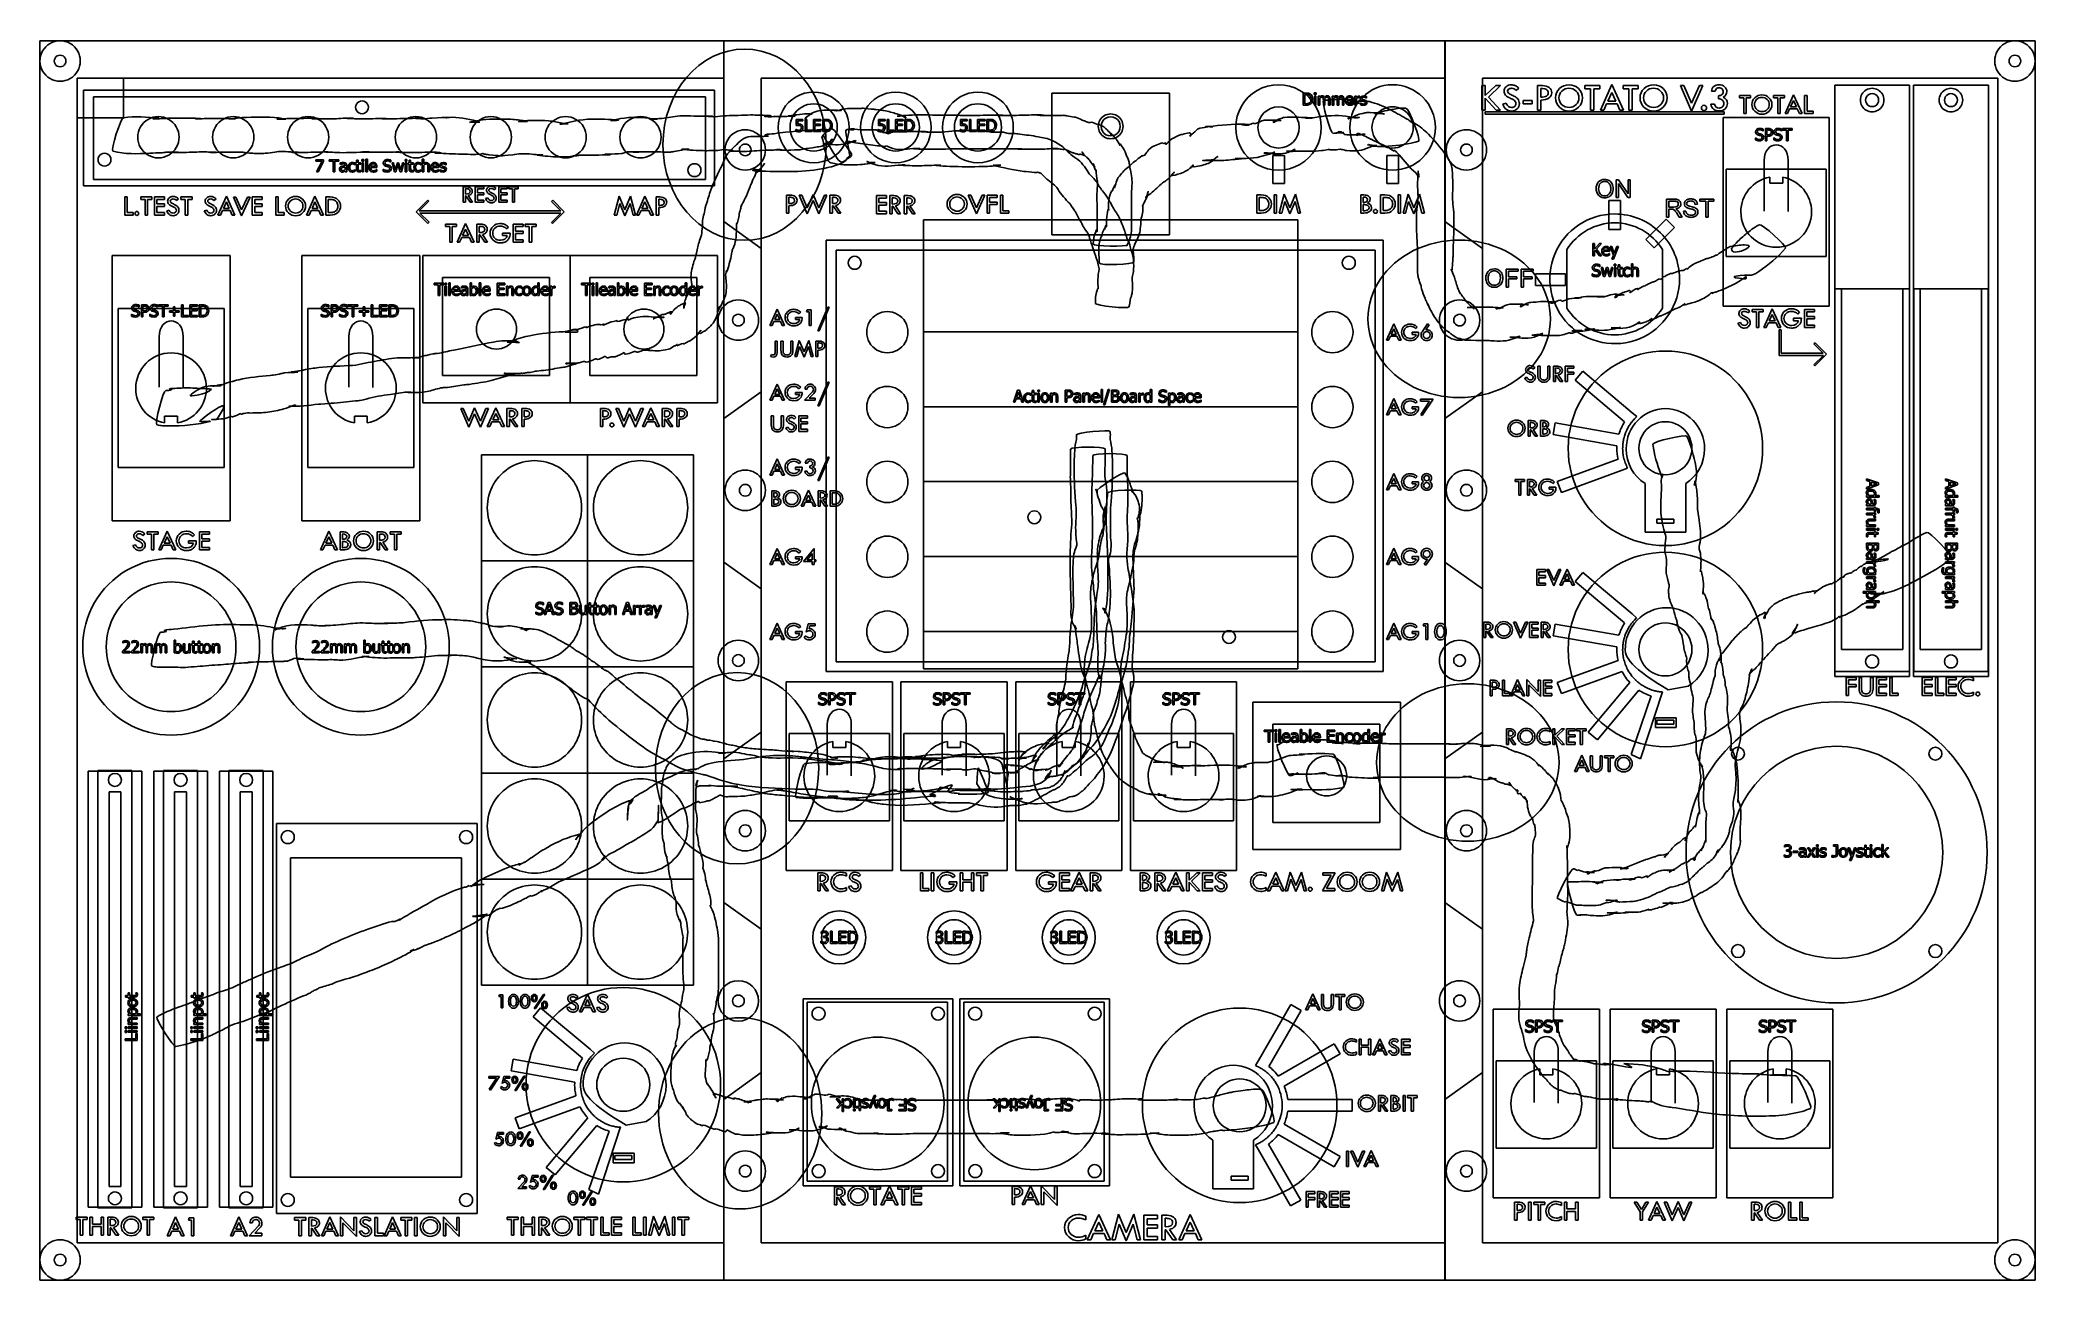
# Model space of a CAD drawing. Extents: x 0 to 339, y 0 to 211.
import ezdxf

# ---------------------------------------------------------------- set-up
doc = ezdxf.new("R2010")
doc.units = 0
doc.layers.add('Layer_1', color=7, linetype='CONTINUOUS')

msp = doc.modelspace()

# ---------------------------------------------------------------- linework, layer by layer
at = {"layer": 'Layer_1', "color": 7}
for p, q in [((0.13229, 210.418888), (338.58731, 210.418888)), ((0.13229, 0.132278), (0.13229, 210.418888)), ((338.58731, 210.418888), (338.58731, 0.132278)), ((244.750705, 202.81653), (245.320179, 202.81653)), ((244.750705, 198.646931), (244.750705, 202.81653)), ((245.320179, 202.81653), (245.320179, 201.121198)), ((245.320179, 201.121198), (247.08424, 202.81653)), ((247.169334, 198.646931), (245.320179, 200.679365)), ((245.320179, 200.679365), (245.320179, 198.646931)), ((247.882813, 202.81653), (245.870016, 200.879008)), ((245.870016, 200.879008), (247.895905, 198.646931)), ((247.08424, 202.81653), (247.882813, 202.81653)), ((248.269006, 199.65169), (248.838481, 199.812059)), ((251.00183, 202.355059), (250.54036, 201.985228)), ((251.001832, 202.355056), (251.00183, 202.355059)), ((251.728401, 200.276805), (253.246999, 200.276805)), ((251.728401, 199.720422), (251.728401, 200.276805)), ((253.246999, 199.720422), (251.728401, 199.720422)), ((253.246999, 200.276805), (253.246999, 199.720422)), ((254.179759, 202.81653), (255.017606, 202.81653)), ((254.179759, 198.646931), (254.179759, 202.81653)), ((254.742687, 202.319058), (254.742687, 200.859371)), ((254.742687, 202.319058), (254.742687, 202.319058)), ((254.742687, 200.361899), (254.742687, 198.646931)), ((257.223501, 200.757913), (257.223501, 200.757913)), ((261.216366, 200.731733), (261.216366, 200.731733)), ((262.180218, 202.81653), (264.729761, 202.81653)), ((262.180218, 202.247055), (262.180218, 202.81653)), ((263.171889, 202.247055), (262.180218, 202.247055)), ((263.171889, 198.646931), (263.171889, 202.247055)), ((264.729761, 202.247055), (263.734818, 202.247055)), ((263.734818, 202.247055), (263.734818, 198.646931)), ((264.729761, 202.81653), (264.729761, 202.247055)), ((264.841038, 198.646931), (266.791651, 202.976899)), ((265.907984, 199.713877), (265.433422, 198.646931)), ((267.678591, 199.713877), (265.907984, 199.713877)), ((266.791651, 201.671035), (266.120719, 200.188439)), ((266.120719, 200.188439), (267.462584, 200.188439)), ((266.791651, 202.976899), (268.761901, 198.646931)), ((267.462584, 200.188439), (266.791651, 201.671035)), ((268.166244, 198.646931), (267.678591, 199.713877)), ((268.691535, 202.81653), (271.241078, 202.81653)), ((268.691535, 202.247055), (268.691535, 202.81653)), ((269.683205, 202.247055), (268.691535, 202.247055)), ((269.683205, 198.646931), (269.683205, 202.247055)), ((271.241078, 202.247055), (270.246134, 202.247055)), ((270.246134, 202.247055), (270.246134, 198.646931)), ((271.241078, 202.81653), (271.241078, 202.247055)), ((271.569998, 200.757913), (271.569998, 200.757913)), ((275.562864, 200.731733), (275.562864, 200.731733)), ((278.415144, 202.809984), (279.017346, 202.809984)), ((280.316664, 198.506198), (278.415144, 202.809984)), ((279.017346, 202.809984), (280.32321, 199.861154)), ((282.24764, 202.809984), (280.316664, 198.506198)), ((280.32321, 199.861154), (281.638892, 202.809984)), ((281.638892, 202.809984), (282.24764, 202.809984)), ((284.289891, 201.877224), (283.681143, 201.877224)), ((284.289891, 201.877224), (284.289891, 201.877224)), ((284.872457, 200.584452), (284.872457, 201.101561)), ((288.425315, 201.143797), (290.303925, 201.143797)), ((288.425315, 200.724184), (288.425315, 201.143797)), ((289.156019, 200.724184), (288.425315, 200.724184)), ((289.156019, 198.071461), (289.156019, 200.724184)), ((290.303925, 200.724184), (289.570809, 200.724184)), ((289.570809, 200.724184), (289.570809, 198.071461)), ((290.303925, 201.143797), (290.303925, 200.724184)), ((294.202223, 201.143797), (296.080834, 201.143797)), ((294.202223, 200.724184), (294.202223, 201.143797)), ((294.932928, 200.724184), (294.202223, 200.724184)), ((294.932928, 198.071461), (294.932928, 200.724184)), ((296.080834, 200.724184), (295.347717, 200.724184)), ((295.347717, 200.724184), (295.347717, 198.071461)), ((296.080834, 201.143797), (296.080834, 200.724184)), ((296.162827, 198.071461), (297.600121, 201.261964)), ((297.600121, 200.299748), (297.10575, 199.207309)), ((297.600121, 201.261964), (299.051884, 198.071461)), ((298.094492, 199.207309), (297.600121, 200.299748)), ((299.496819, 201.143797), (299.911608, 201.143797)), ((299.496819, 198.071461), (299.496819, 201.143797)), ((299.911608, 201.143797), (299.911608, 198.48625)), ((245.320179, 198.646931), (244.750705, 198.646931)), ((245.300056, 198.366299), (285.851524, 198.366299)), ((245.300056, 197.992122), (245.300056, 198.366299)), ((285.851524, 197.992122), (245.300056, 197.992122)), ((247.895905, 198.646931), (247.169334, 198.646931)), ((254.742687, 198.646931), (254.179759, 198.646931)), ((263.734818, 198.646931), (263.171889, 198.646931)), ((265.433422, 198.646931), (264.841038, 198.646931)), ((268.761901, 198.646931), (268.166244, 198.646931)), ((270.246134, 198.646931), (269.683205, 198.646931)), ((281.97763, 199.029853), (281.97763, 199.029853)), ((283.560048, 199.664784), (284.181888, 199.664784)), ((285.851524, 198.366299), (285.851524, 197.992122)), ((289.570809, 198.071461), (289.156019, 198.071461)), ((290.548699, 199.626921), (290.548699, 199.626921)), ((293.490811, 199.607631), (293.490811, 199.607631)), ((295.347717, 198.071461), (294.932928, 198.071461)), ((296.599321, 198.071461), (296.162827, 198.071461)), ((296.948998, 198.857631), (296.599321, 198.071461)), ((298.253656, 198.857631), (296.948998, 198.857631)), ((297.10575, 199.207309), (298.094492, 199.207309)), ((298.612979, 198.071461), (298.253656, 198.857631)), ((299.051884, 198.071461), (298.612979, 198.071461)), ((300.912408, 198.071461), (299.496819, 198.071461)), ((299.911608, 198.48625), (300.912408, 198.48625)), ((300.912408, 198.48625), (300.912408, 198.071461)), ((209.256347, 190.985261), (211.256347, 190.985261)), ((209.256347, 186.211565), (209.256347, 190.985261)), ((211.256347, 190.985261), (211.256347, 186.211565)), ((228.597335, 190.985261), (230.597335, 190.985261)), ((228.597335, 186.211565), (228.597335, 190.985261)), ((230.597335, 190.985261), (230.597335, 186.211565)), ((211.256347, 186.211565), (209.256347, 186.211565)), ((230.597335, 186.211565), (228.597335, 186.211565)), ((267.532232, 183.822621), (267.532232, 186.852931)), ((267.532232, 186.852931), (267.943577, 186.852931)), ((269.508339, 183.822621), (267.916705, 186.203871)), ((267.916705, 186.203871), (267.916705, 183.822621)), ((267.943577, 186.852931), (269.535211, 184.473741)), ((269.535211, 184.473741), (269.535211, 186.852931)), ((269.535211, 186.852931), (269.919683, 186.852931)), ((269.919683, 186.852931), (269.919683, 183.822621)), ((14.53194, 183.917361), (14.94673, 183.917361)), ((14.53194, 180.845031), (14.53194, 183.917361)), ((14.94673, 183.917361), (14.94673, 181.259821)), ((17.26424, 183.917361), (19.14285, 183.917361)), ((17.26424, 183.497751), (17.26424, 183.917361)), ((17.99495, 183.497751), (17.26424, 183.497751)), ((17.99495, 180.845031), (17.99495, 183.497751)), ((19.14285, 183.497751), (18.40974, 183.497751)), ((18.40974, 183.497751), (18.40974, 180.845031)), ((19.14285, 183.917361), (19.14285, 183.497751)), ((19.57935, 183.917361), (21.28191, 183.917361)), ((19.57935, 180.845031), (19.57935, 183.917361)), ((21.28191, 183.497751), (19.99414, 183.497751)), ((19.99414, 183.497751), (19.99414, 182.730871)), ((21.28191, 183.917361), (21.28191, 183.497751)), ((23.65007, 183.577331), (23.31004, 183.304831)), ((23.65011, 183.577291), (23.65007, 183.577331)), ((24.05521, 183.917361), (25.93382, 183.917361)), ((24.05521, 183.497751), (24.05521, 183.917361)), ((24.78592, 183.497751), (24.05521, 183.497751)), ((24.78592, 180.845031), (24.78592, 183.497751)), ((25.93382, 183.497751), (25.20071, 183.497751)), ((25.20071, 183.497751), (25.20071, 180.845031)), ((25.93382, 183.917361), (25.93382, 183.497751)), ((30.02079, 183.577331), (29.68076, 183.304831)), ((30.02084, 183.577291), (30.02079, 183.577331)), ((30.32224, 180.845031), (31.75953, 184.035531)), ((31.75953, 183.073311), (31.26516, 181.980871)), ((31.75953, 184.035531), (33.21129, 180.845031)), ((32.2539, 181.980871), (31.75953, 183.073311)), ((32.94843, 183.912541), (33.39216, 183.912541)), ((34.34955, 180.741331), (32.94843, 183.912541)), ((33.39216, 183.912541), (34.35437, 181.739721)), ((35.77238, 183.912541), (34.34955, 180.741331)), ((34.35437, 181.739721), (35.32382, 183.912541)), ((35.32382, 183.912541), (35.77238, 183.912541)), ((36.15582, 183.917361), (37.85838, 183.917361)), ((36.15582, 180.845031), (36.15582, 183.917361)), ((37.85838, 183.497751), (36.57061, 183.497751)), ((36.57061, 183.497751), (36.57061, 182.730871)), ((37.85838, 183.917361), (37.85838, 183.497751)), ((40.14044, 183.917361), (40.55523, 183.917361)), ((40.14044, 180.845031), (40.14044, 183.917361)), ((40.55523, 183.917361), (40.55523, 181.259821)), ((45.35304, 180.845031), (46.79034, 184.035531)), ((46.79034, 183.073311), (46.29597, 181.980871)), ((46.79034, 184.035531), (48.2421, 180.845031)), ((47.28471, 181.980871), (46.79034, 183.073311)), ((48.63157, 183.917361), (49.37674, 183.917361)), ((48.63157, 180.845031), (48.63157, 183.917361)), ((49.26338, 183.507431), (49.05118, 183.507401)), ((49.05118, 183.507401), (49.05118, 181.259821)), ((65.95322, 183.393821), (63.96987, 181.410481)), ((64.58276, 181.669891), (66.12995, 183.217091)), ((66.12995, 183.217091), (65.95322, 183.393821)), ((71.95425, 185.655281), (72.52476, 185.655281)), ((71.95426, 183.021851), (71.95425, 185.655281)), ((72.31393, 183.021851), (71.95426, 183.021851)), ((72.31394, 185.336981), (72.31392, 185.336961)), ((72.31392, 185.336961), (72.31392, 184.419181)), ((72.39453, 184.104991), (72.31393, 184.104991)), ((72.31393, 184.104991), (72.31393, 183.021851)), ((73.12627, 183.021851), (72.39453, 184.104991)), ((72.77074, 184.148401), (73.53761, 183.021851)), ((73.53761, 183.021851), (73.12627, 183.021851)), ((73.98616, 185.655281), (75.44551, 185.655281)), ((73.98616, 183.021851), (73.98616, 185.655281)), ((75.44551, 183.021851), (73.98616, 183.021851)), ((75.44551, 185.295621), (74.3417, 185.295621)), ((74.3417, 185.295621), (74.3417, 184.638291)), ((74.3417, 184.638291), (75.44551, 184.638291)), ((75.44551, 184.282761), (74.3417, 184.282761)), ((74.3417, 184.282761), (74.3417, 183.377391)), ((74.3417, 183.377391), (75.44551, 183.377391)), ((75.44551, 185.655281), (75.44551, 185.295621)), ((75.44551, 184.638291), (75.44551, 184.282761)), ((75.44551, 183.377391), (75.44551, 183.021851)), ((75.74938, 183.656381), (76.10905, 183.757671)), ((77.47536, 185.363831), (77.1839, 185.130251)), ((77.47538, 185.363781), (77.47536, 185.363831)), ((77.95491, 185.655281), (79.41426, 185.655281)), ((77.95491, 183.021851), (77.95491, 185.655281)), ((79.41426, 183.021851), (77.95491, 183.021851)), ((79.41426, 185.295621), (78.31045, 185.295621)), ((78.31045, 185.295621), (78.31045, 184.638291)), ((78.31045, 184.638291), (79.41426, 184.638291)), ((79.41426, 184.282761), (78.31045, 184.282761)), ((78.31045, 184.282761), (78.31045, 183.377391)), ((78.31045, 183.377391), (79.41426, 183.377391)), ((79.41426, 185.655281), (79.41426, 185.295621)), ((79.41426, 184.638291), (79.41426, 184.282761)), ((79.41426, 183.377391), (79.41426, 183.021851)), ((79.67471, 185.655281), (81.28494, 185.655281)), ((79.67471, 185.295621), (79.67471, 185.655281)), ((80.30102, 185.295621), (79.67471, 185.295621)), ((80.30102, 183.021851), (80.30102, 185.295621)), ((80.65656, 183.021851), (80.30102, 183.021851)), ((81.28494, 185.295621), (80.65656, 185.295621)), ((80.65656, 185.295621), (80.65656, 183.021851)), ((81.28494, 185.655281), (81.28494, 185.295621)), ((87.12299, 183.380381), (86.92351, 183.180911)), ((86.92351, 183.180911), (88.52032, 181.584111)), ((89.08462, 181.418751), (87.12299, 183.380381)), ((97.57385, 180.845031), (98.41307, 184.045181)), ((98.49748, 182.815281), (97.98382, 180.845031)), ((98.41307, 184.045181), (99.37529, 181.754191)), ((99.37529, 180.726861), (98.49748, 182.815281)), ((99.37529, 181.754191), (100.33027, 184.045181)), ((100.25069, 182.800811), (99.37529, 180.726861)), ((100.75953, 180.845031), (100.25069, 182.800811)), ((100.33027, 184.045181), (101.1695, 180.845031)), ((101.31419, 180.845031), (102.75148, 184.035531)), ((102.75148, 183.073311), (102.25711, 181.980871)), ((102.75148, 184.035531), (104.20325, 180.845031)), ((103.24585, 181.980871), (102.75148, 183.073311)), ((104.68556, 183.917361), (105.30292, 183.917361)), ((104.68556, 180.845031), (104.68556, 183.917361)), ((105.10035, 183.550801), (105.10035, 182.475251)), ((105.10035, 183.550801), (105.10035, 183.550801)), ((126.78288, 184.243811), (127.40024, 184.243811)), ((126.78288, 181.171471), (126.78288, 184.243811)), ((127.19767, 183.877251), (127.19767, 182.801691)), ((127.19767, 183.877251), (127.19767, 183.877251)), ((130.30859, 181.077421), (128.94605, 184.238991)), ((128.94605, 184.238991), (129.38014, 184.238991)), ((129.38014, 184.238991), (130.31341, 182.075811)), ((131.29733, 183.349121), (130.30859, 181.077421)), ((130.31341, 182.075811), (131.29733, 184.361981)), ((131.29733, 184.361981), (132.28607, 182.095101)), ((132.28607, 181.077421), (131.29733, 183.349121)), ((132.28607, 182.095101), (133.21453, 184.238991)), ((133.64861, 184.238991), (132.28607, 181.077421)), ((133.21453, 184.238991), (133.64861, 184.238991)), ((134.1574, 181.171471), (134.15745, 184.243811)), ((134.15745, 184.243811), (134.82304, 184.243811)), ((134.57706, 183.872431), (134.57706, 182.801691)), ((134.57706, 183.872411), (134.57706, 183.872431)), ((142.03704, 184.156471), (143.7396, 184.156471)), ((142.03704, 181.084131), (142.03704, 184.156471)), ((143.7396, 183.736861), (142.45183, 183.736861)), ((142.45183, 183.736861), (142.45183, 182.969981)), ((142.45183, 182.969981), (143.7396, 182.969981)), ((143.7396, 184.156471), (143.7396, 183.736861)), ((143.7396, 182.969981), (143.7396, 182.555191)), ((144.29662, 181.084131), (144.29667, 184.156471)), ((144.29667, 184.156471), (144.96227, 184.156471)), ((144.71629, 183.785091), (144.71629, 182.714351)), ((144.71629, 183.785071), (144.71629, 183.785091)), ((146.76612, 184.156471), (147.43171, 184.156471)), ((146.76617, 181.084131), (146.76612, 184.156471)), ((147.18573, 183.785091), (147.18573, 182.714351)), ((147.18573, 183.785071), (147.18573, 183.785091)), ((157.61195, 184.247941), (158.05568, 184.247941)), ((159.01307, 181.076731), (157.61195, 184.247941)), ((158.05568, 184.247941), (159.01789, 182.075111)), ((160.43589, 184.247941), (159.01307, 181.076731)), ((159.01789, 182.075111), (159.98734, 184.247941)), ((159.98734, 184.247941), (160.43589, 184.247941)), ((160.81571, 184.252761), (162.51828, 184.252761)), ((160.81571, 181.180421), (160.81571, 184.252761)), ((162.51828, 183.833151), (161.2305, 183.833151)), ((161.2305, 183.833151), (161.2305, 183.066271)), ((161.2305, 183.066271), (162.51828, 183.066271)), ((162.51828, 184.252761), (162.51828, 183.833151)), ((162.51828, 183.066271), (162.51828, 182.651481)), ((163.07053, 184.252761), (163.48532, 184.252761)), ((163.07053, 181.180421), (163.07053, 184.252761)), ((163.48532, 184.252761), (163.48532, 181.595211)), ((206.541328, 184.266211), (207.286502, 184.266211)), ((206.541328, 181.193871), (206.541328, 184.266211)), ((207.173162, 183.856271), (206.96094, 183.856241)), ((206.96094, 183.856241), (206.96094, 181.608661)), ((209.512378, 184.266211), (209.927168, 184.266211)), ((209.512378, 181.193871), (209.512378, 184.266211)), ((209.927168, 184.266211), (209.927168, 181.193871)), ((210.375719, 181.193871), (211.214944, 184.394021)), ((211.299349, 183.164121), (210.785685, 181.193871)), ((211.214944, 184.394021), (212.177159, 182.103031)), ((212.177159, 181.075711), (211.299349, 183.164121)), ((212.177159, 182.103031), (213.13214, 184.394021)), ((213.052558, 183.149651), (212.177159, 181.075711)), ((213.561399, 181.193871), (213.052558, 183.149651)), ((213.13214, 184.394021), (213.971365, 181.193871)), ((224.212303, 184.266211), (224.699439, 184.266211)), ((224.212303, 181.193871), (224.212303, 184.266211)), ((224.627092, 183.894831), (224.627092, 182.985671)), ((224.627092, 183.894651), (224.627092, 183.894831)), ((227.552323, 184.266211), (228.297497, 184.266211)), ((227.552323, 181.193871), (227.552323, 184.266211)), ((228.184159, 183.856271), (227.971936, 183.856241)), ((227.971936, 183.856241), (227.971936, 181.608661)), ((230.523374, 184.266211), (230.938163, 184.266211)), ((230.523374, 181.193871), (230.523374, 184.266211)), ((230.938163, 184.266211), (230.938163, 181.193871)), ((231.386714, 181.193871), (232.22594, 184.394021)), ((232.310344, 183.164121), (231.796681, 181.193871)), ((232.22594, 184.394021), (233.188155, 182.103031)), ((233.188155, 181.075711), (232.310344, 183.164121)), ((233.188155, 182.103031), (234.143135, 184.394021)), ((234.063554, 183.149651), (233.188155, 181.075711)), ((234.572394, 181.193871), (234.063554, 183.149651)), ((234.143135, 184.394021), (234.982361, 181.193871)), ((264.123655, 185.298501), (264.123655, 185.298501)), ((264.537067, 185.292501), (264.537067, 185.292501)), ((266.279475, 183.301061), (268.279475, 183.301061)), ((266.279475, 178.429221), (266.279475, 183.301061)), ((267.916705, 183.822621), (267.532232, 183.822621)), ((268.279475, 183.301061), (268.279475, 178.429221)), ((269.919683, 183.822621), (269.508339, 183.822621)), ((276.054711, 180.515331), (276.054711, 183.545641)), ((276.054711, 183.545641), (277.398298, 183.545641)), ((277.41483, 183.210761), (276.455715, 183.210761)), ((276.455715, 183.210761), (276.45572, 182.208251)), ((281.708113, 183.188041), (281.708113, 183.545641)), ((281.708113, 183.545641), (284.110033, 183.545641)), ((282.706502, 183.188041), (281.708113, 183.188041)), ((282.706502, 180.515331), (282.706502, 183.188041)), ((284.110033, 183.188041), (283.107511, 183.188041)), ((283.107511, 183.188041), (283.107511, 180.515331)), ((284.110033, 183.545641), (284.110033, 183.188041)), ((15.94753, 180.845031), (14.53194, 180.845031)), ((14.94673, 181.259821), (15.94753, 181.259821)), ((15.94753, 181.259821), (15.94753, 180.845031)), ((16.25862, 181.127181), (16.25862, 181.127181)), ((18.40974, 180.845031), (17.99495, 180.845031)), ((21.28191, 180.845031), (19.57935, 180.845031)), ((19.99414, 182.730871), (21.28191, 182.730871)), ((21.28191, 182.316081), (19.99414, 182.316081)), ((19.99414, 182.316081), (19.99414, 181.259821)), ((19.99414, 181.259821), (21.28191, 181.259821)), ((21.28191, 182.730871), (21.28191, 182.316081)), ((21.28191, 181.259821), (21.28191, 180.845031)), ((21.63645, 181.585341), (22.05607, 181.703501)), ((25.20071, 180.845031), (24.78592, 180.845031)), ((28.00717, 181.585341), (28.42678, 181.703501)), ((30.75873, 180.845031), (30.32224, 180.845031)), ((31.10841, 181.631201), (30.75873, 180.845031)), ((32.41306, 181.631201), (31.10841, 181.631201)), ((31.26516, 181.980871), (32.2539, 181.980871)), ((32.77239, 180.845031), (32.41306, 181.631201)), ((33.21129, 180.845031), (32.77239, 180.845031)), ((37.85838, 180.845031), (36.15582, 180.845031)), ((36.57061, 182.730871), (37.85838, 182.730871)), ((37.85838, 182.316081), (36.57061, 182.316081)), ((36.57061, 182.316081), (36.57061, 181.259821)), ((36.57061, 181.259821), (37.85838, 181.259821)), ((37.85838, 182.730871), (37.85838, 182.316081)), ((37.85838, 181.259821), (37.85838, 180.845031)), ((41.55603, 180.845031), (40.14044, 180.845031)), ((40.55523, 181.259821), (41.55603, 181.259821)), ((41.55603, 181.259821), (41.55603, 180.845031)), ((41.80925, 182.400491), (41.80925, 182.400491)), ((44.75136, 182.381191), (44.75136, 182.381191)), ((45.78954, 180.845031), (45.35304, 180.845031)), ((46.13921, 181.631201), (45.78954, 180.845031)), ((47.44387, 181.631201), (46.13921, 181.631201)), ((46.29597, 181.980871), (47.28471, 181.980871)), ((47.8032, 180.845031), (47.44387, 181.631201)), ((48.2421, 180.845031), (47.8032, 180.845031)), ((49.38157, 180.845031), (48.63157, 180.845031)), ((49.05118, 181.259821), (49.07528, 181.259821)), ((63.96987, 181.410481), (65.94081, 179.439541)), ((64.49594, 181.584111), (64.58276, 181.669891)), ((88.52032, 181.584111), (64.49594, 181.584111)), ((66.14545, 179.644181), (64.58999, 181.199641)), ((64.58999, 181.199641), (88.52548, 181.199641)), ((65.94081, 179.439541), (66.14545, 179.644181)), ((70.89814, 176.237961), (72.33543, 179.428471)), ((72.33543, 179.428471), (73.7872, 176.237961)), ((88.52548, 181.199641), (86.9385, 179.612651)), ((86.9385, 179.612651), (87.10852, 179.442641)), ((87.10852, 179.442641), (89.08462, 181.418751)), ((97.98382, 180.845031), (97.57385, 180.845031)), ((101.1695, 180.845031), (100.75953, 180.845031)), ((101.75068, 180.845031), (101.31419, 180.845031)), ((102.10036, 181.631201), (101.75068, 180.845031)), ((103.40502, 181.631201), (102.10036, 181.631201)), ((102.25711, 181.980871), (103.24585, 181.980871)), ((103.76434, 180.845031), (103.40502, 181.631201)), ((104.20325, 180.845031), (103.76434, 180.845031)), ((105.10035, 180.845031), (104.68556, 180.845031)), ((105.10035, 182.108691), (105.10035, 180.845031)), ((127.19767, 181.171471), (126.78288, 181.171471)), ((127.19767, 182.435131), (127.19767, 181.171471)), ((134.57701, 181.171471), (134.1574, 181.171471)), ((134.67111, 182.435131), (134.57701, 182.435131)), ((134.57701, 182.435131), (134.57701, 181.171471)), ((135.52481, 181.171471), (134.67111, 182.435131)), ((135.11002, 182.485781), (136.00471, 181.171471)), ((136.00471, 181.171471), (135.52481, 181.171471)), ((143.7396, 181.084131), (142.03704, 181.084131)), ((143.7396, 182.555191), (142.45183, 182.555191)), ((142.45183, 182.555191), (142.45183, 181.498921)), ((142.45183, 181.498921), (143.7396, 181.498921)), ((143.7396, 181.498921), (143.7396, 181.084131)), ((144.71624, 181.084131), (144.29662, 181.084131)), ((144.81034, 182.347791), (144.71624, 182.347791)), ((144.71624, 182.347791), (144.71624, 181.084131)), ((145.66403, 181.084131), (144.81034, 182.347791)), ((145.24924, 182.398441), (146.14394, 181.084131)), ((146.14394, 181.084131), (145.66403, 181.084131)), ((147.18578, 181.084131), (146.76617, 181.084131)), ((147.27978, 182.347791), (147.18578, 182.347791)), ((147.18578, 182.347791), (147.18578, 181.084131)), ((148.13348, 181.084131), (147.27978, 182.347791)), ((147.71869, 182.398441), (148.61338, 181.084131)), ((148.61338, 181.084131), (148.13348, 181.084131)), ((154.02715, 182.735881), (154.02715, 182.735881)), ((156.96926, 182.716581), (156.96926, 182.716581)), ((161.23533, 181.180421), (160.81571, 181.180421)), ((162.51828, 182.651481), (161.23533, 182.651481)), ((161.23533, 182.651481), (161.23533, 181.180421)), ((164.48612, 181.180421), (163.07053, 181.180421)), ((163.48532, 181.595211), (164.48612, 181.595211)), ((164.48612, 181.595211), (164.48612, 181.180421)), ((207.291325, 181.193871), (206.541328, 181.193871)), ((206.96094, 181.608661), (206.98506, 181.608661)), ((209.927168, 181.193871), (209.512378, 181.193871)), ((210.785685, 181.193871), (210.375719, 181.193871)), ((213.971365, 181.193871), (213.561399, 181.193871)), ((224.71632, 181.193871), (224.212303, 181.193871)), ((224.627092, 182.621521), (224.627092, 181.570081)), ((224.769373, 182.621521), (224.627092, 182.621521)), ((224.627092, 181.570081), (224.660852, 181.570081)), ((226.357391, 181.476031), (226.357391, 181.476031)), ((228.30232, 181.193871), (227.552323, 181.193871)), ((227.971936, 181.608661), (227.996056, 181.608661)), ((230.938163, 181.193871), (230.523374, 181.193871)), ((231.796681, 181.193871), (231.386714, 181.193871)), ((234.982361, 181.193871), (234.572394, 181.193871)), ((272.557907, 176.721179), (275.978014, 180.141286)), ((275.978014, 180.141286), (277.392227, 178.727072)), ((276.45572, 180.515341), (276.054711, 180.515331)), ((276.45572, 182.208251), (277.317683, 182.208251)), ((276.920808, 181.860991), (276.45572, 181.860991)), ((276.45572, 181.860991), (276.45572, 180.515341)), ((278.220987, 180.515321), (277.819978, 181.145771)), ((278.19825, 181.340081), (278.725349, 180.515321)), ((278.725349, 180.515321), (278.220987, 180.515321)), ((278.971329, 181.488911), (279.3496, 181.522011)), ((278.971329, 181.488951), (278.971329, 181.488911)), ((281.292634, 182.691941), (280.908161, 182.663041)), ((283.107511, 180.515331), (282.706502, 180.515331)), ((68.93874, 179.310301), (70.81735, 179.310301)), ((68.93874, 178.890691), (68.93874, 179.310301)), ((69.66945, 178.890691), (68.93874, 178.890691)), ((69.66945, 176.237961), (69.66945, 178.890691)), ((70.08424, 176.237961), (69.66945, 176.237961)), ((70.81735, 178.890691), (70.08424, 178.890691)), ((70.08424, 178.890691), (70.08424, 176.237961)), ((70.81735, 179.310301), (70.81735, 178.890691)), ((71.33463, 176.237961), (70.89814, 176.237961)), ((71.68431, 177.024131), (71.33463, 176.237961)), ((72.98897, 177.024131), (71.68431, 177.024131)), ((72.33543, 178.466251), (71.84106, 177.373811)), ((71.84106, 177.373811), (72.82981, 177.373811)), ((72.82981, 177.373811), (72.33543, 178.466251)), ((73.34829, 176.237961), (72.98897, 177.024131)), ((73.7872, 176.237961), (73.34829, 176.237961)), ((74.2369, 176.237961), (74.23695, 179.310301)), ((74.65652, 176.237961), (74.2369, 176.237961)), ((74.23695, 179.310301), (74.90255, 179.310301)), ((74.75062, 177.501621), (74.65652, 177.501621)), ((74.65652, 177.501621), (74.65652, 176.237961)), ((74.65657, 178.938921), (74.65657, 177.868181)), ((74.65657, 178.938901), (74.65657, 178.938921)), ((75.60431, 176.237961), (74.75062, 177.501621)), ((75.18952, 177.552271), (76.08421, 176.237961)), ((76.08421, 176.237961), (75.60431, 176.237961)), ((78.58742, 177.373811), (78.58742, 177.793421)), ((78.58742, 177.793421), (79.8969, 177.793421)), ((79.417, 177.373811), (78.58742, 177.373811)), ((79.60993, 178.820751), (79.29883, 178.514481)), ((79.60994, 178.820721), (79.60993, 178.820751)), ((80.4178, 179.310301), (82.12037, 179.310301)), ((80.4178, 176.237961), (80.4178, 179.310301)), ((82.12037, 176.237961), (80.4178, 176.237961)), ((82.12037, 178.890691), (80.83259, 178.890691)), ((80.83259, 178.890691), (80.83259, 178.123811)), ((80.83259, 178.123811), (82.12037, 178.123811)), ((82.12037, 177.709021), (80.83259, 177.709021)), ((80.83259, 177.709021), (80.83259, 176.652751)), ((80.83259, 176.652751), (82.12037, 176.652751)), ((82.12037, 179.310301), (82.12037, 178.890691)), ((82.12037, 178.123811), (82.12037, 177.709021)), ((82.12037, 176.652751), (82.12037, 176.237961)), ((82.42422, 179.310301), (84.30283, 179.310301)), ((82.42422, 178.890691), (82.42422, 179.310301)), ((83.15493, 178.890691), (82.42422, 178.890691)), ((83.15493, 176.237961), (83.15493, 178.890691)), ((83.56972, 176.237961), (83.15493, 176.237961)), ((84.30283, 178.890691), (83.56972, 178.890691)), ((83.56972, 178.890691), (83.56972, 176.237961)), ((84.30283, 179.310301), (84.30283, 178.890691)), ((268.279475, 178.429221), (266.279475, 178.429221)), ((273.972121, 175.306965), (272.557907, 176.721179)), ((277.392227, 178.727072), (273.972121, 175.306965)), ((245.404384, 170.118031), (245.404384, 170.118031)), ((245.817795, 170.112031), (245.817795, 170.112031)), ((248.837766, 168.642151), (248.837766, 171.672461)), ((248.837766, 171.672461), (250.882085, 171.672461)), ((250.882085, 171.314861), (249.238775, 171.314861)), ((249.238775, 171.314861), (249.238775, 170.376411)), ((249.238775, 170.376411), (250.66091, 170.376411)), ((250.66091, 170.018811), (249.238775, 170.018811)), ((249.238775, 170.018811), (249.238775, 168.642151)), ((250.66091, 170.376411), (250.66091, 170.018811)), ((250.882085, 171.672461), (250.882085, 171.314861)), ((251.425721, 168.642151), (251.425721, 171.672461)), ((251.425721, 171.672461), (253.470041, 171.672461)), ((253.470041, 171.314861), (251.82673, 171.314861)), ((251.82673, 171.314861), (251.82673, 170.376411)), ((251.82673, 170.376411), (253.248866, 170.376411)), ((253.248866, 170.018811), (251.82673, 170.018811)), ((251.82673, 170.018811), (251.82673, 168.642151)), ((253.248866, 170.376411), (253.248866, 170.018811)), ((253.470041, 171.672461), (253.470041, 171.314861)), ((253.863788, 168.897061), (253.863788, 170.897061)), ((253.863788, 170.897061), (258.899331, 170.897061)), ((258.899331, 170.897061), (258.899331, 168.897061)), ((249.238775, 168.642151), (248.837766, 168.642151)), ((251.82673, 168.642151), (251.425721, 168.642151)), ((258.899331, 168.897061), (253.863788, 168.897061)), ((123.96684, 162.139411), (125.1988, 164.874121)), ((124.6407, 162.813271), (124.34097, 162.139411)), ((125.75897, 162.813271), (124.6407, 162.813271)), ((125.1988, 164.049371), (124.77506, 163.112991)), ((124.77506, 163.112991), (125.62255, 163.112991)), ((125.1988, 164.874121), (126.44317, 162.139411)), ((125.62255, 163.112991), (125.1988, 164.049371)), ((126.06697, 162.139411), (125.75897, 162.813271)), ((128.31076, 163.112991), (128.31076, 163.472661)), ((128.31076, 163.472661), (129.43317, 163.472661)), ((129.02182, 163.112991), (128.31076, 163.112991)), ((129.18719, 164.353231), (128.92054, 164.090711)), ((129.1872, 164.353281), (129.18719, 164.353231)), ((130.18041, 164.417301), (130.3003, 164.764571)), ((130.62896, 164.417301), (130.18041, 164.417301)), ((130.3003, 164.764571), (130.98449, 164.764571)), ((130.62896, 162.139411), (130.62896, 164.417301)), ((130.98449, 164.764571), (130.98449, 162.139411)), ((132.08004, 161.207161), (133.80396, 165.208991)), ((134.03961, 165.208991), (132.32601, 161.207161)), ((133.80396, 165.208991), (134.03961, 165.208991)), ((288.179939, 162.519771), (288.599552, 162.637941)), ((290.193598, 164.511761), (289.853567, 164.239251)), ((290.193597, 164.511731), (290.193598, 164.511761)), ((290.598741, 164.851791), (292.477352, 164.851791)), ((290.598741, 164.432181), (290.598741, 164.851791)), ((291.329446, 164.432181), (290.598741, 164.432181)), ((291.329446, 161.779451), (291.329446, 164.432181)), ((292.477352, 164.432181), (291.744235, 164.432181)), ((291.744235, 164.432181), (291.744235, 161.779451)), ((292.477352, 164.851791), (292.477352, 164.432181)), ((292.558139, 161.779451), (293.995433, 164.969961)), ((293.34431, 162.565621), (292.994633, 161.779451)), ((294.648967, 162.565621), (293.34431, 162.565621)), ((293.995433, 164.007741), (293.501062, 162.915301)), ((293.501062, 162.915301), (294.489804, 162.915301)), ((293.995433, 164.969961), (295.447196, 161.779451)), ((294.489804, 162.915301), (293.995433, 164.007741)), ((295.008291, 161.779451), (294.648967, 162.565621)), ((297.627253, 162.915301), (297.627253, 163.334911)), ((297.627253, 163.334911), (298.936733, 163.334911)), ((298.456832, 162.915301), (297.627253, 162.915301)), ((298.649757, 164.362241), (298.338665, 164.055971)), ((298.649757, 164.362211), (298.649757, 164.362241)), ((299.454015, 164.851791), (301.156581, 164.851791)), ((299.454015, 161.779451), (299.454015, 164.851791)), ((301.156581, 164.432181), (299.868804, 164.432181)), ((299.868804, 164.432181), (299.868804, 163.665301)), ((299.868804, 163.665301), (301.156581, 163.665301)), ((301.156581, 163.250511), (299.868804, 163.250511)), ((299.868804, 163.250511), (299.868804, 162.194241)), ((301.156581, 164.851791), (301.156581, 164.432181)), ((301.156581, 163.665301), (301.156581, 163.250511)), ((124.34097, 162.139411), (123.96684, 162.139411)), ((124.83087, 159.477041), (125.19053, 159.477041)), ((124.83087, 157.490641), (124.83087, 159.477041)), ((125.19053, 159.477041), (125.19053, 157.546411)), ((125.83339, 159.477041), (126.19306, 159.477041)), ((125.83339, 157.918481), (125.83339, 159.477041)), ((126.44317, 162.139411), (126.06697, 162.139411)), ((126.19306, 159.477041), (126.19306, 157.858531)), ((127.51804, 157.796521), (127.51804, 159.477041)), ((127.51804, 159.477041), (127.87771, 159.477041)), ((127.87771, 159.477041), (127.87771, 157.821321)), ((128.2105, 156.847741), (128.92984, 159.590731)), ((128.92984, 159.590731), (129.7546, 157.627021)), ((129.7546, 157.627021), (130.57315, 159.590731)), ((130.57315, 159.590731), (131.29249, 156.847741)), ((130.98449, 162.139411), (130.62896, 162.139411)), ((131.75137, 159.481171), (132.28054, 159.481171)), ((131.75137, 156.847741), (131.75137, 159.481171)), ((132.32601, 161.207161), (132.08004, 161.207161)), ((132.10691, 159.166981), (132.10691, 158.245071)), ((132.10691, 159.166981), (132.10691, 159.166981)), ((228.549409, 159.634161), (229.781375, 162.368871)), ((228.923546, 159.634161), (228.549409, 159.634161)), ((229.223269, 160.308021), (228.923546, 159.634161)), ((230.341547, 160.308021), (229.223269, 160.308021)), ((229.781375, 161.544121), (229.357628, 160.607741)), ((229.357628, 160.607741), (230.205122, 160.607741)), ((229.781375, 162.368871), (231.025743, 159.634161)), ((230.205122, 160.607741), (229.781375, 161.544121)), ((230.649539, 159.634161), (230.341547, 160.308021)), ((231.025743, 159.634161), (230.649539, 159.634161)), ((232.893329, 160.607741), (232.893329, 160.967411)), ((232.893329, 160.967411), (234.015741, 160.967411)), ((233.604397, 160.607741), (232.893329, 160.607741)), ((233.769762, 161.847981), (233.503111, 161.585461)), ((233.769759, 161.847931), (233.769762, 161.847981)), ((234.593482, 161.051761), (235.533995, 162.410221)), ((235.808914, 162.220051), (235.230138, 161.374621)), ((235.331423, 161.382621), (235.407903, 161.386621)), ((235.533995, 162.410221), (235.808914, 162.220051)), ((235.957742, 160.506461), (235.957742, 160.506461)), ((291.744235, 161.779451), (291.329446, 161.779451)), ((292.994633, 161.779451), (292.558139, 161.779451)), ((295.447196, 161.779451), (295.008291, 161.779451)), ((295.532796, 161.376921), (295.14833, 161.371762)), ((295.14833, 161.371762), (295.14833, 157.400427)), ((295.532796, 157.400427), (295.532796, 161.376921)), ((301.156581, 161.779451), (299.454015, 161.779451)), ((299.868804, 162.194241), (301.156581, 162.194241)), ((301.264227, 159.196699), (301.064757, 158.997229)), ((301.156581, 162.194241), (301.156581, 161.779451)), ((303.225874, 157.235062), (301.264227, 159.196699)), ((124.08673, 156.876681), (124.26449, 157.170201)), ((128.5619, 156.847741), (128.2105, 156.847741)), ((129.00219, 158.536531), (128.5619, 156.847741)), ((129.7546, 156.746451), (129.00219, 158.536531)), ((130.50494, 158.524121), (129.7546, 156.746451)), ((130.94109, 156.847741), (130.50494, 158.524121)), ((131.29249, 156.847741), (130.94109, 156.847741)), ((132.10691, 156.847741), (131.75137, 156.847741)), ((132.10691, 157.930881), (132.10691, 156.847741)), ((295.14833, 157.400427), (295.14833, 157.400427)), ((295.14833, 157.400427), (295.14833, 157.015955)), ((295.14833, 157.015955), (302.66673, 157.015955)), ((302.661544, 157.400427), (295.532796, 157.400427)), ((301.064757, 158.997229), (302.661544, 157.400427)), ((302.66673, 157.015955), (301.079733, 155.428971)), ((301.249754, 155.258955), (303.225874, 157.235062)), ((132.08004, 148.501051), (133.80396, 152.502871)), ((134.03961, 152.502871), (132.32601, 148.501051)), ((133.80396, 152.502871), (134.03961, 152.502871)), ((252.020325, 153.232251), (252.379993, 153.333531)), ((253.746312, 154.939701), (253.454857, 154.706121)), ((253.746324, 154.939661), (253.746312, 154.939701)), ((254.242406, 155.227021), (254.602074, 155.227021)), ((254.242406, 153.668461), (254.242406, 155.227021)), ((254.602074, 155.227021), (254.602074, 153.608511)), ((255.927058, 153.546501), (255.927058, 155.227021)), ((255.927058, 155.227021), (256.286726, 155.227021)), ((256.286726, 155.227021), (256.286726, 153.571301)), ((256.865497, 152.597721), (256.865502, 155.231151)), ((257.225165, 152.597721), (256.865497, 152.597721)), ((256.865502, 155.231151), (257.43601, 155.231151)), ((257.305785, 153.680861), (257.225165, 153.680861)), ((257.225165, 153.680861), (257.225165, 152.597721)), ((257.225168, 154.912851), (257.22517, 154.912821)), ((257.22517, 154.912821), (257.22517, 153.995051)), ((258.037523, 152.597721), (257.305785, 153.680861)), ((257.681989, 153.724271), (258.448868, 152.597721)), ((258.448868, 152.597721), (258.037523, 152.597721)), ((258.897419, 155.231151), (260.356761, 155.231151)), ((258.897419, 152.597721), (258.897419, 155.231151)), ((259.257087, 152.597721), (258.897419, 152.597721)), ((260.356761, 154.871481), (259.252953, 154.871481)), ((259.252953, 154.871481), (259.252953, 154.214161)), ((259.252953, 154.214161), (260.356761, 154.214161)), ((260.356761, 153.858621), (259.257087, 153.858621)), ((259.257087, 153.858621), (259.257087, 152.597721)), ((260.356761, 155.231151), (260.356761, 154.871481)), ((260.356761, 154.214161), (260.356761, 153.858621)), ((261.848444, 154.351221), (260.562752, 152.819011)), ((260.562752, 152.819011), (268.958102, 145.775001)), ((270.249494, 147.302041), (261.848444, 154.351221)), ((301.079733, 155.428971), (301.249754, 155.258955)), ((123.96684, 149.433291), (125.1988, 152.168011)), ((124.34097, 149.433291), (123.96684, 149.433291)), ((124.6407, 150.107151), (124.34097, 149.433291)), ((125.75897, 150.107151), (124.6407, 150.107151)), ((125.1988, 151.343251), (124.77506, 150.406881)), ((124.77506, 150.406881), (125.62255, 150.406881)), ((125.1988, 152.168011), (126.44317, 149.433291)), ((125.62255, 150.406881), (125.1988, 151.343251)), ((126.06697, 149.433291), (125.75897, 150.107151)), ((126.44317, 149.433291), (126.06697, 149.433291)), ((128.31076, 150.406881), (128.31076, 150.766541)), ((128.31076, 150.766541), (129.43317, 150.766541)), ((129.02182, 150.406881), (128.31076, 150.406881)), ((129.18719, 151.647111), (128.92054, 151.384591)), ((129.1872, 151.647151), (129.18719, 151.647111)), ((129.85588, 149.433291), (131.1974, 150.859561)), ((131.65422, 149.433291), (129.85588, 149.433291)), ((130.27756, 151.334981), (129.9303, 151.334981)), ((131.40001, 150.584641), (130.6517, 149.784691)), ((130.6517, 149.784691), (131.65422, 149.784691)), ((131.65422, 149.784691), (131.65422, 149.433291)), ((228.549409, 146.973501), (229.781375, 149.708211)), ((229.781375, 149.708211), (231.025743, 146.973501)), ((233.769762, 149.187321), (233.503111, 148.924801)), ((233.769759, 149.187371), (233.769762, 149.187321)), ((234.3227, 149.615201), (236.495177, 149.615201)), ((234.3227, 149.267931), (234.3227, 149.615201)), ((235.856456, 149.267931), (234.3227, 149.267931)), ((234.366108, 147.029311), (235.856456, 149.267931)), ((236.495177, 149.615201), (234.641026, 146.847411)), ((72.88443, 144.866511), (71.5219, 148.028071)), ((71.5219, 148.028071), (71.95598, 148.028071)), ((71.95598, 148.028071), (72.88926, 145.864901)), ((73.87317, 147.138201), (72.88443, 144.866511)), ((72.88926, 145.864901), (73.87317, 148.151061)), ((73.87317, 148.151061), (74.86192, 145.884191)), ((74.86192, 144.866511), (73.87317, 147.138201)), ((74.86192, 145.884191), (75.79037, 148.028071)), ((76.22445, 148.028071), (74.86192, 144.866511)), ((75.79037, 148.028071), (76.22445, 148.028071)), ((76.03032, 144.960561), (77.46762, 148.151061)), ((76.81649, 145.746731), (76.46681, 144.960561)), ((78.12115, 145.746731), (76.81649, 145.746731)), ((77.46762, 147.188851), (76.97324, 146.096411)), ((76.97324, 146.096411), (77.96199, 146.096411)), ((77.46762, 148.151061), (78.91938, 144.960561)), ((77.96199, 146.096411), (77.46762, 147.188851)), ((78.48047, 144.960561), (78.12115, 145.746731)), ((79.36667, 144.960561), (79.36672, 148.032891)), ((79.36672, 148.032891), (80.03232, 148.032891)), ((79.88039, 146.224221), (79.78629, 146.224221)), ((79.78629, 146.224221), (79.78629, 144.960561)), ((79.78634, 147.661511), (79.78634, 146.590781)), ((79.78634, 147.661491), (79.78634, 147.661511)), ((80.73408, 144.960561), (79.88039, 146.224221)), ((80.31929, 146.274861), (81.21398, 144.960561)), ((81.86993, 148.032891), (82.48729, 148.032891)), ((81.86993, 144.960561), (81.86993, 148.032891)), ((82.28472, 147.666341), (82.28472, 146.590781)), ((82.28472, 147.666341), (82.28472, 147.666341)), ((82.28472, 146.224221), (82.28472, 144.960561)), ((95.21846, 148.032891), (95.83582, 148.032891)), ((95.21846, 144.960561), (95.21846, 148.032891)), ((95.63324, 147.666341), (95.63324, 146.590781)), ((95.63324, 147.666341), (95.63324, 147.666341)), ((95.63324, 146.224221), (95.63324, 144.960561)), ((99.18789, 144.866511), (97.82536, 148.028071)), ((97.82536, 148.028071), (98.25944, 148.028071)), ((98.25944, 148.028071), (99.19272, 145.864901)), ((100.17664, 147.138201), (99.18789, 144.866511)), ((99.19272, 145.864901), (100.17664, 148.151061)), ((100.17664, 148.151061), (101.16538, 145.884191)), ((101.16538, 144.866511), (100.17664, 147.138201)), ((101.16538, 145.884191), (102.09383, 148.028071)), ((102.52791, 148.028071), (101.16538, 144.866511)), ((102.09383, 148.028071), (102.52791, 148.028071)), ((102.33378, 144.960561), (103.77108, 148.151061)), ((103.11995, 145.746731), (102.77028, 144.960561)), ((104.42461, 145.746731), (103.11995, 145.746731)), ((103.77108, 147.188851), (103.27671, 146.096411)), ((103.27671, 146.096411), (104.26545, 146.096411)), ((103.77108, 148.151061), (105.22284, 144.960561)), ((104.26545, 146.096411), (103.77108, 147.188851)), ((104.78394, 144.960561), (104.42461, 145.746731)), ((105.67014, 144.960561), (105.67019, 148.032891)), ((105.67019, 148.032891), (106.33578, 148.032891)), ((106.18385, 146.224221), (106.08975, 146.224221)), ((106.08975, 146.224221), (106.08975, 144.960561)), ((106.0898, 147.661511), (106.0898, 146.590781)), ((106.0898, 147.661491), (106.0898, 147.661511)), ((107.03754, 144.960561), (106.18385, 146.224221)), ((106.62275, 146.274861), (107.51745, 144.960561)), ((108.17339, 148.032891), (108.79075, 148.032891)), ((108.17339, 144.960561), (108.17339, 148.032891)), ((108.58818, 147.666341), (108.58818, 146.590781)), ((108.58818, 147.666341), (108.58818, 147.666341)), ((108.58818, 146.224221), (108.58818, 144.960561)), ((124.20455, 146.770921), (124.56422, 146.770921)), ((124.20455, 145.212361), (124.20455, 146.770921)), ((124.56422, 146.770921), (124.56422, 145.152421)), ((125.8892, 145.090401), (125.8892, 146.770921)), ((125.8892, 146.770921), (126.24887, 146.770921)), ((126.24887, 146.770921), (126.24887, 145.115211)), ((128.38, 146.483601), (128.08855, 146.250021)), ((128.38001, 146.483561), (128.38, 146.483601)), ((128.85956, 146.775061), (130.3189, 146.775061)), ((128.85956, 144.141621), (128.85956, 146.775061)), ((130.3189, 146.415391), (129.21509, 146.415391)), ((129.21509, 146.415391), (129.21509, 145.758061)), ((129.21509, 145.758061), (130.3189, 145.758061)), ((130.3189, 146.775061), (130.3189, 146.415391)), ((130.3189, 145.758061), (130.3189, 145.402531)), ((132.32601, 148.501051), (132.08004, 148.501051)), ((228.923546, 146.973501), (228.549409, 146.973501)), ((229.223269, 147.647361), (228.923546, 146.973501)), ((230.341547, 147.647361), (229.223269, 147.647361)), ((229.781375, 148.883461), (229.357628, 147.947081)), ((229.357628, 147.947081), (230.205122, 147.947081)), ((230.205122, 147.947081), (229.781375, 148.883461)), ((230.649539, 146.973501), (230.341547, 147.647361)), ((231.025743, 146.973501), (230.649539, 146.973501)), ((232.893329, 147.947081), (232.893329, 148.306751)), ((232.893329, 148.306751), (234.015741, 148.306751)), ((233.604397, 147.947081), (232.893329, 147.947081)), ((234.641026, 146.847411), (234.366108, 147.029311)), ((252.598673, 143.347321), (252.598678, 145.980751)), ((252.598678, 145.980751), (253.169186, 145.980751)), ((252.958344, 145.662451), (252.958346, 145.662431)), ((252.958346, 145.662431), (252.958346, 144.744651)), ((254.71121, 145.980751), (255.128756, 145.980751)), ((254.71121, 143.347321), (254.71121, 145.980751)), ((255.066747, 145.662561), (255.066744, 145.662431)), ((255.066744, 145.662431), (255.066744, 144.883151)), ((257.190846, 145.587931), (256.843599, 143.618541)), ((267.989176, 143.684171), (257.190846, 145.587931)), ((271.013186, 146.646981), (270.249494, 147.302041)), ((76.46681, 144.960561), (76.03032, 144.960561)), ((78.91938, 144.960561), (78.48047, 144.960561)), ((79.78629, 144.960561), (79.36667, 144.960561)), ((81.21398, 144.960561), (80.73408, 144.960561)), ((82.28472, 144.960561), (81.86993, 144.960561)), ((95.63324, 144.960561), (95.21846, 144.960561)), ((96.83662, 145.242711), (96.83662, 145.242711)), ((102.77028, 144.960561), (102.33378, 144.960561)), ((105.22284, 144.960561), (104.78394, 144.960561)), ((106.08975, 144.960561), (105.67014, 144.960561)), ((107.51745, 144.960561), (107.03754, 144.960561)), ((108.58818, 144.960561), (108.17339, 144.960561)), ((126.65404, 144.776151), (127.01371, 144.877441)), ((130.3189, 144.141621), (128.85956, 144.141621)), ((130.3189, 145.402531), (129.21509, 145.402531)), ((129.21509, 145.402531), (129.21509, 144.497161)), ((129.21509, 144.497161), (130.3189, 144.497161)), ((130.3189, 144.497161), (130.3189, 144.141621)), ((249.167363, 144.680581), (249.167363, 144.680581)), ((251.689173, 144.664081), (251.689173, 144.664081)), ((252.958341, 143.347321), (252.598673, 143.347321)), ((253.038961, 144.430461), (252.958341, 144.430461)), ((252.958341, 144.430461), (252.958341, 143.347321)), ((253.770699, 143.347321), (253.038961, 144.430461)), ((253.415165, 144.473871), (254.182044, 143.347321)), ((254.182044, 143.347321), (253.770699, 143.347321)), ((255.143225, 143.347321), (254.71121, 143.347321)), ((255.066744, 144.571021), (255.066744, 143.669781)), ((255.188701, 144.571021), (255.066744, 144.571021)), ((255.066744, 143.669781), (255.095684, 143.669781)), ((256.843599, 143.618541), (267.637753, 141.714781)), ((268.978814, 143.507151), (268.978814, 143.509151)), ((123.96684, 136.733281), (125.1988, 139.468001)), ((125.1988, 139.468001), (126.44317, 136.733281)), ((129.18719, 138.947101), (128.92054, 138.684581)), ((129.1872, 138.947141), (129.18719, 138.947101)), ((130.34577, 138.773461), (129.9613, 138.773461)), ((130.34577, 138.773481), (130.34577, 138.773461)), ((132.08004, 135.801041), (133.80396, 139.802861)), ((134.03961, 139.802861), (132.32601, 135.801041)), ((133.80396, 139.802861), (134.03961, 139.802861)), ((267.842366, 139.419831), (257.539136, 135.670191)), ((268.636179, 141.539841), (268.636179, 141.541841)), ((268.791658, 139.761791), (268.791658, 139.765791)), ((124.34097, 136.733281), (123.96684, 136.733281)), ((124.6407, 137.407141), (124.34097, 136.733281)), ((125.75897, 137.407141), (124.6407, 137.407141)), ((125.1988, 138.643241), (124.77506, 137.706861)), ((124.77506, 137.706861), (125.62255, 137.706861)), ((125.62255, 137.706861), (125.1988, 138.643241)), ((126.06697, 136.733281), (125.75897, 137.407141)), ((126.44317, 136.733281), (126.06697, 136.733281)), ((128.31076, 137.706861), (128.31076, 138.066531)), ((128.31076, 138.066531), (129.43317, 138.066531)), ((129.02182, 137.706861), (128.31076, 137.706861)), ((129.88482, 137.376131), (130.27756, 137.376131)), ((130.71371, 137.956981), (130.71371, 138.283571)), ((132.32601, 135.801041), (132.08004, 135.801041)), ((228.549409, 134.254891), (229.781375, 136.989601)), ((229.781375, 136.164851), (229.357628, 135.228471)), ((229.781375, 136.989601), (231.025743, 134.254891)), ((230.205122, 135.228471), (229.781375, 136.164851)), ((232.893329, 135.228471), (232.893329, 135.588141)), ((232.893329, 135.588141), (234.015741, 135.588141)), ((233.769762, 136.468701), (233.503111, 136.206191)), ((233.769759, 136.468751), (233.769762, 136.468701)), ((235.825455, 136.214461), (235.825455, 136.214461)), ((235.8854, 135.617081), (235.885395, 135.617081)), ((250.386404, 135.979171), (251.996641, 135.979171)), ((250.386404, 135.619501), (250.386404, 135.979171)), ((251.012722, 135.619501), (250.386404, 135.619501)), ((251.012722, 133.345741), (251.012722, 135.619501)), ((251.996641, 135.619501), (251.368256, 135.619501)), ((251.368256, 135.619501), (251.368256, 133.345741)), ((251.996641, 135.979171), (251.996641, 135.619501)), ((252.455523, 133.345741), (252.455528, 135.979171)), ((252.455528, 135.979171), (253.026036, 135.979171)), ((252.815193, 135.660871), (252.815196, 135.660841)), ((252.815196, 135.660841), (252.815196, 134.743071)), ((257.060932, 135.559551), (256.794281, 135.297041)), ((257.060929, 135.559601), (257.060932, 135.559551)), ((257.539136, 135.670191), (258.223327, 133.790711)), ((258.223327, 133.790711), (268.527092, 137.540871)), ((268.527092, 137.540871), (269.471192, 137.884341)), ((269.471192, 137.885381), (269.471192, 137.885941)), ((124.26863, 134.075041), (124.68617, 134.075041)), ((124.26863, 131.441611), (124.26863, 134.075041)), ((124.62414, 133.756851), (124.62416, 133.756721)), ((124.62416, 133.756721), (124.62416, 132.977441)), ((124.62416, 132.665311), (124.62416, 131.764071)), ((124.74608, 132.665311), (124.62416, 132.665311)), ((126.22406, 132.774861), (126.22406, 132.774861)), ((128.74587, 132.758361), (128.74587, 132.758361)), ((129.26574, 131.441611), (130.4977, 134.176331)), ((129.9396, 132.115471), (129.63987, 131.441611)), ((131.05788, 132.115471), (129.9396, 132.115471)), ((130.4977, 133.351571), (130.07396, 132.415201)), ((130.07396, 132.415201), (130.92145, 132.415201)), ((130.4977, 134.176331), (131.74207, 131.441611)), ((130.92145, 132.415201), (130.4977, 133.351571)), ((131.36587, 131.441611), (131.05788, 132.115471)), ((132.12758, 134.075041), (132.69809, 134.075041)), ((132.12759, 131.441611), (132.12758, 134.075041)), ((132.48726, 133.756741), (132.48725, 133.756721)), ((132.48725, 133.756721), (132.48725, 132.838941)), ((132.56786, 132.524751), (132.48726, 132.524751)), ((132.48726, 132.524751), (132.48726, 131.441611)), ((133.2996, 131.441611), (132.56786, 132.524751)), ((132.94407, 132.568161), (133.71094, 131.441611)), ((134.19257, 134.075041), (134.83129, 134.075041)), ((134.19257, 131.441611), (134.19257, 134.075041)), ((134.55224, 133.723641), (134.55224, 131.797151)), ((134.73417, 133.723551), (134.55224, 133.723641)), ((228.923546, 134.254891), (228.549409, 134.254891)), ((229.223269, 134.928751), (228.923546, 134.254891)), ((230.341547, 134.928751), (229.223269, 134.928751)), ((229.357628, 135.228471), (230.205122, 135.228471)), ((230.649539, 134.254891), (230.341547, 134.928751)), ((231.025743, 134.254891), (230.649539, 134.254891)), ((233.604397, 135.228471), (232.893329, 135.228471)), ((235.910205, 134.970091), (235.910205, 134.970091)), ((251.368256, 133.345741), (251.012722, 133.345741)), ((252.815191, 133.345741), (252.455523, 133.345741)), ((252.895811, 134.428871), (252.815191, 134.428871)), ((252.815191, 134.428871), (252.815191, 133.345741)), ((253.62755, 133.345741), (252.895811, 134.428871)), ((253.272016, 134.472281), (254.038894, 133.345741)), ((254.038894, 133.345741), (253.62755, 133.345741)), ((256.184499, 134.319321), (256.184499, 134.678991)), ((256.184499, 134.678991), (257.306911, 134.678991)), ((256.895567, 134.319321), (256.184499, 134.319321)), ((124.70064, 131.441611), (124.26863, 131.441611)), ((124.62416, 131.764071), (124.65306, 131.764071)), ((129.63987, 131.441611), (129.26574, 131.441611)), ((131.74207, 131.441611), (131.36587, 131.441611)), ((132.48726, 131.441611), (132.12759, 131.441611)), ((133.71094, 131.441611), (133.2996, 131.441611)), ((134.83542, 131.441611), (134.19257, 131.441611)), ((134.55224, 131.797151), (134.57294, 131.797151)), ((17.91763, 126.768271), (17.5776, 126.495771)), ((17.91767, 126.768231), (17.91763, 126.768271)), ((18.32277, 127.108301), (20.20138, 127.108301)), ((18.32277, 126.688691), (18.32277, 127.108301)), ((19.05347, 126.688691), (18.32277, 126.688691)), ((19.05347, 124.035971), (19.05347, 126.688691)), ((20.20138, 126.688691), (19.46826, 126.688691)), ((19.46826, 126.688691), (19.46826, 124.035971)), ((20.20138, 127.108301), (20.20138, 126.688691)), ((20.28217, 124.035971), (21.71946, 127.226471)), ((21.71946, 126.264261), (21.22509, 125.171821)), ((21.71946, 127.226471), (23.17123, 124.035971)), ((22.21383, 125.171821), (21.71946, 126.264261)), ((25.35128, 125.171821), (25.35128, 125.591431)), ((25.35128, 125.591431), (26.66076, 125.591431)), ((26.37379, 126.618761), (26.06269, 126.312491)), ((26.3738, 126.618731), (26.37379, 126.618761)), ((27.17804, 127.108301), (28.88061, 127.108301)), ((27.17804, 124.035971), (27.17804, 127.108301)), ((28.88061, 126.688691), (27.59283, 126.688691)), ((27.59283, 126.688691), (27.59283, 125.921811)), ((27.59283, 125.921811), (28.88061, 125.921811)), ((28.88061, 125.507021), (27.59283, 125.507021)), ((27.59283, 125.507021), (27.59283, 124.450761)), ((28.88061, 127.108301), (28.88061, 126.688691)), ((28.88061, 125.921811), (28.88061, 125.507021)), ((47.71545, 124.035971), (49.15274, 127.226471)), ((49.15274, 126.264261), (48.65837, 125.171821)), ((49.15274, 127.226471), (50.6045, 124.035971)), ((49.64711, 125.171821), (49.15274, 126.264261)), ((51.04823, 127.108301), (51.53537, 127.108301)), ((51.04823, 124.035971), (51.04823, 127.108301)), ((51.46302, 126.736921), (51.46302, 125.827761)), ((51.46302, 126.736751), (51.46302, 126.736921)), ((51.46302, 125.463621), (51.46302, 124.412171)), ((51.60534, 125.463621), (51.46302, 125.463621)), ((53.32957, 125.591431), (53.32957, 125.591431)), ((56.27169, 125.572131), (56.27169, 125.572131)), ((57.33272, 124.035971), (57.33277, 127.108301)), ((57.33277, 127.108301), (57.99837, 127.108301)), ((57.84644, 125.299631), (57.75234, 125.299631)), ((57.75234, 125.299631), (57.75234, 124.035971)), ((57.75239, 126.736921), (57.75239, 125.666191)), ((57.75239, 126.736901), (57.75239, 126.736921)), ((58.70013, 124.035971), (57.84644, 125.299631)), ((58.28534, 125.350271), (59.18004, 124.035971)), ((59.549, 127.108301), (61.42762, 127.108301)), ((59.549, 126.688691), (59.549, 127.108301)), ((60.27971, 126.688691), (59.549, 126.688691)), ((60.27971, 124.035971), (60.27971, 126.688691)), ((61.42762, 126.688691), (60.6945, 126.688691)), ((60.6945, 126.688691), (60.6945, 124.035971)), ((61.42762, 127.108301), (61.42762, 126.688691)), ((15.90401, 124.776281), (16.32362, 124.894451)), ((19.46826, 124.035971), (19.05347, 124.035971)), ((20.71866, 124.035971), (20.28217, 124.035971)), ((21.06834, 124.822141), (20.71866, 124.035971)), ((22.373, 124.822141), (21.06834, 124.822141)), ((21.22509, 125.171821), (22.21383, 125.171821)), ((22.73232, 124.035971), (22.373, 124.822141)), ((23.17123, 124.035971), (22.73232, 124.035971)), ((26.18086, 125.171821), (25.35128, 125.171821)), ((28.88061, 124.035971), (27.17804, 124.035971)), ((27.59283, 124.450761), (28.88061, 124.450761)), ((28.88061, 124.450761), (28.88061, 124.035971)), ((48.15194, 124.035971), (47.71545, 124.035971)), ((48.50162, 124.822141), (48.15194, 124.035971)), ((49.80627, 124.822141), (48.50162, 124.822141)), ((48.65837, 125.171821), (49.64711, 125.171821)), ((50.1656, 124.035971), (49.80627, 124.822141)), ((50.6045, 124.035971), (50.1656, 124.035971)), ((51.55225, 124.035971), (51.04823, 124.035971)), ((51.46302, 124.412171), (51.49682, 124.412171)), ((57.75234, 124.035971), (57.33272, 124.035971)), ((59.18004, 124.035971), (58.70013, 124.035971)), ((60.6945, 124.035971), (60.27971, 124.035971)), ((123.96684, 121.554891), (125.1988, 124.289611)), ((124.6407, 122.228751), (124.34097, 121.554891)), ((125.75897, 122.228751), (124.6407, 122.228751)), ((125.1988, 123.464851), (124.77506, 122.528471)), ((124.77506, 122.528471), (125.62255, 122.528471)), ((125.1988, 124.289611), (126.44317, 121.554891)), ((125.62255, 122.528471), (125.1988, 123.464851)), ((126.06697, 121.554891), (125.75897, 122.228751)), ((128.31076, 122.528471), (128.31076, 122.888141)), ((128.31076, 122.888141), (129.43317, 122.888141)), ((129.02182, 122.528471), (128.31076, 122.528471)), ((129.18719, 123.768711), (128.92054, 123.506191)), ((129.1872, 123.768751), (129.18719, 123.768711)), ((129.68225, 122.071651), (131.48059, 124.268931)), ((131.15813, 122.071651), (129.68225, 122.071651)), ((131.14986, 123.429711), (130.3127, 122.379641)), ((130.3127, 122.379641), (131.15813, 122.379641)), ((131.15813, 123.429711), (131.14986, 123.429711)), ((131.15813, 122.379641), (131.15813, 123.429711)), ((131.15813, 121.554891), (131.15813, 122.071651)), ((131.48059, 124.268931), (131.48059, 122.379641)), ((131.48059, 122.379641), (131.73484, 122.379641)), ((131.73484, 122.071651), (131.48059, 122.071651)), ((131.48059, 122.071651), (131.48059, 121.554891)), ((131.73484, 122.379641), (131.73484, 122.071651)), ((228.549409, 121.578661), (229.781375, 124.313381)), ((229.223269, 122.252521), (228.923546, 121.578661)), ((230.341547, 122.252521), (229.223269, 122.252521)), ((229.781375, 123.488621), (229.357628, 122.552251)), ((229.357628, 122.552251), (230.205122, 122.552251)), ((229.781375, 124.313381), (231.025743, 121.578661)), ((230.205122, 122.552251), (229.781375, 123.488621)), ((230.649539, 121.578661), (230.341547, 122.252521)), ((232.893329, 122.552251), (232.893329, 122.911911)), ((232.893329, 122.911911), (234.015741, 122.911911)), ((233.604397, 122.552251), (232.893329, 122.552251)), ((233.769762, 123.792481), (233.503111, 123.529961)), ((233.769759, 123.792521), (233.769762, 123.792481)), ((234.949018, 121.638611), (235.529861, 122.479901)), ((236.143777, 122.777591), (235.230138, 121.442241)), ((235.96601, 123.339791), (235.96601, 123.339791)), ((124.34097, 121.554891), (123.96684, 121.554891)), ((126.44317, 121.554891), (126.06697, 121.554891)), ((131.48059, 121.554891), (131.15813, 121.554891)), ((228.923546, 121.578661), (228.549409, 121.578661)), ((231.025743, 121.578661), (230.649539, 121.578661)), ((235.230138, 121.442241), (234.949018, 121.638611)), ((254.073368, 120.693101), (255.53271, 120.693101)), ((254.073368, 118.059661), (254.073368, 120.693101)), ((255.53271, 120.333431), (254.428902, 120.333431)), ((254.428902, 120.333431), (254.428902, 119.676101)), ((254.428902, 119.676101), (255.53271, 119.676101)), ((255.53271, 119.320571), (254.428902, 119.320571)), ((254.428902, 119.320571), (254.428902, 118.415201)), ((255.53271, 120.693101), (255.53271, 120.333431)), ((255.53271, 119.676101), (255.53271, 119.320571)), ((255.735282, 120.688961), (256.11562, 120.688961)), ((256.936242, 117.970781), (255.735282, 120.688961)), ((256.11562, 120.688961), (256.940376, 118.826541)), ((258.155806, 120.688961), (256.936242, 117.970781)), ((256.940376, 118.826541), (257.771333, 120.688961)), ((257.771333, 120.688961), (258.155806, 120.688961)), ((257.962536, 118.059661), (259.194502, 120.794381)), ((258.636396, 118.733531), (258.336673, 118.059661)), ((259.754674, 118.733531), (258.636396, 118.733531)), ((259.194502, 119.969631), (258.770755, 119.033251)), ((258.770755, 119.033251), (259.618249, 119.033251)), ((259.194502, 120.794381), (260.43887, 118.059661)), ((259.618249, 119.033251), (259.194502, 119.969631)), ((260.062666, 118.059661), (259.754674, 118.733531)), ((260.562788, 118.688861), (261.848465, 120.220941)), ((268.958138, 111.644851), (260.562788, 118.688861)), ((261.848465, 120.220941), (270.249515, 113.171761)), ((255.53271, 118.059661), (254.073368, 118.059661)), ((254.428902, 118.415201), (255.53271, 118.415201)), ((255.53271, 118.415201), (255.53271, 118.059661)), ((258.336673, 118.059661), (257.962536, 118.059661)), ((260.43887, 118.059661), (260.062666, 118.059661)), ((245.070554, 109.149781), (245.070558, 111.783211)), ((245.070558, 111.783211), (245.641066, 111.783211)), ((250.094541, 111.779081), (250.474879, 111.779081)), ((251.295501, 109.060901), (250.094541, 111.779081)), ((250.474879, 111.779081), (251.299635, 109.916661)), ((252.515065, 111.779081), (251.295501, 109.060901)), ((251.299635, 109.916661), (252.130592, 111.779081)), ((252.130592, 111.779081), (252.515065, 111.779081)), ((252.840626, 111.783211), (254.299969, 111.783211)), ((252.840626, 109.149781), (252.840626, 111.783211)), ((254.299969, 111.783211), (254.299969, 111.423551)), ((254.777454, 109.149781), (254.777459, 111.783211)), ((254.777459, 111.783211), (255.347967, 111.783211)), ((270.249515, 113.171761), (270.982099, 112.516781)), ((270.982099, 112.516781), (270.634408, 112.146811)), ((123.96684, 108.854881), (125.1988, 111.589591)), ((124.34097, 108.854881), (123.96684, 108.854881)), ((124.6407, 109.528741), (124.34097, 108.854881)), ((125.75897, 109.528741), (124.6407, 109.528741)), ((125.1988, 110.764841), (124.77506, 109.828461)), ((124.77506, 109.828461), (125.62255, 109.828461)), ((125.1988, 111.589591), (126.44317, 108.854881)), ((125.62255, 109.828461), (125.1988, 110.764841)), ((126.06697, 108.854881), (125.75897, 109.528741)), ((126.44317, 108.854881), (126.06697, 108.854881)), ((128.31076, 109.828461), (128.31076, 110.188131)), ((128.31076, 110.188131), (129.43317, 110.188131)), ((129.02182, 109.828461), (128.31076, 109.828461)), ((129.18719, 111.068691), (128.92054, 110.806181)), ((129.1872, 111.068641), (129.18719, 111.068691)), ((129.7608, 109.239321), (130.08326, 109.443961)), ((130.09979, 110.090931), (130.4636, 111.492441)), ((130.4636, 111.492441), (131.65009, 111.492441)), ((130.74058, 111.136911), (130.60002, 110.632551)), ((131.65009, 111.136911), (130.74058, 111.136911)), ((131.65009, 111.492441), (131.65009, 111.136911)), ((228.549409, 108.854891), (229.781375, 111.589611)), ((228.923546, 108.854891), (228.549409, 108.854891)), ((229.223269, 109.528751), (228.923546, 108.854891)), ((230.341547, 109.528751), (229.223269, 109.528751)), ((229.781375, 110.764851), (229.357628, 109.828481)), ((229.357628, 109.828481), (230.205122, 109.828481)), ((229.781375, 111.589611), (231.025743, 108.854891)), ((230.205122, 109.828481), (229.781375, 110.764851)), ((230.649539, 108.854891), (230.341547, 109.528751)), ((231.025743, 108.854891), (230.649539, 108.854891)), ((232.893329, 109.828481), (232.893329, 110.188141)), ((232.893329, 110.188141), (234.015741, 110.188141)), ((233.604397, 109.828481), (232.893329, 109.828481)), ((233.769762, 111.068711), (233.503111, 110.806191)), ((233.769759, 111.068751), (233.769762, 111.068711)), ((234.762983, 111.132791), (234.882872, 111.480051)), ((235.211534, 111.132791), (234.762983, 111.132791)), ((234.882872, 111.480051), (235.567068, 111.480051)), ((235.211534, 108.854891), (235.211534, 111.132791)), ((235.567068, 108.854891), (235.211534, 108.854891)), ((235.567068, 111.480051), (235.567068, 108.854891)), ((237.712673, 111.577211), (237.733344, 111.577211)), ((238.334857, 110.179881), (238.334857, 110.179881)), ((245.430222, 109.149781), (245.070554, 109.149781)), ((245.510842, 110.232921), (245.430222, 110.232921)), ((245.430222, 110.232921), (245.430222, 109.149781)), ((245.430223, 111.464911), (245.430226, 111.464891)), ((245.430226, 111.464891), (245.430226, 110.547111)), ((246.24258, 109.149781), (245.510842, 110.232921)), ((245.887046, 110.276331), (246.653924, 109.149781)), ((246.653924, 109.149781), (246.24258, 109.149781)), ((247.02186, 110.483031), (247.02186, 110.483031)), ((249.54367, 110.466531), (249.54367, 110.466531)), ((254.299969, 109.149781), (252.840626, 109.149781)), ((254.299969, 111.423551), (253.19616, 111.423551)), ((253.19616, 111.423551), (253.19616, 110.766221)), ((253.19616, 110.766221), (254.299969, 110.766221)), ((254.299969, 110.410691), (253.19616, 110.410691)), ((253.19616, 110.410691), (253.19616, 109.505321)), ((253.19616, 109.505321), (254.299969, 109.505321)), ((254.299969, 110.766221), (254.299969, 110.410691)), ((254.299969, 109.505321), (254.299969, 109.149781)), ((255.137122, 109.149781), (254.777454, 109.149781)), ((255.217742, 110.232921), (255.137122, 110.232921)), ((255.137122, 110.232921), (255.137122, 109.149781)), ((255.137125, 111.464911), (255.137127, 111.464891)), ((255.137127, 111.464891), (255.137127, 110.547111)), ((255.94948, 109.149781), (255.217742, 110.232921)), ((255.593947, 110.276331), (256.360825, 109.149781)), ((256.360825, 109.149781), (255.94948, 109.149781)), ((256.843635, 109.488801), (257.190882, 111.457781)), ((267.637789, 107.585041), (256.843635, 109.488801)), ((257.190882, 111.457781), (267.989212, 109.554021)), ((268.97881, 109.378251), (268.97881, 109.376251)), ((257.539172, 101.540451), (267.842402, 105.290091)), ((268.636175, 107.410951), (268.636175, 107.408951)), ((268.791654, 105.634901), (268.791654, 105.630901)), ((246.159853, 101.929821), (246.68902, 101.929821)), ((246.159853, 99.296391), (246.159853, 101.929821)), ((246.515387, 101.615631), (246.515387, 100.693721)), ((246.515387, 101.615631), (246.515387, 101.615631)), ((248.243447, 101.929821), (248.598981, 101.929821)), ((248.243447, 99.296391), (248.243447, 101.929821)), ((248.598981, 101.929821), (248.598981, 99.651921)), ((249.570498, 99.296391), (250.802464, 102.031111)), ((250.802464, 102.031111), (252.046832, 99.296391)), ((252.354824, 102.035241), (254.301992, 100.032261)), ((252.354824, 99.296391), (252.354824, 102.035241)), ((254.301992, 100.032261), (254.301992, 101.929821)), ((254.301992, 101.929821), (254.66166, 101.929821)), ((254.66166, 101.929821), (254.66166, 99.174431)), ((255.174289, 101.929821), (256.633632, 101.929821)), ((255.174289, 99.296391), (255.174289, 101.929821)), ((256.633632, 101.570151), (255.529823, 101.570151)), ((255.529823, 101.570151), (255.529823, 100.912831)), ((256.633632, 101.929821), (256.633632, 101.570151)), ((258.223362, 99.660981), (257.539172, 101.540451)), ((268.527127, 103.411141), (258.223362, 99.660981)), ((269.471188, 103.755051), (269.471188, 103.754491)), ((270.495429, 102.297221), (270.498529, 102.294221)), ((306.537146, 102.394061), (308.239713, 102.394061)), ((306.537146, 99.321721), (306.537146, 102.394061)), ((308.239713, 101.974441), (306.951936, 101.974441)), ((306.951936, 101.974441), (306.951936, 101.207561)), ((308.239713, 102.394061), (308.239713, 101.974441)), ((308.717203, 102.389231), (309.136816, 102.389231)), ((308.717203, 100.570911), (308.717203, 102.389231)), ((309.136816, 102.389231), (309.136816, 100.500981)), ((310.68263, 100.428631), (310.68263, 102.389231)), ((310.68263, 102.389231), (311.102243, 102.389231)), ((311.102243, 102.389231), (311.102243, 100.457571)), ((311.678607, 102.394061), (313.381173, 102.394061)), ((311.678607, 99.321721), (311.678607, 102.394061)), ((313.381173, 101.974441), (312.093396, 101.974441)), ((312.093396, 101.974441), (312.093396, 101.207561)), ((313.381173, 102.394061), (313.381173, 101.974441)), ((313.933422, 102.394061), (314.348212, 102.394061)), ((313.933422, 99.321721), (313.933422, 102.394061)), ((314.348212, 102.394061), (314.348212, 99.736511)), ((319.424213, 102.394061), (321.126779, 102.394061)), ((319.424213, 99.321721), (319.424213, 102.394061)), ((321.126779, 101.974441), (319.839003, 101.974441)), ((319.839003, 101.974441), (319.839003, 101.207561)), ((321.126779, 102.394061), (321.126779, 101.974441)), ((321.679028, 102.394061), (322.093818, 102.394061)), ((321.679028, 99.321721), (321.679028, 102.394061)), ((322.093818, 102.394061), (322.093818, 99.736511)), ((323.485292, 102.394061), (325.187858, 102.394061)), ((323.485292, 99.321721), (323.485292, 102.394061)), ((325.187858, 101.974441), (323.900081, 101.974441)), ((323.900081, 101.974441), (323.900081, 101.207561)), ((325.187858, 102.394061), (325.187858, 101.974441)), ((328.163732, 102.290361), (328.163732, 101.815281)), ((328.163732, 102.290361), (328.163732, 102.290361)), ((246.515387, 99.296391), (246.159853, 99.296391)), ((246.515387, 100.379531), (246.515387, 99.296391)), ((249.45681, 99.296391), (248.243447, 99.296391)), ((248.598981, 99.651921), (249.45681, 99.651921)), ((249.45681, 99.651921), (249.45681, 99.296391)), ((249.944635, 99.296391), (249.570498, 99.296391)), ((250.244358, 99.970251), (249.944635, 99.296391)), ((251.362636, 99.970251), (250.244358, 99.970251)), ((250.802464, 101.206351), (250.378717, 100.269971)), ((250.378717, 100.269971), (251.226211, 100.269971)), ((251.226211, 100.269971), (250.802464, 101.206351)), ((251.670628, 99.296391), (251.362636, 99.970251)), ((252.046832, 99.296391), (251.670628, 99.296391)), ((252.714492, 99.296391), (252.354824, 99.296391)), ((254.66166, 99.174431), (252.714492, 101.167081)), ((252.714492, 101.167081), (252.714492, 99.296391)), ((256.633632, 99.296391), (255.174289, 99.296391)), ((255.529823, 100.912831), (256.633632, 100.912831)), ((256.633632, 100.557291), (255.529823, 100.557291)), ((255.529823, 100.557291), (255.529823, 99.651921)), ((255.529823, 99.651921), (256.633632, 99.651921)), ((256.633632, 100.912831), (256.633632, 100.557291)), ((256.633632, 99.651921), (256.633632, 99.296391)), ((262.799314, 93.125471), (269.848491, 101.526501)), ((271.375472, 100.234631), (264.331459, 91.839791)), ((270.041202, 89.352611), (273.466316, 99.265701)), ((275.397777, 99.977601), (271.663848, 88.583631)), ((273.640848, 100.254571), (273.643648, 100.254011)), ((275.394977, 99.977601), (275.397777, 99.977601)), ((306.956759, 99.321721), (306.537146, 99.321721)), ((306.951936, 101.207561), (308.239713, 101.207561)), ((308.239713, 100.792771), (306.956759, 100.792771)), ((306.956759, 100.792771), (306.956759, 99.321721)), ((308.239713, 101.207561), (308.239713, 100.792771)), ((313.381173, 99.321721), (311.678607, 99.321721)), ((312.093396, 101.207561), (313.381173, 101.207561)), ((313.381173, 100.792771), (312.093396, 100.792771)), ((312.093396, 100.792771), (312.093396, 99.736511)), ((312.093396, 99.736511), (313.381173, 99.736511)), ((313.381173, 101.207561), (313.381173, 100.792771)), ((313.381173, 99.736511), (313.381173, 99.321721)), ((315.349012, 99.321721), (313.933422, 99.321721)), ((314.348212, 99.736511), (315.349012, 99.736511)), ((315.349012, 99.736511), (315.349012, 99.321721)), ((321.126779, 99.321721), (319.424213, 99.321721)), ((319.839003, 101.207561), (321.126779, 101.207561)), ((321.126779, 100.792771), (319.839003, 100.792771)), ((319.839003, 100.792771), (319.839003, 99.736511)), ((319.839003, 99.736511), (321.126779, 99.736511)), ((321.126779, 101.207561), (321.126779, 100.792771)), ((321.126779, 99.736511), (321.126779, 99.321721)), ((323.094618, 99.321721), (321.679028, 99.321721)), ((322.093818, 99.736511), (323.094618, 99.736511)), ((323.094618, 99.736511), (323.094618, 99.321721)), ((325.187858, 99.321721), (323.485292, 99.321721)), ((323.900081, 101.207561), (325.187858, 101.207561)), ((325.187858, 100.792771), (323.900081, 100.792771)), ((323.900081, 100.792771), (323.900081, 99.736511)), ((323.900081, 99.736511), (325.187858, 99.736511)), ((325.187858, 101.207561), (325.187858, 100.792771)), ((325.187858, 99.736511), (325.187858, 99.321721)), ((328.163732, 99.919791), (328.163732, 99.439891)), ((328.547171, 99.603871), (328.547171, 99.603871)), ((248.891203, 93.679231), (249.461711, 93.679231)), ((248.891208, 91.045791), (248.891203, 93.679231)), ((249.250869, 93.360921), (249.250871, 93.360901)), ((249.250871, 93.360901), (249.250871, 92.443121)), ((249.331486, 92.128931), (249.250876, 92.128931)), ((249.250876, 92.128931), (249.250876, 91.045791)), ((250.063224, 91.045791), (249.331486, 92.128931)), ((249.70769, 92.172341), (250.474569, 91.045791)), ((250.842505, 92.379051), (250.842505, 92.379051)), ((253.364315, 92.362551), (253.364315, 92.362551)), ((256.347078, 93.590341), (256.347078, 93.183131)), ((256.347078, 93.590341), (256.347078, 93.590341)), ((256.347078, 91.558421), (256.347078, 91.147081)), ((256.772892, 93.679231), (257.13256, 93.679231)), ((256.772892, 91.045791), (256.772892, 93.679231)), ((257.13256, 93.679231), (257.13256, 92.608491)), ((257.13256, 92.608491), (258.246704, 93.679231)), ((258.300448, 91.045791), (257.13256, 92.329441)), ((257.13256, 92.329441), (257.13256, 91.045791)), ((258.751066, 93.679231), (257.479826, 92.455531)), ((257.479826, 92.455531), (258.759334, 91.045791)), ((258.246704, 93.679231), (258.751066, 93.679231)), ((259.083862, 93.679231), (260.543204, 93.679231)), ((259.083862, 91.045791), (259.083862, 93.679231)), ((260.543204, 93.319561), (259.439396, 93.319561)), ((259.439396, 93.319561), (259.439396, 92.662231)), ((259.439396, 92.662231), (260.543204, 92.662231)), ((260.543204, 92.306701), (259.439396, 92.306701)), ((259.439396, 92.306701), (259.439396, 91.401331)), ((259.439396, 91.401331), (260.543204, 91.401331)), ((260.543204, 93.679231), (260.543204, 93.319561)), ((260.543204, 92.662231), (260.543204, 92.306701)), ((260.543204, 91.401331), (260.543204, 91.045791)), ((260.803654, 93.679231), (262.413891, 93.679231)), ((260.803654, 93.319561), (260.803654, 93.679231)), ((261.429972, 93.319561), (260.803654, 93.319561)), ((261.429972, 91.045791), (261.429972, 93.319561)), ((262.413891, 93.319561), (261.785506, 93.319561)), ((261.785506, 93.319561), (261.785506, 91.045791)), ((262.413891, 93.679231), (262.413891, 93.319561)), ((264.331459, 91.839791), (262.799314, 93.125471)), ((249.250876, 91.045791), (248.891208, 91.045791)), ((250.474569, 91.045791), (250.063224, 91.045791)), ((257.13256, 91.045791), (256.772892, 91.045791)), ((258.759334, 91.045791), (258.300448, 91.045791)), ((260.543204, 91.045791), (259.083862, 91.045791)), ((260.463097, 86.470231), (261.695063, 89.204951)), ((261.695063, 88.380191), (261.271317, 87.443821)), ((261.785506, 91.045791), (261.429972, 91.045791)), ((261.695063, 89.204951), (262.939432, 86.470231)), ((262.11881, 87.443821), (261.695063, 88.380191)), ((263.126501, 89.099531), (263.486169, 89.099531)), ((263.126501, 87.540971), (263.126501, 89.099531)), ((263.486169, 89.099531), (263.486169, 87.481021)), ((264.811152, 87.419011), (264.811152, 89.099531)), ((264.811152, 89.099531), (265.17082, 89.099531)), ((265.17082, 89.099531), (265.17082, 87.443821)), ((265.529455, 89.103661), (267.139692, 89.103661)), ((265.529455, 88.744001), (265.529455, 89.103661)), ((266.155773, 88.744001), (265.529455, 88.744001)), ((266.155773, 86.470231), (266.155773, 88.744001)), ((267.139692, 88.744001), (266.511307, 88.744001)), ((266.511307, 88.744001), (266.511307, 86.470231)), ((267.139692, 89.103661), (267.139692, 88.744001)), ((271.663848, 88.583631), (270.041202, 89.352611)), ((260.837235, 86.470231), (260.463097, 86.470231)), ((261.136958, 87.144091), (260.837235, 86.470231)), ((262.255236, 87.144091), (261.136958, 87.144091)), ((261.271317, 87.443821), (262.11881, 87.443821)), ((262.563228, 86.470231), (262.255236, 87.144091)), ((262.939432, 86.470231), (262.563228, 86.470231)), ((266.511307, 86.470231), (266.155773, 86.470231)), ((267.349498, 87.803481), (267.349498, 87.803481)), ((269.871308, 87.786981), (269.871308, 87.786981)), ((132.07016, 66.172261), (132.07021, 69.244601)), ((132.07021, 69.244601), (132.7358, 69.244601)), ((132.48982, 68.873211), (132.48982, 67.802481)), ((132.48982, 68.873191), (132.48982, 68.873211)), ((136.95845, 69.140901), (136.95845, 68.665821)), ((136.95845, 69.140901), (136.95845, 69.140901)), ((139.33143, 68.904561), (138.9914, 68.632061)), ((139.33138, 68.904521), (139.33143, 68.904561)), ((149.50279, 69.244601), (149.91758, 69.244601)), ((149.50279, 66.172261), (149.50279, 69.244601)), ((149.91758, 69.244601), (149.91758, 66.587051)), ((151.33799, 69.244601), (151.75278, 69.244601)), ((151.33799, 66.172261), (151.33799, 69.244601)), ((151.75278, 69.244601), (151.75278, 66.172261)), ((154.36933, 67.308111), (154.36933, 67.727721)), ((154.36933, 67.727721), (155.67881, 67.727721)), ((155.39184, 68.755051), (155.08075, 68.448781)), ((155.39184, 68.755021), (155.39184, 68.755051)), ((156.24794, 69.244601), (156.66756, 69.244601)), ((156.24794, 66.172261), (156.24794, 69.244601)), ((156.66756, 69.244601), (156.66756, 68.062931)), ((156.66756, 68.062931), (158.1362, 68.062931)), ((158.1362, 68.062931), (158.1362, 69.244601)), ((158.1362, 69.244601), (158.55099, 69.244601)), ((158.55099, 69.244601), (158.55099, 66.172261)), ((159.02607, 69.244601), (160.90468, 69.244601)), ((159.02607, 68.824981), (159.02607, 69.244601)), ((159.75677, 68.824981), (159.02607, 68.824981)), ((159.75677, 66.172261), (159.75677, 68.824981)), ((160.90468, 68.824981), (160.17156, 68.824981)), ((160.17156, 68.824981), (160.17156, 66.172261)), ((160.90468, 69.244601), (160.90468, 68.824981)), ((171.24964, 67.308111), (171.24964, 67.727721)), ((171.24964, 67.727721), (172.55913, 67.727721)), ((172.27215, 68.755051), (171.96106, 68.448781)), ((172.27216, 68.755021), (172.27215, 68.755051)), ((173.08002, 69.244601), (174.78259, 69.244601)), ((173.08002, 66.172261), (173.08002, 69.244601)), ((174.78259, 68.824981), (173.49481, 68.824981)), ((173.49481, 68.824981), (173.49481, 68.058101)), ((173.49481, 68.058101), (174.78259, 68.058101)), ((174.78259, 69.244601), (174.78259, 68.824981)), ((174.78259, 68.058101), (174.78259, 67.643311)), ((174.98275, 66.172261), (176.42004, 69.362761)), ((176.42004, 68.400551), (175.92567, 67.308111)), ((176.42004, 69.362761), (177.87181, 66.172261)), ((176.91442, 67.308111), (176.42004, 68.400551)), ((178.32036, 69.244601), (178.98595, 69.244601)), ((178.32041, 66.172261), (178.32036, 69.244601)), ((178.73997, 68.873211), (178.73997, 67.802481)), ((178.73997, 68.873191), (178.73997, 68.873211)), ((186.78432, 69.244601), (187.27146, 69.244601)), ((186.78432, 66.172261), (186.78432, 69.244601)), ((187.19911, 68.873211), (187.19911, 67.964051)), ((187.19911, 68.873041), (187.19911, 68.873211)), ((189.25859, 69.244601), (189.924184, 69.244601)), ((189.258591, 66.172261), (189.25859, 69.244601)), ((189.678205, 68.873211), (189.678205, 67.802481)), ((189.678205, 68.873191), (189.678205, 68.873211)), ((191.371125, 66.172261), (192.808418, 69.362761)), ((192.808418, 68.400551), (192.314047, 67.308111)), ((192.808418, 69.362761), (194.260182, 66.172261)), ((193.30279, 67.308111), (192.808418, 68.400551)), ((194.643621, 69.244601), (195.063233, 69.244601)), ((194.643621, 66.172261), (194.643621, 69.244601)), ((195.063233, 69.244601), (195.063233, 67.995401)), ((195.063233, 67.995401), (196.363068, 69.244601)), ((196.95149, 69.244601), (195.468377, 67.816951)), ((195.468377, 67.816951), (196.961137, 66.172261)), ((196.363068, 69.244601), (196.95149, 69.244601)), ((197.339752, 69.244601), (199.042318, 69.244601)), ((197.339752, 66.172261), (197.339752, 69.244601)), ((199.042318, 68.824981), (197.754542, 68.824981)), ((197.754542, 68.824981), (197.754542, 68.058101)), ((197.754542, 68.058101), (199.042318, 68.058101)), ((199.042318, 69.244601), (199.042318, 68.824981)), ((199.042318, 68.058101), (199.042318, 67.643311)), ((201.410478, 68.904561), (201.070447, 68.632061)), ((201.410474, 68.904521), (201.410478, 68.904561)), ((208.128657, 69.154341), (208.128657, 68.679261)), ((208.128657, 69.154341), (208.128657, 69.154341)), ((208.33364, 66.185701), (209.770934, 69.376211)), ((209.770934, 68.413991), (209.276563, 67.321551)), ((209.770934, 69.376211), (211.222697, 66.185701)), ((210.265305, 67.321551), (209.770934, 68.413991)), ((211.384272, 66.185701), (212.223497, 69.385851)), ((212.307902, 68.155951), (211.794238, 66.185701)), ((212.223497, 69.385851), (213.185712, 67.094861)), ((213.185712, 66.067541), (212.307902, 68.155951)), ((213.185712, 67.094861), (214.140693, 69.385851)), ((214.061111, 68.141481), (213.185712, 66.067541)), ((214.569952, 66.185701), (214.061111, 68.141481)), ((214.140693, 69.385851), (214.979918, 66.185701)), ((217.695343, 66.185701), (219.15193, 68.838431)), ((217.76769, 69.258041), (219.841638, 69.258041)), ((217.76769, 68.838431), (217.76769, 69.258041)), ((219.15193, 68.838431), (217.76769, 68.838431)), ((219.841638, 69.258041), (218.375405, 66.600491)), ((220.198549, 67.741161), (220.198549, 67.741161)), ((223.140661, 67.721861), (223.140661, 67.721861)), ((224.008825, 67.741161), (224.008825, 67.741161)), ((226.950937, 67.721861), (226.950937, 67.721861)), ((227.72505, 66.185701), (228.564276, 69.385851)), ((228.64868, 68.155951), (228.135017, 66.185701)), ((228.564276, 69.385851), (229.526491, 67.094861)), ((229.526491, 66.067541), (228.64868, 68.155951)), ((229.526491, 67.094861), (230.481471, 69.385851)), ((230.40189, 68.141481), (229.526491, 66.067541)), ((230.91073, 66.185701), (230.40189, 68.141481)), ((230.481471, 69.385851), (231.320697, 66.185701)), ((132.48977, 66.172261), (132.07016, 66.172261)), ((132.58387, 67.435921), (132.48977, 67.435921)), ((132.48977, 67.435921), (132.48977, 66.172261)), ((133.43757, 66.172261), (132.58387, 67.435921)), ((133.02278, 67.486561), (133.91747, 66.172261)), ((133.91747, 66.172261), (133.43757, 66.172261)), ((136.95845, 66.770331), (136.95845, 66.290431)), ((137.31773, 66.912571), (137.73734, 67.030741)), ((150.91838, 66.172261), (149.50279, 66.172261)), ((149.91758, 66.587051), (150.91838, 66.587051)), ((150.91838, 66.587051), (150.91838, 66.172261)), ((151.75278, 66.172261), (151.33799, 66.172261)), ((155.19891, 67.308111), (154.36933, 67.308111)), ((156.66756, 66.172261), (156.24794, 66.172261)), ((158.1362, 67.648141), (156.66756, 67.648141)), ((156.66756, 67.648141), (156.66756, 66.172261)), ((158.1362, 66.172261), (158.1362, 67.648141)), ((158.55099, 66.172261), (158.1362, 66.172261)), ((160.17156, 66.172261), (159.75677, 66.172261)), ((172.07922, 67.308111), (171.24964, 67.308111)), ((174.78259, 66.172261), (173.08002, 66.172261)), ((174.78259, 67.643311), (173.49481, 67.643311)), ((173.49481, 67.643311), (173.49481, 66.587051)), ((173.49481, 66.587051), (174.78259, 66.587051)), ((174.78259, 66.587051), (174.78259, 66.172261)), ((175.41924, 66.172261), (174.98275, 66.172261)), ((175.76892, 66.958431), (175.41924, 66.172261)), ((177.07358, 66.958431), (175.76892, 66.958431)), ((175.92567, 67.308111), (176.91442, 67.308111)), ((177.4329, 66.172261), (177.07358, 66.958431)), ((177.87181, 66.172261), (177.4329, 66.172261)), ((178.74002, 66.172261), (178.32041, 66.172261)), ((178.83402, 67.435921), (178.74002, 67.435921)), ((178.74002, 67.435921), (178.74002, 66.172261)), ((179.68772, 66.172261), (178.83402, 67.435921)), ((179.27293, 67.486561), (180.16762, 66.172261)), ((180.16762, 66.172261), (179.68772, 66.172261)), ((187.28834, 66.172261), (186.78432, 66.172261)), ((187.19911, 67.599911), (187.19911, 66.548461)), ((187.34143, 67.599911), (187.19911, 67.599911)), ((187.19911, 66.548461), (187.23291, 66.548461)), ((189.678206, 66.172261), (189.258591, 66.172261)), ((189.772256, 67.435921), (189.678206, 67.435921)), ((189.678206, 67.435921), (189.678206, 66.172261)), ((190.62595, 66.172261), (189.772256, 67.435921)), ((190.211161, 67.486561), (191.105852, 66.172261)), ((191.105852, 66.172261), (190.62595, 66.172261)), ((191.807618, 66.172261), (191.371125, 66.172261)), ((192.157295, 66.958431), (191.807618, 66.172261)), ((193.461953, 66.958431), (192.157295, 66.958431)), ((192.314047, 67.308111), (193.30279, 67.308111)), ((193.821276, 66.172261), (193.461953, 66.958431)), ((194.260182, 66.172261), (193.821276, 66.172261)), ((195.063233, 66.172261), (194.643621, 66.172261)), ((196.425769, 66.172261), (195.063233, 67.669841)), ((195.063233, 67.669841), (195.063233, 66.172261)), ((196.961137, 66.172261), (196.425769, 66.172261)), ((199.042318, 66.172261), (197.339752, 66.172261)), ((199.042318, 67.643311), (197.754542, 67.643311)), ((197.754542, 67.643311), (197.754542, 66.587051)), ((197.754542, 66.587051), (199.042318, 66.587051)), ((199.042318, 66.587051), (199.042318, 66.172261)), ((199.396815, 66.912571), (199.816428, 67.030741)), ((208.128657, 66.783771), (208.128657, 66.303871)), ((208.770133, 66.185701), (208.33364, 66.185701)), ((209.119811, 66.971871), (208.770133, 66.185701)), ((210.424468, 66.971871), (209.119811, 66.971871)), ((209.276563, 67.321551), (210.265305, 67.321551)), ((210.783792, 66.185701), (210.424468, 66.971871)), ((211.222697, 66.185701), (210.783792, 66.185701)), ((211.794238, 66.185701), (211.384272, 66.185701)), ((214.979918, 66.185701), (214.569952, 66.185701)), ((215.303069, 66.467861), (215.303069, 66.467861)), ((219.812699, 66.185701), (217.695343, 66.185701)), ((218.375405, 66.600491), (219.812699, 66.600491)), ((219.812699, 66.600491), (219.812699, 66.185701)), ((228.135017, 66.185701), (227.72505, 66.185701)), ((231.320697, 66.185701), (230.91073, 66.185701)), ((78.00649, 48.259181), (78.1064, 48.548571)), ((78.38028, 48.259181), (78.00649, 48.259181)), ((78.1064, 48.548571), (78.67656, 48.548571)), ((78.38028, 46.360931), (78.38028, 48.259181)), ((78.67656, 48.548571), (78.67656, 46.360931)), ((80.46457, 48.629531), (80.48179, 48.629531)), ((80.98305, 47.465091), (80.98305, 47.465091)), ((82.41449, 48.629531), (82.43172, 48.629531)), ((82.93298, 47.465091), (82.93298, 47.465091)), ((83.4997, 47.997351), (83.4997, 47.997351)), ((83.99407, 46.205851), (85.53575, 48.626031)), ((85.7614, 48.626031), (84.22317, 46.205851)), ((84.24557, 48.016271), (84.24556, 48.016251)), ((85.53575, 48.626031), (85.7614, 48.626031)), ((91.39467, 48.224751), (91.07893, 47.971711)), ((91.39476, 48.224701), (91.39467, 48.224751)), ((91.67459, 45.687611), (93.00922, 48.650221)), ((93.00922, 47.756731), (92.55016, 46.742331)), ((93.00922, 48.650221), (94.35728, 45.687611)), ((93.46828, 46.742331), (93.00922, 47.756731)), ((96.45552, 48.224751), (96.13977, 47.971711)), ((96.4555, 48.224701), (96.45552, 48.224751)), ((214.84517, 45.990471), (216.077136, 48.725181)), ((216.077136, 47.900431), (215.653389, 46.964051)), ((216.077136, 48.725181), (217.321504, 45.990471)), ((216.500883, 46.964051), (216.077136, 47.900431)), ((217.508573, 48.619761), (217.868241, 48.619761)), ((217.508573, 47.061201), (217.508573, 48.619761)), ((217.868241, 48.619761), (217.868241, 47.001261)), ((219.193225, 46.939251), (219.193225, 48.619761)), ((219.193225, 48.619761), (219.552893, 48.619761)), ((219.552893, 48.619761), (219.552893, 46.964051)), ((219.911527, 48.623901), (221.521765, 48.623901)), ((219.911527, 48.264231), (219.911527, 48.623901)), ((220.537845, 48.264231), (219.911527, 48.264231)), ((220.537845, 45.990471), (220.537845, 48.264231)), ((221.521765, 48.264231), (220.893379, 48.264231)), ((220.893379, 48.264231), (220.893379, 45.990471)), ((221.521765, 48.623901), (221.521765, 48.264231)), ((78.67656, 46.360931), (78.38028, 46.360931)), ((83.78631, 44.838341), (85.07199, 46.370421)), ((92.18166, 37.794331), (83.78631, 44.838341)), ((84.22317, 46.205851), (83.99407, 46.205851)), ((85.07199, 46.370421), (93.47304, 39.321241)), ((85.26014, 46.788081), (85.26014, 46.788081)), ((85.99743, 46.819091), (85.99739, 46.819081)), ((89.52489, 46.375031), (89.91453, 46.484751)), ((92.0799, 45.687611), (91.67459, 45.687611)), ((92.4046, 46.417631), (92.0799, 45.687611)), ((93.61607, 46.417631), (92.4046, 46.417631)), ((92.55016, 46.742331), (93.46828, 46.742331)), ((93.94973, 45.687611), (93.61607, 46.417631)), ((94.35728, 45.687611), (93.94973, 45.687611)), ((94.58572, 46.375031), (94.97536, 46.484751)), ((212.34426, 46.896041), (206.85254, 37.410341)), ((208.58194, 36.404861), (214.07468, 45.893671)), ((214.07468, 45.893671), (212.34426, 46.896041)), ((215.219307, 45.990471), (214.84517, 45.990471)), ((215.519031, 46.664331), (215.219307, 45.990471)), ((216.637308, 46.664331), (215.519031, 46.664331)), ((215.653389, 46.964051), (216.500883, 46.964051)), ((216.9453, 45.990471), (216.637308, 46.664331)), ((217.321504, 45.990471), (216.9453, 45.990471)), ((220.893379, 45.990471), (220.537845, 45.990471)), ((221.731571, 47.323721), (221.731571, 47.323721)), ((224.253381, 47.307221), (224.253381, 47.307221)), ((223.472659, 40.922171), (223.472659, 40.514961)), ((223.472659, 40.922171), (223.472659, 40.922171)), ((223.910875, 41.011061), (224.270543, 41.011061)), ((223.910875, 38.377631), (223.910875, 41.011061)), ((224.270543, 41.011061), (224.270543, 39.998201)), ((225.529381, 39.998201), (225.529381, 41.011061)), ((225.529381, 41.011061), (225.884915, 41.011061)), ((225.884915, 41.011061), (225.884915, 38.377631)), ((226.203242, 38.377631), (227.435208, 41.112341)), ((227.435208, 41.112341), (228.679576, 38.377631)), ((230.616409, 40.719601), (230.324954, 40.486031)), ((230.616411, 40.719561), (230.616409, 40.719601)), ((231.095966, 41.011061), (232.555308, 41.011061)), ((231.095966, 38.377631), (231.095966, 41.011061)), ((232.555308, 40.651391), (231.4515, 40.651391)), ((231.4515, 40.651391), (231.4515, 39.994071)), ((232.555308, 41.011061), (232.555308, 40.651391)), ((80.06716, 35.638281), (80.41441, 37.607261)), ((80.41441, 37.607261), (91.21274, 35.703501)), ((93.47304, 39.321241), (94.20562, 38.666261)), ((94.20562, 38.666261), (93.85793, 38.296291)), ((206.85254, 37.410341), (206.34545, 36.533741)), ((219.70997, 40.245301), (210.21318, 34.776861)), ((211.20401, 33.039731), (220.70801, 38.512841)), ((220.70801, 38.512841), (219.70997, 40.245301)), ((223.472659, 38.890261), (223.472659, 38.478911)), ((224.270543, 38.377631), (223.910875, 38.377631)), ((224.270543, 39.998201), (225.529381, 39.998201)), ((225.529381, 39.642671), (224.270543, 39.642671)), ((224.270543, 39.642671), (224.270543, 38.377631)), ((225.529381, 38.377631), (225.529381, 39.642671)), ((225.884915, 38.377631), (225.529381, 38.377631)), ((226.577379, 38.377631), (226.203242, 38.377631)), ((226.877102, 39.051491), (226.577379, 38.377631)), ((227.99538, 39.051491), (226.877102, 39.051491)), ((227.435208, 40.287591), (227.011461, 39.351211)), ((227.011461, 39.351211), (227.858954, 39.351211)), ((227.858954, 39.351211), (227.435208, 40.287591)), ((228.303372, 38.377631), (227.99538, 39.051491)), ((228.679576, 38.377631), (228.303372, 38.377631)), ((228.890411, 39.012151), (229.250079, 39.113441)), ((232.555308, 38.377631), (231.095966, 38.377631)), ((231.4515, 39.994071), (232.555308, 39.994071)), ((232.555308, 39.638531), (231.4515, 39.638531)), ((231.4515, 39.638531), (231.4515, 38.733161)), ((231.4515, 38.733161), (232.555308, 38.733161)), ((232.555308, 39.994071), (232.555308, 39.638531)), ((232.555308, 38.733161), (232.555308, 38.377631)), ((76.28273, 34.694611), (78.09313, 34.694611)), ((76.28273, 34.405231), (76.28273, 34.694611)), ((77.56086, 34.405231), (76.28273, 34.405231)), ((76.3189, 32.539711), (77.56086, 34.405231)), ((78.09313, 34.694611), (76.548, 32.388121)), ((78.53238, 33.523331), (78.83555, 34.691171)), ((78.83555, 34.691171), (79.82429, 34.691171)), ((79.06637, 34.394891), (78.94923, 33.974591)), ((79.82429, 34.394891), (79.06637, 34.394891)), ((79.82429, 34.691171), (79.82429, 34.394891)), ((90.86131, 33.734521), (80.06716, 35.638281)), ((80.19291, 34.129621), (80.19291, 34.129621)), ((80.68729, 32.338121), (82.22897, 34.758301)), ((82.45462, 34.758301), (80.91638, 32.338121)), ((80.93879, 34.148551), (80.93878, 34.148521)), ((82.22897, 34.758301), (82.45462, 34.758301)), ((92.20175, 35.527731), (92.20175, 35.525731)), ((206.34545, 36.533741), (206.34745, 36.532741)), ((76.548, 32.388121), (76.3189, 32.539711)), ((78.24988, 32.813611), (78.5186, 32.984141)), ((80.91638, 32.338121), (80.68729, 32.338121)), ((80.76272, 27.689931), (91.06595, 31.439571)), ((81.95336, 32.920341), (81.95336, 32.920341)), ((82.69065, 32.951341), (82.69061, 32.951341)), ((91.85951, 33.560431), (91.85951, 33.558431)), ((92.01497, 31.784381), (92.01497, 31.780381)), ((209.74757, 33.680811), (209.74957, 33.676811)), ((209.74957, 33.676811), (209.75057, 33.673811)), ((210.10254, 33.045061), (210.10354, 33.044511)), ((210.10354, 33.044511), (210.1041, 33.043511)), ((210.79478, 30.815991), (210.79378, 30.815981)), ((222.76442, 30.802911), (211.79961, 30.815511)), ((222.76242, 28.803531), (222.76442, 30.802911)), ((227.197268, 28.825631), (227.197272, 31.459061)), ((227.197272, 31.459061), (227.76778, 31.459061)), ((227.556937, 31.140761), (227.55694, 31.140731)), ((227.55694, 31.140731), (227.55694, 30.222961)), ((229.309805, 31.459061), (229.72735, 31.459061)), ((229.309805, 28.825631), (229.309805, 31.459061)), ((229.665342, 31.140861), (229.665339, 31.140731)), ((229.665339, 31.140731), (229.665339, 30.361451)), ((231.370661, 31.459061), (231.726195, 31.459061)), ((231.370661, 28.825631), (231.370661, 31.459061)), ((231.726195, 31.459061), (231.726195, 28.825631)), ((232.139606, 31.459061), (233.749844, 31.459061)), ((232.139606, 31.099391), (232.139606, 31.459061)), ((232.765925, 31.099391), (232.139606, 31.099391)), ((232.765925, 28.825631), (232.765925, 31.099391)), ((233.749844, 31.099391), (233.121459, 31.099391)), ((233.121459, 31.099391), (233.121459, 28.825631)), ((233.749844, 31.459061), (233.749844, 31.099391)), ((81.44691, 25.810461), (80.76272, 27.689931)), ((91.75067, 29.560621), (81.44691, 25.810461)), ((86.02286, 19.274951), (93.07204, 27.675981)), ((92.6945, 29.904531), (92.6945, 29.903971)), ((93.71874, 28.446701), (93.72174, 28.443701)), ((210.32595, 27.097301), (210.32495, 27.095301)), ((210.78778, 28.816591), (210.78834, 28.816591)), ((211.79709, 28.816131), (222.76242, 28.803531)), ((223.765957, 30.158881), (223.765957, 30.158881)), ((226.287767, 30.142381), (226.287767, 30.142381)), ((227.556936, 28.825631), (227.197268, 28.825631)), ((227.637556, 29.908761), (227.556936, 29.908761)), ((227.556936, 29.908761), (227.556936, 28.825631)), ((228.369294, 28.825631), (227.637556, 29.908761)), ((228.01376, 29.952171), (228.780638, 28.825631)), ((228.780638, 28.825631), (228.369294, 28.825631)), ((229.74182, 28.825631), (229.309805, 28.825631)), ((229.665339, 30.049321), (229.665339, 29.148091)), ((229.787296, 30.049321), (229.665339, 30.049321)), ((229.665339, 29.148091), (229.694279, 29.148091)), ((231.726195, 28.825631), (231.370661, 28.825631)), ((233.121459, 28.825631), (232.765925, 28.825631)), ((77.47039, 24.044121), (77.77356, 25.211951)), ((77.77356, 25.211951), (78.7623, 25.211951)), ((78.00438, 24.915671), (77.88725, 24.495371)), ((78.7623, 24.915671), (78.00438, 24.915671)), ((78.7623, 25.211951), (78.7623, 24.915671)), ((79.99565, 25.282581), (80.01287, 25.282581)), ((80.51414, 24.118131), (80.51414, 24.118131)), ((81.08085, 24.650401), (81.08085, 24.650401)), ((81.57522, 22.858901), (83.11691, 25.279081)), ((83.34256, 25.279081), (81.80432, 22.858901)), ((81.82673, 24.669321), (81.82672, 24.669301)), ((83.11691, 25.279081), (83.34256, 25.279081)), ((94.59902, 26.384111), (87.555, 17.989271)), ((93.26475, 15.502091), (96.68986, 25.415181)), ((98.62132, 26.127081), (94.88739, 14.733111)), ((96.86403, 26.404051), (96.86703, 26.403491)), ((98.61832, 26.127081), (98.62132, 26.127081)), ((209.32874, 25.365941), (209.32674, 25.363941)), ((210.19709, 24.861081), (219.6859, 19.367821)), ((220.68827, 21.099271), (211.20257, 26.590471)), ((77.1879, 23.334391), (77.45661, 23.504931)), ((81.80432, 22.858901), (81.57522, 22.858901)), ((82.8413, 23.441121), (82.8413, 23.441121)), ((83.57859, 23.472131), (83.57855, 23.472121)), ((206.33298, 23.112431), (206.32898, 23.110431)), ((206.32898, 23.110431), (206.83196, 22.238501)), ((206.83196, 22.238501), (212.30456, 12.734491)), ((214.03804, 13.732541), (208.56961, 23.229321)), ((219.6859, 19.367821), (220.68827, 21.099271)), ((221.770364, 22.050731), (222.125898, 22.050731)), ((221.770364, 19.417301), (221.770364, 22.050731)), ((222.125898, 22.050731), (222.125898, 19.417301)), ((222.481432, 22.046601), (222.86177, 22.046601)), ((223.682392, 19.328421), (222.481432, 22.046601)), ((222.86177, 22.046601), (223.686526, 20.184181)), ((224.901956, 22.046601), (223.682392, 19.328421)), ((223.686526, 20.184181), (224.517483, 22.046601)), ((224.517483, 22.046601), (224.901956, 22.046601)), ((224.708686, 19.417301), (225.940652, 22.152021)), ((225.940652, 21.327261), (225.516905, 20.390881)), ((225.516905, 20.390881), (226.364399, 20.390881)), ((225.940652, 22.152021), (227.18502, 19.417301)), ((226.364399, 20.390881), (225.940652, 21.327261)), ((81.54813, 17.283641), (81.25874, 17.283641)), ((83.34991, 16.728991), (83.65308, 17.896831)), ((83.65308, 17.896831), (84.64182, 17.896831)), ((83.8839, 17.600551), (83.76677, 17.180251)), ((84.64182, 17.600551), (83.8839, 17.600551)), ((84.64182, 17.896831), (84.64182, 17.600551)), ((85.01045, 17.335281), (85.01045, 17.335281)), ((85.50482, 15.543791), (87.0465, 17.963971)), ((87.27215, 17.963971), (85.73392, 15.543791)), ((85.75632, 17.354201), (85.75631, 17.354181)), ((87.555, 17.989271), (86.02286, 19.274951)), ((87.0465, 17.963971), (87.27215, 17.963971)), ((222.125898, 19.417301), (221.770364, 19.417301)), ((225.082823, 19.417301), (224.708686, 19.417301)), ((225.382547, 20.091161), (225.082823, 19.417301)), ((226.500825, 20.091161), (225.382547, 20.091161)), ((226.808816, 19.417301), (226.500825, 20.091161)), ((227.18502, 19.417301), (226.808816, 19.417301)), ((81.19673, 15.698861), (82.31466, 16.887411)), ((82.69535, 15.698861), (81.19673, 15.698861)), ((82.48349, 16.658351), (81.85991, 15.991691)), ((81.85991, 15.991691), (82.69535, 15.991691)), ((82.69535, 15.991691), (82.69535, 15.698861)), ((83.06742, 16.019271), (83.33613, 16.189801)), ((85.73392, 15.543791), (85.50482, 15.543791)), ((86.77089, 16.126011), (86.77089, 16.126011)), ((87.50817, 16.157021), (87.50814, 16.157011)), ((90.57908, 15.262771), (90.59631, 15.262771)), ((91.09757, 14.098331), (91.09757, 14.098331)), ((91.66429, 14.630591), (91.66429, 14.630591)), ((92.15866, 12.839091), (93.70034, 15.259271)), ((93.92599, 15.259271), (92.38776, 12.839091)), ((92.41016, 14.649511), (92.41015, 14.649491)), ((94.88739, 14.733111), (93.26475, 15.502091)), ((93.70034, 15.259271), (93.92599, 15.259271)), ((134.92156, 16.001051), (135.58715, 16.001051)), ((134.92161, 12.928711), (134.92156, 16.001051)), ((135.34117, 15.629671), (135.34117, 14.558931)), ((135.34117, 15.629651), (135.34117, 15.629671)), ((135.43522, 14.192371), (135.34122, 14.192371)), ((135.34122, 14.192371), (135.34122, 12.928711)), ((136.28891, 12.928711), (135.43522, 14.192371)), ((135.87412, 14.243021), (136.76882, 12.928711)), ((137.19807, 14.484171), (137.19807, 14.484171)), ((140.14019, 14.464871), (140.14019, 14.464871)), ((140.85039, 16.001051), (142.729, 16.001051)), ((140.85039, 15.581441), (140.85039, 16.001051)), ((141.5811, 15.581441), (140.85039, 15.581441)), ((141.5811, 12.928711), (141.5811, 15.581441)), ((142.729, 15.581441), (141.99589, 15.581441)), ((141.99589, 15.581441), (141.99589, 12.928711)), ((142.729, 16.001051), (142.729, 15.581441)), ((142.811, 12.928711), (144.24829, 16.119221)), ((143.59717, 13.714881), (143.24749, 12.928711)), ((144.90183, 13.714881), (143.59717, 13.714881)), ((144.24829, 15.157001), (143.75392, 14.064561)), ((143.75392, 14.064561), (144.74266, 14.064561)), ((144.24829, 16.119221), (145.70005, 12.928711)), ((144.74266, 14.064561), (144.24829, 15.157001)), ((145.26115, 12.928711), (144.90183, 13.714881)), ((145.64821, 16.001051), (147.52682, 16.001051)), ((145.64821, 15.581441), (145.64821, 16.001051)), ((146.37891, 15.581441), (145.64821, 15.581441)), ((146.37891, 12.928711), (146.37891, 15.581441)), ((147.52682, 15.581441), (146.7937, 15.581441)), ((146.7937, 15.581441), (146.7937, 12.928711)), ((147.52682, 16.001051), (147.52682, 15.581441)), ((147.9609, 16.001051), (149.66346, 16.001051)), ((147.9609, 12.928711), (147.9609, 16.001051)), ((149.66346, 15.581441), (148.37569, 15.581441)), ((148.37569, 15.581441), (148.37569, 14.814561)), ((148.37569, 14.814561), (149.66346, 14.814561)), ((149.66346, 14.399771), (148.37569, 14.399771)), ((148.37569, 14.399771), (148.37569, 13.343501)), ((149.66346, 16.001051), (149.66346, 15.581441)), ((149.66346, 14.814561), (149.66346, 14.399771)), ((165.04551, 16.036881), (165.66287, 16.036881)), ((165.04551, 12.964541), (165.04551, 16.036881)), ((165.4603, 15.670321), (165.4603, 14.594761)), ((165.4603, 15.670321), (165.4603, 15.670321)), ((165.4603, 14.228201), (165.4603, 12.964541)), ((166.73361, 12.964541), (168.1709, 16.155041)), ((167.51978, 13.750711), (167.1701, 12.964541)), ((168.82444, 13.750711), (167.51978, 13.750711)), ((168.1709, 15.192831), (167.67653, 14.100391)), ((167.67653, 14.100391), (168.66527, 14.100391)), ((168.1709, 16.155041), (169.62267, 12.964541)), ((168.66527, 14.100391), (168.1709, 15.192831)), ((169.18376, 12.964541), (168.82444, 13.750711)), ((169.98681, 16.159871), (172.25851, 13.823061)), ((169.98681, 12.964541), (169.98681, 16.159871)), ((172.67812, 12.822261), (170.40643, 15.147011)), ((170.40643, 15.147011), (170.40643, 12.964541)), ((172.25851, 13.823061), (172.25851, 16.036881)), ((172.25851, 16.036881), (172.67812, 16.036881)), ((172.67812, 16.036881), (172.67812, 12.822261)), ((212.30456, 12.734491), (214.03804, 13.732541)), ((214.922714, 15.156081), (216.382056, 15.156081)), ((214.922714, 12.522651), (214.922714, 15.156081)), ((216.382056, 14.796411), (215.278248, 14.796411)), ((215.278248, 14.796411), (215.278248, 14.139091)), ((215.278248, 14.139091), (216.382056, 14.139091)), ((216.382056, 13.783551), (215.282382, 13.783551)), ((215.282382, 13.783551), (215.282382, 12.522651)), ((216.382056, 15.156081), (216.382056, 14.796411)), ((216.382056, 14.139091), (216.382056, 13.783551)), ((216.859543, 12.522651), (216.859547, 15.156081)), ((216.859547, 15.156081), (217.430054, 15.156081)), ((217.29983, 13.605781), (217.21921, 13.605781)), ((217.21921, 13.605781), (217.21921, 12.522651)), ((217.219212, 14.837781), (217.219214, 14.837751)), ((217.219214, 14.837751), (217.219214, 13.919981)), ((218.031568, 12.522651), (217.29983, 13.605781)), ((217.676034, 13.649191), (218.442912, 12.522651)), ((218.891464, 15.156081), (220.350806, 15.156081)), ((218.891464, 12.522651), (218.891464, 15.156081)), ((220.350806, 14.796411), (219.246998, 14.796411)), ((219.246998, 14.796411), (219.246998, 14.139091)), ((219.246998, 14.139091), (220.350806, 14.139091)), ((220.350806, 13.783551), (219.246998, 13.783551)), ((219.246998, 13.783551), (219.246998, 12.878181)), ((220.350806, 15.156081), (220.350806, 14.796411)), ((220.350806, 14.139091), (220.350806, 13.783551)), ((220.743547, 15.156081), (222.20289, 15.156081)), ((220.743547, 12.522651), (220.743547, 15.156081)), ((222.20289, 14.796411), (221.099081, 14.796411)), ((221.099081, 14.796411), (221.099081, 14.139091)), ((221.099081, 14.139091), (222.20289, 14.139091)), ((222.20289, 13.783551), (221.099081, 13.783551)), ((221.099081, 13.783551), (221.099081, 12.878181)), ((222.20289, 15.156081), (222.20289, 14.796411)), ((222.20289, 14.139091), (222.20289, 13.783551)), ((6.25641, 10.843581), (8.13502, 10.843581)), ((6.25641, 10.423971), (6.25641, 10.843581)), ((6.98712, 10.423971), (6.25641, 10.423971)), ((6.98712, 7.771241), (6.98712, 10.423971)), ((8.13502, 10.423971), (7.4019, 10.423971)), ((7.4019, 10.423971), (7.4019, 7.771241)), ((8.13502, 10.843581), (8.13502, 10.423971)), ((8.61975, 10.843581), (9.03936, 10.843581)), ((8.61975, 7.771241), (8.61975, 10.843581)), ((9.03936, 10.843581), (9.03936, 9.661911)), ((10.508, 9.661911), (10.508, 10.843581)), ((10.508, 10.843581), (10.92279, 10.843581)), ((10.92279, 10.843581), (10.92279, 7.771241)), ((11.65109, 10.843581), (12.31668, 10.843581)), ((11.65114, 7.771241), (11.65109, 10.843581)), ((12.0707, 10.472201), (12.0707, 9.401461)), ((12.0707, 10.472181), (12.0707, 10.472201)), ((17.57992, 10.843581), (19.45853, 10.843581)), ((17.57992, 10.423971), (17.57992, 10.843581)), ((18.31063, 10.423971), (17.57992, 10.423971)), ((18.31063, 7.771241), (18.31063, 10.423971)), ((19.45853, 10.423971), (18.72542, 10.423971)), ((18.72542, 10.423971), (18.72542, 7.771241)), ((19.45853, 10.843581), (19.45853, 10.423971)), ((21.72345, 7.674961), (23.16074, 10.865461)), ((23.16074, 10.865461), (24.6125, 7.674961)), ((25.31668, 10.332511), (25.45655, 10.737651)), ((25.83999, 10.332511), (25.31668, 10.332511)), ((25.45655, 10.737651), (26.25478, 10.737651)), ((25.83999, 7.674961), (25.83999, 10.332511)), ((26.25478, 10.737651), (26.25478, 7.674961)), ((32.44027, 7.674961), (33.87757, 10.865461)), ((33.87757, 10.865461), (35.32933, 7.674961)), ((43.34775, 10.747301), (45.22636, 10.747301)), ((43.34775, 10.327681), (43.34775, 10.747301)), ((44.07845, 10.327681), (43.34775, 10.327681)), ((44.07845, 7.674961), (44.07845, 10.327681)), ((45.22636, 10.327681), (44.49324, 10.327681)), ((44.49324, 10.327681), (44.49324, 7.674961)), ((45.22636, 10.747301), (45.22636, 10.327681)), ((45.76173, 10.747301), (46.42732, 10.747301)), ((45.76178, 7.674961), (45.76173, 10.747301)), ((46.18134, 10.375911), (46.18134, 9.305181)), ((46.18134, 10.375901), (46.18134, 10.375911)), ((47.87426, 7.674961), (49.31155, 10.865461)), ((49.31155, 10.865461), (50.76332, 7.674961)), ((51.12264, 10.870291), (53.39434, 8.533481)), ((51.12264, 7.674961), (51.12264, 10.870291)), ((53.39434, 8.533481), (53.39434, 10.747301)), ((53.39434, 10.747301), (53.81395, 10.747301)), ((53.81395, 10.747301), (53.81395, 7.532681)), ((56.32198, 10.407271), (55.98195, 10.134761)), ((56.32203, 10.407231), (56.32198, 10.407271)), ((56.97551, 10.747301), (57.3903, 10.747301)), ((56.97551, 7.674961), (56.97551, 10.747301)), ((57.3903, 10.747301), (57.3903, 8.089751)), ((58.52374, 7.674961), (59.96103, 10.865461)), ((59.96103, 10.865461), (61.4128, 7.674961)), ((61.35974, 10.747301), (63.23835, 10.747301)), ((61.35974, 10.327681), (61.35974, 10.747301)), ((62.09045, 10.327681), (61.35974, 10.327681)), ((62.09045, 7.674961), (62.09045, 10.327681)), ((63.23835, 10.327681), (62.50524, 10.327681)), ((62.50524, 10.327681), (62.50524, 7.674961)), ((63.23835, 10.747301), (63.23835, 10.327681)), ((63.70137, 10.747301), (64.11616, 10.747301)), ((63.70137, 7.674961), (63.70137, 10.747301)), ((64.11616, 10.747301), (64.11616, 7.674961)), ((68.57274, 10.870291), (70.84443, 8.533481)), ((68.57274, 7.674961), (68.57274, 10.870291)), ((70.84443, 8.533481), (70.84443, 10.747301)), ((70.84443, 10.747301), (71.26405, 10.747301)), ((71.26405, 10.747301), (71.26405, 7.532681)), ((79.38275, 10.843581), (81.26136, 10.843581)), ((79.38275, 10.423971), (79.38275, 10.843581)), ((80.11345, 10.423971), (79.38275, 10.423971)), ((80.11345, 7.771241), (80.11345, 10.423971)), ((81.26136, 10.423971), (80.52824, 10.423971)), ((80.52824, 10.423971), (80.52824, 7.771241)), ((81.26136, 10.843581), (81.26136, 10.423971)), ((81.74608, 10.843581), (82.1657, 10.843581)), ((81.74608, 7.771241), (81.74608, 10.843581)), ((82.1657, 10.843581), (82.1657, 9.661911)), ((83.63434, 9.661911), (83.63434, 10.843581)), ((83.63434, 10.843581), (84.04913, 10.843581)), ((84.04913, 10.843581), (84.04913, 7.771241)), ((84.77737, 7.771241), (84.77742, 10.843581)), ((84.77742, 10.843581), (85.44302, 10.843581)), ((85.19704, 10.472201), (85.19704, 9.401461)), ((85.19704, 10.472181), (85.19704, 10.472201)), ((90.70626, 10.843581), (92.58487, 10.843581)), ((90.70626, 10.423971), (90.70626, 10.843581)), ((91.43697, 10.423971), (90.70626, 10.423971)), ((91.43697, 7.771241), (91.43697, 10.423971)), ((92.58487, 10.423971), (91.85175, 10.423971)), ((91.85175, 10.423971), (91.85175, 7.771241)), ((92.38776, 12.839091), (92.15866, 12.839091)), ((92.58487, 10.843581), (92.58487, 10.423971)), ((92.86823, 10.843581), (94.74684, 10.843581)), ((92.86823, 10.423971), (92.86823, 10.843581)), ((93.59894, 10.423971), (92.86823, 10.423971)), ((93.42473, 13.421321), (93.42473, 13.421321)), ((93.59894, 7.771241), (93.59894, 10.423971)), ((94.74684, 10.423971), (94.01372, 10.423971)), ((94.01372, 10.423971), (94.01372, 7.771241)), ((94.16202, 13.452331), (94.16198, 13.452321)), ((94.74684, 10.843581), (94.74684, 10.423971)), ((95.27739, 10.843581), (95.69218, 10.843581)), ((95.27739, 7.771241), (95.27739, 10.843581)), ((95.69218, 10.843581), (95.69218, 8.186031)), ((97.08365, 10.843581), (98.78622, 10.843581)), ((97.08365, 7.771241), (97.08365, 10.843581)), ((98.78622, 10.423971), (97.49844, 10.423971)), ((97.49844, 10.423971), (97.49844, 9.657091)), ((98.78622, 10.843581), (98.78622, 10.423971)), ((100.69859, 10.843581), (101.11338, 10.843581)), ((100.69859, 7.771241), (100.69859, 10.843581)), ((101.11338, 10.843581), (101.11338, 8.186031)), ((102.53379, 10.843581), (102.94858, 10.843581)), ((102.53379, 7.771241), (102.53379, 10.843581)), ((102.94858, 10.843581), (102.94858, 7.771241)), ((103.39713, 7.771241), (104.23636, 10.971391)), ((104.23636, 10.971391), (105.19857, 8.680401)), ((105.19857, 8.680401), (106.15355, 10.971391)), ((106.15355, 10.971391), (106.99278, 7.771241)), ((107.42445, 10.843581), (107.83924, 10.843581)), ((107.42445, 7.771241), (107.42445, 10.843581)), ((107.83924, 10.843581), (107.83924, 7.771241)), ((108.32155, 10.843581), (110.20016, 10.843581)), ((108.32155, 10.423971), (108.32155, 10.843581)), ((109.05226, 10.423971), (108.32155, 10.423971)), ((109.05226, 7.771241), (109.05226, 10.423971)), ((110.20016, 10.423971), (109.46705, 10.423971)), ((109.46705, 10.423971), (109.46705, 7.771241)), ((110.20016, 10.843581), (110.20016, 10.423971)), ((135.34122, 12.928711), (134.92161, 12.928711)), ((136.76882, 12.928711), (136.28891, 12.928711)), ((141.99589, 12.928711), (141.5811, 12.928711)), ((143.24749, 12.928711), (142.811, 12.928711)), ((145.70005, 12.928711), (145.26115, 12.928711)), ((146.7937, 12.928711), (146.37891, 12.928711)), ((149.66346, 12.928711), (147.9609, 12.928711)), ((148.37569, 13.343501), (149.66346, 13.343501)), ((149.66346, 13.343501), (149.66346, 12.928711)), ((165.4603, 12.964541), (165.04551, 12.964541)), ((167.1701, 12.964541), (166.73361, 12.964541)), ((169.62267, 12.964541), (169.18376, 12.964541)), ((170.40643, 12.964541), (169.98681, 12.964541)), ((177.53322, 10.998021), (177.53322, 10.353271)), ((177.53322, 10.998021), (177.53322, 10.998021)), ((177.81141, 6.969151), (179.76202, 11.299121)), ((179.76202, 11.299121), (181.73227, 6.969151)), ((181.95155, 6.969151), (183.0905, 11.312211)), ((183.0905, 11.312211), (184.39637, 8.203011)), ((184.39637, 8.203011), (185.69241, 11.312211)), ((185.69241, 11.312211), (186.83136, 6.969151)), ((187.37792, 11.138751), (189.68855, 11.138751)), ((187.37792, 6.969151), (187.37792, 11.138751)), ((189.68855, 10.569271), (187.94085, 10.569271)), ((187.94085, 10.569271), (187.94085, 9.528511)), ((189.68855, 11.138751), (189.68855, 10.569271)), ((190.444576, 11.138751), (191.34788, 11.138751)), ((190.444576, 6.969151), (190.444576, 11.138751)), ((191.01405, 10.634751), (191.01405, 10.634731)), ((191.01405, 10.634731), (191.01405, 9.181591)), ((193.311584, 6.969151), (195.262197, 11.299121)), ((195.262197, 11.299121), (197.232447, 6.969151)), ((215.282382, 12.522651), (214.922714, 12.522651)), ((217.21921, 12.522651), (216.859543, 12.522651)), ((218.442912, 12.522651), (218.031568, 12.522651)), ((220.350806, 12.522651), (218.891464, 12.522651)), ((219.246998, 12.878181), (220.350806, 12.878181)), ((220.350806, 12.878181), (220.350806, 12.522651)), ((222.20289, 12.522651), (220.743547, 12.522651)), ((221.099081, 12.878181), (222.20289, 12.878181)), ((222.20289, 12.878181), (222.20289, 12.522651)), ((250.295281, 13.397901), (250.912642, 13.397901)), ((250.295281, 10.325561), (250.295281, 13.397901)), ((250.710071, 10.325561), (250.295281, 10.325561)), ((250.710071, 13.031341), (250.710071, 11.955781)), ((250.710071, 13.031341), (250.710071, 13.031341)), ((250.710071, 11.589231), (250.710071, 10.325561)), ((252.661028, 13.397901), (253.075818, 13.397901)), ((252.661028, 10.325561), (252.661028, 13.397901)), ((253.075818, 10.325561), (252.661028, 10.325561)), ((253.075818, 13.397901), (253.075818, 10.325561)), ((253.558131, 13.397901), (255.436742, 13.397901)), ((253.558131, 12.978291), (253.558131, 13.397901)), ((254.288836, 12.978291), (253.558131, 12.978291)), ((254.288836, 10.325561), (254.288836, 12.978291)), ((254.703626, 10.325561), (254.288836, 10.325561)), ((255.436742, 12.978291), (254.703626, 12.978291)), ((254.703626, 12.978291), (254.703626, 10.325561)), ((255.436742, 13.397901), (255.436742, 12.978291)), ((258.240188, 13.294201), (258.240188, 12.819121)), ((258.240188, 13.294201), (258.240188, 13.294201)), ((258.240188, 10.923631), (258.240188, 10.443731)), ((258.747824, 13.397901), (259.167436, 13.397901)), ((258.747824, 10.325561), (258.747824, 13.397901)), ((259.167436, 10.325561), (258.747824, 10.325561)), ((259.167436, 13.397901), (259.167436, 12.216231)), ((259.167436, 12.216231), (260.63608, 12.216231)), ((260.63608, 11.801441), (259.167436, 11.801441)), ((259.167436, 11.801441), (259.167436, 10.325561)), ((260.63608, 12.216231), (260.63608, 13.397901)), ((260.63608, 13.397901), (261.05087, 13.397901)), ((260.63608, 10.325561), (260.63608, 11.801441)), ((261.05087, 10.325561), (260.63608, 10.325561)), ((261.05087, 13.397901), (261.05087, 10.325561)), ((270.579251, 13.388931), (271.044683, 13.388931)), ((271.582462, 11.720121), (270.579251, 13.388931)), ((271.044683, 13.388931), (271.799503, 12.154211)), ((271.582462, 10.316591), (271.582462, 11.720121)), ((272.002075, 10.316591), (271.582462, 10.316591)), ((271.799503, 12.154211), (272.544678, 13.388931)), ((273.01011, 13.388931), (272.002075, 11.724951)), ((272.002075, 11.724951), (272.002075, 10.316591)), ((272.544678, 13.388931), (273.01011, 13.388931)), ((273.005287, 10.316591), (274.442581, 13.507101)), ((273.44178, 10.316591), (273.005287, 10.316591)), ((273.791457, 11.102761), (273.44178, 10.316591)), ((275.096115, 11.102761), (273.791457, 11.102761)), ((274.442581, 12.544881), (273.948209, 11.452441)), ((273.948209, 11.452441), (274.936952, 11.452441)), ((274.442581, 13.507101), (275.894344, 10.316591)), ((274.936952, 11.452441), (274.442581, 12.544881)), ((275.455439, 10.316591), (275.096115, 11.102761)), ((275.894344, 10.316591), (275.455439, 10.316591)), ((277.035015, 10.222541), (275.67248, 13.384111)), ((275.67248, 13.384111), (276.106562, 13.384111)), ((276.106562, 13.384111), (277.039838, 11.220931)), ((278.023757, 12.494241), (277.035015, 10.222541)), ((277.039838, 11.220931), (278.023757, 13.507101)), ((278.023757, 13.507101), (279.0125, 11.240221)), ((279.0125, 10.222541), (278.023757, 12.494241)), ((279.0125, 11.240221), (279.940953, 13.384111)), ((280.375035, 13.384111), (279.0125, 10.222541)), ((279.940953, 13.384111), (280.375035, 13.384111)), ((290.485816, 13.397901), (291.151408, 13.397901)), ((290.485816, 10.325561), (290.485816, 13.397901)), ((290.905428, 10.325561), (290.485816, 10.325561)), ((290.905428, 13.026521), (290.905428, 11.955781)), ((290.905428, 13.026501), (290.905428, 13.026521)), ((290.999479, 11.589231), (290.905428, 11.589231)), ((290.905428, 11.589231), (290.905428, 10.325561)), ((291.853174, 10.325561), (290.999479, 11.589231)), ((291.438385, 11.639871), (292.333076, 10.325561)), ((292.333076, 10.325561), (291.853174, 10.325561)), ((292.762335, 11.881021), (292.762335, 11.881021)), ((295.704447, 11.861721), (295.704447, 11.861721)), ((296.760713, 13.397901), (297.175502, 13.397901)), ((296.760713, 10.325561), (296.760713, 13.397901)), ((298.176303, 10.325561), (296.760713, 10.325561)), ((297.175502, 13.397901), (297.175502, 10.740351)), ((297.175502, 10.740351), (298.176303, 10.740351)), ((298.176303, 10.740351), (298.176303, 10.325561)), ((298.661027, 13.397901), (299.075817, 13.397901)), ((298.661027, 10.325561), (298.661027, 13.397901)), ((300.076617, 10.325561), (298.661027, 10.325561)), ((299.075817, 13.397901), (299.075817, 10.740351)), ((299.075817, 10.740351), (300.076617, 10.740351)), ((300.076617, 10.740351), (300.076617, 10.325561)), ((7.4019, 7.771241), (6.98712, 7.771241)), ((9.03936, 7.771241), (8.61975, 7.771241)), ((9.03936, 9.661911), (10.508, 9.661911)), ((10.508, 9.247121), (9.03936, 9.247121)), ((9.03936, 9.247121), (9.03936, 7.771241)), ((10.508, 7.771241), (10.508, 9.247121)), ((10.92279, 7.771241), (10.508, 7.771241)), ((12.07075, 7.771241), (11.65114, 7.771241)), ((12.16475, 9.034901), (12.07075, 9.034901)), ((12.07075, 9.034901), (12.07075, 7.771241)), ((13.01844, 7.771241), (12.16475, 9.034901)), ((12.60365, 9.085551), (13.49835, 7.771241)), ((13.49835, 7.771241), (13.01844, 7.771241)), ((13.9276, 9.326701), (13.9276, 9.326701)), ((16.86972, 9.307401), (16.86972, 9.307401)), ((18.72542, 7.771241), (18.31063, 7.771241)), ((22.15994, 7.674961), (21.72345, 7.674961)), ((22.50962, 8.461131), (22.15994, 7.674961)), ((23.81428, 8.461131), (22.50962, 8.461131)), ((23.16074, 9.903251), (22.66637, 8.810811)), ((22.66637, 8.810811), (23.65511, 8.810811)), ((23.65511, 8.810811), (23.16074, 9.903251)), ((24.1736, 7.674961), (23.81428, 8.461131)), ((24.6125, 7.674961), (24.1736, 7.674961)), ((26.25478, 7.674961), (25.83999, 7.674961)), ((32.87677, 7.674961), (32.44027, 7.674961)), ((33.22645, 8.461131), (32.87677, 7.674961)), ((34.5311, 8.461131), (33.22645, 8.461131)), ((33.87757, 9.903251), (33.3832, 8.810811)), ((33.3832, 8.810811), (34.37194, 8.810811)), ((34.37194, 8.810811), (33.87757, 9.903251)), ((34.89043, 7.674961), (34.5311, 8.461131)), ((35.32933, 7.674961), (34.89043, 7.674961)), ((35.65489, 7.674961), (37.22, 9.338941)), ((37.75296, 7.674961), (35.65489, 7.674961)), ((36.14685, 9.893601), (35.74171, 9.893601)), ((37.4563, 9.018201), (36.58335, 8.084931)), ((36.58335, 8.084931), (37.75296, 8.084931)), ((37.75296, 8.084931), (37.75296, 7.674961)), ((44.49324, 7.674961), (44.07845, 7.674961)), ((46.18139, 7.674961), (45.76178, 7.674961)), ((46.27539, 8.938621), (46.18139, 8.938621)), ((46.18139, 8.938621), (46.18139, 7.674961)), ((47.12909, 7.674961), (46.27539, 8.938621)), ((46.7143, 8.989261), (47.60899, 7.674961)), ((47.60899, 7.674961), (47.12909, 7.674961)), ((48.31075, 7.674961), (47.87426, 7.674961)), ((48.66043, 8.461131), (48.31075, 7.674961)), ((49.96509, 8.461131), (48.66043, 8.461131)), ((49.31155, 9.903251), (48.81718, 8.810811)), ((48.81718, 8.810811), (49.80592, 8.810811)), ((49.80592, 8.810811), (49.31155, 9.903251)), ((50.32441, 7.674961), (49.96509, 8.461131)), ((50.76332, 7.674961), (50.32441, 7.674961)), ((51.54225, 7.674961), (51.12264, 7.674961)), ((53.81395, 7.532681), (51.54225, 9.857431)), ((51.54225, 9.857431), (51.54225, 7.674961)), ((54.30836, 8.415271), (54.72797, 8.533441)), ((58.3911, 7.674961), (56.97551, 7.674961)), ((57.3903, 8.089751), (58.3911, 8.089751)), ((58.3911, 8.089751), (58.3911, 7.674961)), ((58.96023, 7.674961), (58.52374, 7.674961)), ((59.30991, 8.461131), (58.96023, 7.674961)), ((60.61457, 8.461131), (59.30991, 8.461131)), ((59.96103, 9.903251), (59.46666, 8.810811)), ((59.46666, 8.810811), (60.4554, 8.810811)), ((60.4554, 8.810811), (59.96103, 9.903251)), ((60.97389, 7.674961), (60.61457, 8.461131)), ((61.4128, 7.674961), (60.97389, 7.674961)), ((62.50524, 7.674961), (62.09045, 7.674961)), ((64.11616, 7.674961), (63.70137, 7.674961)), ((64.65877, 9.230421), (64.65877, 9.230421)), ((67.60088, 9.211121), (67.60088, 9.211121)), ((68.99235, 7.674961), (68.57274, 7.674961)), ((71.26405, 7.532681), (68.99235, 9.857431)), ((68.99235, 9.857431), (68.99235, 7.674961)), ((80.52824, 7.771241), (80.11345, 7.771241)), ((82.1657, 7.771241), (81.74608, 7.771241)), ((82.1657, 9.661911), (83.63434, 9.661911)), ((83.63434, 9.247121), (82.1657, 9.247121)), ((82.1657, 9.247121), (82.1657, 7.771241)), ((83.63434, 7.771241), (83.63434, 9.247121)), ((84.04913, 7.771241), (83.63434, 7.771241)), ((85.19699, 7.771241), (84.77737, 7.771241)), ((85.29109, 9.034901), (85.19699, 9.034901)), ((85.19699, 9.034901), (85.19699, 7.771241)), ((86.14478, 7.771241), (85.29109, 9.034901)), ((85.72999, 9.085551), (86.62468, 7.771241)), ((86.62468, 7.771241), (86.14478, 7.771241)), ((87.05394, 9.326701), (87.05394, 9.326701)), ((89.99605, 9.307401), (89.99605, 9.307401)), ((91.85175, 7.771241), (91.43697, 7.771241)), ((94.01372, 7.771241), (93.59894, 7.771241)), ((96.69298, 7.771241), (95.27739, 7.771241)), ((95.69218, 8.186031), (96.69298, 8.186031)), ((96.69298, 8.186031), (96.69298, 7.771241)), ((98.78622, 7.771241), (97.08365, 7.771241)), ((97.49844, 9.657091), (98.78622, 9.657091)), ((98.78622, 9.242301), (97.49844, 9.242301)), ((97.49844, 9.242301), (97.49844, 8.186031)), ((97.49844, 8.186031), (98.78622, 8.186031)), ((98.78622, 9.657091), (98.78622, 9.242301)), ((98.78622, 8.186031), (98.78622, 7.771241)), ((102.11418, 7.771241), (100.69859, 7.771241)), ((101.11338, 8.186031), (102.11418, 8.186031)), ((102.11418, 8.186031), (102.11418, 7.771241)), ((102.94858, 7.771241), (102.53379, 7.771241)), ((103.8071, 7.771241), (103.39713, 7.771241)), ((104.32076, 9.741491), (103.8071, 7.771241)), ((105.19857, 7.653081), (104.32076, 9.741491)), ((106.07397, 9.727021), (105.19857, 7.653081)), ((106.58281, 7.771241), (106.07397, 9.727021)), ((106.99278, 7.771241), (106.58281, 7.771241)), ((107.83924, 7.771241), (107.42445, 7.771241)), ((109.46705, 7.771241), (109.05226, 7.771241)), ((177.53322, 7.780811), (177.53322, 7.129521)), ((178.4038, 6.969151), (177.81141, 6.969151)), ((178.87836, 8.036101), (178.4038, 6.969151)), ((180.64896, 8.036101), (178.87836, 8.036101)), ((179.76202, 9.993251), (179.09109, 8.510661)), ((179.09109, 8.510661), (180.43296, 8.510661)), ((180.43296, 8.510661), (179.76202, 9.993251)), ((181.13662, 6.969151), (180.64896, 8.036101)), ((181.73227, 6.969151), (181.13662, 6.969151)), ((182.50794, 6.969151), (181.95155, 6.969151)), ((183.20505, 9.643061), (182.50794, 6.969151)), ((184.39637, 6.808781), (183.20505, 9.643061)), ((185.58441, 9.623421), (184.39637, 6.808781)), ((186.27498, 6.969151), (185.58441, 9.623421)), ((186.83136, 6.969151), (186.27498, 6.969151)), ((189.68855, 6.969151), (187.37792, 6.969151)), ((187.94085, 9.528511), (189.68855, 9.528511)), ((189.68855, 8.965581), (187.94085, 8.965581)), ((187.94085, 8.965581), (187.94085, 7.532081)), ((187.94085, 7.532081), (189.68855, 7.532081)), ((189.68855, 9.528511), (189.68855, 8.965581)), ((189.68855, 7.532081), (189.68855, 6.969151)), ((191.01405, 6.969151), (190.444576, 6.969151)), ((191.141691, 8.684121), (191.01405, 8.684121)), ((191.01405, 8.684121), (191.01405, 6.969151)), ((192.300276, 6.969151), (191.141691, 8.684121)), ((191.737348, 8.752851), (192.951572, 6.969151)), ((192.951572, 6.969151), (192.300276, 6.969151)), ((193.903968, 6.969151), (193.311584, 6.969151)), ((194.37853, 8.036101), (193.903968, 6.969151)), ((196.149137, 8.036101), (194.37853, 8.036101)), ((195.262197, 9.993251), (194.591265, 8.510661)), ((194.591265, 8.510661), (195.93313, 8.510661)), ((195.93313, 8.510661), (195.262197, 9.993251)), ((196.63679, 6.969151), (196.149137, 8.036101)), ((197.232447, 6.969151), (196.63679, 6.969151)), ((338.58731, 0.132278), (0.13229, 0.132278))]:
    msp.add_line(p, q, dxfattribs=at)
at = {"layer": 'Layer_1', "color": 1}
for p, q in [((116.14224, 210.432098), (116.13034, 210.432098)), ((116.13034, 210.432098), (116.13034, 204.072506)), ((238.487208, 210.432098), (238.475308, 210.432098)), ((238.475308, 210.432098), (238.475308, 204.072506)), ((4.553477, 206.989884), (4.553477, 206.989884)), ((336.150498, 206.989884), (336.150498, 206.989884)), ((116.13034, 204.072506), (116.13034, 179.739101)), ((238.475308, 204.072506), (238.475308, 179.739101)), ((54.77701, 200.238386), (54.77701, 200.238386)), ((310.943072, 199.260914), (310.943072, 199.260914)), ((324.311247, 199.260909), (324.311247, 199.260909)), ((135.39379, 195.718718), (135.39379, 195.718718)), ((149.32521, 195.718718), (149.32521, 195.718718)), ((163.25664, 195.718718), (163.25664, 195.718718)), ((183.40639, 195.901401), (183.40639, 195.901401)), ((213.756332, 195.718723), (213.756332, 195.718723)), ((233.097305, 195.718723), (233.097305, 195.718723)), ((11.0889, 191.347971), (11.0889, 191.347971)), ((20.23288, 190.558181), (20.23288, 190.558181)), ((32.93277, 190.558181), (32.93277, 190.558181)), ((45.63278, 190.558181), (45.63278, 190.558181)), ((63.92079, 190.558181), (63.92079, 190.558181)), ((76.62079, 190.558181), (76.62079, 190.558181)), ((89.32078, 190.558181), (89.32078, 190.558181)), ((102.02078, 190.558181), (102.02078, 190.558181)), ((111.16492, 189.570171), (111.16492, 189.570171)), ((120.767398, 191.905814), (120.767398, 191.905814)), ((243.112358, 191.905814), (243.112358, 191.905814)), ((293.568045, 186.253163), (293.568045, 187.282637)), ((295.767912, 186.253163), (293.568045, 186.253163)), ((295.767912, 187.282637), (295.767912, 186.253163)), ((116.13034, 179.739101), (122.48033, 175.195711)), ((238.475308, 179.739101), (244.825298, 175.195711)), ((267.279459, 179.533797), (267.279459, 179.533797)), ((122.48033, 175.195711), (122.48033, 150.862311)), ((138.34183, 173.857241), (138.34183, 173.857241)), ((222.161834, 173.857241), (222.161834, 173.857241)), ((244.825298, 175.195711), (244.825298, 150.862311)), ((259.179699, 174.997637), (259.179699, 165.070086)), ((275.379739, 165.070086), (275.379739, 174.997121)), ((305.736066, 107.125322), (305.736066, 168.339323)), ((305.736066, 168.339323), (316.150067, 168.339323)), ((316.150067, 168.339323), (316.150067, 107.125322)), ((319.104241, 107.125317), (319.104241, 168.339318)), ((319.104241, 168.339318), (329.518242, 168.339318)), ((329.518242, 168.339318), (329.518242, 107.125317)), ((119.608758, 163.029017), (119.608758, 163.029017)), ((241.953718, 163.029017), (241.953718, 163.029017)), ((80.986994, 161.500581), (80.986994, 161.500581)), ((105.986994, 161.500581), (105.986994, 161.500581)), ((147.38177, 160.977721), (147.38177, 160.977721)), ((222.881713, 160.977741), (222.881713, 160.977741)), ((122.48033, 150.862311), (116.13034, 146.318911)), ((244.825298, 150.862311), (238.475308, 146.318911)), ((23.49221, 146.718406), (21.29234, 146.718406)), ((21.29234, 146.718406), (21.29234, 145.580366)), ((23.49221, 145.580366), (23.49221, 146.718406)), ((55.67146, 146.718406), (53.47159, 146.718406)), ((53.47159, 146.718406), (53.47159, 145.580366)), ((55.67146, 145.580366), (55.67146, 146.718406)), ((116.13034, 146.318911), (116.13034, 121.985531)), ((147.38177, 148.277801), (147.38177, 148.277801)), ((222.881713, 148.277801), (222.881713, 148.277801)), ((238.475308, 146.318911), (238.475308, 121.985531)), ((280.372137, 141.279671), (280.372137, 141.279671)), ((147.38177, 135.577791), (147.38177, 135.577791)), ((222.881713, 135.577811), (222.881713, 135.577811)), ((120.767398, 134.152217), (120.767398, 134.152217)), ((243.112358, 134.152217), (243.112358, 134.152217)), ((92.024894, 131.186898), (92.024894, 131.186898)), ((92.024894, 131.186898), (92.024894, 131.186898)), ((110.024894, 131.186898), (110.024894, 131.186898)), ((168.82211, 130.677121), (168.82211, 130.677121)), ((274.422132, 129.280111), (277.322132, 129.280111)), ((274.422132, 128.580111), (274.422132, 129.280111)), ((277.322132, 129.280111), (277.322132, 128.580111)), ((277.322132, 128.580111), (274.422132, 128.580111)), ((116.13034, 121.985531), (122.48033, 117.442131)), ((147.38177, 122.877811), (147.38177, 122.877811)), ((222.881713, 122.877811), (222.881713, 122.877811)), ((238.475308, 121.985531), (244.825298, 117.442131)), ((122.48033, 117.442131), (122.48033, 93.108741)), ((244.825298, 117.442131), (244.825298, 93.108741)), ((92.024894, 113.186898), (92.024894, 113.186898)), ((110.024894, 113.186898), (110.024894, 113.186898)), ((147.38177, 110.177801), (147.38177, 110.177801)), ((201.841857, 110.357141), (201.841857, 110.357141)), ((222.881713, 110.177811), (222.881713, 110.177811)), ((33.392274, 107.605464), (33.392274, 107.605464)), ((65.571524, 107.605464), (65.571524, 107.605464)), ((119.608758, 105.275437), (119.608758, 105.275437)), ((241.953718, 105.275437), (241.953718, 105.275437)), ((280.372134, 107.148621), (280.372134, 107.148621)), ((316.150067, 107.125322), (305.736066, 107.125322)), ((329.518242, 107.125317), (319.104241, 107.125317)), ((310.943072, 104.01091), (310.943072, 104.01091)), ((324.311247, 104.010905), (324.311247, 104.010905)), ((92.024894, 95.186899), (92.024894, 95.186899)), ((110.024894, 95.186899), (110.024894, 95.186899)), ((274.422128, 95.149051), (277.322128, 95.149051)), ((274.422128, 94.449051), (274.422128, 95.149051)), ((277.322128, 95.149051), (277.322128, 94.449051)), ((122.48033, 93.108741), (116.13034, 88.565341)), ((134.638415, 90.510324), (134.638415, 91.539798)), ((136.838282, 91.539798), (136.838282, 90.510324)), ((154.103945, 90.510324), (154.103945, 91.539798)), ((156.303812, 91.539798), (156.303812, 90.510324)), ((173.569465, 90.510324), (173.569465, 91.539798)), ((175.769332, 91.539798), (175.769332, 90.510324)), ((193.034995, 90.510324), (193.034995, 91.539798)), ((195.234862, 91.539798), (195.234862, 90.510324)), ((244.825298, 93.108741), (238.475308, 88.565341)), ((277.322128, 94.449051), (274.422128, 94.449051)), ((116.13034, 88.565341), (116.13034, 64.231941)), ((136.838282, 90.510324), (134.638415, 90.510324)), ((156.303812, 90.510324), (154.103945, 90.510324)), ((175.769332, 90.510324), (173.569465, 90.510324)), ((195.234862, 90.510324), (193.034995, 90.510324)), ((238.475308, 88.565341), (238.475308, 64.231941)), ((288.18748, 90.557651), (288.18748, 90.557651)), ((321.672897, 90.557651), (321.672897, 90.557651)), ((221.809164, 85.697816), (221.809164, 85.697816)), ((11.85747, 16.017296), (11.85747, 83.017296)), ((11.85747, 83.017296), (13.85747, 83.017296)), ((12.85741, 83.917296), (12.85741, 83.917296)), ((13.85747, 83.017296), (13.85747, 16.017296)), ((22.98911, 16.017296), (22.98911, 83.017296)), ((22.98911, 83.017296), (24.98911, 83.017296)), ((23.98905, 83.917296), (23.98905, 83.917296)), ((24.98911, 83.017296), (24.98911, 16.017296)), ((34.12073, 16.017286), (34.12073, 83.017286)), ((34.12073, 83.017286), (36.12073, 83.017286)), ((35.12067, 83.917286), (35.12067, 83.917286)), ((36.12073, 83.017286), (36.12073, 16.017286)), ((92.024894, 77.186899), (92.024894, 77.186899)), ((110.024894, 77.186899), (110.024894, 77.186899)), ((120.767398, 76.398647), (120.767398, 76.398647)), ((243.112358, 76.398647), (243.112358, 76.398647)), ((42.178014, 74.210327), (42.178014, 74.210327)), ((42.620799, 17.59721), (42.620799, 71.799211)), ((42.620799, 71.799211), (71.657301, 71.799211)), ((71.657301, 71.799211), (71.657301, 17.59721)), ((72.43379, 74.210327), (72.43379, 74.210327)), ((322.921723, 72.714281), (322.921723, 72.714281)), ((116.13034, 64.231941), (122.48033, 59.689061)), ((238.475308, 64.231941), (244.825298, 59.689061)), ((92.024894, 59.1869), (92.024894, 59.1869)), ((110.024894, 59.1869), (110.024894, 59.1869)), ((122.48033, 59.689061), (122.48033, 35.355151)), ((138.738201, 58.300325), (138.738201, 58.300325)), ((158.203721, 58.300325), (158.203721, 58.300325)), ((177.669251, 58.300325), (177.669251, 58.300325)), ((197.134781, 58.300325), (197.134781, 58.300325)), ((244.825298, 59.689061), (244.825298, 35.355151)), ((288.18748, 57.072231), (288.18748, 57.072231)), ((321.672897, 57.072231), (321.672897, 57.072231)), ((119.608768, 47.522371), (119.608768, 47.522371)), ((241.953718, 47.522371), (241.953718, 47.522371)), ((132.213019, 46.462436), (132.213019, 46.462436)), ((152.481989, 46.462436), (152.481989, 46.462436)), ((158.782319, 46.462436), (158.782319, 46.462436)), ((179.051289, 46.462436), (179.051289, 46.462436)), ((142.253009, 41.369366), (142.253009, 41.369366)), ((168.822309, 41.369366), (168.822309, 41.369366)), ((122.48033, 35.355151), (116.13034, 30.812271)), ((244.825298, 35.355151), (238.475308, 30.812271)), ((254.57329, 34.973004), (254.57329, 36.002478)), ((256.773157, 34.973004), (254.57329, 34.973004)), ((256.773157, 36.002478), (256.773157, 34.973004)), ((274.377359, 34.973004), (274.377359, 36.002478)), ((276.577226, 34.973004), (274.377359, 34.973004)), ((276.577226, 36.002478), (276.577226, 34.973004)), ((294.181432, 34.973004), (294.181432, 36.002478)), ((296.381299, 34.973004), (294.181432, 34.973004)), ((296.381299, 36.002478), (296.381299, 34.973004)), ((103.594601, 33.298371), (103.594601, 33.298371)), ((116.13034, 30.812271), (116.13034, 6.478871)), ((238.475308, 30.812271), (238.475308, 6.478871)), ((208.160897, 29.799381), (208.160897, 29.799381)), ((97.64459, 21.298801), (100.54459, 21.298801)), ((97.64459, 20.598801), (97.64459, 21.298801)), ((100.54459, 20.598801), (97.64459, 20.598801)), ((100.54459, 21.298801), (100.54459, 20.598801)), ((71.657301, 17.59721), (42.620799, 17.59721)), ((120.767398, 18.645581), (120.767398, 18.645581)), ((132.236639, 19.744256), (132.236639, 19.744256)), ((152.481989, 19.744256), (152.481989, 19.744256)), ((158.805939, 19.744256), (158.805939, 19.744256)), ((179.051289, 19.744256), (179.051289, 19.744256)), ((202.210899, 17.799811), (205.110899, 17.799811)), ((202.210899, 17.099811), (202.210899, 17.799811)), ((205.110899, 17.099811), (202.210899, 17.099811)), ((205.110899, 17.799811), (205.110899, 17.099811)), ((243.112358, 18.645581), (243.112358, 18.645581)), ((13.85747, 16.017296), (11.85747, 16.017296)), ((24.98911, 16.017296), (22.98911, 16.017296)), ((36.12073, 16.017286), (34.12073, 16.017286)), ((12.85741, 12.917296), (12.85741, 12.917296)), ((23.98905, 12.917296), (23.98905, 12.917296)), ((35.12067, 12.917286), (35.12067, 12.917286)), ((42.178014, 12.642041), (42.178014, 12.642041)), ((72.43379, 12.642041), (72.43379, 12.642041)), ((4.553477, 3.561281), (4.553477, 3.561281)), ((116.13034, 6.478871), (116.13034, 6.478871)), ((116.13034, 6.478871), (116.13034, 0.149051)), ((238.475308, 6.478871), (238.475308, 6.478871)), ((238.475308, 6.478871), (238.475308, 0.149051)), ((336.150498, 3.561281), (336.150498, 3.561281))]:
    msp.add_line(p, q, dxfattribs=at)
at = {"layer": 'Layer_1', "color": 6}
for p, q in [((238.475311, 210.432094), (238.487211, 210.432094)), ((238.475311, 0.149044), (238.475311, 210.432094)), ((238.487211, 210.432094), (238.487211, 0.149044)), ((6.47757, 204.072506), (116.13033, 204.072506)), ((6.47757, 6.478666), (6.47757, 204.072506)), ((116.13033, 204.072506), (116.13033, 6.478666)), ((122.48033, 204.072506), (238.4753, 204.072506)), ((122.48033, 6.478666), (122.48033, 204.072506)), ((238.4753, 204.072506), (238.4753, 6.478666)), ((244.825286, 204.072506), (332.242034, 204.072506)), ((244.825286, 6.478666), (244.825286, 204.072506)), ((332.242034, 204.072506), (332.242034, 6.478666)), ((7.53177, 202.061561), (7.53177, 185.805561)), ((7.53177, 202.061561), (114.59278, 202.061561)), ((114.59278, 202.061561), (114.59278, 185.805561)), ((171.77444, 201.505894), (191.77444, 201.505894)), ((171.77444, 177.505894), (171.77444, 201.505894)), ((191.77444, 201.505894), (191.77444, 177.505894)), ((214.437209, 199.506736), (214.437209, 201.558635)), ((214.437209, 201.558635), (214.904364, 201.558635)), ((214.918142, 201.324328), (214.710059, 201.324328)), ((214.710059, 201.324328), (214.710059, 199.740962)), ((214.710059, 199.740962), (214.918142, 199.740962)), ((215.77115, 200.534713), (215.77115, 200.534715)), ((216.055026, 200.530616), (216.055026, 200.530615)), ((216.316849, 201.303695), (216.316849, 201.572412)), ((216.316849, 201.572412), (216.611749, 201.572412)), ((216.611749, 201.303695), (216.316849, 201.303695)), ((216.334768, 199.506733), (216.334768, 201.046001)), ((216.334768, 201.046001), (216.593839, 201.046001)), ((216.593839, 201.046001), (216.593839, 199.506733)), ((216.611749, 201.572412), (216.611749, 201.303695)), ((216.974201, 199.506717), (216.974201, 201.046001)), ((216.974201, 201.046001), (217.233273, 201.046001)), ((217.233273, 201.046001), (217.233273, 200.875125)), ((217.233273, 200.656001), (217.233273, 199.506717)), ((217.84791, 199.506728), (217.84791, 200.39694)), ((218.106981, 200.519586), (218.106981, 199.506728)), ((218.72153, 199.506733), (218.72153, 200.396945)), ((218.980619, 200.519593), (218.980619, 199.506735)), ((219.344425, 199.506717), (219.344425, 201.046001)), ((219.344425, 201.046001), (219.603496, 201.046001)), ((219.603496, 201.046001), (219.603496, 200.875125)), ((219.603496, 200.656001), (219.603496, 199.506717)), ((220.218134, 199.506728), (220.218134, 200.39694)), ((220.477205, 200.519586), (220.477205, 199.506728)), ((221.091755, 199.506733), (221.091755, 200.396945)), ((221.350843, 200.519593), (221.350843, 199.506735)), ((222.938329, 200.249497), (221.871728, 200.249497)), ((221.871738, 200.447939), (222.686145, 200.447933)), ((222.894236, 199.882934), (222.909396, 199.882934)), ((222.909396, 199.882934), (222.909396, 199.600436)), ((222.938329, 200.390057), (222.938329, 200.249497)), ((223.20291, 199.506736), (223.20291, 201.046001)), ((223.20291, 201.046001), (223.461981, 201.046001)), ((223.461981, 201.046001), (223.461981, 200.817247)), ((223.461983, 200.59952), (223.461983, 199.506736)), ((224.018708, 200.767638), (224.004928, 200.767638)), ((224.018707, 201.037706), (224.018708, 200.767638)), ((224.127574, 199.599056), (224.127574, 199.889822)), ((224.127574, 199.889822), (224.141354, 199.889822)), ((225.184522, 200.694594), (225.170742, 200.694594)), ((225.184522, 200.971579), (225.184522, 200.694594)), ((304.59308, 102.556143), (304.59308, 202.886143)), ((304.59308, 202.886143), (317.29308, 202.886143)), ((317.29308, 202.886143), (317.29308, 102.556143)), ((317.961255, 102.556138), (317.961255, 202.886138)), ((317.961255, 202.886138), (330.661255, 202.886138)), ((330.661255, 202.886138), (330.661255, 102.556138)), ((128.439078, 196.025044), (128.439078, 197.081988)), ((128.439078, 197.081988), (129.564936, 197.081988)), ((129.564936, 196.840831), (128.70504, 196.840831)), ((128.70504, 196.840831), (128.70504, 196.295128)), ((129.564936, 197.081988), (129.564936, 196.840831)), ((129.935636, 195.030089), (129.935636, 197.081988)), ((129.935636, 197.081988), (130.208487, 197.081988)), ((130.208487, 197.081988), (130.208487, 195.272624)), ((131.341235, 195.030089), (131.341235, 197.081988)), ((131.341235, 197.081988), (132.624188, 197.081988)), ((132.624188, 196.839453), (131.614086, 196.839453)), ((131.614086, 196.839453), (131.614086, 196.277214)), ((132.624188, 197.081988), (132.624188, 196.839453)), ((132.923223, 195.030092), (132.923223, 197.081988)), ((132.923223, 197.081988), (133.390378, 197.081988)), ((133.404156, 196.847684), (133.196072, 196.847684)), ((133.196072, 196.847684), (133.196072, 195.264318)), ((142.370498, 196.025044), (142.370498, 197.081988)), ((142.370498, 197.081988), (143.496356, 197.081988)), ((143.496356, 196.840831), (142.63646, 196.840831)), ((142.63646, 196.840831), (142.63646, 196.295128)), ((143.496356, 197.081988), (143.496356, 196.840831)), ((143.867056, 195.030089), (143.867056, 197.081988)), ((143.867056, 197.081988), (144.139907, 197.081988)), ((144.139907, 197.081988), (144.139907, 195.272624)), ((145.272655, 195.030089), (145.272655, 197.081988)), ((145.272655, 197.081988), (146.555608, 197.081988)), ((146.555608, 196.839453), (145.545506, 196.839453)), ((145.545506, 196.839453), (145.545506, 196.277214)), ((146.555608, 197.081988), (146.555608, 196.839453)), ((146.854643, 195.030092), (146.854643, 197.081988)), ((146.854643, 197.081988), (147.321798, 197.081988)), ((147.335576, 196.847684), (147.127492, 196.847684)), ((147.127492, 196.847684), (147.127492, 195.264318)), ((156.301928, 196.025044), (156.301928, 197.081988)), ((156.301928, 197.081988), (157.427786, 197.081988)), ((157.427786, 196.840831), (156.56789, 196.840831)), ((156.56789, 196.840831), (156.56789, 196.295128)), ((157.427786, 197.081988), (157.427786, 196.840831)), ((157.798486, 195.030089), (157.798486, 197.081988)), ((157.798486, 197.081988), (158.071337, 197.081988)), ((158.071337, 197.081988), (158.071337, 195.272624)), ((159.204085, 195.030089), (159.204085, 197.081988)), ((159.204085, 197.081988), (160.487038, 197.081988)), ((160.487038, 196.839453), (159.476936, 196.839453)), ((159.476936, 196.839453), (159.476936, 196.277214)), ((160.487038, 197.081988), (160.487038, 196.839453)), ((160.786073, 195.030092), (160.786073, 197.081988)), ((160.786073, 197.081988), (161.253228, 197.081988)), ((161.267006, 196.847684), (161.058922, 196.847684)), ((161.058922, 196.847684), (161.058922, 195.264318)), ((214.909876, 199.506736), (214.437209, 199.506736)), ((216.593839, 199.506733), (216.334768, 199.506733)), ((217.233273, 199.506717), (216.974201, 199.506717)), ((218.106981, 199.506728), (217.84791, 199.506728)), ((218.980619, 199.506735), (218.72153, 199.506733)), ((219.603496, 199.506717), (219.344425, 199.506717)), ((220.477205, 199.506728), (220.218134, 199.506728)), ((221.350843, 199.506735), (221.091755, 199.506733)), ((222.382985, 199.470916), (222.382977, 199.470904)), ((223.461983, 199.506736), (223.20291, 199.506736)), ((224.638835, 199.469515), (224.638826, 199.469526)), ((285.667829, 197.388205), (303.667829, 197.388205)), ((285.667829, 165.388205), (285.667829, 197.388205)), ((303.667829, 197.388205), (303.667829, 165.388205)), ((128.355027, 195.104503), (128.355027, 195.395269)), ((128.355027, 195.395269), (128.374317, 195.395269)), ((129.577331, 195.683357), (129.577346, 195.683279)), ((131.124883, 195.030089), (129.935636, 195.030089)), ((130.208487, 195.272624), (131.124883, 195.272624)), ((131.124883, 195.272624), (131.124883, 195.030089)), ((132.624188, 195.030089), (131.341235, 195.030089)), ((131.614086, 196.277214), (132.555287, 196.277214)), ((132.555287, 196.034679), (131.614086, 196.034679)), ((131.614086, 196.034679), (131.614086, 195.272624)), ((131.614086, 195.272624), (132.624188, 195.272624)), ((132.555287, 196.277214), (132.555287, 196.034679)), ((132.624188, 195.272624), (132.624188, 195.030089)), ((133.39589, 195.030092), (132.923223, 195.030092)), ((133.196072, 195.264318), (133.404156, 195.264318)), ((134.257164, 196.058069), (134.257164, 196.058071)), ((134.54104, 196.053968), (134.54104, 196.053971)), ((142.286447, 195.104503), (142.286447, 195.395269)), ((142.286447, 195.395269), (142.305737, 195.395269)), ((143.508751, 195.683357), (143.508766, 195.683279)), ((145.056303, 195.030089), (143.867056, 195.030089)), ((144.139907, 195.272624), (145.056303, 195.272624)), ((145.056303, 195.272624), (145.056303, 195.030089)), ((146.555608, 195.030089), (145.272655, 195.030089)), ((145.545506, 196.277214), (146.486707, 196.277214)), ((146.486707, 196.034679), (145.545506, 196.034679)), ((145.545506, 196.034679), (145.545506, 195.272624)), ((145.545506, 195.272624), (146.555608, 195.272624)), ((146.486707, 196.277214), (146.486707, 196.034679)), ((146.555608, 195.272624), (146.555608, 195.030089)), ((147.32731, 195.030092), (146.854643, 195.030092)), ((147.127492, 195.264318), (147.335576, 195.264318)), ((148.188584, 196.058069), (148.188584, 196.058071)), ((148.47246, 196.053968), (148.47246, 196.053971)), ((156.217877, 195.104503), (156.217877, 195.395269)), ((156.217877, 195.395269), (156.237167, 195.395269)), ((157.440181, 195.683357), (157.440196, 195.683279)), ((158.987733, 195.030089), (157.798486, 195.030089)), ((158.071337, 195.272624), (158.987733, 195.272624)), ((158.987733, 195.272624), (158.987733, 195.030089)), ((160.487038, 195.030089), (159.204085, 195.030089)), ((159.476936, 196.277214), (160.418137, 196.277214)), ((160.418137, 196.034679), (159.476936, 196.034679)), ((159.476936, 196.034679), (159.476936, 195.272624)), ((159.476936, 195.272624), (160.487038, 195.272624)), ((160.418137, 196.277214), (160.418137, 196.034679)), ((160.487038, 195.272624), (160.487038, 195.030089)), ((161.25874, 195.030092), (160.786073, 195.030092)), ((161.058922, 195.264318), (161.267006, 195.264318)), ((162.120014, 196.058069), (162.120014, 196.058071)), ((162.40389, 196.053968), (162.40389, 196.053971)), ((291.155209, 193.593797), (291.155209, 193.93555)), ((291.155209, 193.93555), (291.174502, 193.93555)), ((291.829069, 193.433961), (291.82907, 193.433945)), ((292.471235, 195.10138), (292.450565, 195.10138)), ((292.471235, 195.427975), (292.471235, 195.10138)), ((292.828147, 193.471156), (292.828147, 195.523053)), ((292.828147, 195.523053), (293.343533, 195.523053)), ((293.100999, 193.471156), (292.828147, 193.471156)), ((293.326993, 195.288775), (293.100995, 195.288775)), ((293.100995, 195.288775), (293.100995, 194.468843)), ((293.100995, 194.468843), (293.28703, 194.468843)), ((293.332509, 194.235966), (293.100999, 194.235966)), ((293.100999, 194.235966), (293.100999, 193.471156)), ((293.839627, 194.897407), (293.839626, 194.89741)), ((294.123505, 194.904311), (294.123501, 194.90431)), ((294.280597, 193.593792), (294.280597, 193.93555)), ((294.280597, 193.93555), (294.299887, 193.93555)), ((294.954454, 193.433961), (294.954458, 193.433945)), ((295.596622, 195.10138), (295.575952, 195.10138)), ((295.596622, 195.427975), (295.596622, 195.10138)), ((295.744073, 195.280515), (295.744073, 195.523049)), ((295.744073, 195.523049), (297.394961, 195.523049)), ((296.433092, 195.280515), (295.744073, 195.280515)), ((296.433092, 193.471152), (296.433092, 195.280515)), ((296.705943, 193.471152), (296.433092, 193.471152)), ((297.394961, 195.280515), (296.705943, 195.280515)), ((296.705943, 195.280515), (296.705943, 193.471152)), ((297.394961, 195.523049), (297.394961, 195.280515)), ((46.92976, 189.999511), (46.92976, 190.240671)), ((46.92976, 190.240671), (48.23201, 190.240671)), ((47.99085, 189.999511), (46.92976, 189.999511)), ((47.05103, 188.188771), (47.99085, 189.999511)), ((48.23201, 189.933361), (47.34455, 188.188771)), ((48.23201, 190.240671), (48.23201, 189.933361)), ((49.2173, 189.998131), (49.2173, 190.240671)), ((49.2173, 190.240671), (50.86819, 190.240671)), ((49.90632, 189.998131), (49.2173, 189.998131)), ((49.90632, 188.188771), (49.90632, 189.998131)), ((50.86819, 189.998131), (50.17917, 189.998131)), ((50.17917, 189.998131), (50.17917, 188.188771)), ((50.86819, 190.240671), (50.86819, 189.998131)), ((51.07207, 189.431521), (51.07207, 189.694721)), ((53.60351, 189.645311), (53.60351, 189.354551)), ((53.67939, 189.513061), (53.67939, 189.728041)), ((53.67939, 189.728041), (53.8544, 189.728041)), ((53.8544, 189.728041), (53.8544, 190.170391)), ((53.8544, 190.170391), (54.11347, 190.170391)), ((54.11347, 190.170391), (54.11347, 189.728041)), ((54.11347, 189.728041), (54.59027, 189.728041)), ((54.59027, 189.728041), (54.59027, 189.513061)), ((54.76802, 189.985731), (54.76802, 190.254451)), ((54.76802, 190.254451), (55.06292, 190.254451)), ((55.06292, 189.985731), (54.76802, 189.985731)), ((54.78595, 188.188771), (54.78595, 189.728041)), ((54.78595, 189.728041), (55.04502, 189.728041)), ((55.04502, 189.728041), (55.04502, 188.188771)), ((55.06292, 190.254451), (55.06292, 189.985731)), ((55.43087, 188.188771), (55.43087, 190.332991)), ((55.43087, 190.332991), (55.68994, 190.332991)), ((55.68994, 190.332991), (55.68994, 188.188771)), ((59.67535, 189.819011), (59.65465, 189.819011)), ((59.67535, 190.145601), (59.67535, 189.819011)), ((60.25951, 188.188771), (59.86539, 189.728041)), ((59.86539, 189.728041), (60.13549, 189.728041)), ((60.13549, 189.728041), (60.40696, 188.536031)), ((60.40696, 188.536031), (60.77214, 189.728041)), ((60.77214, 189.728041), (60.98574, 189.728041)), ((60.98574, 189.728041), (61.36056, 188.536031)), ((61.36056, 188.536031), (61.61688, 189.728041)), ((61.87733, 189.728041), (61.48734, 188.188771)), ((61.61688, 189.728041), (61.87733, 189.728041)), ((62.09367, 189.985731), (62.09367, 190.254451)), ((62.09367, 190.254451), (62.38857, 190.254451)), ((62.38857, 189.985731), (62.09367, 189.985731)), ((62.1116, 188.188771), (62.1116, 189.728041)), ((62.1116, 189.728041), (62.37067, 189.728041)), ((62.37067, 189.728041), (62.37067, 188.188771)), ((62.38857, 190.254451), (62.38857, 189.985731)), ((62.59253, 189.513061), (62.59253, 189.728041)), ((62.59253, 189.728041), (62.76754, 189.728041)), ((62.76754, 189.728041), (62.76754, 190.170391)), ((62.76754, 190.170391), (63.02661, 190.170391)), ((63.02661, 190.170391), (63.02661, 189.728041)), ((63.02661, 189.728041), (63.50341, 189.728041)), ((63.50341, 189.728041), (63.50341, 189.513061)), ((64.7602, 189.645311), (64.7602, 189.354551)), ((64.99446, 188.188661), (64.99446, 190.332881)), ((64.99446, 190.332881), (65.25353, 190.332881)), ((65.25353, 190.332881), (65.25353, 189.557051)), ((69.02109, 189.653561), (69.02109, 189.376581)), ((133.514465, 192.792901), (133.514465, 192.792901)), ((292.629733, 181.535398), (292.629733, 190.088028)), ((296.705586, 190.088028), (296.705586, 181.468578)), ((47.34455, 188.188771), (47.05103, 188.188771)), ((50.17917, 188.188771), (49.90632, 188.188771)), ((51.08727, 189.431521), (51.07207, 189.431521)), ((51.91401, 188.188521), (51.91412, 188.352761)), ((52.1717, 188.188521), (51.91401, 188.188521)), ((51.91412, 188.567731), (51.91412, 188.994921)), ((51.91413, 188.567811), (51.91412, 188.567731)), ((51.91416, 189.201551), (51.91416, 189.251151)), ((52.1717, 189.241341), (52.1717, 188.188521)), ((53.14868, 188.154331), (53.14884, 188.154321)), ((53.58827, 188.566291), (53.60347, 188.566291)), ((53.60351, 189.354551), (53.58831, 189.354551)), ((53.60347, 188.566291), (53.60347, 188.275531)), ((53.8544, 189.513061), (53.67939, 189.513061)), ((53.8544, 188.660061), (53.8544, 189.513061)), ((54.59027, 189.513061), (54.11347, 189.513061)), ((54.11347, 189.513061), (54.11347, 188.781331)), ((54.30352, 188.158501), (54.30364, 188.158451)), ((54.57495, 188.435491), (54.59015, 188.435491)), ((54.59015, 188.435491), (54.59015, 188.202601)), ((55.04502, 188.188771), (54.78595, 188.188771)), ((55.68994, 188.188771), (55.43087, 188.188771)), ((56.22736, 189.129931), (57.0418, 189.129971)), ((57.29398, 188.931581), (56.22738, 188.931581)), ((56.73864, 188.153001), (56.73863, 188.152941)), ((57.24985, 188.564991), (57.26505, 188.564991)), ((57.26505, 188.564991), (57.26505, 188.282501)), ((57.29398, 189.072141), (57.29398, 188.931581)), ((58.3592, 188.311431), (58.3592, 188.653191)), ((58.3592, 188.653191), (58.3785, 188.653191)), ((59.03312, 188.151551), (59.03306, 188.151561)), ((60.49791, 188.188771), (60.25951, 188.188771)), ((60.87136, 189.375261), (60.49791, 188.188771)), ((61.24757, 188.188771), (60.87136, 189.375261)), ((61.48734, 188.188771), (61.24757, 188.188771)), ((62.37067, 188.188771), (62.1116, 188.188771)), ((62.76754, 189.513061), (62.59253, 189.513061)), ((62.76754, 188.660061), (62.76754, 189.513061)), ((63.50341, 189.513061), (63.02661, 189.513061)), ((63.02661, 189.513061), (63.02661, 188.781331)), ((63.21667, 188.158501), (63.21678, 188.158451)), ((63.4881, 188.435491), (63.5033, 188.435491)), ((63.5033, 188.435491), (63.5033, 188.202601)), ((64.30546, 188.154331), (64.30543, 188.154321)), ((64.7602, 189.354551), (64.745, 189.354551)), ((64.74505, 188.566291), (64.76025, 188.566291)), ((64.76025, 188.566291), (64.76025, 188.275531)), ((65.25353, 188.188661), (64.99446, 188.188661)), ((65.25353, 189.337941), (65.25353, 188.188661)), ((65.9453, 188.188771), (65.9453, 189.065201)), ((66.20437, 188.188771), (65.9453, 188.188771)), ((66.20438, 189.187711), (66.20437, 188.188771)), ((66.728, 189.129931), (67.54244, 189.129971)), ((67.79462, 188.931581), (66.72802, 188.931581)), ((67.23929, 188.153001), (67.23927, 188.152941)), ((67.7505, 188.564991), (67.7657, 188.564991)), ((67.7657, 188.564991), (67.7657, 188.282501)), ((67.79462, 189.072141), (67.79462, 188.931581)), ((67.96412, 188.281061), (67.96412, 188.571821)), ((67.96412, 188.571821), (67.97792, 188.571821)), ((68.47535, 188.151561), (68.47537, 188.151561)), ((69.02109, 189.376581), (69.00729, 189.376581)), ((114.59278, 185.805561), (7.53177, 185.805561)), ((150.02447, 103.868721), (150.02447, 180.066181)), ((150.02447, 180.058561), (213.52447, 180.058561)), ((213.52447, 180.066181), (213.52447, 103.868721)), ((133.51446, 176.568601), (228.00245, 176.568601)), ((133.51446, 161.074601), (133.51446, 176.568601)), ((191.77444, 177.505894), (171.77444, 177.505894)), ((228.00245, 176.568601), (228.00245, 103.416601)), ((263.561801, 173.956001), (263.561801, 176.007891)), ((263.561801, 176.007891), (263.834652, 176.007891)), ((263.834652, 176.007891), (263.834652, 175.063941)), ((263.834652, 175.063941), (264.675255, 176.007891)), ((265.007362, 176.007891), (264.158491, 175.091501)), ((264.675255, 176.007891), (265.007362, 176.007891)), ((65.086994, 174.000581), (90.086994, 174.000581)), ((65.086994, 149.000581), (65.086994, 174.000581)), ((90.086994, 174.000581), (90.086994, 149.000581)), ((90.086994, 174.000581), (115.086994, 174.000581)), ((90.086994, 149.000581), (90.086994, 174.000581)), ((115.086994, 174.000581), (115.086994, 149.000581)), ((263.834652, 173.956001), (263.561801, 173.956001)), ((263.954541, 174.910981), (263.834652, 174.775931)), ((263.834652, 174.775931), (263.834652, 173.956001)), ((264.702815, 173.956001), (263.954541, 174.910981)), ((264.158491, 175.091501), (265.056971, 173.956001)), ((265.056971, 173.956001), (264.702815, 173.956001)), ((265.357386, 174.897161), (266.171803, 174.897201)), ((266.423987, 174.698801), (265.357386, 174.698801)), ((265.868643, 173.920211), (265.868635, 173.920171)), ((266.379893, 174.332211), (266.395053, 174.332211)), ((266.395053, 174.332211), (266.395053, 174.049711)), ((266.423987, 174.839361), (266.423987, 174.698801)), ((267.068905, 174.030411), (266.509422, 175.495261)), ((266.509422, 175.495261), (266.789164, 175.495261)), ((266.789164, 175.495261), (267.209465, 174.355631)), ((266.793298, 173.388241), (267.068905, 174.030411)), ((267.070283, 173.388241), (266.793298, 173.388241)), ((267.898484, 175.495261), (267.070283, 173.388241)), ((267.209465, 174.355631), (267.628388, 175.495261)), ((267.628388, 175.495261), (267.898484, 175.495261)), ((67.000685, 169.031781), (67.000685, 169.274311)), ((67.000685, 169.274311), (68.651574, 169.274311)), ((68.651574, 169.274311), (68.651574, 169.031781)), ((68.825207, 169.019381), (68.825207, 169.288091)), ((68.825207, 169.288091), (69.120107, 169.288091)), ((69.120107, 169.288091), (69.120107, 169.019381)), ((69.488042, 167.222421), (69.488042, 169.366641)), ((69.488042, 169.366641), (69.747113, 169.366641)), ((69.747113, 169.366641), (69.747113, 167.222421)), ((73.0985, 167.222431), (73.0985, 169.366651)), ((73.0985, 169.366651), (73.357571, 169.366651)), ((73.357571, 169.366651), (73.357571, 168.600461)), ((74.66395, 167.222421), (74.66395, 169.366641)), ((74.66395, 169.366641), (74.923021, 169.366641)), ((74.923021, 169.366641), (74.923021, 167.222421)), ((77.694254, 167.222421), (77.694254, 169.274311)), ((77.694254, 169.274311), (78.977207, 169.274311)), ((78.977207, 169.274311), (78.977207, 169.031781)), ((84.591336, 168.699571), (84.591336, 169.366541)), ((84.591336, 169.366541), (84.850407, 169.366541)), ((84.850407, 169.366541), (84.850401, 167.222421)), ((92.000685, 169.031781), (92.000685, 169.274311)), ((92.000685, 169.274311), (93.651574, 169.274311)), ((93.651574, 169.274311), (93.651574, 169.031781)), ((93.825207, 169.019381), (93.825207, 169.288091)), ((93.825207, 169.288091), (94.120107, 169.288091)), ((94.120107, 169.288091), (94.120107, 169.019381)), ((94.488042, 167.222421), (94.488042, 169.366641)), ((94.488042, 169.366641), (94.747113, 169.366641)), ((94.747113, 169.366641), (94.747113, 167.222421)), ((98.0985, 167.222431), (98.0985, 169.366651)), ((98.0985, 169.366651), (98.357571, 169.366651)), ((98.357571, 169.366651), (98.357571, 168.600461)), ((99.66395, 167.222421), (99.66395, 169.366641)), ((99.66395, 169.366641), (99.923021, 169.366641)), ((99.923021, 169.366641), (99.923021, 167.222421)), ((102.694254, 167.222421), (102.694254, 169.274311)), ((102.694254, 169.274311), (103.977207, 169.274311)), ((103.977207, 169.274311), (103.977207, 169.031781)), ((109.591336, 168.699571), (109.591336, 169.366541)), ((109.591336, 169.366541), (109.850407, 169.366541)), ((109.850407, 169.366541), (109.850401, 167.222421)), ((263.459826, 170.550891), (263.459826, 170.892641)), ((263.459826, 170.892641), (263.479116, 170.892641)), ((264.133685, 170.391011), (264.133686, 170.391011)), ((264.775853, 172.058461), (264.755183, 172.058461)), ((264.775853, 172.385051), (264.775853, 172.058461)), ((265.360139, 170.428221), (264.96602, 171.967491)), ((264.96602, 171.967491), (265.236116, 171.967491)), ((265.236116, 171.967491), (265.507589, 170.775491)), ((265.59854, 170.428221), (265.360139, 170.428221)), ((265.507589, 170.775491), (265.872769, 171.967491)), ((265.971988, 171.614711), (265.59854, 170.428221)), ((265.872769, 171.967491), (266.086365, 171.967491)), ((266.348192, 170.428221), (265.971988, 171.614711)), ((266.086365, 171.967491), (266.461191, 170.775491)), ((266.58797, 170.428221), (266.348192, 170.428221)), ((266.461191, 170.775491), (266.717506, 171.967491)), ((266.977955, 171.967491), (266.58797, 170.428221)), ((266.717506, 171.967491), (266.977955, 171.967491)), ((267.194302, 172.225181), (267.194302, 172.493901)), ((267.194302, 172.493901), (267.489202, 172.493901)), ((267.489202, 172.225181), (267.194302, 172.225181)), ((267.212221, 170.428221), (267.212221, 171.967491)), ((267.212221, 171.967491), (267.471292, 171.967491)), ((267.471292, 170.428221), (267.212221, 170.428221)), ((267.471292, 171.967491), (267.471292, 170.428221)), ((267.489202, 172.493901), (267.489202, 172.225181)), ((267.693156, 171.752511), (267.693156, 171.967491)), ((267.693156, 171.967491), (267.868167, 171.967491)), ((267.868167, 171.752511), (267.693156, 171.752511)), ((267.868167, 171.967491), (267.868167, 172.409841)), ((267.868167, 172.409841), (268.127238, 172.409841)), ((267.868167, 170.899511), (267.868167, 171.752511)), ((268.127238, 172.409841), (268.127238, 171.967491)), ((268.127238, 171.967491), (268.604039, 171.967491)), ((268.604039, 171.752511), (268.127238, 171.752511)), ((268.127238, 171.752511), (268.127238, 171.020781)), ((268.317369, 170.397951), (268.317407, 170.397901)), ((268.588841, 170.674941), (268.604001, 170.674941)), ((268.604001, 170.674941), (268.604001, 170.442051)), ((268.604039, 171.967491), (268.604039, 171.752511)), ((269.406058, 170.393771), (269.406056, 170.393771)), ((269.845648, 170.805731), (269.860808, 170.805731)), ((269.86081, 171.594001), (269.84565, 171.594001)), ((269.860808, 170.805731), (269.860808, 170.514971)), ((269.86081, 171.884771), (269.86081, 171.594001)), ((270.095088, 170.428111), (270.095088, 172.572341)), ((270.095088, 172.572341), (270.354159, 172.572341)), ((270.354159, 170.428111), (270.095088, 170.428111)), ((270.354159, 172.572341), (270.354159, 171.796501)), ((270.354159, 171.577391), (270.354159, 170.428111)), ((271.04592, 170.428221), (271.04592, 171.304651)), ((271.304991, 170.428221), (271.04592, 170.428221)), ((271.305004, 171.427171), (271.304991, 170.428221)), ((67.689704, 169.031781), (67.000685, 169.031781)), ((67.689704, 167.222421), (67.689704, 169.031781)), ((67.962555, 167.222421), (67.689704, 167.222421)), ((68.651574, 169.031781), (67.962555, 169.031781)), ((67.962555, 169.031781), (67.962555, 167.222421)), ((69.120107, 169.019381), (68.825207, 169.019381)), ((68.843121, 167.222421), (68.843121, 168.761681)), ((68.843121, 168.761681), (69.102192, 168.761681)), ((69.102192, 167.222421), (68.843121, 167.222421)), ((69.102192, 168.761681), (69.102192, 167.222421)), ((69.747113, 167.222421), (69.488042, 167.222421)), ((70.284548, 168.163561), (71.098968, 168.163611)), ((71.351148, 167.965221), (70.284548, 167.965221)), ((70.795799, 167.186621), (70.7958, 167.186591)), ((71.307051, 167.598621), (71.322209, 167.598621)), ((71.322209, 167.598621), (71.322209, 167.316121)), ((71.351148, 168.105781), (71.351148, 167.965221)), ((71.633647, 168.465261), (71.633647, 168.728471)), ((71.648805, 168.465261), (71.633647, 168.465261)), ((72.475627, 168.235291), (72.475627, 168.284891)), ((72.475627, 167.601381), (72.475627, 168.028571)), ((72.475627, 167.601471), (72.475627, 167.601381)), ((72.475627, 167.222281), (72.475627, 167.386401)), ((72.73332, 167.222281), (72.475627, 167.222281)), ((72.73332, 168.275101), (72.73332, 167.222281)), ((73.341035, 167.222431), (73.0985, 167.222431)), ((73.357571, 167.294131), (73.341035, 167.222431)), ((73.357571, 168.382731), (73.357571, 167.500791)), ((74.122382, 167.996881), (74.122381, 167.996871)), ((74.389721, 168.017571), (74.389721, 168.017571)), ((74.923021, 167.222421), (74.66395, 167.222421)), ((75.460456, 168.163561), (76.274876, 168.163611)), ((76.527056, 167.965221), (75.460456, 167.965221)), ((75.971707, 167.186621), (75.971707, 167.186591)), ((76.482959, 167.598621), (76.498117, 167.598621)), ((76.498117, 167.598621), (76.498117, 167.316121)), ((76.527056, 168.105781), (76.527056, 167.965221)), ((78.977207, 167.222421), (77.694254, 167.222421)), ((78.977207, 169.031781), (77.967105, 169.031781)), ((77.967105, 169.031781), (77.967105, 168.469541)), ((77.967105, 168.469541), (78.908305, 168.469541)), ((78.908305, 168.227001), (77.967105, 168.227001)), ((77.967105, 168.227001), (77.967105, 167.464951)), ((77.967105, 167.464951), (78.977207, 167.464951)), ((78.908305, 168.469541), (78.908305, 168.227001)), ((78.977207, 167.464951), (78.977207, 167.222421)), ((79.25557, 167.222311), (79.25557, 168.761571)), ((79.25557, 168.761571), (79.514641, 168.761571)), ((79.514654, 167.222311), (79.25557, 167.222311)), ((79.514641, 168.761571), (79.514641, 168.590701)), ((79.514654, 168.371591), (79.514654, 167.222311)), ((80.206415, 167.222421), (80.206415, 168.098851)), ((80.465486, 167.222421), (80.206415, 167.222421)), ((80.465486, 168.221361), (80.465486, 167.222421)), ((81.443886, 167.187951), (81.443893, 167.187961)), ((81.883475, 167.599921), (81.898635, 167.599921)), ((81.898637, 168.388181), (81.883477, 168.388181)), ((81.898635, 167.599921), (81.898635, 167.309151)), ((81.898637, 168.678951), (81.898637, 168.388181)), ((83.131988, 167.991361), (83.131988, 167.991361)), ((83.399327, 167.991361), (83.399327, 167.991361)), ((84.59133, 167.597241), (84.59133, 168.484701)), ((84.591334, 167.597281), (84.59133, 167.597241)), ((84.59133, 167.222421), (84.59133, 167.379511)), ((84.850401, 167.222421), (84.59133, 167.222421)), ((85.382327, 168.163561), (86.196744, 168.163611)), ((86.448928, 167.965221), (85.382327, 167.965221)), ((85.893584, 167.186621), (85.893576, 167.186591)), ((86.404834, 167.598621), (86.419994, 167.598621)), ((86.419994, 167.598621), (86.419994, 167.316121)), ((86.448928, 168.105781), (86.448928, 167.965221)), ((86.713509, 167.222991), (86.713509, 168.762251)), ((86.713509, 168.762251), (86.97258, 168.762251)), ((86.97258, 167.222991), (86.713509, 167.222991)), ((86.97258, 168.762251), (86.97258, 168.533501)), ((86.97258, 168.315771), (86.97258, 167.222991)), ((87.529305, 168.483321), (87.515525, 168.483321)), ((87.529316, 168.753291), (87.529305, 168.483321)), ((92.689704, 169.031781), (92.000685, 169.031781)), ((92.689704, 167.222421), (92.689704, 169.031781)), ((92.962555, 167.222421), (92.689704, 167.222421)), ((93.651574, 169.031781), (92.962555, 169.031781)), ((92.962555, 169.031781), (92.962555, 167.222421)), ((94.120107, 169.019381), (93.825207, 169.019381)), ((93.843121, 167.222421), (93.843121, 168.761681)), ((93.843121, 168.761681), (94.102192, 168.761681)), ((94.102192, 167.222421), (93.843121, 167.222421)), ((94.102192, 168.761681), (94.102192, 167.222421)), ((94.747113, 167.222421), (94.488042, 167.222421)), ((95.284548, 168.163561), (96.098968, 168.163611)), ((96.351148, 167.965221), (95.284548, 167.965221)), ((95.795799, 167.186621), (95.7958, 167.186591)), ((96.307051, 167.598621), (96.322209, 167.598621)), ((96.322209, 167.598621), (96.322209, 167.316121)), ((96.351148, 168.105781), (96.351148, 167.965221)), ((96.633647, 168.465261), (96.633647, 168.728471)), ((96.648805, 168.465261), (96.633647, 168.465261)), ((97.475627, 168.235291), (97.475627, 168.284891)), ((97.475627, 167.601381), (97.475627, 168.028571)), ((97.475627, 167.601471), (97.475627, 167.601381)), ((97.475627, 167.222281), (97.475627, 167.386401)), ((97.73332, 167.222281), (97.475627, 167.222281)), ((97.73332, 168.275101), (97.73332, 167.222281)), ((98.341035, 167.222431), (98.0985, 167.222431)), ((98.357571, 167.294131), (98.341035, 167.222431)), ((98.357571, 168.382731), (98.357571, 167.500791)), ((99.122382, 167.996881), (99.122381, 167.996871)), ((99.389721, 168.017571), (99.389721, 168.017571)), ((99.923021, 167.222421), (99.66395, 167.222421)), ((100.460456, 168.163561), (101.274876, 168.163611)), ((101.527056, 167.965221), (100.460456, 167.965221)), ((100.971707, 167.186621), (100.971707, 167.186591)), ((101.482959, 167.598621), (101.498117, 167.598621)), ((101.498117, 167.598621), (101.498117, 167.316121)), ((101.527056, 168.105781), (101.527056, 167.965221)), ((103.977207, 167.222421), (102.694254, 167.222421)), ((103.977207, 169.031781), (102.967105, 169.031781)), ((102.967105, 169.031781), (102.967105, 168.469541)), ((102.967105, 168.469541), (103.908305, 168.469541)), ((103.908305, 168.227001), (102.967105, 168.227001)), ((102.967105, 168.227001), (102.967105, 167.464951)), ((102.967105, 167.464951), (103.977207, 167.464951)), ((103.908305, 168.469541), (103.908305, 168.227001)), ((103.977207, 167.464951), (103.977207, 167.222421)), ((104.25557, 167.222311), (104.25557, 168.761571)), ((104.25557, 168.761571), (104.514641, 168.761571)), ((104.514654, 167.222311), (104.25557, 167.222311)), ((104.514641, 168.761571), (104.514641, 168.590701)), ((104.514654, 168.371591), (104.514654, 167.222311)), ((105.206415, 167.222421), (105.206415, 168.098851)), ((105.465486, 167.222421), (105.206415, 167.222421)), ((105.465486, 168.221361), (105.465486, 167.222421)), ((106.443886, 167.187951), (106.443893, 167.187961)), ((106.883475, 167.599921), (106.898635, 167.599921)), ((106.898637, 168.388181), (106.883477, 168.388181)), ((106.898635, 167.599921), (106.898635, 167.309151)), ((106.898637, 168.678951), (106.898637, 168.388181)), ((108.131988, 167.991361), (108.131988, 167.991361)), ((108.399327, 167.991361), (108.399327, 167.991361)), ((109.59133, 167.597241), (109.59133, 168.484701)), ((109.591334, 167.597281), (109.59133, 167.597241)), ((109.59133, 167.222421), (109.59133, 167.379511)), ((109.850401, 167.222421), (109.59133, 167.222421)), ((110.382327, 168.163561), (111.196744, 168.163611)), ((111.448928, 167.965221), (110.382327, 167.965221)), ((110.893584, 167.186621), (110.893576, 167.186591)), ((111.404834, 167.598621), (111.419994, 167.598621)), ((111.419994, 167.598621), (111.419994, 167.316121)), ((111.448928, 168.105781), (111.448928, 167.965221)), ((111.713509, 167.222991), (111.713509, 168.762251)), ((111.713509, 168.762251), (111.97258, 168.762251)), ((111.97258, 167.222991), (111.713509, 167.222991)), ((111.97258, 168.762251), (111.97258, 168.533501)), ((111.97258, 168.315771), (111.97258, 167.222991)), ((112.529305, 168.483321), (112.515525, 168.483321)), ((112.529316, 168.753291), (112.529305, 168.483321)), ((13.392278, 165.000586), (31.392278, 165.000586)), ((13.392278, 138.000586), (13.392278, 165.000586)), ((15.667454, 163.706196), (15.667454, 164.047956)), ((15.667454, 164.047956), (15.686746, 164.047956)), ((16.341314, 163.546406), (16.341315, 163.546326)), ((16.983479, 165.213876), (16.962808, 165.213876)), ((16.983479, 165.540466), (16.983479, 165.213876)), ((17.340391, 163.583576), (17.340391, 165.635476)), ((17.340391, 165.635476), (17.855777, 165.635476)), ((17.613243, 163.583576), (17.340391, 163.583576)), ((17.839241, 165.401006), (17.613243, 165.401006)), ((17.613243, 165.401006), (17.613243, 164.581076)), ((17.613243, 164.581076), (17.799278, 164.581076)), ((17.844753, 164.348386), (17.613243, 164.348386)), ((17.613243, 164.348386), (17.613243, 163.583576)), ((18.351871, 165.009706), (18.351871, 165.009696)), ((18.635747, 165.016796), (18.635746, 165.016696)), ((18.792843, 163.706196), (18.792843, 164.047956)), ((18.792843, 164.047956), (18.812135, 164.047956)), ((19.466703, 163.546406), (19.466703, 163.546326)), ((20.108867, 165.213876), (20.088197, 165.213876)), ((20.108867, 165.540466), (20.108867, 165.213876)), ((20.256318, 165.392896), (20.256318, 165.635436)), ((20.256318, 165.635436), (21.907207, 165.635436)), ((20.945337, 165.392896), (20.256318, 165.392896)), ((20.945337, 163.583536), (20.945337, 165.392896)), ((21.218188, 163.583536), (20.945337, 163.583536)), ((21.907207, 165.392896), (21.218188, 165.392896)), ((21.218188, 165.392896), (21.218188, 163.583536)), ((21.907207, 165.635436), (21.907207, 165.392896)), ((22.12218, 164.371776), (22.12218, 164.592256)), ((22.12218, 164.592256), (22.818089, 164.592256)), ((22.818089, 164.371776), (22.12218, 164.371776)), ((22.818089, 164.592256), (22.818089, 165.288166)), ((22.818089, 165.288166), (23.046843, 165.288166)), ((22.818089, 163.675866), (22.818089, 164.371776)), ((23.046843, 163.675866), (22.818089, 163.675866)), ((23.046843, 165.288166), (23.046843, 164.592256)), ((23.046843, 164.592256), (23.742752, 164.592256)), ((23.742752, 164.371776), (23.046843, 164.371776)), ((23.046843, 164.371776), (23.046843, 163.675866)), ((23.742752, 164.592256), (23.742752, 164.371776)), ((24.169944, 163.583536), (24.169944, 165.635436)), ((24.169944, 165.635436), (24.442795, 165.635436)), ((25.35919, 163.583536), (24.169944, 163.583536)), ((24.442795, 165.635436), (24.442795, 163.826066)), ((24.442795, 163.826066), (25.35919, 163.826066)), ((25.35919, 163.826066), (25.35919, 163.583536)), ((25.575541, 163.583536), (25.575541, 165.635436)), ((25.575541, 165.635436), (26.858494, 165.635436)), ((26.858494, 163.583536), (25.575541, 163.583536)), ((26.858494, 165.392896), (25.848393, 165.392896)), ((25.848393, 165.392896), (25.848393, 164.830656)), ((25.848393, 164.830656), (26.789592, 164.830656)), ((26.789592, 164.588126), (25.848393, 164.588126)), ((25.848393, 164.588126), (25.848393, 163.826066)), ((25.848393, 163.826066), (26.858494, 163.826066)), ((26.789592, 164.830656), (26.789592, 164.588126)), ((26.858494, 165.635436), (26.858494, 165.392896)), ((26.858494, 163.826066), (26.858494, 163.583536)), ((27.157528, 163.583506), (27.157528, 165.635406)), ((27.157528, 165.635406), (27.624682, 165.635406)), ((27.630195, 163.583506), (27.157528, 163.583506)), ((27.638461, 165.401016), (27.430377, 165.401016)), ((27.430377, 165.401016), (27.430377, 163.817646)), ((27.430377, 163.817646), (27.638461, 163.817646)), ((28.491468, 164.611356), (28.491468, 164.611416)), ((28.775343, 164.607386), (28.775343, 164.607416)), ((31.392278, 165.000586), (31.392278, 138.000586)), ((45.571528, 165.000586), (63.571528, 165.000586)), ((45.571528, 138.000586), (45.571528, 165.000586)), ((47.846704, 163.706196), (47.846704, 164.047956)), ((47.846704, 164.047956), (47.865996, 164.047956)), ((48.520564, 163.546406), (48.520565, 163.546326)), ((49.162729, 165.213876), (49.142058, 165.213876)), ((49.162729, 165.540466), (49.162729, 165.213876)), ((49.519641, 163.583576), (49.519641, 165.635476)), ((49.519641, 165.635476), (50.035027, 165.635476)), ((49.792493, 163.583576), (49.519641, 163.583576)), ((50.018491, 165.401006), (49.792493, 165.401006)), ((49.792493, 165.401006), (49.792493, 164.581076)), ((49.792493, 164.581076), (49.978528, 164.581076)), ((50.024003, 164.348386), (49.792493, 164.348386)), ((49.792493, 164.348386), (49.792493, 163.583576)), ((50.531121, 165.009706), (50.531121, 165.009696)), ((50.814997, 165.016796), (50.814996, 165.016696)), ((50.972093, 163.706196), (50.972093, 164.047956)), ((50.972093, 164.047956), (50.991385, 164.047956)), ((51.645953, 163.546406), (51.645953, 163.546326)), ((52.288117, 165.213876), (52.267447, 165.213876)), ((52.288117, 165.540466), (52.288117, 165.213876)), ((52.435568, 165.392896), (52.435568, 165.635436)), ((52.435568, 165.635436), (54.086457, 165.635436)), ((53.124587, 165.392896), (52.435568, 165.392896)), ((53.124587, 163.583536), (53.124587, 165.392896)), ((53.397438, 163.583536), (53.124587, 163.583536)), ((54.086457, 165.392896), (53.397438, 165.392896)), ((53.397438, 165.392896), (53.397438, 163.583536)), ((54.086457, 165.635436), (54.086457, 165.392896)), ((54.30143, 164.371776), (54.30143, 164.592256)), ((54.30143, 164.592256), (54.997339, 164.592256)), ((54.997339, 164.371776), (54.30143, 164.371776)), ((54.997339, 164.592256), (54.997339, 165.288166)), ((54.997339, 165.288166), (55.226093, 165.288166)), ((54.997339, 163.675866), (54.997339, 164.371776)), ((55.226093, 163.675866), (54.997339, 163.675866)), ((55.226093, 165.288166), (55.226093, 164.592256)), ((55.226093, 164.592256), (55.922002, 164.592256)), ((55.922002, 164.371776), (55.226093, 164.371776)), ((55.226093, 164.371776), (55.226093, 163.675866)), ((55.922002, 164.592256), (55.922002, 164.371776)), ((56.349194, 163.583536), (56.349194, 165.635436)), ((56.349194, 165.635436), (56.622045, 165.635436)), ((57.53844, 163.583536), (56.349194, 163.583536)), ((56.622045, 165.635436), (56.622045, 163.826066)), ((56.622045, 163.826066), (57.53844, 163.826066)), ((57.53844, 163.826066), (57.53844, 163.583536)), ((57.754791, 163.583536), (57.754791, 165.635436)), ((57.754791, 165.635436), (59.037744, 165.635436)), ((59.037744, 163.583536), (57.754791, 163.583536)), ((59.037744, 165.392896), (58.027643, 165.392896)), ((58.027643, 165.392896), (58.027643, 164.830656)), ((58.027643, 164.830656), (58.968842, 164.830656)), ((58.968842, 164.588126), (58.027643, 164.588126)), ((58.027643, 164.588126), (58.027643, 163.826066)), ((58.027643, 163.826066), (59.037744, 163.826066)), ((58.968842, 164.830656), (58.968842, 164.588126)), ((59.037744, 165.635436), (59.037744, 165.392896)), ((59.037744, 163.826066), (59.037744, 163.583536)), ((59.336778, 163.583506), (59.336778, 165.635406)), ((59.336778, 165.635406), (59.803932, 165.635406)), ((59.809445, 163.583506), (59.336778, 163.583506)), ((59.817711, 165.401016), (59.609627, 165.401016)), ((59.609627, 165.401016), (59.609627, 163.817646)), ((59.609627, 163.817646), (59.817711, 163.817646)), ((60.670718, 164.611356), (60.670718, 164.611416)), ((60.954593, 164.607386), (60.954593, 164.607416)), ((63.571528, 165.000586), (63.571528, 138.000586)), ((256.376507, 163.244281), (256.376507, 163.244281)), ((303.667829, 165.388205), (285.667829, 165.388205)), ((20.35417, 151.647806), (20.35417, 160.200436)), ((24.43003, 160.200436), (24.43003, 151.580986)), ((52.53342, 151.647806), (52.53342, 160.200436)), ((56.60928, 160.200436), (56.60928, 151.580986)), ((133.51446, 161.074601), (133.51446, 103.416601)), ((150.02447, 161.018721), (213.52447, 161.018721)), ((90.086994, 149.000581), (65.086994, 149.000581)), ((115.086994, 149.000581), (90.086994, 149.000581)), ((165.26497, 149.094031), (165.95674, 151.145921)), ((165.54057, 149.094031), (165.26497, 149.094031)), ((165.72661, 149.667291), (165.54057, 149.094031)), ((166.51071, 149.667291), (165.72661, 149.667291)), ((166.11797, 150.867561), (165.8024, 149.900181)), ((165.8024, 149.900181), (166.43492, 149.900181)), ((165.95674, 151.145921), (166.29298, 151.145921)), ((166.43492, 149.900181), (166.11797, 150.867561)), ((166.29298, 151.145921), (166.98476, 149.094031)), ((166.69675, 149.094031), (166.51071, 149.667291)), ((166.98476, 149.094031), (166.69675, 149.094031)), ((167.77009, 149.059591), (167.77024, 149.059581)), ((168.20968, 149.471561), (168.22488, 149.471561)), ((168.22492, 150.259811), (168.20972, 150.259811)), ((168.22488, 149.471561), (168.22488, 149.180791)), ((168.22492, 150.550571), (168.22492, 150.259811)), ((168.30078, 150.418321), (168.30078, 150.633291)), ((168.30078, 150.633291), (168.47579, 150.633291)), ((168.47579, 150.418321), (168.30078, 150.418321)), ((168.47579, 150.633291), (168.47579, 151.075641)), ((168.47579, 151.075641), (168.73486, 151.075641)), ((168.47579, 149.565321), (168.47579, 150.418321)), ((168.73486, 151.075641), (168.73486, 150.633291)), ((168.73486, 150.633291), (169.21166, 150.633291)), ((169.21166, 150.418321), (168.73486, 150.418321)), ((168.73486, 150.418321), (168.73486, 149.686581)), ((168.92491, 149.063761), (168.92503, 149.063711)), ((169.19634, 149.340751), (169.21154, 149.340751)), ((169.21154, 149.340751), (169.21154, 149.107861)), ((169.21166, 150.633291), (169.21166, 150.418321)), ((169.38942, 150.890991), (169.38942, 151.159701)), ((169.38942, 151.159701), (169.68432, 151.159701)), ((169.68432, 150.890991), (169.38942, 150.890991)), ((169.40735, 149.094031), (169.40735, 150.633291)), ((169.40735, 150.633291), (169.66642, 150.633291)), ((169.66642, 149.094031), (169.40735, 149.094031)), ((169.66642, 150.633291), (169.66642, 149.094031)), ((169.68432, 151.159701), (169.68432, 150.890991)), ((171.04583, 149.862971), (171.04583, 149.862971)), ((171.31317, 149.862971), (171.31317, 149.862971)), ((171.57914, 149.093921), (171.57914, 150.633181)), ((171.57914, 150.633181), (171.83821, 150.633181)), ((171.83821, 149.093921), (171.57914, 149.093921)), ((171.83821, 150.633181), (171.83821, 150.462311)), ((171.83821, 150.243201), (171.83821, 149.093921)), ((172.52998, 149.094031), (172.52998, 149.970461)), ((172.78905, 149.094031), (172.52998, 149.094031)), ((172.78906, 150.092971), (172.78905, 149.094031)), ((174.05825, 149.094071), (174.05825, 151.145961)), ((174.05825, 151.145961), (174.57364, 151.145961)), ((174.3311, 149.094071), (174.05825, 149.094071)), ((174.55708, 150.911501), (174.33108, 150.911501)), ((174.33108, 150.911501), (174.33108, 150.091571)), ((174.33108, 150.091571), (174.51712, 150.091571)), ((174.56261, 149.858881), (174.3311, 149.858881)), ((174.3311, 149.858881), (174.3311, 149.094071)), ((175.06976, 150.520201), (175.0697, 150.520191)), ((175.35364, 150.527281), (175.35358, 150.527191)), ((175.60983, 150.336881), (175.60983, 150.600081)), ((175.62503, 150.336881), (175.60983, 150.336881)), ((176.45186, 149.093891), (176.45187, 149.258011)), ((176.70956, 149.093891), (176.45186, 149.093891)), ((176.45187, 149.472991), (176.45187, 149.900181)), ((176.45188, 149.473081), (176.45187, 149.472991)), ((176.45192, 150.106901), (176.45192, 150.156501)), ((176.70956, 150.146711), (176.70956, 149.093891)), ((177.07475, 149.093921), (177.07475, 150.633181)), ((177.07475, 150.633181), (177.33382, 150.633181)), ((177.33382, 149.093921), (177.07475, 149.093921)), ((177.33382, 150.633181), (177.33382, 150.462311)), ((177.33382, 150.243201), (177.33382, 149.093921)), ((178.02559, 149.094031), (178.02559, 149.970461)), ((178.28466, 149.094031), (178.02559, 149.094031)), ((178.28466, 150.092971), (178.28466, 149.094031)), ((178.8083, 150.035191), (179.62274, 150.035231)), ((179.87492, 149.836831), (178.80832, 149.836831)), ((179.31958, 149.058241), (179.31957, 149.058201)), ((179.83079, 149.470241), (179.84599, 149.470241)), ((179.84599, 149.470241), (179.84599, 149.187741)), ((179.87492, 149.977391), (179.87492, 149.836831)), ((180.14501, 149.094031), (180.14501, 151.238251)), ((180.14501, 151.238251), (180.40408, 151.238251)), ((180.40408, 149.094031), (180.14501, 149.094031)), ((180.40408, 151.238251), (180.40408, 149.094031)), ((180.56394, 148.647541), (181.3632, 151.238251)), ((181.60022, 151.238251), (180.79682, 148.647541)), ((181.3632, 151.238251), (181.60022, 151.238251)), ((181.88545, 149.094031), (181.88545, 151.145921)), ((181.88545, 151.145921), (182.42978, 151.145921)), ((182.47387, 149.094031), (181.88545, 149.094031)), ((182.46839, 150.085191), (182.15833, 150.085191)), ((182.15833, 150.085191), (182.15833, 149.327271)), ((182.15833, 149.327271), (182.3802, 149.327271)), ((182.42018, 150.912781), (182.15835, 150.912781)), ((182.15835, 150.912781), (182.15835, 150.311951)), ((182.15835, 150.311951), (182.46841, 150.311951)), ((182.89278, 150.244771), (182.89278, 150.233771)), ((182.897, 150.644031), (182.89695, 150.644321)), ((182.99339, 149.713111), (182.99345, 149.712771)), ((183.27725, 149.723901), (183.27729, 149.723791)), ((184.52855, 149.862971), (184.52855, 149.862971)), ((184.79589, 149.862971), (184.79589, 149.862971)), ((185.0797, 150.336881), (185.0797, 150.600081)), ((185.0949, 150.336881), (185.0797, 150.336881)), ((185.92173, 149.093891), (185.92174, 149.258011)), ((186.17943, 149.093891), (185.92173, 149.093891)), ((185.92174, 149.472991), (185.92174, 149.900181)), ((185.92175, 149.473081), (185.92174, 149.472991)), ((185.92179, 150.106901), (185.92179, 150.156501)), ((186.17943, 150.146711), (186.17943, 149.093891)), ((186.54458, 149.094601), (186.54458, 150.633861)), ((186.54458, 150.633861), (186.80365, 150.633861)), ((186.80365, 149.094601), (186.54458, 149.094601)), ((186.80365, 150.633861), (186.80365, 150.405111)), ((186.80365, 150.187381), (186.80365, 149.094601)), ((187.36041, 150.354931), (187.34661, 150.354931)), ((187.36044, 150.624901), (187.36041, 150.354931)), ((188.49038, 149.468901), (188.4904, 149.468851)), ((188.4904, 149.468851), (188.4904, 150.356311)), ((188.4904, 149.094031), (188.4904, 149.251121)), ((188.74948, 149.094031), (188.4904, 149.094031)), ((188.49048, 150.571191), (188.49048, 151.238161)), ((188.49048, 151.238161), (188.74956, 151.238161)), ((188.74956, 151.238161), (188.74948, 149.094031)), ((189.924942, 149.216691), (189.924942, 149.558451)), ((189.924942, 149.558451), (189.944232, 149.558451)), ((190.598799, 149.057011), (190.598803, 149.056821)), ((191.240967, 150.724381), (191.220297, 150.724381)), ((191.240967, 151.050971), (191.240967, 150.724381)), ((191.577208, 148.526291), (191.577208, 150.633301)), ((191.577208, 150.633301), (191.836279, 150.633301)), ((191.836279, 150.633301), (191.836279, 150.472071)), ((191.836279, 150.254381), (191.836279, 149.382091)), ((191.836279, 149.171211), (191.836279, 148.526291)), ((192.601089, 149.875461), (192.601089, 149.875411)), ((192.868428, 149.904271), (192.868428, 149.904311)), ((193.15505, 150.336881), (193.15505, 150.600081)), ((193.17021, 150.336881), (193.15505, 150.336881)), ((193.997029, 149.093891), (193.997041, 149.258011)), ((194.254722, 149.093891), (193.997029, 149.093891)), ((193.997031, 150.106901), (193.997031, 150.156501)), ((193.997041, 149.472991), (193.997041, 149.900181)), ((193.997041, 149.473081), (193.997041, 149.472991)), ((194.254722, 150.146711), (194.254722, 149.093891)), ((195.231755, 149.059591), (195.231762, 149.059581)), ((195.671344, 149.471561), (195.686504, 149.471561)), ((195.686506, 150.259811), (195.671346, 150.259811)), ((195.686504, 149.471561), (195.686504, 149.180791)), ((195.686506, 150.550571), (195.686506, 150.259811)), ((197.14448, 149.836831), (196.077879, 149.836831)), ((196.07788, 150.035191), (196.892296, 150.035231)), ((196.589137, 149.058241), (196.589128, 149.058201)), ((197.100387, 149.470241), (197.115547, 149.470241)), ((197.115547, 149.470241), (197.115547, 149.187741)), ((197.14448, 149.977391), (197.14448, 149.836831)), ((150.02447, 148.318721), (213.52447, 148.318721)), ((180.79682, 148.647541), (180.56394, 148.647541)), ((191.836279, 148.526291), (191.577208, 148.526291)), ((292.372136, 141.279671), (292.372136, 141.279671)), ((31.392278, 138.000586), (13.392278, 138.000586)), ((63.571528, 138.000586), (45.571528, 138.000586)), ((150.02447, 135.618721), (213.52447, 135.618721)), ((309.994642, 136.087642), (312.04654, 135.395867)), ((309.994642, 135.812035), (309.994642, 136.087642)), ((310.567902, 135.626), (309.994642, 135.812035)), ((310.567902, 134.841896), (310.567902, 135.626)), ((311.768172, 135.234637), (310.800792, 135.550207)), ((310.800792, 135.550207), (310.800792, 134.917688)), ((312.04654, 135.395867), (312.04654, 135.059626)), ((323.362817, 136.087637), (325.414715, 135.395862)), ((323.362817, 135.81203), (323.362817, 136.087637)), ((323.936077, 135.625995), (323.362817, 135.81203)), ((323.936077, 134.841891), (323.936077, 135.625995)), ((325.136347, 135.234632), (324.168967, 135.550202)), ((324.168967, 135.550202), (324.168967, 134.917683)), ((325.414715, 135.395862), (325.414715, 135.059621)), ((312.04654, 135.059626), (309.994642, 134.367851)), ((309.994642, 134.655861), (310.567902, 134.841896)), ((309.994642, 134.367851), (309.994642, 134.655861)), ((309.994642, 133.009105), (309.994642, 133.268176)), ((309.994642, 133.268176), (310.151742, 133.268176)), ((312.138868, 133.0091), (309.994642, 133.009105)), ((310.369472, 133.268176), (311.256922, 133.268176)), ((310.369522, 133.268172), (310.369472, 133.268176)), ((310.800792, 134.917688), (311.768172, 135.234637)), ((311.237592, 132.601215), (311.237592, 132.616375)), ((311.237592, 132.616375), (311.500792, 132.616375)), ((311.471902, 133.268171), (312.138868, 133.268171)), ((312.138868, 133.268171), (312.138868, 133.0091)), ((325.414715, 135.059621), (323.362817, 134.367846)), ((323.362817, 134.655856), (323.936077, 134.841891)), ((323.362817, 134.367846), (323.362817, 134.655856)), ((323.362817, 133.0091), (323.362817, 133.268171)), ((323.362817, 133.268171), (323.519917, 133.268171)), ((325.507043, 133.009095), (323.362817, 133.0091)), ((323.737647, 133.268171), (324.625097, 133.268171)), ((323.737697, 133.268167), (323.737647, 133.268171)), ((324.168967, 134.917683), (325.136347, 135.234632)), ((324.605767, 132.60121), (324.605767, 132.61637)), ((324.605767, 132.61637), (324.868967, 132.61637)), ((324.840077, 133.268166), (325.507043, 133.268166)), ((325.507043, 133.268166), (325.507043, 133.009095)), ((309.994592, 131.516702), (309.994592, 131.774383)), ((309.994592, 131.774383), (310.158632, 131.774383)), ((311.047412, 131.516702), (309.994592, 131.516702)), ((309.994592, 130.864877), (309.994592, 131.123948)), ((309.994592, 131.123948), (311.318882, 131.123948)), ((311.318882, 130.864877), (309.994592, 130.864877)), ((309.995212, 129.993956), (309.995212, 130.253027)), ((309.995212, 130.253027), (311.534482, 130.253027)), ((311.087992, 129.993956), (309.995212, 129.993956)), ((310.373602, 131.774383), (310.800792, 131.774383)), ((310.373682, 131.774383), (310.373602, 131.774383)), ((310.534902, 129.244305), (311.533982, 129.244305)), ((311.533982, 128.985234), (310.657552, 128.985234)), ((311.007522, 131.774393), (311.057122, 131.774393)), ((311.255542, 129.43723), (311.255542, 129.45101)), ((311.525512, 129.437219), (311.255542, 129.43723)), ((311.534482, 129.993956), (311.305722, 129.993956)), ((311.318882, 131.123948), (311.318882, 131.298959)), ((311.318882, 131.298959), (311.533862, 131.298959)), ((311.318882, 130.444576), (311.318882, 130.864877)), ((311.533862, 130.444576), (311.318882, 130.444576)), ((311.533862, 131.298959), (311.533862, 131.123948)), ((311.533862, 131.123948), (311.584862, 131.123948)), ((311.586262, 130.873145), (311.533862, 130.873145)), ((311.533862, 130.873145), (311.533862, 130.444576)), ((311.533982, 129.244305), (311.533982, 128.985234)), ((311.534482, 130.253027), (311.534482, 129.993956)), ((311.890822, 130.341223), (311.890822, 130.355003)), ((312.127769, 130.341223), (311.890822, 130.341223)), ((323.362767, 131.516697), (323.362767, 131.774378)), ((323.362767, 131.774378), (323.526807, 131.774378)), ((324.415587, 131.516697), (323.362767, 131.516697)), ((323.362767, 130.864872), (323.362767, 131.123943)), ((323.362767, 131.123943), (324.687057, 131.123943)), ((324.687057, 130.864872), (323.362767, 130.864872)), ((323.363387, 129.993951), (323.363387, 130.253022)), ((323.363387, 130.253022), (324.902657, 130.253022)), ((324.456167, 129.993951), (323.363387, 129.993951)), ((323.741777, 131.774378), (324.168967, 131.774378)), ((323.741857, 131.774378), (323.741777, 131.774378)), ((323.903077, 129.2443), (324.902157, 129.2443)), ((324.902157, 128.985229), (324.025727, 128.985229)), ((324.375697, 131.774388), (324.425297, 131.774388)), ((324.623717, 129.437225), (324.623717, 129.451005)), ((324.893687, 129.437214), (324.623717, 129.437225)), ((324.902657, 129.993951), (324.673897, 129.993951)), ((324.687057, 131.123943), (324.687057, 131.298954)), ((324.687057, 131.298954), (324.902037, 131.298954)), ((324.687057, 130.444571), (324.687057, 130.864872)), ((324.902037, 130.444571), (324.687057, 130.444571)), ((324.902037, 131.298954), (324.902037, 131.123943)), ((324.902037, 131.123943), (324.953037, 131.123943)), ((324.954437, 130.87314), (324.902037, 130.87314)), ((324.902037, 130.87314), (324.902037, 130.444571)), ((324.902157, 129.2443), (324.902157, 128.985229)), ((324.902657, 130.253022), (324.902657, 129.993951)), ((325.258997, 130.341218), (325.258997, 130.354998)), ((325.495944, 130.341218), (325.258997, 130.341218)), ((309.964372, 126.546144), (309.964322, 126.546106)), ((309.994642, 128.034387), (309.994642, 128.293458)), ((309.994642, 128.293458), (310.165522, 128.293458)), ((311.533922, 128.034356), (309.994642, 128.034387)), ((309.994642, 127.392222), (309.994642, 127.651293)), ((309.994642, 127.651293), (311.533912, 127.651293)), ((311.533912, 127.392222), (309.994642, 127.392222)), ((310.241362, 126.259512), (310.008472, 126.259512)), ((310.241362, 126.274672), (310.241362, 126.259512)), ((310.384632, 128.293427), (311.533922, 128.293427)), ((310.465932, 126.995346), (311.318932, 126.995346)), ((311.318932, 126.736275), (310.587202, 126.736275)), ((311.318932, 126.995346), (311.318932, 127.170357)), ((311.318932, 127.170357), (311.533912, 127.170357)), ((311.318932, 126.259474), (311.318932, 126.736275)), ((311.533912, 126.259474), (311.318932, 126.259474)), ((311.533912, 127.651293), (311.533912, 127.392222)), ((311.533912, 127.170357), (311.533912, 126.995346)), ((311.533912, 126.995346), (311.97626, 126.995346)), ((311.97626, 126.736275), (311.533912, 126.736275)), ((311.533912, 126.736275), (311.533912, 126.259474)), ((311.533922, 128.293427), (311.533922, 128.034356)), ((311.791602, 127.374302), (311.791602, 127.669202)), ((311.791602, 127.669202), (312.06032, 127.669202)), ((312.06032, 127.374302), (311.791602, 127.374302)), ((311.97626, 126.995346), (311.97626, 126.736275)), ((312.06032, 127.669202), (312.06032, 127.374302)), ((323.332547, 126.546139), (323.332497, 126.546101)), ((323.362817, 128.034382), (323.362817, 128.293453)), ((323.362817, 128.293453), (323.533697, 128.293453)), ((324.902097, 128.034351), (323.362817, 128.034382)), ((323.362817, 127.392217), (323.362817, 127.651288)), ((323.362817, 127.651288), (324.902087, 127.651288)), ((324.902087, 127.392217), (323.362817, 127.392217)), ((323.609537, 126.259507), (323.376647, 126.259507)), ((323.609537, 126.274667), (323.609537, 126.259507)), ((323.752807, 128.293422), (324.902097, 128.293422)), ((323.834107, 126.995341), (324.687107, 126.995341)), ((324.687107, 126.73627), (323.955377, 126.73627)), ((324.687107, 126.995341), (324.687107, 127.170352)), ((324.687107, 127.170352), (324.902087, 127.170352)), ((324.687107, 126.259469), (324.687107, 126.73627)), ((324.902087, 126.259469), (324.687107, 126.259469)), ((324.902087, 127.651288), (324.902087, 127.392217)), ((324.902087, 127.170352), (324.902087, 126.995341)), ((324.902087, 126.995341), (325.344435, 126.995341)), ((325.344435, 126.73627), (324.902087, 126.73627)), ((324.902087, 126.73627), (324.902087, 126.259469)), ((324.902097, 128.293422), (324.902097, 128.034351)), ((325.159777, 127.374297), (325.159777, 127.669197)), ((325.159777, 127.669197), (325.428495, 127.669197)), ((325.428495, 127.374297), (325.159777, 127.374297)), ((325.344435, 126.995341), (325.344435, 126.73627)), ((325.428495, 127.669197), (325.428495, 127.374297)), ((150.02447, 122.918721), (213.52447, 122.918721)), ((309.994592, 122.405113), (309.994592, 122.662806)), ((309.994592, 122.662806), (310.158632, 122.662794)), ((311.047412, 122.405113), (309.994592, 122.405113)), ((309.994652, 124.57827), (309.994652, 125.166692)), ((309.994652, 125.166692), (312.04655, 125.166692)), ((309.995212, 121.780848), (309.995212, 122.039919)), ((309.995212, 122.039919), (311.534482, 122.039919)), ((310.985802, 124.893838), (310.227882, 124.893838)), ((310.227882, 124.893838), (310.227882, 124.671973)), ((310.373602, 122.662794), (310.800792, 122.662794)), ((310.373682, 122.662794), (310.373602, 122.662794)), ((310.613722, 124.058745), (310.613382, 124.058749)), ((310.624434, 123.774872), (310.624402, 123.774871)), ((310.985802, 124.583779), (310.985802, 124.893838)), ((311.007522, 122.662804), (311.057122, 122.662804)), ((311.145314, 124.159344), (311.134314, 124.159344)), ((311.813392, 124.893837), (311.212562, 124.893837)), ((311.212562, 124.893837), (311.212562, 124.583778)), ((311.237592, 123.489626), (311.237592, 123.504786)), ((311.237592, 123.504786), (311.500792, 123.504786)), ((311.534482, 122.039919), (311.534482, 121.780848)), ((311.544642, 124.155215), (311.544932, 124.155209)), ((311.813392, 124.632009), (311.813392, 124.893837)), ((312.04655, 125.166692), (312.04655, 124.622367)), ((323.362767, 122.405108), (323.362767, 122.662801)), ((323.362767, 122.662801), (323.526807, 122.662789)), ((324.415587, 122.405108), (323.362767, 122.405108)), ((323.362827, 124.578265), (323.362827, 125.166687)), ((323.362827, 125.166687), (325.414725, 125.166687)), ((323.363387, 121.780843), (323.363387, 122.039914)), ((323.363387, 122.039914), (324.902657, 122.039914)), ((324.353977, 124.893833), (323.596057, 124.893833)), ((323.596057, 124.893833), (323.596057, 124.671968)), ((323.741777, 122.662789), (324.168967, 122.662789)), ((323.741857, 122.662789), (323.741777, 122.662789)), ((323.981897, 124.05874), (323.981557, 124.058744)), ((323.992609, 123.774867), (323.992577, 123.774866)), ((324.353977, 124.583774), (324.353977, 124.893833)), ((324.375697, 122.662799), (324.425297, 122.662799)), ((324.513489, 124.159339), (324.502489, 124.159339)), ((325.181567, 124.893832), (324.580737, 124.893832)), ((324.580737, 124.893832), (324.580737, 124.583773)), ((324.605767, 123.489621), (324.605767, 123.504781)), ((324.605767, 123.504781), (324.868967, 123.504781)), ((324.902657, 122.039914), (324.902657, 121.780843)), ((324.912817, 124.15521), (324.913107, 124.155204)), ((325.181567, 124.632004), (325.181567, 124.893832)), ((325.414725, 125.166687), (325.414725, 124.622362)), ((309.477962, 120.978831), (309.748062, 120.978831)), ((309.748062, 120.978831), (309.747972, 120.965051)), ((311.087992, 121.780848), (309.995212, 121.780848)), ((309.995212, 119.201159), (309.995212, 119.460233)), ((309.995212, 119.460233), (311.534482, 119.460233)), ((311.087992, 119.201159), (309.995212, 119.201159)), ((310.063682, 120.094128), (310.198732, 120.094128)), ((311.534042, 119.835059), (310.169782, 119.835059)), ((310.412182, 120.094131), (311.256922, 120.094131)), ((310.412302, 120.09413), (310.412182, 120.094131)), ((311.255542, 121.224122), (311.255542, 121.237902)), ((311.525512, 121.224121), (311.255542, 121.224122)), ((311.255542, 118.644434), (311.255542, 118.658214)), ((311.525512, 118.644435), (311.255542, 118.644434)), ((311.534482, 121.780848), (311.305722, 121.780848)), ((311.534482, 119.201161), (311.305722, 119.201161)), ((311.467942, 120.094132), (311.534042, 120.078972)), ((311.534042, 120.078972), (311.534042, 119.835059)), ((311.534482, 119.460233), (311.534482, 119.201161)), ((322.846137, 120.978826), (323.116237, 120.978826)), ((323.116237, 120.978826), (323.116147, 120.965046)), ((324.456167, 121.780843), (323.363387, 121.780843)), ((323.363387, 119.201154), (323.363387, 119.460228)), ((323.363387, 119.460228), (324.902657, 119.460228)), ((324.456167, 119.201154), (323.363387, 119.201154)), ((323.431857, 120.094123), (323.566907, 120.094123)), ((324.902217, 119.835054), (323.537957, 119.835054)), ((323.780357, 120.094126), (324.625097, 120.094126)), ((323.780477, 120.094125), (323.780357, 120.094126)), ((324.623717, 121.224117), (324.623717, 121.237897)), ((324.893687, 121.224116), (324.623717, 121.224117)), ((324.623717, 118.644429), (324.623717, 118.658209)), ((324.893687, 118.64443), (324.623717, 118.644429)), ((324.902657, 121.780843), (324.673897, 121.780843)), ((324.902657, 119.201156), (324.673897, 119.201156)), ((324.836117, 120.094127), (324.902217, 120.078967)), ((324.902217, 120.078967), (324.902217, 119.835054)), ((324.902657, 119.460228), (324.902657, 119.201156)), ((85.68289, 113.076475), (86.37467, 115.128374)), ((86.37467, 115.128374), (86.71091, 115.128374)), ((86.71091, 115.128374), (87.40268, 113.076475)), ((90.04987, 113.076472), (90.04987, 115.128371)), ((90.04987, 115.128371), (90.59419, 115.128371)), ((98.94513, 113.076475), (99.63691, 115.128374)), ((99.63691, 115.128374), (99.97315, 115.128374)), ((99.97315, 115.128374), (100.66492, 113.076475)), ((309.426902, 116.698646), (309.426902, 116.957717)), ((309.426902, 116.957717), (311.533922, 116.957717)), ((310.071822, 116.698646), (309.426902, 116.698646)), ((309.994532, 115.138701), (309.994532, 115.397773)), ((309.994532, 115.397773), (312.138758, 115.397773)), ((311.143812, 115.138701), (309.994532, 115.138701)), ((309.994592, 117.322909), (309.994592, 117.580602)), ((309.994592, 117.580602), (310.158632, 117.58059)), ((311.047412, 117.322909), (309.994592, 117.322909)), ((311.155002, 116.698645), (310.282702, 116.698645)), ((310.373682, 117.580591), (310.373602, 117.58059)), ((310.373602, 117.58059), (310.800792, 117.58059)), ((310.776082, 115.933833), (310.776032, 115.933834)), ((310.804982, 115.666495), (310.804932, 115.666495)), ((311.007522, 117.5806), (311.057122, 117.5806)), ((311.237592, 118.407422), (311.237592, 118.422582)), ((311.237592, 118.422582), (311.500792, 118.422582)), ((312.138758, 115.138701), (311.362922, 115.138701)), ((311.533922, 116.698646), (311.372692, 116.698646)), ((311.533922, 116.957717), (311.533922, 116.698646)), ((312.138758, 115.397773), (312.138758, 115.138701)), ((322.795077, 116.698641), (322.795077, 116.957712)), ((322.795077, 116.957712), (324.902097, 116.957712)), ((323.439997, 116.698641), (322.795077, 116.698641)), ((323.362707, 115.138696), (323.362707, 115.397768)), ((323.362707, 115.397768), (325.506933, 115.397768)), ((324.511987, 115.138696), (323.362707, 115.138696)), ((323.362767, 117.322904), (323.362767, 117.580597)), ((323.362767, 117.580597), (323.526807, 117.580585)), ((324.415587, 117.322904), (323.362767, 117.322904)), ((324.523177, 116.69864), (323.650877, 116.69864)), ((323.741857, 117.580586), (323.741777, 117.580585)), ((323.741777, 117.580585), (324.168967, 117.580585)), ((324.144257, 115.933828), (324.144207, 115.933829)), ((324.173157, 115.66649), (324.173107, 115.66649)), ((324.375697, 117.580595), (324.425297, 117.580595)), ((324.605767, 118.407417), (324.605767, 118.422577)), ((324.605767, 118.422577), (324.868967, 118.422577)), ((325.506933, 115.138696), (324.731097, 115.138696)), ((324.902097, 116.698641), (324.740867, 116.698641)), ((324.902097, 116.957712), (324.902097, 116.698641)), ((325.506933, 115.397768), (325.506933, 115.138696)), ((84.23182, 113.199116), (84.23182, 113.540869)), ((84.23182, 113.540869), (84.25112, 113.540869)), ((84.90575, 113.039272), (84.90568, 113.039268)), ((85.54797, 114.706691), (85.52727, 114.706691)), ((85.54797, 115.033286), (85.54797, 114.706691)), ((85.9585, 113.076475), (85.68289, 113.076475)), ((86.14454, 113.649739), (85.9585, 113.076475)), ((86.92864, 113.649739), (86.14454, 113.649739)), ((86.5359, 114.85001), (86.22033, 113.882628)), ((86.22033, 113.882628), (86.85285, 113.882628)), ((86.85285, 113.882628), (86.5359, 114.85001)), ((87.11467, 113.076475), (86.92864, 113.649739)), ((87.40268, 113.076475), (87.11467, 113.076475)), ((87.49501, 113.199116), (87.49501, 113.540869)), ((87.49501, 113.540869), (87.51431, 113.540869)), ((88.16891, 113.039272), (88.16887, 113.039268)), ((88.81114, 114.706691), (88.79044, 114.706691)), ((88.81114, 115.033286), (88.81114, 114.706691)), ((90.63829, 113.076472), (90.04987, 113.076472)), ((90.63282, 114.067241), (90.32276, 114.067241)), ((90.32276, 114.067241), (90.32276, 113.30932)), ((90.32276, 113.30932), (90.54462, 113.30932)), ((90.5846, 114.895516), (90.32278, 114.895516)), ((90.32278, 114.895516), (90.32278, 114.294691)), ((90.32278, 114.294691), (90.63284, 114.294691)), ((91.05719, 114.227136), (91.05719, 114.216116)), ((91.06143, 114.626794), (91.06138, 114.626768)), ((91.15782, 113.695174), (91.15788, 113.695214)), ((91.44166, 113.706242), (91.44171, 113.706239)), ((91.6829, 113.616666), (91.6829, 114.615744)), ((91.6829, 114.615744), (91.94197, 114.615744)), ((91.94197, 114.615744), (91.94197, 113.739312)), ((92.6334, 113.466454), (92.6334, 114.615738)), ((92.6334, 114.615738), (92.89247, 114.615738)), ((92.63372, 113.076475), (92.63372, 113.247352)), ((92.89279, 113.076475), (92.63372, 113.076475)), ((92.89247, 114.615738), (92.89279, 113.076475)), ((93.1119, 114.40077), (93.1119, 114.615744)), ((93.1119, 114.615744), (93.28691, 114.615744)), ((93.28691, 114.40077), (93.1119, 114.40077)), ((93.28691, 114.615744), (93.28691, 115.058094)), ((93.28691, 115.058094), (93.54598, 115.058094)), ((93.28691, 113.547764), (93.28691, 114.40077)), ((93.54598, 115.058094), (93.54598, 114.615744)), ((93.54598, 114.615744), (94.02278, 114.615744)), ((94.02278, 114.40077), (93.54598, 114.40077)), ((93.54598, 114.40077), (93.54598, 113.669032)), ((93.73603, 113.046149), (93.73615, 113.046158)), ((94.00746, 113.323127), (94.02266, 113.323127)), ((94.02266, 113.323127), (94.02266, 113.090239)), ((94.02278, 114.615744), (94.02278, 114.40077)), ((94.05447, 114.40077), (94.05447, 114.615744)), ((94.05447, 114.615744), (94.22949, 114.615744)), ((94.22949, 114.40077), (94.05447, 114.40077)), ((94.22949, 114.615744), (94.22949, 115.058094)), ((94.22949, 115.058094), (94.48856, 115.058094)), ((94.22949, 113.547764), (94.22949, 114.40077)), ((94.48856, 115.058094), (94.48856, 114.615744)), ((94.48856, 114.615744), (94.96536, 114.615744)), ((94.96536, 114.40077), (94.48856, 114.40077)), ((94.48856, 114.40077), (94.48856, 113.669032)), ((94.67861, 113.046149), (94.67873, 113.046158)), ((94.95004, 113.323127), (94.96524, 113.323127)), ((94.96524, 113.323127), (94.96524, 113.090239)), ((94.96536, 114.615744), (94.96536, 114.40077)), ((96.1546, 113.84542), (96.1546, 113.84542)), ((96.42194, 113.84542), (96.42194, 113.84542)), ((96.68791, 113.076473), (96.68791, 114.615742)), ((96.68791, 114.615742), (96.94698, 114.615742)), ((96.94698, 113.076473), (96.68791, 113.076473)), ((96.94698, 114.615742), (96.94698, 114.444865)), ((96.94698, 114.225757), (96.94698, 113.076473)), ((97.63875, 113.076475), (97.63875, 113.952907)), ((97.89782, 113.076475), (97.63875, 113.076475)), ((97.89782, 114.075549), (97.89782, 113.076475)), ((99.22074, 113.076475), (98.94513, 113.076475)), ((99.40678, 113.649739), (99.22074, 113.076475)), ((100.19088, 113.649739), (99.40678, 113.649739)), ((99.79814, 114.85001), (99.48257, 113.882628)), ((99.48257, 113.882628), (100.11509, 113.882628)), ((100.11509, 113.882628), (99.79814, 114.85001)), ((100.37691, 113.076475), (100.19088, 113.649739)), ((100.66492, 113.076475), (100.37691, 113.076475)), ((100.83853, 113.076478), (100.83853, 114.615747)), ((100.83853, 114.615747), (101.0976, 114.615747)), ((101.0976, 113.076478), (100.83853, 113.076478)), ((101.0976, 114.615747), (101.0976, 114.386992)), ((101.0976, 114.169262), (101.0976, 113.076478)), ((101.65436, 114.33738), (101.64056, 114.33738)), ((101.6543, 114.607451), (101.65436, 114.33738)), ((101.85826, 113.076478), (101.85826, 114.615747)), ((101.85826, 114.615747), (102.11734, 114.615747)), ((102.11734, 113.076478), (101.85826, 113.076478)), ((102.11734, 114.615747), (102.11734, 114.386992)), ((102.11734, 114.169262), (102.11734, 113.076478)), ((102.6741, 114.33738), (102.6603, 114.33738)), ((102.67413, 114.607451), (102.6741, 114.33738)), ((102.8959, 114.319467), (102.8959, 114.582671)), ((102.9111, 114.319467), (102.8959, 114.319467)), ((103.73784, 113.076472), (103.73795, 113.240462)), ((103.99553, 113.076472), (103.73784, 113.076472)), ((103.73795, 113.455436), (103.73795, 113.882628)), ((103.73796, 113.455435), (103.73795, 113.455436)), ((103.73799, 114.089325), (103.73799, 114.138935)), ((103.99553, 114.129293), (103.99553, 113.076472)), ((104.74116, 113.150889), (104.18168, 114.615744)), ((104.18168, 114.615744), (104.46142, 114.615744)), ((104.46142, 114.615744), (104.88172, 113.476106)), ((104.46555, 112.508723), (104.74116, 113.150889)), ((104.74254, 112.508723), (104.46555, 112.508723)), ((105.57074, 114.615744), (104.74254, 112.508723)), ((104.88172, 113.476106), (105.30064, 114.615744)), ((105.30064, 114.615744), (105.57074, 114.615744)), ((309.994642, 114.187859), (309.994642, 114.44693)), ((309.994642, 114.44693), (310.871072, 114.44693)), ((310.993592, 114.187855), (309.994642, 114.187859)), ((323.362817, 114.187854), (323.362817, 114.446925)), ((323.362817, 114.446925), (324.239247, 114.446925)), ((324.361767, 114.18785), (323.362817, 114.187854)), ((14.179865, 108.233159), (14.179865, 108.525303)), ((15.723267, 108.233159), (15.723267, 108.525303)), ((22.883561, 106.554713), (22.883561, 108.698941)), ((22.883561, 108.698941), (23.142633, 108.698941)), ((23.142633, 108.698941), (23.142633, 107.932752)), ((26.036512, 108.093982), (26.036512, 108.536333)), ((26.036512, 108.536333), (26.295584, 108.536333)), ((26.295584, 108.536333), (26.295584, 108.093982)), ((26.979091, 108.093982), (26.979091, 108.536333)), ((26.979091, 108.536333), (27.238162, 108.536333)), ((27.238162, 108.536333), (27.238162, 108.093982)), ((46.359115, 108.233159), (46.359115, 108.525303)), ((47.902517, 108.233159), (47.902517, 108.525303)), ((55.062811, 106.554713), (55.062811, 108.698941)), ((55.062811, 108.698941), (55.321883, 108.698941)), ((55.321883, 108.698941), (55.321883, 107.932752)), ((58.215762, 108.093982), (58.215762, 108.536333)), ((58.215762, 108.536333), (58.474834, 108.536333)), ((58.474834, 108.536333), (58.474834, 108.093982)), ((59.158341, 108.093982), (59.158341, 108.536333)), ((59.158341, 108.536333), (59.417412, 108.536333)), ((59.417412, 108.536333), (59.417412, 108.093982)), ((150.02447, 110.218721), (213.52447, 110.218721)), ((14.137153, 106.554714), (14.137153, 106.842724)), ((15.40357, 106.554714), (14.137153, 106.554714)), ((14.195025, 108.233159), (14.179865, 108.233159)), ((14.394838, 106.790349), (15.403562, 106.790349)), ((15.403562, 106.790349), (15.40357, 106.554714)), ((15.680555, 106.554714), (15.680555, 106.842724)), ((16.946972, 106.554714), (15.680555, 106.554714)), ((15.738427, 108.233159), (15.723267, 108.233159)), ((15.938239, 106.790349), (16.946963, 106.790349)), ((16.946963, 106.790349), (16.946972, 106.554714)), ((17.261187, 106.554697), (17.261187, 108.093965)), ((17.261187, 108.093965), (17.520258, 108.093965)), ((17.520258, 106.554697), (17.261187, 106.554697)), ((17.520258, 108.093965), (17.520258, 107.923089)), ((17.520258, 107.703981), (17.520258, 106.554697)), ((18.134896, 106.554708), (18.134896, 107.44492)), ((18.393968, 106.554708), (18.134896, 106.554708)), ((18.393968, 107.567566), (18.393968, 106.554708)), ((19.008518, 106.554714), (19.008518, 107.444926)), ((19.267615, 106.554699), (19.008518, 106.554714)), ((19.267615, 107.567557), (19.267615, 106.554699)), ((19.631413, 106.554697), (19.631413, 108.093965)), ((19.631413, 108.093965), (19.890484, 108.093965)), ((19.890484, 106.554697), (19.631413, 106.554697)), ((19.890484, 108.093965), (19.890484, 107.923089)), ((19.890484, 107.703981), (19.890484, 106.554697)), ((20.505122, 106.554708), (20.505122, 107.44492)), ((20.764193, 106.554708), (20.505122, 106.554708)), ((20.764193, 107.567566), (20.764193, 106.554708)), ((21.378743, 106.554714), (21.378743, 107.444926)), ((21.637831, 106.554699), (21.378743, 106.554714)), ((21.637831, 107.567557), (21.637831, 106.554699)), ((23.126093, 106.554713), (22.883561, 106.554713)), ((23.142633, 106.626373), (23.126093, 106.554713)), ((23.142634, 107.715022), (23.142634, 106.833077)), ((23.907445, 107.329175), (23.907444, 107.329171)), ((24.174783, 107.349844), (24.174783, 107.349841)), ((24.432475, 107.094906), (24.432475, 108.093983)), ((24.432475, 108.093983), (24.691546, 108.093983)), ((24.691546, 108.093983), (24.691546, 107.217551)), ((25.383322, 106.554714), (25.383322, 106.72559)), ((25.642393, 106.554714), (25.383322, 106.554714)), ((25.383354, 106.944692), (25.383354, 108.093976)), ((25.383354, 108.093976), (25.642425, 108.093976)), ((25.642425, 108.093976), (25.642393, 106.554714)), ((25.861502, 107.879008), (25.861502, 108.093982)), ((25.861502, 108.093982), (26.036512, 108.093982)), ((26.036512, 107.879008), (25.861502, 107.879008)), ((26.036512, 107.026003), (26.036512, 107.879008)), ((26.295584, 108.093982), (26.772385, 108.093982)), ((26.772385, 107.879008), (26.295584, 107.879008)), ((26.295584, 107.879008), (26.295584, 107.14727)), ((26.485725, 106.524387), (26.485753, 106.524397)), ((26.757197, 106.801366), (26.772357, 106.801366)), ((26.772357, 106.801366), (26.772357, 106.568477)), ((26.772385, 108.093982), (26.772385, 107.879008)), ((26.80408, 107.879008), (26.80408, 108.093982)), ((26.80408, 108.093982), (26.979091, 108.093982)), ((26.979091, 107.879008), (26.80408, 107.879008)), ((26.979091, 107.026003), (26.979091, 107.879008)), ((27.238162, 108.093982), (27.714963, 108.093982)), ((27.714963, 107.879008), (27.238162, 107.879008)), ((27.238162, 107.879008), (27.238162, 107.14727)), ((27.428293, 106.524387), (27.428331, 106.524397)), ((27.699765, 106.801366), (27.714925, 106.801366)), ((27.714925, 106.801366), (27.714925, 106.568477)), ((27.714963, 108.093982), (27.714963, 107.879008)), ((28.90421, 107.323659), (28.90421, 107.323659)), ((29.17155, 107.323659), (29.17155, 107.323659)), ((29.43752, 106.554713), (29.43752, 108.093981)), ((29.43752, 108.093981), (29.69659, 108.093981)), ((29.69659, 106.554713), (29.43752, 106.554713)), ((29.69659, 108.093981), (29.69659, 107.923105)), ((29.69659, 107.703997), (29.69659, 106.554713)), ((30.38836, 106.554714), (30.38836, 107.431146)), ((30.64743, 106.554714), (30.38836, 106.554714)), ((30.64744, 107.553788), (30.64743, 106.554714)), ((46.316403, 106.554714), (46.316403, 106.842724)), ((47.58282, 106.554714), (46.316403, 106.554714)), ((46.374275, 108.233159), (46.359115, 108.233159)), ((46.574088, 106.790349), (47.582812, 106.790349)), ((47.582812, 106.790349), (47.58282, 106.554714)), ((47.859805, 106.554714), (47.859805, 106.842724)), ((49.126222, 106.554714), (47.859805, 106.554714)), ((47.917677, 108.233159), (47.902517, 108.233159)), ((48.117489, 106.790349), (49.126213, 106.790349)), ((49.126213, 106.790349), (49.126222, 106.554714)), ((49.440437, 106.554697), (49.440437, 108.093965)), ((49.440437, 108.093965), (49.699508, 108.093965)), ((49.699508, 106.554697), (49.440437, 106.554697)), ((49.699508, 108.093965), (49.699508, 107.923089)), ((49.699508, 107.703981), (49.699508, 106.554697)), ((50.314146, 106.554708), (50.314146, 107.44492)), ((50.573218, 106.554708), (50.314146, 106.554708)), ((50.573218, 107.567566), (50.573218, 106.554708)), ((51.187768, 106.554714), (51.187768, 107.444926)), ((51.446865, 106.554699), (51.187768, 106.554714)), ((51.446865, 107.567557), (51.446865, 106.554699)), ((51.810663, 106.554697), (51.810663, 108.093965)), ((51.810663, 108.093965), (52.069734, 108.093965)), ((52.069734, 106.554697), (51.810663, 106.554697)), ((52.069734, 108.093965), (52.069734, 107.923089)), ((52.069734, 107.703981), (52.069734, 106.554697)), ((52.684372, 106.554708), (52.684372, 107.44492)), ((52.943443, 106.554708), (52.684372, 106.554708)), ((52.943443, 107.567566), (52.943443, 106.554708)), ((53.557993, 106.554714), (53.557993, 107.444926)), ((53.817081, 106.554699), (53.557993, 106.554714)), ((53.817081, 107.567557), (53.817081, 106.554699)), ((55.305343, 106.554713), (55.062811, 106.554713)), ((55.321883, 106.626373), (55.305343, 106.554713)), ((55.321884, 107.715022), (55.321884, 106.833077)), ((56.086695, 107.329175), (56.086694, 107.329171)), ((56.354033, 107.349844), (56.354033, 107.349841)), ((56.611725, 107.094906), (56.611725, 108.093983)), ((56.611725, 108.093983), (56.870796, 108.093983)), ((56.870796, 108.093983), (56.870796, 107.217551)), ((57.562572, 106.554714), (57.562572, 106.72559)), ((57.821643, 106.554714), (57.562572, 106.554714)), ((57.562604, 106.944692), (57.562604, 108.093976)), ((57.562604, 108.093976), (57.821675, 108.093976)), ((57.821675, 108.093976), (57.821643, 106.554714)), ((58.040752, 107.879008), (58.040752, 108.093982)), ((58.040752, 108.093982), (58.215762, 108.093982)), ((58.215762, 107.879008), (58.040752, 107.879008)), ((58.215762, 107.026003), (58.215762, 107.879008)), ((58.474834, 108.093982), (58.951635, 108.093982)), ((58.951635, 107.879008), (58.474834, 107.879008)), ((58.474834, 107.879008), (58.474834, 107.14727)), ((58.664975, 106.524387), (58.665003, 106.524397)), ((58.936447, 106.801366), (58.951607, 106.801366)), ((58.951607, 106.801366), (58.951607, 106.568477)), ((58.951635, 108.093982), (58.951635, 107.879008)), ((58.98333, 107.879008), (58.98333, 108.093982)), ((58.98333, 108.093982), (59.158341, 108.093982)), ((59.158341, 107.879008), (58.98333, 107.879008)), ((59.158341, 107.026003), (59.158341, 107.879008)), ((59.417412, 108.093982), (59.894213, 108.093982)), ((59.894213, 107.879008), (59.417412, 107.879008)), ((59.417412, 107.879008), (59.417412, 107.14727)), ((59.607543, 106.524387), (59.607581, 106.524397)), ((59.879015, 106.801366), (59.894175, 106.801366)), ((59.894175, 106.801366), (59.894175, 106.568477)), ((59.894213, 108.093982), (59.894213, 107.879008)), ((61.08346, 107.323659), (61.08346, 107.323659)), ((61.3508, 107.323659), (61.3508, 107.323659)), ((61.61677, 106.554713), (61.61677, 108.093981)), ((61.61677, 108.093981), (61.87584, 108.093981)), ((61.87584, 106.554713), (61.61677, 106.554713)), ((61.87584, 108.093981), (61.87584, 107.923105)), ((61.87584, 107.703997), (61.87584, 106.554713)), ((62.56761, 106.554714), (62.56761, 107.431146)), ((62.82668, 106.554714), (62.56761, 106.554714)), ((62.82669, 107.553788), (62.82668, 106.554714)), ((292.372133, 107.148621), (292.372133, 107.148621)), ((126.738199, 101.645366), (144.738199, 101.645366)), ((126.738199, 69.645366), (126.738199, 101.645366)), ((228.00245, 103.416601), (133.51446, 103.416601)), ((133.51446, 103.416601), (133.51446, 103.416601)), ((133.51446, 103.416601), (133.51446, 103.416601)), ((144.738199, 101.645366), (144.738199, 69.645366)), ((146.203729, 101.645366), (164.203729, 101.645366)), ((146.203729, 69.645366), (146.203729, 101.645366)), ((150.02447, 103.868721), (213.52447, 103.868721)), ((164.203729, 101.645366), (164.203729, 69.645366)), ((165.669249, 101.645366), (183.669249, 101.645366)), ((165.669249, 69.645366), (165.669249, 101.645366)), ((183.669249, 101.645366), (183.669249, 69.645366)), ((185.134779, 101.645366), (203.134779, 101.645366)), ((185.134779, 69.645366), (185.134779, 101.645366)), ((203.134779, 101.645366), (203.134779, 69.645366)), ((317.29308, 102.556143), (304.59308, 102.556143)), ((330.661255, 102.556138), (317.961255, 102.556138)), ((132.225579, 97.850958), (132.225579, 98.192711)), ((132.225579, 98.192711), (132.244872, 98.192711)), ((133.541604, 99.358541), (133.520934, 99.358541)), ((133.541604, 99.685136), (133.541604, 99.358541)), ((133.898517, 97.728317), (133.898517, 99.780214)), ((133.898517, 99.780214), (134.413903, 99.780214)), ((134.397363, 99.545936), (134.171365, 99.545936)), ((134.171365, 99.545936), (134.171365, 98.726004)), ((134.171365, 98.726004), (134.3574, 98.726004)), ((134.402879, 98.493127), (134.171369, 98.493127)), ((134.171369, 98.493127), (134.171369, 97.728317)), ((134.909997, 99.154568), (134.909996, 99.154571)), ((135.193875, 99.161472), (135.193871, 99.161471)), ((135.350967, 97.850953), (135.350967, 98.192711)), ((135.350967, 98.192711), (135.370257, 98.192711)), ((136.666992, 99.358541), (136.646322, 99.358541)), ((136.666992, 99.685136), (136.666992, 99.358541)), ((136.814443, 99.537676), (136.814443, 99.78021)), ((136.814443, 99.78021), (138.465331, 99.78021)), ((137.503462, 99.537676), (136.814443, 99.537676)), ((137.503462, 97.728313), (137.503462, 99.537676)), ((138.465331, 99.537676), (137.776313, 99.537676)), ((137.776313, 99.537676), (137.776313, 97.728313)), ((138.465331, 99.78021), (138.465331, 99.537676)), ((151.691109, 97.850958), (151.691109, 98.192711)), ((151.691109, 98.192711), (151.710402, 98.192711)), ((153.007134, 99.358541), (152.986464, 99.358541)), ((153.007134, 99.685136), (153.007134, 99.358541)), ((153.364047, 97.728317), (153.364047, 99.780214)), ((153.364047, 99.780214), (153.879433, 99.780214)), ((153.862893, 99.545936), (153.636895, 99.545936)), ((153.636895, 99.545936), (153.636895, 98.726004)), ((153.636895, 98.726004), (153.82293, 98.726004)), ((153.868409, 98.493127), (153.636899, 98.493127)), ((153.636899, 98.493127), (153.636899, 97.728317)), ((154.375527, 99.154568), (154.375526, 99.154571)), ((154.659405, 99.161472), (154.659401, 99.161471)), ((154.816497, 97.850953), (154.816497, 98.192711)), ((154.816497, 98.192711), (154.835787, 98.192711)), ((156.132522, 99.358541), (156.111852, 99.358541)), ((156.132522, 99.685136), (156.132522, 99.358541)), ((156.279973, 99.537676), (156.279973, 99.78021)), ((156.279973, 99.78021), (157.930861, 99.78021)), ((156.968992, 99.537676), (156.279973, 99.537676)), ((156.968992, 97.728313), (156.968992, 99.537676)), ((157.930861, 99.537676), (157.241843, 99.537676)), ((157.241843, 99.537676), (157.241843, 97.728313)), ((157.930861, 99.78021), (157.930861, 99.537676)), ((171.156629, 97.850958), (171.156629, 98.192711)), ((171.156629, 98.192711), (171.175922, 98.192711)), ((172.472654, 99.358541), (172.451984, 99.358541)), ((172.472654, 99.685136), (172.472654, 99.358541)), ((172.829567, 97.728317), (172.829567, 99.780214)), ((172.829567, 99.780214), (173.344953, 99.780214)), ((173.328413, 99.545936), (173.102415, 99.545936)), ((173.102415, 99.545936), (173.102415, 98.726004)), ((173.102415, 98.726004), (173.28845, 98.726004)), ((173.333929, 98.493127), (173.102419, 98.493127)), ((173.102419, 98.493127), (173.102419, 97.728317)), ((173.841047, 99.154568), (173.841046, 99.154571)), ((174.124925, 99.161472), (174.124921, 99.161471)), ((174.282017, 97.850953), (174.282017, 98.192711)), ((174.282017, 98.192711), (174.301307, 98.192711)), ((175.598042, 99.358541), (175.577372, 99.358541)), ((175.598042, 99.685136), (175.598042, 99.358541)), ((175.745493, 99.537676), (175.745493, 99.78021)), ((175.745493, 99.78021), (177.396381, 99.78021)), ((176.434512, 99.537676), (175.745493, 99.537676)), ((176.434512, 97.728313), (176.434512, 99.537676)), ((177.396381, 99.537676), (176.707363, 99.537676)), ((176.707363, 99.537676), (176.707363, 97.728313)), ((177.396381, 99.78021), (177.396381, 99.537676)), ((190.622159, 97.850958), (190.622159, 98.192711)), ((190.622159, 98.192711), (190.641452, 98.192711)), ((191.938184, 99.358541), (191.917514, 99.358541)), ((191.938184, 99.685136), (191.938184, 99.358541)), ((192.295097, 97.728317), (192.295097, 99.780214)), ((192.295097, 99.780214), (192.810483, 99.780214)), ((192.793943, 99.545936), (192.567945, 99.545936)), ((192.567945, 99.545936), (192.567945, 98.726004)), ((192.567945, 98.726004), (192.75398, 98.726004)), ((192.799459, 98.493127), (192.567949, 98.493127)), ((192.567949, 98.493127), (192.567949, 97.728317)), ((193.306577, 99.154568), (193.306576, 99.154571)), ((193.590455, 99.161472), (193.590451, 99.161471)), ((193.747547, 97.850953), (193.747547, 98.192711)), ((193.747547, 98.192711), (193.766837, 98.192711)), ((195.063572, 99.358541), (195.042902, 99.358541)), ((195.063572, 99.685136), (195.063572, 99.358541)), ((195.211023, 99.537676), (195.211023, 99.78021)), ((195.211023, 99.78021), (196.861911, 99.78021)), ((195.900042, 99.537676), (195.211023, 99.537676)), ((195.900042, 97.728313), (195.900042, 99.537676)), ((196.861911, 99.537676), (196.172893, 99.537676)), ((196.172893, 99.537676), (196.172893, 97.728313)), ((196.861911, 99.78021), (196.861911, 99.537676)), ((205.909164, 98.197816), (230.909164, 98.197816)), ((205.909164, 73.197816), (205.909164, 98.197816)), ((230.909164, 98.197816), (230.909164, 73.197816)), ((132.899439, 97.691122), (132.899439, 97.691106)), ((134.171369, 97.728317), (133.898517, 97.728317)), ((136.024824, 97.691122), (136.024828, 97.691106)), ((137.776313, 97.728313), (137.503462, 97.728313)), ((152.364969, 97.691122), (152.364969, 97.691106)), ((153.636899, 97.728317), (153.364047, 97.728317)), ((155.490354, 97.691122), (155.490358, 97.691106)), ((157.241843, 97.728313), (156.968992, 97.728313)), ((171.830489, 97.691122), (171.830489, 97.691106)), ((173.102419, 97.728317), (172.829567, 97.728317)), ((174.955874, 97.691122), (174.955878, 97.691106)), ((176.707363, 97.728313), (176.434512, 97.728313)), ((191.296019, 97.691122), (191.296019, 97.691106)), ((192.567949, 97.728317), (192.295097, 97.728317)), ((194.421404, 97.691122), (194.421408, 97.691106)), ((196.172893, 97.728313), (195.900042, 97.728313)), ((133.700103, 85.792559), (133.700103, 94.345189)), ((137.775956, 94.345189), (137.775956, 85.725739)), ((153.165633, 85.792559), (153.165633, 94.345189)), ((157.241486, 94.345189), (157.241486, 85.725739)), ((172.631153, 85.792559), (172.631153, 94.345189)), ((176.707006, 94.345189), (176.707006, 85.725739)), ((192.096683, 85.792559), (192.096683, 94.345189)), ((196.172536, 94.345189), (196.172536, 85.725739)), ((207.822855, 93.229016), (207.822855, 93.471546)), ((207.822855, 93.471546), (209.473744, 93.471546)), ((208.511874, 93.229016), (207.822855, 93.229016)), ((208.511874, 91.419656), (208.511874, 93.229016)), ((208.784725, 91.419656), (208.511874, 91.419656)), ((209.473744, 93.229016), (208.784725, 93.229016)), ((208.784725, 93.229016), (208.784725, 91.419656)), ((209.473744, 93.471546), (209.473744, 93.229016)), ((209.647377, 93.216616), (209.647377, 93.485326)), ((209.647377, 93.485326), (209.942277, 93.485326)), ((209.942277, 93.216616), (209.647377, 93.216616)), ((209.665291, 91.419656), (209.665291, 92.958916)), ((209.665291, 92.958916), (209.924362, 92.958916)), ((209.924362, 91.419656), (209.665291, 91.419656)), ((209.924362, 92.958916), (209.924362, 91.419656)), ((209.942277, 93.485326), (209.942277, 93.216616)), ((210.310212, 91.419656), (210.310212, 93.563876)), ((210.310212, 93.563876), (210.569283, 93.563876)), ((210.569283, 91.419656), (210.310212, 91.419656)), ((210.569283, 93.563876), (210.569283, 91.419656)), ((211.106718, 92.360796), (211.921138, 92.360846)), ((212.173318, 92.162456), (211.106718, 92.162456)), ((211.617969, 91.383856), (211.61797, 91.383826)), ((212.129221, 91.795856), (212.144379, 91.795856)), ((212.144379, 91.795856), (212.144379, 91.513356)), ((212.173318, 92.303016), (212.173318, 92.162456)), ((212.455817, 92.662496), (212.455817, 92.925706)), ((212.470975, 92.662496), (212.455817, 92.662496)), ((213.297797, 92.432526), (213.297797, 92.482126)), ((213.297797, 91.798616), (213.297797, 92.225806)), ((213.297797, 91.798706), (213.297797, 91.798616)), ((213.297797, 91.419516), (213.297797, 91.583636)), ((213.55549, 91.419516), (213.297797, 91.419516)), ((213.55549, 92.472336), (213.55549, 91.419516)), ((213.92067, 91.419666), (213.92067, 93.563886)), ((213.92067, 93.563886), (214.179741, 93.563886)), ((214.163205, 91.419666), (213.92067, 91.419666)), ((214.179741, 91.491366), (214.163205, 91.419666)), ((214.179741, 93.563886), (214.179741, 92.797696)), ((214.179741, 92.579966), (214.179741, 91.698026)), ((214.944552, 92.194116), (214.944551, 92.194106)), ((215.211891, 92.214806), (215.211891, 92.214806)), ((215.48612, 91.419656), (215.48612, 93.563876)), ((215.48612, 93.563876), (215.745191, 93.563876)), ((215.745191, 91.419656), (215.48612, 91.419656)), ((215.745191, 93.563876), (215.745191, 91.419656)), ((216.282626, 92.360796), (217.097046, 92.360846)), ((217.349226, 92.162456), (216.282626, 92.162456)), ((216.793877, 91.383856), (216.793877, 91.383826)), ((217.305129, 91.795856), (217.320287, 91.795856)), ((217.320287, 91.795856), (217.320287, 91.513356)), ((217.349226, 92.303016), (217.349226, 92.162456)), ((218.516424, 91.419656), (218.516424, 93.471546)), ((218.516424, 93.471546), (219.799377, 93.471546)), ((219.799377, 91.419656), (218.516424, 91.419656)), ((219.799377, 93.229016), (218.789275, 93.229016)), ((218.789275, 93.229016), (218.789275, 92.666776)), ((218.789275, 92.666776), (219.730475, 92.666776)), ((219.730475, 92.424236), (218.789275, 92.424236)), ((218.789275, 92.424236), (218.789275, 91.662186)), ((218.789275, 91.662186), (219.799377, 91.662186)), ((219.730475, 92.666776), (219.730475, 92.424236)), ((219.799377, 93.471546), (219.799377, 93.229016)), ((219.799377, 91.662186), (219.799377, 91.419656)), ((220.07774, 91.419546), (220.07774, 92.958806)), ((220.07774, 92.958806), (220.336811, 92.958806)), ((220.336824, 91.419546), (220.07774, 91.419546)), ((220.336811, 92.958806), (220.336811, 92.787936)), ((220.336824, 92.568826), (220.336824, 91.419546)), ((221.028585, 91.419656), (221.028585, 92.296086)), ((221.287656, 91.419656), (221.028585, 91.419656)), ((221.287656, 92.418596), (221.287656, 91.419656)), ((222.266056, 91.385186), (222.266063, 91.385196)), ((222.705645, 91.797156), (222.720805, 91.797156)), ((222.720807, 92.585416), (222.705647, 92.585416)), ((222.720805, 91.797156), (222.720805, 91.506386)), ((222.720807, 92.876186), (222.720807, 92.585416)), ((223.954158, 92.188596), (223.954158, 92.188596)), ((224.221497, 92.188596), (224.221497, 92.188596)), ((225.4135, 91.794476), (225.4135, 92.681936)), ((225.413504, 91.794516), (225.4135, 91.794476)), ((225.4135, 91.419656), (225.4135, 91.576746)), ((225.672571, 91.419656), (225.4135, 91.419656)), ((225.413506, 92.896806), (225.413506, 93.563776)), ((225.413506, 93.563776), (225.672577, 93.563776)), ((225.672577, 93.563776), (225.672571, 91.419656)), ((226.204497, 92.360796), (227.018914, 92.360846)), ((227.271098, 92.162456), (226.204497, 92.162456)), ((226.715754, 91.383856), (226.715746, 91.383826)), ((227.227004, 91.795856), (227.242164, 91.795856)), ((227.242164, 91.795856), (227.242164, 91.513356)), ((227.271098, 92.303016), (227.271098, 92.162456)), ((227.535679, 91.420226), (227.535679, 92.959486)), ((227.535679, 92.959486), (227.79475, 92.959486)), ((227.79475, 91.420226), (227.535679, 91.420226)), ((227.79475, 92.959486), (227.79475, 92.730736)), ((227.79475, 92.513006), (227.79475, 91.420226)), ((228.351475, 92.680556), (228.337695, 92.680556)), ((228.351486, 92.950526), (228.351475, 92.680556)), ((8.30747, 86.517296), (17.407469, 86.517296)), ((8.30747, 12.517296), (8.30747, 86.517296)), ((17.407469, 86.517296), (17.407469, 12.517296)), ((19.43911, 86.517296), (28.539109, 86.517296)), ((19.43911, 12.517296), (19.43911, 86.517296)), ((28.539109, 86.517296), (28.539109, 12.517296)), ((30.57073, 86.517286), (39.670729, 86.517286)), ((30.57073, 12.517286), (30.57073, 86.517286)), ((39.670729, 86.517286), (39.670729, 12.517286)), ((132.248645, 86.997481), (132.248645, 86.997481)), ((257.83173, 87.970321), (257.83173, 87.970321)), ((40.28839, 11.422331), (40.28839, 77.630031)), ((40.28839, 77.630031), (74.32341, 77.630031)), ((74.32341, 77.630031), (74.32341, 77.630031)), ((74.32341, 77.630031), (74.32341, 11.422331)), ((230.909164, 73.197816), (205.909164, 73.197816)), ((296.019078, 72.015751), (296.019078, 72.312081)), ((296.019078, 72.312081), (296.040248, 72.312081)), ((296.061414, 73.603271), (296.061414, 73.899601)), ((296.082584, 73.603271), (296.061414, 73.603271)), ((296.421245, 72.925951), (296.421245, 73.158771)), ((296.421245, 73.158771), (296.527078, 73.158771)), ((296.548245, 72.925951), (296.421245, 72.925951)), ((296.590571, 73.793801), (296.590584, 73.793771)), ((296.844575, 73.074071), (296.844575, 73.052871)), ((297.543077, 72.693111), (297.543077, 72.947111)), ((297.543077, 72.947111), (298.326237, 72.947111)), ((298.326237, 72.693111), (297.543077, 72.693111)), ((298.326237, 72.947111), (298.326237, 72.693111)), ((298.643727, 73.179941), (298.643727, 73.433941)), ((298.664897, 73.179941), (298.643727, 73.179941)), ((299.490385, 71.931051), (299.490395, 72.100451)), ((299.744383, 71.931051), (299.490385, 71.931051)), ((299.490395, 72.312111), (299.490395, 72.735441)), ((299.490398, 72.312111), (299.490395, 72.312111)), ((299.490398, 72.947081), (299.490398, 72.989381)), ((299.744383, 72.989381), (299.744383, 71.931051)), ((299.934892, 71.931121), (300.485222, 72.693111)), ((300.231223, 71.931121), (299.934892, 71.931121)), ((300.485222, 72.693111), (299.956059, 73.476271)), ((299.956059, 73.476271), (300.273556, 73.476271)), ((300.61222, 72.502611), (300.231223, 71.931121)), ((300.273556, 73.476271), (300.633387, 72.883611)), ((300.993218, 71.931121), (300.61222, 72.502611)), ((300.633387, 72.883611), (301.014384, 73.476271)), ((301.310715, 73.476271), (300.781552, 72.714281)), ((300.781552, 72.714281), (301.310715, 71.931121)), ((301.310715, 71.931121), (300.993218, 71.931121)), ((301.014384, 73.476271), (301.310715, 73.476271)), ((301.501217, 73.730271), (301.501217, 74.005441)), ((301.501217, 74.005441), (301.797548, 74.005441)), ((301.797548, 73.730271), (301.501217, 73.730271)), ((301.52238, 71.931121), (301.52238, 73.476271)), ((301.52238, 73.476271), (301.776378, 73.476271)), ((301.776378, 71.931121), (301.52238, 71.931121)), ((301.776378, 73.476271), (301.776378, 71.931121)), ((301.797548, 74.005441), (301.797548, 73.730271)), ((302.07271, 72.015781), (302.07271, 72.312111)), ((302.07271, 72.312111), (302.07271, 72.312111)), ((302.580722, 71.888621), (302.580706, 71.888781)), ((303.131047, 73.116271), (303.109877, 73.116271)), ((303.131047, 73.391441), (303.131047, 73.116271)), ((304.125861, 71.931151), (304.125861, 72.206311)), ((304.125861, 72.206311), (304.147031, 72.206311)), ((304.401029, 73.772701), (304.401029, 73.984371)), ((304.401029, 73.984371), (305.099523, 73.984371)), ((304.824359, 73.772701), (304.401029, 73.772701)), ((304.824359, 72.566211), (304.824359, 73.772701)), ((305.099523, 73.984371), (305.09952, 72.460281)), ((306.475344, 72.693111), (306.475344, 72.693111)), ((306.750508, 72.693111), (306.750508, 72.693111)), ((307.385503, 71.994621), (306.835175, 73.476271)), ((306.835175, 73.476271), (307.110339, 73.476271)), ((307.110339, 73.476271), (307.53367, 72.333281)), ((307.110339, 71.359621), (307.385503, 71.994621)), ((307.385503, 71.359621), (307.110339, 71.359621)), ((308.210998, 73.476271), (307.385503, 71.359621)), ((307.53367, 72.333281), (307.957, 73.476271)), ((307.957, 73.476271), (308.210998, 73.476271)), ((308.316831, 72.015781), (308.316831, 72.312111)), ((308.316831, 72.312111), (308.338001, 72.312111)), ((308.824826, 71.888621), (308.824826, 71.888781)), ((309.375162, 73.391441), (309.375162, 73.116271)), ((309.375162, 73.116271), (309.375162, 73.116271)), ((309.52332, 73.243441), (309.52332, 73.476271)), ((309.52332, 73.476271), (309.692654, 73.476271)), ((309.692654, 73.243441), (309.52332, 73.243441)), ((309.692654, 73.476271), (309.692654, 73.920771)), ((309.692654, 73.920771), (309.946651, 73.920771)), ((309.692654, 72.396781), (309.692654, 73.243441)), ((309.946651, 73.920771), (309.946651, 73.476271)), ((309.946651, 73.476271), (310.433482, 73.476271)), ((310.433482, 73.243441), (309.946651, 73.243441)), ((309.946651, 73.243441), (309.946651, 72.523781)), ((310.137167, 71.888721), (310.137151, 71.888781)), ((310.412328, 72.185051), (310.433498, 72.185051)), ((310.433482, 73.476271), (310.433482, 73.243441)), ((310.433498, 72.185051), (310.433498, 71.952221)), ((310.602812, 73.730271), (310.602812, 74.005441)), ((310.602812, 74.005441), (310.899143, 74.005441)), ((310.899147, 73.730271), (310.602812, 73.730271)), ((310.623979, 71.931121), (310.623979, 73.476271)), ((310.623979, 73.476271), (310.877977, 73.476271)), ((310.877977, 71.931121), (310.623979, 71.931121)), ((310.877977, 73.476271), (310.877977, 71.931121)), ((310.899143, 74.005441), (310.899147, 73.730271)), ((311.872802, 71.888651), (311.872805, 71.888781)), ((312.317293, 72.311981), (312.338463, 72.311981)), ((312.338466, 73.095171), (312.317296, 73.095171)), ((312.338463, 72.311981), (312.338463, 72.015651)), ((312.338466, 73.391511), (312.338466, 73.095171)), ((312.571299, 71.931121), (312.571299, 74.068931)), ((312.571299, 74.068931), (312.825297, 74.068931)), ((312.825297, 71.931121), (312.571299, 71.931121)), ((312.825297, 74.068931), (312.825297, 72.820111)), ((312.825297, 72.820111), (313.439125, 73.476271)), ((312.93113, 72.671951), (312.825297, 72.566111)), ((312.825297, 72.566111), (312.825297, 71.931121)), ((313.502625, 71.931121), (312.93113, 72.671951)), ((313.756622, 73.476271), (313.121627, 72.820111)), ((313.121627, 72.820111), (313.841289, 71.931121)), ((313.439125, 73.476271), (313.756622, 73.476271)), ((313.841289, 71.931121), (313.502625, 71.931121)), ((144.738199, 69.645366), (126.738199, 69.645366)), ((164.203729, 69.645366), (146.203729, 69.645366)), ((183.669249, 69.645366), (165.669249, 69.645366)), ((203.134779, 69.645366), (185.134779, 69.645366)), ((132.626581, 57.358427), (132.626581, 57.649193)), ((132.626581, 57.649193), (132.645871, 57.649193)), ((132.683085, 58.951438), (132.683085, 59.242204)), ((132.699625, 58.951438), (132.683085, 58.951438)), ((133.04551, 58.27207), (133.04551, 58.500824)), ((133.04551, 58.500824), (133.13646, 58.500824)), ((133.162643, 58.27207), (133.04551, 58.27207)), ((133.197091, 59.13059), (133.197101, 59.130588)), ((133.454784, 58.413999), (133.454784, 58.394709)), ((134.24441, 57.27437), (134.24441, 59.326269)), ((134.24441, 59.326269), (134.517261, 59.326269)), ((134.517261, 59.326269), (134.517261, 57.516905)), ((135.650009, 57.27437), (135.650009, 59.326269)), ((135.650009, 59.326269), (136.932962, 59.326269)), ((136.932962, 59.083734), (135.92286, 59.083734)), ((135.92286, 59.083734), (135.92286, 58.521495)), ((135.92286, 58.521495), (136.86406, 58.521495)), ((136.86406, 58.27896), (135.92286, 58.27896)), ((135.92286, 58.27896), (135.92286, 57.516905)), ((136.86406, 58.521495), (136.86406, 58.27896)), ((136.932962, 59.326269), (136.932962, 59.083734)), ((137.231997, 57.274373), (137.231997, 59.326272)), ((137.231997, 59.326272), (137.699152, 59.326272)), ((137.712931, 59.091965), (137.504847, 59.091965)), ((137.504847, 59.091965), (137.504847, 57.508599)), ((138.565939, 58.30235), (138.565938, 58.302353)), ((138.849813, 58.298253), (138.849813, 58.298253)), ((152.092101, 57.358427), (152.092101, 57.649193)), ((152.092101, 57.649193), (152.111391, 57.649193)), ((152.148605, 58.951438), (152.148605, 59.242204)), ((152.165145, 58.951438), (152.148605, 58.951438)), ((152.51103, 58.27207), (152.51103, 58.500824)), ((152.51103, 58.500824), (152.60198, 58.500824)), ((152.628163, 58.27207), (152.51103, 58.27207)), ((152.662611, 59.13059), (152.662621, 59.130588)), ((152.920304, 58.413999), (152.920304, 58.394709)), ((153.70993, 57.27437), (153.70993, 59.326269)), ((153.70993, 59.326269), (153.982781, 59.326269)), ((153.982781, 59.326269), (153.982781, 57.516905)), ((155.115529, 57.27437), (155.115529, 59.326269)), ((155.115529, 59.326269), (156.398482, 59.326269)), ((156.398482, 59.083734), (155.38838, 59.083734)), ((155.38838, 59.083734), (155.38838, 58.521495)), ((155.38838, 58.521495), (156.32958, 58.521495)), ((156.32958, 58.27896), (155.38838, 58.27896)), ((155.38838, 58.27896), (155.38838, 57.516905)), ((156.32958, 58.521495), (156.32958, 58.27896)), ((156.398482, 59.326269), (156.398482, 59.083734)), ((156.697517, 57.274373), (156.697517, 59.326272)), ((156.697517, 59.326272), (157.164672, 59.326272)), ((157.178451, 59.091965), (156.970367, 59.091965)), ((156.970367, 59.091965), (156.970367, 57.508599)), ((158.031459, 58.30235), (158.031458, 58.302353)), ((158.315333, 58.298253), (158.315333, 58.298253)), ((171.557631, 57.358427), (171.557631, 57.649193)), ((171.557631, 57.649193), (171.576921, 57.649193)), ((171.614135, 58.951438), (171.614135, 59.242204)), ((171.630675, 58.951438), (171.614135, 58.951438)), ((171.97656, 58.27207), (171.97656, 58.500824)), ((171.97656, 58.500824), (172.06751, 58.500824)), ((172.093693, 58.27207), (171.97656, 58.27207)), ((172.128141, 59.13059), (172.128151, 59.130588)), ((172.385834, 58.413999), (172.385834, 58.394709)), ((173.17546, 57.27437), (173.17546, 59.326269)), ((173.17546, 59.326269), (173.448311, 59.326269)), ((173.448311, 59.326269), (173.448311, 57.516905)), ((174.581059, 57.27437), (174.581059, 59.326269)), ((174.581059, 59.326269), (175.864012, 59.326269)), ((175.864012, 59.083734), (174.85391, 59.083734)), ((174.85391, 59.083734), (174.85391, 58.521495)), ((174.85391, 58.521495), (175.79511, 58.521495)), ((175.79511, 58.27896), (174.85391, 58.27896)), ((174.85391, 58.27896), (174.85391, 57.516905)), ((175.79511, 58.521495), (175.79511, 58.27896)), ((175.864012, 59.326269), (175.864012, 59.083734)), ((176.163047, 57.274373), (176.163047, 59.326272)), ((176.163047, 59.326272), (176.630202, 59.326272)), ((176.643981, 59.091965), (176.435897, 59.091965)), ((176.435897, 59.091965), (176.435897, 57.508599)), ((177.496989, 58.30235), (177.496988, 58.302353)), ((177.780863, 58.298253), (177.780863, 58.298253)), ((191.023161, 57.358427), (191.023161, 57.649193)), ((191.023161, 57.649193), (191.042451, 57.649193)), ((191.079665, 58.951438), (191.079665, 59.242204)), ((191.096205, 58.951438), (191.079665, 58.951438)), ((191.44209, 58.27207), (191.44209, 58.500824)), ((191.44209, 58.500824), (191.53304, 58.500824)), ((191.559223, 58.27207), (191.44209, 58.27207)), ((191.593671, 59.13059), (191.593681, 59.130588)), ((191.851364, 58.413999), (191.851364, 58.394709)), ((192.64099, 57.27437), (192.64099, 59.326269)), ((192.64099, 59.326269), (192.913841, 59.326269)), ((192.913841, 59.326269), (192.913841, 57.516905)), ((194.046589, 57.27437), (194.046589, 59.326269)), ((194.046589, 59.326269), (195.329542, 59.326269)), ((195.329542, 59.083734), (194.31944, 59.083734)), ((194.31944, 59.083734), (194.31944, 58.521495)), ((194.31944, 58.521495), (195.26064, 58.521495)), ((195.26064, 58.27896), (194.31944, 58.27896)), ((194.31944, 58.27896), (194.31944, 57.516905)), ((195.26064, 58.521495), (195.26064, 58.27896)), ((195.329542, 59.326269), (195.329542, 59.083734)), ((195.628577, 57.274373), (195.628577, 59.326272)), ((195.628577, 59.326272), (196.095732, 59.326272)), ((196.109511, 59.091965), (195.901427, 59.091965)), ((195.901427, 59.091965), (195.901427, 57.508599)), ((196.962519, 58.30235), (196.962518, 58.302353)), ((197.246393, 58.298253), (197.246393, 58.298253)), ((135.433657, 57.27437), (134.24441, 57.27437)), ((134.517261, 57.516905), (135.433657, 57.516905)), ((135.433657, 57.516905), (135.433657, 57.27437)), ((136.932962, 57.27437), (135.650009, 57.27437)), ((135.92286, 57.516905), (136.932962, 57.516905)), ((136.932962, 57.516905), (136.932962, 57.27437)), ((137.704664, 57.274373), (137.231997, 57.274373)), ((137.504847, 57.508599), (137.712931, 57.508599)), ((154.899177, 57.27437), (153.70993, 57.27437)), ((153.982781, 57.516905), (154.899177, 57.516905)), ((154.899177, 57.516905), (154.899177, 57.27437)), ((156.398482, 57.27437), (155.115529, 57.27437)), ((155.38838, 57.516905), (156.398482, 57.516905)), ((156.398482, 57.516905), (156.398482, 57.27437)), ((157.170184, 57.274373), (156.697517, 57.274373)), ((156.970367, 57.508599), (157.178451, 57.508599)), ((174.364707, 57.27437), (173.17546, 57.27437)), ((173.448311, 57.516905), (174.364707, 57.516905)), ((174.364707, 57.516905), (174.364707, 57.27437)), ((175.864012, 57.27437), (174.581059, 57.27437)), ((174.85391, 57.516905), (175.864012, 57.516905)), ((175.864012, 57.516905), (175.864012, 57.27437)), ((176.635714, 57.274373), (176.163047, 57.274373)), ((176.435897, 57.508599), (176.643981, 57.508599)), ((193.830237, 57.27437), (192.64099, 57.27437)), ((192.913841, 57.516905), (193.830237, 57.516905)), ((193.830237, 57.516905), (193.830237, 57.27437)), ((195.329542, 57.27437), (194.046589, 57.27437)), ((194.31944, 57.516905), (195.329542, 57.516905)), ((195.329542, 57.516905), (195.329542, 57.27437)), ((196.101244, 57.274373), (195.628577, 57.274373)), ((195.901427, 57.508599), (196.109511, 57.508599)), ((14.66666, 48.174046), (14.66666, 48.433116)), ((14.66666, 48.433116), (15.10901, 48.433116)), ((15.10901, 48.174046), (14.66666, 48.174046)), ((15.10901, 48.433116), (15.10901, 48.909916)), ((15.10901, 48.909916), (15.32398, 48.909916)), ((15.10901, 47.999036), (15.10901, 48.174046)), ((15.32398, 47.999036), (15.10901, 47.999036)), ((15.32398, 48.909916), (15.32398, 48.433116)), ((15.32398, 48.433116), (16.05572, 48.433116)), ((16.17699, 48.174046), (15.32398, 48.174046)), ((15.32398, 48.174046), (15.32398, 47.999036)), ((15.87933, 47.891546), (15.87933, 47.891546)), ((15.87933, 47.624216), (15.87933, 47.624216)), ((16.40155, 48.894606), (16.40155, 48.909806)), ((16.40155, 48.909806), (16.63443, 48.909806)), ((16.67853, 48.623176), (16.67859, 48.623286)), ((25.7983, 48.174046), (25.7983, 48.433116)), ((25.7983, 48.433116), (26.24065, 48.433116)), ((26.24065, 48.174046), (25.7983, 48.174046)), ((26.24065, 48.433116), (26.24065, 48.909916)), ((26.24065, 48.909916), (26.45562, 48.909916)), ((26.24065, 47.999036), (26.24065, 48.174046)), ((26.45562, 47.999036), (26.24065, 47.999036)), ((26.45562, 48.909916), (26.45562, 48.433116)), ((26.45562, 48.433116), (27.18736, 48.433116)), ((27.30863, 48.174046), (26.45562, 48.174046)), ((26.45562, 48.174046), (26.45562, 47.999036)), ((27.01097, 47.891546), (27.01097, 47.891546)), ((27.01097, 47.624216), (27.01097, 47.624216)), ((27.53319, 48.894606), (27.53319, 48.909806)), ((27.53319, 48.909806), (27.76607, 48.909806)), ((27.81017, 48.623176), (27.81023, 48.623286)), ((36.92992, 48.174036), (36.92992, 48.433106)), ((36.92992, 48.433106), (37.37227, 48.433106)), ((37.37227, 48.174036), (36.92992, 48.174036)), ((37.37227, 48.433106), (37.37227, 48.909906)), ((37.37227, 48.909906), (37.58724, 48.909906)), ((37.37227, 47.999026), (37.37227, 48.174036)), ((37.58724, 47.999026), (37.37227, 47.999026)), ((37.58724, 48.909906), (37.58724, 48.433106)), ((37.58724, 48.433106), (38.31898, 48.433106)), ((38.44025, 48.174036), (37.58724, 48.174036)), ((37.58724, 48.174036), (37.58724, 47.999026)), ((38.14259, 47.891536), (38.14259, 47.891536)), ((38.14259, 47.624206), (38.14259, 47.624206)), ((38.66481, 48.894596), (38.66481, 48.909796)), ((38.66481, 48.909796), (38.89769, 48.909796)), ((38.94179, 48.623166), (38.94185, 48.623276)), ((129.59251, 16.128339), (129.59251, 47.878339)), ((129.59251, 47.878339), (154.992512, 47.878339)), ((154.992512, 47.878339), (154.992512, 16.128339)), ((156.16181, 16.128339), (156.16181, 47.878339)), ((156.16181, 47.878339), (181.561812, 47.878339)), ((181.561812, 47.878339), (181.561812, 16.128339)), ((15.109, 45.065196), (15.109, 45.324266)), ((15.109, 45.324266), (15.27023, 45.324266)), ((17.21602, 45.065196), (15.109, 45.065196)), ((15.48792, 45.324226), (16.36021, 45.324226)), ((15.64933, 44.698636), (16.64827, 44.698636)), ((16.64827, 44.439566), (15.77184, 44.439566)), ((15.83803, 46.356416), (15.83799, 46.356416)), ((15.86684, 46.089036), (15.86689, 46.089076)), ((16.57109, 45.324266), (17.21602, 45.324266)), ((16.64827, 44.698636), (16.64827, 44.439566)), ((17.21602, 45.324266), (17.21602, 45.065196)), ((26.24064, 45.065196), (26.24064, 45.324266)), ((26.24064, 45.324266), (26.40187, 45.324266)), ((28.34766, 45.065196), (26.24064, 45.065196)), ((26.61956, 45.324226), (27.49185, 45.324226)), ((26.78097, 44.698636), (27.77991, 44.698636)), ((27.77991, 44.439566), (26.90348, 44.439566)), ((26.96967, 46.356416), (26.96963, 46.356416)), ((26.99848, 46.089036), (26.99853, 46.089076)), ((27.70273, 45.324266), (28.34766, 45.324266)), ((27.77991, 44.698636), (27.77991, 44.439566)), ((28.34766, 45.324266), (28.34766, 45.065196)), ((37.37226, 45.065186), (37.37226, 45.324256)), ((37.37226, 45.324256), (37.53349, 45.324256)), ((39.47928, 45.065186), (37.37226, 45.065186)), ((37.75118, 45.324216), (38.62347, 45.324216)), ((37.91259, 44.698626), (38.91153, 44.698626)), ((38.91153, 44.439556), (38.0351, 44.439556)), ((38.10129, 46.356406), (38.10125, 46.356406)), ((38.1301, 46.089026), (38.13015, 46.089066)), ((38.83435, 45.324256), (39.47928, 45.324256)), ((38.91153, 44.698626), (38.91153, 44.439556)), ((39.47928, 45.324256), (39.47928, 45.065186)), ((246.673074, 46.108046), (264.673074, 46.108046)), ((246.673074, 14.108046), (246.673074, 46.108046)), ((253.476479, 44.147816), (253.476479, 43.821221)), ((253.833392, 42.190997), (253.833392, 44.242894)), ((253.833392, 44.242894), (254.348778, 44.242894)), ((254.332238, 44.008616), (254.10624, 44.008616)), ((254.10624, 44.008616), (254.10624, 43.188684)), ((256.601867, 44.147816), (256.601867, 43.821221)), ((256.749318, 44.000356), (256.749318, 44.24289)), ((256.749318, 44.24289), (258.400206, 44.24289)), ((257.438337, 44.000356), (256.749318, 44.000356)), ((257.438337, 42.190993), (257.438337, 44.000356)), ((258.400206, 44.000356), (257.711188, 44.000356)), ((257.711188, 44.000356), (257.711188, 42.190993)), ((258.400206, 44.24289), (258.400206, 44.000356)), ((264.673074, 46.108046), (264.673074, 14.108046)), ((266.477143, 46.108046), (284.477143, 46.108046)), ((266.477143, 14.108046), (266.477143, 46.108046)), ((273.280548, 44.147816), (273.280548, 43.821221)), ((273.637461, 42.190997), (273.637461, 44.242894)), ((273.637461, 44.242894), (274.152847, 44.242894)), ((274.136307, 44.008616), (273.910309, 44.008616)), ((273.910309, 44.008616), (273.910309, 43.188684)), ((276.405936, 44.147816), (276.405936, 43.821221)), ((276.553387, 44.000356), (276.553387, 44.24289)), ((276.553387, 44.24289), (278.204275, 44.24289)), ((277.242406, 44.000356), (276.553387, 44.000356)), ((277.242406, 42.190993), (277.242406, 44.000356)), ((278.204275, 44.000356), (277.515257, 44.000356)), ((277.515257, 44.000356), (277.515257, 42.190993)), ((278.204275, 44.24289), (278.204275, 44.000356)), ((284.477143, 46.108046), (284.477143, 14.108046)), ((286.281216, 46.108046), (304.281216, 46.108046)), ((286.281216, 14.108046), (286.281216, 46.108046)), ((293.084622, 44.147816), (293.084622, 43.821221)), ((293.441534, 42.190997), (293.441534, 44.242894)), ((293.441534, 44.242894), (293.95692, 44.242894)), ((293.94038, 44.008616), (293.714382, 44.008616)), ((293.714382, 44.008616), (293.714382, 43.188684)), ((296.210009, 44.147816), (296.210009, 43.821221)), ((296.35746, 44.000356), (296.35746, 44.24289)), ((296.35746, 44.24289), (298.008348, 44.24289)), ((297.046479, 44.000356), (296.35746, 44.000356)), ((297.046479, 42.190993), (297.046479, 44.000356)), ((298.008348, 44.000356), (297.31933, 44.000356)), ((297.31933, 44.000356), (297.31933, 42.190993)), ((298.008348, 44.24289), (298.008348, 44.000356)), ((304.281216, 46.108046), (304.281216, 14.108046)), ((14.5826, 42.831386), (14.5826, 43.126286)), ((14.5826, 43.126286), (14.85131, 43.126286)), ((14.85131, 42.831386), (14.5826, 42.831386)), ((14.5826, 42.186466), (14.5826, 42.481366)), ((14.5826, 42.481366), (14.85131, 42.481366)), ((14.85131, 42.186466), (14.5826, 42.186466)), ((14.59638, 40.813956), (14.59638, 41.086806)), ((14.59638, 41.086806), (16.40574, 41.086806)), ((16.64827, 40.813956), (14.59638, 40.813956)), ((14.85131, 43.126286), (14.85131, 42.831386)), ((14.85131, 42.481366), (14.85131, 42.186466)), ((15.10901, 42.849316), (15.10901, 43.108386)), ((15.10901, 43.108386), (16.64827, 43.108386)), ((16.64827, 42.849316), (15.10901, 42.849316)), ((15.10901, 42.204396), (15.10901, 42.463466)), ((15.10901, 42.463466), (16.64827, 42.463466)), ((16.64827, 42.204396), (15.10901, 42.204396)), ((15.10912, 43.488726), (15.10912, 43.747796)), ((15.10912, 43.747796), (15.27999, 43.747796)), ((16.64838, 43.488726), (15.10912, 43.488726)), ((15.4991, 43.747796), (16.64838, 43.747796)), ((16.40574, 41.086806), (16.40574, 42.003196)), ((16.40574, 42.003196), (16.64827, 42.003196)), ((16.64827, 43.108386), (16.64827, 42.849316)), ((16.64827, 42.463466), (16.64827, 42.204396)), ((16.64827, 42.003196), (16.64827, 40.813956)), ((16.64838, 43.747796), (16.64838, 43.488726)), ((25.71424, 42.831386), (25.71424, 43.126286)), ((25.71424, 43.126286), (25.98295, 43.126286)), ((25.98295, 42.831386), (25.71424, 42.831386)), ((25.71424, 42.186466), (25.71424, 42.481366)), ((25.71424, 42.481366), (25.98295, 42.481366)), ((25.98295, 42.186466), (25.71424, 42.186466)), ((25.72802, 40.813956), (25.72802, 41.086806)), ((25.72802, 41.086806), (27.53738, 41.086806)), ((27.77991, 40.813956), (25.72802, 40.813956)), ((25.98295, 43.126286), (25.98295, 42.831386)), ((25.98295, 42.481366), (25.98295, 42.186466)), ((26.24065, 42.849316), (26.24065, 43.108386)), ((26.24065, 43.108386), (27.77991, 43.108386)), ((27.77991, 42.849316), (26.24065, 42.849316)), ((26.24065, 42.204396), (26.24065, 42.463466)), ((26.24065, 42.463466), (27.77991, 42.463466)), ((27.77991, 42.204396), (26.24065, 42.204396)), ((26.24076, 43.488726), (26.24076, 43.747796)), ((26.24076, 43.747796), (26.41163, 43.747796)), ((27.78002, 43.488726), (26.24076, 43.488726)), ((26.63074, 43.747796), (27.78002, 43.747796)), ((27.53738, 41.086806), (27.53738, 42.003196)), ((27.53738, 42.003196), (27.77991, 42.003196)), ((27.77991, 43.108386), (27.77991, 42.849316)), ((27.77991, 42.463466), (27.77991, 42.204396)), ((27.77991, 42.003196), (27.77991, 40.813956)), ((27.78002, 43.747796), (27.78002, 43.488726)), ((36.84586, 42.831376), (36.84586, 43.126276)), ((36.84586, 43.126276), (37.11457, 43.126276)), ((37.11457, 42.831376), (36.84586, 42.831376)), ((36.84586, 42.186456), (36.84586, 42.481356)), ((36.84586, 42.481356), (37.11457, 42.481356)), ((37.11457, 42.186456), (36.84586, 42.186456)), ((36.85964, 40.813946), (36.85964, 41.086796)), ((36.85964, 41.086796), (38.669, 41.086796)), ((38.91153, 40.813946), (36.85964, 40.813946)), ((37.11457, 43.126276), (37.11457, 42.831376)), ((37.11457, 42.481356), (37.11457, 42.186456)), ((37.37227, 42.849306), (37.37227, 43.108376)), ((37.37227, 43.108376), (38.91153, 43.108376)), ((38.91153, 42.849306), (37.37227, 42.849306)), ((37.37227, 42.204386), (37.37227, 42.463456)), ((37.37227, 42.463456), (38.91153, 42.463456)), ((38.91153, 42.204386), (37.37227, 42.204386)), ((37.37238, 43.488716), (37.37238, 43.747786)), ((37.37238, 43.747786), (37.54325, 43.747786)), ((38.91164, 43.488716), (37.37238, 43.488716)), ((37.76236, 43.747786), (38.91164, 43.747786)), ((38.669, 41.086796), (38.669, 42.003186)), ((38.669, 42.003186), (38.91153, 42.003186)), ((38.91153, 43.108376), (38.91153, 42.849306)), ((38.91153, 42.463456), (38.91153, 42.204386)), ((38.91153, 42.003186), (38.91153, 40.813946)), ((38.91164, 43.747786), (38.91164, 43.488716)), ((252.160454, 42.313638), (252.160454, 42.655391)), ((252.160454, 42.655391), (252.179747, 42.655391)), ((252.834314, 42.153802), (252.834314, 42.153786)), ((253.476479, 43.821221), (253.455809, 43.821221)), ((254.106244, 42.190997), (253.833392, 42.190997)), ((254.10624, 43.188684), (254.292275, 43.188684)), ((254.337754, 42.955807), (254.106244, 42.955807)), ((254.106244, 42.955807), (254.106244, 42.190997)), ((254.844872, 43.617248), (254.844871, 43.617251)), ((255.12875, 43.624152), (255.128746, 43.624151)), ((255.285842, 42.313633), (255.285842, 42.655391)), ((255.285842, 42.655391), (255.305132, 42.655391)), ((255.959699, 42.153802), (255.959703, 42.153786)), ((256.601867, 43.821221), (256.581197, 43.821221)), ((257.711188, 42.190993), (257.438337, 42.190993)), ((271.964523, 42.313638), (271.964523, 42.655391)), ((271.964523, 42.655391), (271.983816, 42.655391)), ((272.638383, 42.153802), (272.638383, 42.153786)), ((273.280548, 43.821221), (273.259878, 43.821221)), ((273.910313, 42.190997), (273.637461, 42.190997)), ((273.910309, 43.188684), (274.096344, 43.188684)), ((274.141823, 42.955807), (273.910313, 42.955807)), ((273.910313, 42.955807), (273.910313, 42.190997)), ((274.648941, 43.617248), (274.64894, 43.617251)), ((274.932819, 43.624152), (274.932815, 43.624151)), ((275.089911, 42.313633), (275.089911, 42.655391)), ((275.089911, 42.655391), (275.109201, 42.655391)), ((275.763768, 42.153802), (275.763772, 42.153786)), ((276.405936, 43.821221), (276.385266, 43.821221)), ((277.515257, 42.190993), (277.242406, 42.190993)), ((291.768596, 42.313638), (291.768596, 42.655391)), ((291.768596, 42.655391), (291.787889, 42.655391)), ((292.442456, 42.153802), (292.442457, 42.153786)), ((293.084622, 43.821221), (293.063952, 43.821221)), ((293.714386, 42.190997), (293.441534, 42.190997)), ((293.714382, 43.188684), (293.900417, 43.188684)), ((293.945896, 42.955807), (293.714386, 42.955807)), ((293.714386, 42.955807), (293.714386, 42.190997)), ((294.453014, 43.617248), (294.453013, 43.617251)), ((294.736892, 43.624152), (294.736888, 43.624151)), ((294.893984, 42.313633), (294.893984, 42.655391)), ((294.893984, 42.655391), (294.913274, 42.655391)), ((295.567841, 42.153802), (295.567845, 42.153786)), ((296.210009, 43.821221), (296.189339, 43.821221)), ((297.31933, 42.190993), (297.046479, 42.190993)), ((253.634978, 30.255239), (253.634978, 38.807869)), ((257.710831, 38.807869), (257.710831, 30.188419)), ((273.439047, 30.255239), (273.439047, 38.807869)), ((277.5149, 38.807869), (277.5149, 30.188419)), ((293.24312, 30.255239), (293.24312, 38.807869)), ((297.318973, 38.807869), (297.318973, 30.188419)), ((115.5946, 33.298371), (115.5946, 33.298371)), ((135.192829, 30.921106), (135.533204, 30.921106)), ((135.910787, 30.025366), (135.192829, 30.921106)), ((135.533204, 30.921106), (136.107846, 30.178346)), ((136.209821, 30.277546), (136.209821, 30.921086)), ((136.209821, 30.921086), (136.468892, 30.921086)), ((136.468892, 30.921086), (136.468892, 28.776866)), ((136.703159, 30.543576), (136.703159, 30.834346)), ((136.718319, 30.543576), (136.703159, 30.543576)), ((137.157909, 30.955546), (137.157911, 30.955556)), ((138.150098, 30.921106), (138.409169, 30.921106)), ((138.150098, 29.381836), (138.150098, 30.921106)), ((138.409169, 30.921106), (138.409169, 29.381836)), ((138.604889, 30.674386), (138.604889, 30.907276)), ((138.620049, 30.674386), (138.604889, 30.674386)), ((138.891521, 30.951376), (138.891483, 30.951426)), ((140.203367, 30.958406), (140.203376, 30.958316)), ((140.714628, 30.538056), (140.700848, 30.538056)), ((140.714628, 30.828816), (140.714628, 30.538056)), ((140.815224, 29.381836), (141.643425, 31.488866)), ((141.504243, 30.521476), (141.08532, 29.381836)), ((141.924545, 29.381836), (141.504243, 30.521476)), ((141.643425, 31.488866), (141.920411, 31.488866)), ((141.920411, 31.488866), (141.644803, 30.846696)), ((141.644803, 30.846696), (142.204287, 29.381836)), ((144.90662, 30.649596), (144.89146, 30.649596)), ((144.90662, 30.910046), (144.90662, 30.649596)), ((146.791776, 29.933056), (146.791776, 30.921106)), ((146.791776, 30.921106), (147.064628, 30.921106)), ((147.064628, 30.921106), (147.064628, 28.869206)), ((148.063707, 30.958126), (148.063705, 30.958316)), ((148.737566, 30.798436), (148.737566, 30.456676)), ((161.762129, 30.921106), (162.102504, 30.921106)), ((162.480087, 30.025366), (161.762129, 30.921106)), ((162.102504, 30.921106), (162.677146, 30.178346)), ((162.779121, 30.277546), (162.779121, 30.921086)), ((162.779121, 30.921086), (163.038192, 30.921086)), ((163.038192, 30.921086), (163.038192, 28.776866)), ((163.272459, 30.543576), (163.272459, 30.834346)), ((163.287619, 30.543576), (163.272459, 30.543576)), ((163.727209, 30.955546), (163.727211, 30.955556)), ((164.719398, 30.921106), (164.978469, 30.921106)), ((164.719398, 29.381836), (164.719398, 30.921106)), ((164.978469, 30.921106), (164.978469, 29.381836)), ((165.174189, 30.674386), (165.174189, 30.907276)), ((165.189349, 30.674386), (165.174189, 30.674386)), ((165.460821, 30.951376), (165.460783, 30.951426)), ((166.772667, 30.958406), (166.772676, 30.958316)), ((167.283928, 30.538056), (167.270148, 30.538056)), ((167.283928, 30.828816), (167.283928, 30.538056)), ((167.384524, 29.381836), (168.212725, 31.488866)), ((168.073543, 30.521476), (167.65462, 29.381836)), ((168.493845, 29.381836), (168.073543, 30.521476)), ((168.212725, 31.488866), (168.489711, 31.488866)), ((168.489711, 31.488866), (168.214103, 30.846696)), ((168.214103, 30.846696), (168.773587, 29.381836)), ((171.47592, 30.649596), (171.46076, 30.649596)), ((171.47592, 30.910046), (171.47592, 30.649596)), ((173.361076, 29.933056), (173.361076, 30.921106)), ((173.361076, 30.921106), (173.633928, 30.921106)), ((173.633928, 30.921106), (173.633928, 28.869206)), ((174.633007, 30.958126), (174.633005, 30.958316)), ((175.306866, 30.798436), (175.306866, 30.456676)), ((132.768405, 28.439061), (132.768405, 28.439061)), ((135.278267, 29.381816), (135.910787, 30.025366)), ((135.600728, 29.381816), (135.278267, 29.381816)), ((136.209821, 30.032256), (135.600728, 29.381816)), ((136.107846, 30.178346), (136.209821, 30.277546)), ((136.209821, 28.776866), (136.209821, 30.032256)), ((136.468892, 28.776866), (136.209821, 28.776866)), ((136.703157, 29.464566), (136.703157, 29.755326)), ((136.703157, 29.755326), (136.718317, 29.755326)), ((138.132188, 29.124146), (138.427088, 29.124146)), ((138.132188, 28.855426), (138.132188, 29.124146)), ((138.427088, 28.855426), (138.132188, 28.855426)), ((138.409169, 29.381836), (138.150098, 29.381836)), ((138.427088, 29.124146), (138.427088, 28.855426)), ((138.604851, 29.381836), (138.604851, 29.596816)), ((138.604851, 29.596816), (139.081652, 29.596816)), ((139.081652, 29.381836), (138.604851, 29.381836)), ((139.081652, 29.596816), (139.081652, 30.328556)), ((139.081652, 28.939486), (139.081652, 29.381836)), ((139.340723, 28.939486), (139.081652, 28.939486)), ((139.340723, 30.449816), (139.340723, 29.596816)), ((139.340723, 29.596816), (139.515734, 29.596816)), ((139.515734, 29.381836), (139.340723, 29.381836)), ((139.340723, 29.381836), (139.340723, 28.939486)), ((139.515734, 29.596816), (139.515734, 29.381836)), ((139.65768, 29.456406), (139.65768, 29.733386)), ((139.65768, 29.733386), (139.67146, 29.733386)), ((141.08532, 29.381836), (140.815224, 29.381836)), ((142.204287, 29.381836), (141.924545, 29.381836)), ((142.291103, 30.152166), (142.291103, 30.152166)), ((142.558442, 30.152166), (142.558442, 30.152166)), ((143.937865, 28.869146), (143.937859, 30.387806)), ((144.644799, 28.869146), (143.937865, 28.869146)), ((144.210717, 30.284396), (144.210717, 29.086876)), ((144.210717, 29.086876), (144.644799, 29.086876)), ((144.644799, 29.086876), (144.644799, 28.869146)), ((145.836796, 29.111746), (146.791776, 29.111746)), ((145.836796, 28.869206), (145.836796, 29.111746)), ((147.064628, 28.869206), (145.836796, 28.869206)), ((145.876759, 29.690526), (145.876759, 29.933056)), ((145.876759, 29.933056), (146.791776, 29.933056)), ((146.791776, 29.690526), (145.876759, 29.690526)), ((146.791776, 29.111746), (146.791776, 29.690526)), ((147.421539, 28.964156), (147.421539, 29.290746)), ((147.421539, 29.290746), (147.442209, 29.290746)), ((148.737566, 30.456676), (148.718276, 30.456676)), ((161.847567, 29.381816), (162.480087, 30.025366)), ((162.170028, 29.381816), (161.847567, 29.381816)), ((162.779121, 30.032256), (162.170028, 29.381816)), ((162.677146, 30.178346), (162.779121, 30.277546)), ((162.779121, 28.776866), (162.779121, 30.032256)), ((163.038192, 28.776866), (162.779121, 28.776866)), ((163.272457, 29.464566), (163.272457, 29.755326)), ((163.272457, 29.755326), (163.287617, 29.755326)), ((164.701488, 29.124146), (164.996388, 29.124146)), ((164.701488, 28.855426), (164.701488, 29.124146)), ((164.996388, 28.855426), (164.701488, 28.855426)), ((164.978469, 29.381836), (164.719398, 29.381836)), ((164.996388, 29.124146), (164.996388, 28.855426)), ((165.174151, 29.381836), (165.174151, 29.596816)), ((165.174151, 29.596816), (165.650952, 29.596816)), ((165.650952, 29.381836), (165.174151, 29.381836)), ((165.650952, 29.596816), (165.650952, 30.328556)), ((165.650952, 28.939486), (165.650952, 29.381836)), ((165.910023, 28.939486), (165.650952, 28.939486)), ((165.910023, 30.449816), (165.910023, 29.596816)), ((165.910023, 29.596816), (166.085034, 29.596816)), ((166.085034, 29.381836), (165.910023, 29.381836)), ((165.910023, 29.381836), (165.910023, 28.939486)), ((166.085034, 29.596816), (166.085034, 29.381836)), ((166.22698, 29.456406), (166.22698, 29.733386)), ((166.22698, 29.733386), (166.24076, 29.733386)), ((167.65462, 29.381836), (167.384524, 29.381836)), ((168.773587, 29.381836), (168.493845, 29.381836)), ((168.860403, 30.152166), (168.860403, 30.152166)), ((169.127742, 30.152166), (169.127742, 30.152166)), ((170.507165, 28.869146), (170.507159, 30.387806)), ((171.214099, 28.869146), (170.507165, 28.869146)), ((170.780017, 30.284396), (170.780017, 29.086876)), ((170.780017, 29.086876), (171.214099, 29.086876)), ((171.214099, 29.086876), (171.214099, 28.869146)), ((172.406096, 29.111746), (173.361076, 29.111746)), ((172.406096, 28.869206), (172.406096, 29.111746)), ((173.633928, 28.869206), (172.406096, 28.869206)), ((172.446059, 29.690526), (172.446059, 29.933056)), ((172.446059, 29.933056), (173.361076, 29.933056)), ((173.361076, 29.690526), (172.446059, 29.690526)), ((173.361076, 29.111746), (173.361076, 29.690526)), ((173.990839, 28.964156), (173.990839, 29.290746)), ((173.990839, 29.290746), (174.011509, 29.290746)), ((175.306866, 30.456676), (175.287576, 30.456676)), ((220.160896, 29.799381), (220.160896, 29.799381)), ((154.992512, 16.128339), (129.59251, 16.128339)), ((181.561812, 16.128339), (156.16181, 16.128339)), ((264.673074, 14.108046), (246.673074, 14.108046)), ((284.477143, 14.108046), (266.477143, 14.108046)), ((304.281216, 14.108046), (286.281216, 14.108046)), ((17.407469, 12.517296), (8.30747, 12.517296)), ((28.539109, 12.517296), (19.43911, 12.517296)), ((39.670729, 12.517286), (30.57073, 12.517286)), ((74.32341, 11.422331), (40.28839, 11.422331)), ((116.13033, 6.478666), (6.47757, 6.478666)), ((238.4753, 6.478666), (122.48033, 6.478666)), ((332.242034, 6.478666), (244.825286, 6.478666)), ((238.487211, 0.149044), (238.475311, 0.149044))]:
    msp.add_line(p, q, dxfattribs=at)
at = {"layer": 'Layer_1', "color": 3}
for p, q in [((6.990289, 206.989884), (6.990289, 206.989884)), ((338.58731, 206.989884), (338.58731, 206.989884)), ((6.47757, 204.072506), (14.289721, 204.072506)), ((6.47757, 197.373064), (6.47757, 204.072506)), ((14.289721, 204.072506), (14.289721, 197.373064)), ((9.20218, 200.925678), (113.05593, 200.925678)), ((9.20218, 186.874654), (9.20218, 200.925678)), ((113.05593, 200.925678), (113.05593, 186.874654)), ((217.878861, 200.331236), (217.878861, 200.331236)), ((308.943072, 200.360908), (308.943072, 200.360908)), ((322.311247, 200.360903), (322.311247, 200.360903)), ((14.289721, 197.373064), (6.47757, 197.373064)), ((14.29009, 197.372478), (14.28972, 197.373063)), ((137.39379, 195.718718), (137.39379, 195.718718)), ((151.32521, 195.718718), (151.32521, 195.718718)), ((165.25664, 195.718718), (165.25664, 195.718718)), ((183.879188, 195.901401), (183.879188, 195.901401)), ((217.506332, 195.718723), (217.506332, 195.718723)), ((234.033145, 193.396991), (234.032565, 193.396171)), ((236.847305, 195.718723), (236.847305, 195.718723)), ((123.20421, 191.905814), (123.20421, 191.905814)), ((245.54917, 191.905814), (245.54917, 191.905814)), ((113.05593, 186.874654), (9.20218, 186.874654)), ((286.167814, 188.616065), (303.167814, 188.616065)), ((286.167814, 173.829605), (286.167814, 188.616065)), ((303.167814, 188.616065), (303.167814, 173.829605)), ((267.279639, 181.033741), (267.279639, 181.033741)), ((12.392278, 174.000586), (32.392278, 174.000586)), ((12.392278, 129.000586), (12.392278, 174.000586)), ((32.392278, 174.000586), (32.392278, 129.000586)), ((44.571528, 174.000586), (64.571528, 174.000586)), ((44.571528, 129.000586), (44.571528, 174.000586)), ((64.571528, 174.000586), (64.571528, 129.000586)), ((135.21533, 174.867691), (226.649893, 174.867691)), ((135.21533, 105.058639), (135.21533, 174.867691)), ((178.80197, 175.958091), (178.80197, 175.958091)), ((179.86238, 172.689361), (179.86238, 172.689361)), ((226.649893, 174.867691), (226.649893, 105.058639)), ((303.167814, 173.829605), (286.167814, 173.829605)), ((296.273561, 175.210456), (296.273444, 175.210661)), ((68.444667, 170.250141), (86.587524, 170.250141)), ((68.444667, 153.619188), (68.444667, 170.250141)), ((86.587524, 170.250141), (86.587524, 153.619188)), ((93.444667, 170.250141), (111.587524, 170.250141)), ((93.444667, 153.619188), (93.444667, 170.250141)), ((111.587524, 170.250141), (111.587524, 153.619188)), ((179.1692, 165.866221), (179.1692, 165.866221)), ((304.625757, 103.412123), (304.625757, 168.339316)), ((304.625757, 168.339316), (317.272107, 168.339316)), ((317.272107, 168.339316), (317.272107, 103.412123)), ((317.993932, 103.412118), (317.993932, 168.339311)), ((317.993932, 168.339311), (330.640282, 168.339311)), ((330.640282, 168.339311), (330.640282, 103.412118)), ((122.04557, 163.029017), (122.04557, 163.029017)), ((244.39053, 163.029017), (244.39053, 163.029017)), ((86.587524, 153.619188), (68.444667, 153.619188)), ((111.587524, 153.619188), (93.444667, 153.619188)), ((21.4717, 151.060271), (21.47055, 151.060531)), ((275.872312, 148.015061), (275.872312, 148.015061)), ((181.68384, 144.109241), (181.68384, 144.109241)), ((279.507575, 143.343421), (279.506216, 143.345331)), ((75.024894, 140.186898), (93.024894, 140.186898)), ((75.024894, 122.186898), (75.024894, 140.186898)), ((75.024894, 140.186898), (93.024894, 140.186898)), ((75.024894, 122.186898), (75.024894, 140.186898)), ((93.024894, 140.186898), (93.024894, 122.186898)), ((93.024894, 140.186898), (93.024894, 122.186898)), ((93.024894, 140.186898), (111.024894, 140.186898)), ((93.024894, 122.186898), (93.024894, 140.186898)), ((111.024894, 140.186898), (111.024894, 122.186898)), ((180.82095, 141.185041), (180.82095, 141.185041)), ((184.55129, 140.058931), (184.55129, 140.058931)), ((184.15755, 137.098891), (184.15755, 137.098891)), ((123.20421, 134.152217), (123.20421, 134.152217)), ((187.04483, 134.007851), (187.04483, 134.007851)), ((245.54917, 134.152217), (245.54917, 134.152217)), ((272.413471, 135.322471), (272.413471, 127.059371)), ((32.392278, 129.000586), (12.392278, 129.000586)), ((64.571528, 129.000586), (44.571528, 129.000586)), ((272.413471, 127.059371), (279.330675, 127.059371)), ((93.024894, 122.186898), (75.024894, 122.186898)), ((93.024894, 122.186898), (75.024894, 122.186898)), ((75.024894, 122.186898), (93.024894, 122.186898)), ((75.024894, 104.186898), (75.024894, 122.186898)), ((93.024894, 122.186898), (93.024894, 104.186898)), ((111.024894, 122.186898), (93.024894, 122.186898)), ((93.024894, 122.186898), (111.024894, 122.186898)), ((93.024894, 104.186898), (93.024894, 122.186898)), ((111.024894, 122.186898), (111.024894, 104.186898)), ((324.338131, 122.696261), (324.337216, 122.696761)), ((276.082797, 114.234811), (276.082797, 114.234811)), ((20.61729, 110.056011), (20.61741, 110.055851)), ((37.392273, 107.605464), (37.392273, 107.605464)), ((69.571523, 107.605464), (69.571523, 107.605464)), ((122.04557, 105.275437), (122.04557, 105.275437)), ((226.649893, 105.058639), (135.21533, 105.058639)), ((244.39053, 105.275437), (244.39053, 105.275437)), ((75.024894, 104.186899), (93.024894, 104.186899)), ((75.024894, 86.186899), (75.024894, 104.186899)), ((93.024894, 104.186898), (75.024894, 104.186898)), ((93.024894, 104.186899), (93.024894, 86.186899)), ((93.024894, 104.186899), (111.024894, 104.186899)), ((93.024894, 86.186899), (93.024894, 104.186899)), ((111.024894, 104.186898), (93.024894, 104.186898)), ((111.024894, 104.186899), (111.024894, 86.186899)), ((317.272107, 103.412123), (304.625757, 103.412123)), ((330.640282, 103.412118), (317.993932, 103.412118)), ((276.344559, 100.297631), (279.748167, 100.901731)), ((274.170821, 95.551991), (277.70212, 95.551991)), ((274.170821, 93.914965), (274.170821, 95.551991)), ((277.70212, 95.551991), (277.70212, 93.914965)), ((127.238184, 92.873226), (144.238184, 92.873226)), ((127.238184, 78.086766), (127.238184, 92.873226)), ((144.238184, 92.873226), (144.238184, 78.086766)), ((146.703714, 92.873226), (163.703714, 92.873226)), ((146.703714, 78.086766), (146.703714, 92.873226)), ((163.703714, 92.873226), (163.703714, 78.086766)), ((166.169234, 92.873226), (183.169234, 92.873226)), ((166.169234, 78.086766), (166.169234, 92.873226)), ((183.169234, 92.873226), (183.169234, 78.086766)), ((185.634764, 92.873226), (202.634764, 92.873226)), ((185.634764, 78.086766), (185.634764, 92.873226)), ((202.634764, 92.873226), (202.634764, 78.086766)), ((209.266837, 94.447376), (227.409694, 94.447376)), ((209.266837, 77.816423), (209.266837, 94.447376)), ((227.409694, 94.447376), (227.409694, 77.816423)), ((277.70212, 93.914965), (274.170821, 93.914965)), ((210.029912, 91.065351), (210.029912, 91.065351)), ((9.94085, 86.594196), (15.753962, 86.594196)), ((9.94085, 12.426906), (9.94085, 86.594196)), ((15.753962, 86.594196), (15.753962, 12.426906)), ((21.07249, 86.594196), (26.885602, 86.594196)), ((21.07249, 12.426906), (21.07249, 86.594196)), ((26.885602, 86.594196), (26.885602, 12.426906)), ((32.20411, 86.594186), (38.017222, 86.594186)), ((32.20411, 12.426896), (32.20411, 86.594186)), ((38.017222, 86.594186), (38.017222, 12.426896)), ((93.024894, 86.186899), (75.024894, 86.186899)), ((75.024894, 86.186899), (93.024894, 86.186899)), ((75.024894, 68.186899), (75.024894, 86.186899)), ((93.024894, 86.186899), (93.024894, 68.186899)), ((111.024894, 86.186899), (93.024894, 86.186899)), ((93.024894, 86.186899), (111.024894, 86.186899)), ((93.024894, 68.186899), (93.024894, 86.186899)), ((111.024894, 86.186899), (111.024894, 68.186899)), ((129.87776, 87.793331), (129.87719, 87.792301)), ((221.341208, 83.741431), (221.341617, 83.741251)), ((144.238184, 78.086766), (127.238184, 78.086766)), ((163.703714, 78.086766), (146.703714, 78.086766)), ((183.169234, 78.086766), (166.169234, 78.086766)), ((202.634764, 78.086766), (185.634764, 78.086766)), ((123.20421, 76.398647), (123.20421, 76.398647)), ((227.409694, 77.816423), (209.266837, 77.816423)), ((245.54917, 76.398647), (245.54917, 76.398647)), ((330.457, 72.714281), (330.457, 72.714281)), ((75.024894, 68.1869), (93.024894, 68.1869)), ((75.024894, 50.1869), (75.024894, 68.1869)), ((93.024894, 68.186899), (75.024894, 68.186899)), ((93.024894, 68.1869), (93.024894, 50.1869)), ((93.024894, 68.1869), (111.024894, 68.1869)), ((93.024894, 50.1869), (93.024894, 68.1869)), ((111.024894, 68.186899), (93.024894, 68.186899)), ((111.024894, 68.1869), (111.024894, 50.1869)), ((259.35612, 67.721531), (259.35612, 67.721531)), ((260.273388, 69.952881), (260.273388, 69.952881)), ((140.238202, 58.300325), (140.238202, 58.300325)), ((159.703722, 58.300325), (159.703722, 58.300325)), ((179.169252, 58.300325), (179.169252, 58.300325)), ((198.634782, 58.300325), (198.634782, 58.300325)), ((93.024894, 50.1869), (75.024894, 50.1869)), ((111.024894, 50.1869), (93.024894, 50.1869)), ((122.04558, 47.522371), (122.04558, 47.522371)), ((244.39053, 47.522371), (244.39053, 47.522371)), ((19.98305, 44.785961), (19.98326, 44.785421)), ((130.271916, 16.940312), (130.271916, 47.302584)), ((130.271916, 47.302584), (154.080212, 47.302584)), ((154.080212, 47.302584), (154.080212, 16.940312)), ((156.841216, 16.940312), (156.841216, 47.302584)), ((156.841216, 47.302584), (180.649512, 47.302584)), ((180.649512, 47.302584), (180.649512, 16.940312)), ((99.30574, 40.384291), (99.30574, 40.384291)), ((247.173059, 37.335906), (264.173059, 37.335906)), ((247.173059, 22.549446), (247.173059, 37.335906)), ((264.173059, 37.335906), (264.173059, 22.549446)), ((266.977128, 37.335906), (283.977128, 37.335906)), ((266.977128, 22.549446), (266.977128, 37.335906)), ((283.977128, 37.335906), (283.977128, 22.549446)), ((286.781201, 37.335906), (303.781201, 37.335906)), ((286.781201, 22.549446), (286.781201, 37.335906)), ((303.781201, 37.335906), (303.781201, 22.549446)), ((202.567137, 36.601821), (202.567137, 36.601821)), ((300.51276, 29.284211), (300.512863, 29.283661)), ((99.5675, 26.447111), (102.97111, 27.051211)), ((199.108297, 23.909231), (199.108297, 15.646131)), ((206.025497, 15.646131), (206.025497, 23.906301)), ((209.474674, 26.872261), (209.476444, 26.869741)), ((97.39377, 21.701481), (100.925069, 21.701481)), ((97.39377, 20.064455), (97.39377, 21.701481)), ((100.925069, 21.701481), (100.925069, 20.064455)), ((264.173059, 22.549446), (247.173059, 22.549446)), ((283.977128, 22.549446), (266.977128, 22.549446)), ((303.781201, 22.549446), (286.781201, 22.549446)), ((100.925069, 20.064455), (97.39377, 20.064455)), ((123.20421, 18.645581), (123.20421, 18.645581)), ((154.080212, 16.940312), (130.271916, 16.940312)), ((180.649512, 16.940312), (156.841216, 16.940312)), ((245.54917, 18.645581), (245.54917, 18.645581)), ((199.108297, 15.646131), (206.025497, 15.646131)), ((15.753962, 12.426906), (9.94085, 12.426906)), ((26.885602, 12.426906), (21.07249, 12.426906)), ((38.017222, 12.426896), (32.20411, 12.426896)), ((6.990289, 3.561281), (6.990289, 3.561281)), ((338.58731, 3.561281), (338.58731, 3.561281))]:
    msp.add_line(p, q, dxfattribs=at)
for points in [[(0.132289, 206.989884), (0.132289, 208.214948), (0.785853, 209.346953), (1.846789, 209.959485)], [(1.846789, 209.959485), (2.907725, 210.572017), (4.214853, 210.572017), (5.275789, 209.959485)], [(5.275789, 209.959485), (6.336725, 209.346953), (6.990289, 208.214948), (6.990289, 206.989884)], [(331.72931, 206.989884), (331.72931, 208.214948), (332.382874, 209.346953), (333.44381, 209.959485)], [(333.44381, 209.959485), (334.504746, 210.572017), (335.811874, 210.572017), (336.87281, 209.959485)], [(336.87281, 209.959485), (337.933746, 209.346953), (338.58731, 208.214948), (338.58731, 206.989884)], [(1.846789, 204.020283), (0.785853, 204.632815), (0.132289, 205.76482), (0.132289, 206.989884)], [(6.990289, 206.989884), (6.990289, 205.76482), (6.336725, 204.632815), (5.275789, 204.020283)], [(333.44381, 204.020283), (332.382874, 204.632815), (331.72931, 205.76482), (331.72931, 206.989884)], [(338.58731, 206.989884), (338.58731, 205.76482), (337.933746, 204.632815), (336.87281, 204.020283)], [(5.275789, 204.020283), (4.214853, 203.407751), (2.907725, 203.407751), (1.846789, 204.020283)], [(206.631332, 201.997407), (208.87449, 203.292495), (211.638174, 203.292495), (213.881332, 201.997407)], [(336.87281, 204.020283), (335.811874, 203.407751), (334.504746, 203.407751), (333.44381, 204.020283)], [(125.39379, 195.718718), (125.39379, 197.862312), (126.537384, 199.843074), (128.39379, 200.91487)], [(128.39379, 200.91487), (130.250196, 201.986667), (132.537384, 201.986667), (134.39379, 200.91487)], [(134.39379, 200.91487), (136.250196, 199.843074), (137.39379, 197.862312), (137.39379, 195.718718)], [(139.32521, 195.718718), (139.32521, 197.862312), (140.468804, 199.843074), (142.32521, 200.91487)], [(142.32521, 200.91487), (144.181616, 201.986667), (146.468804, 201.986667), (148.32521, 200.91487)], [(148.32521, 200.91487), (150.181616, 199.843074), (151.32521, 197.862312), (151.32521, 195.718718)], [(153.25664, 195.718718), (153.25664, 197.862312), (154.400234, 199.843074), (156.25664, 200.91487)], [(156.25664, 200.91487), (158.113046, 201.986667), (160.400234, 201.986667), (162.25664, 200.91487)], [(162.25664, 200.91487), (164.113046, 199.843074), (165.25664, 197.862312), (165.25664, 195.718718)], [(203.006332, 195.718723), (203.006332, 198.308899), (204.388174, 200.702319), (206.631332, 201.997407)], [(213.881332, 201.997407), (216.12449, 200.702319), (217.506332, 198.308899), (217.506332, 195.718723)], [(219.492864, 194.714886), (219.095727, 194.600756), (217.481727, 200.217109), (217.878861, 200.331236)], [(217.878861, 200.331236), (217.971201, 200.329936), (218.06354, 200.328636), (218.155883, 200.327236)], [(218.155883, 200.327236), (219.458519, 200.380106), (220.770662, 200.643171), (222.072885, 200.42822)], [(222.014898, 199.899282), (221.926828, 199.896682), (222.191319, 199.904882), (222.278677, 199.916322)], [(223.756549, 199.959292), (223.175998, 199.939292), (222.595547, 199.916162), (222.014898, 199.899282)], [(222.072885, 200.42822), (222.607661, 200.325093), (222.648592, 200.33964), (223.176124, 200.141291)], [(222.278677, 199.916322), (222.540011, 199.950662), (222.788648, 200.062777), (223.051334, 200.084466)], [(222.347305, 195.718723), (222.347305, 199.722787), (225.593241, 202.968723), (229.597305, 202.968723)], [(223.051334, 200.084466), (224.915824, 200.23841), (224.505256, 200.257097), (225.673667, 200.094936)], [(223.176124, 200.141291), (223.342824, 200.078611), (223.503318, 200.000472), (223.665592, 199.92709)], [(223.665592, 199.92709), (223.76874, 199.88044), (223.865792, 199.819609), (223.9723, 199.781251)], [(223.99904, 199.807001), (223.92542, 199.867751), (223.837379, 199.908528), (223.756549, 199.959292)], [(223.9723, 199.781251), (223.98394, 199.777051), (224.00858, 199.799131), (223.99904, 199.807001)], [(225.673667, 200.094936), (226.838297, 199.796653), (227.948152, 199.354751), (229.0175, 198.803809)], [(229.597305, 202.968723), (233.601369, 202.968723), (236.847305, 199.722787), (236.847305, 195.718723)], [(308.943072, 200.360908), (308.943072, 201.07544), (309.32427, 201.735694), (309.943072, 202.092959)], [(309.943072, 198.628858), (309.32427, 198.986123), (308.943072, 199.646377), (308.943072, 200.360908)], [(309.943072, 202.092959), (310.561874, 202.450225), (311.32427, 202.450225), (311.943072, 202.092959)], [(311.943072, 202.092959), (312.561874, 201.735694), (312.943072, 201.07544), (312.943072, 200.360908)], [(312.943072, 200.360908), (312.943072, 199.646377), (312.561874, 198.986123), (311.943072, 198.628858)], [(322.311247, 200.360903), (322.311247, 201.075435), (322.692445, 201.735689), (323.311247, 202.092954)], [(323.311247, 198.628853), (322.692445, 198.986118), (322.311247, 199.646372), (322.311247, 200.360903)], [(323.311247, 202.092954), (323.930049, 202.45022), (324.692445, 202.45022), (325.311247, 202.092954)], [(325.311247, 202.092954), (325.930049, 201.735689), (326.311247, 201.075435), (326.311247, 200.360903)], [(326.311247, 200.360903), (326.311247, 199.646372), (325.930049, 198.986118), (325.311247, 198.628853)], [(12.50483, 191.677131), (12.1021, 191.803371), (13.88737, 197.498715), (14.29009, 197.372478)], [(14.28972, 197.373063), (16.29506, 197.617018), (18.32297, 197.484886), (20.32444, 197.268698)], [(19.33767, 197.219878), (19.0981, 197.181058), (19.82085, 197.155638), (20.06346, 197.162158)], [(20.32444, 197.268698), (19.99552, 197.252428), (19.66276, 197.272498), (19.33767, 197.219878)], [(20.06346, 197.162158), (20.5387, 197.174938), (21.01034, 197.239718), (21.48627, 197.255128)], [(21.48627, 197.255128), (21.67263, 197.263928), (21.85879, 197.279208), (22.04534, 197.281498)], [(22.04534, 197.281498), (22.72998, 197.289898), (23.41471, 197.283798), (24.09939, 197.287198)], [(24.09939, 197.287198), (24.91656, 197.291298), (25.72655, 197.316518), (26.54315, 197.270028)], [(27.37251, 197.210578), (28.6164, 197.127798), (25.67215, 197.204378), (26.76658, 197.165668)], [(26.54315, 197.270028), (26.6951, 197.259268), (26.84705, 197.248628), (26.99899, 197.237738)], [(26.76658, 197.165668), (26.84568, 197.162868), (26.9248, 197.164068), (27.00391, 197.163368)], [(26.99899, 197.237738), (27.12351, 197.228838), (27.24795, 197.218868), (27.37251, 197.210578)], [(27.00391, 197.163368), (28.33474, 197.281772), (29.67393, 197.238848), (31.00877, 197.253758)], [(31.00877, 197.253758), (31.77239, 197.266588), (32.53325, 197.199278), (33.29633, 197.189388)], [(32.15393, 197.190588), (32.05743, 197.190032), (32.3469, 197.182088), (32.44337, 197.184588)], [(33.29633, 197.189388), (32.91553, 197.189785), (32.53472, 197.192688), (32.15393, 197.190588)], [(32.44337, 197.184588), (32.55986, 197.187588), (32.67634, 197.194798), (32.79224, 197.206838)], [(32.79224, 197.206838), (33.67921, 197.298998), (33.06046, 197.278268), (34.16323, 197.371562)], [(34.16323, 197.371562), (34.50101, 197.400142), (34.83996, 197.412712), (35.17832, 197.433292)], [(35.17832, 197.433292), (37.2737, 197.479272), (39.39385, 197.589127), (41.46477, 197.201871)], [(41.87715, 197.121101), (39.54905, 197.125401), (40.47956, 197.123501), (41.03881, 197.178671)], [(41.03881, 197.178671), (42.33136, 197.238351), (43.62584, 197.247901), (44.91959, 197.250521)], [(41.46477, 197.201871), (41.57705, 197.205571), (41.6755, 197.149251), (41.78215, 197.129101)], [(41.78215, 197.129101), (41.81335, 197.123201), (41.90895, 197.121101), (41.87715, 197.121101)], [(44.91959, 197.250521), (45.60566, 197.274071), (46.29374, 197.279251), (46.97974, 197.247221)], [(47.36862, 197.220841), (46.99487, 197.197141), (46.61975, 197.207381), (46.24531, 197.200641)], [(46.24531, 197.200641), (46.81002, 197.169741), (47.37462, 197.173511), (47.93953, 197.192441)], [(46.97974, 197.247221), (47.10952, 197.241121), (47.49828, 197.229061), (47.36862, 197.220841)], [(47.93953, 197.192441), (48.05316, 197.196141), (48.16673, 197.202971), (48.28042, 197.203501)], [(48.28042, 197.203501), (48.99358, 197.206801), (49.70714, 197.180151), (50.41992, 197.203624)], [(50.41992, 197.203624), (50.9334, 197.220534), (51.4446, 197.266144), (51.95848, 197.281594)], [(51.95848, 197.281594), (51.48571, 197.283894), (53.63859, 197.333064), (53.21992, 197.293814)], [(52.75653, 197.247404), (54.40828, 197.155994), (52.06366, 197.282734), (53.5175, 197.204494)], [(52.27496, 197.272714), (52.11502, 197.256694), (52.59603, 197.256284), (52.75653, 197.247404)], [(53.21992, 197.293814), (52.90623, 197.264404), (52.58846, 197.304114), (52.27496, 197.272714)], [(53.5175, 197.204494), (54.54573, 197.133384), (55.57917, 197.184914), (56.60931, 197.190524)], [(56.60931, 197.190524), (57.20166, 197.233364), (57.79668, 197.256024), (58.3907, 197.246754)], [(58.81373, 197.231334), (58.45382, 197.215174), (58.09325, 197.221934), (57.73301, 197.217214)], [(57.73301, 197.217214), (58.36805, 197.202454), (59.00325, 197.182054), (59.6385, 197.188514)], [(58.3907, 197.246754), (58.53178, 197.244554), (58.95469, 197.237654), (58.81373, 197.231334)], [(59.6385, 197.188514), (61.03634, 197.174124), (62.43188, 197.270594), (63.82909, 197.265214)], [(63.82909, 197.265214), (63.40412, 197.274814), (65.2719, 197.285914), (64.91175, 197.262914)], [(63.89819, 197.244744), (63.7594, 197.236244), (64.17603, 197.232314), (64.31496, 197.226344)], [(64.91175, 197.262914), (64.57453, 197.241364), (64.23547, 197.265414), (63.89819, 197.244744)], [(64.31496, 197.226344), (64.81138, 197.205024), (64.54195, 197.220844), (64.99248, 197.189594)], [(64.99248, 197.189594), (65.55516, 197.133144), (66.11242, 197.288264), (66.67062, 197.313548)], [(66.67062, 197.313548), (72.29469, 197.568291), (66.94877, 197.238268), (70.12738, 197.442876)], [(70.12738, 197.442876), (71.68036, 197.317161), (73.26309, 197.149067), (74.73842, 196.616222)], [(73.09328, 196.593392), (73.05508, 196.591492), (72.95867, 196.524162), (72.99588, 196.532912)], [(72.99588, 196.532912), (73.12226, 196.562632), (73.24014, 196.621592), (73.36497, 196.657286)], [(74.74042, 196.621522), (74.19137, 196.612122), (73.6417, 196.621257), (73.09328, 196.593392)], [(73.36497, 196.657286), (73.84928, 196.795758), (74.07122, 196.820976), (74.5955, 196.917146)], [(74.5955, 196.917146), (76.18329, 197.181307), (77.79053, 197.128712), (79.39424, 197.116743)], [(74.73842, 196.616222), (74.73921, 196.618022), (74.73942, 196.619722), (74.74042, 196.621522)], [(79.39424, 197.116743), (80.24758, 197.110343), (81.0763, 197.040383), (81.91987, 196.924176)], [(82.84599, 196.738693), (81.25207, 196.715473), (81.07755, 196.693103), (81.64118, 196.750343)], [(81.64118, 196.750343), (83.22673, 197.017899), (84.81168, 196.911255), (86.41397, 196.856574)], [(81.91987, 196.924176), (82.20481, 196.882036), (82.48359, 196.810802), (82.76569, 196.754623)], [(82.76569, 196.754623), (82.79249, 196.749323), (82.87333, 196.739093), (82.84599, 196.738693)], [(86.41397, 196.856574), (87.18336, 196.729138), (87.95211, 196.599754), (88.71961, 196.461677)], [(89.71793, 196.308507), (89.25358, 196.302307), (88.78888, 196.308957), (88.32487, 196.289937)], [(88.56115, 196.270187), (88.81674, 196.301387), (89.06731, 196.348917), (89.31448, 196.420618)], [(88.71961, 196.461677), (89.04529, 196.403087), (89.38527, 196.316083), (89.71793, 196.308507)], [(89.31448, 196.420618), (91.24682, 197.066056), (93.30579, 197.175335), (95.32739, 197.127515)], [(95.32739, 197.127515), (96.1017, 197.096455), (96.87685, 197.081825), (97.65034, 197.034325)], [(96.93761, 196.904735), (96.89801, 196.901935), (97.00691, 196.855015), (97.04655, 196.856595)], [(98.28944, 196.945605), (97.8459, 196.864955), (97.38727, 196.936905), (96.93761, 196.904735)], [(97.04655, 196.856595), (97.15606, 196.860895), (97.26236, 196.895765), (97.36882, 196.921835)], [(97.36882, 196.921835), (97.55417, 196.967225), (97.73732, 197.021205), (97.92157, 197.070882)], [(97.65034, 197.034325), (97.86501, 197.021145), (98.50105, 196.984075), (98.28944, 196.945605)], [(97.92157, 197.070882), (99.74605, 197.482969), (101.65987, 197.529903), (103.51013, 197.264199)], [(103.51013, 197.264199), (104.10571, 197.079921), (106.21148, 197.122828), (103.56173, 197.138047)], [(103.56173, 197.138047), (104.25022, 197.170097), (104.93657, 197.227157), (105.62535, 197.254075)], [(105.62535, 197.254075), (106.63468, 197.414561), (107.64753, 197.550189), (108.66058, 197.685461)], [(108.66058, 197.685461), (110.29666, 197.666421), (111.92845, 197.632291), (113.56454, 197.651461)], [(113.25076, 197.628201), (113.09909, 197.610351), (113.55503, 197.601391), (113.70714, 197.587811)], [(113.56454, 197.651461), (115.09977, 197.634871), (113.50424, 197.658061), (113.25076, 197.628201)], [(113.70714, 197.587811), (114.01103, 197.560691), (114.31056, 197.536851), (114.61553, 197.531051)], [(114.61553, 197.531051), (115.92482, 197.730246), (117.23726, 197.725293), (118.56162, 197.771342)], [(118.56162, 197.771342), (120.47626, 197.837912), (118.75674, 197.804742), (120.71922, 197.830412)], [(120.71922, 197.830412), (121.64866, 197.837712), (122.57896, 197.794662), (123.50597, 197.728912)], [(124.12768, 197.672872), (123.53147, 197.503598), (122.5729, 197.695322), (123.37228, 197.555242)], [(123.37228, 197.555242), (123.7638, 197.474722), (124.16564, 197.527662), (124.56022, 197.556009)], [(123.50597, 197.728912), (123.71352, 197.714192), (124.32785, 197.729706), (124.12768, 197.672872)], [(124.56022, 197.556009), (125.58088, 197.532859), (126.59798, 197.580999), (127.61643, 197.622549)], [(127.0914, 197.672839), (127.27367, 197.693769), (127.45656, 197.709849), (127.6382, 197.735639)], [(128.18229, 197.649479), (127.82023, 197.684159), (127.45503, 197.665049), (127.0914, 197.672839)], [(127.61643, 197.622549), (127.8051, 197.630249), (128.37026, 197.631449), (128.18229, 197.649479)], [(127.6382, 197.735639), (128.4754, 197.854516), (128.15656, 197.845745), (129.00246, 197.939455)], [(129.00246, 197.939455), (129.55067, 198.000185), (130.10418, 198.022465), (130.65484, 198.048285)], [(130.16794, 197.46117), (130.07874, 197.39517), (129.86666, 197.135698), (129.94785, 197.211363)], [(129.94785, 197.211363), (130.07312, 197.328126), (130.18304, 197.460352), (130.30063, 197.584847)], [(130.80549, 197.942183), (131.15922, 197.900993), (131.68011, 198.579919), (130.16794, 197.46117)], [(130.30063, 197.584847), (130.51476, 197.746443), (130.71355, 197.930653), (130.943, 198.069635)], [(130.65484, 198.048285), (130.74954, 198.099025), (130.74444, 197.949285), (130.80549, 197.942183)], [(130.943, 198.069635), (132.29617, 198.889274), (133.94457, 198.624282), (135.44446, 198.62358)], [(132.79221, 194.152961), (134.64328, 196.185414), (134.27474, 196.350788), (137.81293, 191.217721)], [(134.84728, 198.61091), (134.76558, 198.60861), (135.00955, 198.59086), (135.09033, 198.57836)], [(135.44446, 198.62358), (136.90438, 198.58243), (135.46306, 198.62808), (134.84728, 198.61091)], [(135.09033, 198.57836), (135.35524, 198.53736), (135.48691, 198.56725), (135.75554, 198.64228)], [(135.75554, 198.64228), (136.72246, 199.007112), (137.52528, 198.937473), (138.61678, 198.950058)], [(138.61678, 198.950058), (138.76888, 198.951758), (138.92068, 198.926018), (139.07271, 198.930988)], [(139.07271, 198.930988), (140.40494, 198.974588), (138.74077, 199.06579), (140.61694, 198.897268)], [(140.61694, 198.897268), (142.37975, 198.724895), (140.77834, 198.893368), (142.4837, 198.680836)], [(142.4837, 198.680836), (142.76167, 198.646196), (143.04307, 198.636156), (143.31871, 198.586296)], [(143.31871, 198.586296), (144.03277, 198.457133), (144.80911, 198.231407), (145.50827, 198.020865)], [(145.56444, 197.628633), (145.47944, 197.630133), (145.73441, 197.633033), (145.81915, 197.639453)], [(145.50827, 198.020865), (145.99167, 197.917712), (146.42727, 197.668338), (146.85349, 197.42788)], [(146.88316, 197.514101), (146.72216, 198.031858), (146.89216, 197.605291), (145.56444, 197.628633)], [(145.81915, 197.639453), (146.20719, 197.668943), (146.59447, 197.721043), (146.98194, 197.757702)], [(146.85349, 197.42788), (146.93419, 197.38234), (147.00497, 197.316222), (147.09254, 197.285855)], [(147.04914, 197.360055), (146.99814, 197.415675), (146.93849, 197.462753), (146.88316, 197.514101)], [(146.98194, 197.757702), (148.49882, 197.875759), (150.02481, 197.872462), (151.54453, 197.813862)], [(147.09254, 197.285855), (147.11964, 197.276455), (147.06844, 197.338935), (147.04914, 197.360055)], [(151.54453, 197.813862), (151.71781, 197.814365), (151.89112, 197.818162), (152.06438, 197.815362)], [(152.06438, 197.815362), (152.35943, 197.810662), (152.65392, 197.784222), (152.94898, 197.781762)], [(152.35538, 197.790359), (152.21124, 197.78946), (152.64367, 197.788259), (152.78782, 197.787159)], [(153.38751, 197.790862), (153.04351, 197.795862), (152.69942, 197.792462), (152.35538, 197.790359)], [(152.78782, 197.787159), (154.10018, 197.804359), (155.41294, 197.777459), (156.72524, 197.765179)], [(152.94898, 197.781762), (153.09519, 197.780562), (153.53371, 197.788762), (153.38751, 197.790862)], [(158.57883, 197.753069), (155.95246, 197.767169), (158.61703, 197.761669), (159.17179, 197.762869)], [(156.72524, 197.765179), (157.34275, 197.742409), (157.96101, 197.750699), (158.57883, 197.753069)], [(159.17179, 197.762869), (160.46758, 197.787409), (161.76419, 197.799939), (163.06038, 197.789969)], [(164.08496, 197.757169), (161.82953, 197.737109), (163.08233, 197.762169), (163.58306, 197.752069)], [(163.06038, 197.789969), (163.32504, 197.778729), (163.50306, 197.770019), (163.76528, 197.763169)], [(163.58306, 197.752069), (164.7498, 197.762419), (165.91614, 197.770649), (167.08301, 197.783289)], [(163.76528, 197.763169), (163.87182, 197.760369), (164.19154, 197.758169), (164.08496, 197.757169)], [(167.08301, 197.783289), (168.19314, 197.850609), (169.29847, 197.878099), (170.40938, 197.819949)], [(170.40938, 197.819949), (168.07857, 197.838889), (170.25862, 197.727049), (170.80801, 197.733199)], [(170.80801, 197.733199), (171.5919, 197.772459), (172.37447, 197.753909), (173.16016, 197.756099)], [(173.16016, 197.756099), (173.38712, 197.756734), (173.6149, 197.786189), (173.84095, 197.765999)], [(173.84095, 197.765999), (174.03367, 197.748829), (174.22346, 197.707449), (174.41471, 197.678169)], [(174.41471, 197.678169), (174.79195, 197.602989), (175.1661, 197.49763), (175.5521, 197.47576)], [(175.5521, 197.47576), (175.6369, 197.47096), (175.72531, 197.49946), (175.80681, 197.475651)], [(175.80681, 197.475651), (176.19551, 197.362102), (176.59399, 197.152301), (176.95954, 196.973079)], [(176.95954, 196.973079), (177.05864, 196.921079), (177.15772, 196.869074), (177.2568, 196.817072)], [(177.2568, 196.817072), (177.2836, 196.821772), (177.3119, 196.841112), (177.3371, 196.831052)], [(177.3371, 196.831052), (177.87545, 196.616427), (177.7946, 196.501358), (178.33836, 196.570131)], [(178.33836, 196.570131), (178.58378, 196.727859), (179.11257, 196.365165), (179.41819, 196.262016)], [(179.41819, 196.262016), (180.07606, 196.039978), (179.26502, 196.484283), (180.38768, 195.924853)], [(179.669693, 195.901401), (179.669693, 196.653355), (180.070855, 197.348189), (180.722066, 197.724166)], [(180.722066, 197.724166), (181.373277, 198.100143), (182.175603, 198.100143), (182.826814, 197.724166)], [(182.826814, 197.724166), (183.478025, 197.348189), (183.879188, 196.653355), (183.879188, 195.901401)], [(198.372205, 195.88501), (200.433116, 196.05823), (202.484137, 196.376935), (204.560756, 196.261501)], [(205.082022, 196.132271), (205.390288, 196.220301), (205.686214, 196.35264), (205.999436, 196.420969)], [(205.999436, 196.420969), (206.017986, 196.424969), (206.166629, 196.332909), (206.184052, 196.332789)], [(206.184052, 196.332789), (206.355044, 196.331589), (206.677037, 196.524046), (206.766733, 196.567539)], [(206.766733, 196.567539), (208.080985, 197.134834), (207.287277, 196.883954), (209.679401, 196.953378)], [(209.405115, 196.770168), (209.410715, 196.699778), (209.318075, 196.629294), (209.349105, 196.565866)], [(209.349105, 196.565866), (209.417595, 196.425884), (210.376299, 197.332012), (210.446684, 197.154376)], [(210.677494, 196.881628), (210.244025, 196.867248), (209.810214, 196.866248), (209.376575, 196.858548)], [(209.376575, 196.858548), (209.386075, 196.829088), (209.402665, 196.801028), (209.405115, 196.770168)], [(209.679401, 196.953378), (209.79132, 196.956578), (210.294068, 196.901158), (210.409757, 196.892838)], [(210.409757, 196.892838), (210.498847, 196.886438), (210.76677, 196.884638), (210.677494, 196.881628)], [(210.446684, 197.154376), (210.710079, 197.247026), (210.959327, 197.401792), (211.236867, 197.432315)], [(211.236867, 197.432315), (212.51812, 197.573224), (213.821031, 197.404845), (215.103689, 197.380855)], [(214.704906, 197.329215), (214.623426, 197.328528), (214.867305, 197.314715), (214.948736, 197.311815)], [(215.90285, 197.319715), (215.503644, 197.309915), (215.104221, 197.332505), (214.704906, 197.329215)], [(214.948736, 197.311815), (215.13918, 197.305015), (215.329995, 197.317415), (215.520426, 197.310615)], [(215.103689, 197.380855), (215.248535, 197.370465), (215.393434, 197.360755), (215.53823, 197.349675)], [(215.520426, 197.310615), (216.33888, 197.360885), (217.131416, 197.579775), (217.950246, 197.628176)], [(215.53823, 197.349675), (215.659824, 197.340375), (216.024762, 197.322715), (215.90285, 197.319715)], [(217.950246, 197.628176), (219.583796, 197.760947), (221.267692, 197.806719), (222.871183, 197.421141)], [(222.065043, 197.331291), (222.031483, 197.328391), (222.044593, 197.263051), (222.054323, 197.230801)], [(222.054323, 197.230801), (222.062023, 197.205271), (222.092843, 197.193911), (222.112113, 197.175461)], [(223.216433, 197.351891), (223.695612, 197.271611), (225.074303, 197.592351), (222.065043, 197.331291)], [(222.112113, 197.175461), (222.505263, 197.279703), (222.861509, 197.497611), (223.233605, 197.659855)], [(222.871183, 197.421141), (222.986267, 197.398061), (223.100672, 197.371281), (223.216433, 197.351891)], [(223.233605, 197.659855), (224.002238, 197.995), (223.817366, 197.942933), (224.521227, 198.104271)], [(224.521227, 198.104271), (224.750088, 198.156731), (224.980003, 198.204481), (225.209389, 198.254586)], [(225.209389, 198.254586), (225.989841, 198.223866), (226.772862, 198.232756), (227.550745, 198.162426)], [(226.505437, 198.07684), (226.443057, 198.07984), (226.627357, 198.10393), (226.68832, 198.11748)], [(228.075634, 198.05152), (227.553177, 198.08402), (227.028312, 198.05197), (226.505437, 198.07684)], [(226.68832, 198.11748), (227.742769, 198.374841), (228.788863, 198.661059), (229.861272, 198.838987)], [(227.550745, 198.162426), (227.720693, 198.147066), (227.872503, 198.048251), (228.035888, 197.99903)], [(228.035888, 197.99903), (228.082898, 197.98487), (228.151162, 197.93347), (228.180803, 197.97262)], [(228.180803, 197.97262), (228.207263, 198.00756), (228.119373, 198.0488), (228.075634, 198.05152)], [(229.0175, 198.803809), (229.985695, 198.325546), (230.929244, 197.792573), (231.858487, 197.244873)], [(229.861272, 198.838987), (230.254848, 198.904287), (230.648455, 198.980645), (231.046738, 199.003773)], [(231.046738, 199.003773), (231.338631, 199.020723), (231.630734, 198.973723), (231.922731, 198.958693)], [(231.858487, 197.244873), (232.291343, 196.993891), (232.100639, 197.114632), (232.643093, 196.733035)], [(231.922731, 198.958693), (232.316002, 199.107922), (234.426417, 193.546221), (234.033145, 193.396991)], [(232.643093, 196.733035), (232.724283, 196.675915), (232.792615, 196.596487), (232.884237, 196.558282)], [(232.884237, 196.558282), (232.931057, 196.538762), (232.702313, 196.680753), (232.807097, 196.689484)], [(232.807097, 196.689484), (232.970282, 196.601144), (233.133466, 196.512814), (233.296648, 196.424479)], [(233.296648, 196.424479), (234.17979, 195.926767), (234.972444, 195.287471), (235.686475, 194.567456)], [(311.943072, 198.628858), (311.32427, 198.271592), (310.561874, 198.271592), (309.943072, 198.628858)], [(325.311247, 198.628853), (324.692445, 198.271587), (323.930049, 198.271587), (323.311247, 198.628853)], [(88.32487, 196.289937), (88.30187, 196.288984), (88.36087, 196.255727), (88.38387, 196.253807)], [(88.38387, 196.253807), (88.44297, 196.248907), (88.50224, 196.263007), (88.56115, 196.270187)], [(116.34621, 191.905814), (116.34621, 193.130878), (116.999774, 194.262883), (118.06071, 194.875415)], [(118.06071, 194.875415), (119.121646, 195.487947), (120.428774, 195.487947), (121.48971, 194.875415)], [(118.0893, 192.526321), (118.69109, 193.364281), (119.62182, 194.112531), (120.69754, 194.176571)], [(120.69754, 194.176571), (123.12202, 194.187671), (122.11963, 194.131271), (123.70845, 194.254871)], [(121.48971, 194.875415), (122.550646, 194.262883), (123.20421, 193.130878), (123.20421, 191.905814)], [(123.70845, 194.254871), (123.52881, 194.320471), (122.99246, 194.379391), (123.16953, 194.451631)], [(123.16953, 194.451631), (123.64669, 194.646291), (124.1902, 194.595021), (124.70142, 194.659951)], [(124.70142, 194.659951), (125.33773, 194.740751), (125.97437, 194.819421), (126.61202, 194.888901)], [(128.39379, 190.522566), (126.537384, 191.594362), (125.39379, 193.575124), (125.39379, 195.718718)], [(126.61202, 194.888901), (128.39212, 195.082879), (130.17605, 195.207427), (131.96228, 195.326406)], [(131.96228, 195.326406), (132.34138, 195.342046), (132.72016, 195.370796), (133.09958, 195.373316)], [(134.08211, 193.298841), (133.23535, 192.644011), (133.09468, 192.654651), (132.25812, 192.413311)], [(133.69865, 192.876401), (132.58008, 193.002161), (133.46649, 192.878401), (134.30581, 192.965401)], [(133.88581, 190.002831), (133.28306, 191.300251), (133.15674, 192.769581), (132.79221, 194.152961)], [(133.90562, 195.209331), (133.67559, 194.853791), (132.83295, 194.629561), (133.05286, 194.267671)], [(133.05286, 194.267671), (136.19541, 189.096461), (135.79023, 189.102891), (137.5086, 190.958931)], [(133.09958, 195.373316), (133.31519, 195.374716), (133.53419, 195.381216), (133.74549, 195.338206)], [(137.33372, 193.076081), (136.16245, 192.697101), (134.91231, 192.761461), (133.69865, 192.876401)], [(133.74549, 195.338206), (133.81259, 195.324546), (133.94284, 195.266856), (133.90562, 195.209331)], [(134.51564, 193.769331), (134.35499, 193.629081), (134.2508, 193.429301), (134.08211, 193.298841)], [(134.30581, 192.965401), (134.39171, 192.974401), (134.08302, 193.044301), (134.10413, 193.128021)], [(134.10413, 193.128021), (134.15313, 193.322211), (134.40487, 193.431911), (134.44954, 193.619601)], [(137.39379, 195.718718), (137.39379, 193.575124), (136.250196, 191.594362), (134.39379, 190.522566)], [(134.44954, 193.619601), (134.47154, 193.669501), (134.55676, 193.805211), (134.51564, 193.769331)], [(136.84558, 194.955635), (136.85258, 195.053115), (136.78188, 195.197113), (136.86528, 195.248069)], [(137.5086, 190.958931), (137.28759, 192.291171), (137.06659, 193.623401), (136.84558, 194.955635)], [(136.86528, 195.248069), (137.45317, 195.607437), (137.70308, 195.086876), (138.33196, 195.41695)], [(137.37393, 193.331521), (137.29673, 193.343321), (137.06215, 193.343521), (137.14014, 193.348121)], [(137.14014, 193.348121), (137.44995, 193.366221), (138.80115, 193.010431), (138.47162, 193.525571)], [(138.47162, 193.525571), (138.07979, 193.406021), (137.72455, 193.202541), (137.33372, 193.076081)], [(138.49999, 193.129211), (138.12417, 193.194011), (137.75091, 193.273901), (137.37393, 193.331521)], [(138.33196, 195.41695), (138.54164, 195.527005), (137.3898, 195.46873), (137.62152, 195.41995)], [(137.62152, 195.41995), (137.87199, 195.36719), (138.13335, 195.40992), (138.38927, 195.40491)], [(138.38927, 195.40491), (139.58987, 195.276094), (140.78779, 195.298945), (141.99401, 195.290004)], [(141.84507, 192.682601), (140.72709, 192.803791), (139.6015, 192.885721), (138.49999, 193.129211)], [(142.32521, 190.522566), (140.468804, 191.594362), (139.32521, 193.575124), (139.32521, 195.718718)], [(141.99401, 195.290004), (142.07021, 195.285104), (142.14626, 195.276824), (142.2226, 195.275374)], [(142.2226, 195.275374), (142.2992, 195.273874), (142.3791, 195.303944), (142.45227, 195.281374)], [(142.45227, 195.281374), (142.74448, 195.191064), (143.02378, 195.06277), (143.30438, 194.941084)], [(144.47826, 194.833611), (142.70835, 194.961734), (142.96042, 194.830611), (143.53597, 194.838611)], [(143.30438, 194.941084), (143.68082, 194.777841), (143.75499, 194.687931), (144.12674, 194.647301)], [(143.53597, 194.838611), (143.64069, 194.839611), (143.74518, 194.848811), (143.84979, 194.853911)], [(143.84979, 194.853911), (145.12756, 195.000328), (146.41454, 194.996365), (147.69914, 195.001862)], [(144.12674, 194.647301), (143.98547, 194.679201), (144.63026, 194.822601), (144.47826, 194.833611)], [(147.69914, 195.001862), (148.72029, 195.019852), (149.74309, 195.014602), (150.76472, 194.997662)], [(150.76472, 194.997662), (148.30849, 194.966812), (150.72142, 194.942352), (151.24878, 194.935452)], [(151.32521, 195.718718), (151.32521, 193.575124), (150.181616, 191.594362), (148.32521, 190.522566)], [(151.24878, 194.935452), (152.86055, 194.843252), (154.44976, 195.079651), (156.05474, 195.150325)], [(156.25664, 190.522566), (154.400234, 191.594362), (153.25664, 193.575124), (153.25664, 195.718718)], [(156.05474, 195.150325), (157.08098, 195.146525), (158.10892, 195.232595), (159.13529, 195.191485)], [(159.13529, 195.191485), (159.32843, 195.183785), (158.3675, 195.218075), (158.55566, 195.173805)], [(158.55566, 195.173805), (158.56466, 195.171705), (160.06755, 195.090165), (160.15128, 195.085605)], [(160.15128, 195.085605), (160.46921, 195.059255), (160.86939, 195.030325), (161.19307, 194.989585)], [(161.19307, 194.989585), (161.36618, 194.967795), (161.53617, 194.913325), (161.71063, 194.911445)], [(161.71063, 194.911445), (162.26602, 194.905445), (162.82268, 194.958215), (163.37686, 194.921145)], [(165.25664, 195.718718), (165.25664, 193.575124), (164.113046, 191.594362), (162.25664, 190.522566)], [(163.37686, 194.921145), (163.64397, 194.903275), (163.89962, 194.805411), (164.161, 194.747541)], [(164.161, 194.747541), (164.34231, 194.725741), (164.52242, 194.688341), (164.70494, 194.682041)], [(164.70494, 194.682041), (164.91877, 194.675041), (165.1328, 194.719741), (165.34636, 194.706541)], [(165.34636, 194.706541), (165.68407, 194.685641), (166.01786, 194.622741), (166.35353, 194.580121)], [(166.35353, 194.580121), (167.3909, 194.448551), (168.41934, 194.322851), (169.44986, 194.143911)], [(169.44986, 194.143911), (170.25203, 193.934101), (171.09585, 193.876141), (171.85738, 193.522751)], [(171.85738, 193.522751), (172.48011, 193.233771), (173.06833, 192.823311), (173.62937, 192.429301)], [(180.722066, 194.078636), (180.070855, 194.454613), (179.669693, 195.149447), (179.669693, 195.901401)], [(180.38768, 195.924853), (181.04375, 195.503151), (180.65929, 195.789164), (181.37376, 195.104227)], [(182.826814, 194.078636), (182.175603, 193.702659), (181.373277, 193.702659), (180.722066, 194.078636)], [(181.37376, 195.104227), (181.41706, 195.062697), (181.47066, 195.030977), (181.50716, 194.983335)], [(181.50716, 194.983335), (181.66497, 194.777241), (181.79498, 194.550691), (181.95445, 194.345881)], [(181.97555, 194.381681), (181.91275, 194.510121), (181.82956, 194.627541), (181.75657, 194.750471)], [(181.75657, 194.750471), (182.29797, 194.318721), (181.88437, 194.680871), (182.56528, 193.894851)], [(181.95445, 194.345881), (181.96345, 194.334981), (181.98165, 194.369281), (181.97555, 194.381681)], [(182.56528, 193.894851), (182.60988, 193.843351), (182.67089, 193.806651), (182.7116, 193.752041)], [(182.7116, 193.752041), (182.96804, 193.407751), (183.17989, 193.046591), (183.37641, 192.667461)], [(183.879188, 195.901401), (183.879188, 195.149447), (183.478025, 194.454613), (182.826814, 194.078636)], [(183.37641, 192.667461), (183.06764, 193.353201), (183.35771, 192.656261), (183.44781, 192.680461)], [(183.44781, 192.680461), (183.54461, 192.706461), (183.21015, 192.977471), (183.30506, 192.945191)], [(183.30506, 192.945191), (183.44579, 192.897291), (183.52533, 192.742961), (183.61427, 192.623851)], [(189.514594, 192.722171), (189.752211, 192.817071), (190.340308, 193.059021), (190.541431, 193.101721)], [(190.541431, 193.101721), (190.596341, 193.113421), (190.601311, 192.982091), (190.657387, 192.979601)], [(190.657387, 192.979601), (190.745987, 192.975601), (191.082785, 193.092521), (191.122456, 193.105001)], [(191.189868, 192.815891), (192.174943, 193.827921), (190.741698, 192.549531), (192.1743, 193.770171)], [(191.102696, 192.962821), (191.096696, 192.919921), (191.044716, 192.851251), (191.084516, 192.834191)], [(191.122456, 193.105001), (191.115856, 193.057601), (191.109336, 193.010201), (191.102696, 192.962821)], [(192.1743, 193.770171), (192.637517, 193.995031), (193.060628, 194.291461), (193.548332, 194.469141)], [(193.548332, 194.469141), (193.680774, 194.517441), (193.825948, 194.518441), (193.963852, 194.547641)], [(193.963852, 194.547641), (194.344529, 194.628241), (194.720536, 194.729921), (195.101399, 194.809621)], [(195.101399, 194.809621), (195.419677, 194.711521), (195.315748, 194.825121), (195.335526, 194.556441)], [(195.355526, 194.464541), (195.323156, 194.376241), (195.188979, 194.312271), (195.212654, 194.221251)], [(195.212654, 194.221251), (195.231994, 194.146851), (195.321668, 194.329581), (195.376675, 194.383231)], [(195.335526, 194.556441), (195.337926, 194.525141), (195.366316, 194.493941), (195.355526, 194.464541)], [(195.376675, 194.383231), (195.555321, 194.557501), (195.734632, 194.731091), (195.913612, 194.905025)], [(195.913612, 194.905025), (195.868492, 194.844475), (195.715915, 194.680731), (195.778249, 194.723361)], [(195.778249, 194.723361), (196.242439, 195.040813), (196.25298, 195.396134), (196.918947, 195.567644)], [(196.918947, 195.567644), (199.050904, 196.116699), (200.034392, 195.671952), (197.915076, 195.85461)], [(197.915076, 195.85461), (197.762925, 195.86772), (198.219829, 195.87487), (198.372205, 195.88501)], [(206.631332, 189.440039), (204.388174, 190.735127), (203.006332, 193.128547), (203.006332, 195.718723)], [(204.035333, 196.182591), (203.935453, 196.171911), (204.234721, 196.157711), (204.333945, 196.142071)], [(204.560756, 196.261501), (205.712017, 196.184011), (204.802765, 196.264701), (204.035333, 196.182591)], [(204.333945, 196.142071), (204.589374, 196.101801), (204.824138, 196.059641), (205.082022, 196.132271)], [(217.506332, 195.718723), (217.506332, 193.128547), (216.12449, 190.735127), (213.881332, 189.440039)], [(219.884839, 194.741586), (219.75418, 194.732586), (219.623521, 194.723786), (219.492864, 194.714886)], [(220.24626, 194.880486), (219.691643, 194.691536), (220.071278, 194.839986), (221.305509, 194.832886)], [(220.998232, 194.819786), (220.627115, 194.796186), (220.255804, 194.768286), (219.884839, 194.741586)], [(220.371543, 194.930936), (220.333203, 194.907336), (220.288023, 194.897326), (220.24626, 194.880486)], [(220.523903, 195.055637), (220.486823, 195.056007), (220.390469, 194.942587), (220.371543, 194.930936)], [(221.861568, 194.468011), (221.377581, 194.388411), (220.997484, 195.05077), (220.523903, 195.055637)], [(221.305509, 194.832886), (221.408024, 194.832306), (221.100544, 194.825886), (220.998232, 194.819786)], [(224.169785, 194.473011), (223.400776, 194.448311), (222.630974, 194.470011), (221.861568, 194.468011)], [(229.597305, 188.468723), (225.593241, 188.468723), (222.347305, 191.714659), (222.347305, 195.718723)], [(223.549022, 194.628461), (223.423181, 194.091371), (223.502612, 194.538061), (224.959905, 194.591861)], [(224.154645, 194.560461), (223.953975, 194.630961), (223.740612, 194.767121), (223.549022, 194.628461)], [(225.347228, 194.030001), (224.951764, 194.216661), (224.567501, 194.415371), (224.154645, 194.560461)], [(224.825917, 194.601961), (224.603966, 194.581461), (224.392564, 194.480171), (224.169785, 194.473011)], [(224.959905, 194.591861), (225.004665, 194.593861), (224.870515, 194.606061), (224.825917, 194.601961)], [(226.372497, 193.517871), (225.329559, 194.019331), (226.548431, 193.373801), (225.347228, 194.030001)], [(228.298261, 192.609651), (227.616507, 192.828001), (227.013357, 193.209731), (226.372497, 193.517871)], [(234.032565, 193.396171), (232.352104, 192.906011), (230.607227, 192.650861), (228.863922, 192.520701)], [(236.847305, 195.718723), (236.847305, 191.714659), (233.601369, 188.468723), (229.597305, 188.468723)], [(235.686475, 194.567456), (236.72854, 193.467676), (237.736927, 192.329956), (238.590201, 191.074556)], [(238.69117, 191.905814), (238.69117, 193.130878), (239.344734, 194.262883), (240.40567, 194.875415)], [(240.40567, 194.875415), (241.466606, 195.487947), (242.773734, 195.487947), (243.83467, 194.875415)], [(243.83467, 194.875415), (244.895606, 194.262883), (245.54917, 193.130878), (245.54917, 191.905814)], [(18.76786, 191.359381), (16.6803, 191.194351), (14.5527, 191.188021), (12.50483, 191.677131)], [(20.88034, 191.419681), (20.17687, 191.382581), (19.47202, 191.379481), (18.76786, 191.359381)], [(21.72478, 191.534321), (21.41456, 191.518021), (21.19015, 191.471021), (20.88034, 191.419681)], [(23.04296, 191.510821), (22.60481, 191.511801), (22.1624, 191.557321), (21.72478, 191.534321)], [(23.1805, 191.471521), (22.98925, 191.477521), (22.41557, 191.475521), (22.60665, 191.485121)], [(22.60665, 191.485121), (22.92553, 191.501721), (23.24582, 191.472521), (23.56456, 191.491121)], [(23.56456, 191.491121), (23.73824, 191.501521), (23.21683, 191.504221), (23.04296, 191.510821)], [(25.0175, 191.470521), (24.40218, 191.445021), (23.79593, 191.453421), (23.1805, 191.471521)], [(28.46765, 191.573911), (27.31753, 191.549911), (26.16569, 191.559811), (25.0175, 191.470521)], [(29.61604, 191.509111), (29.23268, 191.515111), (28.84946, 191.540511), (28.46765, 191.573911)], [(29.52626, 191.489311), (28.58862, 191.500911), (29.10856, 191.489731), (30.03788, 191.512111)], [(31.84868, 191.550711), (31.07404, 191.540711), (30.3014, 191.475911), (29.52626, 191.489311)], [(30.03788, 191.512111), (30.17846, 191.515111), (29.75664, 191.507111), (29.61604, 191.509111)], [(34.25087, 191.533811), (33.4523, 191.612311), (32.6457, 191.417171), (31.84868, 191.550711)], [(35.70521, 191.369461), (34.55679, 191.462461), (35.1806, 191.442461), (34.25087, 191.533811)], [(36.75172, 191.307861), (36.40288, 191.328461), (36.05351, 191.341261), (35.70521, 191.369461)], [(37.87364, 191.279761), (37.49967, 191.288761), (37.12569, 191.298461), (36.75172, 191.307861)], [(37.39882, 191.280631), (37.24152, 191.263131), (37.71537, 191.280051), (37.87364, 191.279761)], [(38.36378, 191.334431), (38.04249, 191.310931), (37.71899, 191.316331), (37.39882, 191.280631)], [(40.01085, 191.539061), (39.46398, 191.445861), (38.91773, 191.374891), (38.36378, 191.334431)], [(42.48148, 191.562161), (41.66141, 191.639161), (40.81772, 191.735191), (40.01085, 191.539061)], [(43.44107, 191.490661), (42.33015, 191.492661), (43.40277, 191.486661), (43.94769, 191.516561)], [(42.79604, 191.548261), (42.69117, 191.552261), (42.58634, 191.557261), (42.48148, 191.562161)], [(43.53896, 191.523561), (43.26691, 191.529561), (43.06591, 191.537161), (42.79604, 191.548261)], [(47.6991, 191.540461), (46.2794, 191.524461), (44.86076, 191.449661), (43.44107, 191.490661)], [(43.94769, 191.516561), (44.08374, 191.524561), (43.67519, 191.520561), (43.53896, 191.523561)], [(49.3891, 191.548461), (48.82559, 191.566961), (48.26238, 191.571661), (47.6991, 191.540461)], [(48.96549, 191.537461), (48.85096, 191.541461), (48.50711, 191.538461), (48.6217, 191.538461)], [(48.6217, 191.538461), (49.80893, 191.538651), (50.11997, 191.525161), (49.3891, 191.548461)], [(50.46401, 191.459461), (49.9634, 191.474761), (49.46566, 191.520661), (48.96549, 191.537461)], [(54.97326, 191.536561), (53.4718, 191.453461), (51.96725, 191.408441), (50.46401, 191.459461)], [(55.16161, 191.550661), (54.3363, 191.555661), (55.27953, 191.548661), (56.00162, 191.563661)], [(55.24597, 191.559361), (55.15497, 191.553361), (55.06416, 191.544161), (54.97326, 191.536561)], [(59.1953, 191.523961), (57.85177, 191.513761), (56.50342, 191.452861), (55.16161, 191.550661)], [(55.7338, 191.570661), (55.55543, 191.572661), (55.42394, 191.570951), (55.24597, 191.559361)], [(56.00162, 191.563661), (56.09092, 191.565661), (55.8231, 191.569661), (55.7338, 191.570661)], [(61.08605, 191.552661), (60.45571, 191.558661), (59.82543, 191.538961), (59.1953, 191.523961)], [(60.78396, 191.507261), (60.64082, 191.512261), (60.2114, 191.507071), (60.35436, 191.516261)], [(60.35436, 191.516261), (60.70442, 191.537561), (61.05579, 191.528461), (61.40607, 191.545661)], [(62.34304, 191.474961), (61.82159, 191.472961), (61.30483, 191.488761), (60.78396, 191.507261)], [(61.40607, 191.545661), (61.51264, 191.550661), (61.19272, 191.549661), (61.08605, 191.552661)], [(66.44058, 191.550561), (65.07752, 191.452461), (63.70848, 191.470861), (62.34304, 191.474961)], [(68.55009, 191.297281), (65.6744, 191.488721), (68.20391, 191.266381), (68.18238, 191.426611)], [(68.18238, 191.426611), (68.17638, 191.473611), (66.64905, 191.574101), (66.44058, 191.550561)], [(72.67841, 191.172741), (71.30052, 191.131241), (69.92727, 191.287131), (68.55009, 191.297281)], [(74.93019, 191.196841), (73.52712, 191.095641), (73.54854, 191.106241), (72.67841, 191.172741)], [(75.28925, 191.308511), (75.16461, 191.295311), (75.05521, 191.205851), (74.93019, 191.196841)], [(75.40171, 191.246811), (75.36101, 191.259811), (75.33181, 191.313011), (75.28925, 191.308511)], [(75.69881, 191.177911), (75.59862, 191.195111), (75.49856, 191.215911), (75.40171, 191.246811)], [(76.28458, 191.095011), (76.08932, 191.122611), (75.89316, 191.144511), (75.69881, 191.177911)], [(80.34477, 191.083211), (77.96866, 190.833101), (78.43755, 190.910121), (76.28458, 191.095011)], [(83.13303, 191.229181), (82.18123, 191.283681), (81.27212, 191.262281), (80.34477, 191.083211)], [(84.73872, 191.086181), (84.20004, 191.111981), (83.6692, 191.175681), (83.13303, 191.229181)], [(84.47726, 191.011881), (84.79082, 191.026281), (85.116, 190.969281), (85.41794, 191.055081)], [(88.10104, 190.708821), (86.88738, 190.757521), (85.68429, 190.879811), (84.47726, 191.011881)], [(85.41794, 191.055081), (85.63596, 191.116981), (84.96511, 191.075381), (84.73872, 191.086181)], [(89.98264, 190.750321), (89.35631, 190.714521), (88.72824, 190.722621), (88.10104, 190.708821)], [(90.63541, 190.884541), (90.41571, 190.851741), (90.20442, 190.762991), (89.98264, 190.750321)], [(90.84972, 190.910941), (90.77832, 190.901941), (90.70685, 190.893341), (90.63541, 190.884541)], [(91.01788, 190.896541), (90.96198, 190.890541), (90.90577, 190.906541), (90.84972, 190.910941)], [(91.66982, 191.003001), (91.45251, 190.967501), (91.2367, 190.921101), (91.01788, 190.896541)], [(96.89533, 191.088601), (95.15487, 191.027701), (93.41103, 190.980891), (91.66982, 191.003001)], [(96.55619, 191.178601), (96.37499, 191.169601), (95.83747, 191.193801), (96.01282, 191.147301)], [(96.01282, 191.147301), (96.29778, 191.071701), (96.60116, 191.108101), (96.89533, 191.088601)], [(98.76611, 191.284101), (98.03258, 191.207801), (97.29276, 191.215201), (96.55619, 191.178601)], [(99.3919, 191.473481), (99.18171, 191.415881), (98.98288, 191.306641), (98.76611, 191.284101)], [(100.22526, 191.595781), (99.77011, 191.577081), (99.87227, 191.604781), (99.3919, 191.473481)], [(100.66621, 191.573681), (100.51911, 191.578681), (100.37224, 191.588481), (100.22526, 191.595781)], [(101.79434, 191.567981), (101.46588, 191.547481), (100.47904, 191.525481), (100.80812, 191.522081)], [(101.17224, 191.565681), (101.00365, 191.571681), (100.83482, 191.567681), (100.66621, 191.573681)], [(100.80812, 191.522081), (101.11882, 191.519081), (101.43165, 191.499181), (101.74016, 191.536181)], [(101.74016, 191.536181), (101.92838, 191.558781), (101.36169, 191.559081), (101.17224, 191.565681)], [(103.33519, 191.556481), (102.8221, 191.561481), (102.30763, 191.629981), (101.79434, 191.567981)], [(105.06249, 191.555791), (104.48672, 191.556011), (103.91093, 191.550791), (103.33519, 191.556481)], [(106.42103, 191.525791), (105.96831, 191.548391), (105.51614, 191.558791), (105.06249, 191.555791)], [(106.87008, 191.508891), (106.72079, 191.496691), (106.57064, 191.517891), (106.42103, 191.525791)], [(107.69264, 191.629851), (107.41846, 191.589551), (107.14629, 191.531451), (106.87008, 191.508891)], [(108.99103, 191.888081), (108.56041, 191.791781), (108.12595, 191.712651), (107.69264, 191.629851)], [(109.41188, 191.991571), (109.28992, 192.002171), (108.92277, 192.005771), (109.0451, 192.010571)], [(110.24231, 192.024371), (109.8026, 192.149401), (109.4271, 191.985671), (108.99103, 191.888081)], [(109.0451, 192.010571), (109.44389, 192.026271), (109.84324, 192.019571), (110.24231, 192.024371)], [(109.92043, 191.934271), (109.7509, 191.953171), (109.58182, 191.976771), (109.41188, 191.991571)], [(111.9443, 191.785151), (111.26637, 191.820651), (110.59515, 191.858951), (109.92043, 191.934271)], [(114.75693, 191.797851), (113.6267, 191.767151), (112.9446, 191.776751), (111.9443, 191.785151)], [(116.19676, 191.958021), (115.71787, 191.919421), (115.23658, 191.810901), (114.75693, 191.797851)], [(115.80638, 189.230141), (116.27463, 190.090651), (115.63092, 188.806011), (116.07851, 189.678591)], [(116.07851, 189.678591), (116.07551, 189.668591), (115.98151, 189.386161), (116.00711, 189.482691)], [(116.00711, 189.482691), (116.14767, 190.014571), (116.33183, 190.590381), (116.64419, 191.051831)], [(116.48794, 191.936821), (116.39124, 191.947421), (116.29382, 191.950921), (116.19676, 191.958021)], [(118.06071, 188.936213), (116.999774, 189.548745), (116.34621, 190.68075), (116.34621, 191.905814)], [(116.97064, 191.872721), (116.80926, 191.890121), (116.64928, 191.919021), (116.48794, 191.936821)], [(116.64419, 191.051831), (116.82008, 191.311681), (117.03801, 191.540441), (117.23492, 191.784741)], [(117.00495, 191.733321), (116.8022, 191.799421), (117.69079, 191.605481), (117.63982, 191.812521)], [(117.63982, 191.812521), (117.58632, 192.029991), (117.19331, 191.848721), (116.97064, 191.872721)], [(119.12348, 191.664321), (119.02078, 191.666321), (117.13947, 191.689421), (117.00495, 191.733321)], [(117.23492, 191.784741), (117.48957, 191.977051), (117.66873, 192.184261), (117.91764, 192.425891)], [(117.91764, 192.425891), (118.00984, 192.515391), (118.0768, 192.636041), (118.1877, 192.700911)], [(118.1877, 192.700911), (118.2454, 192.734611), (118.1221, 192.584511), (118.0893, 192.526321)], [(122.6194, 191.809761), (121.45518, 191.755161), (120.29189, 191.614391), (119.12348, 191.664321)], [(123.20421, 191.905814), (123.20421, 190.68075), (122.550646, 189.548745), (121.48971, 188.936213)], [(122.26398, 188.692001), (122.53149, 188.999431), (122.9471, 189.217871), (123.06552, 189.642631)], [(123.06552, 189.642631), (122.84997, 189.319191), (122.69216, 189.080171), (122.44273, 188.797951)], [(124.82696, 191.928791), (123.89176, 191.750021), (124.82196, 191.913091), (122.6194, 191.809761)], [(125.23839, 191.909491), (125.12224, 191.914491), (124.77348, 191.911491), (124.88967, 191.914491)], [(126.00459, 191.933791), (125.61341, 191.961291), (125.21428, 192.014191), (124.82696, 191.928791)], [(124.88967, 191.914491), (125.26118, 191.926491), (125.63295, 191.927391), (126.00459, 191.933791)], [(126.13696, 191.866191), (125.83736, 191.878891), (125.53799, 191.896891), (125.23839, 191.909491)], [(129.08028, 191.944091), (126.03502, 191.810171), (127.59514, 191.804471), (126.13696, 191.866191)], [(134.39379, 190.522566), (132.537384, 189.450769), (130.250196, 189.450769), (128.39379, 190.522566)], [(131.20913, 192.282071), (130.50018, 192.164731), (129.78563, 192.083531), (129.08028, 191.944091)], [(132.25812, 192.413311), (131.89813, 192.416311), (131.56434, 192.340811), (131.20913, 192.282071)], [(134.9042, 189.606921), (134.55422, 189.707741), (134.03927, 189.672521), (133.88581, 190.002831)], [(136.88824, 190.186851), (136.23784, 189.540431), (135.24742, 189.333991), (134.42083, 189.058691)], [(139.26127, 189.414381), (138.07315, 189.380381), (136.17048, 189.242141), (134.9042, 189.606921)], [(137.81293, 191.217721), (138.07491, 190.837661), (137.21565, 190.512251), (136.88824, 190.186851)], [(140.80675, 189.776671), (139.93292, 190.176361), (140.75795, 189.821871), (140.85085, 189.740471)], [(141.70433, 189.756671), (141.15947, 189.709071), (140.63335, 189.495671), (140.08291, 189.480381)], [(140.63113, 189.762671), (140.58633, 189.765671), (140.54143, 189.761671), (140.49651, 189.760671)], [(140.49651, 189.760671), (140.9415, 189.758671), (141.38648, 189.755671), (141.83147, 189.753671)], [(140.85085, 189.740471), (140.90625, 189.691971), (140.70462, 189.758371), (140.63113, 189.762671)], [(141.22152, 189.600801), (141.08327, 189.659401), (140.94332, 189.714211), (140.80675, 189.776671)], [(145.74523, 189.311071), (144.23076, 189.116421), (142.65813, 188.993131), (141.22152, 189.600801)], [(141.83147, 189.753671), (141.87387, 189.753521), (141.74657, 189.759671), (141.70433, 189.756671)], [(143.07106, 192.533901), (142.28973, 192.613801), (142.69855, 192.565501), (141.84507, 192.682601)], [(148.32521, 190.522566), (146.468804, 189.450769), (144.181616, 189.450769), (142.32521, 190.522566)], [(143.55623, 192.482601), (143.39375, 192.475601), (143.23279, 192.516801), (143.07106, 192.533901)], [(143.59043, 192.556101), (143.57903, 192.531601), (143.58343, 192.483701), (143.55623, 192.482601)], [(143.68673, 192.571201), (143.65433, 192.573201), (143.62253, 192.561101), (143.59043, 192.556101)], [(144.23357, 192.353401), (144.0622, 192.423401), (143.88552, 192.560871), (143.68673, 192.571201)], [(144.81353, 192.141551), (144.62021, 192.212151), (144.42411, 192.275591), (144.23357, 192.353401)], [(148.70007, 192.135551), (147.40773, 192.133551), (146.0845, 191.817871), (144.81353, 192.141551)], [(148.9399, 192.061051), (148.76578, 192.064051), (148.24426, 192.058051), (148.41762, 192.074651)], [(148.41762, 192.074651), (148.75028, 192.106451), (149.08672, 192.077651), (149.41963, 192.106951)], [(149.41963, 192.106951), (149.65876, 192.127751), (148.51285, 192.133251), (148.70007, 192.135551)], [(149.98016, 192.058051), (149.54304, 192.056051), (149.3809, 192.053051), (148.9399, 192.061051)], [(154.28543, 192.065051), (152.85065, 192.039051), (151.41458, 192.054751), (149.98016, 192.058051)], [(156.00771, 192.079651), (155.43367, 192.070651), (154.85957, 192.059351), (154.28543, 192.065051)], [(157.12754, 192.107951), (156.50774, 192.110951), (155.88762, 192.122051), (155.26805, 192.101951)], [(155.26805, 192.101951), (155.64226, 192.096951), (156.01661, 192.096951), (156.39069, 192.085651)], [(156.39069, 192.085651), (156.51831, 192.081651), (156.13537, 192.081651), (156.00771, 192.079651)], [(162.25664, 190.522566), (160.400234, 189.450769), (158.113046, 189.450769), (156.25664, 190.522566)], [(160.62822, 192.099951), (159.46123, 192.101951), (158.29471, 192.091951), (157.12754, 192.107951)], [(160.74358, 192.069851), (160.60104, 192.070591), (160.17345, 192.070851), (160.31596, 192.073851)], [(160.31596, 192.073851), (162.47506, 192.121551), (161.10707, 192.066851), (160.62822, 192.099951)], [(161.5925, 192.072851), (161.25538, 192.070851), (161.08181, 192.067851), (160.74358, 192.069851)], [(165.03227, 192.110651), (163.88588, 192.087151), (162.73812, 192.136551), (161.5925, 192.072851)], [(165.61927, 192.079551), (168.09902, 192.126651), (165.55867, 192.086551), (165.03227, 192.110651)], [(168.92683, 192.042851), (167.82213, 191.986551), (166.72307, 192.009551), (165.61927, 192.079551)], [(172.24722, 192.129651), (171.13965, 192.141951), (170.03773, 191.937291), (168.92683, 192.042851)], [(172.04002, 192.102751), (171.93015, 192.104751), (171.60054, 192.106751), (171.71041, 192.106751)], [(171.71041, 192.106751), (173.93986, 192.123051), (172.74683, 192.093851), (172.24722, 192.129651)], [(172.54069, 192.120651), (172.27041, 192.079551), (172.44179, 192.096851), (172.04002, 192.102751)], [(173.44454, 192.020751), (173.14604, 192.069751), (172.84541, 192.140191), (172.54069, 192.120651)], [(173.8781, 191.951251), (173.73277, 191.933851), (173.58897, 191.997051), (173.44454, 192.020751)], [(173.62937, 192.429301), (174.24546, 191.839051), (174.85799, 191.247251), (175.52583, 190.716061)], [(173.83464, 192.075911), (173.81194, 192.069911), (173.75884, 192.081911), (173.76654, 192.059311)], [(173.76654, 192.059311), (173.78354, 192.010411), (173.9295, 191.957401), (173.8781, 191.951251)], [(175.34057, 191.432091), (174.82722, 191.627301), (174.36257, 191.924201), (173.83464, 192.075911)], [(175.87186, 191.261391), (175.69476, 191.318291), (175.51444, 191.365971), (175.34057, 191.432091)], [(175.52583, 190.716061), (176.51562, 190.185791), (177.18109, 189.310541), (177.80088, 188.403941)], [(176.45352, 191.123821), (176.2558, 191.148321), (176.06575, 191.215521), (175.87186, 191.261391)], [(176.46942, 191.187321), (176.46442, 191.166121), (176.47542, 191.121121), (176.45352, 191.123821)], [(176.61593, 191.176021), (176.56833, 191.187621), (176.51823, 191.184021), (176.46942, 191.187321)], [(177.38592, 190.929761), (177.31872, 190.935761), (176.73858, 191.146021), (176.61593, 191.176021)], [(176.93169, 191.546861), (176.86419, 191.653941), (177.10678, 191.355811), (177.15197, 191.237591)], [(177.79307, 190.549781), (177.33041, 191.033401), (177.22905, 191.075001), (176.93169, 191.546861)], [(177.15197, 191.237591), (177.17607, 191.174491), (176.95802, 191.423981), (176.99914, 191.370441)], [(176.99914, 191.370441), (177.26619, 191.022681), (177.29862, 191.219431), (177.25828, 191.043161)], [(177.25828, 191.043161), (177.30078, 191.005361), (177.44258, 190.924441), (177.38592, 190.929761)], [(177.73698, 190.683731), (177.67728, 190.751031), (177.87224, 190.557001), (177.90699, 190.473981)], [(178.1693, 190.176571), (178.06694, 190.248271), (177.8188, 190.591551), (177.73698, 190.683731)], [(177.90699, 190.473981), (177.92459, 190.431881), (177.83109, 190.524481), (177.79307, 190.549781)], [(179.09064, 189.024591), (178.66984, 189.479161), (178.50712, 189.659691), (178.1693, 190.176571)], [(179.24905, 188.427961), (179.05753, 188.810631), (178.88292, 189.195831), (178.76266, 189.607441)], [(178.76266, 189.607441), (178.81026, 189.511141), (178.85086, 189.411091), (178.90552, 189.318641)], [(183.61427, 192.623851), (184.13954, 191.920331), (184.07487, 191.908831), (184.3881, 191.073961)], [(184.3881, 191.073961), (184.56232, 190.592501), (184.65728, 190.634371), (184.84213, 189.971171)], [(184.84213, 189.971171), (184.90153, 189.758071), (184.93473, 189.538511), (184.981, 189.322181)], [(185.15173, 189.302781), (185.30655, 189.444981), (185.44356, 189.605851), (185.59915, 189.747211)], [(185.59915, 189.747211), (185.86249, 189.986471), (186.17466, 190.168721), (186.41995, 190.429621)], [(186.41995, 190.429621), (186.44845, 190.451121), (187.08301, 190.949601), (187.20547, 190.984541)], [(187.20547, 190.984541), (187.25457, 190.998541), (187.08771, 190.841721), (187.13847, 190.846951)], [(187.13847, 190.846951), (187.21957, 190.854951), (187.25202, 190.978111), (187.3312, 190.997501)], [(187.314, 190.889931), (187.3972, 190.977231), (187.48038, 191.064571), (187.56357, 191.151891)], [(187.3312, 190.997501), (187.3665, 191.006501), (187.3197, 190.925801), (187.314, 190.889931)], [(187.56357, 191.151891), (187.52657, 191.067191), (187.38829, 190.964421), (187.45244, 190.897901)], [(187.45244, 190.897901), (187.51274, 190.835301), (187.55114, 191.041101), (187.60341, 191.110581)], [(187.60341, 191.110581), (187.80344, 191.376511), (187.98756, 191.655851), (188.20924, 191.904021)], [(188.20924, 191.904021), (188.4824, 192.209831), (189.11886, 192.656961), (189.514594, 192.722171)], [(191.084516, 192.834191), (191.134316, 192.812791), (191.175636, 192.917991), (191.229018, 192.908691)], [(191.229018, 192.908691), (191.262098, 192.902691), (191.166448, 192.791801), (191.189868, 192.815891)], [(199.541843, 190.092341), (195.444889, 190.152841), (198.263495, 190.060041), (199.271848, 190.293421)], [(199.222112, 190.194101), (198.609091, 189.687601), (198.008963, 189.489591), (197.263608, 189.271651)], [(199.725831, 190.672201), (199.558355, 190.512381), (199.400571, 190.341551), (199.222112, 190.194101)], [(199.271848, 190.293421), (199.431241, 190.330321), (200.538181, 191.322341), (199.543337, 190.490151)], [(200.170969, 190.092891), (199.96126, 190.092711), (199.751527, 190.088891), (199.541843, 190.092341)], [(199.543337, 190.490151), (199.638487, 190.584451), (199.733938, 190.678421), (199.828773, 190.773021)], [(199.828773, 190.773021), (199.862773, 190.806921), (199.760583, 190.705321), (199.725831, 190.672201)], [(203.257796, 190.348041), (202.229194, 190.236001), (201.205318, 190.133751), (200.170969, 190.092891)], [(207.817274, 190.957751), (206.233099, 190.363391), (204.55643, 190.452871), (202.890671, 190.466141)], [(202.890671, 190.466141), (203.233322, 190.448341), (203.592005, 190.517941), (203.91862, 190.412841)], [(203.91862, 190.412841), (204.12931, 190.345041), (203.477826, 190.372041), (203.257796, 190.348041)], [(208.186515, 191.351231), (208.064134, 191.361831), (207.697036, 191.381431), (207.819747, 191.387131)], [(208.697259, 191.171121), (208.337582, 191.049581), (208.151998, 191.054671), (207.817274, 190.957751)], [(207.819747, 191.387131), (209.621255, 191.470331), (209.045098, 191.057361), (209.631486, 191.527021)], [(210.99702, 191.275331), (210.042125, 191.182431), (209.125537, 191.269331), (208.186515, 191.351231)], [(209.532186, 191.516821), (208.492623, 191.139711), (210.08538, 191.640161), (208.697259, 191.171121)], [(209.631486, 191.527021), (209.598386, 191.524021), (209.563466, 191.528021), (209.532186, 191.516821)], [(212.639225, 191.815031), (212.095281, 191.540391), (211.591671, 191.393451), (210.99702, 191.275331)], [(212.114472, 191.700091), (211.961347, 191.699091), (211.502001, 191.695091), (211.655081, 191.699091)], [(211.655081, 191.699091), (212.809215, 191.729191), (212.448109, 191.483171), (212.888804, 191.857631)], [(213.449948, 191.700991), (213.005157, 191.733491), (212.559723, 191.702991), (212.114472, 191.700091)], [(212.985054, 192.006391), (212.865189, 191.951691), (212.756832, 191.874411), (212.639225, 191.815031)], [(212.888804, 191.857631), (212.942554, 191.905831), (213.010806, 191.941731), (213.050054, 192.002391)], [(213.050054, 192.002391), (213.061854, 192.020591), (213.004794, 192.015391), (212.985054, 192.006391)], [(217.53857, 191.784791), (216.184994, 191.583201), (214.81315, 191.694291), (213.449948, 191.700991)], [(218.675337, 191.955651), (218.296892, 191.937051), (217.911545, 191.844331), (217.53857, 191.784791)], [(219.173375, 191.929951), (219.007203, 191.934951), (218.841368, 191.963751), (218.675337, 191.955651)], [(219.475884, 191.907451), (219.311823, 191.903451), (218.819519, 191.895651), (218.983634, 191.896851)], [(218.983634, 191.896851), (219.323595, 191.898851), (219.663804, 191.896131), (220.003439, 191.911251)], [(219.570292, 191.922951), (219.437985, 191.924951), (219.305648, 191.925951), (219.173375, 191.929951)], [(220.686538, 192.008851), (220.284297, 191.945651), (219.882511, 191.918651), (219.475884, 191.907451)], [(220.003439, 191.911251), (220.147732, 191.917251), (219.714673, 191.919251), (219.570292, 191.922951)], [(221.352637, 191.900221), (220.934166, 191.990921), (221.066204, 191.967221), (220.686538, 192.008851)], [(221.844576, 191.789231), (221.676643, 191.796231), (221.516924, 191.864631), (221.352637, 191.900221)], [(225.118324, 192.138891), (223.944934, 191.682331), (223.226207, 191.727661), (221.844576, 191.789231)], [(226.904235, 192.627291), (226.279565, 192.664491), (225.686446, 192.362951), (225.118324, 192.138891)], [(225.503031, 192.809851), (225.441641, 192.813851), (225.265179, 192.765051), (225.326184, 192.757051)], [(225.326184, 192.757051), (225.849553, 192.688851), (226.378217, 192.670551), (226.904235, 192.627291)], [(225.810297, 192.724951), (225.70861, 192.755751), (225.609055, 192.802851), (225.503031, 192.809851)], [(226.325618, 192.560401), (226.145979, 192.576001), (225.982856, 192.672631), (225.810297, 192.724951)], [(228.863922, 192.520701), (227.963063, 192.495301), (227.376609, 192.468801), (226.325618, 192.560401)], [(228.611052, 192.463151), (228.506787, 192.511951), (228.402523, 192.560851), (228.298261, 192.609651)], [(228.623482, 192.544651), (228.597012, 192.551651), (228.615182, 192.490351), (228.611052, 192.463151)], [(228.838739, 192.399501), (228.769799, 192.451801), (228.706828, 192.521351), (228.623482, 192.544651)], [(229.865862, 191.710961), (229.458772, 191.846191), (229.170638, 192.147691), (228.838739, 192.399501)], [(229.872153, 191.897681), (229.819783, 191.935381), (230.01928, 191.809381), (229.996312, 191.749091)], [(229.996312, 191.749091), (229.976252, 191.696491), (229.892272, 191.792291), (229.840252, 191.813891)], [(229.840252, 191.813891), (229.848752, 191.779591), (229.899402, 191.699811), (229.865862, 191.710961)], [(230.098835, 191.675241), (230.015285, 191.740241), (229.958053, 191.835811), (229.872153, 191.897681)], [(230.139465, 191.689641), (230.128935, 191.699641), (230.110175, 191.666441), (230.098835, 191.675241)], [(230.715799, 191.070051), (230.497547, 191.251251), (230.346293, 191.497851), (230.139465, 191.689641)], [(233.537279, 187.993331), (232.45186, 188.873171), (231.608424, 190.004701), (230.715799, 191.070051)], [(238.590201, 191.074556), (238.838909, 190.616106), (238.510311, 191.212656), (239.1747, 190.152126)], [(240.40567, 188.936213), (239.344734, 189.548745), (238.69117, 190.68075), (238.69117, 191.905814)], [(239.1747, 190.152126), (239.556205, 189.543146), (239.717265, 188.807526), (239.74476, 188.098396)], [(245.54917, 191.905814), (245.54917, 190.68075), (244.895606, 189.548745), (243.83467, 188.936213)], [(114.16939, 185.721931), (114.53735, 186.552901), (114.92239, 187.375851), (115.29441, 188.205051)], [(115.29441, 188.205051), (115.46391, 188.546761), (115.62413, 188.895221), (115.80638, 189.230141)], [(121.48971, 188.936213), (120.428774, 188.323681), (119.121646, 188.323681), (118.06071, 188.936213)], [(121.06474, 186.864621), (120.59026, 185.647641), (121.22319, 187.129191), (120.74659, 186.035621)], [(121.91089, 188.322881), (121.63923, 188.374781), (120.87343, 188.313881), (121.0959, 188.478541)], [(121.03064, 186.718981), (120.98124, 186.711981), (121.08284, 186.911071), (121.06474, 186.864621)], [(121.39335, 187.468401), (121.32485, 187.329101), (121.07883, 186.725371), (121.03064, 186.718981)], [(121.0959, 188.478541), (121.39411, 188.698771), (121.84161, 188.474541), (122.20628, 188.541041)], [(121.70683, 188.527031), (121.21096, 186.924141), (121.86337, 188.732731), (121.39335, 187.468401)], [(122.28809, 188.656001), (121.67142, 187.961871), (122.07971, 188.314521), (121.60918, 187.938521)], [(121.60918, 187.938521), (121.62698, 187.985021), (121.78708, 188.278411), (121.73443, 188.407911)], [(121.69883, 188.365411), (121.68683, 188.418011), (121.72313, 188.578561), (121.70683, 188.527031)], [(121.73443, 188.407911), (121.72743, 188.425011), (121.70293, 188.347411), (121.69883, 188.365411)], [(132.73818, 188.689731), (129.16298, 188.073401), (125.51868, 188.183671), (121.91089, 188.322881)], [(122.20628, 188.541041), (122.25928, 188.551041), (122.22858, 188.651361), (122.26398, 188.692001)], [(122.44273, 188.797951), (122.39643, 188.745551), (122.33456, 188.708351), (122.28809, 188.656001)], [(134.42083, 189.058691), (133.85994, 188.935711), (133.30404, 188.787281), (132.73818, 188.689731)], [(140.08291, 189.480381), (139.80903, 189.458381), (139.53592, 189.422281), (139.26127, 189.414381)], [(146.15684, 189.299871), (145.29264, 189.333271), (145.89844, 189.300821), (146.89545, 189.349271)], [(146.65116, 189.358271), (146.34908, 189.358661), (146.04566, 189.340571), (145.74523, 189.311071)], [(149.28077, 189.232371), (148.23969, 189.217971), (147.1957, 189.235371), (146.15684, 189.299871)], [(146.89545, 189.349271), (146.97685, 189.353271), (146.73265, 189.358271), (146.65116, 189.358271)], [(152.71405, 189.319471), (151.56887, 189.293371), (150.42777, 189.221671), (149.28077, 189.232371)], [(152.2132, 189.280071), (152.08732, 189.293771), (151.70805, 189.304371), (151.83453, 189.310471)], [(151.83453, 189.310471), (152.2183, 189.328971), (152.60296, 189.313471), (152.98715, 189.317471)], [(154.49859, 189.099581), (153.72969, 189.135281), (152.97737, 189.196781), (152.2132, 189.280071)], [(152.98715, 189.317471), (153.07815, 189.318431), (152.80509, 189.319471), (152.71405, 189.319471)], [(160.12362, 189.074981), (158.24862, 189.038281), (156.37308, 189.048681), (154.49859, 189.099581)], [(161.67476, 189.164081), (161.15769, 189.134781), (160.64142, 189.085081), (160.12362, 189.074981)], [(162.94812, 189.309241), (162.52609, 189.239741), (162.10219, 189.189871), (161.67476, 189.164081)], [(161.84191, 189.374341), (162.3151, 189.162661), (161.82361, 189.366341), (163.14342, 189.339241)], [(167.05636, 188.271291), (165.29867, 188.537721), (163.53263, 188.803861), (161.84191, 189.374341)], [(163.14342, 189.339241), (163.20922, 189.338241), (163.01311, 189.319941), (162.94812, 189.309241)], [(168.81969, 188.069581), (168.35845, 188.105281), (167.50092, 188.216561), (167.05636, 188.271291)], [(169.2836, 188.056481), (169.12896, 188.060481), (168.97433, 188.065481), (168.81969, 188.069581)], [(169.3442, 188.137681), (169.3104, 188.136811), (169.3038, 188.083581), (169.2836, 188.056481)], [(169.79807, 187.974231), (169.72667, 188.004031), (169.42121, 188.139671), (169.3442, 188.137681)], [(169.78807, 188.032131), (169.77117, 188.042131), (169.79407, 187.993531), (169.79807, 187.974231)], [(170.45832, 187.427581), (170.25057, 187.627481), (170.04068, 187.884801), (169.78807, 188.032131)], [(171.12571, 186.813931), (170.91178, 187.007771), (170.66529, 187.228431), (170.45832, 187.427581)], [(172.21676, 185.913591), (171.84677, 186.205711), (171.48256, 186.505961), (171.12571, 186.813931)], [(177.80088, 188.403941), (178.01181, 188.034321), (178.25871, 187.695891), (178.56171, 187.397911)], [(178.56171, 187.397911), (178.64671, 187.314311), (178.745, 187.244001), (178.82412, 187.154781)], [(178.82412, 187.154781), (178.87482, 187.097681), (179.29748, 186.550791), (179.40421, 186.413061)], [(178.90552, 189.318641), (178.96442, 189.218941), (179.16932, 188.939601), (179.09064, 189.024591)], [(179.51782, 186.564341), (179.42242, 187.211031), (179.27883, 187.889741), (179.24395, 188.507781)], [(179.24395, 188.507781), (179.27455, 188.430481), (179.39392, 188.215811), (179.33655, 188.276061)], [(179.33655, 188.276061), (179.29625, 188.318361), (179.27525, 188.375661), (179.24905, 188.427961)], [(179.40421, 186.413061), (179.59273, 186.204611), (179.67179, 185.916381), (179.84574, 185.696121)], [(179.47842, 184.956411), (179.50682, 185.491181), (179.55952, 186.029501), (179.51782, 186.564341)], [(182.47664, 185.611181), (182.58323, 185.981731), (182.65441, 186.364351), (182.7964, 186.722841)], [(182.7964, 186.722841), (183.08113, 187.441711), (183.73173, 187.965351), (184.20197, 188.547181)], [(184.20197, 188.547181), (184.5126, 188.798501), (184.85735, 189.032411), (185.15173, 189.302781)], [(184.981, 189.322181), (184.9961, 189.135011), (184.9992, 188.946461), (185.0264, 188.760651)], [(185.0264, 188.760651), (185.0284, 188.748251), (185.0588, 188.767651), (185.0638, 188.755651)], [(185.0638, 188.755651), (185.0975, 188.678051), (185.1139, 188.593931), (185.1345, 188.511871)], [(185.1345, 188.511871), (185.24829, 188.059001), (185.31227, 187.607701), (185.35961, 187.143911)], [(185.35961, 187.143911), (185.43821, 186.308171), (185.36561, 185.472351), (185.30071, 184.639171)], [(190.549311, 186.306201), (189.917607, 185.689371), (189.26363, 185.098991), (188.58625, 184.532881)], [(191.988525, 187.432471), (191.567972, 186.976741), (191.068772, 186.633841), (190.549311, 186.306201)], [(192.034518, 187.560481), (191.966138, 187.626581), (192.19016, 187.671121), (192.258171, 187.737591)], [(192.460179, 188.014831), (192.305342, 187.818811), (192.145743, 187.626591), (191.988525, 187.432471)], [(192.333921, 187.664381), (192.234121, 187.629781), (192.11048, 187.487071), (192.034518, 187.560481)], [(192.258171, 187.737591), (192.269811, 187.748991), (192.255571, 187.772791), (192.265171, 187.785891)], [(192.308583, 187.559981), (192.260463, 187.557981), (192.404873, 187.609581), (192.416221, 187.656381)], [(192.265171, 187.785891), (192.36734, 187.926401), (192.477123, 188.061401), (192.589777, 188.193661)], [(194.06581, 188.058701), (193.523766, 187.916381), (192.861657, 187.583221), (192.308583, 187.559981)], [(192.416221, 187.656381), (192.422721, 187.683181), (192.361351, 187.661381), (192.333921, 187.664381)], [(192.589777, 188.193661), (192.637517, 188.249661), (192.505817, 188.072601), (192.460179, 188.014831)], [(195.229088, 188.815731), (194.639551, 188.330201), (194.769438, 188.446011), (194.06581, 188.058701)], [(195.450666, 188.973391), (195.141323, 188.517581), (195.908395, 189.453041), (195.777651, 189.350251)], [(195.777651, 189.350251), (195.576949, 189.192451), (195.426163, 188.978031), (195.229088, 188.815731)], [(195.86639, 189.089491), (195.741578, 189.130791), (195.521013, 189.001691), (195.450666, 188.973391)], [(195.92298, 189.026691), (195.89487, 189.024691), (195.89313, 189.080591), (195.86639, 189.089491)], [(197.263608, 189.271651), (196.809509, 189.254451), (196.373447, 189.056471), (195.92298, 189.026691)], [(213.881332, 189.440039), (211.638174, 188.144951), (208.87449, 188.144951), (206.631332, 189.440039)], [(233.936942, 187.745901), (233.815266, 187.472141), (234.576789, 186.725911), (233.537279, 187.993331)], [(233.838789, 185.535951), (233.816669, 186.389821), (233.886529, 187.242201), (233.909059, 188.095441)], [(233.909059, 188.095441), (233.913859, 188.189741), (233.898129, 188.469201), (233.923399, 188.378251)], [(233.923399, 188.378251), (233.970859, 188.207451), (233.950449, 188.024391), (233.977469, 187.849191)], [(234.050179, 187.556301), (234.023289, 187.487801), (233.966839, 187.813171), (233.936942, 187.745901)], [(233.977469, 187.849191), (233.992819, 187.749791), (234.086919, 187.649941), (234.050179, 187.556301)], [(239.74476, 188.098396), (239.76844, 187.244726), (239.84211, 186.392126), (239.82087, 185.537726)], [(243.83467, 188.936213), (242.773734, 188.323681), (241.466606, 188.323681), (240.40567, 188.936213)], [(112.94516, 181.660661), (112.92356, 182.212931), (113.26216, 182.801121), (113.35886, 183.274121)], [(113.35886, 183.274121), (113.59544, 184.099481), (113.87075, 184.916081), (114.16939, 185.721931)], [(119.39044, 182.921681), (119.35094, 182.838681), (119.28759, 182.768601), (119.2475, 182.685891)], [(119.76203, 183.715241), (119.34272, 182.962551), (119.89511, 183.981321), (119.39044, 182.921681)], [(120.49689, 185.443511), (120.27356, 184.859071), (120.09379, 184.252051), (119.76203, 183.715241)], [(120.74659, 186.035621), (120.55688, 185.714771), (120.70619, 185.991221), (120.49689, 185.443511)], [(172.63822, 185.526721), (172.52075, 185.684811), (172.36945, 185.793031), (172.21676, 185.913591)], [(174.55918, 183.062001), (173.83422, 183.815101), (173.15124, 184.609401), (172.63822, 185.526721)], [(175.62226, 181.618891), (175.40476, 181.939111), (174.8823, 182.858231), (174.55918, 183.062001)], [(179.45452, 182.769931), (179.44452, 183.499031), (179.42122, 184.228281), (179.47842, 184.956411)], [(179.46682, 180.787421), (179.47482, 181.448541), (179.45782, 182.108861), (179.45452, 182.769931)], [(179.84574, 185.696121), (179.87594, 185.657921), (179.92574, 185.637821), (179.95421, 185.598421)], [(179.95421, 185.598421), (180.15976, 185.314091), (180.2895, 184.970391), (180.58224, 184.764571)], [(180.58224, 184.764571), (180.93435, 184.314861), (181.2054, 183.811031), (181.5019, 183.325181)], [(181.38727, 182.298661), (181.41197, 183.148751), (181.49832, 184.227551), (181.9951, 184.954171)], [(181.5019, 183.325181), (181.594, 183.174331), (181.69914, 183.031371), (181.78465, 182.876711)], [(181.78465, 182.876711), (182.15249, 182.135651), (181.97841, 182.460881), (182.29516, 181.894821)], [(181.9951, 184.954171), (182.0041, 184.967671), (182.0084, 184.924271), (182.015, 184.909371)], [(182.015, 184.909371), (182.17412, 185.305801), (182.21591, 185.476911), (182.42171, 185.805761)], [(182.52121, 185.925691), (182.51621, 185.757831), (182.44801, 185.597921), (182.41134, 185.434031)], [(182.41134, 185.434031), (182.48084, 185.692501), (182.47404, 185.755061), (182.47664, 185.611181)], [(182.42171, 185.805761), (182.44931, 185.849761), (182.52264, 185.977611), (182.52121, 185.925691)], [(185.30071, 184.639171), (185.27491, 184.048461), (185.27931, 183.456281), (185.29471, 182.865261)], [(185.29471, 182.865261), (185.32351, 182.167711), (185.31031, 181.469631), (185.31431, 180.771671)], [(187.54237, 183.141741), (186.90816, 181.746251), (187.53837, 183.109741), (187.197, 182.409191)], [(187.50957, 183.079641), (187.49677, 183.060041), (187.53147, 183.121041), (187.54237, 183.141741)], [(187.7401, 183.497371), (187.7264, 183.464171), (187.56711, 183.168091), (187.50957, 183.079641)], [(187.71386, 183.794771), (187.65056, 183.898011), (187.84706, 183.998721), (187.89309, 184.110711)], [(187.95382, 184.011601), (187.87062, 183.943001), (187.77018, 183.702851), (187.71386, 183.794771)], [(188.16088, 184.882521), (188.07198, 184.357011), (187.96214, 184.035181), (187.7401, 183.497371)], [(187.89309, 184.110711), (187.9966, 184.362581), (188.07161, 184.625251), (188.16088, 184.882521)], [(188.58625, 184.532881), (188.36333, 184.374201), (188.16435, 184.185111), (187.95382, 184.011601)], [(233.670582, 181.301211), (233.706222, 181.933831), (233.794397, 182.559041), (233.853849, 183.189211)], [(233.853849, 183.189211), (233.977851, 183.969951), (233.870729, 184.753431), (233.838789, 185.535951)], [(239.82087, 185.537726), (239.78944, 184.747916), (239.680503, 183.956876), (239.7914, 183.167916)], [(239.7914, 183.167916), (239.84587, 182.548876), (239.931754, 181.934796), (239.968986, 181.313926)], [(112.53085, 179.278711), (112.45265, 180.104601), (112.79928, 180.868721), (112.94516, 181.660661)], [(118.33752, 179.472141), (118.31262, 179.359321), (118.32952, 179.241191), (118.32592, 179.125711)], [(118.37532, 179.349281), (118.33742, 179.329381), (118.34672, 179.513981), (118.33752, 179.472141)], [(118.73827, 180.772781), (118.71507, 180.645541), (118.4939, 179.411651), (118.37532, 179.349281)], [(118.79887, 181.330761), (118.77447, 181.145261), (118.75847, 180.958771), (118.73827, 180.772781)], [(118.80787, 181.299361), (118.80187, 181.290361), (118.80087, 181.341561), (118.79887, 181.330761)], [(118.90317, 181.588221), (118.90303, 181.587721), (118.83197, 181.335891), (118.80787, 181.299361)], [(119.10161, 182.502411), (118.99945, 181.942401), (119.03801, 182.077741), (118.90317, 181.588221)], [(119.08541, 182.303241), (119.05181, 182.360741), (119.09621, 182.436021), (119.10161, 182.502411)], [(119.2475, 182.685891), (119.12386, 182.430821), (119.12442, 182.236571), (119.08541, 182.303241)], [(175.9363, 181.175771), (175.8658, 181.302891), (175.7072, 181.505621), (175.62226, 181.618891)], [(176.85889, 179.407921), (176.53354, 179.988131), (176.25815, 180.595281), (175.9363, 181.175771)], [(178.01334, 177.539731), (177.64533, 178.171531), (177.16513, 178.738371), (176.85889, 179.407921)], [(179.46629, 178.780701), (179.45329, 179.449351), (179.47029, 180.118721), (179.46682, 180.787421)], [(181.03991, 179.154511), (181.12871, 179.776311), (181.03391, 180.410751), (181.18161, 181.029471)], [(181.18161, 181.029471), (181.23681, 181.301061), (181.27411, 181.621221), (181.38327, 181.881931)], [(181.38327, 181.881931), (181.39637, 181.913331), (181.54873, 181.628041), (181.40757, 181.782931)], [(181.40757, 181.782931), (181.40257, 181.954891), (181.39397, 182.126751), (181.38727, 182.298661)], [(182.29516, 181.894821), (182.67048, 181.289191), (183.11403, 180.724911), (183.40285, 180.067411)], [(183.40285, 180.067411), (183.60542, 179.606261), (183.76637, 179.127901), (183.95367, 178.660341)], [(185.31431, 180.771671), (185.30291, 180.107071), (185.31378, 179.441811), (185.29961, 178.777241)], [(186.904, 180.061681), (186.9394, 179.547071), (186.8534, 179.037061), (186.79254, 178.527311)], [(187.2294, 182.274451), (187.34265, 181.516921), (187.04842, 180.790131), (186.904, 180.061681)], [(187.197, 182.409191), (187.193, 182.401191), (187.1834, 182.388991), (187.191, 182.384091)], [(187.191, 182.384091), (187.198, 182.379091), (187.2057, 182.405391), (187.2117, 182.399391)], [(187.2117, 182.399391), (187.2414, 182.369691), (187.2227, 182.315991), (187.2294, 182.274451)], [(233.659182, 179.189091), (233.638042, 180.333601), (233.608692, 180.202671), (233.670582, 181.301211)], [(239.968986, 181.313926), (240.036866, 180.181876), (240.003976, 180.405476), (239.994196, 179.222726)], [(267.279639, 181.033741), (262.830559, 181.033741), (258.819559, 178.353676), (257.116969, 174.243257)], [(275.057819, 177.811915), (272.994919, 179.874816), (270.197019, 181.033741), (267.279639, 181.033741)], [(291.85621, 179.210726), (292.139076, 179.523076), (296.556427, 175.522806), (296.273561, 175.210456)], [(111.5048, 174.407961), (111.65164, 175.121351), (111.77595, 175.828981), (112.04627, 176.510911)], [(112.04627, 176.510911), (112.15311, 176.930821), (112.38812, 177.331131), (112.41882, 177.769941)], [(112.41882, 177.769941), (112.43432, 178.273231), (112.5219, 178.773461), (112.53085, 179.278711)], [(118.24012, 177.146971), (118.16212, 176.583231), (118.0697, 176.057041), (117.86988, 175.521441)], [(118.32592, 179.125711), (118.29952, 178.465731), (118.26702, 177.806741), (118.24012, 177.146971)], [(178.19757, 176.951451), (178.13717, 177.147851), (178.11677, 177.362171), (178.01334, 177.539731)], [(179.33688, 173.597361), (178.97687, 174.722241), (178.54533, 175.822451), (178.19757, 176.951451)], [(178.80197, 175.958091), (178.85497, 176.658831), (178.94203, 177.343771), (179.24607, 177.987331)], [(179.24607, 177.987331), (179.25007, 177.995331), (179.24807, 177.969031), (179.24907, 177.959831)], [(179.24907, 177.959831), (179.26067, 177.993031), (179.40607, 178.436451), (179.46104, 178.507101)], [(179.46604, 178.137001), (179.44664, 178.350691), (179.49014, 178.566991), (179.46629, 178.780701)], [(179.46104, 178.507101), (179.47444, 178.524301), (179.49914, 177.767851), (179.46604, 178.137001)], [(179.80258, 173.653621), (179.72368, 174.661291), (179.65569, 175.677031), (179.97304, 176.656881)], [(179.97304, 176.656881), (180.01744, 176.785211), (180.05914, 176.914511), (180.1062, 177.041871)], [(180.1062, 177.041871), (180.1235, 177.088771), (180.1406, 177.136271), (180.1662, 177.179181)], [(180.1662, 177.179181), (180.1722, 177.189181), (180.1937, 177.184181), (180.1973, 177.194981)], [(180.1973, 177.194981), (180.35101, 177.663531), (180.43973, 178.158811), (180.73164, 178.571221)], [(180.73164, 178.571221), (180.72364, 178.517521), (180.68394, 178.360841), (180.70704, 178.410051)], [(180.70704, 178.410051), (180.83642, 178.686021), (180.83392, 178.846981), (180.97101, 179.083281)], [(181.01851, 179.123781), (181.02851, 179.023411), (180.93871, 178.739281), (180.99631, 178.822071)], [(180.97101, 179.083281), (180.98151, 179.101281), (181.01651, 179.144581), (181.01851, 179.123781)], [(180.99631, 178.822071), (181.06011, 178.913871), (181.02541, 179.043701), (181.03991, 179.154511)], [(183.95367, 178.660341), (184.02347, 178.476241), (184.10038, 178.294691), (184.16302, 178.108041)], [(184.16302, 178.108041), (184.29214, 177.723301), (184.38611, 177.308671), (184.53733, 176.928791)], [(184.53733, 176.928791), (184.59643, 176.780371), (184.67741, 176.641371), (184.73764, 176.493411)], [(184.7881, 176.241721), (184.7214, 176.096311), (184.65644, 175.950061), (184.58788, 175.805511)], [(184.73764, 176.493411), (185.02598, 175.785001), (185.00363, 175.779911), (185.21082, 175.032831)], [(185.29961, 178.777241), (185.36581, 177.893021), (185.12606, 177.048741), (184.7881, 176.241721)], [(185.98387, 176.135951), (185.54873, 175.244661), (186.32927, 177.095421), (185.7126, 175.436341)], [(186.79254, 178.527311), (186.74604, 177.670791), (186.33358, 176.899611), (185.98387, 176.135951)], [(233.673472, 178.138831), (233.668672, 178.488921), (233.665672, 178.839031), (233.659182, 179.189091)], [(233.845258, 173.647731), (233.870098, 175.148331), (233.733758, 176.640941), (233.673472, 178.138831)], [(239.993096, 178.179386), (239.970316, 177.272986), (239.899866, 176.369116), (239.880015, 175.463056)], [(239.994196, 179.222726), (239.991296, 178.874956), (239.993402, 178.527166), (239.993096, 178.179386)], [(278.279639, 170.033736), (278.279639, 172.951122), (277.120719, 175.749014), (275.057819, 177.811915)], [(287.102574, 175.191076), (287.45955, 175.631346), (287.744215, 175.998456), (288.161092, 176.413766)], [(288.161092, 176.413766), (288.426337, 176.678016), (288.713145, 176.919836), (288.995562, 177.165666)], [(288.995562, 177.165666), (289.629927, 177.717896), (290.381978, 178.357376), (291.088416, 178.813856)], [(291.088416, 178.813856), (291.330404, 178.970216), (291.600279, 179.078436), (291.85621, 179.210726)], [(110.58039, 170.366121), (110.60159, 171.253751), (110.83559, 172.118521), (111.08543, 172.963651)], [(111.08543, 172.963651), (111.3691, 173.477791), (111.37614, 173.836661), (111.5048, 174.407961)], [(117.06889, 172.646841), (116.93701, 172.141891), (116.8804, 171.593411), (116.58303, 171.146951)], [(117.13729, 172.795761), (117.11959, 172.744061), (117.08269, 172.699661), (117.06889, 172.646841)], [(117.24528, 173.161621), (117.20928, 173.039661), (117.17848, 172.916051), (117.13729, 172.795761)], [(117.48105, 174.615111), (117.41915, 174.127921), (117.38425, 173.636101), (117.24528, 173.161621)], [(117.48605, 174.563411), (117.47255, 174.552511), (117.48305, 174.632311), (117.48105, 174.615111)], [(117.57725, 174.818561), (117.54965, 174.732561), (117.55635, 174.620181), (117.48605, 174.563411)], [(117.68655, 175.210711), (117.63645, 175.084591), (117.61365, 174.949281), (117.57725, 174.818561)], [(117.72675, 175.195011), (117.71335, 175.200011), (117.69185, 175.224011), (117.68655, 175.210711)], [(117.86988, 175.521441), (117.82838, 175.410121), (117.77448, 175.303821), (117.72675, 175.195011)], [(184.63298, 175.814011), (184.62278, 175.401701), (178.79178, 175.545781), (178.80197, 175.958091)], [(179.83393, 171.739331), (179.72016, 172.368681), (179.48432, 172.975361), (179.33688, 173.597361)], [(179.86238, 172.689361), (179.84068, 173.010731), (179.82708, 173.332431), (179.80258, 173.653621)], [(185.71268, 172.872651), (185.72568, 172.458971), (179.87534, 172.275681), (179.86238, 172.689361)], [(184.58788, 175.805511), (184.44316, 175.500411), (184.58588, 175.873911), (184.60848, 175.879611)], [(184.60848, 175.879611), (184.63108, 175.885611), (184.62478, 175.835811), (184.63298, 175.814011)], [(185.21082, 175.032831), (185.64703, 173.810311), (185.75681, 172.546761), (185.62899, 171.264621)], [(185.7126, 175.436341), (185.6556, 175.283061), (185.58259, 175.136261), (185.51818, 174.985961)], [(185.51818, 174.985961), (185.60718, 175.024761), (185.58228, 174.738731), (185.58678, 174.687951)], [(185.58678, 174.687951), (185.59178, 174.631951), (185.64418, 174.103511), (185.64598, 174.085541)], [(185.64598, 174.085541), (185.69168, 173.682351), (185.70668, 173.277941), (185.71268, 172.872651)], [(233.876858, 170.730721), (233.773287, 171.700421), (233.851568, 172.675621), (233.845258, 173.647731)], [(239.831765, 173.466866), (239.794515, 172.954726), (239.769645, 172.440496), (239.710284, 171.930236)], [(239.872415, 174.132736), (239.864015, 173.910526), (239.845315, 173.688826), (239.831765, 173.466866)], [(239.880015, 175.463056), (239.857365, 174.428726), (239.911935, 175.175266), (239.872415, 174.132736)], [(257.116969, 174.243257), (255.414369, 170.132836), (256.355489, 165.401546), (259.501469, 162.255566)], [(280.062408, 172.110986), (280.556438, 172.506616), (281.103597, 172.780916), (281.707349, 172.967376)], [(281.707349, 172.967376), (281.941823, 173.073096), (282.513879, 173.335446), (282.727503, 173.410356)], [(282.727503, 173.410356), (282.846354, 173.452056), (282.974148, 173.462656), (283.094851, 173.498556)], [(283.094851, 173.498556), (283.412986, 173.593056), (283.719929, 173.725046), (284.037244, 173.822446)], [(284.037244, 173.822446), (284.170223, 173.899346), (284.294075, 173.994676), (284.436129, 174.053066)], [(284.436129, 174.053066), (284.476848, 174.069766), (284.529739, 174.017866), (284.567548, 174.040366)], [(284.567548, 174.040366), (284.73667, 174.141016), (284.865839, 174.299006), (285.030516, 174.406776)], [(285.030516, 174.406776), (285.093328, 174.447876), (285.177069, 174.445776), (285.242685, 174.482276)], [(285.242685, 174.482276), (285.607784, 174.684996), (285.905202, 174.998786), (286.274984, 175.192046)], [(286.274984, 175.192046), (286.479559, 175.295156), (286.663921, 175.457296), (286.888738, 175.501376)], [(289.308511, 175.786776), (291.9227, 175.834076), (286.877493, 173.503046), (287.102574, 175.191076)], [(286.888738, 175.501376), (287.685742, 175.657626), (288.496452, 175.772096), (289.308511, 175.786776)], [(296.273444, 175.210661), (294.947696, 173.683061), (293.380913, 172.408631), (291.712239, 171.277561)], [(110.46222, 168.045821), (110.19744, 167.732041), (111.16458, 169.380241), (110.77424, 168.628191)], [(110.77424, 168.628191), (110.66444, 169.197871), (110.62148, 169.786481), (110.58039, 170.366121)], [(116.43881, 170.657681), (116.42881, 170.651681), (116.44681, 170.737181), (116.44581, 170.692081)], [(116.58303, 171.146951), (116.65553, 171.911401), (116.50643, 170.700781), (116.43881, 170.657681)], [(116.44581, 170.692081), (116.49671, 169.836841), (116.64746, 168.984221), (116.57464, 168.125681)], [(179.63255, 168.352511), (179.67765, 168.861861), (179.54485, 169.407421), (179.59495, 169.920041)], [(179.59495, 169.920041), (179.62865, 170.532071), (179.68545, 171.142801), (179.83393, 171.739331)], [(185.42927, 170.275801), (185.40627, 170.128861), (185.43127, 169.962731), (185.43927, 169.816891)], [(185.62899, 171.264621), (185.61239, 170.925251), (185.48126, 170.608121), (185.42927, 170.275801)], [(185.43927, 169.816891), (185.46197, 169.119391), (185.53127, 168.436541), (185.43027, 167.739421)], [(233.991605, 170.125031), (233.943215, 170.324741), (233.915105, 170.528831), (233.876858, 170.730721)], [(234.378034, 168.949421), (234.270386, 169.346801), (234.088742, 169.724171), (233.991605, 170.125031)], [(239.599684, 171.406716), (239.538464, 171.605126), (239.514934, 171.681066), (239.515994, 171.679446)], [(239.515994, 171.679446), (239.742924, 171.332316), (239.819722, 170.902236), (239.997985, 170.531786)], [(239.630384, 171.395616), (239.626584, 171.385416), (239.609904, 171.402616), (239.599684, 171.406716)], [(239.710284, 171.930236), (239.689464, 171.751256), (239.692554, 171.564736), (239.630384, 171.395616)], [(239.997985, 170.531786), (240.206239, 169.880856), (240.415344, 169.227456), (240.603379, 168.571986)], [(271.489159, 159.871066), (275.599579, 161.573656), (278.279639, 165.584656), (278.279639, 170.033736)], [(273.017422, 169.169026), (273.106342, 169.214626), (273.205705, 169.237126), (273.295433, 169.281066)], [(273.295433, 169.281066), (273.463375, 169.363266), (273.616259, 169.476306), (273.789352, 169.547066)], [(273.789352, 169.547066), (273.827572, 169.562666), (273.872622, 169.522466), (273.912476, 169.533266)], [(273.912476, 169.533266), (274.007956, 169.559266), (274.093199, 169.613866), (274.18356, 169.654186)], [(274.18356, 169.654186), (274.42962, 169.768846), (274.647406, 169.941226), (274.898858, 170.043516)], [(274.898858, 170.043516), (274.949048, 170.063916), (274.939858, 169.901966), (274.993248, 169.911196)], [(274.993248, 169.911196), (275.3013, 169.964496), (275.452076, 170.491916), (275.763249, 170.446626)], [(275.763249, 170.446626), (276.061948, 170.616846), (276.41487, 170.828136), (276.727838, 170.947836)], [(276.727838, 170.947836), (276.771838, 170.964636), (276.821738, 170.935936), (276.868803, 170.937836)], [(276.868803, 170.937836), (276.942553, 170.940836), (277.017057, 170.944836), (277.088844, 170.962436)], [(277.088844, 170.962436), (277.323812, 171.018536), (277.730477, 171.188806), (277.928385, 171.265946)], [(277.928385, 171.265946), (278.52248, 171.347246), (277.745928, 171.225546), (278.53952, 171.422176)], [(278.53952, 171.422176), (278.961662, 171.526756), (278.63572, 171.351876), (279.098452, 171.551126)], [(279.098452, 171.551126), (279.240665, 171.612326), (279.365337, 171.713066), (279.512048, 171.762516)], [(279.512048, 171.762516), (279.544777, 171.773516), (279.575786, 171.736016), (279.607642, 171.722716)], [(279.607642, 171.722716), (279.854208, 171.816716), (279.528373, 171.683316), (280.062408, 172.110986)], [(287.738912, 169.238721), (286.851394, 168.727731), (285.907413, 168.335191), (284.947293, 167.985371)], [(287.539019, 170.414231), (287.441255, 170.396231), (287.64726, 170.204701), (287.746558, 170.200021)], [(291.712239, 171.277561), (290.097937, 170.196841), (290.635756, 170.986261), (287.539019, 170.414231)], [(289.58655, 170.401141), (288.965653, 170.016991), (288.384548, 169.583191), (287.738912, 169.238721)], [(287.746558, 170.200021), (289.561177, 170.114621), (289.524347, 169.719501), (289.561415, 170.361341)], [(289.561415, 170.361341), (289.569882, 170.374641), (289.599806, 170.409441), (289.58655, 170.401141)], [(109.22158, 165.777531), (109.32528, 165.817731), (109.40945, 165.908501), (109.51871, 165.929171)], [(109.34632, 165.024161), (109.33492, 165.204981), (109.42112, 165.741721), (109.45216, 165.953591)], [(109.51871, 165.929171), (109.56521, 165.938171), (109.38643, 165.801701), (109.43121, 165.817191)], [(109.43121, 165.817191), (109.60575, 165.877591), (109.75619, 166.132171), (109.54965, 165.830291)], [(109.45216, 165.953591), (109.79189, 166.949671), (109.62649, 166.671811), (110.09458, 167.421541)], [(109.54965, 165.830291), (109.57535, 165.850391), (109.62145, 165.922691), (109.62685, 165.890491)], [(109.62685, 165.890491), (109.63585, 165.836491), (109.58425, 165.789611), (109.56515, 165.738291)], [(110.09458, 167.421541), (110.12318, 167.467441), (110.14078, 167.532491), (110.19128, 167.551861)], [(110.19128, 167.551861), (110.23228, 167.567561), (110.10928, 167.396331), (110.12998, 167.435111)], [(110.12998, 167.435111), (110.4168, 167.973361), (110.28742, 167.749081), (110.46222, 168.045821)], [(115.18757, 163.029017), (115.18757, 164.254081), (115.841134, 165.386086), (116.90207, 165.998618)], [(115.9734, 166.215811), (115.885, 166.025631), (115.81674, 165.826721), (115.73841, 165.632181)], [(116.0034, 166.202311), (115.9964, 166.194311), (115.978, 166.225811), (115.9734, 166.215811)], [(116.28509, 166.801931), (116.21209, 166.593521), (116.14754, 166.369611), (116.0034, 166.202311)], [(116.57464, 168.125681), (116.47904, 167.480251), (116.50144, 167.419591), (116.28509, 166.801931)], [(116.90207, 165.998618), (117.963006, 166.61115), (119.270134, 166.61115), (120.33107, 165.998618)], [(120.33107, 165.998618), (121.392006, 165.386086), (122.04557, 164.254081), (122.04557, 163.029017)], [(184.90886, 165.285221), (184.86776, 164.879361), (179.12812, 165.460361), (179.1692, 165.866221)], [(179.181, 166.035311), (179.1435, 166.821951), (179.31231, 167.607681), (179.55705, 168.351011)], [(179.1692, 165.866221), (179.1732, 165.922621), (179.1772, 165.978951), (179.181, 166.035311)], [(179.55705, 168.351011), (179.56945, 168.372311), (179.56965, 168.414511), (179.59435, 168.415011)], [(179.59435, 168.415011), (179.61875, 168.415531), (179.63035, 168.328211), (179.63255, 168.352511)], [(185.28498, 167.103791), (185.07245, 166.606661), (185.02987, 166.090191), (184.95136, 165.565901)], [(185.43027, 167.739421), (185.39897, 167.524341), (185.33337, 167.315671), (185.28498, 167.103791)], [(234.524534, 168.326581), (234.359169, 168.987161), (234.513844, 168.743701), (234.378034, 168.949421)], [(235.10285, 166.678901), (234.937834, 167.242921), (234.667835, 167.754121), (234.524534, 168.326581)], [(235.276684, 166.286601), (235.218744, 166.417371), (235.160793, 166.548131), (235.10285, 166.678901)], [(235.896479, 164.950681), (235.145965, 166.952361), (235.984119, 164.635881), (235.498048, 165.800631)], [(235.335734, 166.239901), (235.325334, 166.262701), (235.296364, 166.271001), (235.276684, 166.286601)], [(235.498048, 165.800631), (235.437928, 165.944681), (235.400438, 166.097841), (235.335734, 166.239901)], [(237.53253, 163.029017), (237.53253, 164.254081), (238.186094, 165.386086), (239.24703, 165.998618)], [(239.24703, 165.998618), (240.307966, 166.61115), (241.615094, 166.61115), (242.67603, 165.998618)], [(240.603379, 168.571986), (240.765767, 168.106116), (240.848745, 167.949696), (241.102152, 167.497456)], [(241.102152, 167.497456), (241.122552, 167.461056), (241.073402, 167.575756), (241.059022, 167.614926)], [(241.059022, 167.614926), (241.481737, 167.074096), (241.852616, 166.498506), (242.275084, 165.957516)], [(242.275084, 165.957516), (242.656225, 165.617676), (243.013656, 165.250906), (243.420074, 164.939166)], [(242.67603, 165.998618), (243.736966, 165.386086), (244.39053, 164.254081), (244.39053, 163.029017)], [(248.335826, 165.335496), (249.504464, 165.900916), (249.321793, 165.631386), (251.262348, 165.745176)], [(252.632424, 165.648376), (251.328912, 165.610676), (251.203452, 166.009246), (251.401789, 165.518266)], [(251.787895, 165.556066), (253.054273, 166.264186), (252.30075, 165.886786), (254.702619, 166.175126)], [(254.702619, 166.175126), (255.586383, 166.170126), (256.470221, 166.158026), (257.348924, 166.050936)], [(256.123048, 166.047936), (256.062248, 166.044936), (256.243246, 166.026136), (256.300822, 166.006336)], [(257.348924, 166.050936), (256.940298, 166.049936), (256.531308, 166.065336), (256.123048, 166.047936)], [(256.300822, 166.006336), (256.620407, 165.896956), (256.460233, 165.778116), (256.907977, 165.988136)], [(256.907977, 165.988136), (257.289358, 166.153886), (257.638534, 166.329106), (258.056748, 166.399986)], [(258.056748, 166.399986), (258.226528, 166.428786), (258.36255, 166.052436), (258.603287, 166.317486)], [(258.603287, 166.317486), (258.716126, 166.356986), (258.829757, 166.394286), (258.941805, 166.435986)], [(258.941805, 166.435986), (259.120859, 166.502586), (259.287505, 166.614396), (259.476488, 166.642386)], [(259.476488, 166.642386), (260.195869, 166.748936), (260.932879, 166.713086), (261.649474, 166.837026)], [(260.453153, 166.811226), (260.322129, 166.803226), (260.940518, 166.754626), (260.842863, 166.754726)], [(261.649474, 166.837026), (262.04251, 166.905026), (260.851298, 166.835026), (260.453153, 166.811226)], [(260.842863, 166.754726), (261.333702, 166.641836), (261.470875, 166.924806), (261.931716, 166.970706)], [(261.931716, 166.970706), (262.603564, 167.037606), (263.280519, 167.036906), (263.955389, 167.057106)], [(263.955389, 167.057106), (264.07183, 167.061106), (264.188157, 167.047006), (264.304542, 167.041906)], [(265.544064, 167.015206), (264.045004, 167.013206), (263.999117, 167.028006), (264.625518, 166.970206)], [(264.304542, 167.041906), (264.628429, 167.017506), (264.953517, 166.986406), (265.278804, 166.996806)], [(264.625518, 166.970206), (264.909271, 166.954106), (265.181609, 166.944806), (265.463075, 166.999106)], [(265.278804, 166.996806), (265.367394, 166.999806), (265.632697, 167.015306), (265.544064, 167.015206)], [(265.463075, 166.999106), (266.61741, 167.221686), (267.129191, 167.680956), (268.585487, 167.294106)], [(267.421817, 167.009886), (267.322187, 166.825526), (267.26585, 166.853096), (267.396447, 166.837596)], [(267.396447, 166.837596), (267.802728, 167.169196), (267.981711, 167.334646), (268.498172, 167.626416)], [(267.503477, 167.167406), (267.489877, 167.109806), (267.449937, 167.061916), (267.421817, 167.009886)], [(267.481277, 167.261506), (267.449177, 167.258506), (267.510887, 167.198706), (267.503477, 167.167406)], [(268.585487, 167.294106), (269.438612, 167.288106), (267.897065, 167.301106), (267.481277, 167.261506)], [(268.498172, 167.626416), (268.596282, 167.681816), (268.712006, 167.697616), (268.819189, 167.732416)], [(268.819189, 167.732416), (268.96504, 167.779716), (269.110617, 167.828016), (269.257273, 167.872816)], [(269.257273, 167.872816), (269.900419, 168.069216), (269.724424, 168.207236), (269.948592, 167.963516)], [(269.908372, 167.837196), (269.893132, 167.796596), (269.823502, 167.746296), (269.856332, 167.717956)], [(269.856332, 167.717956), (269.892062, 167.687156), (269.947312, 167.745356), (269.988859, 167.767756)], [(269.948592, 167.963516), (269.935182, 167.921416), (269.923902, 167.878516), (269.908372, 167.837196)], [(269.988859, 167.767756), (270.239097, 167.902606), (270.930913, 168.510306), (271.07404, 168.315676)], [(271.07404, 168.315676), (271.13648, 168.334776), (271.221323, 168.424626), (271.261346, 168.372976)], [(271.144387, 168.224946), (271.137587, 168.199746), (271.199707, 168.216946), (271.222507, 168.228946)], [(271.261346, 168.372976), (271.299896, 168.323276), (271.160783, 168.285676), (271.144387, 168.224946)], [(271.222507, 168.228946), (271.337913, 168.293046), (271.439066, 168.380196), (271.550778, 168.450566)], [(271.550778, 168.450566), (271.71582, 168.554526), (271.875176, 168.670456), (272.052484, 168.751756)], [(272.236809, 168.765156), (272.938436, 169.062036), (272.033852, 168.665156), (273.017422, 169.169026)], [(272.052484, 168.751756), (272.108484, 168.777456), (272.175367, 168.760756), (272.236809, 168.765156)], [(279.201867, 165.845051), (279.103497, 165.786851), (279.019834, 165.706861), (278.928844, 165.637761)], [(279.04653, 165.707331), (279.09831, 165.753231), (279.261425, 165.880261), (279.201867, 165.845051)], [(280.634245, 166.017631), (280.232184, 165.945431), (279.854597, 165.782651), (279.462114, 165.674681)], [(281.699431, 166.389901), (281.462232, 166.286001), (280.862448, 166.093511), (280.634245, 166.017631)], [(283.549054, 167.519751), (282.981655, 167.067851), (282.364885, 166.681401), (281.699431, 166.389901)], [(283.843112, 167.739021), (283.735611, 167.680721), (283.647082, 167.592841), (283.549054, 167.519751)], [(283.7781, 167.571821), (283.735264, 167.565821), (283.831705, 167.641121), (283.847342, 167.681421)], [(284.169154, 167.723191), (284.036915, 167.677991), (283.916715, 167.589801), (283.7781, 167.571821)], [(283.847342, 167.681421), (283.854222, 167.699321), (283.860042, 167.748221), (283.843112, 167.739021)], [(284.425059, 167.793091), (284.339757, 167.769791), (284.252815, 167.751791), (284.169154, 167.723191)], [(284.947293, 167.985371), (284.773224, 167.921271), (284.599128, 167.857181), (284.425059, 167.793091)], [(95.85767, 162.232921), (96.3564, 162.501491), (96.88419, 162.705881), (97.44081, 162.816921)], [(97.44081, 162.816921), (98.38569, 163.005401), (97.84763, 163.019281), (98.0548, 162.778621)], [(98.0548, 162.778621), (98.56097, 162.887291), (99.04306, 163.078051), (99.55787, 163.160121)], [(99.55787, 163.160121), (99.71154, 163.184621), (99.86973, 163.241821), (100.02204, 163.209921)], [(99.86686, 163.095451), (99.86666, 163.078951), (99.84986, 163.043951), (99.86633, 163.046051)], [(99.86633, 163.046051), (100.09648, 163.075351), (100.30011, 163.211161), (100.52014, 163.284771)], [(100.02204, 163.209921), (100.08494, 163.196721), (99.91859, 163.133621), (99.86686, 163.095451)], [(100.52014, 163.284771), (100.99549, 163.443791), (101.47636, 163.529121), (101.97106, 163.598011)], [(101.97106, 163.598011), (103.22045, 163.748931), (104.44673, 163.473931), (105.68939, 163.486681)], [(104.14996, 163.232641), (104.13476, 163.209241), (104.20776, 163.230641), (104.23306, 163.242941)], [(105.68939, 163.486681), (106.89268, 163.473581), (104.5209, 163.803561), (104.14996, 163.232641)], [(104.23306, 163.242941), (104.65195, 163.440071), (104.45289, 163.470801), (104.64504, 163.429501)], [(104.64504, 163.429501), (105.1007, 163.670271), (105.56615, 163.987921), (106.09008, 164.060161)], [(105.93799, 163.945531), (105.92389, 163.907631), (106.01879, 163.956431), (106.05663, 163.970631)], [(106.09008, 164.060161), (106.15298, 164.069161), (105.9602, 164.005061), (105.93799, 163.945531)], [(106.05663, 163.970631), (106.17945, 164.016731), (106.29774, 164.074021), (106.41829, 164.125721)], [(106.41829, 164.125721), (107.96552, 164.833941), (106.28091, 163.997481), (107.06444, 164.304321)], [(107.36882, 164.430041), (107.42322, 164.384041), (106.89791, 164.070271), (107.29262, 164.315451)], [(107.07982, 164.049701), (107.02742, 163.931341), (107.25352, 164.241671), (107.33896, 164.338901)], [(107.06444, 164.304321), (107.16665, 164.344321), (107.28499, 164.500921), (107.36882, 164.430041)], [(107.29262, 164.315451), (107.22172, 164.226851), (107.12576, 164.153471), (107.07982, 164.049701)], [(107.33896, 164.338901), (107.48048, 164.499961), (107.59989, 164.681091), (107.75325, 164.830931)], [(107.75325, 164.830931), (108.1694, 165.237521), (108.271, 165.280561), (108.67631, 165.532781)], [(108.67631, 165.532781), (108.84857, 165.622881), (109.02083, 165.713011), (109.19308, 165.803131)], [(109.19308, 165.803131), (109.20308, 165.794131), (109.20968, 165.772931), (109.22158, 165.777531)], [(109.41072, 165.308461), (109.38222, 165.215561), (109.35242, 164.927171), (109.34632, 165.024161)], [(109.56515, 165.738291), (109.51215, 165.595571), (109.45533, 165.454021), (109.41072, 165.308461)], [(114.31726, 162.505071), (114.15688, 162.313191), (114.00776, 162.111321), (113.83613, 161.929441)], [(115.07161, 164.228311), (114.95008, 163.593671), (114.70284, 163.018691), (114.31726, 162.505071)], [(115.05474, 164.456321), (114.87978, 164.328151), (115.78646, 165.789351), (115.18191, 165.094391)], [(115.52558, 165.320551), (115.50278, 165.279651), (115.18544, 164.552061), (115.05474, 164.456321)], [(115.13611, 165.023191), (115.11461, 164.758231), (115.09311, 164.493271), (115.07161, 164.228311)], [(115.18191, 165.094391), (115.14241, 164.954481), (115.15611, 164.929811), (115.13611, 165.023191)], [(116.90207, 160.059416), (115.841134, 160.671948), (115.18757, 161.803953), (115.18757, 163.029017)], [(115.55228, 165.293051), (115.54328, 165.302051), (115.53178, 165.331651), (115.52558, 165.320551)], [(115.73841, 165.632181), (115.67641, 165.519141), (115.61432, 165.406091), (115.55228, 165.293051)], [(122.04557, 163.029017), (122.04557, 161.803953), (121.392006, 160.671948), (120.33107, 160.059416)], [(184.95136, 165.565901), (184.93716, 165.472301), (184.92306, 165.378781), (184.90886, 165.285221)], [(237.382305, 162.633361), (236.80437, 163.351861), (236.345011, 164.148371), (235.896479, 164.950681)], [(237.831914, 162.077701), (237.670717, 162.253151), (237.532173, 162.448141), (237.382305, 162.633361)], [(239.24703, 160.059416), (238.186094, 160.671948), (237.53253, 161.803953), (237.53253, 163.029017)], [(242.260604, 165.192876), (242.916902, 165.192076), (243.573905, 165.195876), (244.229392, 165.231276)], [(243.74037, 165.121976), (243.247923, 165.158776), (242.753858, 165.169276), (242.260604, 165.192876)], [(244.39053, 163.029017), (244.39053, 161.803953), (243.736966, 160.671948), (242.67603, 160.059416)], [(243.333504, 165.030466), (243.306554, 165.125766), (243.018075, 165.204106), (243.113598, 165.230276)], [(243.113598, 165.230276), (243.235245, 165.263576), (243.356163, 165.160876), (243.478562, 165.130376)], [(243.420074, 164.939166), (243.453344, 164.913666), (243.362354, 164.999966), (243.333504, 165.030466)], [(243.478562, 165.130376), (243.550172, 165.112576), (243.621587, 165.087876), (243.69534, 165.085576)], [(243.69534, 165.085576), (243.71463, 165.085046), (243.75961, 165.120476), (243.74037, 165.121976)], [(244.229392, 165.231276), (245.490859, 165.236276), (246.744264, 165.241276), (248.000898, 165.128556)], [(247.073562, 165.097756), (247.035962, 165.094756), (247.142612, 165.059856), (247.162362, 165.027756)], [(248.000898, 165.128556), (248.884114, 165.076656), (247.781563, 165.148556), (247.073562, 165.097756)], [(247.162362, 165.027756), (247.220972, 164.932456), (247.111512, 164.892786), (247.332151, 164.915676)], [(247.332151, 164.915676), (248.031672, 165.235286), (247.407231, 164.835776), (247.884206, 165.081086)], [(247.884206, 165.081086), (248.037861, 165.160086), (248.180294, 165.260246), (248.335826, 165.335496)], [(251.262348, 165.745176), (251.631804, 165.708576), (252.003996, 165.657476), (252.375434, 165.645376)], [(251.401789, 165.518266), (251.310259, 165.352596), (251.271688, 165.287736), (251.289304, 165.284806)], [(251.289304, 165.284806), (251.350444, 165.274606), (251.403316, 165.333906), (251.457756, 165.363506)], [(251.457756, 165.363506), (251.569667, 165.424406), (251.676702, 165.493886), (251.787895, 165.556066)], [(252.375434, 165.645376), (252.461064, 165.642376), (252.718057, 165.650376), (252.632424, 165.648376)], [(271.44121, 162.705311), (269.955495, 161.547701), (268.583368, 161.495251), (266.695619, 161.746271)], [(272.220537, 162.617871), (270.995323, 162.175611), (272.014601, 162.616871), (271.434852, 162.517291)], [(271.434852, 162.517291), (271.349622, 162.502691), (271.160749, 162.379361), (271.181103, 162.463391)], [(271.181103, 162.463391), (271.252933, 162.760001), (271.624526, 162.661991), (271.44121, 162.705311)], [(273.32562, 163.119881), (272.680227, 162.762231), (272.94421, 162.892921), (272.220537, 162.617871)], [(273.619364, 163.148271), (273.491208, 163.110471), (273.22482, 162.901511), (273.23489, 163.034761)], [(273.23489, 163.034761), (273.24648, 163.188151), (273.501458, 163.188871), (273.62894, 163.274961)], [(273.57387, 163.263661), (273.48873, 163.220161), (273.409262, 163.166261), (273.32562, 163.119881)], [(273.62894, 163.274961), (273.64447, 163.285461), (273.59055, 163.271961), (273.57387, 163.263661)], [(274.857127, 163.682501), (274.44488, 163.489061), (274.072437, 163.241201), (273.619364, 163.148271)], [(275.057393, 163.752101), (274.990643, 163.728901), (274.921109, 163.712501), (274.857127, 163.682501)], [(275.204308, 163.775501), (275.158688, 163.756101), (275.106368, 163.759901), (275.057393, 163.752101)], [(275.770027, 164.055581), (275.581453, 163.962181), (275.397899, 163.857951), (275.204308, 163.775501)], [(277.544543, 164.922181), (276.947114, 164.635611), (276.348989, 164.380981), (275.770027, 164.055581)], [(277.815159, 165.048251), (277.719879, 165.019451), (277.634739, 164.964251), (277.544543, 164.922181)], [(277.854159, 165.015751), (277.841199, 165.026551), (277.831409, 165.053151), (277.815159, 165.048251)], [(278.413277, 165.291411), (278.226904, 165.199511), (278.040532, 165.107641), (277.854159, 165.015751)], [(278.928844, 165.637761), (278.756997, 165.522311), (278.592452, 165.395121), (278.413277, 165.291411)], [(278.962396, 165.555761), (278.903846, 165.556761), (279.057406, 165.629661), (279.08585, 165.680831)], [(279.462114, 165.674681), (279.297041, 165.629281), (279.133608, 165.552961), (278.962396, 165.555761)], [(279.08585, 165.680831), (279.09355, 165.694631), (279.05966, 165.698531), (279.04653, 165.707331)], [(70.65818, 158.009661), (72.80797, 158.401011), (74.93343, 158.923681), (77.08546, 159.300731)], [(77.08546, 159.300731), (78.30806, 159.514891), (79.55271, 159.613951), (80.79625, 159.476921)], [(79.41734, 159.286611), (80.45484, 159.619311), (81.51638, 159.923911), (82.56806, 160.224821)], [(81.37622, 159.224611), (80.72374, 159.257011), (80.0703, 159.265911), (79.41734, 159.286611)], [(80.79625, 159.476921), (81.05039, 159.448921), (81.27028, 159.284991), (81.50474, 159.183011)], [(81.50474, 159.183011), (81.54604, 159.165011), (81.42114, 159.222411), (81.37622, 159.224611)], [(82.56806, 160.224821), (84.42786, 160.658231), (86.32038, 160.908701), (88.22505, 161.011711)], [(88.22505, 161.011711), (88.46956, 161.061811), (88.71994, 161.015711), (88.96559, 161.042011)], [(91.36332, 161.069211), (91.26632, 160.826541), (88.61162, 161.061211), (89.34492, 160.996611)], [(88.96559, 161.042011), (89.53951, 161.103311), (91.6181, 161.706451), (91.36332, 161.069211)], [(89.34492, 160.996611), (89.89537, 161.195671), (90.45456, 161.438121), (91.04575, 161.486531)], [(91.04575, 161.486531), (91.06835, 161.488531), (91.07285, 161.450231), (91.08635, 161.432031)], [(91.08635, 161.432031), (91.14645, 161.438031), (91.20658, 161.443431), (91.2667, 161.449131)], [(91.2667, 161.449131), (91.82102, 161.532731), (92.33349, 161.851591), (92.90018, 161.878761)], [(92.79908, 161.728161), (93.41575, 161.942891), (94.47776, 162.440551), (95.11852, 162.257491)], [(92.81068, 161.788161), (92.79938, 161.771261), (92.80268, 161.748161), (92.79908, 161.728161)], [(92.90018, 161.878761), (92.94258, 161.880761), (92.83428, 161.823361), (92.81068, 161.788161)], [(95.11852, 162.257491), (95.26285, 162.157791), (95.79709, 162.412671), (95.86775, 162.321691)], [(95.61584, 162.170021), (95.55104, 162.117721), (95.78019, 162.202321), (95.85767, 162.232921)], [(95.86775, 162.321691), (95.92785, 162.244291), (95.69212, 162.231591), (95.61584, 162.170021)], [(109.94451, 159.302771), (109.31082, 159.005421), (109.53293, 158.900391), (109.25775, 159.072831)], [(110.28744, 159.460381), (110.1718, 159.410881), (110.0584, 159.356211), (109.94451, 159.302771)], [(110.50403, 159.542481), (110.43993, 159.499381), (110.35841, 159.490781), (110.28744, 159.460381)], [(111.38465, 160.231051), (111.14756, 160.040281), (110.67524, 159.657491), (110.50403, 159.542481)], [(112.25705, 161.315571), (112.10489, 161.173081), (111.47215, 160.164921), (111.38465, 160.231051)], [(112.09051, 160.853401), (112.04061, 160.843401), (111.92591, 160.776101), (111.94071, 160.824701)], [(111.94071, 160.824701), (111.97761, 160.945901), (112.10462, 161.018831), (112.17325, 161.125321)], [(112.69684, 161.094301), (112.11804, 160.783821), (112.30723, 160.640311), (112.09051, 160.853401)], [(112.17325, 161.125321), (112.21075, 161.183521), (112.30767, 161.362941), (112.25705, 161.315571)], [(112.98626, 161.231511), (112.89916, 161.169711), (112.79092, 161.144811), (112.69684, 161.094301)], [(113.5732, 161.716611), (113.37705, 161.555521), (113.19321, 161.378471), (112.98626, 161.231511)], [(113.83613, 161.929441), (113.75873, 161.847441), (113.66034, 161.788171), (113.5732, 161.716611)], [(120.33107, 160.059416), (119.270134, 159.446884), (117.963006, 159.446884), (116.90207, 160.059416)], [(238.175894, 161.769601), (238.062472, 161.873661), (237.936057, 161.964351), (237.831914, 162.077701)], [(238.631432, 161.344121), (238.472642, 161.478121), (238.328995, 161.629121), (238.175894, 161.769601)], [(239.170065, 160.979071), (238.415495, 161.566931), (239.792172, 160.364561), (238.631432, 161.344121)], [(239.699531, 160.531241), (239.523041, 160.680521), (239.352414, 160.837011), (239.170065, 160.979071)], [(242.67603, 160.059416), (241.615094, 159.446884), (240.307966, 159.446884), (239.24703, 160.059416)], [(240.842626, 159.888191), (240.315484, 160.095531), (240.135384, 160.241831), (239.699531, 160.531241)], [(241.024718, 159.888981), (240.964638, 159.897981), (240.899112, 159.866081), (240.842626, 159.888191)], [(243.740266, 159.549531), (240.940707, 159.737891), (242.520021, 159.471731), (241.301252, 159.822481)], [(241.301252, 159.822481), (241.210142, 159.848681), (241.118565, 159.875581), (241.024718, 159.888981)], [(246.271754, 159.522631), (245.719479, 159.614331), (243.031566, 159.561531), (245.705136, 159.572131)], [(245.705136, 159.572131), (245.050163, 159.584231), (244.395277, 159.557931), (243.740266, 159.549531)], [(250.312511, 159.965181), (248.9569, 159.360731), (247.773429, 159.438791), (246.271754, 159.522631)], [(249.474315, 160.153361), (250.026998, 160.166361), (250.58108, 160.151361), (251.132366, 160.192261)], [(253.590245, 160.148361), (252.239949, 159.750161), (250.841912, 160.109661), (249.474315, 160.153361)], [(251.190266, 160.322301), (250.882852, 160.235901), (250.637123, 160.007371), (250.312511, 159.965181)], [(251.132366, 160.192261), (251.179686, 160.196261), (251.23595, 160.335141), (251.190266, 160.322301)], [(253.191311, 160.502411), (253.762705, 160.550011), (254.338362, 160.560711), (254.905496, 160.645091)], [(255.740167, 160.429211), (254.889547, 160.421211), (254.041182, 160.488311), (253.191311, 160.502411)], [(254.691334, 160.619301), (253.985638, 160.264391), (254.391665, 160.439331), (253.590245, 160.148361)], [(254.94402, 160.744491), (254.85778, 160.707091), (254.775313, 160.661491), (254.691334, 160.619301)], [(254.905496, 160.645091), (254.974336, 160.655291), (255.038941, 160.715991), (255.064095, 160.780891)], [(255.064095, 160.780891), (255.079205, 160.819891), (254.982395, 160.761091), (254.94402, 160.744491)], [(257.645802, 160.409911), (257.010614, 160.400911), (256.375378, 160.422711), (255.740167, 160.429211)], [(259.729342, 160.930621), (259.047194, 160.717441), (258.375348, 160.419721), (257.645802, 160.409911)], [(259.501469, 162.255566), (262.647449, 159.109586), (267.378739, 158.168476), (271.489159, 159.871066)], [(259.654572, 160.785421), (259.618532, 160.785571), (259.706142, 160.837421), (259.722642, 160.869421)], [(260.158662, 161.175831), (259.6479, 161.279711), (261.200401, 161.221031), (261.719797, 161.264631)], [(261.447367, 161.239331), (260.87048, 161.094461), (260.258883, 160.782961), (259.654572, 160.785421)], [(259.722642, 160.869421), (259.732042, 160.887621), (259.727042, 160.910221), (259.729342, 160.930621)], [(262.935454, 161.325481), (262.045975, 161.182351), (261.027707, 160.999091), (260.158662, 161.175831)], [(261.682497, 161.303631), (261.601587, 161.295631), (261.525742, 161.260731), (261.447367, 161.239331)], [(262.579017, 161.453591), (261.669406, 161.496291), (262.798905, 161.436391), (263.823133, 161.505291)], [(261.719797, 161.264631), (261.737737, 161.266631), (261.700407, 161.305331), (261.682497, 161.303631)], [(266.561629, 161.410291), (265.235688, 161.144401), (263.904807, 161.404291), (262.579017, 161.453591)], [(263.376543, 161.442551), (263.230215, 161.400951), (263.082483, 161.364551), (262.935454, 161.325481)], [(263.716411, 161.547391), (263.601812, 161.516991), (263.490587, 161.474991), (263.376543, 161.442551)], [(263.869163, 161.573091), (263.821133, 161.591991), (263.766322, 161.560591), (263.716411, 161.547391)], [(263.823133, 161.505291), (263.850393, 161.507291), (263.894583, 161.563091), (263.869163, 161.573091)], [(267.974517, 161.727171), (267.502839, 161.608761), (267.041017, 161.496181), (266.561629, 161.410291)], [(266.695619, 161.746271), (267.205617, 161.739271), (267.71571, 161.712171), (268.225612, 161.724471)], [(268.226141, 161.783171), (268.140221, 161.784171), (268.057855, 161.748071), (267.974517, 161.727171)], [(268.225612, 161.724471), (268.245162, 161.725001), (268.245722, 161.782971), (268.226141, 161.783171)], [(53.17158, 155.321281), (54.58272, 155.512071), (55.96516, 155.869781), (57.3654, 156.125891)], [(57.3654, 156.125891), (58.65487, 156.314021), (59.94542, 156.591501), (61.25277, 156.630731)], [(61.25277, 156.630731), (62.01703, 156.653631), (62.78186, 156.649631), (63.54641, 156.659031)], [(63.3111, 156.649031), (63.13191, 156.664831), (63.67092, 156.651031), (63.85067, 156.657031)], [(63.54641, 156.659031), (65.54135, 156.573431), (63.38929, 156.642631), (63.3111, 156.649031)], [(63.85067, 156.657031), (64.4098, 156.677931), (64.94153, 156.854671), (65.47891, 156.996991)], [(65.47891, 156.996991), (65.75406, 157.061791), (66.02739, 157.134811), (66.30434, 157.191341)], [(66.30434, 157.191341), (67.88218, 157.513421), (66.54112, 157.209741), (67.90323, 157.440761)], [(67.90323, 157.440761), (68.825, 157.597091), (69.74233, 157.822951), (70.65818, 158.009661)], [(89.44481, 155.704051), (88.87882, 155.556321), (90.6147, 155.682251), (91.19959, 155.690551)], [(92.13567, 155.964691), (91.0382, 155.587861), (91.90104, 155.847851), (89.44481, 155.704051)], [(91.27999, 155.729951), (90.72941, 155.503361), (91.55049, 155.810851), (90.65544, 155.487611)], [(91.19959, 155.690551), (91.22949, 155.691081), (91.30763, 155.741351), (91.27999, 155.729951)], [(92.89189, 155.908391), (92.64386, 155.861391), (92.38435, 156.136941), (92.13567, 155.964691)], [(94.01712, 156.288071), (93.76062, 156.194171), (93.11963, 155.951551), (92.89189, 155.908391)], [(94.53411, 156.451391), (94.38295, 156.462691), (94.1131, 156.326251), (94.01712, 156.288071)], [(94.69487, 156.337891), (94.63067, 156.324191), (94.59957, 156.446481), (94.53411, 156.451391)], [(95.78639, 156.780111), (95.43081, 156.608891), (95.08703, 156.421661), (94.69487, 156.337891)], [(96.01465, 156.866311), (95.93435, 156.853511), (95.86248, 156.808811), (95.78639, 156.780111)], [(96.25528, 156.685001), (96.21078, 156.700901), (96.03168, 156.869031), (96.01465, 156.866311)], [(96.86418, 156.718101), (96.54697, 156.660301), (96.50654, 156.595151), (96.25528, 156.685001)], [(97.73349, 156.818571), (97.58004, 156.769271), (96.9972, 156.844771), (96.86418, 156.718101)], [(99.21788, 157.513901), (98.73418, 157.262961), (98.25529, 156.986061), (97.73349, 156.818571)], [(99.49656, 157.228201), (99.23137, 157.198801), (99.38253, 157.486981), (99.21788, 157.513901)], [(100.63788, 157.576181), (100.28516, 157.444841), (99.87228, 157.269891), (99.49656, 157.228201)], [(100.96528, 157.693341), (100.85336, 157.663141), (100.74701, 157.615241), (100.63788, 157.576181)], [(104.07718, 157.858101), (103.48865, 157.897101), (100.70298, 158.024551), (103.51817, 157.969131)], [(101.57198, 157.585151), (101.37492, 157.541951), (101.21278, 157.760051), (100.96528, 157.693341)], [(102.25883, 157.811061), (102.02988, 157.735761), (101.80741, 157.636741), (101.57198, 157.585151)], [(103.27386, 158.081951), (102.92546, 158.211521), (102.56375, 157.910491), (102.25883, 157.811061)], [(103.51817, 157.969131), (103.43437, 158.001031), (103.35794, 158.050731), (103.27386, 158.081951)], [(106.75984, 158.088321), (105.26167, 157.778971), (105.08303, 157.808951), (104.07718, 157.858101)], [(107.76476, 158.662351), (107.47021, 158.517011), (107.05188, 158.148631), (106.75984, 158.088321)], [(107.86783, 158.669351), (107.83343, 158.667351), (107.79563, 158.677351), (107.76476, 158.662351)], [(108.2153, 158.896641), (108.09948, 158.820841), (107.98366, 158.745121), (107.86783, 158.669351)], [(108.1829, 158.659531), (108.1509, 158.650531), (108.202, 158.723331), (108.2115, 158.755231)], [(109.25775, 159.072831), (108.8805, 159.055131), (108.53651, 158.761151), (108.1829, 158.659531)], [(108.2115, 158.755231), (108.2353, 158.798931), (108.2815, 158.836531), (108.2828, 158.886241)], [(108.2828, 158.886241), (108.28333, 158.909041), (108.2378, 158.893241), (108.2153, 158.896641)], [(31.01052, 152.033991), (31.92102, 152.435631), (32.8966, 152.664771), (33.86123, 152.908171)], [(33.86123, 152.908171), (35.61484, 153.331211), (37.41956, 153.478641), (39.21216, 153.637701)], [(39.21216, 153.637701), (39.37421, 153.652301), (39.53617, 153.668201), (39.69832, 153.681601)], [(39.69832, 153.681601), (40.20092, 153.723301), (40.56089, 153.835841), (41.0503, 153.948821)], [(41.0503, 153.948821), (41.26918, 153.999321), (41.48433, 154.076601), (41.70824, 154.094571)], [(41.70824, 154.094571), (42.42396, 154.151971), (43.1433, 154.147671), (43.86082, 154.174271)], [(42.78471, 154.206371), (42.58253, 154.254471), (43.1983, 154.249871), (43.40345, 154.283171)], [(43.86082, 154.174271), (43.50212, 154.184971), (43.13382, 154.123271), (42.78471, 154.206371)], [(43.40345, 154.283171), (43.63665, 154.320971), (43.86709, 154.374171), (44.09895, 154.419471)], [(44.09895, 154.419471), (44.4582, 154.489671), (45.91707, 154.776021), (46.19709, 154.820141)], [(46.19709, 154.820141), (46.60359, 154.884141), (47.01337, 154.925361), (47.42151, 154.977971)], [(47.42151, 154.977971), (49.33621, 155.128221), (51.25038, 155.290881), (53.17158, 155.321281)], [(76.69629, 152.779741), (75.47573, 152.487831), (74.22421, 152.332971), (72.98941, 152.118431)], [(79.81713, 153.711031), (78.78877, 153.373961), (77.74927, 153.031581), (76.69629, 152.779741)], [(78.87212, 154.051401), (78.82062, 153.955901), (79.0381, 153.885881), (79.14614, 153.875541)], [(79.20021, 153.975701), (79.08807, 153.980701), (78.92542, 154.150141), (78.87212, 154.051401)], [(80.63591, 153.882541), (80.91462, 153.873541), (78.9759, 153.727371), (79.81713, 153.711031)], [(79.14614, 153.875541), (79.64047, 153.828141), (80.13955, 153.897941), (80.63591, 153.882541)], [(81.41287, 153.945901), (80.67531, 153.955901), (79.9372, 153.945111), (79.20021, 153.975701)], [(81.76134, 154.023801), (81.64278, 154.013201), (81.52902, 153.971801), (81.41287, 153.945901)], [(81.98114, 153.996501), (81.90764, 153.989501), (81.83487, 154.030401), (81.76134, 154.023801)], [(82.64571, 154.108901), (82.4229, 154.080101), (82.20477, 154.018001), (81.98114, 153.996501)], [(85.15179, 154.460771), (82.46043, 154.152241), (85.93331, 154.577991), (83.29115, 154.165901)], [(83.29115, 154.165901), (83.07775, 154.132601), (82.85991, 154.136601), (82.64571, 154.108901)], [(88.28671, 154.937091), (87.24257, 154.772131), (86.21021, 154.522971), (85.15179, 154.460771)], [(89.1513, 155.059641), (88.86585, 155.002741), (88.57422, 154.982541), (88.28671, 154.937091)], [(90.65544, 155.487611), (90.11657, 155.314281), (89.72274, 155.173631), (89.1513, 155.059641)], [(19.98203, 145.258361), (19.57177, 145.363701), (21.06145, 151.165601), (21.4717, 151.060271)], [(21.47055, 151.060531), (21.80766, 151.108231), (22.17495, 151.056531), (22.48186, 151.203481)], [(22.48186, 151.203481), (22.62137, 151.270481), (21.8869, 151.289481), (22.03572, 151.331871)], [(22.03572, 151.331871), (22.46519, 151.454311), (22.92418, 151.425171), (23.36965, 151.456591)], [(23.36965, 151.456591), (24.40166, 151.529291), (25.42941, 151.532891), (26.46225, 151.498791)], [(25.91428, 150.185141), (24.93874, 150.102441), (26.91144, 151.184061), (27.42254, 151.478461)], [(29.26871, 151.304871), (28.36843, 150.543921), (27.08886, 150.284741), (25.91428, 150.185141)], [(26.46225, 151.498791), (26.9619, 151.445491), (29.31665, 151.345391), (29.26871, 151.304871)], [(30.27455, 146.416271), (30.923, 147.482411), (33.34702, 150.716801), (27.33111, 145.963941)], [(27.42254, 151.478461), (28.54963, 151.950621), (29.52682, 151.888651), (30.79014, 151.884241)], [(29.44189, 151.838141), (29.35139, 151.831141), (29.62057, 151.795341), (29.71121, 151.799041)], [(30.79014, 151.884241), (31.23982, 151.882241), (29.89035, 151.871241), (29.44189, 151.838141)], [(29.71121, 151.799041), (30.11524, 151.853341), (30.50706, 152.098551), (30.91876, 152.102641)], [(30.7945, 151.999791), (30.7806, 151.983691), (30.7557, 151.934991), (30.7768, 151.938391)], [(30.7768, 151.938391), (30.8599, 151.951591), (30.93261, 152.002091), (31.01052, 152.033991)], [(30.91876, 152.102641), (30.97256, 152.103171), (30.82966, 152.040441), (30.7945, 151.999791)], [(49.55037, 148.929161), (49.46847, 148.923161), (47.48735, 148.774101), (47.40104, 148.765271)], [(53.69563, 149.322041), (52.31464, 149.184401), (50.93884, 148.981741), (49.55037, 148.929161)], [(54.48428, 149.391441), (54.22411, 149.347241), (53.95823, 149.348141), (53.69563, 149.322041)], [(55.46992, 149.623431), (55.14138, 149.546131), (54.81704, 149.447971), (54.48428, 149.391441)], [(59.57184, 150.393731), (58.18297, 150.280481), (56.80692, 150.015291), (55.46992, 149.623431)], [(62.45428, 150.814381), (61.48347, 150.777681), (60.53016, 150.529621), (59.57184, 150.393731)], [(62.02712, 150.780281), (62.34796, 150.790681), (62.66966, 150.785281), (62.98963, 150.811381)], [(62.62341, 150.773281), (62.42464, 150.772281), (62.22588, 150.777281), (62.02712, 150.780281)], [(62.98963, 150.811381), (63.1675, 150.825681), (62.6326, 150.821381), (62.45428, 150.814381)], [(65.80871, 150.910171), (64.76962, 150.689401), (63.6602, 150.779261), (62.62341, 150.773281)], [(68.13504, 151.513501), (67.35113, 151.343391), (66.59222, 151.076631), (65.80871, 150.910171)], [(68.71676, 151.581101), (68.52204, 151.567401), (68.32895, 151.536001), (68.13504, 151.513501)], [(69.28746, 151.594801), (69.09794, 151.577701), (68.90658, 151.594541), (68.71676, 151.581101)], [(72.0324, 152.034331), (71.11379, 151.916621), (70.21138, 151.678151), (69.28746, 151.594801)], [(72.98941, 152.118431), (72.67041, 152.090431), (72.35004, 152.075031), (72.0324, 152.034331)], [(28.44417, 145.692591), (25.93292, 145.119701), (23.50362, 145.021721), (20.91993, 145.115401)], [(27.33111, 145.963941), (26.88925, 145.614851), (28.45712, 145.919641), (29.01755, 145.864641)], [(29.01755, 145.864641), (29.21614, 145.845141), (27.54983, 145.599801), (28.44417, 145.692591)], [(29.28276, 146.163341), (28.88794, 146.129941), (30.0773, 146.163871), (30.47038, 146.213741)], [(32.34053, 146.615151), (30.88575, 146.085851), (31.54862, 146.354891), (29.28276, 146.163341)], [(30.47038, 146.213741), (30.56358, 146.225541), (30.10649, 146.285641), (30.27455, 146.416271)], [(32.56981, 146.668851), (32.49161, 146.661851), (32.41696, 146.633051), (32.34053, 146.615151)], [(32.69604, 146.648151), (32.65514, 146.660151), (32.61224, 146.672851), (32.56981, 146.668851)], [(32.81017, 146.598351), (32.76997, 146.587951), (32.73587, 146.636451), (32.69604, 146.648151)], [(34.14778, 147.178831), (33.69055, 146.997091), (33.29511, 146.724191), (32.81017, 146.598351)], [(34.22838, 147.042561), (34.17608, 147.035561), (34.23338, 147.198941), (34.14778, 147.178831)], [(34.76447, 147.204521), (34.58311, 147.160321), (34.4134, 147.067321), (34.22838, 147.042561)], [(35.92349, 147.244021), (35.50388, 147.300521), (35.18067, 147.306021), (34.76447, 147.204521)], [(38.77797, 147.401611), (37.83415, 147.285011), (36.87001, 147.328811), (35.92349, 147.244021)], [(41.5135, 147.953781), (40.61488, 147.743581), (39.69438, 147.514831), (38.77797, 147.401611)], [(43.24482, 148.571831), (42.64416, 148.428411), (42.13331, 148.046071), (41.5135, 147.953781)], [(47.40104, 148.765271), (45.72093, 148.593381), (44.06212, 148.301331), (42.35935, 148.429431)], [(42.35935, 148.429431), (42.76292, 148.457631), (43.17005, 148.453731), (43.57006, 148.514231)], [(43.45032, 148.594531), (43.38242, 148.606531), (43.31186, 148.587531), (43.24482, 148.571831)], [(43.57006, 148.514231), (43.61756, 148.521231), (43.49766, 148.586131), (43.45032, 148.594531)], [(275.872312, 148.015061), (272.204098, 148.015168), (269.230323, 144.947412), (269.230167, 141.163001)], [(282.513982, 141.163001), (282.513826, 144.947221), (279.540341, 148.014897), (275.872312, 148.015061)], [(20.91993, 145.115401), (20.60389, 145.126901), (20.29466, 145.210701), (19.98203, 145.258361)], [(175.59222, 138.912891), (175.62602, 140.209561), (175.65052, 141.516041), (175.96173, 142.781501)], [(175.91209, 143.533051), (175.87139, 143.941171), (181.6431, 144.517361), (181.68384, 144.109241)], [(175.96199, 143.291551), (175.93219, 143.558901), (176.00359, 143.603831), (175.91209, 143.533051)], [(175.96173, 142.781501), (176.01043, 142.953381), (175.98133, 143.117921), (175.96199, 143.291551)], [(181.72544, 143.551341), (181.73044, 143.295671), (181.61967, 143.041611), (181.70014, 142.787351)], [(181.68384, 144.109241), (181.69774, 143.923271), (181.72214, 143.737801), (181.72544, 143.551341)], [(181.70014, 142.787351), (182.00872, 141.518001), (182.0377, 140.209581), (182.06724, 138.909161)], [(273.733105, 141.968371), (273.635875, 142.376691), (279.410341, 143.751741), (279.507575, 143.343421)], [(279.506216, 143.345331), (280.257051, 141.721521), (280.692158, 139.986111), (281.044478, 138.239421)], [(174.95739, 137.590291), (174.99399, 138.199291), (174.99009, 138.808041), (174.97669, 139.417681)], [(174.96249, 141.145941), (174.95949, 141.560191), (180.81818, 141.599271), (180.82095, 141.185041)], [(174.97669, 139.417681), (174.98469, 139.993801), (174.97169, 140.569911), (174.96249, 141.145941)], [(175.8173, 132.218431), (175.59493, 134.444331), (175.56831, 136.678211), (175.59222, 138.912891)], [(178.69999, 137.820241), (178.72039, 138.461431), (178.72169, 139.103151), (178.72359, 139.744601)], [(178.72059, 140.059931), (178.72066, 140.472221), (184.55136, 140.471221), (184.55129, 140.058931)], [(178.72359, 139.744601), (178.72259, 139.849711), (178.72159, 139.954821), (178.72059, 140.059931)], [(180.84395, 139.422421), (180.83205, 138.736581), (180.80945, 138.050391), (180.75675, 137.366401)], [(180.82095, 141.185041), (180.82105, 140.597411), (180.82695, 140.009821), (180.84395, 139.422421)], [(182.06724, 138.909161), (182.08804, 136.681851), (182.05694, 134.455811), (181.84117, 132.236961)], [(184.55129, 140.058931), (184.55029, 139.953421), (184.54929, 139.847911), (184.54729, 139.742391)], [(184.54729, 139.742391), (184.54829, 139.102211), (184.54829, 138.461741), (184.56859, 137.821801)], [(269.230167, 141.163001), (269.233367, 138.777184), (270.439181, 136.564832), (272.413471, 135.322471)], [(275.083482, 136.883731), (274.502857, 138.536091), (273.951852, 140.225641), (273.733105, 141.968371)], [(279.330675, 135.319541), (281.305829, 136.562445), (282.51177, 138.77614), (282.513982, 141.163001)], [(116.34621, 134.152217), (116.34621, 135.377281), (116.999774, 136.509286), (118.06071, 137.121818)], [(118.06071, 137.121818), (119.121646, 137.73435), (120.428774, 137.73435), (121.48971, 137.121818)], [(121.48971, 137.121818), (122.550646, 136.509286), (123.20421, 135.377281), (123.20421, 134.152217)], [(174.97979, 135.205751), (174.90019, 135.998951), (174.92919, 136.795461), (174.95739, 137.590291)], [(178.61309, 135.117271), (178.67679, 136.017501), (178.66309, 136.919461), (178.69999, 137.820241)], [(179.36208, 133.920921), (179.13736, 134.260011), (183.93284, 137.437981), (184.15755, 137.098891)], [(180.75675, 137.366401), (180.72255, 136.818501), (180.83445, 136.285721), (180.9119, 135.744181)], [(180.9119, 135.744181), (180.9634, 135.352891), (181.03076, 134.963611), (181.07395, 134.571311)], [(184.15755, 137.098891), (184.43178, 136.742991), (184.64575, 136.348551), (184.82269, 135.934781)], [(184.56859, 137.821801), (184.60629, 136.921711), (184.59659, 136.020561), (184.66259, 135.121141)], [(184.82269, 135.934781), (184.9484, 135.620181), (185.02498, 135.295541), (185.14714, 134.979991)], [(238.69117, 134.152217), (238.69117, 135.377281), (239.344734, 136.509286), (240.40567, 137.121818)], [(240.40567, 137.121818), (241.466606, 137.73435), (242.773734, 137.73435), (243.83467, 137.121818)], [(243.83467, 137.121818), (244.895606, 136.509286), (245.54917, 135.377281), (245.54917, 134.152217)], [(275.198158, 134.096161), (275.286348, 135.007561), (275.017604, 135.937421), (275.33645, 136.830911)], [(275.2581, 136.455971), (275.19562, 136.596741), (275.141688, 136.741141), (275.083482, 136.883731)], [(275.33604, 136.314771), (275.28488, 136.298271), (275.27991, 136.406871), (275.2581, 136.455971)], [(275.3476, 136.484871), (275.343, 136.428271), (275.39011, 136.332221), (275.33604, 136.314771)], [(275.33645, 136.830911), (275.35238, 136.865311), (275.34661, 136.939201), (275.38426, 136.934281)], [(275.37696, 136.825601), (275.36766, 136.711981), (275.35672, 136.598501), (275.3476, 136.484871)], [(275.38426, 136.934281), (275.42026, 136.929281), (275.37996, 136.861781), (275.37696, 136.825601)], [(281.044478, 138.239421), (281.231326, 137.130071), (281.182431, 136.015051), (280.765501, 134.964401)], [(280.828154, 135.241811), (280.851967, 135.384021), (280.859586, 135.528591), (280.883214, 135.670821)], [(280.883214, 135.670821), (280.887184, 135.694421), (280.899354, 135.758521), (280.910493, 135.737221)], [(280.910493, 135.737221), (281.026936, 135.512961), (281.121392, 134.657311), (281.154783, 134.462491)], [(118.06071, 131.182616), (116.999774, 131.795148), (116.34621, 132.927153), (116.34621, 134.152217)], [(123.20421, 134.152217), (123.20421, 132.927153), (122.550646, 131.795148), (121.48971, 131.182616)], [(175.06279, 131.661181), (174.98349, 132.841671), (175.07499, 134.026521), (174.97979, 135.205751)], [(175.92279, 130.027581), (175.96419, 130.760611), (175.89699, 131.490671), (175.8173, 132.218431)], [(178.62209, 131.035431), (178.57809, 132.396051), (178.56589, 133.756681), (178.61309, 135.117271)], [(179.35608, 134.068981), (178.98476, 134.876551), (179.8289, 133.440751), (179.36208, 133.920921)], [(179.40678, 133.956621), (179.36648, 133.948621), (179.37298, 134.031521), (179.35608, 134.068981)], [(179.39258, 134.076211), (179.38458, 134.115511), (179.44608, 133.964411), (179.40678, 133.956621)], [(179.80432, 132.529371), (179.59386, 133.024831), (179.50223, 133.553281), (179.39258, 134.076211)], [(180.37313, 131.098741), (180.04795, 131.639551), (179.9943, 131.931461), (179.80432, 132.529371)], [(180.85392, 130.546101), (180.99472, 131.435601), (181.13713, 132.323951), (181.212, 133.222161)], [(181.07395, 134.571311), (181.18018, 133.606361), (181.13745, 132.633391), (181.09895, 131.665651)], [(181.21185, 133.705951), (181.19055, 134.118401), (187.02348, 134.420311), (187.04483, 134.007851)], [(181.212, 133.222161), (181.221, 133.545821), (181.221, 133.384561), (181.21185, 133.705951)], [(181.84117, 132.236961), (181.76227, 131.484531), (181.71713, 130.732461), (181.75747, 129.975561)], [(184.66259, 135.121141), (184.71169, 133.750551), (184.69789, 132.379841), (184.63819, 131.009651)], [(185.14714, 134.979991), (185.21454, 134.805961), (185.31591, 134.585451), (185.3754, 134.424411)], [(185.53194, 133.811951), (185.45204, 133.900951), (185.19013, 134.109361), (185.30859, 134.092801)], [(185.30859, 134.092801), (185.44477, 134.073701), (185.51821, 133.911731), (185.60139, 133.802241)], [(185.3754, 134.424411), (185.439, 134.252161), (185.49323, 134.076571), (185.55214, 133.902651)], [(185.55214, 133.902651), (185.55219, 133.871651), (185.55267, 133.788911), (185.53194, 133.811951)], [(185.60139, 133.802241), (186.17553, 133.046461), (186.10641, 133.119061), (186.40583, 132.426631)], [(186.40583, 132.426631), (186.47223, 132.170941), (186.56766, 131.921081), (186.60506, 131.659571)], [(187.10323, 133.111961), (187.11513, 132.071951), (187.01223, 131.046571), (186.78402, 130.030141)], [(187.04483, 134.007851), (187.09133, 133.429771), (187.07133, 133.728361), (187.10323, 133.111961)], [(240.40567, 131.182616), (239.344734, 131.795148), (238.69117, 132.927153), (238.69117, 134.152217)], [(245.54917, 134.152217), (245.54917, 132.927153), (244.895606, 131.795148), (243.83467, 131.182616)], [(275.085834, 130.948891), (275.046374, 131.996391), (275.167504, 133.050061), (275.198158, 134.096161)], [(279.330675, 127.059371), (279.330675, 127.059371), (279.330675, 135.319541), (279.330675, 135.319541)], [(280.765501, 134.964401), (280.786403, 135.056901), (280.81257, 135.148301), (280.828154, 135.241811)], [(281.154783, 134.462491), (281.275168, 133.607011), (281.320491, 132.743081), (281.337716, 131.880031)], [(121.48971, 131.182616), (120.428774, 130.570084), (119.121646, 130.570084), (118.06071, 131.182616)], [(175.02668, 126.683411), (175.05898, 127.455691), (175.19153, 128.215061), (175.17398, 128.987431)], [(175.17398, 128.987431), (175.15158, 129.879321), (175.11028, 130.770311), (175.06279, 131.661181)], [(175.82979, 127.788111), (175.83779, 128.535821), (175.91349, 129.279741), (175.92279, 130.027581)], [(178.70859, 128.365471), (178.72989, 129.256261), (178.63199, 130.144891), (178.62209, 131.035431)], [(180.93747, 130.293341), (180.73705, 130.552741), (180.54205, 130.817801), (180.37313, 131.098741)], [(180.55961, 127.994391), (180.52761, 128.525271), (180.45116, 129.028201), (180.48341, 129.568431)], [(180.48341, 129.568431), (180.49671, 129.790931), (180.54461, 130.010001), (180.57521, 130.230791)], [(180.57521, 130.230791), (180.61751, 130.398171), (180.65981, 130.565561), (180.70207, 130.732941)], [(180.65584, 128.146961), (180.69924, 128.487191), (180.81073, 128.823221), (180.82672, 129.167701)], [(180.70207, 130.732941), (180.73257, 130.841401), (180.76517, 130.949321), (180.79367, 131.058321)], [(180.83637, 130.771761), (180.71642, 130.581601), (180.87207, 130.846961), (181.03447, 130.242841)], [(180.79367, 131.058321), (180.86657, 131.336731), (180.85697, 131.410241), (180.85697, 131.409131)], [(180.82672, 129.167701), (180.83672, 129.375911), (180.79932, 129.584341), (180.80612, 129.792661)], [(180.80612, 129.792661), (180.81412, 130.044181), (180.83802, 130.294961), (180.85392, 130.546101)], [(180.85697, 131.409131), (180.83037, 130.729851), (180.82277, 131.246121), (180.83637, 130.771761)], [(181.03447, 130.242841), (181.04347, 130.207641), (180.95977, 130.264541), (180.93747, 130.293341)], [(180.9967, 128.980181), (180.9778, 128.206391), (181.0823, 127.442921), (181.11578, 126.669271)], [(181.09895, 131.665651), (181.05255, 130.770891), (181.01515, 129.875991), (180.9967, 128.980181)], [(181.75747, 129.975561), (181.75047, 129.243621), (181.76247, 128.512041), (181.76147, 127.780231)], [(184.63819, 131.009651), (184.62019, 130.172871), (184.50374, 129.334811), (184.56709, 128.498381)], [(186.34995, 129.317891), (186.28735, 129.312891), (186.27205, 129.554821), (186.27985, 129.492561)], [(186.27985, 129.492561), (186.36965, 128.773681), (186.52389, 128.058661), (186.42136, 127.328761)], [(186.60506, 131.659571), (186.71969, 130.858021), (186.62176, 130.074671), (186.34995, 129.317891)], [(186.72032, 129.249651), (186.69072, 128.606501), (186.62016, 127.964131), (186.51895, 127.328581)], [(186.78402, 130.030141), (186.67818, 129.585151), (186.75372, 129.974441), (186.72032, 129.249651)], [(243.83467, 131.182616), (242.773734, 130.570084), (241.466606, 130.570084), (240.40567, 131.182616)], [(275.345105, 128.716241), (275.199867, 129.649361), (275.122381, 129.978881), (275.085834, 130.948891)], [(275.711143, 127.160901), (275.649293, 127.397831), (275.383128, 128.552531), (275.345105, 128.716241)], [(281.337716, 131.880031), (281.344066, 131.559631), (281.327662, 131.238721), (281.343536, 130.918641)], [(281.343536, 130.918641), (281.360734, 130.570421), (281.478764, 129.842301), (281.528188, 129.511201)], [(281.528188, 129.511201), (281.738003, 128.279091), (281.874898, 127.042011), (281.801053, 125.792611)], [(174.91297, 121.237781), (174.86247, 123.054061), (174.96097, 124.869011), (175.02668, 126.683411)], [(176.01051, 125.208841), (175.88751, 126.062981), (175.83792, 126.925761), (175.82979, 127.788111)], [(178.50234, 122.345401), (178.55274, 123.437591), (178.64893, 124.525741), (178.65609, 125.620021)], [(178.65609, 125.620021), (178.69559, 126.534731), (178.66209, 127.450691), (178.70859, 128.365471)], [(179.51005, 123.717301), (179.54235, 124.483671), (179.60465, 124.686061), (179.73976, 125.409691)], [(179.73976, 125.409691), (179.79196, 125.616981), (179.83976, 125.825411), (179.89623, 126.031561)], [(179.79043, 123.082351), (179.86903, 124.050831), (180.01449, 125.008441), (180.24737, 125.952281)], [(179.89623, 126.031561), (180.08913, 126.735671), (180.08667, 126.738641), (180.35002, 127.363371)], [(180.24737, 125.952281), (180.53457, 126.657891), (180.55161, 127.403881), (180.65584, 128.146961)], [(180.35002, 127.363371), (180.45881, 127.621441), (180.54164, 127.739771), (180.55961, 127.994391)], [(181.11578, 126.669271), (181.17218, 124.877621), (181.29512, 123.087841), (181.28933, 121.294521)], [(181.81667, 125.658231), (181.87847, 124.712471), (181.85977, 123.768251), (181.52964, 122.865611)], [(181.76147, 127.780231), (181.75087, 127.070761), (181.72827, 126.364641), (181.81667, 125.658231)], [(184.66259, 125.434821), (184.60289, 124.471671), (184.47586, 123.509811), (184.51489, 122.544261)], [(184.56709, 128.498381), (184.67061, 127.480161), (184.67897, 126.457451), (184.66259, 125.434821)], [(185.90141, 125.238291), (185.86581, 125.142891), (185.81441, 125.052741), (185.78882, 124.954121)], [(186.14087, 125.953421), (186.09147, 125.780181), (185.96926, 125.420031), (185.90141, 125.238291)], [(186.34468, 126.139561), (186.29318, 125.624541), (186.18524, 125.117291), (186.04949, 124.618511)], [(186.42136, 127.328761), (186.30519, 126.535501), (186.35896, 126.718291), (186.14087, 125.953421)], [(186.38108, 126.718931), (186.35788, 126.526821), (186.36388, 126.332111), (186.34468, 126.139561)], [(186.51895, 127.328581), (186.47795, 127.124301), (186.40608, 126.925771), (186.38108, 126.718931)], [(275.953395, 125.997081), (275.942815, 126.403971), (275.813372, 126.769261), (275.711143, 127.160901)], [(275.775098, 124.256441), (275.810308, 124.840131), (275.886927, 125.416821), (275.953395, 125.997081)], [(281.801053, 125.792611), (281.742633, 125.223921), (281.590603, 124.680991), (281.607669, 124.107991)], [(314.897216, 124.047631), (317.679124, 125.693751), (314.249622, 123.695021), (316.639629, 125.004951)], [(316.639629, 125.004951), (317.843034, 125.664521), (318.945976, 126.505961), (320.229681, 127.019041)], [(320.229681, 127.019041), (320.535354, 127.309541), (324.643804, 122.986771), (324.338131, 122.696261)], [(14.892273, 120.595845), (19.533289, 123.275337), (25.251257, 123.275337), (29.892273, 120.595845)], [(47.071523, 120.595845), (51.712539, 123.275337), (57.430507, 123.275337), (62.071523, 120.595845)], [(175.35063, 120.531351), (175.40093, 121.458231), (175.36683, 122.396851), (175.53915, 123.314071)], [(175.53915, 123.314071), (175.62655, 123.779121), (175.74847, 124.073881), (175.90286, 124.502891)], [(175.90286, 124.502891), (176.06824, 124.816771), (176.05787, 124.899801), (176.01051, 125.208841)], [(178.88004, 117.512351), (178.77001, 119.127921), (178.47586, 120.722471), (178.50234, 122.345401)], [(178.79674, 119.547651), (178.98519, 120.764631), (179.57951, 121.875451), (179.79043, 123.082351)], [(179.52795, 123.038601), (179.52695, 123.264901), (179.50055, 123.491191), (179.51005, 123.717301)], [(179.54575, 121.119061), (179.51215, 121.758741), (179.53145, 122.398861), (179.52795, 123.038601)], [(181.52964, 122.865611), (181.50304, 122.783511), (181.40128, 122.574731), (181.40169, 122.479001)], [(181.40169, 122.479001), (181.40369, 121.891401), (181.52304, 121.301441), (181.54982, 120.715511)], [(184.51489, 122.544261), (184.55759, 122.189581), (184.58719, 121.833351), (184.6332, 121.479081)], [(185.57428, 123.671081), (185.50488, 122.899241), (185.56928, 122.120261), (185.58228, 121.347681)], [(185.71162, 124.507481), (185.70362, 124.457981), (185.5811, 123.746971), (185.57428, 123.671081)], [(185.70555, 122.488511), (185.68285, 122.258061), (185.67015, 122.026401), (185.63735, 121.797181)], [(185.77705, 123.638721), (185.72205, 123.247491), (185.65075, 122.893681), (185.70555, 122.488511)], [(185.78882, 124.954121), (185.75082, 124.807891), (185.73732, 124.656361), (185.71162, 124.507481)], [(185.82875, 124.018151), (185.79755, 123.894391), (185.79485, 123.765121), (185.77705, 123.638721)], [(185.92145, 124.211201), (185.89685, 124.144201), (185.84615, 124.087371), (185.82875, 124.018151)], [(186.04949, 124.618511), (186.00679, 124.482741), (185.97059, 124.344771), (185.92145, 124.211201)], [(276.069542, 122.309441), (276.077842, 122.970411), (275.715445, 123.583761), (275.775098, 124.256441)], [(276.000932, 120.565041), (276.022022, 121.146701), (276.065352, 121.727671), (276.069542, 122.309441)], [(281.607669, 124.107991), (281.617199, 124.013591), (281.614549, 124.211931), (281.624338, 124.186891)], [(281.624338, 124.186891), (281.803434, 123.732241), (281.838994, 123.203291), (281.89371, 122.724251)], [(281.89371, 122.724251), (281.94533, 121.928291), (281.88418, 121.132751), (281.838095, 120.338581)], [(309.647168, 121.635151), (309.786127, 121.702451), (310.322544, 121.964541), (310.369904, 121.971351)], [(312.441856, 122.119441), (316.201559, 122.895021), (310.156121, 122.301941), (310.924286, 122.008891)], [(310.369904, 121.971351), (311.055254, 122.069951), (311.763703, 121.979351), (312.441856, 122.119441)], [(310.924286, 122.008891), (311.228556, 122.149021), (311.528435, 122.298601), (311.833711, 122.436491)], [(311.833711, 122.436491), (312.018338, 122.519891), (312.212515, 122.582481), (312.392644, 122.675191)], [(312.392644, 122.675191), (313.238596, 123.110591), (314.01073, 123.687521), (314.897216, 124.047631)], [(324.337216, 122.696761), (322.762151, 121.152481), (320.796615, 120.145841), (318.861558, 119.138451)], [(7.392273, 107.605464), (7.392273, 112.964448), (10.251257, 117.916353), (14.892273, 120.595845)], [(29.892273, 120.595845), (34.533289, 117.916353), (37.392273, 112.964448), (37.392273, 107.605464)], [(39.571523, 107.605464), (39.571523, 112.964448), (42.430507, 117.916353), (47.071523, 120.595845)], [(62.071523, 120.595845), (66.712539, 117.916353), (69.571523, 112.964448), (69.571523, 107.605464)], [(175.04061, 115.205371), (174.96461, 117.215521), (174.90573, 119.225971), (174.91297, 121.237781)], [(175.46434, 115.085891), (175.44184, 116.901551), (175.35893, 118.714361), (175.35063, 120.531351)], [(178.38352, 117.319541), (178.46872, 118.203741), (178.60595, 118.699401), (178.79674, 119.547651)], [(179.62775, 117.853181), (179.77057, 118.939911), (179.58965, 120.031321), (179.54575, 121.119061)], [(181.28933, 121.294521), (181.34163, 119.166411), (181.33493, 117.031181), (181.102, 114.912671)], [(181.54982, 120.715511), (181.68252, 118.732351), (181.8042, 116.746221), (181.67069, 114.758721)], [(184.6332, 121.479081), (184.77392, 120.395701), (185.02123, 119.327901), (185.15713, 118.243551)], [(185.13697, 119.212751), (185.07737, 118.917891), (185.0023, 118.626381), (184.93497, 118.333201)], [(185.28012, 120.041601), (185.22922, 119.765881), (185.19252, 119.487571), (185.13697, 119.212751)], [(185.63735, 121.797181), (185.55265, 121.205381), (185.38849, 120.628841), (185.28012, 120.041601)], [(185.58228, 121.347681), (185.64648, 120.068191), (185.68716, 118.786991), (185.73247, 117.506731)], [(276.333583, 118.703081), (276.15002, 119.310801), (276.003756, 119.924521), (276.000932, 120.565041)], [(276.492663, 118.111681), (276.469723, 118.319801), (276.394283, 118.502131), (276.333583, 118.703081)], [(281.838095, 120.338581), (281.848414, 120.396281), (281.832275, 120.465961), (281.868998, 120.511631)], [(281.868998, 120.511631), (281.887254, 120.534431), (281.908553, 120.467131), (281.919666, 120.440031)], [(281.919666, 120.440031), (281.985256, 120.280481), (282.074209, 119.958531), (282.112124, 119.801261)], [(282.112124, 119.801261), (282.232324, 119.302591), (282.217243, 119.313781), (282.293179, 118.783121)], [(282.293179, 118.783121), (282.374353, 118.144291), (282.315669, 117.506391), (282.257169, 116.869611)], [(304.043449, 118.255511), (304.268424, 118.343011), (304.430296, 118.555411), (304.669612, 118.619191)], [(304.669612, 118.619191), (304.879136, 118.566591), (304.723882, 118.581391), (305.051432, 118.827751)], [(305.051432, 118.827751), (305.278683, 118.998631), (305.482438, 119.199351), (305.709821, 119.370041)], [(305.709821, 119.370041), (305.860184, 119.482921), (306.200068, 119.235091), (306.192236, 119.662321)], [(306.192236, 119.662321), (306.378953, 119.777371), (306.555112, 119.911631), (306.752386, 120.007471)], [(306.752386, 120.007471), (306.812496, 120.036671), (306.887667, 120.011471), (306.951485, 120.031171)], [(306.951485, 120.031171), (307.063959, 120.066071), (307.159473, 120.155241), (307.276313, 120.170241)], [(307.276313, 120.170241), (307.309303, 120.174241), (307.230403, 120.070541), (307.263613, 120.071241)], [(307.263613, 120.071241), (307.332403, 120.072241), (307.671866, 120.343801), (307.682078, 120.351481)], [(307.682078, 120.351481), (307.818762, 120.454731), (307.955446, 120.557981), (308.09213, 120.661231)], [(308.09213, 120.661231), (308.11647, 120.646331), (308.1379, 120.607231), (308.16484, 120.616431)], [(308.16484, 120.616431), (308.2498, 120.645531), (308.320098, 120.707831), (308.390636, 120.763371)], [(308.390636, 120.763371), (308.571187, 120.905641), (308.729249, 121.076211), (308.916865, 121.209001)], [(308.916865, 121.209001), (308.962665, 121.241401), (309.031377, 121.222901), (309.079849, 121.251201)], [(309.079849, 121.251201), (309.277069, 121.366291), (309.458071, 121.507171), (309.647168, 121.635151)], [(318.861558, 119.138451), (317.30303, 118.276451), (315.722621, 117.436721), (314.017275, 116.906491)], [(175.08001, 114.626901), (175.07401, 114.820091), (175.05381, 115.012551), (175.04061, 115.205371)], [(175.44414, 114.341731), (175.45974, 114.589391), (175.45764, 114.837841), (175.46434, 115.085891)], [(178.44572, 114.097541), (178.43872, 115.173581), (178.27979, 116.243311), (178.38352, 117.319541)], [(179.14925, 115.420721), (178.91223, 117.142531), (179.07535, 115.801341), (178.88004, 117.512351)], [(178.99507, 112.406701), (179.01117, 114.242041), (179.43442, 116.035451), (179.62775, 117.853181)], [(179.36973, 113.538261), (179.34973, 113.957111), (179.20409, 115.022341), (179.14925, 115.420721)], [(184.58047, 116.935181), (184.41322, 116.078601), (184.44983, 115.201111), (184.48997, 114.335091)], [(184.93497, 118.333201), (184.81726, 117.867081), (184.6726, 117.407031), (184.58047, 116.935181)], [(185.15713, 118.243551), (185.53566, 115.950041), (185.91725, 113.644581), (185.72767, 111.310491)], [(185.73247, 117.506731), (185.66327, 115.669671), (185.43495, 113.847901), (185.30452, 112.015101)], [(276.404873, 116.991171), (276.393313, 117.362441), (276.509783, 117.738321), (276.492663, 118.111681)], [(276.473613, 116.147451), (276.450703, 116.428691), (276.413663, 116.709141), (276.404873, 116.991171)], [(277.258796, 113.941101), (276.998665, 114.676851), (276.572892, 115.355851), (276.473613, 116.147451)], [(282.228118, 116.541531), (282.18343, 116.455631), (282.234468, 116.735041), (282.237648, 116.831801)], [(282.237648, 116.831801), (282.237648, 116.884501), (282.186954, 116.971471), (282.237648, 116.989901)], [(282.257169, 116.869611), (282.247115, 116.760281), (282.278865, 116.638931), (282.228118, 116.541531)], [(282.237648, 116.989901), (282.284294, 117.007301), (282.285167, 116.902201), (282.3039, 116.856031)], [(282.3039, 116.856031), (282.338904, 116.769831), (282.352213, 116.674171), (282.398647, 116.593571)], [(282.398647, 116.593571), (282.406847, 116.579271), (282.435054, 116.625371), (282.444499, 116.611871)], [(282.444499, 116.611871), (282.594597, 116.397181), (282.752024, 115.942991), (282.834468, 115.734501)], [(282.834468, 115.734501), (283.032773, 115.278081), (283.0192, 114.781841), (283.149534, 114.313511)], [(294.335384, 114.817671), (294.496013, 114.934601), (294.672463, 115.028241), (294.844972, 115.126751)], [(294.844972, 115.126751), (295.872349, 115.713371), (296.975767, 116.112381), (298.113052, 116.433771)], [(298.113052, 116.433771), (298.469816, 116.524271), (299.375723, 116.758841), (299.720925, 116.825211)], [(299.720925, 116.825211), (299.918886, 116.863211), (300.122113, 116.868511), (300.320338, 116.905111)], [(300.320338, 116.905111), (300.538752, 116.945411), (300.750471, 117.018591), (300.969494, 117.055531)], [(300.969494, 117.055531), (301.174413, 117.090131), (301.389493, 117.031231), (301.590576, 117.109731)], [(301.590576, 117.109731), (301.579196, 117.099731), (301.131048, 116.752001), (301.136049, 116.660331)], [(301.136049, 116.660331), (301.140549, 116.579931), (301.254714, 116.769141), (301.31496, 116.822531)], [(301.31496, 116.822531), (301.776182, 117.231281), (301.924428, 117.335951), (302.419357, 117.644211)], [(302.419357, 117.644211), (303.373312, 118.197731), (302.648989, 117.839851), (303.402655, 118.103761)], [(303.402655, 118.103761), (303.561484, 118.159361), (303.708381, 118.250631), (303.872131, 118.289411)], [(303.872131, 118.289411), (303.928781, 118.302811), (303.989183, 118.234411), (304.043449, 118.255511)], [(310.306094, 115.254631), (309.821245, 115.017281), (309.9955, 114.956561), (309.786558, 115.047061)], [(310.795232, 116.591611), (310.223971, 116.734521), (311.974004, 116.621911), (312.559236, 116.687311)], [(311.660602, 116.072531), (311.209514, 115.797181), (310.78208, 115.487641), (310.306094, 115.254631)], [(314.017275, 116.906491), (312.998259, 116.620511), (311.85383, 116.326791), (310.795232, 116.591611)], [(312.652763, 116.789341), (312.326294, 116.541511), (312.041734, 116.240961), (311.660602, 116.072531)], [(312.559236, 116.687311), (313.148331, 116.753111), (312.775295, 116.808321), (312.721717, 116.817461)], [(312.613793, 116.735641), (312.595273, 116.723541), (312.670383, 116.802641), (312.652763, 116.789341)], [(312.931796, 116.970821), (312.82673, 116.891221), (312.72431, 116.807541), (312.613793, 116.735641)], [(312.721717, 116.817461), (312.791757, 116.868561), (313.000879, 117.023191), (312.931796, 116.970821)], [(59.25463, 111.583901), (60.1998, 111.590901), (61.13826, 111.649601), (62.08103, 111.711991)], [(62.08103, 111.711991), (64.14214, 112.017821), (66.22373, 112.169021), (68.30616, 112.202401)], [(68.30616, 112.202401), (69.69885, 112.282901), (71.07555, 112.141101), (72.45907, 112.043861)], [(72.45907, 112.043861), (72.6961, 112.027161), (72.93484, 112.029061), (73.17043, 111.998061)], [(73.17043, 111.998061), (73.41697, 111.965661), (74.54939, 111.736341), (74.8338, 111.679681)], [(175.00256, 110.753661), (175.07946, 111.957351), (175.36838, 113.138171), (175.44414, 114.341731)], [(175.31078, 111.661041), (175.05778, 112.336501), (175.00535, 113.021861), (175.03751, 113.732441)], [(175.03751, 113.732441), (175.05421, 114.101551), (175.09061, 114.260621), (175.08001, 114.626901)], [(178.50082, 110.665341), (178.57512, 111.810591), (178.47912, 112.953451), (178.44572, 114.097541)], [(178.96197, 111.404921), (178.97297, 111.738851), (178.98407, 112.072771), (178.99507, 112.406701)], [(179.37473, 112.407331), (179.36773, 112.784241), (179.38763, 113.161701), (179.36973, 113.538261)], [(179.41313, 111.285081), (179.40033, 111.659161), (179.38193, 112.033101), (179.37473, 112.407331)], [(180.41954, 114.175581), (180.41654, 114.182581), (180.42454, 114.201281), (180.42974, 114.195581)], [(180.66141, 113.753241), (180.58081, 113.894021), (180.49481, 114.031861), (180.41954, 114.175581)], [(180.42974, 114.195581), (180.57255, 114.028911), (180.72527, 113.868071), (180.84219, 113.682321)], [(180.84784, 113.306581), (180.72575, 113.201111), (180.80524, 114.709651), (180.66141, 113.753241)], [(180.84219, 113.682321), (181.15334, 113.187961), (181.35887, 112.649521), (181.55014, 112.102741)], [(180.87504, 113.440891), (180.86804, 113.395791), (180.88204, 113.336441), (180.84784, 113.306581)], [(180.91454, 113.707831), (180.90094, 113.618931), (180.88984, 113.529621), (180.87504, 113.440891)], [(181.102, 114.912671), (181.0395, 114.511061), (180.9759, 114.109621), (180.91454, 113.707831)], [(181.33461, 112.046551), (181.26031, 111.643801), (181.14165, 111.249481), (181.07935, 110.844691)], [(181.67069, 114.758721), (181.58929, 113.847591), (181.50081, 112.946861), (181.33461, 112.046551)], [(181.55014, 112.102741), (181.88686, 110.846551), (182.13561, 109.560811), (182.20921, 108.260251)], [(184.48997, 114.335091), (184.58127, 112.909021), (184.64732, 111.467491), (184.49077, 110.044441)], [(185.30452, 112.015101), (185.23242, 111.377181), (185.16545, 110.738651), (185.08844, 110.101301)], [(276.082797, 114.234811), (272.195016, 114.234921), (269.043241, 111.013101), (269.043075, 107.038641)], [(283.122016, 107.038641), (283.12185, 111.012901), (279.970382, 114.234641), (276.082797, 114.234811)], [(277.766999, 112.195701), (277.558111, 112.761581), (277.33975, 113.340991), (277.258796, 113.941101)], [(277.836299, 112.028001), (277.813279, 112.083901), (277.790099, 112.139801), (277.766999, 112.195701)], [(277.799099, 112.082501), (277.794299, 112.118301), (277.847229, 112.025301), (277.855609, 111.990201)], [(277.913823, 111.402981), (277.867383, 111.627951), (277.829233, 111.854781), (277.799099, 112.082501)], [(277.855609, 111.990201), (277.858809, 111.976401), (277.842909, 112.015401), (277.836299, 112.028001)], [(283.149534, 114.313511), (283.241159, 113.984311), (283.243726, 113.866331), (283.235656, 114.029141)], [(283.235656, 114.029141), (283.379854, 113.666311), (283.476215, 113.285731), (283.5349, 112.899801)], [(283.5349, 112.899801), (283.562126, 112.720691), (283.560829, 112.537861), (283.590542, 112.359141)], [(283.590542, 112.359141), (283.599802, 112.302841), (283.560697, 112.485741), (283.596362, 112.530381)], [(283.596362, 112.530381), (283.619645, 112.559781), (283.630044, 112.463281), (283.646897, 112.429751)], [(283.646897, 112.429751), (283.681822, 112.317171), (283.690474, 112.192731), (283.751698, 112.092001)], [(283.751698, 112.092001), (283.7862, 112.035301), (283.727885, 112.223861), (283.731854, 112.290121)], [(283.731854, 112.290121), (283.731854, 112.300721), (283.757783, 112.299121), (283.763631, 112.290641)], [(283.763631, 112.290641), (283.833719, 112.182181), (283.897219, 112.068961), (283.950718, 111.951431)], [(283.950718, 111.951431), (284.237447, 111.321301), (284.199135, 111.324921), (284.364129, 110.627491)], [(290.157191, 111.468141), (290.3406, 111.662011), (290.489005, 111.887461), (290.675562, 112.078311)], [(290.675562, 112.078311), (291.026215, 112.437021), (291.515244, 112.641971), (291.867219, 112.998181)], [(291.867219, 112.998181), (291.923284, 113.020581), (292.291955, 113.164911), (292.355375, 113.200561)], [(292.355375, 113.200561), (292.506056, 113.285261), (292.633426, 113.413261), (292.794055, 113.477131)], [(292.805961, 113.022831), (292.742937, 112.813841), (292.41017, 112.465941), (292.616889, 112.395871)], [(292.616889, 112.395871), (292.823502, 112.325871), (292.760293, 112.807961), (292.831969, 113.014011)], [(292.831969, 113.014011), (292.845992, 113.054311), (292.765691, 112.857871), (292.7899, 112.893041)], [(292.7899, 112.893041), (293.720598, 114.246331), (293.256757, 113.811181), (293.841063, 114.395921)], [(292.794055, 113.477131), (292.931611, 113.531831), (292.794081, 113.056111), (292.805961, 113.022831)], [(293.841063, 114.395921), (294.005846, 114.536501), (294.160283, 114.690191), (294.335384, 114.817671)], [(298.008709, 110.721281), (298.048767, 110.860531), (298.726629, 112.483041), (297.799688, 110.239631)], [(304.102645, 111.947391), (303.048122, 111.563571), (301.975342, 111.229431), (300.893064, 110.932831)], [(305.262314, 112.656451), (304.437078, 112.069351), (305.066284, 112.432701), (304.102645, 111.947391)], [(305.27041, 112.568301), (305.1995, 112.562301), (305.407147, 112.666501), (305.400638, 112.737351)], [(305.400638, 112.737351), (305.395838, 112.790551), (305.305808, 112.687451), (305.262314, 112.656451)], [(305.944066, 112.855721), (305.689775, 112.852721), (305.513747, 112.587861), (305.27041, 112.568301)], [(308.521504, 114.246101), (307.701931, 113.712031), (306.891512, 113.138801), (305.944066, 112.855721)], [(309.338881, 114.886791), (309.242251, 114.855391), (308.538226, 114.259451), (308.521504, 114.246101)], [(309.239771, 114.758511), (309.188761, 114.740711), (309.390266, 114.903501), (309.338881, 114.886791)], [(309.786558, 115.047061), (309.577564, 115.007761), (309.434292, 114.826531), (309.239771, 114.758511)], [(19.14418, 104.318621), (18.73848, 104.422781), (20.21159, 110.160181), (20.61729, 110.056011)], [(20.61741, 110.055851), (20.93817, 110.108351), (21.29644, 110.053851), (21.5797, 110.213431)], [(21.5797, 110.213431), (21.70256, 110.282631), (21.05525, 110.337221), (21.19016, 110.378191)], [(21.19016, 110.378191), (21.70974, 110.535991), (22.26695, 110.519641), (22.80592, 110.585831)], [(22.80592, 110.585831), (24.72407, 110.821401), (26.64443, 111.029241), (28.56729, 111.221881)], [(28.56729, 111.221881), (30.38408, 111.389271), (32.20839, 111.391701), (34.03034, 111.353171)], [(34.03034, 111.353171), (35.04744, 111.331671), (36.06545, 111.331171), (37.0814, 111.278371)], [(37.0814, 111.278371), (37.61417, 111.250671), (38.56689, 111.077341), (39.1227, 110.983781)], [(39.1227, 110.983781), (39.75236, 110.876741), (40.38125, 110.732591), (41.01943, 110.681971)], [(41.01943, 110.681971), (41.40048, 110.651771), (43.21278, 110.728371), (39.81119, 110.641571)], [(39.81119, 110.641571), (39.85429, 110.639571), (39.89739, 110.631571), (39.94051, 110.634571)], [(40.01479, 110.476201), (39.94049, 110.434201), (40.16884, 110.549701), (40.2467, 110.584661)], [(39.94051, 110.634571), (39.95601, 110.635361), (40.44091, 110.698471), (40.43435, 110.690571)], [(40.43435, 110.690571), (40.33398, 110.569771), (40.15156, 110.553391), (40.01479, 110.476201)], [(40.2467, 110.584661), (40.39715, 110.652161), (40.54868, 110.717281), (40.69968, 110.783601)], [(40.69968, 110.783601), (42.44027, 111.481071), (44.30827, 111.355971), (46.14696, 111.270451)], [(46.14696, 111.270451), (46.35009, 111.255851), (46.55355, 111.245351), (46.75635, 111.226651)], [(46.75635, 111.226651), (47.2215, 111.183751), (47.67969, 111.131951), (48.14818, 111.133451)], [(47.55996, 111.155951), (48.79602, 111.184951), (50.03277, 111.261881), (51.26516, 111.363841)], [(48.58936, 111.149951), (48.24648, 111.163151), (47.9031, 111.153951), (47.55996, 111.155951)], [(48.14818, 111.133451), (48.29534, 111.133981), (48.73642, 111.144351), (48.58936, 111.149951)], [(51.26516, 111.363841), (52.31557, 111.435141), (53.35954, 111.649411), (54.41514, 111.645101)], [(54.41514, 111.645101), (55.07918, 111.642101), (55.74306, 111.623401), (56.40702, 111.612601)], [(56.40702, 111.612601), (57.4371, 111.470011), (58.48756, 111.548901), (59.52351, 111.591901)], [(58.63425, 111.585901), (58.42755, 111.579901), (59.04784, 111.582901), (59.25463, 111.583901)], [(59.52351, 111.591901), (59.22709, 111.589901), (58.93055, 111.593901), (58.63425, 111.585901)], [(74.8338, 111.679681), (75.04867, 111.630781), (75.26593, 111.591381), (75.47839, 111.532871)], [(75.47839, 111.532871), (76.11373, 111.357961), (76.25714, 111.254041), (76.86746, 111.127701)], [(76.86746, 111.127701), (77.38089, 111.021421), (77.90007, 111.036701), (78.42081, 111.032401)], [(77.73035, 111.020101), (77.64265, 111.013101), (77.90376, 110.989801), (77.99089, 110.977501)], [(78.42081, 111.032401), (79.63564, 111.063601), (77.9598, 111.038401), (77.73035, 111.020101)], [(77.99089, 110.977501), (78.25345, 110.940301), (78.46826, 110.977541), (78.72913, 111.025101)], [(78.72913, 111.025101), (79.86059, 111.266271), (80.56469, 111.106301), (81.90854, 110.791921)], [(83.01954, 110.616961), (82.59973, 110.650361), (81.33532, 110.631861), (81.75636, 110.640861)], [(81.75636, 110.640861), (83.39764, 110.676061), (83.08202, 110.701761), (84.00188, 110.581161)], [(81.90854, 110.791921), (82.19912, 110.723921), (82.39002, 110.389851), (82.68533, 110.346841)], [(82.74883, 110.401641), (82.64468, 110.502601), (83.14618, 110.606881), (83.01954, 110.616961)], [(82.68533, 110.346841), (82.71303, 110.342841), (82.72763, 110.383341), (82.74883, 110.401641)], [(84.00188, 110.581161), (84.51745, 110.566561), (84.85541, 110.429441), (85.35738, 110.231181)], [(85.35738, 110.231181), (85.50807, 110.171681), (85.66091, 110.115621), (85.80458, 110.040701)], [(85.80458, 110.040701), (86.86275, 109.488921), (86.02775, 109.825111), (86.74566, 109.554521)], [(86.74566, 109.554521), (87.88779, 108.968991), (88.96522, 108.275891), (90.10551, 107.685821)], [(116.90207, 108.245038), (117.963006, 108.85757), (119.270134, 108.85757), (120.33107, 108.245038)], [(174.70465, 106.919761), (174.87764, 107.723071), (174.79895, 108.543611), (174.84924, 109.356451)], [(174.84924, 109.356451), (174.87374, 109.751231), (174.95323, 110.352861), (175.00256, 110.753661)], [(175.71754, 110.891811), (175.56843, 111.140601), (175.44636, 111.404631), (175.31078, 111.661041)], [(175.78669, 110.854841), (175.79909, 110.849841), (175.61755, 111.379311), (175.67204, 111.252561)], [(175.67204, 111.252561), (175.72784, 111.122801), (175.75374, 110.981631), (175.8084, 110.851371)], [(175.94304, 110.606161), (175.83221, 110.655461), (175.77991, 110.787761), (175.71754, 110.891811)], [(175.84369, 110.199191), (175.77499, 110.938321), (175.85409, 110.530251), (175.78669, 110.854841)], [(175.8084, 110.851371), (175.8444, 110.765371), (176.02823, 110.568241), (175.94304, 110.606161)], [(176.17739, 107.590621), (176.12629, 108.467781), (175.92484, 109.325751), (175.84369, 110.199191)], [(177.78672, 107.388451), (178.11342, 108.460021), (178.40027, 109.547331), (178.50082, 110.665341)], [(178.77664, 107.745781), (178.91968, 108.644001), (178.87204, 109.555101), (178.90797, 110.460051)], [(178.90797, 110.460051), (178.92047, 110.775271), (178.94397, 111.089961), (178.96197, 111.404921)], [(179.64278, 106.760231), (179.54025, 108.267011), (179.45648, 109.775481), (179.41313, 111.285081)], [(180.87019, 108.583541), (180.84939, 107.804981), (180.91969, 107.021641), (180.82509, 106.244431)], [(181.01615, 110.203471), (180.96645, 109.668861), (180.88457, 109.120341), (180.87019, 108.583541)], [(181.07935, 110.844691), (181.04665, 110.632411), (181.03725, 110.417211), (181.01615, 110.203471)], [(184.49077, 110.044441), (184.40577, 109.459531), (184.27955, 108.880571), (184.19696, 108.296071)], [(184.99394, 109.377151), (184.92924, 108.571391), (184.95924, 107.755061), (184.80534, 106.956231)], [(185.08844, 110.101301), (185.05924, 109.859631), (185.01344, 109.619791), (184.99394, 109.377151)], [(185.72767, 111.310491), (185.69767, 109.753881), (185.64097, 108.196391), (185.53024, 106.643261)], [(239.24703, 108.245038), (240.307966, 108.85757), (241.615094, 108.85757), (242.67603, 108.245038)], [(278.027911, 110.974081), (277.989861, 111.117051), (277.943721, 111.258101), (277.913823, 111.402981)], [(278.646771, 109.560031), (278.377717, 110.000631), (278.129749, 110.461541), (278.027911, 110.974081)], [(278.984646, 107.663961), (278.889056, 108.343751), (278.785045, 109.017801), (278.622961, 109.685481)], [(278.622961, 109.685481), (278.641481, 109.641181), (278.659291, 109.596681), (278.678231, 109.552661)], [(278.725251, 109.447651), (278.680771, 109.458051), (278.670591, 109.521051), (278.646771, 109.560031)], [(278.678231, 109.552661), (278.693311, 109.517461), (278.762611, 109.438911), (278.725251, 109.447651)], [(284.364129, 110.627491), (284.61514, 109.903981), (284.704675, 109.134771), (284.818313, 108.380221)], [(284.818313, 108.380221), (284.831542, 108.242331), (284.833659, 108.102961), (284.857815, 107.966561)], [(285.658401, 106.613221), (286.007492, 107.056961), (286.641037, 107.949911), (287.167478, 108.585311)], [(287.167478, 108.585311), (287.663784, 109.156471), (288.16935, 109.677161), (288.722038, 110.192721)], [(288.722038, 110.192721), (288.915157, 110.372901), (289.092216, 110.572581), (289.303645, 110.730901)], [(289.303645, 110.730901), (289.344735, 110.761701), (289.413791, 110.715801), (289.457182, 110.743201)], [(289.457182, 110.743201), (289.543093, 110.797601), (289.598655, 110.889311), (289.669405, 110.962371)], [(289.669405, 110.962371), (289.78434, 111.101331), (289.899301, 111.240281), (290.014263, 111.379241)], [(290.014263, 111.379241), (290.061914, 111.408841), (290.118641, 111.427341), (290.157191, 111.468141)], [(297.799688, 110.239631), (297.224881, 109.204541), (296.268491, 108.751971), (295.277389, 108.236141)], [(297.736479, 110.016141), (297.692161, 110.119891), (297.290815, 109.730921), (297.356114, 109.852521)], [(297.356114, 109.852521), (297.56958, 110.250041), (297.849006, 110.609261), (298.119993, 110.970021)], [(298.302396, 110.136511), (297.795137, 109.975281), (298.010217, 109.937671), (297.736479, 110.016141)], [(298.119993, 110.970021), (298.17455, 111.042621), (297.9836, 110.633991), (298.008709, 110.721281)], [(300.893064, 110.932831), (300.027427, 110.675561), (299.163271, 110.410131), (298.302396, 110.136511)], [(14.892273, 94.615083), (10.251257, 97.294575), (7.392273, 102.24648), (7.392273, 107.605464)], [(37.392273, 107.605464), (37.392273, 102.24648), (34.533289, 97.294575), (29.892273, 94.615083)], [(35.78692, 104.921951), (35.31289, 104.864951), (34.83319, 104.874151), (34.35682, 104.842151)], [(35.39823, 104.967251), (35.26939, 104.946851), (35.91643, 104.937551), (35.78692, 104.921951)], [(37.25469, 105.064851), (37.06333, 105.055851), (35.47293, 104.979051), (35.39823, 104.967251)], [(41.46069, 105.131951), (40.05776, 105.089251), (38.65766, 105.069451), (37.25469, 105.064851)], [(47.071523, 94.615083), (42.430507, 97.294575), (39.571523, 102.24648), (39.571523, 107.605464)], [(41.72558, 105.169251), (41.63678, 105.161251), (41.54899, 105.144351), (41.46069, 105.131951)], [(42.16065, 105.176251), (42.02374, 105.128351), (41.87007, 105.182251), (41.72558, 105.169251)], [(43.55864, 105.664911), (43.02501, 105.619411), (42.6846, 105.359531), (42.16065, 105.176251)], [(44.42092, 105.491511), (43.11003, 105.552011), (44.44532, 105.480711), (44.87958, 105.523511)], [(43.79592, 105.656911), (43.71742, 105.667111), (43.63774, 105.661911), (43.55864, 105.664911)], [(44.07946, 105.597111), (43.98496, 105.617011), (43.8917, 105.644411), (43.79592, 105.656911)], [(44.44298, 105.574011), (44.32207, 105.585111), (44.20063, 105.589411), (44.07946, 105.597111)], [(49.05878, 105.399811), (47.51081, 105.401811), (45.96727, 105.435911), (44.42092, 105.491511)], [(44.87958, 105.523511), (45.02537, 105.537911), (44.58887, 105.560611), (44.44298, 105.574011)], [(51.54521, 105.350711), (50.71905, 105.313811), (49.88633, 105.475121), (49.05878, 105.399811)], [(53.43629, 105.601921), (52.76635, 105.489981), (52.23137, 105.381341), (51.54521, 105.350711)], [(55.68558, 105.953321), (54.92095, 105.931621), (54.18565, 105.735721), (53.43629, 105.601921)], [(55.06822, 105.963321), (54.97292, 105.968321), (54.87754, 105.957321), (54.78219, 105.954321)], [(54.78219, 105.954321), (55.18073, 105.952321), (55.57926, 105.948321), (55.97781, 105.948321)], [(56.01391, 105.847181), (55.82659, 105.867281), (55.28941, 105.951961), (55.06822, 105.963321)], [(55.97781, 105.948321), (56.07521, 105.948291), (55.78297, 105.956321), (55.68558, 105.953321)], [(57.96738, 105.711061), (57.31647, 105.746561), (56.6624, 105.777661), (56.01391, 105.847181)], [(62.15067, 105.742061), (60.7565, 105.776461), (59.36156, 105.646661), (57.96738, 105.711061)], [(69.571523, 107.605464), (69.571523, 102.24648), (66.712539, 97.294575), (62.071523, 94.615083)], [(62.95712, 105.704861), (62.68813, 105.696861), (62.41969, 105.735361), (62.15067, 105.742061)], [(64.02374, 105.797761), (63.6682, 105.766761), (63.31384, 105.715461), (62.95712, 105.704861)], [(68.11915, 106.130371), (66.7512, 106.069171), (65.39264, 105.849631), (64.02374, 105.797761)], [(69.91038, 106.140371), (69.61349, 106.140301), (68.40534, 106.143371), (68.11915, 106.130371)], [(69.19022, 106.151371), (68.95896, 106.086871), (69.67033, 106.144371), (69.91038, 106.140371)], [(69.97885, 106.159371), (69.71596, 106.158841), (69.44345, 106.221871), (69.19022, 106.151371)], [(72.5099, 106.055421), (71.66947, 106.163261), (70.82613, 106.161411), (69.97885, 106.159371)], [(74.87432, 105.538491), (74.08823, 105.724981), (73.32444, 106.008211), (72.5099, 106.055421)], [(76.53875, 105.263581), (75.6701, 105.366081), (75.74176, 105.332681), (74.87432, 105.538491)], [(79.43448, 105.305881), (77.88071, 105.189481), (77.71004, 105.215381), (76.53875, 105.263581)], [(78.88454, 105.923651), (78.81664, 105.937851), (78.97834, 105.804071), (79.04685, 105.793231)], [(79.13054, 105.775741), (79.04764, 105.823441), (78.9782, 105.904091), (78.88454, 105.923651)], [(79.04685, 105.793231), (79.71489, 105.687561), (80.39144, 105.645051), (81.06454, 105.578831)], [(79.61496, 105.503241), (79.45349, 105.594041), (79.29111, 105.683321), (79.13054, 105.775741)], [(80.81968, 105.638431), (80.34303, 105.606031), (79.9099, 105.341501), (79.43448, 105.305881)], [(83.35966, 105.000211), (81.83736, 104.999211), (80.93921, 104.875861), (79.61496, 105.503241)], [(81.06454, 105.578831), (81.14814, 105.570831), (80.74653, 105.638231), (80.81968, 105.638431)], [(82.31545, 105.021511), (82.24835, 105.015511), (82.04684, 105.003511), (82.11422, 105.002211)], [(82.11422, 105.002211), (82.52928, 104.993211), (83.77481, 105.000211), (83.35966, 105.000211)], [(82.80718, 105.007311), (82.76558, 104.848701), (82.36264, 105.177641), (82.31545, 105.021511)], [(82.74417, 105.107141), (82.69757, 105.133141), (82.54868, 105.169141), (82.58577, 105.130741)], [(82.58577, 105.130741), (82.64447, 105.069941), (82.82862, 105.089041), (82.80718, 105.007311)], [(83.18379, 104.840091), (83.03725, 104.929091), (82.89395, 105.023691), (82.74417, 105.107141)], [(90.10551, 107.685821), (90.28387, 107.566701), (90.46223, 107.447581), (90.64059, 107.328451)], [(90.64059, 107.328451), (90.82119, 107.183441), (90.99116, 107.024091), (91.18239, 106.893411)], [(91.18239, 106.893411), (91.24999, 106.847211), (91.33695, 106.838411), (91.41043, 106.802311)], [(91.41043, 106.802311), (91.5348, 106.741311), (91.65659, 106.674701), (91.77494, 106.602701)], [(91.77494, 106.602701), (91.92945, 106.508701), (92.59772, 106.058571), (92.74067, 105.962801)], [(92.74067, 105.962801), (92.88682, 105.864501), (93.03296, 105.766271), (93.17911, 105.668011)], [(93.17911, 105.668011), (93.34332, 105.543961), (93.5028, 105.413381), (93.67176, 105.295871)], [(93.67176, 105.295871), (94.613, 104.641231), (93.62966, 105.406911), (94.66728, 104.623741)], [(115.18757, 105.275437), (115.18757, 106.500501), (115.841134, 107.632506), (116.90207, 108.245038)], [(116.90207, 102.305836), (115.841134, 102.918368), (115.18757, 104.050373), (115.18757, 105.275437)], [(120.33107, 108.245038), (121.392006, 107.632506), (122.04557, 106.500501), (122.04557, 105.275437)], [(122.04557, 105.275437), (122.04557, 104.050373), (121.392006, 102.918368), (120.33107, 102.305836)], [(174.13961, 102.163981), (174.19371, 103.762871), (174.44443, 105.344001), (174.70465, 106.919761)], [(176.90036, 103.552331), (176.58243, 104.881821), (176.37721, 106.238421), (176.17739, 107.590621)], [(177.42865, 101.822001), (177.27178, 103.004111), (177.24505, 104.208211), (177.39355, 105.393451)], [(177.39355, 105.393451), (177.49715, 106.220251), (177.60443, 106.600251), (177.78672, 107.388451)], [(178.09181, 104.269701), (178.24979, 104.784731), (178.40155, 105.304691), (178.48444, 105.838151)], [(178.48444, 105.838151), (178.51114, 106.009901), (178.51714, 106.184391), (178.54274, 106.356301)], [(178.54274, 106.356301), (178.61194, 106.820851), (178.70179, 107.282111), (178.77664, 107.745781)], [(179.57348, 104.402151), (179.53728, 105.190111), (179.66728, 105.973911), (179.64278, 106.760231)], [(180.82509, 106.244431), (180.73039, 105.326831), (180.75899, 105.437661), (180.59222, 104.511901)], [(182.20921, 108.260251), (182.327, 107.214531), (182.47977, 106.169161), (182.67947, 105.137501)], [(182.67947, 105.137501), (182.89983, 104.364181), (182.61887, 105.307931), (182.97627, 104.291051)], [(183.57853, 104.979161), (183.43615, 103.945131), (183.53963, 102.908431), (183.48213, 101.870931)], [(183.85089, 106.221021), (183.81949, 106.084031), (183.60427, 105.166111), (183.57853, 104.979161)], [(184.19696, 108.296071), (184.09876, 107.601381), (184.02792, 106.903041), (183.85089, 106.221021)], [(184.80534, 106.956231), (184.69508, 106.228381), (184.60381, 105.489201), (184.46834, 104.765941)], [(185.53024, 106.643261), (185.48224, 105.926671), (185.48154, 105.208031), (185.42927, 104.491441)], [(237.53253, 105.275437), (237.53253, 106.500501), (238.186094, 107.632506), (239.24703, 108.245038)], [(239.24703, 102.305836), (238.186094, 102.918368), (237.53253, 104.050373), (237.53253, 105.275437)], [(242.67603, 108.245038), (243.736966, 107.632506), (244.39053, 106.500501), (244.39053, 105.275437)], [(244.39053, 105.275437), (244.39053, 104.050373), (243.736966, 102.918368), (242.67603, 102.305836)], [(269.043075, 107.038641), (269.046475, 104.533011), (274.252094, 101.602381), (276.344559, 100.297631)], [(279.489048, 105.604321), (279.338685, 106.295321), (279.047988, 106.952511), (278.984646, 107.663961)], [(279.775222, 103.446351), (279.55231, 104.148331), (279.413827, 104.866921), (279.489048, 105.604321)], [(279.748167, 100.901731), (281.841546, 102.207051), (283.119671, 104.531921), (283.122016, 107.038641)], [(284.291722, 103.085401), (284.345988, 103.753811), (284.439201, 104.411231), (284.72548, 105.026871)], [(284.72548, 105.026871), (284.798055, 105.165761), (284.864016, 105.308331), (284.943232, 105.443541)], [(284.857815, 107.966561), (284.860465, 107.955661), (284.884511, 107.984661), (284.890015, 107.974561)], [(285.120582, 105.701051), (285.146511, 105.548711), (284.869255, 105.147801), (284.9744, 105.261061)], [(284.890015, 107.974561), (284.925178, 107.912961), (284.943937, 107.843321), (284.966374, 107.776081)], [(284.943232, 105.443541), (284.995937, 105.533441), (285.103014, 105.803791), (285.120582, 105.701051)], [(284.966374, 107.776081), (285.008019, 107.651361), (285.048183, 107.526011), (285.082156, 107.398991)], [(284.9744, 105.261061), (285.331508, 105.645721), (285.004404, 106.328451), (285.658401, 106.613221)], [(285.082156, 107.398991), (285.217358, 106.893541), (285.200451, 106.905471), (285.275566, 106.391281)], [(285.275566, 106.391281), (285.34232, 105.883871), (285.319937, 105.373861), (285.298056, 104.864901)], [(285.298056, 104.864901), (285.291446, 104.711841), (285.295406, 105.073771), (285.319752, 105.066491)], [(285.319752, 105.066491), (285.340919, 105.060491), (285.338537, 105.026291), (285.347957, 105.006191)], [(285.347957, 105.006191), (285.377855, 104.908891), (285.411616, 104.812791), (285.437598, 104.714421)], [(292.209836, 105.134981), (291.748456, 104.547191), (291.231037, 104.007651), (290.689673, 103.495181)], [(294.475993, 107.623121), (293.739604, 106.776551), (292.943447, 105.983681), (292.209836, 105.134981)], [(294.956476, 108.131771), (294.244906, 107.405451), (294.817755, 107.934931), (294.475993, 107.623121)], [(294.885435, 108.028391), (294.843842, 108.024391), (294.985738, 108.161631), (294.956476, 108.131771)], [(295.045296, 108.140821), (294.99103, 108.104821), (294.950258, 108.034991), (294.885435, 108.028391)], [(295.288766, 108.296241), (295.199681, 108.259641), (295.125491, 108.194081), (295.045296, 108.140821)], [(295.277389, 108.236141), (295.281089, 108.256141), (295.307499, 108.303941), (295.288766, 108.296241)], [(20.02555, 104.161041), (19.72746, 104.175741), (19.43797, 104.266101), (19.14418, 104.318621)], [(23.06984, 104.124941), (22.05505, 104.133941), (21.03915, 104.111041), (20.02555, 104.161041)], [(24.81436, 104.115941), (24.23319, 104.095841), (23.65133, 104.118941), (23.06984, 104.124941)], [(26.79415, 104.253041), (26.13455, 104.202841), (25.47548, 104.138751), (24.81436, 104.115941)], [(28.79837, 104.419141), (28.1303, 104.363741), (27.46258, 104.303901), (26.79415, 104.253041)], [(30.80513, 104.567731), (30.13621, 104.518231), (29.46729, 104.468631), (28.79837, 104.419141)], [(34.35682, 104.842151), (33.17208, 104.762351), (31.98997, 104.646171), (30.80513, 104.567731)], [(85.04192, 103.645191), (84.42115, 104.040121), (83.83197, 104.488371), (83.18379, 104.840091)], [(86.42441, 102.871771), (85.7748, 103.208321), (85.67463, 103.242661), (85.04192, 103.645191)], [(87.65607, 102.220281), (87.24349, 102.470321), (86.88464, 102.718081), (86.42441, 102.871771)], [(88.68639, 101.604461), (88.35065, 101.832241), (88.00262, 102.010261), (87.65607, 102.220281)], [(91.33445, 99.663731), (90.43791, 100.292571), (89.59082, 100.986961), (88.68639, 101.604461)], [(94.66728, 104.623741), (94.98762, 104.381951), (95.31282, 104.107151), (95.62323, 103.849401)], [(95.62323, 103.849401), (95.72303, 103.775001), (95.81371, 103.686421), (95.92261, 103.626091)], [(95.92261, 103.626091), (95.94531, 103.613491), (95.97371, 103.647191), (95.99901, 103.641291)], [(95.99901, 103.641291), (96.17606, 103.599491), (96.53183, 103.389461), (96.62871, 103.321061)], [(96.62871, 103.321061), (97.13889, 102.960911), (97.28025, 102.782451), (97.71824, 102.344491)], [(97.71824, 102.344491), (97.8372, 102.251291), (97.95261, 102.153461), (98.0751, 102.065001)], [(98.0751, 102.065001), (98.24282, 101.943871), (98.42547, 101.843591), (98.58838, 101.716081)], [(98.58838, 101.716081), (99.02714, 101.372641), (99.48999, 100.897391), (99.91613, 100.546531)], [(120.33107, 102.305836), (119.270134, 101.693304), (117.963006, 101.693304), (116.90207, 102.305836)], [(173.47145, 99.112541), (173.64163, 100.146821), (174.1184, 101.108741), (174.13961, 102.163981)], [(176.74842, 100.228201), (177.19743, 101.574301), (177.58701, 102.942701), (178.09181, 104.269701)], [(177.33442, 102.434071), (177.14628, 102.788451), (177.03258, 103.176201), (176.90036, 103.552331)], [(177.45528, 102.268401), (177.42448, 102.329401), (177.36648, 102.373691), (177.33442, 102.434071)], [(177.45965, 100.911411), (177.47275, 101.199721), (177.44475, 101.539001), (177.42865, 101.822001)], [(177.61403, 101.506631), (177.59683, 101.587131), (177.54443, 102.091601), (177.45528, 102.268401)], [(179.26399, 101.381321), (179.42632, 101.743521), (179.57264, 102.112721), (179.73434, 102.475191)], [(179.9388, 102.188681), (179.64668, 102.730941), (179.59647, 103.787431), (179.57348, 104.402151)], [(179.73434, 102.475191), (179.78064, 102.579021), (179.82614, 102.683571), (179.881, 102.783131)], [(180.16103, 101.880951), (180.10503, 101.105701), (180.02987, 100.347831), (179.85305, 99.588951)], [(179.881, 102.783131), (179.89, 102.799631), (179.9208, 102.838231), (179.9242, 102.819631)], [(179.9242, 102.819631), (179.937, 102.750731), (179.9116, 102.679641), (179.9133, 102.609531)], [(179.9133, 102.609531), (179.9163, 102.500891), (179.929, 102.392761), (179.9368, 102.284381)], [(179.9368, 102.284381), (179.93759, 102.252481), (179.9543, 102.160561), (179.9388, 102.188681)], [(180.30618, 103.132491), (180.23838, 102.718021), (180.22768, 102.295631), (180.16103, 101.880951)], [(180.59222, 104.511901), (180.50892, 104.049761), (180.38197, 103.595921), (180.30618, 103.132491)], [(183.48213, 101.870931), (183.45103, 100.439831), (183.29848, 99.023231), (182.96502, 97.628191)], [(182.97627, 104.291051), (183.19641, 103.664651), (183.35855, 103.022601), (183.4952, 102.373631)], [(183.4952, 102.373631), (183.71205, 101.526041), (183.96092, 100.686781), (184.11667, 99.824921)], [(183.70084, 101.948571), (183.63234, 101.770751), (183.55684, 101.595501), (183.49542, 101.415121)], [(183.90184, 102.558761), (183.83484, 102.355361), (183.76784, 102.151971), (183.70084, 101.948571)], [(184.10827, 103.331351), (184.03777, 103.074281), (183.97066, 102.816291), (183.90184, 102.558761)], [(184.46834, 104.765941), (184.34138, 104.088101), (184.2808, 103.960341), (184.10827, 103.331351)], [(185.68885, 102.627431), (185.76175, 101.570141), (185.43555, 100.533851), (185.20242, 99.518071)], [(185.42927, 104.491441), (185.41917, 104.068591), (185.41367, 103.726681), (185.58489, 103.319591)], [(185.58489, 103.319591), (185.61949, 103.088871), (185.67279, 102.860191), (185.68885, 102.627431)], [(242.67603, 102.305836), (241.615094, 101.693304), (240.307966, 101.693304), (239.24703, 102.305836)], [(279.82716, 102.806001), (279.807052, 103.030361), (279.894999, 103.233651), (279.775222, 103.446351)], [(279.918759, 102.086041), (279.888226, 102.326021), (279.84875, 102.565041), (279.82716, 102.806001)], [(280.209774, 100.672181), (280.235174, 101.161591), (280.000356, 101.609321), (279.918759, 102.086041)], [(283.81706, 101.001541), (283.930963, 101.479991), (283.994622, 101.973961), (284.189328, 102.430841)], [(284.189328, 102.430841), (284.34911, 102.545031), (284.276905, 102.902991), (284.291722, 103.085401)], [(285.437598, 104.714421), (285.614948, 104.043621), (285.64437, 103.441521), (285.663764, 102.755071)], [(285.663764, 102.755071), (285.666414, 102.701871), (285.666944, 102.861391), (285.668524, 102.914551)], [(285.668524, 102.914551), (285.675664, 102.916551), (285.687045, 102.927451), (285.69022, 102.920551)], [(285.69022, 102.920551), (285.749275, 102.787161), (285.859315, 102.359001), (285.877624, 102.277301)], [(285.877624, 102.277301), (285.98568, 101.794981), (286.020129, 101.310561), (286.045899, 100.818591)], [(290.126719, 102.912801), (290.217101, 102.848101), (290.0352, 101.769191), (289.98006, 101.373971)], [(290.432974, 103.556911), (290.254645, 103.202621), (290.182414, 102.997661), (290.02578, 102.738471)], [(290.02578, 102.738471), (290.070177, 102.607311), (290.072109, 102.951891), (290.126719, 102.912801)], [(290.120607, 102.995571), (290.909065, 104.584951), (290.431704, 103.456301), (290.34291, 103.349111)], [(290.689673, 103.495181), (290.170613, 103.003831), (290.431334, 103.139891), (290.120607, 102.995571)], [(290.34291, 103.349111), (290.294729, 103.291011), (290.46692, 103.624341), (290.432974, 103.556911)], [(92.85554, 98.759601), (92.31876, 99.009391), (91.81667, 99.320801), (91.33445, 99.663731)], [(93.11672, 98.679601), (92.967, 98.776301), (93.3097, 98.548261), (92.85554, 98.759601)], [(96.66278, 95.159431), (95.43595, 96.287171), (94.22792, 97.436161), (93.11672, 98.679601)], [(99.91613, 100.546531), (100.13214, 100.368671), (100.36731, 100.215291), (100.58751, 100.042651)], [(100.58751, 100.042651), (100.87353, 99.818411), (101.15218, 99.584941), (101.43452, 99.356081)], [(101.43452, 99.356081), (103.16831, 97.999911), (104.94638, 96.694901), (106.60543, 95.246551)], [(172.97562, 96.324011), (173.04062, 97.269701), (173.22808, 98.198391), (173.47145, 99.112541)], [(174.78258, 95.817361), (175.58927, 97.218391), (176.15403, 98.730951), (176.74842, 100.228201)], [(175.59689, 95.034631), (176.06465, 96.425101), (176.58628, 97.794921), (177.09257, 99.171121)], [(177.0238, 95.615861), (177.34419, 96.646461), (177.54977, 97.338121), (177.93842, 98.349331)], [(177.09257, 99.171121), (177.21006, 99.751311), (177.43255, 100.315261), (177.45965, 100.911411)], [(177.75999, 100.938571), (177.71129, 101.127921), (177.65473, 101.315411), (177.61403, 101.506631)], [(177.91344, 100.483721), (177.85674, 100.633361), (177.81114, 100.786961), (177.75999, 100.938571)], [(177.96844, 100.388221), (177.95944, 100.423921), (177.92644, 100.449321), (177.91344, 100.483721)], [(177.93842, 98.349331), (178.334, 99.378551), (178.80608, 100.378941), (179.26399, 101.381321)], [(178.04734, 99.939241), (178.01894, 100.088521), (178.00474, 100.240671), (177.96844, 100.388221)], [(178.29424, 98.637071), (178.27424, 99.084341), (178.13019, 99.503671), (178.04734, 99.939241)], [(178.54074, 97.572161), (178.3984, 98.085691), (178.40437, 98.103261), (178.29424, 98.637071)], [(179.50662, 98.382361), (179.43382, 98.132891), (179.3676, 97.881541), (179.29809, 97.631131)], [(179.85305, 99.588951), (179.69796, 98.923341), (179.68464, 98.992371), (179.50662, 98.382361)], [(182.70318, 98.603841), (182.16966, 96.684671), (181.40347, 94.841181), (180.32899, 93.158291)], [(183.49542, 101.415121), (183.18174, 100.493891), (183.00473, 99.529121), (182.70318, 98.603841)], [(185.20242, 99.518071), (184.49203, 97.154601), (183.70324, 94.815591), (182.90788, 92.479431)], [(184.11667, 99.824921), (184.4873, 98.591971), (184.88197, 97.352621), (184.82951, 96.046931)], [(279.382211, 72.714281), (279.382211, 86.832341), (290.812126, 98.262261), (304.930188, 98.262261)], [(280.526718, 99.207781), (280.385933, 99.688241), (280.247927, 100.169441), (280.209774, 100.672181)], [(280.476739, 97.080401), (280.508568, 97.668691), (280.546642, 98.256731), (280.592573, 98.844051)], [(280.592573, 98.844051), (280.601303, 98.984671), (280.568496, 99.065181), (280.526718, 99.207781)], [(282.752112, 97.833041), (282.914381, 98.363581), (282.933484, 98.509481), (283.171318, 98.989991)], [(283.171318, 98.989991), (283.176348, 99.000091), (283.200872, 98.980991), (283.205158, 98.990991)], [(283.205158, 98.990991), (283.311018, 99.247511), (283.356843, 99.534241), (283.505301, 99.773691)], [(283.505301, 99.773691), (283.59219, 100.189391), (283.719084, 100.589881), (283.81706, 101.001541)], [(286.045899, 100.818591), (286.048549, 100.856991), (286.032405, 100.900591), (286.051989, 100.933761)], [(286.051989, 100.933761), (286.062043, 100.950961), (286.077124, 100.901961), (286.083871, 100.883261)], [(286.083871, 100.883261), (286.115886, 100.794961), (286.142847, 100.704791), (286.167744, 100.614211)], [(286.167744, 100.614211), (286.288976, 100.173151), (286.348296, 99.730891), (286.399361, 99.277311)], [(286.399361, 99.277311), (286.47064, 98.463041), (286.366579, 97.650821), (286.330807, 96.837961)], [(289.273438, 98.490621), (289.138685, 97.777471), (288.599888, 97.189701), (288.47818, 96.478181)], [(289.98006, 101.373971), (289.759292, 100.406261), (289.585964, 99.435741), (289.273438, 98.490621)], [(304.930188, 98.262261), (319.027085, 98.262261), (330.457, 86.832341), (330.457, 72.714281)], [(102.01004, 90.927101), (100.16557, 92.257751), (98.40085, 93.693381), (96.66278, 95.159431)], [(106.60543, 95.246551), (106.81641, 95.073061), (107.02927, 94.901831), (107.23836, 94.726061)], [(172.59469, 93.675981), (172.4926, 94.580971), (172.82108, 95.447001), (172.97562, 96.324011)], [(173.12672, 93.247301), (173.82501, 94.006681), (174.28759, 94.920621), (174.78258, 95.817361)], [(175.23926, 93.788791), (175.21506, 93.836391), (175.59649, 95.033391), (175.59689, 95.034631)], [(176.61503, 94.287171), (176.75129, 94.730071), (176.88624, 95.173371), (177.0238, 95.615861)], [(178.73916, 96.901981), (178.69926, 97.131521), (178.60297, 97.347641), (178.54074, 97.572161)], [(178.77718, 95.466071), (178.69498, 95.001311), (178.70388, 95.001051), (178.59675, 94.570901)], [(178.87512, 95.915951), (178.80052, 96.240381), (178.79592, 96.575091), (178.73916, 96.901981)], [(178.83728, 96.001591), (178.82428, 95.822431), (178.79718, 95.644581), (178.77718, 95.466071)], [(178.85198, 96.497941), (178.83858, 96.332961), (178.84898, 96.166681), (178.83728, 96.001591)], [(178.87748, 96.495941), (178.87448, 96.487941), (178.85258, 96.506141), (178.85198, 96.497941)], [(179.00371, 94.512721), (178.91461, 95.028341), (178.90731, 95.391561), (178.87512, 95.915951)], [(178.97048, 96.820731), (178.92968, 96.715781), (178.91628, 96.601661), (178.87748, 96.495941)], [(179.11518, 97.106901), (179.06698, 97.011501), (179.00923, 96.920351), (178.97048, 96.820731)], [(179.29809, 97.631131), (179.23709, 97.456391), (179.17615, 97.281641), (179.11518, 97.106901)], [(182.96502, 97.628191), (182.54153, 96.110461), (182.07822, 94.585601), (181.32882, 93.192811)], [(184.82951, 96.046931), (184.77661, 95.283761), (185.15696, 94.600441), (185.3934, 93.890181)], [(280.739073, 94.748131), (280.647977, 95.525771), (280.460996, 96.293161), (280.476739, 97.080401)], [(282.68414, 94.517451), (282.625455, 95.626971), (282.427944, 96.737501), (282.752112, 97.833041)], [(286.330807, 96.837961), (286.44164, 96.285661), (286.516544, 95.726921), (286.554856, 95.164891)], [(286.554856, 95.164891), (286.617509, 94.752271), (286.528292, 94.326741), (286.566762, 93.914581)], [(288.47818, 96.478181), (288.42648, 95.985571), (288.491409, 95.495931), (288.560624, 95.008891)], [(288.560624, 95.008891), (288.712733, 93.872381), (288.733344, 92.774251), (288.529244, 91.639121)], [(29.892273, 94.615083), (25.251257, 91.935591), (19.533289, 91.935591), (14.892273, 94.615083)], [(62.071523, 94.615083), (57.430507, 91.935591), (51.712539, 91.935591), (47.071523, 94.615083)], [(107.23836, 94.726061), (107.42082, 94.572691), (107.59345, 94.407591), (107.78, 94.259221)], [(107.78, 94.259221), (108.21182, 93.915731), (108.69547, 93.676771), (109.19041, 93.440221)], [(109.19041, 93.440221), (109.79988, 93.094501), (110.40947, 92.734441), (111.05322, 92.454121)], [(111.05322, 92.454121), (111.21819, 92.382321), (111.87897, 92.144781), (112.00921, 92.097291)], [(112.00921, 92.097291), (112.16196, 92.042191), (112.30907, 91.967741), (112.46746, 91.931881)], [(112.46746, 91.931881), (112.57183, 91.908281), (112.68298, 91.939881), (112.7883, 91.920881)], [(112.7883, 91.920881), (112.96902, 91.888381), (113.14016, 91.813331), (113.32045, 91.778551)], [(113.75001, 91.735351), (115.78491, 91.390851), (113.14596, 91.766251), (115.02859, 91.509441)], [(113.32045, 91.778551), (113.46176, 91.751251), (113.60812, 91.759351), (113.75001, 91.735351)], [(115.02859, 91.509441), (115.29957, 91.447541), (115.57236, 91.393161), (115.84153, 91.323831)], [(169.66778, 88.946331), (170.59156, 90.145131), (171.72094, 91.141491), (172.8601, 92.126171)], [(169.82763, 90.433081), (170.46041, 91.151871), (171.20054, 91.760001), (171.92531, 92.380701)], [(170.83705, 90.950631), (171.26055, 91.446791), (171.56294, 91.740971), (172.05552, 92.171251)], [(171.92531, 92.380701), (172.35569, 92.749281), (172.14321, 92.689461), (172.40923, 92.744261)], [(172.05552, 92.171251), (172.32919, 92.323121), (172.45264, 92.489081), (172.69126, 92.701491)], [(172.34131, 91.996521), (172.25201, 91.818141), (172.44606, 92.381561), (172.49341, 92.575361)], [(172.6946, 92.977131), (172.58984, 92.645871), (172.49688, 92.307181), (172.34131, 91.996521)], [(172.40923, 92.744261), (172.49313, 92.831761), (172.56692, 92.930031), (172.6608, 93.006631)], [(172.47741, 92.553661), (172.54981, 92.739141), (172.6222, 92.924621), (172.69459, 93.110091)], [(172.49341, 92.575361), (172.49541, 92.584361), (172.48271, 92.560861), (172.47741, 92.553661)], [(172.63729, 93.038891), (172.59119, 93.015791), (172.62629, 93.141461), (172.62289, 93.192921)], [(172.62289, 93.192921), (172.61219, 93.353861), (172.60429, 93.514971), (172.59469, 93.675981)], [(172.69459, 93.110091), (172.66359, 93.137991), (172.66449, 93.052491), (172.63729, 93.038891)], [(172.6608, 93.006631), (172.6724, 93.015631), (172.6991, 92.991331), (172.6946, 92.977131)], [(172.69126, 92.701491), (172.70146, 92.710491), (172.72246, 92.694491), (172.73226, 92.704491)], [(172.73226, 92.704491), (172.89251, 92.860511), (172.9966, 93.065381), (173.12672, 93.247301)], [(172.8601, 92.126171), (173.39785, 92.601671), (173.96716, 93.050721), (174.58178, 93.424291)], [(174.58178, 93.424291), (174.63948, 93.459391), (174.70847, 93.473091), (174.7658, 93.508691)], [(174.7658, 93.508691), (175.22864, 93.796081), (174.92543, 93.675991), (175.16389, 93.763451)], [(175.16389, 93.763451), (175.23109, 93.826351), (175.27889, 93.920901), (175.36547, 93.952061)], [(175.36547, 93.952061), (175.57806, 94.028561), (175.25204, 93.763651), (175.23926, 93.788791)], [(175.39957, 90.498701), (175.71498, 91.286411), (175.61643, 90.995281), (175.88997, 91.907951)], [(175.88997, 91.907951), (176.55311, 94.120501), (175.86057, 91.893351), (176.61503, 94.287171)], [(177.89684, 90.758321), (178.1495, 91.721781), (177.88984, 90.695021), (177.88654, 90.814021)], [(178.48125, 93.742171), (178.46865, 92.719201), (178.39545, 91.676731), (177.89684, 90.758321)], [(180.32899, 93.158291), (179.6651, 92.088741), (179.0114, 90.936751), (178.05296, 90.103591)], [(178.47975, 94.192591), (178.47375, 94.183591), (178.46945, 94.235491), (178.46945, 94.224391)], [(178.46945, 94.224391), (178.46998, 94.063601), (178.47745, 93.902911), (178.48125, 93.742171)], [(178.52245, 94.300511), (178.51105, 94.263511), (178.50185, 94.224311), (178.47975, 94.192591)], [(178.59675, 94.570901), (178.57415, 94.480201), (178.55005, 94.389801), (178.52245, 94.300511)], [(179.48615, 92.475981), (179.38454, 93.169571), (179.12313, 93.821791), (179.00371, 94.512721)], [(181.28568, 87.933601), (180.34365, 89.297461), (179.8882, 90.889841), (179.48615, 92.475981)], [(181.32882, 93.192811), (180.82868, 92.174221), (180.57487, 91.007401), (179.74764, 90.179531)], [(182.90788, 92.479431), (182.13796, 90.430201), (181.37209, 88.304361), (179.99114, 86.575431)], [(185.3934, 93.890181), (185.78121, 92.681321), (186.16717, 91.469751), (186.81278, 90.366651)], [(210.567111, 91.177131), (210.771944, 91.275531), (210.958197, 91.430801), (211.181606, 91.472471)], [(211.181606, 91.472471), (212.508399, 91.719901), (213.854943, 91.759441), (215.195351, 91.673431)], [(214.393076, 91.640131), (214.312526, 91.639131), (214.553819, 91.628631), (214.634329, 91.625931)], [(215.195351, 91.673431), (216.02482, 91.601031), (215.503903, 91.657531), (214.393076, 91.640131)], [(214.634329, 91.625931), (214.802381, 91.619931), (214.970643, 91.616931), (215.138736, 91.620931)], [(215.138736, 91.620931), (215.233666, 91.622931), (215.328328, 91.631931), (215.423123, 91.637331)], [(215.423123, 91.637331), (215.82403, 91.686131), (216.235836, 91.781471), (216.639847, 91.788801)], [(216.639847, 91.788801), (217.714047, 91.808301), (218.712772, 91.852401), (219.74773, 91.612861)], [(219.699911, 91.310991), (220.952941, 91.419311), (222.185629, 91.339791), (223.423556, 91.170731)], [(219.74773, 91.612861), (220.288522, 91.476911), (220.272457, 91.498921), (220.796152, 91.294381)], [(280.785454, 93.300641), (280.717536, 93.792891), (280.73894, 94.259051), (280.739073, 94.748131)], [(281.024637, 92.299931), (280.940711, 92.607841), (280.827893, 92.992981), (280.785454, 93.300641)], [(281.103112, 90.631881), (281.121104, 91.177821), (281.151637, 91.769051), (281.024637, 92.299931)], [(281.690867, 88.755591), (281.766485, 89.875501), (282.012945, 90.977091), (282.373519, 92.038001)], [(282.373519, 92.038001), (282.507636, 92.399881), (282.660168, 92.819661), (282.697898, 93.207591)], [(282.697898, 93.207591), (282.740126, 93.642141), (282.701068, 94.083031), (282.68414, 94.517451)], [(286.566762, 93.914581), (286.569412, 93.889581), (286.579991, 93.985481), (286.604386, 93.979881)], [(286.604386, 93.979881), (286.63058, 93.973881), (286.709796, 93.676191), (286.719691, 93.643041)], [(286.719691, 93.643041), (287.051055, 92.577691), (287.057326, 91.475961), (286.986259, 90.375381)], [(288.529244, 91.639121), (288.473205, 91.327451), (288.393883, 91.020421), (288.326203, 90.711071)], [(105.66919, 88.668871), (104.38485, 89.312781), (103.16702, 90.074501), (102.01004, 90.927101)], [(107.32313, 87.738171), (106.77251, 88.047961), (106.25302, 88.421361), (105.66919, 88.668871)], [(106.5554, 87.397551), (107.28639, 88.457721), (108.22891, 89.043561), (109.47056, 89.306991)], [(109.47056, 89.306991), (111.17124, 89.829851), (112.99172, 89.936211), (114.75576, 89.713851)], [(116.43559, 89.571401), (113.69081, 89.538701), (116.47119, 89.617301), (117.03201, 89.661401)], [(113.77316, 87.822391), (115.6651, 88.201461), (117.59538, 88.313571), (119.51299, 88.494321)], [(114.75576, 89.713851), (115.32846, 89.616651), (115.85762, 89.503891), (116.43559, 89.571401)], [(115.84153, 91.323831), (116.19096, 91.233831), (116.53289, 91.115471), (116.88384, 91.031531)], [(116.88384, 91.031531), (117.21528, 90.952231), (117.55295, 90.901731), (117.88706, 90.834611)], [(117.03201, 89.661401), (118.30061, 89.864511), (119.33249, 89.438571), (120.51332, 89.262731)], [(117.88706, 90.834611), (118.29151, 90.753411), (118.69328, 90.658291), (119.09949, 90.586421)], [(119.09949, 90.586421), (120.1374, 90.402791), (120.58583, 90.373141), (121.63507, 90.260941)], [(119.51299, 88.494321), (121.21276, 88.729951), (122.85582, 89.064461), (124.57324, 89.173271)], [(120.51332, 89.262731), (120.68034, 89.237831), (120.8522, 89.250231), (121.01785, 89.217531)], [(121.01785, 89.217531), (121.46907, 89.128431), (121.90634, 88.979181), (122.35233, 88.866781)], [(121.63507, 90.260941), (122.06256, 90.240541), (122.49033, 90.225441), (122.91754, 90.199841)], [(122.35233, 88.866781), (124.17625, 88.650481), (126.02243, 88.745221), (127.85689, 88.763501)], [(122.91754, 90.199841), (124.38775, 90.111641), (124.51941, 90.076131), (125.97508, 89.975581)], [(125.97508, 89.975581), (131.52872, 89.591961), (123.46192, 90.159991), (128.76676, 89.835351)], [(124.57324, 89.173271), (126.00765, 89.178271), (127.42763, 89.150371), (128.85057, 88.985931)], [(127.85689, 88.763501), (130.29613, 88.592921), (132.74014, 88.359171), (135.13497, 87.850641)], [(128.76676, 89.835351), (129.23966, 89.806451), (129.71108, 89.757151), (130.18324, 89.718061)], [(128.85057, 88.985931), (129.21465, 88.943831), (129.57629, 88.880391), (129.94126, 88.846861)], [(129.94126, 88.846861), (132.5863, 88.603831), (129.5489, 89.003011), (132.43327, 88.587961)], [(129.87719, 87.792301), (131.49823, 88.065551), (133.14352, 87.929041), (134.77492, 87.864301)], [(130.18324, 89.718061), (131.26927, 89.593731), (132.35551, 89.496821), (133.41059, 89.195441)], [(132.43327, 88.587961), (133.7694, 88.429881), (135.12008, 88.419571), (136.45706, 88.274611)], [(133.41059, 89.195441), (133.96797, 89.036221), (134.47334, 88.792101), (135.04447, 88.689061)], [(134.31952, 88.783061), (134.14802, 88.810161), (134.66529, 88.815461), (134.83804, 88.832961)], [(135.46564, 88.733661), (135.08525, 88.772761), (134.69722, 88.723361), (134.31952, 88.783061)], [(134.83804, 88.832961), (135.06424, 88.855861), (135.2891, 88.898161), (135.51638, 88.904161)], [(135.04447, 88.689061), (134.8504, 88.615361), (135.60607, 88.719261), (135.46564, 88.733661)], [(135.51638, 88.904161), (136.35819, 88.926661), (137.20058, 88.914161), (138.04268, 88.918561)], [(136.45706, 88.274611), (137.67251, 88.142841), (138.87062, 87.892251), (140.08109, 87.724431)], [(136.58266, 87.872851), (137.1299, 87.973241), (139.06281, 88.120451), (139.47051, 88.155041)], [(138.04268, 88.918561), (139.22055, 88.851561), (140.38853, 88.632361), (141.56795, 88.586731)], [(138.21742, 87.975301), (139.71505, 88.076001), (141.15493, 88.513421), (142.62319, 88.792291)], [(139.09722, 87.965101), (139.38685, 88.011301), (138.51069, 87.972101), (138.21742, 87.975301)], [(139.47051, 88.155041), (139.55931, 88.218241), (139.62901, 88.329861), (139.73703, 88.344641)], [(139.73703, 88.344641), (140.45506, 88.442941), (141.18283, 88.448441), (141.90645, 88.488431)], [(141.56795, 88.586731), (141.72556, 88.580731), (143.1126, 88.591731), (143.25818, 88.592731)], [(141.90645, 88.488431), (144.37961, 88.625111), (146.85035, 88.673091), (149.32484, 88.567231)], [(143.25818, 88.592731), (143.02403, 88.595731), (142.32158, 88.600731), (142.55574, 88.603031)], [(142.55574, 88.603031), (143.34028, 88.610031), (143.28828, 88.578631), (143.98976, 88.598031)], [(142.62319, 88.792291), (143.81621, 89.006211), (144.92927, 88.946071), (146.15409, 88.843091)], [(143.98976, 88.598031), (144.44564, 88.610731), (144.89861, 88.658431), (145.3542, 88.674731)], [(145.3542, 88.674731), (145.77326, 88.656131), (146.15692, 88.920351), (146.56849, 88.934161)], [(147.87025, 88.589841), (145.49128, 88.669941), (146.58775, 88.585841), (147.15532, 88.626741)], [(146.15409, 88.843091), (146.56876, 88.808291), (146.98887, 88.633471), (147.39434, 88.539941)], [(146.56849, 88.934161), (147.21324, 88.955761), (147.85925, 88.926161), (148.50327, 88.888361)], [(147.15532, 88.626741), (148.39362, 88.727121), (149.63802, 88.726541), (150.87952, 88.707641)], [(147.39434, 88.539941), (147.63416, 88.529941), (147.51813, 88.519841), (147.72709, 88.561641)], [(147.72709, 88.561641), (147.77479, 88.571641), (147.91886, 88.588241), (147.87025, 88.589841)], [(148.50327, 88.888361), (149.48667, 88.831261), (148.39459, 88.756411), (149.11389, 88.823161)], [(148.70607, 88.956661), (148.53118, 88.993261), (149.06198, 88.989961), (149.23897, 89.014461)], [(149.8722, 88.881961), (149.48744, 88.942561), (149.08732, 88.876961), (148.70607, 88.956661)], [(149.11389, 88.823161), (148.99602, 88.841761), (150.12264, 88.842461), (149.8722, 88.881961)], [(149.76801, 86.847931), (149.20791, 86.824031), (150.4961, 87.714531), (150.94792, 88.046411)], [(149.23897, 89.014461), (149.46935, 89.046261), (149.69818, 89.088461), (149.92778, 89.125531)], [(149.32484, 88.567231), (149.69459, 88.536031), (150.06391, 88.499131), (150.4341, 88.473631)], [(153.14669, 88.140121), (152.07091, 87.595511), (150.9727, 86.899271), (149.76801, 86.847931)], [(149.92778, 89.125531), (150.16501, 89.157731), (150.40224, 89.189831), (150.63947, 89.222031)], [(150.4341, 88.473631), (151.19046, 88.421531), (151.95181, 88.426931), (152.70431, 88.334421)], [(152.86122, 88.680841), (150.5726, 88.673841), (151.88783, 88.677841), (152.38492, 88.685841)], [(150.63947, 89.222031), (151.84346, 89.343051), (153.04924, 89.382431), (154.26, 89.337241)], [(150.87952, 88.707641), (151.53936, 88.659741), (152.20069, 88.689641), (152.86122, 88.680841)], [(150.94792, 88.046411), (151.27084, 88.283621), (151.68312, 88.365281), (152.05072, 88.524711)], [(152.05072, 88.524711), (153.86483, 89.009271), (155.71207, 88.974021), (157.58103, 88.997211)], [(152.38492, 88.685841), (152.43112, 88.686641), (153.02251, 88.701241), (153.07661, 88.687841)], [(152.70431, 88.334421), (152.86416, 88.314721), (153.29038, 88.212861), (153.14669, 88.140121)], [(153.06761, 88.609741), (153.58724, 88.671741), (154.0925, 88.824511), (154.61107, 88.896781)], [(153.07661, 88.687841), (153.10201, 88.681841), (153.07061, 88.635841), (153.06761, 88.609741)], [(154.26, 89.337241), (154.40496, 89.332241), (154.85962, 89.206591), (155.01737, 89.165541)], [(154.61107, 88.896781), (154.97481, 88.947481), (155.34221, 88.954881), (155.70829, 88.970881)], [(155.01737, 89.165541), (155.45664, 89.185941), (155.02337, 89.157541), (155.55795, 89.225741)], [(155.55795, 89.225741), (156.07968, 89.292441), (156.08361, 89.280541), (156.64085, 89.306741)], [(155.70829, 88.970881), (156.95578, 89.166871), (158.1776, 88.830901), (159.41556, 88.835221)], [(157.31881, 89.338741), (157.09193, 89.463871), (156.80082, 89.353841), (156.54183, 89.361341)], [(156.54183, 89.361341), (157.51441, 89.423541), (158.48828, 89.334241), (159.46103, 89.355341)], [(156.64085, 89.306741), (156.86684, 89.317441), (157.51692, 89.229541), (157.31881, 89.338741)], [(157.58103, 88.997211), (158.90106, 89.013611), (160.18841, 88.913311), (161.4948, 88.743901)], [(158.51191, 88.847021), (158.41851, 88.847091), (158.6989, 88.842021), (158.79225, 88.846021)], [(159.41556, 88.835221), (160.07899, 88.859721), (159.80473, 88.846021), (158.51191, 88.847021)], [(158.79225, 88.846021), (159.21702, 88.865021), (159.63996, 88.901521), (160.06548, 88.915221)], [(159.46103, 89.355341), (159.97843, 89.366541), (160.49516, 89.399341), (161.01244, 89.415141)], [(160.06548, 88.915221), (160.23472, 88.921221), (160.40393, 88.937421), (160.57319, 88.932421)], [(160.57319, 88.932421), (161.27351, 88.911721), (161.97452, 88.893621), (162.67296, 88.838321)], [(161.01244, 89.415141), (161.24097, 89.426841), (161.47012, 89.429841), (161.69804, 89.450241)], [(161.4948, 88.743901), (163.98244, 88.218621), (163.02932, 87.893431), (164.20795, 83.987171)], [(161.69804, 89.450241), (162.3193, 89.505741), (162.93637, 89.601571), (163.55676, 89.666001)], [(164.13736, 88.569841), (165.48311, 88.645541), (162.33608, 88.566841), (163.4945, 88.618141)], [(162.67296, 88.838321), (162.84912, 88.824321), (163.01839, 88.763521), (163.19086, 88.725091)], [(163.19086, 88.725091), (163.51212, 88.653391), (163.80897, 88.583141), (164.13736, 88.569841)], [(163.4945, 88.618141), (163.60302, 88.623141), (163.71127, 88.633041), (163.81977, 88.638541)], [(163.55676, 89.666001), (164.50458, 89.764401), (165.44336, 89.826411), (166.39579, 89.841351)], [(163.81977, 88.638541), (163.93181, 88.644541), (164.04397, 88.647541), (164.15607, 88.651541)], [(164.15607, 88.651541), (165.14362, 88.720341), (166.13137, 88.717941), (167.12151, 88.715441)], [(167.48132, 88.700041), (167.0014, 88.664341), (166.5198, 88.656641), (166.03905, 88.635041)], [(166.03905, 88.635041), (166.05085, 88.620241), (166.05565, 88.591841), (166.07455, 88.590641)], [(166.07455, 88.590641), (166.17175, 88.583641), (166.57905, 88.705471), (166.5983, 88.710021)], [(166.39579, 89.841351), (167.61831, 89.746051), (166.26158, 89.853251), (167.17711, 89.777451)], [(166.84821, 89.323531), (166.36039, 88.769081), (166.38084, 88.790871), (166.26792, 88.391241)], [(166.26792, 88.391241), (166.43835, 88.698371), (166.54708, 89.049011), (166.7792, 89.312621)], [(166.49208, 86.930691), (167.14432, 87.353331), (167.81845, 87.751871), (168.52097, 88.086491)], [(166.5983, 88.710021), (166.8851, 88.777721), (167.18954, 88.850411), (167.48407, 88.864841)], [(166.7792, 89.312621), (167.39651, 90.013701), (168.36701, 90.475431), (169.20778, 90.842891)], [(167.39717, 89.760651), (167.25992, 89.571241), (167.00273, 89.499141), (166.84821, 89.323531)], [(167.12151, 88.715441), (167.24155, 88.715171), (167.60103, 88.708441), (167.48132, 88.700041)], [(167.17711, 89.777451), (167.25041, 89.771451), (167.44034, 89.820251), (167.39717, 89.760651)], [(167.48407, 88.864841), (167.97102, 88.961841), (168.44825, 89.133001), (168.94283, 89.191901)], [(168.41513, 88.011651), (168.35923, 87.922551), (168.48013, 88.211991), (168.52132, 88.308741)], [(168.77752, 88.724231), (168.6145, 88.509601), (168.55679, 88.237361), (168.41513, 88.011651)], [(168.52097, 88.086491), (169.13837, 88.380561), (168.9168, 88.354011), (169.27793, 88.367271)], [(168.52132, 88.308741), (168.64163, 88.591031), (168.75306, 88.878381), (168.89947, 89.148061)], [(169.43796, 88.343571), (169.29613, 88.174471), (168.7018, 87.361321), (169.18159, 88.179971)], [(169.21372, 89.139301), (169.09623, 88.976581), (168.92292, 88.862591), (168.77752, 88.724231)], [(168.89947, 89.148061), (169.11939, 89.553111), (169.55142, 90.077171), (169.82763, 90.433081)], [(168.94283, 89.191901), (168.99393, 89.197901), (169.04387, 89.172901), (169.09434, 89.163001)], [(169.09434, 89.163001), (169.13414, 89.155001), (169.23747, 89.172001), (169.21372, 89.139301)], [(169.18159, 88.179971), (169.33456, 88.440971), (169.50571, 88.690881), (169.66778, 88.946331)], [(169.20778, 90.842891), (169.73615, 91.077511), (170.29789, 91.138361), (170.85912, 91.231671)], [(169.27793, 88.367271), (169.66809, 88.523361), (169.60924, 88.547821), (169.43796, 88.343571)], [(170.34797, 90.307751), (170.01599, 90.084991), (170.71546, 90.808191), (170.83705, 90.950631)], [(170.97902, 91.018931), (170.76868, 90.781871), (170.61115, 90.484341), (170.34797, 90.307751)], [(170.85912, 91.231671), (171.0144, 91.257471), (171.18015, 91.376791), (171.32424, 91.313371)], [(171.08397, 91.132731), (171.04467, 91.099231), (171.01397, 91.056831), (170.97902, 91.018931)], [(171.32424, 91.313371), (171.41594, 91.273071), (171.16021, 91.197761), (171.08397, 91.132731)], [(173.37127, 87.604071), (174.15231, 88.446801), (172.73353, 87.104301), (172.90683, 87.210041)], [(173.17677, 87.485871), (173.75932, 88.277751), (174.38123, 89.039431), (174.99326, 89.808561)], [(177.41137, 89.705291), (176.69269, 88.534071), (175.79913, 87.579901), (174.68201, 86.772201)], [(174.99326, 89.808561), (175.08626, 89.932861), (175.19347, 90.047681), (175.27223, 90.181451)], [(175.27223, 90.181451), (175.33003, 90.279651), (175.35723, 90.392911), (175.39957, 90.498701)], [(176.30826, 88.050401), (175.73419, 87.760281), (176.62979, 88.234421), (175.74907, 87.635191)], [(177.66242, 89.602421), (177.27025, 89.039001), (176.82021, 88.510571), (176.30826, 88.050401)], [(177.59863, 88.304581), (177.22868, 87.918941), (176.90722, 87.570941), (176.5089, 87.210961)], [(177.97394, 91.228861), (177.7611, 90.680381), (177.70339, 90.184091), (177.41137, 89.705291)], [(178.68205, 89.072941), (178.34827, 88.783921), (177.93448, 88.591931), (177.59863, 88.304581)], [(178.05296, 90.103591), (177.79963, 89.870331), (177.97306, 90.048791), (177.66242, 89.602421)], [(177.88654, 90.814021), (177.88254, 90.955281), (178.02504, 91.360601), (177.97394, 91.228861)], [(179.74764, 90.179531), (179.41713, 89.798121), (179.0637, 89.403421), (178.68205, 89.072941)], [(190.968036, 87.992831), (190.815528, 87.987831), (186.43533, 88.043131), (191.425019, 88.019931)], [(186.81278, 90.366651), (186.94211, 90.043311), (187.10231, 89.571581), (187.42145, 89.371701)], [(187.42145, 89.371701), (187.43495, 89.363701), (187.42345, 89.403601), (187.42345, 89.419501)], [(187.42345, 89.419501), (187.51315, 89.358001), (187.60281, 89.296551), (187.69248, 89.235081)], [(187.69248, 89.235081), (188.11103, 88.960271), (188.55029, 88.746111), (188.9975, 88.520621)], [(188.9975, 88.520621), (189.15931, 88.439021), (189.31439, 88.343331), (189.481083, 88.272261)], [(189.481083, 88.272261), (189.524233, 88.253861), (189.574193, 88.260661), (189.620746, 88.254861)], [(189.620746, 88.254861), (189.967504, 88.175661), (190.316437, 88.116561), (190.665755, 88.048231)], [(190.665755, 88.048231), (190.766286, 88.028531), (191.070417, 87.996331), (190.968036, 87.992831)], [(191.425019, 88.019931), (191.608315, 87.985131), (191.794283, 87.962331), (191.974908, 87.915681)], [(207.654463, 87.959121), (208.18064, 87.936421), (208.675331, 87.982221), (209.172666, 88.178621)], [(209.172666, 88.178621), (209.889203, 88.348351), (209.640632, 88.266621), (210.403524, 88.556431)], [(212.194315, 85.688921), (211.814143, 85.535871), (209.64974, 90.912311), (210.029912, 91.065351)], [(210.029912, 91.065351), (209.825072, 90.599031), (210.432939, 91.199891), (210.567111, 91.177131)], [(210.403524, 88.556431), (210.855278, 88.728041), (211.602816, 89.065151), (212.103183, 89.129491)], [(212.103183, 89.129491), (212.932567, 89.236121), (213.77559, 89.213991), (214.603906, 89.328601)], [(213.771143, 89.360401), (215.691415, 89.455201), (217.624198, 89.593941), (219.542809, 89.409401)], [(214.603906, 89.328601), (214.879072, 89.366701), (214.04873, 89.349801), (213.771143, 89.360401)], [(219.366732, 91.291091), (219.255755, 91.299091), (219.588852, 91.304391), (219.699911, 91.310991)], [(221.094808, 91.211991), (220.52059, 91.264691), (219.941915, 91.250291), (219.366732, 91.291091)], [(219.542809, 89.409401), (219.943594, 89.536561), (221.741993, 83.868601), (221.341208, 83.741431)], [(220.796152, 91.294381), (220.928517, 91.242681), (221.049996, 91.161901), (221.186978, 91.124091)], [(221.186978, 91.124091), (221.227888, 91.112791), (221.137078, 91.208091), (221.094808, 91.211991)], [(222.854083, 91.195931), (222.673971, 91.221331), (223.216806, 91.224231), (223.398408, 91.234631)], [(224.069418, 91.139931), (223.664573, 91.163731), (223.255641, 91.139131), (222.854083, 91.195931)], [(223.398408, 91.234631), (224.144567, 91.277231), (224.034559, 91.264931), (224.822062, 91.261031)], [(223.423556, 91.170731), (223.537962, 91.160731), (223.652101, 91.147431), (223.766774, 91.141931)], [(223.766774, 91.141931), (223.86754, 91.136931), (224.170129, 91.133931), (224.069418, 91.139931)], [(224.822062, 91.261031), (225.867171, 91.254031), (226.679699, 91.249931), (227.817391, 91.219531)], [(227.817391, 91.219531), (228.317218, 91.206131), (228.814336, 91.134031), (229.314187, 91.119631)], [(229.211653, 91.120631), (229.101766, 91.120111), (229.431429, 91.119631), (229.541316, 91.119841)], [(229.640889, 91.121631), (230.135985, 91.130631), (231.467294, 91.132131), (229.211653, 91.120631)], [(229.314187, 91.119631), (229.423044, 91.116631), (229.531989, 91.120631), (229.640889, 91.121631)], [(229.541316, 91.119841), (229.848031, 91.120631), (229.892338, 91.122841), (230.200813, 91.128841)], [(230.200813, 91.128841), (231.370589, 91.115841), (232.540288, 91.132841), (233.710048, 91.122841)], [(233.710048, 91.122841), (234.260572, 91.114841), (236.81872, 91.120841), (234.225076, 91.116841)], [(234.225076, 91.116841), (234.888412, 91.118841), (235.551691, 91.114841), (236.214999, 91.123841)], [(236.214999, 91.123841), (237.398022, 91.161741), (238.58048, 91.113041), (239.76336, 91.107341)], [(239.297919, 91.087641), (238.419655, 91.069641), (241.014906, 91.067941), (240.135849, 91.062441)], [(239.76336, 91.107341), (240.274887, 91.093041), (241.612748, 91.134941), (239.297919, 91.087641)], [(240.135849, 91.062441), (240.452624, 91.067441), (240.751553, 91.099241), (241.065065, 91.147241)], [(241.065065, 91.147241), (241.204831, 91.168641), (241.342812, 91.210841), (241.484197, 91.212541)], [(241.484197, 91.212541), (242.129286, 91.219541), (242.774676, 91.201941), (243.419217, 91.174341)], [(243.419217, 91.174341), (243.585404, 91.167341), (243.748977, 91.130341), (243.913858, 91.108341)], [(243.913858, 91.108341), (244.380197, 91.032741), (244.843323, 90.950771), (245.307712, 90.864751)], [(244.429385, 90.711551), (245.974682, 90.928691), (247.577279, 91.103331), (249.037104, 90.440741)], [(245.307712, 90.864751), (245.94408, 90.746881), (247.218776, 90.776251), (244.429385, 90.711551)], [(249.037104, 90.440741), (249.096674, 90.412841), (250.453363, 89.699361), (250.501554, 89.726981)], [(250.501554, 89.726981), (250.529274, 89.742881), (250.480144, 89.787181), (250.469434, 89.817281)], [(250.469434, 89.817281), (251.330957, 89.546431), (252.194729, 89.254921), (252.978872, 88.798791)], [(252.978872, 88.798791), (253.181178, 88.654791), (253.399874, 88.531411), (253.585786, 88.366791)], [(253.585786, 88.366791), (254.42173, 87.626591), (253.932843, 87.978911), (254.413382, 87.411771)], [(282.009839, 87.453241), (281.422438, 88.507451), (281.001142, 89.358021), (281.103112, 90.631881)], [(281.699597, 87.156241), (281.681605, 87.717391), (281.652766, 88.192801), (281.690867, 88.755591)], [(286.936569, 90.356071), (286.989962, 90.255561), (287.232135, 89.574291), (286.886377, 90.523431)], [(286.886377, 90.523431), (287.241898, 90.129091), (287.460338, 89.606311), (287.607843, 89.103171)], [(286.941069, 90.291971), (286.941069, 90.313371), (286.926517, 90.375071), (286.936569, 90.356071)], [(286.949799, 89.951161), (286.932337, 89.838851), (286.947149, 90.178521), (286.941069, 90.291971)], [(286.986259, 90.375381), (286.974088, 90.233971), (286.971442, 90.091431), (286.949799, 89.951161)], [(287.607843, 89.103171), (287.671396, 88.886361), (287.691293, 88.658961), (287.741351, 88.438641)], [(288.326203, 90.711071), (288.041247, 89.584341), (287.70557, 88.456981), (287.720969, 87.285951)], [(287.741351, 88.438641), (287.756697, 88.370941), (287.801782, 88.313301), (287.823822, 88.247491)], [(287.823822, 88.247491), (288.091237, 87.540211), (288.044353, 86.786551), (288.11923, 86.051101)], [(104.53043, 84.300261), (105.3259, 84.836791), (106.23317, 85.151591), (107.09775, 85.544731)], [(105.57281, 82.537111), (105.52931, 83.277731), (105.63091, 84.000901), (105.77995, 84.724221)], [(105.77995, 84.724221), (105.78695, 85.401871), (105.97697, 86.047271), (106.20411, 86.681491)], [(106.20411, 86.681491), (106.32121, 86.920181), (106.40448, 87.178681), (106.5554, 87.397551)], [(107.09775, 85.544731), (107.17765, 85.580431), (107.25919, 85.612631), (107.33733, 85.651971)], [(108.6183, 87.080251), (108.15437, 87.306901), (107.77404, 87.484481), (107.32313, 87.738171)], [(107.33733, 85.651971), (107.83564, 85.903011), (107.76125, 85.905661), (108.3233, 86.155771)], [(108.3233, 86.155771), (108.81955, 86.376591), (109.34612, 86.529761), (109.86683, 86.678011)], [(112.60365, 85.938031), (111.25864, 86.259431), (109.88819, 86.511561), (108.6183, 87.080251)], [(109.86683, 86.678011), (110.28901, 86.826821), (110.6406, 86.719711), (111.05805, 86.800721)], [(111.05805, 86.800721), (111.18883, 86.826121), (111.31767, 86.905191), (111.4491, 86.883321)], [(111.30462, 86.759721), (111.54982, 86.773921), (111.22932, 86.743921), (111.72505, 86.925231)], [(111.4491, 86.883321), (111.5116, 86.872921), (111.3528, 86.800921), (111.30462, 86.759721)], [(111.38351, 84.153371), (111.81894, 85.158851), (111.6067, 84.341741), (111.75122, 84.975921)], [(111.62339, 84.911711), (111.57939, 84.505521), (111.56839, 84.094321), (111.46044, 83.696701)], [(111.61439, 84.685231), (111.60839, 84.760531), (111.63199, 84.986831), (111.62339, 84.911711)], [(111.64219, 84.690231), (111.63819, 84.681231), (111.61519, 84.675331), (111.61439, 84.685231)], [(111.75122, 84.975921), (111.71492, 84.880721), (111.68552, 84.782481), (111.64219, 84.690231)], [(111.72505, 86.925231), (111.73865, 86.930231), (111.70365, 86.875731), (111.71605, 86.882831)], [(111.71605, 86.882831), (111.89545, 86.983481), (112.05688, 87.114451), (112.23752, 87.212891)], [(112.23752, 87.212891), (112.82794, 87.534651), (113.1004, 87.591211), (113.77316, 87.822391)], [(113.22384, 85.792751), (113.01992, 85.851951), (112.81038, 85.889651), (112.60365, 85.938031)], [(116.18569, 84.801231), (115.18453, 85.090591), (114.22315, 85.502801), (113.22384, 85.792751)], [(119.20085, 84.124021), (117.65952, 84.413481), (117.6673, 84.373011), (116.18569, 84.801231)], [(128.40465, 82.055941), (127.99895, 82.160101), (129.47206, 87.897501), (129.87776, 87.793331)], [(135.13497, 87.850641), (134.70016, 87.826841), (133.45175, 87.994111), (133.83054, 87.779341)], [(133.83054, 87.779341), (134.30536, 87.510071), (134.91901, 87.693741), (135.46406, 87.664061)], [(134.77492, 87.864301), (135.89381, 87.872301), (137.01043, 87.946101), (138.12907, 87.961101)], [(135.46406, 87.664061), (135.61297, 87.656061), (135.76485, 87.638861), (135.91144, 87.666061)], [(135.91144, 87.666061), (136.14158, 87.709061), (136.35239, 87.830611), (136.58266, 87.872851)], [(138.12907, 87.961101), (138.45176, 87.965101), (138.77853, 87.914201), (139.09722, 87.965101)], [(140.08109, 87.724431), (140.41404, 87.651731), (141.62221, 87.392611), (142.00632, 87.291801)], [(142.00632, 87.291801), (142.89539, 87.058451), (142.82874, 86.997191), (143.69067, 86.885301)], [(143.69067, 86.885301), (144.12485, 86.828901), (144.82643, 86.812801), (145.26083, 86.796501)], [(145.26083, 86.796501), (145.55534, 86.808101), (145.86269, 86.744501), (146.14436, 86.831301)], [(146.14436, 86.831301), (146.32251, 86.886201), (145.40519, 86.866901), (145.58906, 86.897601)], [(145.58906, 86.897601), (145.94364, 86.956801), (146.3079, 86.911801), (146.66733, 86.918601)], [(146.66733, 86.918601), (147.64217, 86.937201), (148.61693, 86.952001), (149.59188, 86.962801)], [(149.59188, 86.962801), (150.26019, 87.013201), (150.92557, 86.937101), (151.59125, 86.907701)], [(151.59125, 86.907701), (153.37467, 86.828701), (152.93333, 86.938101), (153.97223, 86.727421)], [(154.68035, 86.776021), (153.87631, 86.821321), (153.00519, 86.778021), (153.88758, 86.814421)], [(153.88758, 86.814421), (154.72387, 86.802321), (155.55701, 86.873421), (156.39295, 86.861621)], [(153.97223, 86.727421), (154.13416, 86.706621), (154.29097, 86.726891), (154.45084, 86.748021)], [(154.45084, 86.748021), (154.52724, 86.758121), (154.7573, 86.771621), (154.68035, 86.776021)], [(156.39295, 86.861621), (157.18255, 86.437871), (158.03767, 86.980641), (158.84911, 86.871621)], [(158.84911, 86.871621), (158.98828, 86.852921), (160.08892, 86.593181), (160.29058, 86.556441)], [(159.04934, 84.332841), (159.12214, 85.193331), (159.16732, 86.056601), (159.26776, 86.914301)], [(159.26776, 86.914301), (159.27376, 86.966101), (159.34506, 87.083741), (159.36596, 87.036001)], [(159.36596, 87.036001), (159.96093, 85.676111), (160.52851, 84.302301), (161.02293, 82.902721)], [(160.29058, 86.556441), (161.47248, 86.341131), (160.20658, 86.651941), (161.50007, 86.305221)], [(163.07468, 86.135881), (161.61959, 86.168581), (161.46123, 86.209181), (162.03675, 86.104681)], [(161.50007, 86.305221), (161.91092, 86.155091), (162.33657, 86.114651), (162.77006, 86.119381)], [(162.03675, 86.104681), (162.68401, 86.118181), (163.32742, 86.233021), (163.97462, 86.283021)], [(162.77006, 86.119381), (162.87175, 86.120381), (163.17635, 86.133681), (163.07468, 86.135881)], [(163.89816, 87.269431), (163.68029, 87.759441), (164.37947, 87.578451), (164.58149, 87.558231)], [(164.41562, 86.229061), (164.24314, 86.575851), (164.05553, 86.915521), (163.89816, 87.269431)], [(163.97462, 86.283021), (164.58582, 86.282021), (165.19702, 86.280021), (165.80822, 86.279021)], [(164.10713, 83.857961), (164.18063, 84.651601), (164.31279, 85.438701), (164.41562, 86.229061)], [(164.58149, 87.558231), (165.11598, 87.504731), (165.03522, 87.514531), (165.54885, 87.483431)], [(164.77754, 87.488431), (164.69674, 87.485431), (164.93524, 87.449431), (165.01586, 87.443131)], [(164.72369, 86.223921), (164.70269, 86.222921), (164.75269, 86.186421), (164.77369, 86.185421)], [(166.16337, 86.258621), (165.68396, 86.234221), (165.20306, 86.249621), (164.72369, 86.223921)], [(164.77369, 86.185421), (164.83919, 86.182421), (164.90413, 86.200021), (164.96839, 86.212921)], [(165.93473, 87.479431), (165.549, 87.482431), (165.16299, 87.503931), (164.77754, 87.488431)], [(164.96839, 86.212921), (165.08048, 86.235421), (165.19096, 86.265321), (165.30224, 86.291521)], [(165.01586, 87.443131), (165.73101, 87.387231), (166.45649, 87.424831), (167.16321, 87.302001)], [(165.30224, 86.291521), (165.29224, 86.276321), (165.25404, 86.245421), (165.27224, 86.245921)], [(165.27224, 86.245921), (165.64086, 86.256821), (166.21521, 86.728031), (166.49208, 86.930691)], [(165.54885, 87.483431), (165.67748, 87.481431), (166.06336, 87.478431), (165.93473, 87.479431)], [(165.80822, 86.279021), (165.92661, 86.272021), (166.2818, 86.264621), (166.16337, 86.258621)], [(167.16321, 87.302001), (167.3546, 87.268701), (167.93753, 86.890521), (168.17481, 86.741791)], [(168.17481, 86.741791), (168.24831, 86.781391), (168.059, 86.942741), (168.12241, 86.929191)], [(168.12241, 86.929191), (168.31042, 86.888991), (168.47236, 86.769371), (168.65149, 86.699571)], [(171.70628, 86.671061), (171.05533, 84.801701), (169.90826, 84.326191), (168.16619, 83.946041)], [(168.65149, 86.699571), (168.91176, 86.598161), (169.09518, 86.581601), (169.36362, 86.615071)], [(168.79983, 86.743621), (168.67861, 86.744621), (169.0422, 86.735621), (169.16343, 86.735621)], [(169.36362, 86.615071), (169.85826, 86.799281), (170.97151, 86.720941), (168.79983, 86.743621)], [(169.16343, 86.735621), (169.46626, 86.734821), (169.61458, 86.746121), (169.91825, 86.761021)], [(169.91825, 86.761021), (169.93805, 86.718021), (170.97335, 86.834321), (170.97864, 86.818721)], [(170.93714, 85.272141), (170.84014, 85.227741), (170.57474, 85.082771), (170.63298, 85.172241)], [(170.66691, 86.649221), (170.62371, 86.615321), (170.7724, 86.680021), (170.82433, 86.697821)], [(170.63298, 85.172241), (172.27438, 87.692551), (170.66528, 84.405011), (171.70628, 86.671061)], [(170.97864, 86.818721), (171.01664, 86.706731), (170.76002, 86.722121), (170.66691, 86.649221)], [(170.82433, 86.697821), (170.92545, 86.732621), (171.0254, 86.770621), (171.12594, 86.807081)], [(171.51411, 85.575801), (171.31105, 85.498401), (171.13473, 85.362651), (170.93714, 85.272141)], [(171.12594, 86.807081), (171.64904, 87.015971), (172.1503, 87.296101), (172.69538, 87.465701)], [(171.79822, 85.600601), (171.70352, 85.591601), (171.60294, 85.609601), (171.51411, 85.575801)], [(172.14036, 85.633901), (172.02631, 85.622801), (171.91232, 85.611201), (171.79822, 85.600601)], [(173.28497, 85.875431), (172.90205, 85.796231), (172.54364, 85.594041), (172.14036, 85.633901)], [(173.20659, 84.990851), (172.93232, 84.735551), (172.67904, 84.455641), (172.38377, 84.224931)], [(174.05962, 85.014661), (173.65824, 84.432831), (173.29242, 83.891421), (172.63673, 83.597301)], [(172.69538, 87.465701), (172.91496, 87.534001), (173.14617, 87.557001), (173.37127, 87.604071)], [(172.90683, 87.210041), (173.03049, 87.285541), (173.1105, 87.435661), (173.24908, 87.477841)], [(173.02883, 87.247171), (173.02383, 87.242171), (173.00693, 87.229071), (173.01083, 87.235171)], [(173.01083, 87.235171), (173.06363, 87.320371), (173.12146, 87.402311), (173.17677, 87.485871)], [(173.24908, 87.477841), (173.35078, 87.508741), (173.10332, 87.323031), (173.02883, 87.247171)], [(173.98194, 86.495111), (173.50979, 85.334671), (173.79379, 85.827731), (173.20659, 84.990851)], [(173.43739, 85.882431), (173.39049, 85.862631), (173.33478, 85.885431), (173.28497, 85.875431)], [(174.51119, 86.498231), (174.08483, 86.212481), (173.95352, 86.100281), (173.43739, 85.882431)], [(174.04244, 86.350651), (173.97194, 86.399951), (174.06184, 86.529091), (174.02864, 86.608461)], [(174.02864, 86.608461), (174.01284, 86.646161), (173.99734, 86.532961), (173.98194, 86.495111)], [(174.24849, 86.454711), (174.18429, 86.412411), (174.1055, 86.306561), (174.04244, 86.350651)], [(174.31483, 85.480901), (174.22353, 85.329051), (174.16023, 85.160501), (174.05962, 85.014661)], [(174.68201, 86.772201), (174.5375, 86.666371), (174.39804, 86.553281), (174.24849, 86.454711)], [(174.57936, 85.632851), (174.41304, 85.762451), (174.48356, 85.761511), (174.31483, 85.480901)], [(175.34072, 87.492641), (175.06421, 87.161171), (174.7877, 86.829701), (174.51119, 86.498231)], [(174.86853, 85.809921), (174.78123, 85.738121), (174.67575, 85.691871), (174.57936, 85.632851)], [(175.41035, 86.316721), (175.22312, 86.155161), (175.05948, 85.967061), (174.86853, 85.809921)], [(175.24692, 87.232801), (175.16112, 87.199401), (175.30942, 87.406031), (175.34072, 87.492641)], [(175.56278, 87.579091), (175.44087, 87.481391), (175.39252, 87.289471), (175.24692, 87.232801)], [(176.5089, 87.210961), (175.47077, 86.272771), (176.3883, 87.160561), (175.41035, 86.316721)], [(175.74907, 87.635191), (175.69547, 87.598691), (175.61339, 87.619691), (175.56278, 87.579091)], [(179.00549, 85.276851), (178.7305, 84.948591), (178.37347, 84.687561), (178.12166, 84.337011)], [(179.99114, 86.575431), (179.63912, 86.159401), (179.35505, 85.694131), (179.00549, 85.276851)], [(182.3512, 86.349771), (181.96466, 86.865011), (181.62167, 87.382361), (181.28568, 87.933601)], [(183.17468, 85.324261), (182.8199, 85.689341), (182.64156, 85.962731), (182.3512, 86.349771)], [(183.56777, 84.997161), (183.43674, 85.106201), (183.29347, 85.202011), (183.17468, 85.324261)], [(184.502, 84.266881), (184.17746, 84.492511), (183.88054, 84.755501), (183.56777, 84.997161)], [(191.974496, 87.361951), (191.881626, 87.375351), (192.161834, 87.374051), (192.25565, 87.375651)], [(193.881136, 87.142111), (193.251798, 87.257101), (192.607749, 87.270951), (191.974496, 87.361951)], [(191.974908, 87.915681), (192.472849, 87.786991), (192.576716, 87.714451), (193.028828, 87.513061)], [(192.25565, 87.375651), (194.789935, 87.420051), (193.302707, 87.374651), (194.419711, 87.410651)], [(193.028828, 87.513061), (193.160763, 87.454261), (193.304508, 87.422861), (193.433093, 87.357111)], [(193.433093, 87.357111), (193.593719, 87.274911), (193.745487, 87.176491), (193.901684, 87.086181)], [(194.096083, 86.974301), (194.064743, 87.059601), (193.970555, 87.125771), (193.881136, 87.142111)], [(193.901684, 87.086181), (193.966484, 87.048881), (194.121859, 86.904121), (194.096083, 86.974301)], [(194.419711, 87.410651), (195.427305, 87.442551), (196.435463, 87.452951), (197.443325, 87.424451)], [(196.458299, 87.394451), (196.322915, 87.383951), (196.729614, 87.379651), (196.865408, 87.379451)], [(197.443325, 87.424451), (197.114982, 87.414451), (196.785803, 87.419451), (196.458299, 87.394451)], [(196.865408, 87.379451), (197.468497, 87.378661), (198.068387, 87.459551), (198.669909, 87.488561)], [(198.669909, 87.488561), (200.431838, 87.566061), (202.205081, 87.586761), (203.94928, 87.296321)], [(204.382131, 87.216921), (205.715263, 87.036771), (203.191847, 87.839671), (203.395105, 86.973701)], [(203.395105, 86.973701), (203.75904, 87.061601), (204.093301, 87.310191), (204.43528, 87.458031)], [(203.94928, 87.296321), (204.093563, 87.269821), (204.236761, 87.236521), (204.382131, 87.216921)], [(204.43528, 87.458031), (205.143615, 87.764271), (205.042515, 87.738191), (205.666522, 87.849921)], [(205.666522, 87.849921), (205.857029, 87.884021), (206.048305, 87.913721), (206.239196, 87.945621)], [(206.239196, 87.945621), (206.954426, 87.954621), (207.670179, 87.944621), (208.384885, 87.973221)], [(207.229489, 87.985621), (207.087585, 87.982621), (207.512665, 87.965221), (207.654463, 87.959121)], [(208.384885, 87.973221), (208.769721, 87.988821), (207.614572, 87.993021), (207.229489, 87.985621)], [(212.321516, 86.004181), (212.189637, 86.007181), (211.794606, 85.998181), (211.925869, 86.011181)], [(211.925869, 86.011181), (213.60543, 86.177441), (213.200832, 85.693321), (213.598882, 86.218191)], [(212.769135, 85.887051), (212.580575, 85.812751), (212.385921, 85.754961), (212.194315, 85.688921)], [(213.638368, 85.998181), (213.199554, 85.976181), (212.76037, 85.995181), (212.321516, 86.004181)], [(213.598882, 86.218191), (213.303191, 86.167791), (213.043566, 85.995171), (212.769135, 85.887051)], [(217.287322, 86.105731), (216.076133, 85.945271), (214.854457, 86.049431), (213.638368, 85.998181)], [(217.222517, 86.165431), (216.144115, 86.039731), (219.100694, 86.096631), (217.890744, 86.117931)], [(217.460264, 86.185831), (217.381014, 86.178831), (217.301522, 86.174631), (217.222517, 86.165431)], [(217.599916, 86.121931), (217.495602, 86.119931), (217.39152, 86.111131), (217.287322, 86.105731)], [(218.215096, 86.151331), (217.997545, 86.227731), (217.686835, 86.179331), (217.460264, 86.185831)], [(217.890744, 86.117931), (217.793804, 86.119931), (217.696844, 86.123931), (217.599916, 86.121931)], [(218.798823, 85.888421), (218.58795, 85.921121), (218.416444, 86.080631), (218.215096, 86.151331)], [(221.344617, 85.722171), (220.418951, 85.685971), (220.225393, 85.666871), (218.798823, 85.888421)], [(220.562731, 85.759371), (220.501451, 85.751371), (220.318335, 85.730771), (220.380055, 85.728171)], [(220.380055, 85.728171), (220.785724, 85.711271), (221.192048, 85.719171), (221.598061, 85.716171)], [(221.305898, 85.684271), (221.060071, 85.746471), (220.815575, 85.791471), (220.562731, 85.759371)], [(222.249659, 85.508241), (221.930748, 85.534741), (221.620519, 85.625771), (221.305898, 85.684271)], [(221.598061, 85.716171), (221.682561, 85.715641), (221.429098, 85.720171), (221.344617, 85.722171)], [(226.346488, 85.322891), (224.982617, 85.328891), (223.608048, 85.395291), (222.249659, 85.508241)], [(226.949145, 85.404891), (226.737587, 85.390691), (226.126908, 85.463591), (226.314328, 85.364491)], [(226.314328, 85.364491), (226.417153, 85.310091), (228.240616, 85.336591), (226.346488, 85.322891)], [(227.861624, 85.464191), (227.653109, 85.458191), (227.129771, 85.416991), (226.949145, 85.404891)], [(228.187125, 85.462191), (228.078625, 85.462991), (227.970085, 85.467191), (227.861624, 85.464191)], [(231.659879, 85.455191), (230.502505, 85.482291), (229.344384, 85.439891), (228.187125, 85.462191)], [(232.252062, 85.462291), (231.79556, 85.455291), (230.92574, 85.442591), (233.019703, 85.462191)], [(232.689892, 85.464191), (232.346542, 85.464451), (232.003195, 85.459191), (231.659879, 85.455191)], [(235.679427, 85.462031), (234.536609, 85.439431), (233.39462, 85.477631), (232.252062, 85.462291)], [(233.019703, 85.462191), (233.129637, 85.463191), (232.799831, 85.464191), (232.689892, 85.464191)], [(237.689826, 85.472731), (237.019544, 85.469731), (236.349714, 85.460431), (235.679427, 85.462031)], [(237.21769, 85.476731), (237.109748, 85.475941), (236.785957, 85.473731), (236.893891, 85.471731)], [(236.893891, 85.471731), (239.186807, 85.439131), (238.076851, 85.463731), (237.689826, 85.472731)], [(237.857638, 85.469731), (237.629797, 85.477731), (237.445378, 85.478731), (237.21769, 85.476731)], [(238.200289, 85.454531), (238.086071, 85.459531), (237.971904, 85.465931), (237.857638, 85.469731)], [(241.949941, 85.524231), (240.706349, 85.373861), (239.450091, 85.434231), (238.200289, 85.454531)], [(241.833148, 85.623131), (241.262685, 85.554731), (241.341539, 85.573231), (242.943157, 85.562431)], [(246.409614, 85.200501), (244.77487, 84.715481), (243.387266, 85.501571), (241.833148, 85.623131)], [(242.782801, 85.594131), (242.508534, 85.619631), (242.21998, 85.558631), (241.949941, 85.524231)], [(242.943157, 85.562431), (242.997637, 85.562171), (242.837051, 85.589031), (242.782801, 85.594131)], [(245.917913, 85.291601), (245.878183, 85.257901), (245.72923, 85.219001), (245.781226, 85.215901)], [(245.781226, 85.215901), (247.481201, 85.112551), (247.328946, 85.250801), (246.732967, 85.225901)], [(246.016993, 85.457171), (246.002203, 85.430271), (245.937633, 85.308331), (245.917913, 85.291601)], [(246.701176, 85.203201), (246.394315, 85.350401), (246.326441, 85.462841), (246.016993, 85.457171)], [(246.732967, 85.225901), (246.624948, 85.220901), (246.517398, 85.209001), (246.409614, 85.200501)], [(246.788816, 85.196201), (246.762996, 85.210001), (246.727586, 85.190201), (246.701176, 85.203201)], [(247.726267, 84.620731), (247.372191, 84.743191), (247.112105, 85.023211), (246.788816, 85.196201)], [(248.336634, 84.456531), (248.116146, 84.533231), (247.947411, 84.568341), (247.726267, 84.620731)], [(254.413382, 87.411771), (254.471792, 87.342871), (254.24934, 87.547261), (254.262093, 87.636721)], [(254.262093, 87.636721), (254.281033, 87.769531), (254.518091, 87.334191), (254.38853, 87.562621)], [(254.38853, 87.562621), (254.753337, 87.248081), (255.142489, 86.959991), (255.457007, 86.587481)], [(255.457007, 86.587481), (255.57022, 86.453391), (255.670155, 86.308491), (255.782889, 86.174001)], [(255.782889, 86.174001), (255.808259, 86.143701), (255.740689, 86.240801), (255.719589, 86.274231)], [(255.719589, 86.274231), (255.810089, 86.169941), (255.889359, 86.054721), (255.991089, 85.961351)], [(255.991089, 85.961351), (256.055739, 85.902051), (255.745288, 86.184661), (255.831979, 86.171071)], [(255.831979, 86.171071), (255.946901, 86.153071), (256.006609, 86.017221), (256.097539, 85.944671)], [(256.097539, 85.944671), (256.392938, 85.709001), (256.639027, 85.414361), (256.882115, 85.123121)], [(256.882115, 85.123121), (257.407078, 84.304291), (257.895679, 83.473411), (258.060379, 82.496391)], [(281.901157, 85.294241), (281.88978, 85.917571), (281.654115, 86.527051), (281.699597, 87.156241)], [(281.657846, 83.940251), (281.709969, 84.251281), (281.78892, 84.737261), (281.851759, 85.065871)], [(281.851759, 85.065871), (281.866311, 85.142371), (281.902585, 85.216371), (281.901157, 85.294241)], [(281.979148, 87.608311), (281.973328, 87.632911), (281.999256, 87.562111), (282.010342, 87.539411)], [(282.218702, 86.750411), (282.106307, 87.110441), (282.07633, 87.188331), (281.979148, 87.608311)], [(282.164779, 87.249881), (282.105856, 87.311481), (282.061486, 87.385461), (282.009839, 87.453241)], [(282.010342, 87.539411), (282.058364, 87.441111), (282.240424, 87.170861), (282.164779, 87.249881)], [(282.355597, 85.489231), (282.303527, 85.910621), (282.295193, 86.335581), (282.218702, 86.750411)], [(282.383325, 83.970691), (282.404492, 84.477211), (282.419811, 84.984741), (282.355597, 85.489231)], [(287.720969, 87.285951), (287.780738, 86.499301), (287.877628, 85.719261), (287.863182, 84.928371)], [(287.863182, 84.928371), (287.854182, 84.433141), (287.785791, 83.789641), (287.739886, 83.293941)], [(288.11923, 86.051101), (288.223634, 85.339661), (288.233292, 84.619701), (288.238848, 83.902071)], [(96.3765, 79.620001), (97.45726, 80.296191), (98.57608, 80.935081), (99.77565, 81.379611)], [(99.77565, 81.379611), (99.94605, 81.442711), (100.12679, 81.473411), (100.30202, 81.521511)], [(100.7089, 81.635931), (100.54507, 81.233411), (100.18608, 80.941581), (99.92467, 80.594411)], [(100.06807, 81.071831), (100.12097, 81.309351), (100.34473, 81.474691), (100.5124, 81.651041)], [(100.30202, 81.521511), (100.43787, 81.558811), (100.76201, 81.766421), (100.7089, 81.635931)], [(100.5124, 81.651041), (100.96956, 82.131851), (101.49954, 82.445221), (102.07024, 82.761391)], [(102.07024, 82.761391), (102.94034, 83.188141), (103.70925, 83.787971), (104.53043, 84.300261)], [(104.99251, 78.132451), (105.05471, 79.552441), (105.10351, 83.102381), (105.02141, 78.126451)], [(105.50901, 80.306271), (105.48231, 81.051091), (105.55081, 81.793481), (105.57281, 82.537111)], [(111.41824, 82.399641), (111.40064, 81.752071), (111.37904, 81.105101), (111.33724, 80.458611)], [(111.54353, 83.873281), (111.50113, 83.870281), (111.35475, 84.086981), (111.38351, 84.153371)], [(111.46044, 83.696701), (111.36794, 83.297621), (111.45744, 82.862551), (111.41824, 82.399641)], [(112.02536, 83.996741), (111.86475, 83.955541), (111.709, 83.883741), (111.54353, 83.873281)], [(111.99183, 81.244801), (111.92793, 81.460221), (111.70208, 81.269901), (111.56073, 81.226101)], [(112.01973, 81.152501), (111.98763, 81.151501), (112.00113, 81.214101), (111.99183, 81.244801)], [(113.04684, 81.379551), (112.80211, 81.321751), (112.25127, 81.159461), (112.01973, 81.152501)], [(112.41733, 84.022641), (112.2864, 84.020641), (112.15602, 84.005341), (112.02536, 83.996741)], [(113.09955, 84.038741), (112.35145, 83.970141), (112.76174, 84.017941), (113.83453, 84.011441)], [(113.36558, 84.003441), (113.04943, 84.001441), (112.73346, 84.026341), (112.41733, 84.022641)], [(113.38503, 81.450251), (113.27122, 81.432651), (113.15892, 81.406051), (113.04684, 81.379551)], [(114.94463, 83.961341), (114.33083, 84.014841), (113.71681, 84.096511), (113.09955, 84.038741)], [(113.83453, 84.011441), (113.99088, 84.010441), (113.52192, 84.004441), (113.36558, 84.003441)], [(113.64305, 81.471951), (113.56195, 81.442251), (113.47032, 81.463951), (113.38503, 81.450251)], [(114.33696, 81.798561), (114.10566, 81.689691), (113.88313, 81.559791), (113.64305, 81.471951)], [(114.75972, 82.032401), (114.61463, 81.962501), (114.47788, 81.876501), (114.33696, 81.798561)], [(114.95435, 82.095901), (114.88945, 82.074701), (114.8212, 82.062001), (114.75972, 82.032401)], [(118.54728, 83.943241), (117.3465, 84.020541), (116.14737, 83.899441), (114.94463, 83.961341)], [(115.47274, 82.441411), (115.28601, 82.350511), (115.12715, 82.211071), (114.95435, 82.095901)], [(116.01467, 82.246761), (115.95157, 82.282061), (115.57955, 82.493381), (115.47274, 82.441411)], [(116.52975, 82.163961), (116.35591, 82.167961), (116.18637, 82.219161), (116.01467, 82.246761)], [(117.43038, 82.212461), (117.12991, 82.202261), (116.83031, 82.156661), (116.52975, 82.163961)], [(117.55898, 83.904041), (117.43306, 83.928841), (117.05197, 83.967841), (117.1802, 83.972941)], [(117.1802, 83.972941), (117.63564, 83.991041), (118.09159, 83.953141), (118.54728, 83.943241)], [(119.47782, 82.260161), (119.03691, 82.224261), (117.88335, 82.227761), (117.43038, 82.212461)], [(118.06504, 83.798771), (117.89669, 83.835471), (117.72803, 83.870771), (117.55898, 83.904041)], [(119.72456, 83.445501), (119.1728, 83.573851), (118.6187, 83.678181), (118.06504, 83.798771)], [(128.24628, 83.455981), (125.22207, 83.549781), (122.19891, 83.683531), (119.20085, 84.124021)], [(121.71646, 82.572701), (121.1207, 82.480801), (120.06246, 82.307721), (119.47782, 82.260161)], [(123.13018, 82.730351), (121.98802, 82.921411), (120.8547, 83.196601), (119.72456, 83.445501)], [(125.13513, 83.323201), (123.96978, 83.212581), (122.86458, 82.774581), (121.71646, 82.572701)], [(125.99442, 82.414881), (124.84143, 82.515421), (124.25401, 82.542371), (123.13018, 82.730351)], [(125.89382, 83.234601), (125.65879, 83.264701), (124.95791, 83.237601), (125.18609, 83.301201)], [(126.16482, 83.310201), (125.73952, 83.336901), (125.56634, 83.364101), (125.13513, 83.323201)], [(125.18609, 83.301201), (125.50026, 83.389201), (125.83858, 83.307201), (126.16482, 83.310201)], [(126.65931, 83.112321), (126.4043, 83.154021), (126.15012, 83.201721), (125.89382, 83.234601)], [(133.39464, 82.062511), (130.92014, 81.891151), (128.45737, 82.200531), (125.99442, 82.414881)], [(130.06681, 82.547581), (128.92712, 82.717441), (127.79631, 82.926401), (126.65931, 83.112321)], [(131.67304, 83.416581), (130.53369, 83.475981), (129.38556, 83.371181), (128.24628, 83.455981)], [(133.26542, 81.983941), (131.64688, 81.920941), (130.01178, 81.777561), (128.40465, 82.055941)], [(137.89674, 81.750231), (135.28538, 82.010761), (132.64753, 82.030971), (130.06681, 82.547581)], [(132.67493, 83.258811), (132.26161, 83.341811), (132.08178, 83.395281), (131.67304, 83.416581)], [(136.5869, 83.074261), (135.28014, 83.059361), (133.96013, 82.975561), (132.67493, 83.258811)], [(137.53599, 81.883191), (136.11347, 81.814791), (134.68802, 82.003531), (133.26542, 81.983941)], [(135.35349, 82.143611), (134.75425, 81.882851), (134.04759, 82.089511), (133.39464, 82.062511)], [(133.96482, 82.188821), (133.91802, 82.202621), (133.78436, 82.254921), (133.8332, 82.253321)], [(133.8332, 82.253321), (134.34101, 82.236821), (135.81937, 82.346321), (135.35349, 82.143611)], [(134.90644, 81.936281), (134.58733, 81.997681), (134.27647, 82.096761), (133.96482, 82.188821)], [(137.77965, 81.620851), (137.05356, 81.686751), (135.67938, 81.787531), (134.90644, 81.936281)], [(136.33579, 83.008461), (136.65703, 83.031761), (136.98779, 82.997161), (137.29949, 83.078261)], [(141.58639, 82.568611), (139.83102, 82.653811), (138.08733, 82.871451), (136.33579, 83.008461)], [(137.29949, 83.078261), (137.52938, 83.138061), (136.82442, 83.076261), (136.5869, 83.074261)], [(140.29172, 82.066041), (139.37314, 82.005141), (138.45552, 81.927391), (137.53599, 81.883191)], [(151.12954, 82.250011), (146.70041, 81.742761), (142.24005, 81.419691), (137.77965, 81.620851)], [(140.2521, 81.466901), (139.47743, 81.627761), (138.68109, 81.665301), (137.89674, 81.750231)], [(142.1408, 81.033521), (140.74905, 81.282401), (141.5164, 81.204371), (140.2521, 81.466901)], [(145.00374, 83.248601), (143.40913, 82.963951), (141.90072, 82.300971), (140.29172, 82.066041)], [(145.02233, 82.600011), (144.27055, 82.517611), (141.64905, 82.568411), (141.58639, 82.568611)], [(144.55415, 83.236201), (144.46575, 83.236261), (144.2007, 83.235671), (144.28902, 83.232201)], [(144.28902, 83.232201), (144.70268, 83.216701), (145.11667, 83.187101), (145.53043, 83.199501)], [(145.10474, 83.190101), (144.77071, 83.236601), (144.86467, 83.236001), (144.55415, 83.236201)], [(145.30521, 83.262601), (145.20505, 83.271601), (145.10423, 83.253601), (145.00374, 83.248601)], [(148.06693, 83.432881), (147.09851, 83.004611), (146.07854, 82.715791), (145.02233, 82.600011)], [(148.86337, 83.041601), (147.60822, 82.994301), (146.33572, 82.880841), (145.10474, 83.190101)], [(145.53043, 83.199501), (145.60833, 83.201501), (145.38284, 83.255301), (145.30521, 83.262601)], [(147.08162, 83.362681), (146.22585, 83.593191), (146.37969, 83.321781), (148.19736, 83.430881)], [(152.8694, 83.543371), (150.96303, 83.239461), (148.99153, 82.885321), (147.08162, 83.362681)], [(148.19736, 83.430881), (148.23516, 83.432881), (148.69671, 83.827411), (148.06693, 83.432881)], [(149.37785, 83.041401), (148.46464, 83.043401), (149.55953, 83.039401), (150.16522, 83.051401)], [(149.21036, 83.045601), (149.09472, 83.042601), (148.97904, 83.042601), (148.86337, 83.041601)], [(149.85086, 83.057401), (149.42924, 83.061401), (149.64133, 83.055401), (149.21036, 83.045601)], [(151.40353, 83.027701), (150.72819, 83.020701), (150.05322, 83.064701), (149.37785, 83.041401)], [(150.16522, 83.051401), (150.27001, 83.053401), (149.95567, 83.057401), (149.85086, 83.057401)], [(151.27698, 82.624751), (151.21058, 82.594551), (151.03848, 82.507831), (151.10798, 82.485521)], [(151.10798, 82.485521), (151.41596, 82.386721), (152.04192, 82.691871), (152.07142, 82.369761)], [(152.07142, 82.369761), (152.10032, 82.054591), (151.4435, 82.289961), (151.12954, 82.250011)], [(154.8256, 84.177141), (153.56042, 83.919691), (152.45215, 83.159481), (151.27698, 82.624751)], [(152.1405, 81.290871), (151.34802, 81.185181), (152.54607, 81.248671), (153.10823, 81.182381)], [(153.18627, 83.030701), (152.59202, 83.029701), (151.99777, 83.028701), (151.40353, 83.027701)], [(152.94199, 83.785511), (151.98959, 83.538501), (154.88455, 83.843211), (153.81153, 83.713111)], [(155.38862, 81.138281), (154.30291, 81.160881), (153.21533, 81.114481), (152.1405, 81.290871)], [(153.42073, 83.649911), (153.23652, 83.616711), (153.05318, 83.578911), (152.8694, 83.543371)], [(158.09895, 83.421471), (156.37559, 83.431471), (154.6268, 83.353871), (152.94199, 83.785511)], [(153.8611, 83.029701), (153.47274, 83.032701), (153.57047, 83.031701), (153.18627, 83.030701)], [(153.81153, 83.713111), (153.68053, 83.697211), (153.55059, 83.673311), (153.42073, 83.649911)], [(154.54664, 83.032701), (154.47054, 83.019501), (153.92717, 83.028701), (153.8611, 83.029701)], [(154.29909, 82.930191), (154.26819, 83.027091), (154.1668, 83.127171), (154.20639, 83.220861)], [(154.20639, 83.220861), (154.3541, 83.570711), (155.19772, 84.252871), (154.8256, 84.177141)], [(156.15397, 82.697621), (155.54652, 82.836551), (154.90055, 82.739221), (154.29909, 82.930191)], [(155.08446, 83.176531), (154.90518, 83.128631), (154.72949, 83.064381), (154.54664, 83.032701)], [(157.84842, 83.231831), (157.31603, 83.257731), (154.69598, 83.244531), (157.23678, 83.234831)], [(157.23678, 83.234831), (156.51603, 83.259231), (155.79306, 83.367381), (155.08446, 83.176531)], [(155.91113, 82.604421), (155.82493, 82.613421), (156.23849, 82.678321), (156.15397, 82.697621)], [(157.35958, 82.571521), (156.87664, 82.573521), (156.39145, 82.554121), (155.91113, 82.604421)], [(159.73557, 82.655121), (158.70002, 82.595621), (158.4577, 82.567521), (157.35958, 82.571521)], [(158.19292, 83.215231), (158.07795, 83.216231), (157.96325, 83.226331), (157.84842, 83.231831)], [(161.01909, 83.493471), (160.04552, 83.499471), (159.07332, 83.371711), (158.09895, 83.421471)], [(160.2877, 83.221231), (159.58958, 83.235231), (158.89116, 83.209131), (158.19292, 83.215231)], [(159.9778, 83.018731), (159.61362, 83.412471), (159.35882, 83.894801), (159.04934, 84.332841)], [(160.44911, 82.745821), (160.21234, 82.708021), (159.97341, 82.685321), (159.73557, 82.655121)], [(160.7208, 82.525651), (160.45819, 82.664901), (160.17962, 82.800511), (159.9778, 83.018731)], [(161.58224, 83.177831), (161.1503, 83.184831), (160.71919, 83.212531), (160.2877, 83.221231)], [(160.85076, 82.832921), (160.71862, 82.796721), (160.5844, 82.767321), (160.44911, 82.745821)], [(163.58213, 81.808621), (162.60381, 81.929521), (161.60645, 82.056011), (160.7208, 82.525651)], [(161.1326, 83.213331), (161.0455, 83.213481), (160.78461, 83.203331), (160.87162, 83.199031)], [(161.02293, 82.902721), (161.04353, 82.844321), (160.9105, 82.849221), (160.85076, 82.832921)], [(160.87162, 83.199031), (161.07753, 83.188831), (162.97046, 83.145731), (161.58224, 83.177831)], [(162.55498, 83.444671), (162.04294, 83.458471), (161.5313, 83.490071), (161.01909, 83.493471)], [(161.41794, 83.198131), (161.32314, 83.207131), (161.22785, 83.213231), (161.1326, 83.213331)], [(162.14862, 83.090071), (161.96403, 83.119571), (161.61287, 83.179271), (161.41794, 83.198131)], [(165.82559, 83.051071), (164.60198, 82.986671), (163.36554, 82.917231), (162.14862, 83.090071)], [(168.16619, 83.946041), (166.29545, 83.782121), (164.42565, 83.609881), (162.55498, 83.444671)], [(164.22139, 81.764221), (164.00783, 81.768221), (163.79522, 81.793821), (163.58213, 81.808621)], [(164.20795, 83.987171), (164.22375, 83.934871), (164.10209, 83.803571), (164.10713, 83.857961)], [(166.2762, 81.759221), (165.59163, 81.736721), (164.90621, 81.751221), (164.22139, 81.764221)], [(166.94866, 81.252521), (166.14044, 81.511291), (165.41148, 81.776181), (164.69195, 82.190251)], [(164.69195, 82.190251), (165.02541, 81.617211), (166.69322, 81.855181), (166.75387, 81.847021)], [(165.98704, 83.045471), (165.87857, 83.039471), (165.55262, 83.035471), (165.66126, 83.035471)], [(165.66126, 83.035471), (166.03384, 83.035631), (166.40648, 83.036471), (166.77896, 83.045571)], [(166.14116, 83.057071), (166.03595, 83.056541), (165.93078, 83.053071), (165.82559, 83.051071)], [(167.96425, 83.166181), (167.30518, 83.125981), (166.64628, 83.082781), (165.98704, 83.045471)], [(166.77896, 83.045571), (166.99154, 83.050571), (166.35379, 83.057971), (166.14116, 83.057071)], [(166.75387, 81.847021), (166.91431, 81.825421), (166.438, 81.764521), (166.2762, 81.759221)], [(171.77443, 81.177621), (170.17446, 80.992551), (168.51933, 80.789541), (166.94866, 81.252521)], [(170.4851, 82.484301), (169.49813, 81.925151), (168.5754, 81.233701), (167.4716, 80.910581)], [(168.83791, 83.370191), (168.53188, 83.380191), (168.25379, 83.251921), (167.96425, 83.166181)], [(169.14291, 83.325291), (169.04094, 83.312591), (168.94062, 83.366791), (168.83791, 83.370191)], [(169.79987, 83.460801), (169.58088, 83.415601), (169.3648, 83.352911), (169.14291, 83.325291)], [(170.77893, 83.630661), (170.39015, 83.578061), (170.19265, 83.535061), (169.79987, 83.460801)], [(170.86646, 82.652631), (170.74511, 82.584931), (170.61222, 82.540411), (170.4851, 82.484301)], [(171.74469, 83.181211), (170.76334, 82.676481), (172.21354, 83.403961), (170.86646, 82.652631)], [(171.19521, 83.677361), (171.06108, 83.638561), (170.9173, 83.649361), (170.77893, 83.630661)], [(171.86948, 83.946121), (171.64973, 83.844881), (171.42764, 83.744591), (171.19521, 83.677361)], [(172.05809, 83.332841), (171.95363, 83.282341), (171.84916, 83.231751), (171.74469, 83.181211)], [(172.56541, 81.227021), (172.40523, 81.180021), (171.92033, 81.295721), (171.77443, 81.177621)], [(172.38377, 84.224931), (172.23011, 84.104871), (172.04659, 84.027711), (171.86948, 83.946121)], [(172.20073, 83.334841), (172.15753, 83.315041), (172.10563, 83.332841), (172.05809, 83.332841)], [(172.63673, 83.597301), (172.4914, 83.509801), (172.35497, 83.405441), (172.20073, 83.334841)], [(173.33948, 81.526091), (173.08037, 81.429291), (172.83085, 81.304861), (172.56541, 81.227021)], [(174.02973, 81.753731), (173.72804, 81.662231), (173.66159, 81.646471), (173.33948, 81.526091)], [(175.17209, 82.225181), (174.75753, 82.208081), (174.39465, 81.898731), (174.02973, 81.753731)], [(175.34037, 82.200581), (175.28447, 82.190581), (175.22873, 82.227481), (175.17209, 82.225181)], [(175.88131, 82.369471), (175.69961, 82.317771), (175.52657, 82.232371), (175.34037, 82.200581)], [(176.61617, 82.852371), (176.37121, 82.691401), (176.12626, 82.530441), (175.88131, 82.369471)], [(176.99033, 83.180111), (176.85546, 83.083711), (176.74089, 82.961621), (176.61617, 82.852371)], [(176.96763, 83.103711), (176.94763, 83.086211), (177.01193, 83.195611), (176.99033, 83.180111)], [(178.12166, 84.337011), (177.74204, 83.920281), (177.39397, 83.476291), (176.96763, 83.103711)], [(186.63056, 83.118211), (185.95161, 83.561081), (185.17014, 83.802381), (184.502, 84.266881)], [(191.115254, 82.402301), (185.22857, 82.972981), (190.57843, 82.268851), (188.42415, 82.582501)], [(187.93946, 82.647501), (187.45112, 82.768631), (187.0877, 82.932541), (186.63056, 83.118211)], [(188.42415, 82.582501), (188.26284, 82.606001), (188.09768, 82.608301), (187.93946, 82.647501)], [(189.844006, 82.699441), (189.814486, 82.694441), (189.857266, 82.641041), (189.866016, 82.612541)], [(189.866016, 82.612541), (189.913166, 82.458721), (189.935606, 82.534541), (189.831996, 82.414101)], [(189.831996, 82.414101), (190.25975, 82.410101), (191.541029, 82.361001), (191.115254, 82.402301)], [(190.332319, 82.555441), (190.333619, 82.268031), (189.996901, 82.723791), (189.844006, 82.699441)], [(190.534008, 82.453371), (190.469328, 82.491971), (190.399549, 82.521371), (190.332319, 82.555441)], [(191.1139, 82.088401), (190.892084, 82.142801), (190.730067, 82.336221), (190.534008, 82.453371)], [(193.433881, 81.741941), (192.659305, 81.848731), (191.873284, 81.902101), (191.1139, 82.088401)], [(192.939861, 81.695541), (192.816301, 81.699541), (192.445667, 81.702541), (192.56918, 81.708541)], [(192.56918, 81.708541), (192.950328, 81.725441), (193.33231, 81.715541), (193.713548, 81.729941)], [(195.956061, 81.651141), (194.950404, 81.632341), (193.944754, 81.657141), (192.939861, 81.695541)], [(193.713548, 81.729941), (193.806788, 81.733941), (193.526316, 81.729141), (193.433881, 81.741941)], [(200.251696, 81.665241), (198.81993, 81.729741), (197.388235, 81.672241), (195.956061, 81.651141)], [(200.543454, 81.671241), (200.346991, 81.664241), (199.757338, 81.674241), (199.953717, 81.665241)], [(199.953717, 81.665241), (200.250243, 81.651641), (200.547357, 81.657241), (200.844193, 81.657241)], [(200.844193, 81.657241), (201.041707, 81.656711), (200.449197, 81.662241), (200.251696, 81.665241)], [(201.604285, 81.733741), (201.179632, 81.721441), (200.984473, 81.686841), (200.543454, 81.671241)], [(202.008307, 81.732951), (201.873634, 81.733181), (201.738903, 81.737951), (201.604285, 81.733741)], [(202.789706, 81.666151), (202.259709, 81.750651), (202.516984, 81.730551), (202.008307, 81.732951)], [(203.280037, 81.587751), (203.114519, 81.588281), (202.95316, 81.640051), (202.789706, 81.666151)], [(206.475225, 82.036621), (205.34356, 81.540801), (204.644949, 81.583131), (203.280037, 81.587751)], [(206.723004, 82.235251), (206.334347, 82.251651), (207.500998, 82.230251), (207.889997, 82.228251)], [(207.26807, 82.308351), (207.139805, 82.354551), (206.530713, 82.060881), (206.475225, 82.036621)], [(208.923874, 82.184651), (208.190082, 82.178651), (207.45617, 82.204351), (206.723004, 82.235251)], [(207.24354, 82.234251), (207.21811, 82.240251), (207.29254, 82.299551), (207.26807, 82.308351)], [(207.889997, 82.228251), (207.679552, 82.303151), (207.454156, 82.188951), (207.24354, 82.234251)], [(212.103052, 82.836101), (211.064409, 82.552721), (210.013685, 82.193491), (208.923874, 82.184651)], [(215.344598, 83.368181), (209.582721, 83.309881), (213.855896, 83.447081), (214.228686, 83.443181)], [(213.466328, 83.327291), (213.005202, 83.183511), (212.557874, 82.998731), (212.103052, 82.836101)], [(214.228686, 83.443181), (214.323346, 83.442181), (213.84885, 83.446181), (213.466328, 83.327291)], [(221.341617, 83.741251), (219.378393, 83.289791), (217.34662, 83.304131), (215.344598, 83.368181)], [(248.820814, 84.269091), (248.654153, 84.315691), (248.500086, 84.399651), (248.336634, 84.456531)], [(249.00617, 84.269131), (248.94544, 84.280531), (248.880313, 84.252431), (248.820814, 84.269091)], [(249.612865, 84.060381), (249.516975, 84.095881), (249.127614, 84.246411), (249.00617, 84.269131)], [(249.393089, 84.554701), (249.379279, 84.573201), (249.324349, 84.611301), (249.333709, 84.590201)], [(249.333709, 84.590201), (249.386899, 84.470341), (249.467768, 84.364651), (249.528895, 84.248631)], [(249.817888, 83.943241), (249.666501, 84.139901), (249.541785, 84.356001), (249.393089, 84.554701)], [(249.528895, 84.248631), (249.560925, 84.187831), (249.584875, 84.123131), (249.612865, 84.060381)], [(250.422413, 83.350071), (250.283896, 83.603491), (249.990095, 83.719541), (249.817888, 83.943241)], [(251.196359, 82.702331), (250.350785, 82.517881), (251.193459, 83.394941), (250.661105, 83.306851)], [(250.7692, 83.098611), (250.370513, 83.277461), (250.513483, 83.557261), (250.422413, 83.350071)], [(250.661105, 83.306851), (250.583945, 83.294051), (250.840556, 83.066601), (250.7692, 83.098611)], [(251.674615, 82.178101), (251.190792, 82.713401), (251.464173, 82.753691), (251.196359, 82.702331)], [(251.755375, 82.135801), (251.732175, 82.155401), (251.694995, 82.155601), (251.674615, 82.178101)], [(252.022557, 81.883791), (251.900952, 81.869591), (251.848845, 82.056731), (251.755375, 82.135801)], [(252.01591, 81.981001), (251.97012, 82.037401), (251.873583, 82.222601), (251.878539, 82.150141)], [(251.878539, 82.150141), (251.885439, 82.049441), (252.122807, 81.895461), (252.022557, 81.883791)], [(251.93573, 82.214131), (251.8816, 82.275931), (251.98918, 82.058711), (252.01591, 81.981001)], [(252.080669, 81.907011), (252.028359, 82.007401), (252.010289, 82.128951), (251.93573, 82.214131)], [(252.193474, 81.719511), (252.129704, 81.754911), (252.114374, 81.842331), (252.080669, 81.907011)], [(252.201474, 81.839961), (252.183724, 81.876061), (252.228644, 81.699981), (252.193474, 81.719511)], [(252.385793, 81.322051), (252.283545, 81.478551), (252.282285, 81.675501), (252.201474, 81.839961)], [(252.398653, 81.517021), (252.388493, 81.581321), (252.390053, 81.387041), (252.385793, 81.322051)], [(252.417443, 81.121881), (252.406733, 81.253311), (252.419343, 81.386771), (252.398653, 81.517021)], [(258.060379, 82.496391), (258.102239, 82.236751), (258.140419, 81.867321), (258.198489, 81.575741)], [(258.249949, 81.358351), (258.251049, 81.335951), (258.194539, 81.503471), (258.185619, 81.529591)], [(258.185619, 81.529591), (258.613569, 80.874691), (258.876166, 80.182351), (259.044464, 79.422511)], [(258.198489, 81.575741), (258.213039, 81.502741), (258.246709, 81.432741), (258.249949, 81.358351)], [(281.558601, 80.704221), (281.447529, 81.782791), (281.510076, 82.867261), (281.657846, 83.940251)], [(282.511674, 80.286281), (282.381632, 80.809071), (282.341283, 81.289231), (282.346574, 81.816711)], [(282.346574, 81.816711), (282.353454, 82.534721), (282.358216, 83.253161), (282.383325, 83.970691)], [(287.739886, 83.293941), (287.622544, 82.515051), (287.468821, 81.742631), (287.343038, 80.965421)], [(288.20514, 81.803681), (288.063561, 81.975491), (288.327404, 81.008271), (288.19641, 81.172731)], [(288.19641, 81.172731), (288.126692, 81.260231), (288.185562, 81.396191), (288.179741, 81.507891)], [(288.179741, 81.507891), (288.177091, 81.552891), (288.135026, 81.668961), (288.171801, 81.642831)], [(288.171801, 81.642831), (288.231914, 81.600031), (288.24173, 81.512521), (288.269432, 81.444111)], [(288.238848, 83.902071), (288.227471, 83.202441), (288.20215, 82.503671), (288.20514, 81.803681)], [(288.269432, 81.444111), (288.33018, 81.293961), (288.381033, 81.139991), (288.436807, 80.987931)], [(91.80171, 75.799241), (92.8935, 77.305151), (94.848, 78.611631), (96.3765, 79.620001)], [(99.92467, 80.594411), (99.60332, 75.444101), (99.86707, 80.168851), (100.06807, 81.071831)], [(105.02141, 78.126451), (104.73515, 77.737511), (104.45076, 77.347201), (104.16263, 76.959651)], [(104.92161, 77.732671), (104.85771, 77.744071), (104.98401, 77.938781), (104.99251, 78.132451)], [(105.2507, 77.860951), (105.14047, 77.819551), (105.03751, 77.711981), (104.92161, 77.732671)], [(105.55262, 77.969541), (105.45198, 77.933341), (105.35083, 77.898541), (105.2507, 77.860951)], [(105.76147, 78.549951), (105.56939, 79.105871), (105.53362, 79.724901), (105.50901, 80.306271)], [(108.61459, 79.932891), (107.64012, 79.210461), (106.61768, 78.549311), (105.55262, 77.969541)], [(105.66577, 76.779451), (105.70277, 77.379201), (105.74617, 77.978161), (105.75847, 78.578951)], [(105.75847, 78.578951), (105.75947, 78.568951), (105.76447, 78.540651), (105.76147, 78.549951)], [(109.10287, 80.182761), (108.93189, 80.117961), (108.79259, 79.984411), (108.61459, 79.932891)], [(109.20007, 80.170261), (109.16767, 80.174261), (109.13347, 80.194361), (109.10287, 80.182761)], [(109.49679, 80.228661), (109.40309, 80.191461), (109.29897, 80.189761), (109.20007, 80.170261)], [(110.47358, 80.697191), (110.14433, 80.548881), (109.83237, 80.362041), (109.49679, 80.228661)], [(111.35818, 81.186201), (111.12495, 81.095601), (110.64123, 80.795581), (110.47358, 80.697191)], [(111.33724, 80.458611), (111.33777, 80.328041), (111.31584, 80.174751), (111.33645, 80.044241)], [(111.33645, 80.044241), (111.39135, 79.695271), (111.54397, 79.365431), (111.56667, 79.009421)], [(111.56073, 81.226101), (111.49503, 81.205701), (111.42233, 81.211101), (111.35818, 81.186201)], [(111.61967, 78.408971), (111.64097, 77.830071), (111.52557, 77.250151), (111.52467, 76.671501)], [(111.56667, 79.009421), (111.58437, 78.809271), (111.61227, 78.609761), (111.61967, 78.408971)], [(116.34621, 76.398647), (116.34621, 77.623711), (116.999774, 78.755716), (118.06071, 79.368248)], [(118.06071, 79.368248), (119.121646, 79.98078), (120.428774, 79.98078), (121.48971, 79.368248)], [(121.48971, 79.368248), (122.550646, 78.755716), (123.20421, 77.623711), (123.20421, 76.398647)], [(143.2138, 80.880861), (142.85613, 80.931761), (142.49643, 80.969961), (142.1408, 81.033521)], [(151.40577, 81.015881), (148.68473, 80.752321), (145.9413, 80.516811), (143.2138, 80.880861)], [(152.72241, 81.131881), (152.31609, 81.087281), (151.80452, 81.048581), (151.40577, 81.015881)], [(153.10823, 81.182381), (153.23704, 81.167181), (152.85134, 81.145981), (152.72241, 81.131881)], [(157.86855, 81.125581), (157.04147, 81.112681), (156.21592, 81.177081), (155.38862, 81.138281)], [(157.35774, 81.112181), (157.19604, 81.102181), (156.7098, 81.110181), (156.87174, 81.114181)], [(156.87174, 81.114181), (157.20391, 81.123181), (157.53628, 81.122181), (157.86855, 81.125581)], [(157.50988, 81.153481), (157.45738, 81.155481), (157.41018, 81.115381), (157.35774, 81.112181)], [(158.46808, 80.955421), (158.304, 80.989821), (157.7403, 81.145661), (157.50988, 81.153481)], [(158.93762, 80.872721), (158.78111, 80.900321), (158.62362, 80.922821), (158.46808, 80.955421)], [(163.8573, 80.550801), (162.19723, 80.244201), (160.55379, 80.496001), (158.93762, 80.872721)], [(165.44865, 80.649501), (164.91134, 80.711101), (164.38392, 80.698101), (163.8573, 80.550801)], [(164.57168, 80.643501), (164.47368, 80.640501), (164.17956, 80.641501), (164.27759, 80.642501)], [(164.27759, 80.642501), (164.66794, 80.645501), (165.0583, 80.647501), (165.44865, 80.649501)], [(166.53942, 80.720601), (165.88517, 80.667401), (165.22771, 80.666201), (164.57168, 80.643501)], [(166.96824, 80.838481), (166.82451, 80.802181), (166.68717, 80.732621), (166.53942, 80.720601)], [(167.4716, 80.910581), (167.20014, 80.901581), (167.27684, 80.916581), (166.96824, 80.838481)], [(238.69117, 76.398647), (238.69117, 77.623711), (239.344734, 78.755716), (240.40567, 79.368248)], [(240.40567, 79.368248), (241.466606, 79.98078), (242.773734, 79.98078), (243.83467, 79.368248)], [(243.83467, 79.368248), (244.895606, 78.755716), (245.54917, 77.623711), (245.54917, 76.398647)], [(252.67152, 79.691251), (252.53349, 80.149911), (252.456408, 80.643431), (252.417443, 81.121881)], [(252.899609, 79.100681), (252.823579, 79.297541), (252.732332, 79.489171), (252.67152, 79.691251)], [(253.147781, 78.675491), (253.098871, 78.671491), (252.909666, 79.081321), (252.899609, 79.100681)], [(253.171121, 78.758091), (253.157891, 78.783491), (253.176321, 78.677591), (253.147781, 78.675491)], [(253.520474, 77.697141), (253.459144, 77.924891), (253.299431, 78.512161), (253.171121, 78.758091)], [(259.044464, 79.422511), (259.050364, 79.396011), (259.023374, 79.472511), (259.012834, 79.497411)], [(259.012834, 79.497411), (259.394159, 78.757551), (259.594727, 77.953381), (259.626532, 77.122261)], [(281.001018, 76.997651), (281.072932, 77.426321), (281.078091, 77.869371), (281.220622, 78.286051)], [(281.220622, 78.286051), (281.298489, 78.613901), (281.428717, 79.314241), (281.630409, 79.578061)], [(281.647607, 79.195971), (281.656077, 79.701151), (281.647607, 80.205011), (281.558601, 80.704221)], [(281.630409, 79.578061), (281.644961, 79.597161), (281.641786, 79.531161), (281.647607, 79.507761)], [(281.647607, 79.507761), (281.647765, 79.403831), (281.647607, 79.299901), (281.647607, 79.195971)], [(282.870873, 79.322691), (282.763161, 79.657331), (282.599463, 79.933411), (282.511674, 80.286281)], [(282.717944, 76.103871), (282.705509, 76.864691), (282.695719, 77.625571), (282.778825, 78.383561)], [(282.778825, 78.383561), (282.801844, 78.690581), (282.846452, 79.031161), (282.870873, 79.322691)], [(287.481494, 79.260591), (287.43543, 78.408331), (287.09216, 77.629751), (286.823343, 76.833431)], [(287.343038, 80.965421), (287.420376, 80.399391), (287.462603, 79.831901), (287.481494, 79.260591)], [(288.436807, 80.987931), (288.739729, 80.001571), (288.72724, 78.968471), (288.627678, 77.952681)], [(288.627678, 77.952681), (288.566215, 77.370841), (288.534941, 76.785891), (288.548885, 76.201001)], [(86.23723, 73.559861), (87.92751, 74.562811), (89.74844, 75.348941), (91.66612, 75.788281)], [(91.14408, 75.069691), (91.09728, 75.000991), (90.97221, 74.791451), (91.03592, 74.844891)], [(91.03592, 74.844891), (91.11592, 74.911991), (91.12832, 75.034761), (91.1966, 75.113741)], [(91.66612, 75.788281), (91.18264, 75.014581), (92.1497, 76.546071), (91.14408, 75.069691)], [(91.1966, 75.113741), (91.4261, 75.379181), (91.68192, 75.620671), (91.92458, 75.874141)], [(91.92458, 75.874141), (91.88368, 75.849141), (91.77356, 75.760401), (91.80171, 75.799241)], [(100.719, 74.649531), (100.33022, 74.424451), (99.94145, 74.199381), (99.55267, 73.974301)], [(102.89337, 75.974261), (101.49045, 75.068181), (102.27167, 75.545801), (100.719, 74.649531)], [(104.04764, 76.816691), (103.53931, 76.348791), (103.51026, 76.372691), (102.89337, 75.974261)], [(104.16263, 76.959651), (104.12613, 76.910551), (104.09263, 76.858111), (104.04764, 76.816691)], [(105.99228, 74.263741), (105.72097, 75.075651), (105.66858, 75.930341), (105.66577, 76.779451)], [(111.52467, 76.671501), (111.49147, 76.219591), (111.50287, 75.955241), (111.66845, 75.510291)], [(111.66845, 75.510291), (111.78538, 74.996411), (111.88276, 74.480591), (111.85966, 73.955511)], [(118.06071, 73.429046), (116.999774, 74.041578), (116.34621, 75.173583), (116.34621, 76.398647)], [(123.20421, 76.398647), (123.20421, 75.173583), (122.550646, 74.041578), (121.48971, 73.429046)], [(240.40567, 73.429046), (239.344734, 74.041578), (238.69117, 75.173583), (238.69117, 76.398647)], [(245.54917, 76.398647), (245.54917, 75.173583), (244.895606, 74.041578), (243.83467, 73.429046)], [(253.370807, 73.275621), (253.359327, 73.778771), (253.398847, 74.224261), (253.517985, 74.728571)], [(253.517985, 74.728571), (253.597565, 75.065451), (253.758877, 75.350401), (253.852018, 75.676561)], [(253.718078, 77.206911), (253.5995, 77.337221), (253.582548, 77.532251), (253.520474, 77.697141)], [(253.736438, 77.232811), (253.730338, 77.223811), (253.725198, 77.199111), (253.718078, 77.206911)], [(253.778848, 76.697461), (253.752918, 76.944101), (253.748648, 77.192371), (253.727138, 77.439321)], [(253.727138, 77.439321), (253.730238, 77.370521), (253.733338, 77.301641), (253.736438, 77.232811)], [(253.852018, 75.676561), (253.870518, 76.008841), (253.802728, 76.360791), (253.778848, 76.697461)], [(259.626532, 77.122261), (259.726012, 76.111521), (259.737517, 75.084271), (259.450455, 74.099651)], [(278.294761, 74.457921), (278.397922, 74.550121), (278.87068, 74.980901), (279.005802, 75.071651)], [(279.005802, 75.071651), (279.019822, 75.080651), (279.036072, 75.056751), (279.051202, 75.049251)], [(279.051202, 75.049251), (279.16783, 75.157361), (279.284485, 75.265481), (279.40114, 75.373591)], [(279.26435, 74.929591), (279.24054, 74.841791), (279.142483, 74.590601), (279.19307, 74.666181)], [(279.19307, 74.666181), (279.2753, 74.789031), (279.301391, 74.941441), (279.362404, 75.076091)], [(279.589603, 75.485011), (279.526447, 75.279971), (279.372776, 75.114721), (279.26435, 74.929591)], [(279.362404, 75.076091), (279.495384, 75.369481), (279.640613, 75.657831), (279.80103, 75.937171)], [(279.40114, 75.373591), (279.457866, 75.419491), (279.611087, 75.554751), (279.589603, 75.485011)], [(279.80103, 75.937171), (280.022804, 76.323381), (279.935015, 76.303181), (280.125277, 76.327441)], [(280.125277, 76.327441), (280.189253, 76.405941), (280.246192, 76.490781), (280.317179, 76.563021)], [(280.317179, 76.563021), (280.34758, 76.593921), (280.399094, 76.600121), (280.426347, 76.633921)], [(280.426347, 76.633921), (280.544986, 76.780651), (280.631134, 76.951811), (280.749985, 77.098361)], [(280.749985, 77.098361), (280.786259, 77.143061), (280.846029, 77.162961), (280.887648, 77.202721)], [(280.887648, 77.202721), (280.932495, 77.245621), (281.004514, 77.406881), (281.007768, 77.344921)], [(281.007768, 77.344921), (281.014378, 77.218981), (280.935431, 77.103291), (280.899263, 76.982471)], [(280.899263, 76.982471), (280.930801, 77.064571), (280.954085, 77.150251), (280.993878, 77.228631)], [(280.993878, 77.228631), (281.001018, 77.242431), (280.998638, 77.198031), (281.001018, 77.182731)], [(281.001018, 77.182731), (281.001018, 77.121031), (281.001018, 77.059341), (281.001018, 76.997651)], [(282.533956, 74.328661), (282.537926, 74.338661), (282.692573, 74.796521), (282.74258, 74.851881)], [(282.74681, 74.781981), (282.74152, 75.222701), (282.714637, 75.662941), (282.717944, 76.103871)], [(282.74681, 74.470791), (282.727495, 74.572731), (282.74681, 74.678261), (282.74681, 74.781981)], [(282.74258, 74.851881), (282.763217, 74.874781), (282.74761, 74.790281), (282.75025, 74.759481)], [(282.75025, 74.759481), (282.75025, 74.663281), (282.764538, 74.376231), (282.74681, 74.470791)], [(286.412974, 75.243991), (286.03724, 74.451731), (285.542257, 73.705701), (284.955147, 73.052611)], [(286.658825, 75.946321), (286.61538, 75.775101), (286.48928, 75.446811), (286.412974, 75.243991)], [(286.823343, 76.833431), (286.723251, 76.497671), (286.786487, 76.449701), (286.658825, 75.946321)], [(288.589314, 74.517611), (288.559601, 74.233691), (288.50208, 73.953361), (288.458451, 73.671241)], [(288.548885, 76.201001), (288.575343, 75.757481), (288.577486, 75.313561), (288.584022, 74.869501)], [(288.584022, 74.869501), (288.586668, 74.752211), (288.601484, 74.634291), (288.589314, 74.517611)], [(82.19568, 70.947621), (82.25668, 70.956621), (82.72218, 71.261051), (82.73213, 71.267371)], [(82.73213, 71.267371), (83.58463, 71.849071), (84.41071, 72.477911), (85.29201, 73.019071)], [(85.29201, 73.019071), (85.60134, 73.209021), (85.92216, 73.379601), (86.23723, 73.559861)], [(95.83854, 71.856321), (95.33744, 71.153341), (95.36718, 71.240421), (94.74805, 70.711531)], [(95.83101, 71.629691), (95.70725, 71.548691), (95.42042, 71.244281), (95.45973, 71.386841)], [(95.45973, 71.386841), (95.52883, 71.637461), (95.78575, 71.792391), (95.93465, 72.005501)], [(96.4863, 72.252011), (96.25245, 72.062131), (96.04944, 71.837131), (95.83101, 71.629691)], [(95.99545, 72.153671), (95.93475, 72.059471), (95.90355, 71.947581), (95.83854, 71.856321)], [(95.93465, 72.005501), (95.96525, 72.049301), (96.02435, 72.198551), (95.99545, 72.153671)], [(97.53285, 72.806181), (97.4015, 72.733481), (96.67477, 72.405041), (96.4863, 72.252011)], [(98.44093, 73.346471), (98.13603, 73.170131), (97.84102, 72.976721), (97.53285, 72.806181)], [(99.55267, 73.974301), (99.18209, 73.765031), (98.80935, 73.559531), (98.44093, 73.346471)], [(106.02098, 74.224141), (106.01298, 74.209841), (106.00188, 74.250541), (105.99228, 74.263741)], [(106.02998, 74.332251), (106.02798, 74.368351), (106.03798, 74.255751), (106.02098, 74.224141)], [(106.31164, 72.282431), (106.06783, 72.943651), (106.06476, 73.640421), (106.02998, 74.332251)], [(106.42701, 71.965121), (106.38391, 72.069071), (106.35011, 72.176661), (106.31164, 72.282431)], [(106.46121, 71.921921), (106.45821, 71.903821), (106.43401, 71.948121), (106.42701, 71.965121)], [(106.44811, 72.102391), (106.43911, 72.162091), (106.47041, 71.981541), (106.46121, 71.921921)], [(106.70926, 70.759171), (106.55198, 71.193111), (106.51284, 71.650211), (106.44811, 72.102391)], [(111.85966, 73.955511), (112.06381, 73.392161), (112.22606, 72.821901), (112.31943, 72.231511)], [(112.31943, 72.231511), (112.52123, 71.551841), (112.72702, 70.821211), (112.59398, 70.108761)], [(121.48971, 73.429046), (120.428774, 72.816514), (119.121646, 72.816514), (118.06071, 73.429046)], [(243.83467, 73.429046), (242.773734, 72.816514), (241.466606, 72.816514), (240.40567, 73.429046)], [(253.338117, 68.475891), (253.316267, 69.390321), (253.312587, 70.305291), (253.321127, 71.220141)], [(253.321127, 71.220141), (253.342607, 71.905671), (253.377067, 72.589461), (253.370807, 73.275621)], [(259.195721, 73.874511), (259.246651, 74.069051), (259.142001, 73.078741), (259.200321, 73.271251)], [(259.182681, 73.408651), (259.157621, 73.381551), (259.180281, 73.482551), (259.181381, 73.519471)], [(259.181381, 73.519471), (259.184681, 73.637861), (259.165721, 73.759931), (259.195721, 73.874511)], [(259.287723, 73.634731), (259.257703, 73.557231), (259.239033, 73.469721), (259.182681, 73.408651)], [(259.200321, 73.271251), (259.192821, 72.586801), (259.221221, 71.904361), (259.242161, 71.220461)], [(259.242161, 71.220461), (259.250661, 70.314801), (259.253541, 69.409621), (259.246261, 68.504151)], [(259.450455, 74.099651), (259.396205, 73.944681), (259.347053, 73.787831), (259.287723, 73.634731)], [(271.154562, 70.962641), (271.658183, 71.160351), (272.028565, 71.312601), (272.534353, 71.486431)], [(272.534353, 71.486431), (272.954276, 71.630741), (273.375572, 71.771471), (273.80035, 71.900801)], [(273.80035, 71.900801), (273.915703, 71.935901), (274.036893, 71.951301), (274.150405, 71.992001)], [(274.150405, 71.992001), (274.363995, 72.068501), (274.569851, 72.165161), (274.779576, 72.251751)], [(274.779576, 72.251751), (275.334502, 72.191351), (275.872379, 72.392691), (276.388234, 72.570151)], [(275.721519, 71.933731), (275.705569, 71.910131), (275.681699, 71.829761), (275.700749, 71.850931)], [(275.700749, 71.850931), (275.962237, 72.141171), (276.120037, 72.396731), (276.380831, 72.692801)], [(275.941626, 72.207141), (275.856996, 72.126341), (275.787054, 72.030651), (275.721519, 71.933731)], [(276.388234, 72.570151), (276.239364, 72.449151), (276.080394, 72.339611), (275.941626, 72.207141)], [(276.380831, 72.692801), (277.014559, 73.270211), (277.464763, 74.125251), (278.294761, 74.457921)], [(304.930188, 47.187471), (290.812126, 47.187471), (279.382211, 58.617381), (279.382211, 72.714281)], [(279.487517, 71.006691), (279.828803, 71.207781), (279.791364, 71.280281), (280.218984, 71.576011)], [(280.218984, 71.576011), (280.27108, 71.612011), (280.339396, 71.615211), (280.399615, 71.634911)], [(280.862715, 71.867471), (281.048849, 70.985881), (280.394217, 71.556441), (280.738916, 71.623501)], [(280.399615, 71.634911), (280.484996, 71.678011), (280.570377, 71.721111), (280.655758, 71.764271)], [(280.655758, 71.764271), (280.641206, 71.722471), (280.572573, 71.619101), (280.612181, 71.638851)], [(280.612181, 71.638851), (280.713358, 71.689251), (280.839379, 71.978091), (280.862715, 71.867471)], [(280.721189, 71.513421), (280.929311, 71.911971), (281.125102, 72.264101), (281.397782, 72.623221)], [(280.738916, 71.623501), (280.775402, 71.630501), (280.727274, 71.550101), (280.721189, 71.513421)], [(281.397782, 72.623221), (281.414715, 72.645621), (281.452842, 72.643821), (281.470463, 72.665721)], [(281.470463, 72.665721), (282.085275, 73.427241), (281.66599, 73.035141), (282.063341, 73.386511)], [(282.063341, 73.386511), (282.003069, 73.262471), (281.942824, 73.138421), (281.882551, 73.014381)], [(281.882551, 73.014381), (281.907686, 73.047681), (281.916365, 73.119551), (281.957693, 73.114281)], [(281.957693, 73.004651), (282.021563, 73.169201), (282.085461, 73.333751), (282.149331, 73.498311)], [(281.957693, 73.114281), (281.993941, 73.109281), (281.957693, 73.041181), (281.957693, 73.004651)], [(282.149331, 73.498311), (282.181557, 73.573111), (282.184335, 73.695641), (282.263631, 73.714151)], [(282.232304, 73.517681), (282.343297, 73.867141), (282.385048, 74.062331), (282.533876, 74.364661)], [(282.263631, 73.714151), (282.328189, 73.729251), (282.242729, 73.583171), (282.232304, 73.517681)], [(282.533876, 74.364661), (282.539166, 74.375461), (282.529376, 74.317561), (282.533956, 74.328661)], [(284.32356, 72.157961), (283.940549, 71.414341), (283.301289, 71.199711), (282.753496, 70.686281)], [(284.652437, 72.801881), (284.547027, 72.585141), (284.43315, 72.372621), (284.32356, 72.157961)], [(284.955147, 73.052611), (284.657755, 72.572401), (284.39206, 72.552271), (284.808303, 73.122911)], [(284.808303, 73.122911), (284.878418, 73.219011), (284.704454, 72.908861), (284.652437, 72.801881)], [(287.83631, 72.130431), (287.575166, 71.546911), (287.410198, 70.892501), (287.032294, 70.366641)], [(287.790722, 72.014911), (287.761327, 72.044011), (287.821123, 72.091911), (287.83631, 72.130431)], [(287.848904, 72.117971), (287.831442, 72.082571), (287.818742, 71.987151), (287.790722, 72.014911)], [(288.138093, 72.744551), (288.058004, 72.548911), (287.930448, 72.284071), (287.848904, 72.117971)], [(288.458451, 73.671241), (288.275782, 73.099111), (288.317983, 73.183901), (288.138093, 72.744551)], [(330.457, 72.714281), (330.457, 58.617381), (319.027085, 47.187471), (304.930188, 47.187471)], [(73.8523, 67.391941), (74.15863, 67.623331), (74.44653, 67.792441), (74.77974, 68.004511)], [(74.77974, 68.004511), (76.09007, 68.688501), (77.45581, 69.265981), (78.81476, 69.847381)], [(78.81476, 69.847381), (79.59593, 70.146251), (80.36613, 70.494641), (81.18194, 70.689051)], [(81.18194, 70.689051), (81.3243, 70.722951), (81.46715, 70.815851), (81.61029, 70.785351)], [(81.46207, 70.629351), (81.46154, 70.610451), (81.44317, 70.565351), (81.46007, 70.572751)], [(81.46007, 70.572751), (81.56665, 70.617551), (81.65563, 70.696321), (81.75625, 70.753251)], [(81.61029, 70.785351), (81.68049, 70.770451), (81.51149, 70.681351), (81.46207, 70.629351)], [(81.75625, 70.753251), (81.94574, 70.856141), (82.13524, 70.959041), (82.32473, 71.061941)], [(82.32473, 71.061941), (82.28173, 71.023841), (82.13883, 70.939201), (82.19568, 70.947621)], [(88.43814, 67.840511), (87.65085, 67.473721), (86.93448, 66.958871), (86.17974, 66.533831)], [(90.03043, 68.512591), (89.50178, 68.283641), (88.96035, 68.083801), (88.43814, 67.840511)], [(94.74805, 70.711531), (93.24225, 69.849401), (91.59684, 69.251751), (90.03043, 68.512591)], [(106.76686, 70.596961), (106.73766, 70.646361), (106.72846, 70.705101), (106.70926, 70.759171)], [(106.86226, 69.147901), (106.76065, 69.683991), (106.75751, 70.225441), (106.77826, 70.767791)], [(106.77826, 70.767791), (106.78326, 70.907561), (106.78126, 70.572351), (106.76686, 70.596961)], [(107.13234, 68.154051), (106.96044, 68.633531), (106.98489, 68.608361), (106.86226, 69.147901)], [(107.23928, 67.972181), (107.23528, 67.901981), (107.15608, 68.087851), (107.13234, 68.154051)], [(107.22368, 68.269431), (107.21088, 68.367831), (107.24448, 68.071261), (107.23928, 67.972181)], [(107.25378, 67.860161), (107.24368, 67.996581), (107.24128, 68.133771), (107.22368, 68.269431)], [(107.69409, 65.413891), (107.3835, 66.195281), (107.34248, 67.034931), (107.25378, 67.860161)], [(112.59398, 70.108761), (112.60098, 70.011161), (112.66428, 69.898711), (112.71325, 69.762391)], [(112.71325, 69.762391), (112.86816, 69.331231), (113.02288, 68.864851), (113.01293, 68.402801)], [(113.01293, 68.402801), (113.06473, 67.984281), (113.17814, 67.571271), (113.26669, 67.160061)], [(253.250687, 65.404371), (253.264387, 66.429141), (253.320707, 67.451511), (253.338117, 68.475891)], [(257.576353, 64.841081), (257.214895, 65.031791), (259.911931, 70.143591), (260.273388, 69.952881)], [(260.854879, 62.069271), (260.455204, 61.963291), (258.956446, 67.615551), (259.35612, 67.721531)], [(259.246261, 68.504151), (259.275201, 67.442921), (259.323571, 66.383211), (259.297391, 65.321071)], [(259.35612, 67.721531), (259.785769, 67.714531), (260.215852, 67.708731), (260.64486, 67.739931)], [(260.273388, 69.952881), (260.431585, 69.882181), (260.589783, 69.811571), (260.747977, 69.740921)], [(260.64486, 67.739931), (261.8871, 67.768731), (263.13337, 67.795431), (264.371247, 67.668131)], [(260.747977, 69.740921), (260.834177, 69.704421), (260.915524, 69.653221), (261.006562, 69.631481)], [(261.006562, 69.631481), (261.121389, 69.604081), (260.985152, 69.746371), (261.044312, 69.737481)], [(261.044312, 69.737481), (261.490788, 69.670381), (261.902112, 69.446331), (262.340929, 69.348681)], [(262.340929, 69.348681), (262.394419, 69.344681), (262.447897, 69.341681), (262.501383, 69.338181)], [(262.501383, 69.338181), (262.499483, 69.360581), (262.473113, 69.403881), (262.495583, 69.405481)], [(262.495583, 69.405481), (262.938649, 69.437981), (263.419955, 69.254651), (263.870361, 69.306481)], [(262.589695, 69.288581), (262.551335, 69.285581), (262.659635, 69.244681), (262.672995, 69.208581)], [(263.870361, 69.306481), (263.443471, 69.300481), (263.015206, 69.323381), (262.589695, 69.288581)], [(262.672995, 69.208581), (262.692495, 69.155881), (262.608765, 69.038151), (262.664895, 69.040281)], [(262.664895, 69.040281), (262.895056, 69.049281), (263.059201, 69.386391), (263.284414, 69.346291)], [(265.292415, 67.627131), (262.779291, 67.570531), (263.977044, 67.906921), (264.176323, 67.444151)], [(263.284414, 69.346291), (263.478904, 69.426091), (263.665346, 69.529401), (263.867881, 69.585761)], [(263.867881, 69.585761), (263.915321, 69.598961), (263.961681, 69.551861), (264.010796, 69.548461)], [(264.010796, 69.548461), (264.077526, 69.543461), (264.145633, 69.547671), (264.211057, 69.561561)], [(264.211057, 69.561561), (264.717152, 69.669591), (265.162141, 69.972681), (265.668831, 70.080971)], [(264.248123, 67.405551), (264.651792, 67.459351), (264.995875, 67.815661), (265.391226, 67.879331)], [(265.391226, 67.879331), (266.128829, 67.998111), (266.878531, 68.024011), (267.623502, 68.080451)], [(265.668831, 70.080971), (266.446405, 70.105671), (267.223589, 70.153371), (268.001554, 70.155071)], [(267.093246, 68.064451), (267.002726, 68.060451), (267.273673, 68.047851), (267.363888, 68.039551)], [(267.95624, 68.073451), (268.954909, 68.080451), (267.201905, 68.068451), (267.093246, 68.064451)], [(267.363888, 68.039551), (267.498481, 68.027151), (267.664269, 68.006851), (267.800723, 68.013551)], [(267.623502, 68.080451), (267.734119, 68.088451), (267.845326, 68.075451), (267.95624, 68.073451)], [(267.800723, 68.013551), (267.884213, 68.017551), (267.966873, 68.032051), (268.049947, 68.041251)], [(268.001554, 70.155071), (268.411203, 70.155871), (268.811452, 69.975951), (269.21851, 69.955161)], [(268.049947, 68.041251), (269.088053, 68.250451), (269.324702, 68.168991), (270.706827, 68.202821)], [(268.180399, 69.924301), (268.105039, 69.918301), (268.332979, 69.920301), (268.406769, 69.936101)], [(269.610922, 70.025261), (269.134079, 69.991661), (268.65712, 69.959561), (268.180399, 69.924301)], [(268.406769, 69.936101), (268.566564, 69.971301), (268.72102, 70.027601), (268.876785, 70.077711)], [(268.876785, 70.077711), (269.65262, 70.327301), (270.420481, 70.606161), (271.154562, 70.962641)], [(269.21851, 69.955161), (269.351215, 69.948161), (269.476945, 70.044761), (269.610922, 70.025261)], [(269.487227, 68.192321), (269.396337, 68.186321), (269.785069, 68.118921), (269.737745, 68.083361)], [(270.706827, 68.202821), (271.113253, 68.212821), (269.893003, 68.217321), (269.487227, 68.192321)], [(269.737745, 68.083361), (269.801945, 68.072761), (269.946211, 68.043861), (270.008229, 68.056261)], [(270.008229, 68.056261), (270.535567, 68.161871), (271.064157, 68.657001), (271.607016, 68.523381)], [(271.607016, 68.523381), (271.680746, 68.488881), (271.744745, 68.427681), (271.824773, 68.412741)], [(271.824773, 68.412741), (272.084224, 68.364241), (272.602715, 68.717211), (272.818075, 68.768021)], [(272.800245, 68.666141), (272.765715, 68.578641), (272.68826, 68.434821), (272.793545, 68.485951)], [(272.793545, 68.485951), (272.899884, 68.537551), (272.985715, 68.623701), (273.08318, 68.690601)], [(272.818075, 68.768021), (272.851625, 68.776021), (272.806195, 68.700121), (272.800245, 68.666141)], [(273.08318, 68.690601), (273.298246, 68.838221), (273.50506, 68.999271), (273.731102, 69.129461)], [(273.731102, 69.129461), (273.792152, 69.164661), (273.870119, 69.156461), (273.935887, 69.181761)], [(273.935887, 69.181761), (274.071345, 69.233761), (274.200486, 69.300961), (274.332785, 69.360551)], [(274.332785, 69.360551), (275.563796, 69.826471), (274.797918, 69.599061), (277.117607, 69.724151)], [(276.161728, 69.701451), (276.079038, 69.697451), (276.456247, 69.626051), (276.400494, 69.633151)], [(277.40301, 69.709451), (276.989353, 69.699451), (276.575074, 69.720051), (276.161728, 69.701451)], [(276.74963, 69.656451), (276.78224, 69.615051), (276.31806, 69.164191), (276.74833, 69.465081)], [(276.400494, 69.633151), (276.443774, 69.627151), (276.486694, 69.611551), (276.530319, 69.614451)], [(276.530319, 69.614451), (276.604589, 69.619451), (276.70355, 69.714931), (276.74963, 69.656451)], [(276.74833, 69.465081), (276.902513, 69.572901), (277.048907, 69.691461), (277.199198, 69.804651)], [(277.117607, 69.724151), (277.212727, 69.729151), (277.498234, 69.711651), (277.40301, 69.709451)], [(277.199198, 69.804651), (277.469253, 69.774051), (277.64581, 70.004411), (277.850068, 70.150431)], [(277.850068, 70.150431), (277.934468, 70.210731), (278.025116, 70.261931), (278.110154, 70.321351)], [(278.110154, 70.321351), (278.73412, 70.757311), (278.42514, 70.644211), (278.855405, 70.766061)], [(279.54074, 67.718681), (279.263668, 67.544451), (278.956592, 67.423321), (278.664492, 67.275641)], [(278.855405, 70.766061), (278.984178, 70.836761), (279.102367, 70.931681), (279.241723, 70.978191)], [(279.241723, 70.978191), (279.268233, 70.987191), (279.276353, 70.934291), (279.293683, 70.912391)], [(279.293683, 70.912391), (279.358293, 70.943791), (279.422905, 70.975191), (279.487517, 71.006691)], [(281.050823, 69.109671), (280.520492, 68.673181), (280.133724, 68.091571), (279.54074, 67.718681)], [(281.857828, 69.925401), (281.570068, 69.676411), (281.310776, 69.385321), (281.050823, 69.109671)], [(282.339105, 70.308171), (282.233008, 70.111181), (282.012848, 70.059521), (281.857828, 69.925401)], [(282.753496, 70.686281), (282.615357, 70.560241), (282.479943, 70.431181), (282.339105, 70.308171)], [(286.010605, 69.185571), (285.592987, 68.380631), (284.937349, 67.768741), (284.214217, 67.242311)], [(286.149723, 69.340381), (285.973087, 69.118041), (285.924139, 68.990981), (286.010605, 69.185571)], [(286.41174, 69.658881), (286.321517, 69.555141), (286.23521, 69.448021), (286.149723, 69.340381)], [(286.293842, 69.487721), (286.22468, 69.483721), (286.457195, 69.711151), (286.41174, 69.658881)], [(286.486617, 69.662921), (286.42235, 69.604521), (286.380546, 69.492401), (286.293842, 69.487721)], [(287.032294, 70.366641), (286.859071, 70.125591), (286.668492, 69.897491), (286.486617, 69.662921)], [(65.7007, 63.886021), (67.74106, 65.093181), (69.87829, 66.114991), (72.14384, 66.816401)], [(72.14384, 66.816401), (72.22294, 66.820401), (72.30615, 66.802701), (72.38109, 66.828301)], [(72.38109, 66.828301), (72.57919, 66.895901), (72.75533, 67.017591), (72.95103, 67.091811)], [(72.95103, 67.091811), (72.99243, 67.107511), (72.80564, 67.002611), (72.84975, 67.006011)], [(72.84975, 67.006011), (73.68047, 67.070311), (74.50604, 67.189421), (75.3347, 67.276321)], [(73.25803, 66.927871), (73.20643, 66.886571), (73.36399, 67.006871), (73.41607, 67.047531)], [(73.58054, 67.203721), (73.56144, 67.041991), (73.58554, 67.189621), (73.25803, 66.927871)], [(73.41607, 67.047531), (73.56209, 67.161561), (73.70447, 67.280281), (73.8523, 67.391941)], [(75.51963, 67.286321), (74.87324, 67.259421), (74.22691, 67.231221), (73.58054, 67.203721)], [(75.3347, 67.276321), (75.3961, 67.282321), (75.58131, 67.288521), (75.51963, 67.286321)], [(82.39199, 64.875741), (81.59039, 64.460451), (81.80235, 64.558721), (80.98861, 64.182741)], [(83.30964, 65.330441), (82.98421, 65.227331), (82.72161, 64.968431), (82.39199, 64.875741)], [(83.48191, 65.311141), (83.42501, 65.301141), (83.36473, 65.347941), (83.30964, 65.330441)], [(83.8858, 65.430591), (83.7508, 65.391991), (83.62023, 65.335191), (83.48191, 65.311141)], [(84.17116, 65.507991), (84.08296, 65.463991), (83.98057, 65.457591), (83.8858, 65.430591)], [(84.81944, 65.896641), (84.60335, 65.767091), (84.39659, 65.620521), (84.17116, 65.507991)], [(85.21019, 66.188291), (85.07994, 66.091091), (84.94969, 65.993861), (84.81944, 65.896641)], [(85.14004, 66.030091), (85.06914, 66.004091), (85.25467, 66.135021), (85.28529, 66.204091)], [(85.65688, 66.340361), (85.48076, 66.243661), (85.3287, 66.099271), (85.14004, 66.030091)], [(85.28529, 66.204091), (85.29569, 66.227491), (85.23519, 66.193591), (85.21019, 66.188291)], [(86.17974, 66.533831), (86.15324, 66.524831), (85.74273, 66.387511), (85.65688, 66.340361)], [(107.8137, 65.128591), (107.7611, 65.217291), (107.734, 65.318791), (107.69409, 65.413891)], [(107.8516, 65.148491), (107.8476, 65.162091), (107.821, 65.116191), (107.8137, 65.128591)], [(108.07928, 64.302971), (107.97938, 64.400271), (107.89441, 65.019041), (107.8516, 65.148491)], [(108.05768, 64.000261), (108.06168, 64.160861), (108.07678, 64.321021), (108.08928, 64.481181)], [(108.08628, 64.372971), (108.08428, 64.349671), (108.09638, 64.286571), (108.07928, 64.302971)], [(108.08928, 64.481181), (108.09228, 64.517181), (108.08728, 64.409081), (108.08628, 64.372971)], [(113.26669, 67.160061), (113.52258, 66.411611), (113.72987, 65.642341), (113.89176, 64.868701)], [(113.89176, 64.868701), (113.94756, 64.194651), (113.97476, 64.330011), (113.93126, 63.867841)], [(253.385383, 62.169241), (253.271663, 63.243431), (253.243852, 64.324831), (253.250687, 65.404371)], [(258.764369, 64.343421), (258.329082, 64.479701), (257.982187, 64.750461), (257.567053, 64.919881)], [(257.567053, 64.919881), (257.570153, 64.893581), (257.573253, 64.867381), (257.576353, 64.841081)], [(258.928466, 64.366821), (258.873236, 64.368821), (258.817098, 64.326921), (258.764369, 64.343421)], [(259.161421, 64.332621), (259.085481, 64.352421), (259.006923, 64.364721), (258.928466, 64.366821)], [(259.517288, 64.213081), (259.398665, 64.252981), (259.282497, 64.300981), (259.161421, 64.332621)], [(259.297391, 65.321071), (259.273681, 64.435671), (259.200841, 63.551581), (259.170063, 62.667521)], [(264.176323, 67.444151), (264.200263, 67.431251), (264.221183, 67.401951), (264.248123, 67.405551)], [(264.371247, 67.668131), (264.585863, 67.648931), (264.821811, 67.623431), (265.038653, 67.620131)], [(266.731958, 64.575331), (266.160701, 64.626331), (264.509061, 64.605031), (267.704775, 64.562731)], [(265.038653, 67.620131), (265.123263, 67.619131), (265.377018, 67.629131), (265.292415, 67.627131)], [(266.035704, 64.214881), (265.938244, 64.319321), (266.010194, 64.267881), (265.751721, 64.161481)], [(267.067565, 64.447341), (266.824911, 64.368541), (266.278401, 64.181251), (266.036233, 64.147581)], [(267.530682, 64.404391), (266.945276, 64.536551), (267.237098, 64.530271), (266.731958, 64.575331)], [(267.649765, 64.606831), (267.509787, 64.608831), (267.150353, 64.474221), (267.067565, 64.447341)], [(268.094877, 64.300561), (267.906814, 64.335161), (267.717213, 64.362261), (267.530682, 64.404391)], [(267.704775, 64.562731), (267.686435, 64.577431), (267.673265, 64.606531), (267.649765, 64.606831)], [(270.422861, 64.393461), (269.648627, 64.332761), (268.870873, 64.331561), (268.094877, 64.300561)], [(271.214592, 64.545261), (270.952726, 64.484961), (270.690754, 64.414481), (270.422861, 64.393461)], [(274.504808, 65.831501), (273.452933, 65.289141), (272.371681, 64.811691), (271.214592, 64.545261)], [(275.793223, 66.379581), (275.368087, 66.187021), (274.933486, 66.016051), (274.504808, 65.831501)], [(276.946359, 66.879761), (276.605631, 66.834361), (276.08804, 66.513121), (275.793223, 66.379581)], [(276.816961, 64.266421), (276.845331, 64.311721), (276.720471, 64.219721), (276.675224, 64.191221)], [(277.834707, 67.044231), (277.498872, 66.936761), (277.259604, 66.886051), (276.911859, 66.801761)], [(276.911859, 66.801761), (276.923369, 66.827761), (276.974549, 66.883561), (276.946359, 66.879761)], [(278.635072, 67.305341), (278.37324, 67.257441), (278.083045, 67.123701), (277.834707, 67.044231)], [(279.788214, 64.633651), (279.263174, 64.375141), (278.972212, 64.332631), (278.442119, 64.214501)], [(278.664492, 67.275641), (278.654692, 67.285641), (278.648882, 67.307841), (278.635072, 67.305341)], [(280.609083, 65.125671), (280.318439, 64.994171), (280.074413, 64.774561), (279.788214, 64.633651)], [(280.639325, 65.091871), (280.629271, 65.103171), (280.622921, 65.131871), (280.609083, 65.125671)], [(281.131106, 65.384361), (280.971404, 65.280101), (280.803261, 65.189371), (280.639325, 65.091871)], [(281.950362, 65.927001), (281.667523, 65.813221), (281.37328, 65.542471), (281.131106, 65.384361)], [(281.966237, 65.884401), (281.952214, 65.878401), (281.963587, 65.932701), (281.950362, 65.927001)], [(282.401583, 66.111701), (282.256485, 66.035901), (282.117764, 65.946391), (281.966237, 65.884401)], [(284.214217, 67.242311), (283.624116, 66.939631), (283.090875, 66.427841), (282.401583, 66.111701)], [(55.74653, 59.691521), (57.11386, 60.064271), (58.41813, 60.731021), (59.8241, 60.967821)], [(59.8241, 60.967821), (59.98843, 60.995521), (60.15754, 60.980521), (60.32294, 61.000821)], [(60.32294, 61.000821), (61.97558, 61.682151), (61.08791, 61.332291), (60.78828, 61.171481)], [(61.01812, 61.272551), (61.95829, 61.636031), (60.42197, 60.942691), (61.35139, 61.392311)], [(60.78828, 61.171481), (60.71458, 61.131881), (60.94006, 61.242381), (61.01812, 61.272551)], [(61.35139, 61.392311), (62.77264, 62.268211), (64.23582, 63.081301), (65.7007, 63.886021)], [(74.59597, 61.206821), (73.80336, 60.706451), (73.3152, 60.483721), (72.46823, 60.035251)], [(73.71435, 61.829691), (73.64485, 61.825691), (73.44112, 61.859591), (73.50975, 61.870991)], [(73.50975, 61.870991), (74.24516, 61.993511), (74.98456, 62.096861), (75.72699, 62.164981)], [(76.06358, 62.009101), (75.2805, 61.949301), (74.49856, 61.872101), (73.71435, 61.829691)], [(75.73488, 62.032031), (75.29859, 61.689631), (75.12506, 61.540841), (74.59597, 61.206821)], [(75.72699, 62.164981), (75.78919, 62.170981), (75.51504, 62.034331), (75.57183, 62.060201)], [(75.57183, 62.060201), (75.70932, 62.122801), (75.82158, 62.301531), (75.97043, 62.275821)], [(75.97043, 62.275821), (76.08178, 62.256621), (75.8134, 62.113291), (75.73488, 62.032031)], [(77.64493, 63.043631), (77.13075, 62.724881), (76.71077, 62.143201), (76.06358, 62.009101)], [(77.7567, 63.052631), (77.7225, 63.037431), (77.6767, 63.063031), (77.64493, 63.043631)], [(78.2338, 63.211191), (77.91866, 63.255791), (78.1998, 63.249191), (77.7567, 63.052631)], [(80.98861, 64.182741), (80.10678, 63.775311), (79.21463, 63.311121), (78.2338, 63.211191)], [(108.24112, 62.188951), (108.08621, 62.778181), (108.04166, 63.393171), (108.05768, 64.000261)], [(108.44155, 61.593361), (108.37475, 61.791891), (108.29438, 61.986371), (108.24112, 62.188951)], [(108.60928, 61.237241), (108.54838, 61.353491), (108.49746, 61.474661), (108.44155, 61.593361)], [(108.65244, 61.358111), (108.60714, 61.453511), (108.76155, 61.149361), (108.72604, 61.049881)], [(108.72604, 61.049881), (108.70134, 60.980581), (108.64344, 61.172041), (108.60928, 61.237241)], [(108.86948, 60.724391), (108.73871, 60.905381), (108.74826, 61.156431), (108.65244, 61.358111)], [(108.81868, 60.959741), (108.81851, 61.003841), (108.83638, 60.873341), (108.84518, 60.830101)], [(109.18528, 58.552221), (109.02264, 59.347081), (108.82197, 60.142721), (108.81868, 60.959741)], [(113.88286, 63.578991), (113.81996, 63.569991), (113.86256, 63.784061), (113.79706, 63.749281)], [(113.79706, 63.749281), (114.15952, 63.138621), (114.21572, 62.766811), (114.50073, 62.147031)], [(113.93126, 63.867841), (113.91916, 63.739171), (113.90166, 63.581701), (113.88286, 63.578991)], [(114.50073, 62.147031), (114.76343, 61.154251), (114.94719, 60.144261), (115.15133, 59.137841)], [(131.238201, 58.300325), (131.238201, 60.785607), (133.252919, 62.800325), (135.738201, 62.800325)], [(135.738201, 62.800325), (138.223483, 62.800325), (140.238201, 60.785607), (140.238202, 58.300325)], [(150.703721, 58.300325), (150.703721, 60.785607), (152.718439, 62.800325), (155.203721, 62.800325)], [(155.203721, 62.800325), (157.689003, 62.800325), (159.703721, 60.785607), (159.703722, 58.300325)], [(170.169251, 58.300325), (170.169251, 60.785607), (172.183969, 62.800325), (174.669251, 62.800325)], [(174.669251, 62.800325), (177.154533, 62.800325), (179.169251, 60.785607), (179.169252, 58.300325)], [(189.634781, 58.300325), (189.634781, 60.785607), (191.649499, 62.800325), (194.134781, 62.800325)], [(194.134781, 62.800325), (196.620063, 62.800325), (198.634781, 60.785607), (198.634782, 58.300325)], [(252.763024, 58.247991), (252.986584, 59.203151), (253.261187, 60.147491), (253.472753, 61.105221)], [(253.472753, 61.105221), (253.534203, 61.449961), (253.425743, 61.822281), (253.385383, 62.169241)], [(259.170063, 62.667521), (259.228923, 61.929531), (259.372315, 61.194991), (259.313422, 60.450411)], [(260.767167, 63.787361), (260.376764, 63.871261), (259.898167, 64.067381), (259.517288, 64.213081)], [(261.115718, 63.781361), (260.99958, 63.785361), (260.880774, 63.763061), (260.767167, 63.787361)], [(262.210461, 62.101271), (261.758383, 62.105271), (261.306591, 62.084271), (260.854879, 62.069271)], [(262.287886, 63.691561), (261.898187, 63.733561), (261.507587, 63.768461), (261.115718, 63.781361)], [(261.653005, 62.121571), (261.562505, 62.118571), (261.29115, 62.108571), (261.381698, 62.107271)], [(261.381698, 62.107271), (262.118365, 62.096671), (263.07286, 62.121271), (262.210461, 62.101271)], [(262.207847, 62.116571), (261.901658, 62.126571), (261.9496, 62.132771), (261.653005, 62.121571)], [(262.530927, 62.107571), (262.423233, 62.110571), (262.315527, 62.113571), (262.207847, 62.116571)], [(265.751721, 64.161481), (264.296653, 63.562721), (264.096779, 63.691581), (262.287886, 63.691561)], [(263.717408, 61.985511), (263.345108, 61.991511), (262.912514, 62.079611), (262.530927, 62.107571)], [(266.775645, 62.257981), (265.746802, 61.897361), (264.849534, 61.966071), (263.717408, 61.985511)], [(266.420634, 62.431211), (265.377181, 62.460411), (266.495844, 62.418911), (267.689594, 62.532081)], [(266.036233, 64.147581), (266.014013, 64.144581), (266.035704, 64.192481), (266.035704, 64.214881)], [(270.040173, 62.601711), (268.843378, 62.386121), (267.634923, 62.387101), (266.420634, 62.431211)], [(267.235224, 62.434441), (267.081659, 62.376641), (266.928839, 62.316801), (266.775645, 62.257981)], [(267.724224, 62.600181), (267.679064, 62.602181), (267.24128, 62.436731), (267.235224, 62.434441)], [(267.689594, 62.532081), (267.714944, 62.534081), (267.749634, 62.598781), (267.724224, 62.600181)], [(269.101204, 62.574811), (268.666869, 62.586811), (269.970281, 62.571811), (270.404695, 62.579811)], [(272.010782, 62.737891), (271.035356, 62.480121), (270.136183, 62.546201), (269.101204, 62.574811)], [(270.404695, 62.579811), (270.722952, 62.585811), (270.197656, 62.597811), (270.040173, 62.601711)], [(272.450371, 62.860341), (272.305472, 62.814041), (272.157311, 62.778741), (272.010782, 62.737891)], [(273.104961, 63.086671), (272.876099, 63.056271), (272.670298, 62.930581), (272.450371, 62.860341)], [(273.011645, 62.941731), (272.959965, 62.947731), (273.100085, 63.001931), (273.128271, 63.045671)], [(273.499288, 62.999731), (273.336741, 62.980431), (273.174099, 62.921631), (273.011645, 62.941731)], [(273.128271, 63.045671), (273.136771, 63.058871), (273.120571, 63.088771), (273.104961, 63.086671)], [(274.520479, 63.280231), (273.985883, 63.094141), (274.06139, 63.128021), (273.499288, 62.999731)], [(274.891351, 63.420781), (274.765954, 63.378881), (274.645334, 63.323681), (274.520479, 63.280231)], [(275.062468, 63.461181), (275.005128, 63.473281), (274.946943, 63.439281), (274.891351, 63.420781)], [(275.032598, 63.390881), (275.007748, 63.384881), (275.087378, 63.455881), (275.062468, 63.461181)], [(275.633607, 63.590321), (275.43327, 63.523821), (275.238481, 63.437431), (275.032598, 63.390881)], [(275.830026, 64.112611), (275.706005, 64.113611), (275.334371, 64.119611), (275.458215, 64.126711)], [(275.458215, 64.126711), (277.089752, 64.215811), (277.221771, 63.656121), (277.071149, 64.226511)], [(276.675224, 64.191221), (275.875195, 63.686931), (276.638814, 64.109321), (275.633607, 63.590321)], [(278.442119, 64.214501), (277.567592, 64.037101), (276.742153, 64.103571), (275.830026, 64.112611)], [(276.611957, 64.090111), (276.529237, 64.125911), (276.769151, 64.190011), (276.816961, 64.266421)], [(277.071149, 64.226511), (276.907372, 64.278811), (276.758499, 64.026691), (276.611957, 64.090111)], [(47.01159, 55.811331), (49.80103, 57.363041), (52.75027, 58.602261), (55.74653, 59.691521)], [(69.57412, 58.575581), (68.75089, 58.229411), (67.93913, 57.856121), (67.1129, 57.517211)], [(72.46823, 60.035251), (70.39165, 58.935701), (71.72169, 59.596561), (69.57412, 58.575581)], [(108.84518, 60.830101), (108.85318, 60.794901), (108.89068, 60.695091), (108.86948, 60.724391)], [(109.17008, 55.122361), (109.18718, 55.992581), (109.18378, 56.863881), (109.20298, 57.734051)], [(109.20298, 57.734051), (109.21908, 58.466391), (109.26818, 58.077301), (109.18528, 58.552221)], [(115.15133, 59.137841), (115.28593, 57.784311), (115.26733, 56.442651), (115.24693, 55.083701)], [(135.738201, 53.800325), (133.252919, 53.800325), (131.238201, 55.815043), (131.238201, 58.300325)], [(140.238202, 58.300325), (140.238201, 55.815043), (138.223483, 53.800325), (135.738201, 53.800325)], [(155.203721, 53.800325), (152.718439, 53.800325), (150.703721, 55.815043), (150.703721, 58.300325)], [(159.703722, 58.300325), (159.703721, 55.815043), (157.689003, 53.800325), (155.203721, 53.800325)], [(174.669251, 53.800325), (172.183969, 53.800325), (170.169251, 55.815043), (170.169251, 58.300325)], [(179.169252, 58.300325), (179.169251, 55.815043), (177.154533, 53.800325), (174.669251, 53.800325)], [(194.134781, 53.800325), (191.649499, 53.800325), (189.634781, 55.815043), (189.634781, 58.300325)], [(198.634782, 58.300325), (198.634781, 55.815043), (196.620063, 53.800325), (194.134781, 53.800325)], [(252.348015, 56.132901), (252.449051, 56.844791), (252.614019, 57.545161), (252.763024, 58.247991)], [(259.313422, 60.450411), (259.204027, 59.302831), (258.956668, 58.175371), (258.771526, 57.039031)], [(42.86604, 53.896061), (43.17211, 54.040981), (43.46243, 54.217401), (43.76632, 54.366831)], [(43.76632, 54.366831), (44.80792, 54.938461), (45.93998, 55.305671), (47.01159, 55.811331)], [(61.77722, 55.177511), (59.09801, 53.813571), (62.49893, 55.493041), (59.38853, 53.970991)], [(63.60894, 56.289261), (63.08865, 55.772501), (62.42019, 55.504841), (61.77722, 55.177511)], [(63.4381, 56.171131), (63.2727, 56.117731), (62.81488, 55.869301), (62.95783, 55.968151)], [(62.95783, 55.968151), (63.15687, 56.105791), (63.3919, 56.182231), (63.60894, 56.289261)], [(64.42255, 56.435961), (63.34343, 56.132761), (65.43008, 56.732561), (63.4331, 56.065211)], [(63.4331, 56.065211), (63.3996, 56.054011), (63.4712, 56.181981), (63.4381, 56.171131)], [(65.58362, 56.997651), (65.49892, 56.965051), (64.51335, 56.480411), (64.42255, 56.435961)], [(66.2387, 57.194421), (66.02034, 57.128821), (65.79642, 57.079521), (65.58362, 56.997651)], [(67.1129, 57.517211), (66.8255, 57.399331), (66.5301, 57.302021), (66.2387, 57.194421)], [(109.27008, 51.212681), (109.17318, 52.514401), (109.16304, 53.818061), (109.17008, 55.122361)], [(115.24693, 55.083701), (115.23423, 53.870591), (115.20923, 52.657411), (115.23103, 51.444311)], [(251.737262, 53.197771), (251.963767, 53.790371), (252.044258, 54.417941), (252.206255, 55.028421)], [(252.206255, 55.028421), (252.226705, 55.114621), (252.255775, 55.199121), (252.267635, 55.286871)], [(252.267635, 55.286871), (252.276835, 55.355171), (252.268735, 55.424731), (252.269235, 55.493661)], [(252.269235, 55.493661), (252.295485, 55.706741), (252.317855, 55.920341), (252.348015, 56.132901)], [(258.403488, 55.765181), (258.212303, 55.053441), (258.069385, 54.330581), (257.875036, 53.619551)], [(258.570824, 56.291281), (258.515044, 56.115911), (258.451227, 55.942901), (258.403488, 55.765181)], [(258.771526, 57.039031), (258.704626, 56.789781), (258.637724, 56.540531), (258.570824, 56.291281)], [(34.49011, 50.585011), (35.09908, 50.853071), (35.71736, 51.099621), (36.3267, 51.366841)], [(36.3267, 51.366841), (37.88604, 52.132261), (39.51996, 52.712291), (41.14643, 53.311731)], [(41.14643, 53.311731), (41.64333, 53.477391), (42.13371, 53.661711), (42.63206, 53.823061)], [(42.63206, 53.823061), (42.70976, 53.848261), (42.79219, 53.861161), (42.86604, 53.896061)], [(50.52848, 50.772371), (50.23556, 50.642521), (49.9475, 50.501101), (49.64972, 50.382831)], [(56.10967, 52.602841), (54.28262, 51.900331), (52.41003, 51.308611), (50.52848, 50.772371)], [(59.38853, 53.970991), (58.34584, 53.524571), (57.16097, 53.007071), (56.10967, 52.602841)], [(109.35718, 49.441241), (109.42778, 50.030871), (109.32908, 50.625641), (109.27008, 51.212681)], [(115.23103, 51.444311), (115.22103, 50.458381), (115.28973, 49.464501), (115.12196, 48.487661)], [(115.18758, 47.522371), (115.18758, 49.416155), (116.722796, 50.951371), (118.61658, 50.951371)], [(118.61658, 50.951371), (120.510364, 50.951371), (122.04558, 49.416155), (122.04558, 47.522371)], [(239.24703, 50.491972), (240.307966, 51.104504), (241.615094, 51.104504), (242.67603, 50.491972)], [(251.125847, 50.205981), (251.260414, 51.215801), (251.510689, 52.205671), (251.737262, 53.197771)], [(257.398165, 51.541041), (257.342385, 50.916461), (257.21555, 50.300451), (257.094915, 49.686131)], [(257.433385, 51.974771), (257.375975, 52.158271), (257.437085, 51.976771), (257.398165, 51.541041)], [(257.750816, 53.366131), (257.651396, 52.902741), (257.634088, 52.414541), (257.433385, 51.974771)], [(257.786506, 53.365341), (257.781306, 53.354641), (257.753316, 53.377641), (257.750816, 53.366131)], [(257.875036, 53.619551), (257.845526, 53.534851), (257.825996, 53.445911), (257.786506, 53.365341)], [(24.61111, 46.799051), (25.70005, 47.190641), (25.76962, 47.222321), (26.81487, 47.619961)], [(26.81487, 47.619961), (27.64964, 47.963861), (28.52179, 48.208711), (29.36174, 48.538191)], [(29.36174, 48.538191), (29.62365, 48.640931), (29.87643, 48.766231), (30.13922, 48.866731)], [(30.13922, 48.866731), (30.61229, 49.047651), (31.15505, 49.209351), (31.64115, 49.360801)], [(31.64115, 49.360801), (32.64858, 49.625111), (33.54403, 50.168561), (34.49011, 50.585011)], [(44.41735, 48.212771), (42.93617, 47.577501), (41.48283, 46.883751), (40.01468, 46.219111)], [(46.02419, 48.895861), (45.51432, 48.599241), (44.96721, 48.415441), (44.41735, 48.212771)], [(46.61761, 49.290601), (46.41175, 49.172021), (46.22954, 49.015331), (46.02419, 48.895861)], [(46.9199, 49.411831), (46.8222, 49.364431), (46.71168, 49.344831), (46.61761, 49.290601)], [(47.37361, 49.657591), (47.22237, 49.575691), (47.07463, 49.486941), (46.9199, 49.411831)], [(49.64972, 50.382831), (48.90521, 50.087111), (48.11019, 49.971081), (47.37361, 49.657591)], [(108.58974, 44.745371), (108.46251, 45.704061), (108.78482, 46.608351), (109.02578, 47.515401)], [(109.02578, 47.515401), (109.03178, 48.172971), (109.22778, 48.802191), (109.35718, 49.441241)], [(114.87737, 47.495051), (114.85467, 47.312591), (114.85197, 47.128201), (114.83917, 46.944771)], [(114.91677, 47.568151), (114.90777, 47.542051), (114.88077, 47.522551), (114.87737, 47.495051)], [(114.96377, 47.744301), (114.94917, 47.685301), (114.93667, 47.625561), (114.91677, 47.568151)], [(115.12196, 48.487661), (115.04276, 48.082671), (115.05286, 48.104451), (114.96377, 47.744301)], [(118.61658, 44.093371), (116.722796, 44.093371), (115.18758, 45.628587), (115.18758, 47.522371)], [(122.04558, 47.522371), (122.04558, 45.628587), (120.510364, 44.093371), (118.61658, 44.093371)], [(237.53253, 47.522371), (237.53253, 48.747435), (238.186094, 49.87944), (239.24703, 50.491972)], [(239.24703, 44.55277), (238.186094, 45.165302), (237.53253, 46.297307), (237.53253, 47.522371)], [(242.67603, 50.491972), (243.736966, 49.87944), (244.39053, 48.747435), (244.39053, 47.522371)], [(244.39053, 47.522371), (244.39053, 46.297307), (243.736966, 45.165302), (242.67603, 44.55277)], [(251.065877, 48.790331), (251.060977, 48.983111), (251.036907, 49.175821), (251.045057, 49.368491)], [(251.045057, 49.368491), (251.056937, 49.648691), (251.098917, 49.926811), (251.125847, 50.205981)], [(251.125967, 46.982991), (251.097327, 47.585261), (251.081197, 48.187441), (251.065877, 48.790331)], [(257.058295, 48.269651), (257.051395, 47.711381), (257.041415, 47.704131), (257.002015, 47.156461)], [(257.094915, 49.686131), (257.034415, 49.214821), (257.064125, 48.743691), (257.058295, 48.269651)], [(23.21017, 39.761751), (22.8549, 39.533561), (19.62778, 44.557771), (19.98305, 44.785961)], [(19.98326, 44.785421), (20.25724, 44.950661), (20.5209, 45.134371), (20.80521, 45.281131)], [(20.80521, 45.281131), (22.02229, 45.909421), (23.32651, 46.337101), (24.61111, 46.799051)], [(34.57676, 44.029471), (33.98151, 43.846831), (33.35188, 43.698051), (32.77848, 43.452251)], [(38.0417, 45.363341), (36.88606, 44.920321), (35.74707, 44.432701), (34.57676, 44.029471)], [(38.91344, 45.673331), (38.6305, 45.550611), (38.32967, 45.473731), (38.0417, 45.363341)], [(40.01468, 46.219111), (39.6476, 46.037191), (39.2893, 45.836361), (38.91344, 45.673331)], [(108.64914, 43.570821), (108.66624, 43.962981), (108.61204, 44.354011), (108.58974, 44.745371)], [(114.42869, 45.109551), (114.51129, 44.168321), (114.53212, 43.210261), (114.31166, 42.284861)], [(114.40279, 45.439031), (114.39779, 45.328981), (114.42009, 45.219381), (114.42869, 45.109551)], [(114.43619, 45.275591), (114.40059, 45.318391), (114.40529, 45.494581), (114.40279, 45.439031)], [(114.48389, 45.341591), (114.47379, 45.316391), (114.45359, 45.254791), (114.43619, 45.275591)], [(114.76147, 46.411301), (114.68477, 46.055951), (114.6208, 45.681221), (114.48389, 45.341591)], [(114.83917, 46.944771), (114.81327, 46.766951), (114.78737, 46.589121), (114.76147, 46.411301)], [(242.67603, 44.55277), (241.615094, 43.940238), (240.307966, 43.940238), (239.24703, 44.55277)], [(251.035587, 44.463971), (250.996417, 45.303931), (251.052307, 46.146231), (251.125967, 46.982991)], [(251.43814, 42.684631), (251.196525, 43.070571), (251.089851, 44.017221), (251.035587, 44.463971)], [(256.876325, 44.914881), (256.865055, 44.517961), (257.031833, 44.149661), (257.144773, 43.771721)], [(256.969985, 46.701711), (256.951675, 46.105121), (256.878085, 45.511711), (256.876325, 44.914881)], [(257.002015, 47.156461), (256.991115, 47.004891), (256.980665, 46.853291), (256.969985, 46.701711)], [(29.29704, 41.726211), (27.35342, 40.830171), (25.3027, 40.199161), (23.21017, 39.761751)], [(30.46247, 42.307681), (30.07399, 42.113861), (29.6913, 41.907981), (29.29704, 41.726211)], [(32.77848, 43.452251), (31.98853, 43.113621), (31.25451, 42.642921), (30.46247, 42.307681)], [(107.9572, 39.647741), (107.8253, 40.312191), (108.18915, 40.957531), (108.25531, 41.609911)], [(108.25531, 41.609911), (108.19531, 42.294231), (108.49967, 42.923121), (108.64914, 43.570821)], [(114.02846, 40.843011), (113.94736, 40.380501), (113.96376, 40.420781), (113.85948, 40.004121)], [(114.09726, 41.826861), (114.08026, 41.195321), (114.09926, 41.499271), (114.02846, 40.843011)], [(114.09226, 41.652071), (114.09426, 41.710371), (114.09626, 41.768601), (114.09726, 41.826861)], [(114.10616, 41.623071), (114.10116, 41.613071), (114.09716, 41.642371), (114.09226, 41.652071)], [(114.31166, 42.284861), (114.28536, 42.191861), (114.17613, 41.767431), (114.10616, 41.623071)], [(251.44604, 42.756531), (251.43994, 42.779831), (251.45094, 42.664231), (251.43814, 42.684631)], [(251.562444, 42.209161), (251.523644, 42.391621), (251.493204, 42.576061), (251.44604, 42.756531)], [(251.775383, 41.491511), (251.724963, 41.730611), (251.630185, 41.976541), (251.562444, 42.209161)], [(252.248712, 39.520271), (252.042702, 40.166461), (251.914909, 40.829891), (251.775383, 41.491511)], [(257.144773, 43.771721), (257.149573, 43.755621), (257.137873, 43.804521), (257.134403, 43.820921)], [(257.134403, 43.820921), (257.515977, 43.051241), (257.748318, 42.224231), (258.034126, 41.416851)], [(258.034126, 41.416851), (258.223563, 40.952551), (258.397182, 40.470931), (258.647595, 40.034621)], [(99.30574, 40.384291), (95.41796, 40.384401), (92.26619, 37.162581), (92.26602, 33.188121)], [(106.34496, 33.188121), (106.34479, 37.162381), (103.19333, 40.384121), (99.30574, 40.384291)], [(107.23162, 36.422181), (107.27702, 37.073351), (107.26212, 37.714651), (107.4028, 38.357261)], [(107.4028, 38.357261), (107.4453, 38.551491), (107.51892, 38.737591), (107.57698, 38.927761)], [(107.57698, 38.927761), (107.71057, 39.315171), (107.87677, 39.697491), (108.11068, 40.035911)], [(108.08618, 39.966911), (108.00048, 39.739441), (108.02908, 39.808061), (107.9572, 39.647741)], [(108.11068, 40.035911), (108.12458, 40.056011), (108.09478, 39.989711), (108.08618, 39.966911)], [(113.11433, 37.557681), (113.12483, 37.049431), (113.10413, 36.538901), (113.06843, 36.032181)], [(113.11933, 37.237481), (113.10443, 37.343171), (113.11233, 37.664411), (113.11433, 37.557681)], [(113.20873, 37.452061), (113.16683, 37.386861), (113.14913, 37.309011), (113.11933, 37.237481)], [(113.20173, 37.365261), (113.17363, 37.372261), (113.22463, 37.476541), (113.20873, 37.452061)], [(113.25193, 37.440761), (113.23883, 37.413561), (113.23093, 37.357561), (113.20173, 37.365261)], [(113.74818, 39.233611), (113.65208, 38.551181), (113.55334, 38.065561), (113.25193, 37.440761)], [(113.76948, 39.805641), (113.75558, 39.615341), (113.75528, 39.424291), (113.74818, 39.233611)], [(113.78768, 39.776841), (113.77638, 39.776051), (113.77028, 39.816941), (113.76948, 39.805641)], [(113.80508, 39.808441), (113.80108, 39.796941), (113.80008, 39.777741), (113.78768, 39.776841)], [(113.85948, 40.004121), (113.84308, 39.938421), (113.82548, 39.872991), (113.80508, 39.808441)], [(254.243371, 36.018501), (253.339073, 37.026081), (252.735495, 38.268481), (252.248712, 39.520271)], [(258.647595, 40.034621), (258.902928, 39.589741), (259.242955, 39.194211), (259.509813, 38.756901)], [(259.509813, 38.756901), (259.82807, 38.237591), (260.198415, 37.763231), (260.58159, 37.289711)], [(260.31157, 37.615371), (260.30154, 37.688271), (260.445661, 37.545771), (260.519024, 37.539671)], [(260.54058, 37.382711), (260.47113, 37.466511), (260.326373, 37.507561), (260.31157, 37.615371)], [(260.519024, 37.539671), (260.538474, 37.537671), (260.507774, 37.602171), (260.526724, 37.597671)], [(260.526724, 37.597671), (260.566564, 37.588671), (261.263856, 37.329701), (261.367641, 37.291381)], [(260.58159, 37.289711), (260.56791, 37.320711), (260.56222, 37.356611), (260.54058, 37.382711)], [(261.367641, 37.291381), (261.422301, 37.281381), (261.476957, 37.271681), (261.531614, 37.261881)], [(261.531614, 37.261881), (261.506324, 37.288981), (261.419121, 37.337481), (261.455754, 37.343181)], [(261.455754, 37.343181), (261.569666, 37.360881), (261.684513, 37.314181), (261.799274, 37.303381)], [(261.799274, 37.303381), (262.22524, 37.263081), (262.645218, 37.192741), (263.055081, 37.062221)], [(265.361504, 36.746091), (264.500201, 37.509951), (273.523786, 35.149601), (268.812674, 36.877851)], [(107.24162, 33.642841), (107.0625, 34.564311), (107.16272, 35.496311), (107.23162, 36.422181)], [(113.06843, 36.032181), (113.02863, 35.564701), (112.97483, 35.095171), (113.00373, 34.625491)], [(113.00373, 34.625491), (113.08433, 34.183451), (113.2514, 33.605251), (113.34759, 33.311701)], [(202.567137, 36.601821), (198.898921, 36.601931), (195.925144, 33.534174), (195.924987, 29.749761)], [(209.208807, 29.749761), (209.20865, 33.533981), (206.235166, 36.601657), (202.567137, 36.601821)], [(255.25866, 34.574781), (254.863015, 35.009691), (254.568235, 35.531661), (254.243371, 36.018501)], [(255.604417, 34.299991), (255.508347, 34.411541), (255.357728, 34.465881), (255.25866, 34.574781)], [(255.889768, 33.920091), (255.794658, 34.046721), (255.707766, 34.179981), (255.604417, 34.299991)], [(257.240005, 32.710761), (256.648659, 33.031871), (256.306293, 33.409491), (255.889768, 33.920091)], [(263.055081, 37.062221), (263.301641, 36.997421), (263.544587, 36.918491), (263.793073, 36.861521)], [(263.793073, 36.861521), (263.865383, 36.844921), (263.939922, 36.840321), (264.013347, 36.829621)], [(264.013347, 36.829621), (264.040037, 36.843021), (264.063577, 36.870621), (264.093417, 36.869721)], [(264.093417, 36.869721), (264.157587, 36.867721), (264.967802, 36.762771), (265.037022, 36.753931)], [(265.037022, 36.753931), (265.25094, 36.739531), (265.685728, 36.705531), (265.897627, 36.710431)], [(266.343812, 36.745931), (266.017097, 36.767631), (265.60648, 36.528831), (265.361504, 36.746091)], [(265.897627, 36.710431), (266.046786, 36.713431), (266.49268, 36.736031), (266.343812, 36.745931)], [(268.812674, 36.877851), (270.982202, 36.831951), (273.152425, 36.639871), (275.215919, 35.917481)], [(275.215919, 35.917481), (276.720562, 35.445241), (275.234859, 35.936581), (276.491353, 35.457461)], [(276.491353, 35.457461), (276.555423, 35.433061), (276.630968, 35.369161), (276.690008, 35.404061)], [(276.690008, 35.404061), (276.732248, 35.428961), (276.565664, 35.504921), (276.609378, 35.527171)], [(276.609378, 35.527171), (276.917578, 35.684071), (277.354681, 35.406271), (277.644532, 35.596871)], [(277.644532, 35.596871), (280.814584, 35.644571), (283.973656, 35.351931), (287.138655, 35.222741)], [(287.138655, 35.222741), (287.926081, 35.201541), (288.713481, 35.178141), (289.500987, 35.159041)], [(289.500987, 35.159041), (290.316274, 35.139241), (291.132461, 35.146441), (291.94698, 35.106241)], [(291.94698, 35.106241), (292.151001, 35.096141), (292.348142, 35.022941), (292.551897, 35.008441)], [(292.551897, 35.008441), (293.289635, 34.955841), (294.029013, 34.925641), (294.768338, 34.905191)], [(294.768338, 34.905191), (298.128943, 34.812291), (295.392252, 34.998491), (298.017342, 34.788741)], [(298.017342, 34.788741), (298.406571, 34.965191), (300.901988, 29.460661), (300.51276, 29.284211)], [(92.26602, 33.188121), (92.26902, 30.682491), (97.47504, 27.751861), (99.5675, 26.447111)], [(102.97111, 27.051211), (105.06449, 28.356531), (106.34262, 30.681401), (106.34496, 33.188121)], [(107.45632, 32.748191), (107.34204, 33.110421), (107.3237, 33.252041), (107.24162, 33.642841)], [(107.5685, 32.437831), (107.5206, 32.536831), (107.4894, 32.643291), (107.45632, 32.748191)], [(107.6115, 32.427331), (107.6075, 32.441431), (107.575, 32.424331), (107.5685, 32.437831)], [(107.81817, 31.576791), (107.70802, 31.849831), (107.69299, 32.147181), (107.6115, 32.427331)], [(108.63497, 30.080531), (108.26485, 30.368441), (107.97464, 31.191611), (107.81817, 31.576791)], [(113.34759, 33.311701), (113.30509, 33.403201), (113.12112, 33.760011), (113.36069, 33.443371)], [(113.36069, 33.443371), (113.64115, 33.072781), (113.8829, 32.725461), (114.11041, 32.322011)], [(114.11041, 32.322011), (114.09201, 32.355011), (114.03061, 32.449681), (114.05531, 32.421111)], [(114.05531, 32.421111), (114.27095, 32.171791), (114.48533, 31.698601), (114.60043, 31.477581)], [(114.53936, 31.491091), (114.48426, 31.565091), (114.29682, 31.662581), (114.37402, 31.713131)], [(114.35705, 31.767271), (114.32675, 31.815471), (114.60982, 31.649771), (114.52444, 31.801171)], [(114.6707, 31.507571), (114.5722, 31.600971), (114.42927, 31.652341), (114.35705, 31.767271)], [(114.37402, 31.713131), (114.45542, 31.766431), (114.52385, 31.588671), (114.6038, 31.533271)], [(114.52444, 31.801171), (114.9988, 31.672891), (115.45177, 31.522351), (115.9116, 31.350421)], [(114.79444, 31.022901), (114.68408, 31.162211), (114.62439, 31.335031), (114.53936, 31.491091)], [(114.60043, 31.477581), (114.63153, 31.417781), (114.81373, 30.998561), (114.79444, 31.022901)], [(114.6038, 31.533271), (114.6234, 31.519671), (114.688, 31.491171), (114.6707, 31.507571)], [(115.9116, 31.350421), (116.10044, 31.279821), (116.28225, 31.189451), (116.47513, 31.130761)], [(116.54863, 31.137761), (116.49843, 31.175661), (116.3352, 31.248241), (116.39801, 31.251401)], [(116.39801, 31.251401), (116.82929, 31.273101), (117.48296, 30.896681), (117.90237, 30.866831)], [(116.47513, 31.130761), (116.49873, 31.123761), (116.52413, 31.135761), (116.54863, 31.137761)], [(117.94417, 30.905031), (117.78839, 31.133611), (117.81766, 31.042611), (118.4204, 30.931931)], [(117.90237, 30.866831), (117.92117, 30.865831), (117.93027, 30.892231), (117.94417, 30.905031)], [(118.4204, 30.931931), (119.09627, 30.807841), (119.71354, 30.530991), (120.31266, 30.204091)], [(119.78005, 30.388581), (120.28306, 30.432381), (120.78108, 30.554051), (121.27721, 30.640881)], [(120.018, 30.426181), (120.1054, 30.499981), (120.69571, 30.196091), (120.83544, 30.386581)], [(121.27721, 30.640881), (121.52015, 30.683381), (121.76375, 30.721981), (122.00703, 30.762551)], [(122.00703, 30.762551), (123.46584, 30.919791), (122.94302, 30.893361), (125.19145, 30.843051)], [(126.26877, 30.748751), (125.84217, 30.737851), (125.41538, 30.736451), (124.98868, 30.730351)], [(124.98868, 30.730351), (125.16934, 30.561541), (125.06138, 30.584171), (125.12388, 30.481691)], [(125.12388, 30.481691), (125.31279, 30.172081), (126.01264, 31.428371), (126.07548, 30.959441)], [(125.19145, 30.843051), (125.46112, 30.837051), (125.7267, 30.772051), (125.99595, 30.755751)], [(125.99595, 30.755751), (126.08675, 30.750751), (126.35971, 30.750751), (126.26877, 30.748751)], [(126.07548, 30.959441), (126.36117, 31.068861), (126.62889, 31.250411), (126.93254, 31.287731)], [(126.93254, 31.287731), (128.08637, 31.429511), (129.25149, 31.249831), (130.39727, 31.136691)], [(129.70649, 31.098891), (129.67149, 31.095891), (129.75389, 31.045091), (129.76639, 31.012191)], [(130.71127, 31.117391), (131.5384, 31.072391), (130.531, 31.160991), (129.70649, 31.098891)], [(129.76639, 31.012191), (129.82229, 30.865291), (129.70929, 30.960891), (129.84169, 30.878021)], [(129.84169, 30.878021), (130.14025, 30.844121), (130.56555, 31.215011), (130.78384, 31.318601)], [(130.39727, 31.136691), (130.50194, 31.130691), (130.60656, 31.123091), (130.71127, 31.117391)], [(130.78384, 31.318601), (131.06149, 31.450351), (131.34281, 31.578901), (131.63665, 31.668921)], [(131.63665, 31.668921), (132.39709, 31.901891), (133.35525, 31.210781), (134.02258, 31.682821)], [(134.02258, 31.682821), (134.56526, 31.570851), (135.01171, 31.425301), (135.52789, 31.232821)], [(134.17409, 31.231781), (134.0499, 31.236781), (134.42179, 31.252381), (134.5454, 31.265281)], [(135.81692, 31.219281), (135.26931, 31.223281), (134.72136, 31.212281), (134.17409, 31.231781)], [(134.5454, 31.265281), (134.68556, 31.279881), (134.82533, 31.297881), (134.96532, 31.314081)], [(134.96532, 31.314081), (135.97834, 31.430611), (137.02837, 31.465251), (138.01478, 31.176241)], [(135.52789, 31.232821), (135.67258, 31.178821), (135.8946, 31.108651), (135.90802, 31.128181)], [(135.90802, 31.128181), (135.93232, 31.163581), (135.84722, 31.188881), (135.81692, 31.219281)], [(138.01478, 31.176241), (138.91852, 30.854041), (138.23547, 31.115341), (139.01304, 30.776741)], [(140.25217, 30.705111), (140.00385, 30.715411), (138.50179, 30.700111), (139.50686, 30.684411)], [(139.01304, 30.776741), (139.08794, 30.744141), (139.16301, 30.711041), (139.2409, 30.686341)], [(139.3352, 30.674741), (139.2871, 30.734341), (139.06976, 30.793181), (139.14552, 30.804611)], [(139.14552, 30.804611), (139.28545, 30.825711), (139.42119, 30.740511), (139.55903, 30.708511)], [(139.2409, 30.686341), (139.2711, 30.676341), (139.35514, 30.650041), (139.3352, 30.674741)], [(139.50686, 30.684411), (140.52785, 30.652211), (141.54905, 30.671611), (142.57043, 30.682411)], [(139.55903, 30.708511), (139.65793, 30.684711), (139.92739, 30.603521), (140.06253, 30.614611)], [(140.06253, 30.614611), (140.13233, 30.620611), (140.32215, 30.702211), (140.25217, 30.705111)], [(142.57043, 30.682411), (143.51308, 30.760011), (144.45905, 30.769311), (145.40326, 30.817281)], [(145.30526, 30.794281), (145.10078, 30.731081), (145.73296, 30.777081), (145.94684, 30.769081)], [(145.40326, 30.817281), (147.20104, 30.821281), (145.40126, 30.824281), (145.30526, 30.794281)], [(145.94684, 30.769081), (146.88343, 30.734081), (146.14185, 30.771081), (147.0218, 30.711381)], [(147.0218, 30.711381), (147.15282, 30.702381), (147.28397, 30.695581), (147.41506, 30.687681)], [(147.41506, 30.687681), (148.55569, 30.693681), (149.69648, 30.682681), (150.83704, 30.699981)], [(151.85754, 30.690981), (149.5709, 30.693981), (150.92338, 30.697981), (151.41635, 30.694981)], [(150.83704, 30.699981), (151.03844, 30.696981), (151.32554, 30.693981), (151.528, 30.691981)], [(151.41635, 30.694981), (152.57657, 30.683981), (153.73634, 30.716481), (154.89674, 30.692981)], [(151.528, 30.691981), (151.63785, 30.691191), (151.96739, 30.690981), (151.85754, 30.690981)], [(156.91211, 30.688981), (154.30569, 30.692981), (156.87851, 30.689771), (157.43689, 30.695981)], [(154.89674, 30.692981), (155.5686, 30.690981), (156.24026, 30.703081), (156.91211, 30.688981)], [(157.43689, 30.695981), (158.57702, 30.677781), (159.71734, 30.682881), (160.85735, 30.696511)], [(161.94084, 30.709511), (159.69151, 30.756611), (161.18425, 30.705511), (161.67013, 30.695711)], [(160.85735, 30.696511), (161.18103, 30.697511), (161.24307, 30.697301), (161.56842, 30.702511)], [(161.56842, 30.702511), (161.69256, 30.704511), (162.06497, 30.706511), (161.94084, 30.709511)], [(161.67013, 30.695711), (162.64477, 30.651911), (163.6153, 30.570751), (164.59336, 30.620011)], [(164.59336, 30.620011), (164.81696, 30.638011), (165.03297, 30.694011), (165.25648, 30.722871)], [(165.25648, 30.722871), (165.94557, 30.811871), (166.6389, 30.863051), (167.3333, 30.886671)], [(167.3333, 30.886671), (167.15181, 30.886781), (166.60841, 30.906471), (166.78885, 30.886941)], [(166.78885, 30.886941), (167.62687, 30.796441), (168.48454, 30.831641), (169.31853, 30.683451)], [(169.31853, 30.683451), (169.42651, 30.664251), (169.52413, 30.600851), (169.63279, 30.585951)], [(169.63279, 30.585951), (169.71529, 30.574651), (169.79876, 30.599451), (169.88175, 30.606251)], [(169.88175, 30.606251), (170.21152, 30.716721), (170.48607, 30.824401), (170.83684, 30.870981)], [(170.83684, 30.870981), (170.94953, 30.885981), (171.06416, 30.866981), (171.17784, 30.865981)], [(171.17784, 30.865981), (171.52753, 30.862981), (171.87733, 30.867981), (172.22658, 30.886781)], [(172.22658, 30.886781), (173.51879, 30.962581), (174.84479, 31.051931), (176.09729, 30.670151)], [(176.09729, 30.670151), (176.23678, 30.628551), (176.39147, 30.515551), (176.52373, 30.576351)], [(176.52373, 30.576351), (176.69105, 30.653251), (176.28506, 30.656651), (176.59823, 30.720611)], [(176.59823, 30.720611), (176.70718, 30.742811), (177.39967, 30.741711), (177.48626, 30.742311)], [(177.48626, 30.742311), (177.94311, 30.738311), (178.39727, 30.716211), (178.85359, 30.703311)], [(178.45104, 30.673601), (178.92186, 30.649801), (179.39597, 30.630001), (179.8644, 30.697601)], [(179.57732, 30.689301), (179.20214, 30.674801), (178.82647, 30.678901), (178.45104, 30.673601)], [(178.85359, 30.703311), (178.97478, 30.700311), (179.09609, 30.705311), (179.21731, 30.703301)], [(179.21731, 30.703301), (179.33738, 30.701301), (179.69733, 30.694301), (179.57732, 30.689301)], [(179.8644, 30.697601), (180.46677, 30.711301), (181.06944, 30.715101), (181.67149, 30.738801)], [(181.67149, 30.738801), (181.83091, 30.744801), (181.98854, 30.775601), (182.14763, 30.787601)], [(182.14763, 30.787601), (183.20954, 30.867601), (184.27577, 30.922121), (185.34092, 30.896611)], [(185.34092, 30.896611), (185.65841, 30.889611), (185.976, 30.885411), (186.2934, 30.874511)], [(186.2934, 30.874511), (186.58848, 30.864411), (186.93805, 31.005581), (187.17822, 30.833811)], [(186.43456, 30.773511), (186.39846, 30.739111), (187.31676, 30.681211), (187.41939, 30.675411)], [(187.17822, 30.833811), (187.38052, 30.689161), (186.61456, 30.945141), (186.43456, 30.773511)], [(187.41939, 30.675411), (187.52214, 30.669411), (187.62503, 30.666411), (187.72786, 30.662011)], [(187.72786, 30.662011), (187.99632, 30.654011), (188.25576, 30.673711), (188.52307, 30.679011)], [(188.52307, 30.679011), (189.33001, 30.694811), (190.133093, 30.698211), (190.938908, 30.692511)], [(190.938908, 30.692511), (191.421897, 30.702811), (191.89871, 30.732011), (192.380832, 30.757211)], [(193.125231, 30.781711), (193.293887, 30.947141), (192.180341, 30.793111), (192.416582, 30.792311)], [(192.380832, 30.757211), (192.628759, 30.770211), (192.94799, 30.607861), (193.125231, 30.781711)], [(192.416582, 30.792311), (192.708005, 30.791311), (192.999385, 30.785311), (193.290786, 30.781111)], [(193.290786, 30.781111), (194.69479, 30.716911), (196.112086, 30.668561), (197.4897, 31.004541)], [(197.4897, 31.004541), (197.695705, 31.003541), (197.901937, 30.972141), (198.107455, 30.986341)], [(198.107455, 30.986341), (198.685778, 31.026341), (199.228251, 31.323811), (199.800857, 31.400241)], [(199.800857, 31.400241), (200.639985, 31.645101), (201.0261, 31.774241), (201.932925, 31.955561)], [(201.932925, 31.955561), (202.537402, 32.076431), (204.278982, 32.338021), (204.865236, 32.408761)], [(204.865236, 32.408761), (205.369148, 32.469561), (205.873182, 32.545921), (206.380605, 32.557991)], [(206.380605, 32.557991), (206.719917, 32.565991), (207.056824, 32.498691), (207.394933, 32.468991)], [(207.394933, 32.468991), (207.790683, 32.616051), (209.870422, 27.019311), (209.474674, 26.872261)], [(257.827131, 32.393501), (257.62205, 32.479701), (257.435495, 32.604601), (257.240005, 32.710761)], [(258.355571, 32.272151), (258.216048, 32.465901), (257.99375, 32.323451), (257.827131, 32.393501)], [(259.579618, 31.804501), (259.223777, 31.898901), (258.713769, 32.122351), (258.355571, 32.272151)], [(259.913609, 31.783401), (259.802492, 31.793401), (259.687435, 31.775401), (259.579618, 31.804501)], [(260.285481, 31.741901), (260.160838, 31.736901), (260.037847, 31.772401), (259.913609, 31.783401)], [(260.489046, 31.824701), (260.389626, 31.885701), (260.358678, 31.744701), (260.285481, 31.741901)], [(262.176741, 31.305991), (261.601876, 31.440561), (261.066462, 31.695441), (260.489046, 31.824701)], [(262.482557, 31.286991), (262.380965, 31.297491), (262.276188, 31.282991), (262.176741, 31.305991)], [(262.86402, 31.234891), (262.736867, 31.252291), (262.610211, 31.273791), (262.482557, 31.286991)], [(263.970108, 31.006541), (263.286086, 31.139491), (263.483219, 31.099941), (262.86402, 31.234891)], [(264.701038, 30.866241), (264.453338, 30.880141), (264.213641, 30.959241), (263.970108, 31.006541)], [(267.108347, 30.830141), (266.305977, 30.846041), (265.5023, 30.821141), (264.701038, 30.866241)], [(267.101201, 30.785341), (267.347864, 30.791341), (267.802286, 30.560141), (267.841185, 30.803841)], [(271.224901, 30.550681), (269.849639, 30.634181), (268.478523, 30.738671), (267.101201, 30.785341)], [(267.841185, 30.803841), (267.879725, 31.045221), (267.352735, 30.825241), (267.108347, 30.830141)], [(272.165648, 30.501581), (271.852842, 30.528981), (271.538332, 30.531681), (271.224901, 30.550681)], [(273.003314, 30.394631), (272.724094, 30.430231), (272.446059, 30.476931), (272.165648, 30.501581)], [(273.418897, 30.505051), (273.363387, 30.518351), (273.013024, 30.397701), (273.003314, 30.394631)], [(273.803099, 30.337781), (273.676096, 30.395881), (273.55475, 30.472591), (273.418897, 30.505051)], [(108.61447, 30.212131), (108.58427, 30.244631), (108.67007, 30.053271), (108.63497, 30.080531)], [(108.84252, 29.939511), (108.81442, 29.712931), (108.85932, 29.948511), (108.61447, 30.212131)], [(109.1358, 29.409721), (109.03046, 29.581891), (108.94028, 29.762911), (108.84252, 29.939511)], [(109.23409, 29.354581), (109.19459, 29.449081), (109.10316, 29.742161), (109.12545, 29.642151)], [(109.12545, 29.642151), (109.15415, 29.513491), (109.24753, 29.399661), (109.25339, 29.267981)], [(109.25339, 29.267981), (109.25639, 29.206681), (109.16779, 29.357381), (109.1358, 29.409721)], [(109.7431, 28.286351), (109.7304, 28.714411), (109.3862, 28.990661), (109.23409, 29.354581)], [(110.20043, 27.718161), (110.03921, 27.900151), (109.89554, 28.096951), (109.7431, 28.286351)], [(110.34742, 27.604201), (110.30042, 27.644701), (110.24154, 27.671801), (110.20043, 27.718161)], [(110.68512, 27.300131), (110.56656, 27.394431), (110.46212, 27.505271), (110.34742, 27.604201)], [(111.43474, 26.739551), (111.17122, 26.906611), (110.92933, 27.105931), (110.68512, 27.300131)], [(119.52574, 30.382581), (119.44094, 30.382771), (119.69558, 30.381581), (119.78005, 30.388581)], [(120.83544, 30.386581), (120.39887, 30.385581), (119.96231, 30.381581), (119.52574, 30.382581)], [(120.25696, 30.282891), (120.18276, 30.338791), (119.94704, 30.366291), (120.018, 30.426181)], [(120.31266, 30.204091), (120.29406, 30.230391), (120.28266, 30.263491), (120.25696, 30.282891)], [(195.924987, 29.749761), (195.928188, 27.363943), (197.134004, 25.15159), (199.108297, 23.909231)], [(206.025497, 23.906301), (208.000652, 25.149204), (209.206594, 27.362899), (209.208807, 29.749761)], [(275.616736, 29.672781), (274.963773, 29.787621), (274.398224, 30.065331), (273.803099, 30.337781)], [(277.666965, 29.352401), (275.476036, 29.676641), (277.670665, 29.275401), (275.616736, 29.672781)], [(285.034394, 28.261021), (282.557153, 28.474371), (280.122378, 28.989011), (277.666965, 29.352401)], [(290.089841, 27.970221), (288.587457, 27.977221), (286.542969, 28.151001), (285.034394, 28.261021)], [(294.586911, 28.047921), (293.089713, 27.969421), (291.589076, 27.962821), (290.089841, 27.970221)], [(299.097686, 28.780761), (297.678858, 28.385971), (296.044368, 28.124291), (294.586911, 28.047921)], [(300.512863, 29.283661), (300.041137, 29.116021), (299.579995, 28.914961), (299.097686, 28.780761)], [(112.40831, 26.350411), (112.12239, 26.552481), (111.72991, 26.552431), (111.43474, 26.739551)], [(112.66513, 26.422311), (112.56032, 26.435811), (112.49643, 26.391611), (112.40831, 26.350411)], [(113.87627, 25.995241), (113.49035, 26.137901), (113.08165, 26.368461), (112.66513, 26.422311)], [(114.53629, 25.739651), (114.30859, 25.801451), (114.09627, 25.910041), (113.87627, 25.995241)], [(114.65336, 25.784451), (114.61246, 25.775451), (114.57656, 25.728751), (114.53629, 25.739651)], [(114.79934, 25.794451), (114.75054, 25.793921), (114.70114, 25.794361), (114.65336, 25.784451)], [(115.75661, 25.518011), (115.44072, 25.616911), (115.13852, 25.798751), (114.79934, 25.794451)], [(116.54345, 25.392461), (116.28123, 25.232091), (116.05247, 25.433461), (115.75661, 25.518011)], [(116.68202, 25.632371), (116.65232, 25.637371), (116.61682, 25.437311), (116.54345, 25.392461)], [(116.90052, 25.532371), (116.82772, 25.565671), (116.76102, 25.619071), (116.68202, 25.632371)], [(118.15331, 24.927091), (117.56376, 25.110441), (117.39261, 25.242921), (116.90052, 25.532371)], [(118.37176, 24.935091), (118.29896, 24.937091), (118.22288, 24.905791), (118.15331, 24.927091)], [(119.34587, 24.762901), (119.02075, 24.816601), (118.70337, 24.923751), (118.37176, 24.935091)], [(121.24843, 24.760901), (120.61431, 24.751901), (119.98006, 24.761901), (119.34587, 24.762901)], [(124.12232, 25.066761), (123.16699, 24.971461), (122.21134, 24.774471), (121.24843, 24.760901)], [(123.75646, 25.218791), (123.62288, 25.226791), (123.22177, 25.239191), (123.35513, 25.227791)], [(123.35513, 25.227791), (124.70293, 25.116461), (125.11608, 25.216191), (124.12232, 25.066761)], [(124.17129, 25.179991), (124.03312, 25.193991), (123.8951, 25.210591), (123.75646, 25.218791)], [(126.60537, 25.121991), (124.14658, 25.132191), (125.36506, 25.059391), (124.17129, 25.179991)], [(128.30732, 25.630141), (127.74799, 25.357791), (127.2134, 25.228191), (126.60537, 25.121991)], [(127.52633, 25.654901), (127.43113, 25.650901), (127.14581, 25.640001), (127.24105, 25.638101)], [(127.24105, 25.638101), (128.50655, 25.613201), (128.09011, 25.458531), (128.76246, 25.820221)], [(128.09391, 25.652901), (127.89156, 25.666901), (127.72809, 25.663601), (127.52633, 25.654901)], [(128.42604, 25.619201), (128.31533, 25.630401), (128.20492, 25.645201), (128.09391, 25.652901)], [(128.73903, 25.869751), (128.59363, 25.792651), (128.45529, 25.702191), (128.30732, 25.630141)], [(132.95165, 25.949161), (131.52956, 25.278391), (129.94533, 25.393471), (128.42604, 25.619201)], [(128.91257, 25.951151), (128.88527, 26.008951), (128.79547, 25.899751), (128.73903, 25.869751)], [(128.76246, 25.820221), (128.81246, 25.863821), (128.94094, 25.891121), (128.91257, 25.951151)], [(132.37465, 26.187561), (132.34805, 26.158261), (132.31235, 26.138761), (132.28115, 26.114361)], [(132.28115, 26.114361), (132.7133, 26.101261), (133.14544, 26.088161), (133.57759, 26.075061)], [(132.41565, 26.262261), (132.39255, 26.245661), (132.39375, 26.208561), (132.37465, 26.187561)], [(133.79511, 25.759971), (133.61663, 25.736671), (132.58743, 26.385831), (132.41565, 26.262261)], [(133.41636, 26.186661), (133.26105, 26.108261), (133.10655, 26.028331), (132.95165, 25.949161)], [(133.57759, 26.075061), (133.50449, 26.078061), (133.3319, 26.016661), (133.35838, 26.085061)], [(133.35838, 26.085061), (133.39858, 26.188631), (133.55656, 26.187421), (133.64646, 26.252711)], [(133.67116, 26.312211), (133.58016, 26.286111), (133.50089, 26.229311), (133.41636, 26.186661)], [(133.64646, 26.252711), (133.66386, 26.265311), (133.69186, 26.318111), (133.67116, 26.312211)], [(136.03878, 25.672971), (135.29052, 25.689871), (134.543, 25.730971), (133.79511, 25.759971)], [(135.70792, 25.840371), (135.68402, 25.812571), (135.59993, 25.761371), (135.63632, 25.757071)], [(135.63632, 25.757071), (136.06019, 25.705871), (136.48911, 25.713671), (136.91563, 25.694671)], [(135.78672, 25.967441), (135.70222, 25.988241), (135.71182, 25.870341), (135.70792, 25.840371)], [(137.27665, 25.384261), (136.73697, 25.287361), (136.29017, 25.843471), (135.78672, 25.967441)], [(136.67997, 25.710571), (136.46589, 25.713571), (136.25283, 25.668171), (136.03878, 25.672971)], [(136.91563, 25.694671), (136.99423, 25.690671), (136.75869, 25.709471), (136.67997, 25.710571)], [(138.79477, 25.021091), (138.26913, 25.044391), (137.7967, 25.335431), (137.27665, 25.384261)], [(140.62032, 25.031091), (140.01182, 25.025091), (139.4027, 24.994391), (138.79477, 25.021091)], [(140.95711, 25.041991), (140.84485, 25.037991), (140.73263, 25.031991), (140.62032, 25.031091)], [(141.12479, 25.043991), (143.68915, 25.072091), (141.5447, 25.060591), (140.95711, 25.041991)], [(143.88835, 24.909111), (142.96726, 24.957711), (142.04421, 24.965011), (141.12479, 25.043991)], [(148.8669, 25.038741), (147.21099, 24.907621), (145.54864, 24.905441), (143.88835, 24.909111)], [(148.72345, 25.034741), (148.61326, 25.034951), (148.28269, 25.034221), (148.39288, 25.033741)], [(148.39288, 25.033741), (150.62479, 25.021341), (149.35711, 25.035741), (148.8669, 25.038741)], [(149.38225, 25.025741), (149.07259, 25.031741), (149.03161, 25.033741), (148.72345, 25.034741)], [(152.87236, 25.030741), (151.70909, 25.029951), (150.54562, 25.040741), (149.38225, 25.025741)], [(153.4454, 25.032741), (156.03513, 25.021341), (153.4165, 25.035741), (152.87236, 25.030741)], [(155.46203, 25.035741), (154.78975, 25.021841), (154.11768, 25.034741), (153.4454, 25.032741)], [(158.89807, 25.029741), (157.75268, 25.032741), (156.60756, 25.033741), (155.46203, 25.035741)], [(158.72485, 25.038441), (158.62325, 25.040441), (158.3184, 25.041441), (158.42002, 25.041441)], [(158.42002, 25.041441), (160.7165, 25.047441), (159.39622, 25.038441), (158.89807, 25.029741)], [(159.38742, 25.027641), (158.68564, 25.029641), (159.38242, 25.024641), (158.72485, 25.038441)], [(163.1627, 25.023641), (161.90503, 24.962741), (160.64568, 25.013641), (159.38742, 25.027641)], [(163.0677, 25.135151), (165.96936, 25.220751), (163.81504, 25.060851), (163.1627, 25.023641)], [(165.72786, 24.747201), (164.82279, 24.758601), (163.94269, 24.936131), (163.0677, 25.135151)], [(172.19757, 25.303471), (170.09584, 24.646011), (167.90366, 24.736991), (165.72786, 24.747201)], [(172.34108, 25.195891), (172.29058, 25.200891), (172.23164, 25.268891), (172.19757, 25.303471)], [(173.88898, 25.256291), (173.37687, 25.279391), (172.85222, 25.149791), (172.34108, 25.195891)], [(173.69862, 25.422071), (173.86248, 25.449471), (173.24782, 25.309001), (173.36826, 25.300791)], [(173.36826, 25.300791), (173.77681, 25.272991), (175.21433, 25.297791), (174.23864, 25.265291)], [(174.59267, 25.149671), (174.30352, 25.238771), (174.00642, 25.412521), (173.69862, 25.422071)], [(174.23864, 25.265291), (174.12211, 25.261291), (174.00553, 25.259291), (173.88898, 25.256291)], [(175.54118, 24.986921), (175.0616, 24.998921), (175.10759, 24.990921), (174.59267, 25.149671)], [(176.00873, 24.983921), (175.85288, 24.984921), (175.69698, 24.983391), (175.54118, 24.986921)], [(179.89849, 25.050821), (178.60042, 25.077321), (177.30578, 24.993721), (176.00873, 24.983921)], [(181.32458, 25.033121), (180.85158, 25.097221), (180.37341, 25.075521), (179.89849, 25.050821)], [(180.64194, 24.943321), (180.49294, 24.955421), (180.04796, 24.973021), (180.19617, 24.992521)], [(180.19617, 24.992521), (180.56933, 25.041621), (180.94844, 25.019621), (181.32458, 25.033121)], [(181.24024, 24.907721), (181.04092, 24.921321), (180.84107, 24.927121), (180.64194, 24.943321)], [(183.76938, 24.819821), (182.9243, 24.785821), (182.08214, 24.850221), (181.24024, 24.907721)], [(187.95167, 24.934451), (186.56477, 24.869451), (185.15994, 24.844651), (183.76938, 24.819821)], [(189.2353, 25.066751), (188.712, 25.126751), (187.59555, 25.060751), (190.022478, 25.102951)], [(189.31371, 25.071951), (188.85719, 25.071421), (188.40506, 24.955711), (187.95167, 24.934451)], [(191.478496, 24.770111), (190.727402, 24.798611), (189.979721, 24.968281), (189.2353, 25.066751)], [(189.840622, 25.109951), (189.705198, 25.107951), (189.43812, 25.082551), (189.31371, 25.071951)], [(190.022478, 25.102951), (190.083128, 25.103951), (189.901275, 25.110951), (189.840622, 25.109951)], [(193.979158, 24.724511), (193.1455, 24.732511), (192.311589, 24.738511), (191.478496, 24.770111)], [(194.989318, 24.736911), (194.652596, 24.732911), (194.315888, 24.721311), (193.979158, 24.724511)], [(197.812528, 25.093521), (196.876726, 24.911271), (195.937942, 24.820071), (194.989318, 24.736911)], [(199.056094, 25.373031), (198.63838, 25.295431), (198.229556, 25.174741), (197.812528, 25.093521)], [(199.295195, 25.393731), (199.215495, 25.386731), (199.134746, 25.387731), (199.056094, 25.373031)], [(199.780039, 25.453031), (199.619368, 25.426631), (199.45681, 25.413531), (199.295195, 25.393731)], [(200.589449, 25.594411), (200.380772, 25.593621), (199.945999, 25.480261), (199.780039, 25.453031)], [(200.80264, 25.555611), (200.73043, 25.557611), (200.661681, 25.594711), (200.589449, 25.594411)], [(202.233562, 25.621711), (201.881907, 25.599611), (201.180251, 25.545611), (200.80264, 25.555611)], [(209.476444, 26.869741), (207.119326, 26.176971), (204.681204, 25.793021), (202.233562, 25.621711)], [(116.34621, 18.645581), (116.34621, 19.870645), (116.999774, 21.00265), (118.06071, 21.615182)], [(118.06071, 21.615182), (119.121646, 22.227714), (120.428774, 22.227714), (121.48971, 21.615182)], [(121.48971, 21.615182), (122.550646, 21.00265), (123.20421, 19.870645), (123.20421, 18.645581)], [(238.69117, 18.645581), (238.69117, 19.870645), (239.344734, 21.00265), (240.40567, 21.615182)], [(240.40567, 21.615182), (241.466606, 22.227714), (242.773734, 22.227714), (243.83467, 21.615182)], [(243.83467, 21.615182), (244.895606, 21.00265), (245.54917, 19.870645), (245.54917, 18.645581)], [(118.06071, 15.67598), (116.999774, 16.288512), (116.34621, 17.420517), (116.34621, 18.645581)], [(123.20421, 18.645581), (123.20421, 17.420517), (122.550646, 16.288512), (121.48971, 15.67598)], [(240.40567, 15.67598), (239.344734, 16.288512), (238.69117, 17.420517), (238.69117, 18.645581)], [(245.54917, 18.645581), (245.54917, 17.420517), (244.895606, 16.288512), (243.83467, 15.67598)], [(121.48971, 15.67598), (120.428774, 15.063448), (119.121646, 15.063448), (118.06071, 15.67598)], [(243.83467, 15.67598), (242.773734, 15.063448), (241.466606, 15.063448), (240.40567, 15.67598)], [(1.846789, 6.530882), (2.907725, 7.143414), (4.214853, 7.143414), (5.275789, 6.530882)], [(333.44381, 6.530882), (334.504746, 7.143414), (335.811874, 7.143414), (336.87281, 6.530882)], [(0.132289, 3.561281), (0.132289, 4.786345), (0.785853, 5.91835), (1.846789, 6.530882)], [(1.846789, 0.59168), (0.785853, 1.204212), (0.132289, 2.336217), (0.132289, 3.561281)], [(5.275789, 6.530882), (6.336725, 5.91835), (6.990289, 4.786345), (6.990289, 3.561281)], [(6.990289, 3.561281), (6.990289, 2.336217), (6.336725, 1.204212), (5.275789, 0.59168)], [(331.72931, 3.561281), (331.72931, 4.786345), (332.382874, 5.91835), (333.44381, 6.530882)], [(333.44381, 0.59168), (332.382874, 1.204212), (331.72931, 2.336217), (331.72931, 3.561281)], [(336.87281, 6.530882), (337.933746, 5.91835), (338.58731, 4.786345), (338.58731, 3.561281)], [(338.58731, 3.561281), (338.58731, 2.336217), (337.933746, 1.204212), (336.87281, 0.59168)], [(5.275789, 0.59168), (4.214853, -0.020852), (2.907725, -0.020852), (1.846789, 0.59168)], [(336.87281, 0.59168), (335.811874, -0.020852), (334.504746, -0.020852), (333.44381, 0.59168)]]:
    msp.add_open_spline(points, degree=3, dxfattribs=at)
at = {"layer": 'Layer_1', "color": 1}
for points in [[(2.569102, 206.989884), (2.569102, 207.344358), (2.758211, 207.671906), (3.065195, 207.849144)], [(3.065195, 206.130624), (2.758211, 206.307862), (2.569102, 206.63541), (2.569102, 206.989884)], [(3.065195, 207.849144), (3.372179, 208.026381), (3.750399, 208.026381), (4.057383, 207.849144)], [(4.057383, 207.849144), (4.364367, 207.671906), (4.553477, 207.344358), (4.553477, 206.989884)], [(4.553477, 206.989884), (4.553477, 206.63541), (4.364367, 206.307862), (4.057383, 206.130624)], [(334.166123, 206.989884), (334.166123, 207.344358), (334.355232, 207.671906), (334.662216, 207.849144)], [(334.662216, 206.130624), (334.355232, 206.307862), (334.166123, 206.63541), (334.166123, 206.989884)], [(334.662216, 207.849144), (334.9692, 208.026381), (335.34742, 208.026381), (335.654404, 207.849144)], [(335.654404, 207.849144), (335.961388, 207.671906), (336.150498, 207.344358), (336.150498, 206.989884)], [(336.150498, 206.989884), (336.150498, 206.63541), (335.961388, 206.307862), (335.654404, 206.130624)], [(4.057383, 206.130624), (3.750399, 205.953387), (3.372179, 205.953387), (3.065195, 206.130624)], [(335.654404, 206.130624), (335.34742, 205.953387), (334.9692, 205.953387), (334.662216, 206.130624)], [(54.77701, 200.238386), (54.384018, 200.238386), (54.020878, 200.028727), (53.824382, 199.688386)], [(55.729638, 199.688386), (55.533142, 200.028727), (55.170002, 200.238386), (54.77701, 200.238386)], [(129.39379, 199.18282), (130.631394, 199.897351), (132.156186, 199.897351), (133.39379, 199.18282)], [(143.32521, 199.18282), (144.562814, 199.897351), (146.087606, 199.897351), (147.32521, 199.18282)], [(157.25664, 199.18282), (158.494244, 199.897351), (160.019036, 199.897351), (161.25664, 199.18282)], [(309.990444, 200.910914), (309.793948, 200.570572), (309.793948, 200.151255), (309.990444, 199.810914)], [(310.943072, 201.460914), (310.55008, 201.460914), (310.18694, 201.251255), (309.990444, 200.910914)], [(309.990444, 199.810914), (310.18694, 199.470572), (310.55008, 199.260914), (310.943072, 199.260914)], [(311.8957, 200.910914), (311.699204, 201.251255), (311.336064, 201.460914), (310.943072, 201.460914)], [(310.943072, 199.260914), (311.336064, 199.260914), (311.699204, 199.470572), (311.8957, 199.810914)], [(311.8957, 199.810914), (312.092196, 200.151255), (312.092196, 200.570572), (311.8957, 200.910914)], [(323.358619, 200.910909), (323.162123, 200.570567), (323.162123, 200.15125), (323.358619, 199.810909)], [(324.311247, 201.460909), (323.918255, 201.460909), (323.555115, 201.25125), (323.358619, 200.910909)], [(323.358619, 199.810909), (323.555115, 199.470567), (323.918255, 199.260909), (324.311247, 199.260909)], [(325.263875, 200.910909), (325.067379, 201.25125), (324.704239, 201.460909), (324.311247, 201.460909)], [(324.311247, 199.260909), (324.704239, 199.260909), (325.067379, 199.470567), (325.263875, 199.810909)], [(325.263875, 199.810909), (325.460371, 200.15125), (325.460371, 200.570567), (325.263875, 200.910909)], [(17.201791, 195.808181), (17.827006, 196.891085), (18.98245, 197.558181), (20.23288, 197.558181)], [(20.23288, 197.558181), (21.48331, 197.558181), (22.638754, 196.891085), (23.263969, 195.808181)], [(29.901681, 195.808181), (30.526896, 196.891085), (31.68234, 197.558181), (32.93277, 197.558181)], [(32.93277, 197.558181), (34.1832, 197.558181), (35.338644, 196.891085), (35.963859, 195.808181)], [(42.601691, 195.808181), (43.226906, 196.891085), (44.38235, 197.558181), (45.63278, 197.558181)], [(45.63278, 197.558181), (46.88321, 197.558181), (48.038654, 196.891085), (48.663869, 195.808181)], [(53.824382, 199.688386), (53.627886, 199.348045), (53.627886, 198.928727), (53.824382, 198.588386)], [(53.824382, 198.588386), (54.020878, 198.248045), (54.384018, 198.038386), (54.77701, 198.038386)], [(54.77701, 198.038386), (55.170002, 198.038386), (55.533142, 198.248045), (55.729638, 198.588386)], [(55.729638, 198.588386), (55.926134, 198.928727), (55.926134, 199.348045), (55.729638, 199.688386)], [(60.889701, 195.808181), (61.514916, 196.891085), (62.67036, 197.558181), (63.92079, 197.558181)], [(63.92079, 197.558181), (65.17122, 197.558181), (66.326664, 196.891085), (66.951879, 195.808181)], [(73.589701, 195.808181), (74.214916, 196.891085), (75.37036, 197.558181), (76.62079, 197.558181)], [(76.62079, 197.558181), (77.87122, 197.558181), (79.026664, 196.891085), (79.651879, 195.808181)], [(86.289691, 195.808181), (86.914906, 196.891085), (88.07035, 197.558181), (89.32078, 197.558181)], [(89.32078, 197.558181), (90.57121, 197.558181), (91.726654, 196.891085), (92.351869, 195.808181)], [(98.989691, 195.808181), (99.614906, 196.891085), (100.77035, 197.558181), (102.02078, 197.558181)], [(102.02078, 197.558181), (103.27121, 197.558181), (104.426654, 196.891085), (105.051869, 195.808181)], [(127.39379, 195.718718), (127.39379, 197.14778), (128.156186, 198.468288), (129.39379, 199.18282)], [(133.39379, 199.18282), (134.631394, 198.468288), (135.39379, 197.14778), (135.39379, 195.718718)], [(141.32521, 195.718718), (141.32521, 197.14778), (142.087606, 198.468288), (143.32521, 199.18282)], [(147.32521, 199.18282), (148.562814, 198.468288), (149.32521, 197.14778), (149.32521, 195.718718)], [(155.25664, 195.718718), (155.25664, 197.14778), (156.019036, 198.468288), (157.25664, 199.18282)], [(161.25664, 199.18282), (162.494244, 198.468288), (163.25664, 197.14778), (163.25664, 195.718718)], [(180.14249, 195.901401), (180.14249, 196.484441), (180.453538, 197.023191), (180.958465, 197.314711)], [(180.958465, 197.314711), (181.463392, 197.606231), (182.085488, 197.606231), (182.590415, 197.314711)], [(182.590415, 197.314711), (183.095342, 197.023191), (183.40639, 196.484441), (183.40639, 195.901401)], [(206.756332, 195.718723), (206.756332, 197.65172), (208.323335, 199.218723), (210.256332, 199.218723)], [(210.256332, 199.218723), (212.189329, 199.218723), (213.756332, 197.65172), (213.756332, 195.718723)], [(226.097305, 195.718723), (226.097305, 196.969153), (226.764401, 198.124597), (227.847305, 198.749812)], [(227.847305, 198.749812), (228.930209, 199.375027), (230.264401, 199.375027), (231.347305, 198.749812)], [(231.347305, 198.749812), (232.430209, 198.124597), (233.097305, 196.969153), (233.097305, 195.718723)], [(17.201791, 192.308181), (16.576576, 193.391085), (16.576576, 194.725277), (17.201791, 195.808181)], [(23.263969, 195.808181), (23.889184, 194.725277), (23.889184, 193.391085), (23.263969, 192.308181)], [(29.901681, 192.308181), (29.276466, 193.391085), (29.276466, 194.725277), (29.901681, 195.808181)], [(35.963859, 195.808181), (36.589074, 194.725277), (36.589074, 193.391085), (35.963859, 192.308181)], [(42.601691, 192.308181), (41.976476, 193.391085), (41.976476, 194.725277), (42.601691, 195.808181)], [(48.663869, 195.808181), (49.289084, 194.725277), (49.289084, 193.391085), (48.663869, 192.308181)], [(60.889701, 192.308181), (60.264486, 193.391085), (60.264486, 194.725277), (60.889701, 195.808181)], [(66.951879, 195.808181), (67.577094, 194.725277), (67.577094, 193.391085), (66.951879, 192.308181)], [(73.589701, 192.308181), (72.964486, 193.391085), (72.964486, 194.725277), (73.589701, 195.808181)], [(79.651879, 195.808181), (80.277094, 194.725277), (80.277094, 193.391085), (79.651879, 192.308181)], [(86.289691, 192.308181), (85.664476, 193.391085), (85.664476, 194.725277), (86.289691, 195.808181)], [(92.351869, 195.808181), (92.977084, 194.725277), (92.977084, 193.391085), (92.351869, 192.308181)], [(98.989691, 192.308181), (98.364476, 193.391085), (98.364476, 194.725277), (98.989691, 195.808181)], [(105.051869, 195.808181), (105.677084, 194.725277), (105.677084, 193.391085), (105.051869, 192.308181)], [(119.279116, 192.765074), (119.5861, 192.942311), (119.96432, 192.942311), (120.271304, 192.765074)], [(129.39379, 192.254616), (128.156186, 192.969148), (127.39379, 194.289656), (127.39379, 195.718718)], [(135.39379, 195.718718), (135.39379, 194.289656), (134.631394, 192.969148), (133.39379, 192.254616)], [(143.32521, 192.254616), (142.087606, 192.969148), (141.32521, 194.289656), (141.32521, 195.718718)], [(149.32521, 195.718718), (149.32521, 194.289656), (148.562814, 192.969148), (147.32521, 192.254616)], [(157.25664, 192.254616), (156.019036, 192.969148), (155.25664, 194.289656), (155.25664, 195.718718)], [(163.25664, 195.718718), (163.25664, 194.289656), (162.494244, 192.969148), (161.25664, 192.254616)], [(180.958465, 194.488091), (180.453538, 194.779611), (180.14249, 195.318361), (180.14249, 195.901401)], [(182.590415, 194.488091), (182.085488, 194.196571), (181.463392, 194.196571), (180.958465, 194.488091)], [(183.40639, 195.901401), (183.40639, 195.318361), (183.095342, 194.779611), (182.590415, 194.488091)], [(210.256332, 192.218723), (208.323335, 192.218723), (206.756332, 193.785726), (206.756332, 195.718723)], [(213.756332, 195.718723), (213.756332, 193.785726), (212.189329, 192.218723), (210.256332, 192.218723)], [(227.847305, 192.687634), (226.764401, 193.312849), (226.097305, 194.468293), (226.097305, 195.718723)], [(233.097305, 195.718723), (233.097305, 194.468293), (232.430209, 193.312849), (231.347305, 192.687634)], [(241.624076, 192.765074), (241.93106, 192.942311), (242.30928, 192.942311), (242.616264, 192.765074)], [(10.136272, 190.797971), (9.939776, 190.45763), (9.939776, 190.038312), (10.136272, 189.697971)], [(11.0889, 191.347971), (10.695908, 191.347971), (10.332768, 191.138312), (10.136272, 190.797971)], [(10.136272, 189.697971), (10.332768, 189.35763), (10.695908, 189.147971), (11.0889, 189.147971)], [(12.041528, 190.797971), (11.845032, 191.138312), (11.481892, 191.347971), (11.0889, 191.347971)], [(11.0889, 189.147971), (11.481892, 189.147971), (11.845032, 189.35763), (12.041528, 189.697971)], [(12.041528, 189.697971), (12.238024, 190.038312), (12.238024, 190.45763), (12.041528, 190.797971)], [(20.23288, 190.558181), (18.98245, 190.558181), (17.827006, 191.225277), (17.201791, 192.308181)], [(23.263969, 192.308181), (22.638754, 191.225277), (21.48331, 190.558181), (20.23288, 190.558181)], [(32.93277, 190.558181), (31.68234, 190.558181), (30.526896, 191.225277), (29.901681, 192.308181)], [(35.963859, 192.308181), (35.338644, 191.225277), (34.1832, 190.558181), (32.93277, 190.558181)], [(45.63278, 190.558181), (44.38235, 190.558181), (43.226906, 191.225277), (42.601691, 192.308181)], [(48.663869, 192.308181), (48.038654, 191.225277), (46.88321, 190.558181), (45.63278, 190.558181)], [(63.92079, 190.558181), (62.67036, 190.558181), (61.514916, 191.225277), (60.889701, 192.308181)], [(66.951879, 192.308181), (66.326664, 191.225277), (65.17122, 190.558181), (63.92079, 190.558181)], [(76.62079, 190.558181), (75.37036, 190.558181), (74.214916, 191.225277), (73.589701, 192.308181)], [(79.651879, 192.308181), (79.026664, 191.225277), (77.87122, 190.558181), (76.62079, 190.558181)], [(89.32078, 190.558181), (88.07035, 190.558181), (86.914906, 191.225277), (86.289691, 192.308181)], [(92.351869, 192.308181), (91.726654, 191.225277), (90.57121, 190.558181), (89.32078, 190.558181)], [(102.02078, 190.558181), (100.77035, 190.558181), (99.614906, 191.225277), (98.989691, 192.308181)], [(105.051869, 192.308181), (104.426654, 191.225277), (103.27121, 190.558181), (102.02078, 190.558181)], [(111.16492, 189.570171), (110.771928, 189.570171), (110.408788, 189.360512), (110.212292, 189.020171)], [(112.117548, 189.020171), (111.921052, 189.360512), (111.557912, 189.570171), (111.16492, 189.570171)], [(118.783023, 191.905814), (118.783023, 192.260288), (118.972132, 192.587836), (119.279116, 192.765074)], [(119.279116, 191.046554), (118.972132, 191.223792), (118.783023, 191.55134), (118.783023, 191.905814)], [(120.271304, 191.046554), (119.96432, 190.869317), (119.5861, 190.869317), (119.279116, 191.046554)], [(120.271304, 192.765074), (120.578288, 192.587836), (120.767398, 192.260288), (120.767398, 191.905814)], [(120.767398, 191.905814), (120.767398, 191.55134), (120.578288, 191.223792), (120.271304, 191.046554)], [(133.39379, 192.254616), (132.156186, 191.540085), (130.631394, 191.540085), (129.39379, 192.254616)], [(147.32521, 192.254616), (146.087606, 191.540085), (144.562814, 191.540085), (143.32521, 192.254616)], [(161.25664, 192.254616), (160.019036, 191.540085), (158.494244, 191.540085), (157.25664, 192.254616)], [(231.347305, 192.687634), (230.264401, 192.062419), (228.930209, 192.062419), (227.847305, 192.687634)], [(241.127983, 191.905814), (241.127983, 192.260288), (241.317092, 192.587836), (241.624076, 192.765074)], [(241.624076, 191.046554), (241.317092, 191.223792), (241.127983, 191.55134), (241.127983, 191.905814)], [(242.616264, 191.046554), (242.30928, 190.869317), (241.93106, 190.869317), (241.624076, 191.046554)], [(242.616264, 192.765074), (242.923248, 192.587836), (243.112358, 192.260288), (243.112358, 191.905814)], [(243.112358, 191.905814), (243.112358, 191.55134), (242.923248, 191.223792), (242.616264, 191.046554)], [(110.212292, 189.020171), (110.015796, 188.67983), (110.015796, 188.260512), (110.212292, 187.920171)], [(110.212292, 187.920171), (110.408788, 187.57983), (110.771928, 187.370171), (111.16492, 187.370171)], [(111.16492, 187.370171), (111.557912, 187.370171), (111.921052, 187.57983), (112.117548, 187.920171)], [(112.117548, 187.920171), (112.314044, 188.260512), (112.314044, 188.67983), (112.117548, 189.020171)], [(293.568045, 187.282637), (290.729064, 186.753164), (288.670052, 184.276357), (288.668086, 181.388424)], [(300.667871, 181.388424), (300.665871, 184.276356), (298.606893, 186.753164), (295.767912, 187.282637)], [(267.279459, 179.533797), (263.974279, 179.533707), (260.906689, 177.815751), (259.179699, 174.997637)], [(275.379739, 174.997121), (273.652779, 177.81559), (270.584939, 179.533776), (267.279459, 179.533797)], [(288.668086, 181.388424), (288.668003, 178.0748), (291.354096, 175.388477), (294.667719, 175.388275)], [(294.667719, 175.388275), (297.981545, 175.388191), (300.667953, 178.074598), (300.667871, 181.388424)], [(137.389202, 173.307241), (137.192706, 172.9669), (137.192706, 172.547582), (137.389202, 172.207241)], [(138.34183, 173.857241), (137.948838, 173.857241), (137.585698, 173.647582), (137.389202, 173.307241)], [(139.294458, 173.307241), (139.097962, 173.647582), (138.734822, 173.857241), (138.34183, 173.857241)], [(139.294458, 172.207241), (139.490954, 172.547582), (139.490954, 172.9669), (139.294458, 173.307241)], [(221.209206, 173.307241), (221.01271, 172.9669), (221.01271, 172.547582), (221.209206, 172.207241)], [(222.161834, 173.857241), (221.768842, 173.857241), (221.405702, 173.647582), (221.209206, 173.307241)], [(223.114462, 173.307241), (222.917966, 173.647582), (222.554826, 173.857241), (222.161834, 173.857241)], [(223.114462, 172.207241), (223.310958, 172.547582), (223.310958, 172.9669), (223.114462, 173.307241)], [(137.389202, 172.207241), (137.585698, 171.8669), (137.948838, 171.657241), (138.34183, 171.657241)], [(138.34183, 171.657241), (138.734822, 171.657241), (139.097962, 171.8669), (139.294458, 172.207241)], [(221.209206, 172.207241), (221.405702, 171.8669), (221.768842, 171.657241), (222.161834, 171.657241)], [(222.161834, 171.657241), (222.554826, 171.657241), (222.917966, 171.8669), (223.114462, 172.207241)], [(74.186994, 161.500581), (74.186994, 162.715284), (74.83503, 163.837716), (75.886994, 164.445067)], [(75.886994, 164.445067), (76.938958, 165.052419), (78.23503, 165.052419), (79.286994, 164.445067)], [(79.286994, 164.445067), (80.338958, 163.837716), (80.986994, 162.715284), (80.986994, 161.500581)], [(99.186994, 161.500581), (99.186994, 162.715284), (99.83503, 163.837716), (100.886994, 164.445067)], [(100.886994, 164.445067), (101.938958, 165.052419), (103.23503, 165.052419), (104.286994, 164.445067)], [(104.286994, 164.445067), (105.338958, 163.837716), (105.986994, 162.715284), (105.986994, 161.500581)], [(117.624383, 163.029017), (117.624383, 163.383491), (117.813492, 163.711039), (118.120476, 163.888277)], [(118.120476, 162.169757), (117.813492, 162.346995), (117.624383, 162.674543), (117.624383, 163.029017)], [(118.120476, 163.888277), (118.42746, 164.065514), (118.80568, 164.065514), (119.112664, 163.888277)], [(119.112664, 163.888277), (119.419648, 163.711039), (119.608758, 163.383491), (119.608758, 163.029017)], [(119.608758, 163.029017), (119.608758, 162.674543), (119.419648, 162.346995), (119.112664, 162.169757)], [(140.38177, 160.977721), (140.38177, 162.228151), (141.048866, 163.383595), (142.13177, 164.00881)], [(142.13177, 164.00881), (143.214674, 164.634025), (144.548866, 164.634025), (145.63177, 164.00881)], [(145.63177, 164.00881), (146.714674, 163.383595), (147.38177, 162.228151), (147.38177, 160.977721)], [(215.881713, 160.977741), (215.881713, 162.228171), (216.548809, 163.383615), (217.631713, 164.00883)], [(217.631713, 164.00883), (218.714617, 164.634045), (220.048809, 164.634045), (221.131713, 164.00883)], [(221.131713, 164.00883), (222.214617, 163.383615), (222.881713, 162.228171), (222.881713, 160.977741)], [(239.969343, 163.029017), (239.969343, 163.383491), (240.158452, 163.711039), (240.465436, 163.888277)], [(240.465436, 162.169757), (240.158452, 162.346995), (239.969343, 162.674543), (239.969343, 163.029017)], [(240.465436, 163.888277), (240.77242, 164.065514), (241.15064, 164.065514), (241.457624, 163.888277)], [(241.457624, 163.888277), (241.764608, 163.711039), (241.953718, 163.383491), (241.953718, 163.029017)], [(241.953718, 163.029017), (241.953718, 162.674543), (241.764608, 162.346995), (241.457624, 162.169757)], [(259.179699, 165.070086), (260.906689, 162.251966), (263.974279, 160.534016), (267.279459, 160.533926)], [(267.279459, 160.533926), (270.584829, 160.533836), (273.652649, 162.251816), (275.379739, 165.070086)], [(75.886994, 158.556095), (74.83503, 159.163446), (74.186994, 160.285878), (74.186994, 161.500581)], [(80.986994, 161.500581), (80.986994, 160.285878), (80.338958, 159.163446), (79.286994, 158.556095)], [(100.886994, 158.556095), (99.83503, 159.163446), (99.186994, 160.285878), (99.186994, 161.500581)], [(105.986994, 161.500581), (105.986994, 160.285878), (105.338958, 159.163446), (104.286994, 158.556095)], [(119.112664, 162.169757), (118.80568, 161.99252), (118.42746, 161.99252), (118.120476, 162.169757)], [(142.13177, 157.946632), (141.048866, 158.571847), (140.38177, 159.727291), (140.38177, 160.977721)], [(147.38177, 160.977721), (147.38177, 159.727291), (146.714674, 158.571847), (145.63177, 157.946632)], [(217.631713, 157.946652), (216.548809, 158.571867), (215.881713, 159.727311), (215.881713, 160.977741)], [(222.881713, 160.977741), (222.881713, 159.727311), (222.214617, 158.571867), (221.131713, 157.946652)], [(241.457624, 162.169757), (241.15064, 161.99252), (240.77242, 161.99252), (240.465436, 162.169757)], [(16.39239, 151.474576), (16.392307, 154.788196), (19.078397, 157.474526), (22.39202, 157.474726)], [(22.39202, 157.474726), (25.705846, 157.474806), (28.392253, 154.788406), (28.39217, 151.474576)], [(48.57164, 151.474576), (48.571557, 154.788196), (51.257647, 157.474526), (54.57127, 157.474726)], [(54.57127, 157.474726), (57.885096, 157.474806), (60.571503, 154.788406), (60.57142, 151.474576)], [(79.286994, 158.556095), (78.23503, 157.948743), (76.938958, 157.948743), (75.886994, 158.556095)], [(104.286994, 158.556095), (103.23503, 157.948743), (101.938958, 157.948743), (100.886994, 158.556095)], [(145.63177, 157.946632), (144.548866, 157.321417), (143.214674, 157.321417), (142.13177, 157.946632)], [(221.131713, 157.946652), (220.048809, 157.321437), (218.714617, 157.321437), (217.631713, 157.946652)], [(21.29234, 145.580366), (18.453363, 146.109846), (16.394357, 148.586646), (16.39239, 151.474576)], [(28.39217, 151.474576), (28.39017, 148.586646), (26.331191, 146.109836), (23.49221, 145.580366)], [(53.47159, 145.580366), (50.632613, 146.109846), (48.573607, 148.586646), (48.57164, 151.474576)], [(60.57142, 151.474576), (60.56942, 148.586646), (58.510441, 146.109836), (55.67146, 145.580366)], [(140.38177, 148.277801), (140.38177, 149.528231), (141.048866, 150.683675), (142.13177, 151.30889)], [(142.13177, 151.30889), (143.214674, 151.934105), (144.548866, 151.934105), (145.63177, 151.30889)], [(145.63177, 151.30889), (146.714674, 150.683675), (147.38177, 149.528231), (147.38177, 148.277801)], [(215.881713, 148.277801), (215.881713, 149.528231), (216.548809, 150.683675), (217.631713, 151.30889)], [(217.631713, 151.30889), (218.714617, 151.934105), (220.048809, 151.934105), (221.131713, 151.30889)], [(221.131713, 151.30889), (222.214617, 150.683675), (222.881713, 149.528231), (222.881713, 148.277801)], [(142.13177, 145.246712), (141.048866, 145.871927), (140.38177, 147.027371), (140.38177, 148.277801)], [(147.38177, 148.277801), (147.38177, 147.027371), (146.714674, 145.871927), (145.63177, 145.246712)], [(217.631713, 145.246712), (216.548809, 145.871927), (215.881713, 147.027371), (215.881713, 148.277801)], [(222.881713, 148.277801), (222.881713, 147.027371), (222.214617, 145.871927), (221.131713, 145.246712)], [(273.622136, 145.176786), (275.014441, 145.980633), (276.729831, 145.980633), (278.122136, 145.176786)], [(145.63177, 145.246712), (144.548866, 144.621497), (143.214674, 144.621497), (142.13177, 145.246712)], [(221.131713, 145.246712), (220.048809, 144.621497), (218.714617, 144.621497), (217.631713, 145.246712)], [(271.372136, 141.279671), (271.372136, 142.887366), (272.229831, 144.372938), (273.622136, 145.176786)], [(278.122136, 145.176786), (279.514441, 144.372938), (280.372137, 142.887366), (280.372137, 141.279671)], [(80.024894, 138.115101), (82.500103, 139.544164), (85.549685, 139.544164), (88.024894, 138.115101)], [(80.024894, 138.115101), (82.500103, 139.544164), (85.549685, 139.544164), (88.024894, 138.115101)], [(98.024894, 138.115101), (100.500103, 139.544164), (103.549685, 139.544164), (106.024894, 138.115101)], [(142.13177, 138.60888), (143.214674, 139.234095), (144.548866, 139.234095), (145.63177, 138.60888)], [(217.631713, 138.6089), (218.714617, 139.234115), (220.048809, 139.234115), (221.131713, 138.6089)], [(273.622136, 137.382556), (272.229831, 138.186404), (271.372136, 139.671976), (271.372136, 141.279671)], [(280.372137, 141.279671), (280.372137, 139.671976), (279.514441, 138.186404), (278.122136, 137.382556)], [(76.024894, 131.186898), (76.024894, 134.045023), (77.549685, 136.686039), (80.024894, 138.115101)], [(76.024894, 131.186898), (76.024894, 134.045023), (77.549685, 136.686039), (80.024894, 138.115101)], [(88.024894, 138.115101), (90.500103, 136.686039), (92.024894, 134.045023), (92.024894, 131.186898)], [(88.024894, 138.115101), (90.500103, 136.686039), (92.024894, 134.045023), (92.024894, 131.186898)], [(94.024894, 131.186898), (94.024894, 134.045023), (95.549685, 136.686039), (98.024894, 138.115101)], [(106.024894, 138.115101), (108.500103, 136.686039), (110.024894, 134.045023), (110.024894, 131.186898)], [(140.38177, 135.577791), (140.38177, 136.828221), (141.048866, 137.983665), (142.13177, 138.60888)], [(142.13177, 132.546702), (141.048866, 133.171917), (140.38177, 134.327361), (140.38177, 135.577791)], [(145.63177, 138.60888), (146.714674, 137.983665), (147.38177, 136.828221), (147.38177, 135.577791)], [(147.38177, 135.577791), (147.38177, 134.327361), (146.714674, 133.171917), (145.63177, 132.546702)], [(215.881713, 135.577811), (215.881713, 136.828241), (216.548809, 137.983685), (217.631713, 138.6089)], [(217.631713, 132.546722), (216.548809, 133.171937), (215.881713, 134.327381), (215.881713, 135.577811)], [(221.131713, 138.6089), (222.214617, 137.983685), (222.881713, 136.828241), (222.881713, 135.577811)], [(222.881713, 135.577811), (222.881713, 134.327381), (222.214617, 133.171937), (221.131713, 132.546722)], [(278.122136, 137.382556), (276.729831, 136.578709), (275.014441, 136.578709), (273.622136, 137.382556)], [(118.783023, 134.152217), (118.783023, 134.506691), (118.972132, 134.834239), (119.279116, 135.011477)], [(119.279116, 133.292957), (118.972132, 133.470195), (118.783023, 133.797743), (118.783023, 134.152217)], [(119.279116, 135.011477), (119.5861, 135.188714), (119.96432, 135.188714), (120.271304, 135.011477)], [(120.271304, 133.292957), (119.96432, 133.11572), (119.5861, 133.11572), (119.279116, 133.292957)], [(120.271304, 135.011477), (120.578288, 134.834239), (120.767398, 134.506691), (120.767398, 134.152217)], [(120.767398, 134.152217), (120.767398, 133.797743), (120.578288, 133.470195), (120.271304, 133.292957)], [(145.63177, 132.546702), (144.548866, 131.921487), (143.214674, 131.921487), (142.13177, 132.546702)], [(221.131713, 132.546722), (220.048809, 131.921507), (218.714617, 131.921507), (217.631713, 132.546722)], [(241.127983, 134.152217), (241.127983, 134.506691), (241.317092, 134.834239), (241.624076, 135.011477)], [(241.624076, 133.292957), (241.317092, 133.470195), (241.127983, 133.797743), (241.127983, 134.152217)], [(241.624076, 135.011477), (241.93106, 135.188714), (242.30928, 135.188714), (242.616264, 135.011477)], [(242.616264, 133.292957), (242.30928, 133.11572), (241.93106, 133.11572), (241.624076, 133.292957)], [(242.616264, 135.011477), (242.923248, 134.834239), (243.112358, 134.506691), (243.112358, 134.152217)], [(243.112358, 134.152217), (243.112358, 133.797743), (242.923248, 133.470195), (242.616264, 133.292957)], [(80.024894, 124.258695), (77.549685, 125.687757), (76.024894, 128.328773), (76.024894, 131.186898)], [(80.024894, 124.258695), (77.549685, 125.687757), (76.024894, 128.328773), (76.024894, 131.186898)], [(92.024894, 131.186898), (92.024894, 128.328773), (90.500103, 125.687757), (88.024894, 124.258695)], [(92.024894, 131.186898), (92.024894, 128.328773), (90.500103, 125.687757), (88.024894, 124.258695)], [(98.024894, 124.258695), (95.549685, 125.687757), (94.024894, 128.328773), (94.024894, 131.186898)], [(110.024894, 131.186898), (110.024894, 128.328773), (108.500103, 125.687757), (106.024894, 124.258695)], [(167.869482, 130.127121), (167.672986, 129.78678), (167.672986, 129.367462), (167.869482, 129.027121)], [(168.82211, 130.677121), (168.429118, 130.677121), (168.065978, 130.467462), (167.869482, 130.127121)], [(167.869482, 129.027121), (168.065978, 128.68678), (168.429118, 128.477121), (168.82211, 128.477121)], [(169.774738, 130.127121), (169.578242, 130.467462), (169.215102, 130.677121), (168.82211, 130.677121)], [(168.82211, 128.477121), (169.215102, 128.477121), (169.578242, 128.68678), (169.774738, 129.027121)], [(169.774738, 129.027121), (169.971234, 129.367462), (169.971234, 129.78678), (169.774738, 130.127121)], [(140.38177, 122.877811), (140.38177, 124.128241), (141.048866, 125.283685), (142.13177, 125.9089)], [(142.13177, 125.9089), (143.214674, 126.534115), (144.548866, 126.534115), (145.63177, 125.9089)], [(145.63177, 125.9089), (146.714674, 125.283685), (147.38177, 124.128241), (147.38177, 122.877811)], [(215.881713, 122.877811), (215.881713, 124.128241), (216.548809, 125.283685), (217.631713, 125.9089)], [(217.631713, 125.9089), (218.714617, 126.534115), (220.048809, 126.534115), (221.131713, 125.9089)], [(221.131713, 125.9089), (222.214617, 125.283685), (222.881713, 124.128241), (222.881713, 122.877811)], [(88.024894, 124.258695), (85.549685, 122.829632), (82.500103, 122.829632), (80.024894, 124.258695)], [(88.024894, 124.258695), (85.549685, 122.829632), (82.500103, 122.829632), (80.024894, 124.258695)], [(106.024894, 124.258695), (103.549685, 122.829632), (100.500103, 122.829632), (98.024894, 124.258695)], [(142.13177, 119.846722), (141.048866, 120.471937), (140.38177, 121.627381), (140.38177, 122.877811)], [(147.38177, 122.877811), (147.38177, 121.627381), (146.714674, 120.471937), (145.63177, 119.846722)], [(217.631713, 119.846722), (216.548809, 120.471937), (215.881713, 121.627381), (215.881713, 122.877811)], [(222.881713, 122.877811), (222.881713, 121.627381), (222.214617, 120.471937), (221.131713, 119.846722)], [(16.892273, 117.131744), (20.295685, 119.096705), (24.488861, 119.096705), (27.892274, 117.131744)], [(49.071523, 117.131744), (52.474935, 119.096705), (56.668111, 119.096705), (60.071524, 117.131744)], [(76.024894, 113.186898), (76.024894, 116.045023), (77.549686, 118.686039), (80.024894, 120.115101)], [(80.024894, 120.115101), (82.500103, 121.544164), (85.549686, 121.544164), (88.024894, 120.115101)], [(88.024894, 120.115101), (90.500103, 118.686039), (92.024894, 116.045023), (92.024894, 113.186898)], [(94.024894, 113.186898), (94.024894, 116.045023), (95.549685, 118.686039), (98.024894, 120.115101)], [(98.024894, 120.115101), (100.500103, 121.544164), (103.549685, 121.544164), (106.024894, 120.115101)], [(106.024894, 120.115101), (108.500103, 118.686039), (110.024894, 116.045023), (110.024894, 113.186898)], [(145.63177, 119.846722), (144.548866, 119.221507), (143.214674, 119.221507), (142.13177, 119.846722)], [(221.131713, 119.846722), (220.048809, 119.221507), (218.714617, 119.221507), (217.631713, 119.846722)], [(11.392272, 107.605464), (11.392272, 111.535386), (13.48886, 115.166783), (16.892273, 117.131744)], [(27.892274, 117.131744), (31.295686, 115.166783), (33.392274, 111.535386), (33.392274, 107.605464)], [(43.571522, 107.605464), (43.571522, 111.535386), (45.66811, 115.166783), (49.071523, 117.131744)], [(60.071524, 117.131744), (63.474936, 115.166783), (65.571524, 111.535386), (65.571524, 107.605464)], [(80.024894, 106.258695), (77.549686, 107.687757), (76.024894, 110.328773), (76.024894, 113.186898)], [(92.024894, 113.186898), (92.024894, 110.328773), (90.500103, 107.687757), (88.024894, 106.258695)], [(98.024894, 106.258695), (95.549685, 107.687757), (94.024894, 110.328773), (94.024894, 113.186898)], [(110.024894, 113.186898), (110.024894, 110.328773), (108.500103, 107.687757), (106.024894, 106.258695)], [(140.38177, 110.177801), (140.38177, 111.428231), (141.048866, 112.583675), (142.13177, 113.20889)], [(142.13177, 113.20889), (143.214674, 113.834105), (144.548866, 113.834105), (145.63177, 113.20889)], [(145.63177, 113.20889), (146.714674, 112.583675), (147.38177, 111.428231), (147.38177, 110.177801)], [(215.881713, 110.177811), (215.881713, 111.428241), (216.548809, 112.583685), (217.631713, 113.2089)], [(217.631713, 113.2089), (218.714617, 113.834115), (220.048809, 113.834115), (221.131713, 113.2089)], [(221.131713, 113.2089), (222.214617, 112.583685), (222.881713, 111.428241), (222.881713, 110.177811)], [(273.622133, 111.045736), (275.014438, 111.849583), (276.729828, 111.849583), (278.122133, 111.045736)], [(142.13177, 107.146712), (141.048866, 107.771927), (140.38177, 108.927371), (140.38177, 110.177801)], [(147.38177, 110.177801), (147.38177, 108.927371), (146.714674, 107.771927), (145.63177, 107.146712)], [(200.889229, 109.807141), (200.692733, 109.4668), (200.692733, 109.047482), (200.889229, 108.707141)], [(201.841857, 110.357141), (201.448865, 110.357141), (201.085725, 110.147482), (200.889229, 109.807141)], [(200.889229, 108.707141), (201.085725, 108.3668), (201.448865, 108.157141), (201.841857, 108.157141)], [(202.794485, 109.807141), (202.597989, 110.147482), (202.234849, 110.357141), (201.841857, 110.357141)], [(201.841857, 108.157141), (202.234849, 108.157141), (202.597989, 108.3668), (202.794485, 108.707141)], [(202.794485, 108.707141), (202.990981, 109.047482), (202.990981, 109.4668), (202.794485, 109.807141)], [(217.631713, 107.146722), (216.548809, 107.771937), (215.881713, 108.927381), (215.881713, 110.177811)], [(222.881713, 110.177811), (222.881713, 108.927381), (222.214617, 107.771937), (221.131713, 107.146722)], [(271.372133, 107.148621), (271.372133, 108.756316), (272.229828, 110.241888), (273.622133, 111.045736)], [(278.122133, 111.045736), (279.514438, 110.241888), (280.372134, 108.756316), (280.372134, 107.148621)], [(16.892273, 98.079184), (13.48886, 100.044145), (11.392272, 103.675542), (11.392272, 107.605464)], [(33.392274, 107.605464), (33.392274, 103.675542), (31.295686, 100.044145), (27.892274, 98.079184)], [(49.071523, 98.079184), (45.66811, 100.044145), (43.571522, 103.675542), (43.571522, 107.605464)], [(65.571524, 107.605464), (65.571524, 103.675542), (63.474936, 100.044145), (60.071524, 98.079184)], [(88.024894, 106.258695), (85.549686, 104.829632), (82.500103, 104.829632), (80.024894, 106.258695)], [(106.024894, 106.258695), (103.549685, 104.829632), (100.500103, 104.829632), (98.024894, 106.258695)], [(117.624383, 105.275437), (117.624383, 105.629911), (117.813492, 105.957459), (118.120476, 106.134697)], [(118.120476, 104.416177), (117.813492, 104.593415), (117.624383, 104.920963), (117.624383, 105.275437)], [(118.120476, 106.134697), (118.42746, 106.311934), (118.80568, 106.311934), (119.112664, 106.134697)], [(119.112664, 106.134697), (119.419648, 105.957459), (119.608758, 105.629911), (119.608758, 105.275437)], [(119.608758, 105.275437), (119.608758, 104.920963), (119.419648, 104.593415), (119.112664, 104.416177)], [(145.63177, 107.146712), (144.548866, 106.521497), (143.214674, 106.521497), (142.13177, 107.146712)], [(221.131713, 107.146722), (220.048809, 106.521507), (218.714617, 106.521507), (217.631713, 107.146722)], [(239.969343, 105.275437), (239.969343, 105.629911), (240.158452, 105.957459), (240.465436, 106.134697)], [(240.465436, 104.416177), (240.158452, 104.593415), (239.969343, 104.920963), (239.969343, 105.275437)], [(240.465436, 106.134697), (240.77242, 106.311934), (241.15064, 106.311934), (241.457624, 106.134697)], [(241.457624, 106.134697), (241.764608, 105.957459), (241.953718, 105.629911), (241.953718, 105.275437)], [(241.953718, 105.275437), (241.953718, 104.920963), (241.764608, 104.593415), (241.457624, 104.416177)], [(273.622133, 103.251506), (272.229828, 104.055354), (271.372133, 105.540926), (271.372133, 107.148621)], [(280.372134, 107.148621), (280.372134, 105.540926), (279.514438, 104.055354), (278.122133, 103.251506)], [(309.990444, 105.66091), (309.793948, 105.320569), (309.793948, 104.901251), (309.990444, 104.56091)], [(310.943072, 106.21091), (310.55008, 106.21091), (310.18694, 106.001251), (309.990444, 105.66091)], [(311.8957, 105.66091), (311.699204, 106.001251), (311.336064, 106.21091), (310.943072, 106.21091)], [(311.8957, 104.56091), (312.092196, 104.901251), (312.092196, 105.320569), (311.8957, 105.66091)], [(323.358619, 105.660905), (323.162123, 105.320564), (323.162123, 104.901246), (323.358619, 104.560905)], [(324.311247, 106.210905), (323.918255, 106.210905), (323.555115, 106.001246), (323.358619, 105.660905)], [(325.263875, 105.660905), (325.067379, 106.001246), (324.704239, 106.210905), (324.311247, 106.210905)], [(325.263875, 104.560905), (325.460371, 104.901246), (325.460371, 105.320564), (325.263875, 105.660905)], [(76.024894, 95.186899), (76.024894, 98.045024), (77.549686, 100.68604), (80.024894, 102.115102)], [(80.024894, 102.115102), (82.500103, 103.544165), (85.549686, 103.544165), (88.024894, 102.115102)], [(88.024894, 102.115102), (90.500103, 100.68604), (92.024894, 98.045024), (92.024894, 95.186899)], [(94.024894, 95.186899), (94.024894, 98.045024), (95.549685, 100.68604), (98.024894, 102.115102)], [(98.024894, 102.115102), (100.500103, 103.544165), (103.549685, 103.544165), (106.024894, 102.115102)], [(106.024894, 102.115102), (108.500103, 100.68604), (110.024894, 98.045024), (110.024894, 95.186899)], [(119.112664, 104.416177), (118.80568, 104.23894), (118.42746, 104.23894), (118.120476, 104.416177)], [(241.457624, 104.416177), (241.15064, 104.23894), (240.77242, 104.23894), (240.465436, 104.416177)], [(278.122133, 103.251506), (276.729828, 102.447659), (275.014438, 102.447659), (273.622133, 103.251506)], [(309.990444, 104.56091), (310.18694, 104.220569), (310.55008, 104.01091), (310.943072, 104.01091)], [(310.943072, 104.01091), (311.336064, 104.01091), (311.699204, 104.220569), (311.8957, 104.56091)], [(323.358619, 104.560905), (323.555115, 104.220564), (323.918255, 104.010905), (324.311247, 104.010905)], [(324.311247, 104.010905), (324.704239, 104.010905), (325.067379, 104.220564), (325.263875, 104.560905)], [(27.892274, 98.079184), (24.488861, 96.114223), (20.295685, 96.114223), (16.892273, 98.079184)], [(60.071524, 98.079184), (56.668111, 96.114223), (52.474935, 96.114223), (49.071523, 98.079184)], [(80.024894, 88.258696), (77.549686, 89.687758), (76.024894, 92.328774), (76.024894, 95.186899)], [(92.024894, 95.186899), (92.024894, 92.328774), (90.500103, 89.687758), (88.024894, 88.258696)], [(98.024894, 88.258696), (95.549685, 89.687758), (94.024894, 92.328774), (94.024894, 95.186899)], [(110.024894, 95.186899), (110.024894, 92.328774), (108.500103, 89.687758), (106.024894, 88.258696)], [(134.638415, 91.539798), (131.799433, 91.010325), (129.740422, 88.533518), (129.738456, 85.645585)], [(141.738241, 85.645585), (141.736241, 88.533517), (139.677263, 91.010325), (136.838282, 91.539798)], [(154.103945, 91.539798), (151.264963, 91.010325), (149.205952, 88.533518), (149.203986, 85.645585)], [(161.203771, 85.645585), (161.201771, 88.533517), (159.142793, 91.010325), (156.303812, 91.539798)], [(173.569465, 91.539798), (170.730483, 91.010325), (168.671472, 88.533518), (168.669506, 85.645585)], [(180.669291, 85.645585), (180.667291, 88.533517), (178.608313, 91.010325), (175.769332, 91.539798)], [(193.034995, 91.539798), (190.196013, 91.010325), (188.137002, 88.533518), (188.135036, 85.645585)], [(200.134821, 85.645585), (200.132821, 88.533517), (198.073843, 91.010325), (195.234862, 91.539798)], [(88.024894, 88.258696), (85.549686, 86.829633), (82.500103, 86.829633), (80.024894, 88.258696)], [(106.024894, 88.258696), (103.549685, 86.829633), (100.500103, 86.829633), (98.024894, 88.258696)], [(215.009164, 85.697816), (215.009164, 86.912519), (215.6572, 88.034951), (216.709164, 88.642302)], [(216.709164, 88.642302), (217.761128, 89.249654), (219.0572, 89.249654), (220.109164, 88.642302)], [(220.109164, 88.642302), (221.161128, 88.034951), (221.809164, 86.912519), (221.809164, 85.697816)], [(286.917489, 72.714281), (286.917489, 82.662541), (294.981929, 90.726981), (304.930188, 90.726981)], [(288.18748, 90.557651), (287.573651, 90.557651), (287.086821, 90.070821), (287.086821, 89.456991)], [(287.086821, 89.456991), (287.086821, 88.864331), (287.573651, 88.377501), (288.18748, 88.377501)], [(289.266971, 89.456991), (289.266971, 90.070821), (288.780142, 90.557651), (288.18748, 90.557651)], [(288.18748, 88.377501), (288.780142, 88.377501), (289.266971, 88.864331), (289.266971, 89.456991)], [(304.930188, 90.726981), (314.878447, 90.726981), (322.921723, 82.662541), (322.921723, 72.714281)], [(321.672897, 90.557651), (321.059069, 90.557651), (320.572238, 90.070821), (320.572238, 89.456991)], [(320.572238, 89.456991), (320.572238, 88.864331), (321.059069, 88.377501), (321.672897, 88.377501)], [(322.773556, 89.456991), (322.773556, 90.070821), (322.286728, 90.557651), (321.672897, 90.557651)], [(321.672897, 88.377501), (322.286728, 88.377501), (322.773556, 88.864331), (322.773556, 89.456991)], [(11.75741, 85.017296), (11.75741, 85.624809), (12.249897, 86.117296), (12.85741, 86.117296)], [(12.85741, 83.917296), (12.249897, 83.917296), (11.75741, 84.409783), (11.75741, 85.017296)], [(12.85741, 86.117296), (13.464923, 86.117296), (13.95741, 85.624809), (13.95741, 85.017296)], [(13.95741, 85.017296), (13.95741, 84.409783), (13.464923, 83.917296), (12.85741, 83.917296)], [(22.88905, 85.017296), (22.88905, 85.624809), (23.381537, 86.117296), (23.98905, 86.117296)], [(23.98905, 83.917296), (23.381537, 83.917296), (22.88905, 84.409783), (22.88905, 85.017296)], [(23.98905, 86.117296), (24.596563, 86.117296), (25.08905, 85.624809), (25.08905, 85.017296)], [(25.08905, 85.017296), (25.08905, 84.409783), (24.596563, 83.917296), (23.98905, 83.917296)], [(34.02067, 85.017286), (34.02067, 85.624799), (34.513157, 86.117286), (35.12067, 86.117286)], [(35.12067, 83.917286), (34.513157, 83.917286), (34.02067, 84.409773), (34.02067, 85.017286)], [(35.12067, 86.117286), (35.728183, 86.117286), (36.22067, 85.624799), (36.22067, 85.017286)], [(36.22067, 85.017286), (36.22067, 84.409773), (35.728183, 83.917286), (35.12067, 83.917286)], [(80.024894, 84.115102), (82.500103, 85.544165), (85.549686, 85.544165), (88.024894, 84.115102)], [(98.024894, 84.115102), (100.500103, 85.544165), (103.549685, 85.544165), (106.024894, 84.115102)], [(129.738456, 85.645585), (129.738373, 82.331961), (132.424466, 79.645638), (135.738089, 79.645436)], [(135.738089, 79.645436), (139.051915, 79.645352), (141.738323, 82.331759), (141.738241, 85.645585)], [(149.203986, 85.645585), (149.203903, 82.331961), (151.889996, 79.645638), (155.203619, 79.645436)], [(155.203619, 79.645436), (158.517445, 79.645352), (161.203853, 82.331759), (161.203771, 85.645585)], [(168.669506, 85.645585), (168.669423, 82.331961), (171.355516, 79.645638), (174.669139, 79.645436)], [(174.669139, 79.645436), (177.982965, 79.645352), (180.669373, 82.331759), (180.669291, 85.645585)], [(188.135036, 85.645585), (188.134953, 82.331961), (190.821046, 79.645638), (194.134669, 79.645436)], [(194.134669, 79.645436), (197.448495, 79.645352), (200.134903, 82.331759), (200.134821, 85.645585)], [(216.709164, 82.75333), (215.6572, 83.360681), (215.009164, 84.483113), (215.009164, 85.697816)], [(221.809164, 85.697816), (221.809164, 84.483113), (221.161128, 83.360681), (220.109164, 82.75333)], [(76.024894, 77.186899), (76.024894, 80.045024), (77.549686, 82.68604), (80.024894, 84.115102)], [(88.024894, 84.115102), (90.500103, 82.68604), (92.024894, 80.045024), (92.024894, 77.186899)], [(94.024894, 77.186899), (94.024894, 80.045024), (95.549685, 82.68604), (98.024894, 84.115102)], [(106.024894, 84.115102), (108.500103, 82.68604), (110.024894, 80.045024), (110.024894, 77.186899)], [(220.109164, 82.75333), (219.0572, 82.145978), (217.761128, 82.145978), (216.709164, 82.75333)], [(41.225386, 74.760327), (41.02889, 75.100669), (41.02889, 75.519986), (41.225386, 75.860327)], [(41.225386, 75.860327), (41.421882, 76.200669), (41.785022, 76.410327), (42.178014, 76.410327)], [(42.178014, 74.210327), (41.785022, 74.210327), (41.421882, 74.419986), (41.225386, 74.760327)], [(42.178014, 76.410327), (42.571006, 76.410327), (42.934146, 76.200669), (43.130642, 75.860327)], [(43.130642, 74.760327), (42.934146, 74.419986), (42.571006, 74.210327), (42.178014, 74.210327)], [(43.130642, 75.860327), (43.327138, 75.519986), (43.327138, 75.100669), (43.130642, 74.760327)], [(71.481162, 74.760327), (71.284666, 75.100669), (71.284666, 75.519986), (71.481162, 75.860327)], [(71.481162, 75.860327), (71.677658, 76.200669), (72.040797, 76.410327), (72.43379, 76.410327)], [(72.43379, 74.210327), (72.040797, 74.210327), (71.677658, 74.419986), (71.481162, 74.760327)], [(72.43379, 76.410327), (72.826782, 76.410327), (73.189921, 76.200669), (73.386417, 75.860327)], [(73.386417, 74.760327), (73.189921, 74.419986), (72.826782, 74.210327), (72.43379, 74.210327)], [(73.386417, 75.860327), (73.582914, 75.519986), (73.582914, 75.100669), (73.386417, 74.760327)], [(80.024894, 70.258696), (77.549686, 71.687758), (76.024894, 74.328774), (76.024894, 77.186899)], [(92.024894, 77.186899), (92.024894, 74.328774), (90.500103, 71.687758), (88.024894, 70.258696)], [(98.024894, 70.258696), (95.549685, 71.687758), (94.024894, 74.328774), (94.024894, 77.186899)], [(110.024894, 77.186899), (110.024894, 74.328774), (108.500103, 71.687758), (106.024894, 70.258696)], [(118.783023, 76.398647), (118.783023, 76.753121), (118.972132, 77.080669), (119.279116, 77.257907)], [(119.279116, 75.539387), (118.972132, 75.716625), (118.783023, 76.044173), (118.783023, 76.398647)], [(119.279116, 77.257907), (119.5861, 77.435144), (119.96432, 77.435144), (120.271304, 77.257907)], [(120.271304, 75.539387), (119.96432, 75.36215), (119.5861, 75.36215), (119.279116, 75.539387)], [(120.271304, 77.257907), (120.578288, 77.080669), (120.767398, 76.753121), (120.767398, 76.398647)], [(120.767398, 76.398647), (120.767398, 76.044173), (120.578288, 75.716625), (120.271304, 75.539387)], [(241.127983, 76.398647), (241.127983, 76.753121), (241.317092, 77.080669), (241.624076, 77.257907)], [(241.624076, 75.539387), (241.317092, 75.716625), (241.127983, 76.044173), (241.127983, 76.398647)], [(241.624076, 77.257907), (241.93106, 77.435144), (242.30928, 77.435144), (242.616264, 77.257907)], [(242.616264, 75.539387), (242.30928, 75.36215), (241.93106, 75.36215), (241.624076, 75.539387)], [(242.616264, 77.257907), (242.923248, 77.080669), (243.112358, 76.753121), (243.112358, 76.398647)], [(243.112358, 76.398647), (243.112358, 76.044173), (242.923248, 75.716625), (242.616264, 75.539387)], [(304.930188, 54.722741), (294.981929, 54.722741), (286.917489, 62.766021), (286.917489, 72.714281)], [(322.921723, 72.714281), (322.921723, 62.766021), (314.878447, 54.722741), (304.930188, 54.722741)], [(88.024894, 70.258696), (85.549686, 68.829633), (82.500103, 68.829633), (80.024894, 70.258696)], [(106.024894, 70.258696), (103.549685, 68.829633), (100.500103, 68.829633), (98.024894, 70.258696)], [(76.024894, 59.1869), (76.024894, 62.045025), (77.549686, 64.686041), (80.024894, 66.115103)], [(80.024894, 66.115103), (82.500103, 67.544166), (85.549686, 67.544166), (88.024894, 66.115103)], [(88.024894, 66.115103), (90.500103, 64.686041), (92.024894, 62.045025), (92.024894, 59.1869)], [(94.024894, 59.1869), (94.024894, 62.045025), (95.549685, 64.686041), (98.024894, 66.115103)], [(98.024894, 66.115103), (100.500103, 67.544166), (103.549685, 67.544166), (106.024894, 66.115103)], [(106.024894, 66.115103), (108.500103, 64.686041), (110.024894, 62.045025), (110.024894, 59.1869)], [(134.238201, 60.898401), (135.166404, 61.4343), (136.309998, 61.4343), (137.238201, 60.898401)], [(153.703721, 60.898401), (154.631924, 61.4343), (155.775518, 61.4343), (156.703721, 60.898401)], [(173.169251, 60.898401), (174.097454, 61.4343), (175.241048, 61.4343), (176.169251, 60.898401)], [(192.634781, 60.898401), (193.562984, 61.4343), (194.706578, 61.4343), (195.634781, 60.898401)], [(80.024894, 52.258697), (77.549686, 53.687759), (76.024894, 56.328775), (76.024894, 59.1869)], [(92.024894, 59.1869), (92.024894, 56.328775), (90.500103, 53.687759), (88.024894, 52.258697)], [(98.024894, 52.258697), (95.549685, 53.687759), (94.024894, 56.328775), (94.024894, 59.1869)], [(110.024894, 59.1869), (110.024894, 56.328775), (108.500103, 53.687759), (106.024894, 52.258697)], [(132.738201, 58.300325), (132.738201, 59.372122), (133.309998, 60.362503), (134.238201, 60.898401)], [(134.238201, 55.702249), (133.309998, 56.238147), (132.738201, 57.228528), (132.738201, 58.300325)], [(137.238201, 60.898401), (138.166404, 60.362503), (138.738201, 59.372122), (138.738201, 58.300325)], [(138.738201, 58.300325), (138.738201, 57.228528), (138.166404, 56.238147), (137.238201, 55.702249)], [(152.203721, 58.300325), (152.203721, 59.372122), (152.775518, 60.362503), (153.703721, 60.898401)], [(153.703721, 55.702249), (152.775518, 56.238147), (152.203721, 57.228528), (152.203721, 58.300325)], [(156.703721, 60.898401), (157.631924, 60.362503), (158.203721, 59.372122), (158.203721, 58.300325)], [(158.203721, 58.300325), (158.203721, 57.228528), (157.631924, 56.238147), (156.703721, 55.702249)], [(171.669251, 58.300325), (171.669251, 59.372122), (172.241048, 60.362503), (173.169251, 60.898401)], [(173.169251, 55.702249), (172.241048, 56.238147), (171.669251, 57.228528), (171.669251, 58.300325)], [(176.169251, 60.898401), (177.097454, 60.362503), (177.669251, 59.372122), (177.669251, 58.300325)], [(177.669251, 58.300325), (177.669251, 57.228528), (177.097454, 56.238147), (176.169251, 55.702249)], [(191.134781, 58.300325), (191.134781, 59.372122), (191.706578, 60.362503), (192.634781, 60.898401)], [(192.634781, 55.702249), (191.706578, 56.238147), (191.134781, 57.228528), (191.134781, 58.300325)], [(195.634781, 60.898401), (196.562984, 60.362503), (197.134781, 59.372122), (197.134781, 58.300325)], [(197.134781, 58.300325), (197.134781, 57.228528), (196.562984, 56.238147), (195.634781, 55.702249)], [(137.238201, 55.702249), (136.309998, 55.16635), (135.166404, 55.16635), (134.238201, 55.702249)], [(156.703721, 55.702249), (155.775518, 55.16635), (154.631924, 55.16635), (153.703721, 55.702249)], [(176.169251, 55.702249), (175.241048, 55.16635), (174.097454, 55.16635), (173.169251, 55.702249)], [(195.634781, 55.702249), (194.706578, 55.16635), (193.562984, 55.16635), (192.634781, 55.702249)], [(288.18748, 57.072231), (287.573651, 57.072231), (287.086821, 56.585401), (287.086821, 55.971571)], [(287.086821, 55.971571), (287.086821, 55.357741), (287.573651, 54.870911), (288.18748, 54.870911)], [(289.266971, 55.971571), (289.266971, 56.585401), (288.780142, 57.072231), (288.18748, 57.072231)], [(288.18748, 54.870911), (288.780142, 54.870911), (289.266971, 55.357741), (289.266971, 55.971571)], [(321.672897, 57.072231), (321.059069, 57.072231), (320.572238, 56.585401), (320.572238, 55.971571)], [(320.572238, 55.971571), (320.572238, 55.357741), (321.059069, 54.870911), (321.672897, 54.870911)], [(322.773556, 55.971571), (322.773556, 56.585401), (322.286728, 57.072231), (321.672897, 57.072231)], [(321.672897, 54.870911), (322.286728, 54.870911), (322.773556, 55.357741), (322.773556, 55.971571)], [(88.024894, 52.258697), (85.549686, 50.829634), (82.500103, 50.829634), (80.024894, 52.258697)], [(106.024894, 52.258697), (103.549685, 50.829634), (100.500103, 50.829634), (98.024894, 52.258697)], [(117.624393, 47.522371), (117.624393, 47.876845), (117.813502, 48.204393), (118.120486, 48.381631)], [(118.120486, 46.663111), (117.813502, 46.840349), (117.624393, 47.167897), (117.624393, 47.522371)], [(118.120486, 48.381631), (118.42747, 48.558868), (118.80569, 48.558868), (119.112674, 48.381631)], [(119.112674, 48.381631), (119.419658, 48.204393), (119.608768, 47.876845), (119.608768, 47.522371)], [(119.608768, 47.522371), (119.608768, 47.167897), (119.419658, 46.840349), (119.112674, 46.663111)], [(239.969343, 47.522371), (239.969343, 47.876845), (240.158452, 48.204393), (240.465436, 48.381631)], [(240.465436, 46.663111), (240.158452, 46.840349), (239.969343, 47.167897), (239.969343, 47.522371)], [(240.465436, 48.381631), (240.77242, 48.558868), (241.15064, 48.558868), (241.457624, 48.381631)], [(241.457624, 48.381631), (241.764608, 48.204393), (241.953718, 47.876845), (241.953718, 47.522371)], [(241.953718, 47.522371), (241.953718, 47.167897), (241.764608, 46.840349), (241.457624, 46.663111)], [(119.112674, 46.663111), (118.80569, 46.485874), (118.42747, 46.485874), (118.120486, 46.663111)], [(131.260389, 44.812436), (131.063899, 45.152776), (131.063899, 45.572106), (131.260389, 45.912446)], [(131.260389, 45.912446), (131.456889, 46.252776), (131.820029, 46.462436), (132.213019, 46.462436)], [(132.213019, 44.262446), (131.820029, 44.262446), (131.456889, 44.472106), (131.260389, 44.812436)], [(132.213019, 46.462436), (132.606019, 46.462436), (132.969159, 46.252776), (133.165649, 45.912446)], [(133.165649, 44.812436), (132.969159, 44.472106), (132.606019, 44.262446), (132.213019, 44.262446)], [(133.165649, 45.912446), (133.362149, 45.572106), (133.362149, 45.152776), (133.165649, 44.812436)], [(151.529359, 44.812436), (151.332869, 45.152776), (151.332869, 45.572106), (151.529359, 45.912446)], [(151.529359, 45.912446), (151.725859, 46.252776), (152.088999, 46.462436), (152.481989, 46.462436)], [(152.481989, 44.262446), (152.088999, 44.262446), (151.725859, 44.472106), (151.529359, 44.812436)], [(152.481989, 46.462436), (152.874979, 46.462436), (153.238129, 46.252776), (153.434619, 45.912446)], [(153.434619, 44.812436), (153.238129, 44.472106), (152.874979, 44.262446), (152.481989, 44.262446)], [(153.434619, 45.912446), (153.631119, 45.572106), (153.631119, 45.152776), (153.434619, 44.812436)], [(157.829689, 44.812436), (157.633199, 45.152776), (157.633199, 45.572106), (157.829689, 45.912446)], [(157.829689, 45.912446), (158.026189, 46.252776), (158.389329, 46.462436), (158.782319, 46.462436)], [(158.782319, 44.262446), (158.389329, 44.262446), (158.026189, 44.472106), (157.829689, 44.812436)], [(158.782319, 46.462436), (159.175319, 46.462436), (159.538459, 46.252776), (159.734949, 45.912446)], [(159.734949, 44.812436), (159.538459, 44.472106), (159.175319, 44.262446), (158.782319, 44.262446)], [(159.734949, 45.912446), (159.931449, 45.572106), (159.931449, 45.152776), (159.734949, 44.812436)], [(178.098659, 44.812436), (177.902169, 45.152776), (177.902169, 45.572106), (178.098659, 45.912446)], [(178.098659, 45.912446), (178.295159, 46.252776), (178.658299, 46.462436), (179.051289, 46.462436)], [(179.051289, 44.262446), (178.658299, 44.262446), (178.295159, 44.472106), (178.098659, 44.812436)], [(179.051289, 46.462436), (179.444279, 46.462436), (179.807429, 46.252776), (180.003919, 45.912446)], [(180.003919, 44.812436), (179.807429, 44.472106), (179.444279, 44.262446), (179.051289, 44.262446)], [(180.003919, 45.912446), (180.200419, 45.572106), (180.200419, 45.152776), (180.003919, 44.812436)], [(241.457624, 46.663111), (241.15064, 46.485874), (240.77242, 46.485874), (240.465436, 46.663111)], [(132.510229, 35.744376), (134.519839, 39.225126), (138.233769, 41.369366), (142.253009, 41.369366)], [(142.253009, 41.369366), (146.272249, 41.369366), (149.986179, 39.225126), (151.995799, 35.744376)], [(159.079529, 35.744376), (161.089139, 39.225126), (164.803069, 41.369366), (168.822309, 41.369366)], [(168.822309, 41.369366), (172.841549, 41.369366), (176.555479, 39.225126), (178.565099, 35.744376)], [(96.8446, 37.195486), (98.236905, 37.999333), (99.952295, 37.999333), (101.3446, 37.195486)], [(94.5946, 33.298371), (94.5946, 34.906066), (95.452295, 36.391638), (96.8446, 37.195486)], [(101.3446, 37.195486), (102.736905, 36.391638), (103.594601, 34.906066), (103.594601, 33.298371)], [(132.510229, 24.494376), (130.500609, 27.975126), (130.500609, 32.263626), (132.510229, 35.744376)], [(151.995799, 35.744376), (154.005419, 32.263626), (154.005419, 27.975126), (151.995799, 24.494376)], [(159.079529, 24.494376), (157.069909, 27.975126), (157.069909, 32.263626), (159.079529, 35.744376)], [(178.565099, 35.744376), (180.574719, 32.263626), (180.574719, 27.975126), (178.565099, 24.494376)], [(201.410896, 33.696496), (202.803201, 34.500343), (204.518591, 34.500343), (205.910896, 33.696496)], [(254.57329, 36.002478), (251.734308, 35.473005), (249.675297, 32.996198), (249.673331, 30.108265)], [(261.673116, 30.108265), (261.671116, 32.996197), (259.612138, 35.473005), (256.773157, 36.002478)], [(274.377359, 36.002478), (271.538377, 35.473005), (269.479366, 32.996198), (269.4774, 30.108265)], [(281.477185, 30.108265), (281.475185, 32.996197), (279.416207, 35.473005), (276.577226, 36.002478)], [(294.181432, 36.002478), (291.342451, 35.473005), (289.283439, 32.996198), (289.281473, 30.108265)], [(301.281258, 30.108265), (301.279258, 32.996197), (299.22028, 35.473005), (296.381299, 36.002478)], [(96.8446, 29.401256), (95.452295, 30.205104), (94.5946, 31.690676), (94.5946, 33.298371)], [(103.594601, 33.298371), (103.594601, 31.690676), (102.736905, 30.205104), (101.3446, 29.401256)], [(199.160896, 29.799381), (199.160896, 31.407076), (200.018591, 32.892648), (201.410896, 33.696496)], [(205.910896, 33.696496), (207.303201, 32.892648), (208.160897, 31.407076), (208.160897, 29.799381)], [(101.3446, 29.401256), (99.952295, 28.597409), (98.236905, 28.597409), (96.8446, 29.401256)], [(201.410896, 25.902266), (200.018591, 26.706114), (199.160896, 28.191686), (199.160896, 29.799381)], [(208.160897, 29.799381), (208.160897, 28.191686), (207.303201, 26.706114), (205.910896, 25.902266)], [(249.673331, 30.108265), (249.673248, 26.794641), (252.359341, 24.108318), (255.672964, 24.108116)], [(255.672964, 24.108116), (258.98679, 24.108032), (261.673198, 26.794439), (261.673116, 30.108265)], [(269.4774, 30.108265), (269.477317, 26.794641), (272.16341, 24.108318), (275.477033, 24.108116)], [(275.477033, 24.108116), (278.790859, 24.108032), (281.477267, 26.794439), (281.477185, 30.108265)], [(289.281473, 30.108265), (289.28139, 26.794641), (291.967483, 24.108318), (295.281106, 24.108116)], [(295.281106, 24.108116), (298.594932, 24.108032), (301.28134, 26.794439), (301.281258, 30.108265)], [(142.253009, 18.869386), (138.233769, 18.869386), (134.519839, 21.013616), (132.510229, 24.494376)], [(151.995799, 24.494376), (149.986179, 21.013616), (146.272249, 18.869386), (142.253009, 18.869386)], [(168.822309, 18.869386), (164.803069, 18.869386), (161.089139, 21.013616), (159.079529, 24.494376)], [(178.565099, 24.494376), (176.555479, 21.013616), (172.841549, 18.869386), (168.822309, 18.869386)], [(205.910896, 25.902266), (204.518591, 25.098419), (202.803201, 25.098419), (201.410896, 25.902266)], [(118.783023, 18.645581), (118.783023, 19.000055), (118.972132, 19.327603), (119.279116, 19.504841)], [(119.279116, 17.786321), (118.972132, 17.963559), (118.783023, 18.291107), (118.783023, 18.645581)], [(119.279116, 19.504841), (119.5861, 19.682078), (119.96432, 19.682078), (120.271304, 19.504841)], [(120.271304, 17.786321), (119.96432, 17.609084), (119.5861, 17.609084), (119.279116, 17.786321)], [(120.271304, 19.504841), (120.578288, 19.327603), (120.767398, 19.000055), (120.767398, 18.645581)], [(120.767398, 18.645581), (120.767398, 18.291107), (120.578288, 17.963559), (120.271304, 17.786321)], [(131.284019, 18.094246), (131.087519, 18.434586), (131.087519, 18.853906), (131.284019, 19.194236)], [(131.284019, 19.194236), (131.480509, 19.534576), (131.843649, 19.744256), (132.236639, 19.744256)], [(132.236639, 17.544246), (131.843649, 17.544246), (131.480509, 17.753906), (131.284019, 18.094246)], [(132.236639, 19.744256), (132.629629, 19.744256), (132.992779, 19.534576), (133.189269, 19.194236)], [(133.189269, 18.094246), (132.992779, 17.753906), (132.629629, 17.544246), (132.236639, 17.544246)], [(133.189269, 19.194236), (133.385769, 18.853906), (133.385769, 18.434586), (133.189269, 18.094246)], [(151.529359, 18.094246), (151.332869, 18.434586), (151.332869, 18.853906), (151.529359, 19.194236)], [(151.529359, 19.194236), (151.725859, 19.534576), (152.088999, 19.744256), (152.481989, 19.744256)], [(152.481989, 17.544246), (152.088999, 17.544246), (151.725859, 17.753906), (151.529359, 18.094246)], [(152.481989, 19.744256), (152.874979, 19.744256), (153.238129, 19.534576), (153.434619, 19.194236)], [(153.434619, 18.094246), (153.238129, 17.753906), (152.874979, 17.544246), (152.481989, 17.544246)], [(153.434619, 19.194236), (153.631119, 18.853906), (153.631119, 18.434586), (153.434619, 18.094246)], [(157.853319, 18.094246), (157.656819, 18.434586), (157.656819, 18.853906), (157.853319, 19.194236)], [(157.853319, 19.194236), (158.049809, 19.534576), (158.412949, 19.744256), (158.805939, 19.744256)], [(158.805939, 17.544246), (158.412949, 17.544246), (158.049809, 17.753906), (157.853319, 18.094246)], [(158.805939, 19.744256), (159.198929, 19.744256), (159.562079, 19.534576), (159.758569, 19.194236)], [(159.758569, 18.094246), (159.562079, 17.753906), (159.198929, 17.544246), (158.805939, 17.544246)], [(159.758569, 19.194236), (159.955069, 18.853906), (159.955069, 18.434586), (159.758569, 18.094246)], [(178.098659, 18.094246), (177.902169, 18.434586), (177.902169, 18.853906), (178.098659, 19.194236)], [(178.098659, 19.194236), (178.295159, 19.534576), (178.658299, 19.744256), (179.051289, 19.744256)], [(179.051289, 17.544246), (178.658299, 17.544246), (178.295159, 17.753906), (178.098659, 18.094246)], [(179.051289, 19.744256), (179.444279, 19.744256), (179.807429, 19.534576), (180.003919, 19.194236)], [(180.003919, 18.094246), (179.807429, 17.753906), (179.444279, 17.544246), (179.051289, 17.544246)], [(180.003919, 19.194236), (180.200419, 18.853906), (180.200419, 18.434586), (180.003919, 18.094246)], [(241.127983, 18.645581), (241.127983, 19.000055), (241.317092, 19.327603), (241.624076, 19.504841)], [(241.624076, 17.786321), (241.317092, 17.963559), (241.127983, 18.291107), (241.127983, 18.645581)], [(241.624076, 19.504841), (241.93106, 19.682078), (242.30928, 19.682078), (242.616264, 19.504841)], [(242.616264, 17.786321), (242.30928, 17.609084), (241.93106, 17.609084), (241.624076, 17.786321)], [(242.616264, 19.504841), (242.923248, 19.327603), (243.112358, 19.000055), (243.112358, 18.645581)], [(243.112358, 18.645581), (243.112358, 18.291107), (242.923248, 17.963559), (242.616264, 17.786321)], [(11.904782, 13.467296), (11.708286, 13.807637), (11.708286, 14.226955), (11.904782, 14.567296)], [(11.904782, 14.567296), (12.101278, 14.907637), (12.464418, 15.117296), (12.85741, 15.117296)], [(12.85741, 15.117296), (13.250402, 15.117296), (13.613542, 14.907637), (13.810038, 14.567296)], [(13.810038, 14.567296), (14.006534, 14.226955), (14.006534, 13.807637), (13.810038, 13.467296)], [(23.036422, 13.467296), (22.839926, 13.807637), (22.839926, 14.226955), (23.036422, 14.567296)], [(23.036422, 14.567296), (23.232918, 14.907637), (23.596058, 15.117296), (23.98905, 15.117296)], [(23.98905, 15.117296), (24.382042, 15.117296), (24.745182, 14.907637), (24.941678, 14.567296)], [(24.941678, 14.567296), (25.138174, 14.226955), (25.138174, 13.807637), (24.941678, 13.467296)], [(34.168042, 13.467286), (33.971546, 13.807627), (33.971546, 14.226945), (34.168042, 14.567286)], [(34.168042, 14.567286), (34.364538, 14.907627), (34.727678, 15.117286), (35.12067, 15.117286)], [(35.12067, 15.117286), (35.513662, 15.117286), (35.876802, 14.907627), (36.073298, 14.567286)], [(36.073298, 14.567286), (36.269794, 14.226945), (36.269794, 13.807627), (36.073298, 13.467286)], [(41.225386, 13.19204), (41.02889, 13.532382), (41.02889, 13.951699), (41.225386, 14.29204)], [(41.225386, 14.29204), (41.421882, 14.632382), (41.785022, 14.84204), (42.178014, 14.84204)], [(42.178014, 14.84204), (42.571006, 14.84204), (42.934146, 14.632382), (43.130642, 14.29204)], [(43.130642, 14.29204), (43.327138, 13.951699), (43.327138, 13.532382), (43.130642, 13.19204)], [(71.481162, 13.19204), (71.284666, 13.532382), (71.284666, 13.951699), (71.481162, 14.29204)], [(71.481162, 14.29204), (71.677658, 14.632382), (72.040797, 14.84204), (72.43379, 14.84204)], [(72.43379, 14.84204), (72.826782, 14.84204), (73.189921, 14.632382), (73.386417, 14.29204)], [(73.386417, 14.29204), (73.582914, 13.951699), (73.582914, 13.532382), (73.386417, 13.19204)], [(12.85741, 12.917296), (12.464418, 12.917296), (12.101278, 13.126955), (11.904782, 13.467296)], [(13.810038, 13.467296), (13.613542, 13.126955), (13.250402, 12.917296), (12.85741, 12.917296)], [(23.98905, 12.917296), (23.596058, 12.917296), (23.232918, 13.126955), (23.036422, 13.467296)], [(24.941678, 13.467296), (24.745182, 13.126955), (24.382042, 12.917296), (23.98905, 12.917296)], [(35.12067, 12.917286), (34.727678, 12.917286), (34.364538, 13.126945), (34.168042, 13.467286)], [(36.073298, 13.467286), (35.876802, 13.126945), (35.513662, 12.917286), (35.12067, 12.917286)], [(42.178014, 12.642041), (41.785022, 12.642041), (41.421882, 12.851699), (41.225386, 13.19204)], [(43.130642, 13.19204), (42.934146, 12.851699), (42.571006, 12.642041), (42.178014, 12.642041)], [(72.43379, 12.642041), (72.040797, 12.642041), (71.677658, 12.851699), (71.481162, 13.19204)], [(73.386417, 13.19204), (73.189921, 12.851699), (72.826782, 12.642041), (72.43379, 12.642041)], [(2.569102, 3.561281), (2.569102, 3.915755), (2.758211, 4.243303), (3.065195, 4.420541)], [(3.065195, 2.702021), (2.758211, 2.879259), (2.569102, 3.206807), (2.569102, 3.561281)], [(3.065195, 4.420541), (3.372179, 4.597778), (3.750399, 4.597778), (4.057383, 4.420541)], [(4.057383, 4.420541), (4.364367, 4.243303), (4.553477, 3.915755), (4.553477, 3.561281)], [(4.553477, 3.561281), (4.553477, 3.206807), (4.364367, 2.879259), (4.057383, 2.702021)], [(334.166123, 3.561281), (334.166123, 3.915755), (334.355232, 4.243303), (334.662216, 4.420541)], [(334.662216, 2.702021), (334.355232, 2.879259), (334.166123, 3.206807), (334.166123, 3.561281)], [(334.662216, 4.420541), (334.9692, 4.597778), (335.34742, 4.597778), (335.654404, 4.420541)], [(335.654404, 4.420541), (335.961388, 4.243303), (336.150498, 3.915755), (336.150498, 3.561281)], [(336.150498, 3.561281), (336.150498, 3.206807), (335.961388, 2.879259), (335.654404, 2.702021)], [(4.057383, 2.702021), (3.750399, 2.524784), (3.372179, 2.524784), (3.065195, 2.702021)], [(335.654404, 2.702021), (335.34742, 2.524784), (334.9692, 2.524784), (334.662216, 2.702021)]]:
    msp.add_open_spline(points, degree=3, dxfattribs=at)
at = {"layer": 'Layer_1', "color": 6}
for points in [[(105.828615, 192.792901), (105.828615, 201.753331), (112.026304, 209.017195), (119.67154, 209.017195)], [(119.67154, 209.017195), (127.316776, 209.017195), (133.514465, 201.753331), (133.514465, 192.792901)], [(214.904364, 201.558635), (215.097289, 201.558635), (215.248414, 201.543935), (215.357739, 201.514535)], [(215.226823, 201.295388), (215.14414, 201.314681), (215.041247, 201.324328), (214.918142, 201.324328)], [(214.918142, 199.740962), (215.039409, 199.740962), (215.145518, 199.750609), (215.236469, 199.769902)], [(215.459711, 201.200308), (215.387134, 201.244408), (215.309505, 201.276101), (215.226823, 201.295388)], [(215.236469, 199.769902), (215.32742, 199.789195), (215.410561, 199.825024), (215.485894, 199.877389)], [(215.357739, 201.514535), (215.467982, 201.486055), (215.561688, 201.446551), (215.638858, 201.396024)], [(215.6926, 200.93848), (215.640233, 201.050561), (215.562604, 201.137837), (215.459711, 201.200308)], [(215.485894, 199.877389), (215.580519, 199.941696), (215.651718, 200.027134), (215.69949, 200.133704)], [(215.940649, 200.023497), (215.865316, 199.872832), (215.763801, 199.755239), (215.636102, 199.670719)], [(215.638858, 201.396024), (215.77115, 201.308749), (215.873584, 201.192534), (215.946161, 201.04738)], [(215.77115, 200.534715), (215.77115, 200.69273), (215.744967, 200.827319), (215.6926, 200.93848)], [(215.69949, 200.133704), (215.747263, 200.241191), (215.77115, 200.374861), (215.77115, 200.534713)], [(216.055026, 200.530615), (216.055026, 200.343202), (216.0169, 200.174162), (215.940649, 200.023497)], [(215.946161, 201.04738), (216.018738, 200.903145), (216.055026, 200.730891), (216.055026, 200.530616)], [(217.233273, 200.875125), (217.301256, 200.943108), (217.36832, 200.995474), (217.434466, 201.032221)], [(217.412417, 200.78967), (217.350864, 200.754757), (217.291149, 200.7102), (217.233273, 200.656001)], [(217.588806, 200.84204), (217.532766, 200.84204), (217.47397, 200.824583), (217.412417, 200.78967)], [(217.434466, 201.032221), (217.501531, 201.069888), (217.575026, 201.088721), (217.654952, 201.088721)], [(217.72661, 200.81586), (217.692617, 200.833313), (217.646682, 200.84204), (217.588806, 200.84204)], [(217.654952, 201.088721), (217.745903, 201.088721), (217.826288, 201.068051), (217.896109, 201.026711)], [(217.80516, 200.73456), (217.786787, 200.771307), (217.760603, 200.798407), (217.72661, 200.81586)], [(217.83961, 200.592622), (217.834077, 200.653255), (217.822593, 200.700568), (217.80516, 200.73456)], [(217.84791, 200.39694), (217.84791, 200.467679), (217.845143, 200.532907), (217.83961, 200.592622)], [(217.896109, 201.026711), (217.966848, 200.985371), (218.020592, 200.917388), (218.057339, 200.822761)], [(218.057339, 200.822761), (218.135428, 200.910037), (218.21168, 200.976183), (218.286094, 201.021199)], [(218.290172, 200.792435), (218.229539, 200.760282), (218.166608, 200.713429), (218.101381, 200.651876)], [(218.101381, 200.651876), (218.102314, 200.636256), (218.103248, 200.617423), (218.104181, 200.595376)], [(218.104181, 200.595376), (218.106048, 200.574249), (218.106981, 200.548986), (218.106981, 200.519586)], [(218.286094, 201.021199), (218.360508, 201.066212), (218.441353, 201.088719), (218.528628, 201.088719)], [(218.462427, 200.842045), (218.40914, 200.842045), (218.351722, 200.825508), (218.290172, 200.792435)], [(218.60023, 200.815865), (218.566237, 200.833318), (218.520302, 200.842045), (218.462427, 200.842045)], [(218.528628, 201.088719), (218.594775, 201.088719), (218.654949, 201.078156), (218.709151, 201.057029)], [(218.67878, 200.734565), (218.660407, 200.771312), (218.634223, 200.798412), (218.60023, 200.815865)], [(218.71323, 200.592627), (218.707697, 200.65326), (218.696213, 200.700573), (218.67878, 200.734565)], [(218.709151, 201.057029), (218.763358, 201.036816), (218.81067, 201.003742), (218.851089, 200.957809)], [(218.72153, 200.396945), (218.72153, 200.467684), (218.718763, 200.532912), (218.71323, 200.592627)], [(218.851089, 200.957809), (218.892429, 200.910956), (218.924122, 200.852619), (218.946169, 200.782798)], [(218.946169, 200.782798), (218.969136, 200.712977), (218.980619, 200.625242), (218.980619, 200.519593)], [(219.603496, 200.875125), (219.671479, 200.943108), (219.738544, 200.995474), (219.80469, 201.032221)], [(219.782641, 200.78967), (219.721088, 200.754757), (219.661373, 200.7102), (219.603496, 200.656001)], [(219.95903, 200.84204), (219.90299, 200.84204), (219.844194, 200.824583), (219.782641, 200.78967)], [(219.80469, 201.032221), (219.871755, 201.069888), (219.94525, 201.088721), (220.025176, 201.088721)], [(220.096834, 200.81586), (220.062841, 200.833313), (220.016906, 200.84204), (219.95903, 200.84204)], [(220.025176, 201.088721), (220.116127, 201.088721), (220.196512, 201.068051), (220.266333, 201.026711)], [(220.175384, 200.73456), (220.157011, 200.771307), (220.130827, 200.798407), (220.096834, 200.81586)], [(220.209834, 200.592622), (220.204301, 200.653255), (220.192817, 200.700568), (220.175384, 200.73456)], [(220.218134, 200.39694), (220.218134, 200.467679), (220.215367, 200.532907), (220.209834, 200.592622)], [(220.266333, 201.026711), (220.337072, 200.985371), (220.390815, 200.917388), (220.427563, 200.822761)], [(220.427563, 200.822761), (220.505652, 200.910037), (220.581903, 200.976183), (220.656317, 201.021199)], [(220.660396, 200.792435), (220.599763, 200.760282), (220.536832, 200.713429), (220.471605, 200.651876)], [(220.471605, 200.651876), (220.472538, 200.636256), (220.473472, 200.617423), (220.474405, 200.595376)], [(220.474405, 200.595376), (220.476272, 200.574249), (220.477205, 200.548986), (220.477205, 200.519586)], [(220.656317, 201.021199), (220.730731, 201.066212), (220.811576, 201.088719), (220.898852, 201.088719)], [(220.832651, 200.842045), (220.779364, 200.842045), (220.721946, 200.825508), (220.660396, 200.792435)], [(220.970455, 200.815865), (220.936462, 200.833318), (220.890527, 200.842045), (220.832651, 200.842045)], [(220.898852, 201.088719), (220.964999, 201.088719), (221.025173, 201.078156), (221.079375, 201.057029)], [(221.049005, 200.734565), (221.030632, 200.771312), (221.004448, 200.798412), (220.970455, 200.815865)], [(221.083455, 200.592627), (221.077922, 200.65326), (221.066438, 200.700573), (221.049005, 200.734565)], [(221.079375, 201.057029), (221.133575, 201.036816), (221.180888, 201.003742), (221.221313, 200.957809)], [(221.091755, 200.396945), (221.091755, 200.467684), (221.088988, 200.532912), (221.083455, 200.592627)], [(221.221313, 200.957809), (221.262653, 200.910956), (221.294346, 200.852619), (221.316393, 200.782798)], [(221.316393, 200.782798), (221.33936, 200.712977), (221.350843, 200.625242), (221.350843, 200.519593)], [(221.608519, 200.26741), (221.608519, 200.518213), (221.674206, 200.717569), (221.805579, 200.865478)], [(221.811091, 199.67761), (221.676043, 199.816332), (221.608519, 200.012932), (221.608519, 200.26741)], [(221.805579, 200.865478), (221.936952, 201.014307), (222.108747, 201.088721), (222.320965, 201.088721)], [(221.871728, 200.249497), (221.871728, 200.070352), (221.916744, 199.933467), (222.006776, 199.838842)], [(221.910318, 200.618816), (221.890105, 200.570123), (221.877245, 200.513164), (221.871738, 200.447939)], [(221.998508, 200.753863), (221.959921, 200.713443), (221.930525, 200.668427), (221.910318, 200.618816)], [(222.129422, 200.843433), (222.081649, 200.82322), (222.038011, 200.793363), (221.998508, 200.753863)], [(222.006776, 199.838842), (222.096807, 199.744217), (222.22129, 199.696904), (222.380224, 199.696904)], [(222.305811, 200.875123), (222.236909, 200.875123), (222.178113, 200.86456), (222.129422, 200.843433)], [(222.480822, 200.844803), (222.433969, 200.865016), (222.375632, 200.875123), (222.305811, 200.875123)], [(222.320965, 201.088721), (222.416509, 201.088721), (222.501029, 201.074941), (222.574524, 201.047381)], [(222.380224, 199.696904), (222.437184, 199.696904), (222.492765, 199.703334), (222.546966, 199.716194)], [(222.597955, 200.756613), (222.567642, 200.7952), (222.528597, 200.824596), (222.480822, 200.844803)], [(222.546966, 199.716194), (222.602086, 199.729054), (222.651696, 199.745591), (222.695795, 199.765804)], [(222.574524, 201.047381), (222.648019, 201.019821), (222.712328, 200.976643), (222.76745, 200.917846)], [(222.661345, 200.628456), (222.646645, 200.678983), (222.625515, 200.721702), (222.597955, 200.756613)], [(222.686145, 200.447933), (222.684278, 200.517754), (222.676012, 200.577928), (222.661345, 200.628456)], [(222.695795, 199.765804), (222.742648, 199.786931), (222.782152, 199.807141), (222.814306, 199.826434)], [(222.76745, 200.917846), (222.82257, 200.859053), (222.86483, 200.786935), (222.894229, 200.701494)], [(222.814306, 199.826434), (222.846459, 199.846647), (222.873103, 199.865481), (222.894236, 199.882934)], [(222.894229, 200.701494), (222.923629, 200.616974), (222.938329, 200.513162), (222.938329, 200.390057)], [(223.461981, 200.817247), (223.556606, 200.900848), (223.638829, 200.959645), (223.70865, 200.993636)], [(223.657664, 200.734568), (223.588762, 200.704248), (223.523535, 200.659232), (223.461983, 200.59952)], [(223.865748, 200.780038), (223.795927, 200.780038), (223.726566, 200.764881), (223.657664, 200.734568)], [(223.70865, 200.993636), (223.779389, 201.028549), (223.847832, 201.046006), (223.913977, 201.046006)], [(223.942918, 200.777238), (223.921791, 200.779105), (223.896068, 200.780038), (223.865748, 200.780038)], [(223.913977, 201.046006), (223.940617, 201.046006), (223.96037, 201.045073), (223.973237, 201.043206)], [(224.004928, 200.767638), (223.985635, 200.773171), (223.964965, 200.776371), (223.942918, 200.777238)], [(223.973237, 201.043206), (223.987017, 201.042273), (224.002174, 201.040439), (224.018707, 201.037706)], [(224.134457, 200.613288), (224.134457, 200.752011), (224.186822, 200.86501), (224.291553, 200.952286)], [(224.214387, 200.354217), (224.1611, 200.425875), (224.134457, 200.512232), (224.134457, 200.613288)], [(224.141354, 199.889822), (224.163401, 199.872369), (224.189124, 199.853075), (224.218524, 199.831942)], [(224.470702, 200.197121), (224.353109, 200.231114), (224.267671, 200.28348), (224.214387, 200.354217)], [(224.218524, 199.831942), (224.248844, 199.810815), (224.288807, 199.788765), (224.338414, 199.765792)], [(224.291553, 200.952286), (224.396284, 201.039561), (224.535466, 201.083199), (224.709099, 201.083199)], [(224.338414, 199.765792), (224.382507, 199.745579), (224.430739, 199.727665), (224.483108, 199.712052)], [(224.487235, 200.810347), (224.428442, 200.77452), (224.399045, 200.720317), (224.399045, 200.647738)], [(224.399045, 200.647738), (224.399045, 200.583431), (224.416502, 200.5352), (224.451415, 200.503044)], [(224.451415, 200.503044), (224.486328, 200.471811), (224.542368, 200.446087), (224.619535, 200.425874)], [(224.618152, 200.161291), (224.564865, 200.172318), (224.515715, 200.184261), (224.470702, 200.197121)], [(224.483108, 199.712052), (224.536395, 199.696432), (224.591516, 199.688622), (224.648472, 199.688622)], [(224.703587, 200.864087), (224.618148, 200.864087), (224.546031, 200.846174), (224.487235, 200.810347)], [(224.747688, 200.132351), (224.714615, 200.140618), (224.671436, 200.150264), (224.618152, 200.161291)], [(224.619535, 200.425874), (224.658122, 200.415767), (224.700841, 200.405661), (224.747693, 200.395554)], [(224.648472, 199.688622), (224.689812, 199.688622), (224.733909, 199.693215), (224.780764, 199.702402)], [(224.948877, 200.818617), (224.868032, 200.84893), (224.786269, 200.864087), (224.703587, 200.864087)], [(224.709099, 201.083199), (224.794537, 201.083199), (224.880435, 201.072636), (224.966792, 201.051509)], [(224.925455, 200.053801), (224.892382, 200.085034), (224.833126, 200.111218), (224.747688, 200.132351)], [(224.747693, 200.395554), (224.795466, 200.386367), (224.845535, 200.375344), (224.897899, 200.362484)], [(224.780764, 199.702402), (224.827617, 199.712509), (224.862528, 199.724912), (224.885495, 199.739612)], [(224.885495, 199.739612), (224.917648, 199.760739), (224.940615, 199.783245), (224.954395, 199.807132)], [(224.897899, 200.362484), (225.011817, 200.334004), (225.097255, 200.286692), (225.154214, 200.220547)], [(224.976445, 199.914619), (224.976445, 199.976172), (224.959448, 200.022566), (224.925455, 200.053801)], [(225.170742, 200.694594), (225.104595, 200.746961), (225.03064, 200.788302), (224.948877, 200.818617)], [(224.954395, 199.807132), (224.969095, 199.831019), (224.976445, 199.866848), (224.976445, 199.914619)], [(224.966792, 201.051509), (225.053149, 201.030382), (225.125726, 201.003739), (225.184522, 200.971579)], [(225.201074, 199.76166), (225.175347, 199.702867), (225.137222, 199.652339), (225.086697, 199.610076)], [(225.154214, 200.220547), (225.212094, 200.1544), (225.241034, 200.064368), (225.241034, 199.950451)], [(225.241034, 199.950451), (225.241034, 199.884304), (225.227714, 199.821374), (225.201074, 199.76166)], [(128.80288, 196.303428), (128.835033, 196.305295), (128.86443, 196.306228), (128.89107, 196.306228)], [(128.89107, 196.306228), (128.995801, 196.306228), (129.084454, 196.297501), (129.157031, 196.280048)], [(133.390378, 197.081988), (133.583303, 197.081988), (133.734428, 197.067288), (133.843752, 197.037888)], [(133.712837, 196.818744), (133.630154, 196.838037), (133.527261, 196.847684), (133.404156, 196.847684)], [(133.945725, 196.723664), (133.873148, 196.767764), (133.795519, 196.799457), (133.712837, 196.818744)], [(133.843752, 197.037888), (133.953995, 197.009408), (134.047702, 196.969904), (134.124872, 196.919376)], [(134.178614, 196.461837), (134.126247, 196.573917), (134.048618, 196.661193), (133.945725, 196.723664)], [(134.124872, 196.919376), (134.257164, 196.832101), (134.359598, 196.715886), (134.432175, 196.570733)], [(134.257164, 196.058071), (134.257164, 196.216086), (134.230981, 196.350675), (134.178614, 196.461837)], [(134.432175, 196.570733), (134.504752, 196.426498), (134.54104, 196.254243), (134.54104, 196.053968)], [(142.7343, 196.303428), (142.766453, 196.305295), (142.79585, 196.306228), (142.82249, 196.306228)], [(142.82249, 196.306228), (142.927221, 196.306228), (143.015874, 196.297501), (143.088451, 196.280048)], [(147.321798, 197.081988), (147.514723, 197.081988), (147.665848, 197.067288), (147.775172, 197.037888)], [(147.644257, 196.818744), (147.561574, 196.838037), (147.458681, 196.847684), (147.335576, 196.847684)], [(147.877145, 196.723664), (147.804568, 196.767764), (147.726939, 196.799457), (147.644257, 196.818744)], [(147.775172, 197.037888), (147.885415, 197.009408), (147.979122, 196.969904), (148.056292, 196.919376)], [(148.110034, 196.461837), (148.057667, 196.573917), (147.980038, 196.661193), (147.877145, 196.723664)], [(148.056292, 196.919376), (148.188584, 196.832101), (148.291018, 196.715886), (148.363595, 196.570733)], [(148.188584, 196.058071), (148.188584, 196.216086), (148.162401, 196.350675), (148.110034, 196.461837)], [(148.363595, 196.570733), (148.436172, 196.426498), (148.47246, 196.254243), (148.47246, 196.053968)], [(156.66573, 196.303428), (156.697883, 196.305295), (156.72728, 196.306228), (156.75392, 196.306228)], [(156.75392, 196.306228), (156.858651, 196.306228), (156.947304, 196.297501), (157.019881, 196.280048)], [(161.253228, 197.081988), (161.446153, 197.081988), (161.597278, 197.067288), (161.706602, 197.037888)], [(161.575687, 196.818744), (161.493004, 196.838037), (161.390111, 196.847684), (161.267006, 196.847684)], [(161.808575, 196.723664), (161.735998, 196.767764), (161.658369, 196.799457), (161.575687, 196.818744)], [(161.706602, 197.037888), (161.816845, 197.009408), (161.910552, 196.969904), (161.987722, 196.919376)], [(162.041464, 196.461837), (161.989097, 196.573917), (161.911468, 196.661193), (161.808575, 196.723664)], [(161.987722, 196.919376), (162.120014, 196.832101), (162.222448, 196.715886), (162.295025, 196.570733)], [(162.120014, 196.058071), (162.120014, 196.216086), (162.093831, 196.350675), (162.041464, 196.461837)], [(162.295025, 196.570733), (162.367602, 196.426498), (162.40389, 196.254243), (162.40389, 196.053968)], [(215.319153, 199.539806), (215.212585, 199.517759), (215.076159, 199.506736), (214.909876, 199.506736)], [(215.636102, 199.670719), (215.53229, 199.605492), (215.42664, 199.561855), (215.319153, 199.539806)], [(222.382977, 199.470904), (222.137686, 199.470904), (221.947058, 199.539806), (221.811091, 199.67761)], [(222.537325, 199.481936), (222.496905, 199.474589), (222.445458, 199.470916), (222.382985, 199.470916)], [(222.675129, 199.513626), (222.624602, 199.499846), (222.578668, 199.489283), (222.537325, 199.481936)], [(222.796396, 199.554966), (222.751383, 199.537513), (222.71096, 199.523733), (222.675129, 199.513626)], [(222.909396, 199.600436), (222.879076, 199.588496), (222.841409, 199.573339), (222.796396, 199.554966)], [(224.349438, 199.510866), (224.260325, 199.538426), (224.18637, 199.567823), (224.127574, 199.599056)], [(224.638826, 199.469526), (224.535933, 199.469526), (224.43947, 199.483306), (224.349438, 199.510866)], [(224.899284, 199.505345), (224.830382, 199.481458), (224.743566, 199.469515), (224.638835, 199.469515)], [(225.086697, 199.610076), (225.031577, 199.564143), (224.969106, 199.529232), (224.899284, 199.505345)], [(128.601696, 195.020443), (128.507071, 195.04157), (128.424848, 195.06959), (128.355027, 195.104503)], [(128.374317, 195.395269), (128.39545, 195.379649), (128.425767, 195.361736), (128.465267, 195.341529)], [(128.619601, 196.056734), (128.544268, 196.045707), (128.484094, 196.035144), (128.439078, 196.025044)], [(128.465267, 195.341529), (128.504774, 195.322236), (128.548412, 195.303862), (128.596181, 195.286409)], [(128.596181, 195.286409), (128.650381, 195.267116), (128.69999, 195.251959), (128.745009, 195.240939)], [(128.892462, 194.987373), (128.794162, 194.987373), (128.69724, 194.998396), (128.601696, 195.020443)], [(128.844222, 196.074654), (128.769808, 196.074654), (128.694934, 196.068681), (128.619601, 196.056734)], [(128.70504, 196.295128), (128.738113, 196.298795), (128.770727, 196.301561), (128.80288, 196.303428)], [(128.745009, 195.240939), (128.790022, 195.230832), (128.84055, 195.225779), (128.896593, 195.225779)], [(129.035769, 196.052604), (128.978809, 196.067304), (128.91496, 196.074654), (128.844222, 196.074654)], [(129.180472, 195.041113), (129.095033, 195.005286), (128.99903, 194.987373), (128.892462, 194.987373)], [(128.896593, 195.225779), (128.951713, 195.225779), (129.005457, 195.235426), (129.057824, 195.254719)], [(129.181841, 195.979564), (129.142334, 196.014477), (129.093644, 196.038824), (129.035769, 196.052604)], [(129.057824, 195.254719), (129.110191, 195.274932), (129.155206, 195.307086), (129.192871, 195.351179)], [(129.157031, 196.280048), (129.229608, 196.262595), (129.299428, 196.228603), (129.366493, 196.178073)], [(129.396824, 195.188563), (129.338944, 195.12609), (129.266827, 195.07694), (129.180472, 195.041113)], [(129.267281, 195.863809), (129.247988, 195.910662), (129.219508, 195.949247), (129.181841, 195.979564)], [(129.192871, 195.351179), (129.226864, 195.391599), (129.252588, 195.438912), (129.270041, 195.493117)], [(129.297601, 195.684664), (129.297601, 195.757241), (129.287494, 195.816956), (129.267281, 195.863809)], [(129.270041, 195.493117), (129.288414, 195.547317), (129.297601, 195.611166), (129.297601, 195.684664)], [(129.366493, 196.178073), (129.434476, 196.126626), (129.486382, 196.062318), (129.522211, 195.985147)], [(129.529116, 195.407671), (129.497883, 195.323152), (129.453785, 195.250116), (129.396824, 195.188563)], [(129.522211, 195.985147), (129.558958, 195.907977), (129.577331, 195.80738), (129.577331, 195.683357)], [(129.577346, 195.683279), (129.577346, 195.58406), (129.561269, 195.492191), (129.529116, 195.407671)], [(133.805167, 195.063162), (133.698599, 195.041115), (133.562173, 195.030092), (133.39589, 195.030092)], [(133.404156, 195.264318), (133.525423, 195.264318), (133.631532, 195.273965), (133.722483, 195.293258)], [(133.722483, 195.293258), (133.813434, 195.312551), (133.896575, 195.34838), (133.971908, 195.400745)], [(134.122116, 195.194076), (134.018304, 195.128849), (133.912654, 195.085211), (133.805167, 195.063162)], [(133.971908, 195.400745), (134.066533, 195.465052), (134.137732, 195.55049), (134.185504, 195.65706)], [(134.426662, 195.546853), (134.351329, 195.396188), (134.249814, 195.278595), (134.122116, 195.194076)], [(134.185504, 195.65706), (134.233277, 195.764547), (134.257164, 195.898217), (134.257164, 196.058069)], [(134.54104, 196.053971), (134.54104, 195.866558), (134.502914, 195.697519), (134.426662, 195.546853)], [(142.533116, 195.020443), (142.438491, 195.04157), (142.356268, 195.06959), (142.286447, 195.104503)], [(142.305737, 195.395269), (142.32687, 195.379649), (142.357187, 195.361736), (142.396687, 195.341529)], [(142.551021, 196.056734), (142.475688, 196.045707), (142.415514, 196.035144), (142.370498, 196.025044)], [(142.396687, 195.341529), (142.436194, 195.322236), (142.479832, 195.303862), (142.527601, 195.286409)], [(142.527601, 195.286409), (142.581801, 195.267116), (142.63141, 195.251959), (142.676429, 195.240939)], [(142.823882, 194.987373), (142.725582, 194.987373), (142.62866, 194.998396), (142.533116, 195.020443)], [(142.775642, 196.074654), (142.701228, 196.074654), (142.626354, 196.068681), (142.551021, 196.056734)], [(142.63646, 196.295128), (142.669533, 196.298795), (142.702147, 196.301561), (142.7343, 196.303428)], [(142.676429, 195.240939), (142.721442, 195.230832), (142.77197, 195.225779), (142.828013, 195.225779)], [(142.967189, 196.052604), (142.910229, 196.067304), (142.84638, 196.074654), (142.775642, 196.074654)], [(143.111892, 195.041113), (143.026453, 195.005286), (142.93045, 194.987373), (142.823882, 194.987373)], [(142.828013, 195.225779), (142.883133, 195.225779), (142.936877, 195.235426), (142.989244, 195.254719)], [(143.113261, 195.979564), (143.073754, 196.014477), (143.025064, 196.038824), (142.967189, 196.052604)], [(142.989244, 195.254719), (143.041611, 195.274932), (143.086626, 195.307086), (143.124291, 195.351179)], [(143.088451, 196.280048), (143.161028, 196.262595), (143.230848, 196.228603), (143.297913, 196.178073)], [(143.328244, 195.188563), (143.270364, 195.12609), (143.198247, 195.07694), (143.111892, 195.041113)], [(143.198701, 195.863809), (143.179408, 195.910662), (143.150928, 195.949247), (143.113261, 195.979564)], [(143.124291, 195.351179), (143.158284, 195.391599), (143.184008, 195.438912), (143.201461, 195.493117)], [(143.229021, 195.684664), (143.229021, 195.757241), (143.218914, 195.816956), (143.198701, 195.863809)], [(143.201461, 195.493117), (143.219834, 195.547317), (143.229021, 195.611166), (143.229021, 195.684664)], [(143.297913, 196.178073), (143.365896, 196.126626), (143.417802, 196.062318), (143.453631, 195.985147)], [(143.460536, 195.407671), (143.429303, 195.323152), (143.385205, 195.250116), (143.328244, 195.188563)], [(143.453631, 195.985147), (143.490378, 195.907977), (143.508751, 195.80738), (143.508751, 195.683357)], [(143.508766, 195.683279), (143.508766, 195.58406), (143.492689, 195.492191), (143.460536, 195.407671)], [(147.736587, 195.063162), (147.630019, 195.041115), (147.493593, 195.030092), (147.32731, 195.030092)], [(147.335576, 195.264318), (147.456843, 195.264318), (147.562952, 195.273965), (147.653903, 195.293258)], [(147.653903, 195.293258), (147.744854, 195.312551), (147.827995, 195.34838), (147.903328, 195.400745)], [(148.053536, 195.194076), (147.949724, 195.128849), (147.844074, 195.085211), (147.736587, 195.063162)], [(147.903328, 195.400745), (147.997953, 195.465052), (148.069152, 195.55049), (148.116924, 195.65706)], [(148.358082, 195.546853), (148.282749, 195.396188), (148.181234, 195.278595), (148.053536, 195.194076)], [(148.116924, 195.65706), (148.164697, 195.764547), (148.188584, 195.898217), (148.188584, 196.058069)], [(148.47246, 196.053971), (148.47246, 195.866558), (148.434334, 195.697519), (148.358082, 195.546853)], [(156.464546, 195.020443), (156.369921, 195.04157), (156.287698, 195.06959), (156.217877, 195.104503)], [(156.237167, 195.395269), (156.2583, 195.379649), (156.288617, 195.361736), (156.328117, 195.341529)], [(156.482451, 196.056734), (156.407118, 196.045707), (156.346944, 196.035144), (156.301928, 196.025044)], [(156.328117, 195.341529), (156.367624, 195.322236), (156.411262, 195.303862), (156.459031, 195.286409)], [(156.459031, 195.286409), (156.513231, 195.267116), (156.56284, 195.251959), (156.607859, 195.240939)], [(156.755312, 194.987373), (156.657012, 194.987373), (156.56009, 194.998396), (156.464546, 195.020443)], [(156.707072, 196.074654), (156.632658, 196.074654), (156.557784, 196.068681), (156.482451, 196.056734)], [(156.56789, 196.295128), (156.600963, 196.298795), (156.633577, 196.301561), (156.66573, 196.303428)], [(156.607859, 195.240939), (156.652872, 195.230832), (156.7034, 195.225779), (156.759443, 195.225779)], [(156.898619, 196.052604), (156.841659, 196.067304), (156.77781, 196.074654), (156.707072, 196.074654)], [(157.043322, 195.041113), (156.957883, 195.005286), (156.86188, 194.987373), (156.755312, 194.987373)], [(156.759443, 195.225779), (156.814563, 195.225779), (156.868307, 195.235426), (156.920674, 195.254719)], [(157.044691, 195.979564), (157.005184, 196.014477), (156.956494, 196.038824), (156.898619, 196.052604)], [(156.920674, 195.254719), (156.973041, 195.274932), (157.018056, 195.307086), (157.055721, 195.351179)], [(157.019881, 196.280048), (157.092458, 196.262595), (157.162278, 196.228603), (157.229343, 196.178073)], [(157.259674, 195.188563), (157.201794, 195.12609), (157.129677, 195.07694), (157.043322, 195.041113)], [(157.130131, 195.863809), (157.110838, 195.910662), (157.082358, 195.949247), (157.044691, 195.979564)], [(157.055721, 195.351179), (157.089714, 195.391599), (157.115438, 195.438912), (157.132891, 195.493117)], [(157.160451, 195.684664), (157.160451, 195.757241), (157.150344, 195.816956), (157.130131, 195.863809)], [(157.132891, 195.493117), (157.151264, 195.547317), (157.160451, 195.611166), (157.160451, 195.684664)], [(157.229343, 196.178073), (157.297326, 196.126626), (157.349232, 196.062318), (157.385061, 195.985147)], [(157.391966, 195.407671), (157.360733, 195.323152), (157.316635, 195.250116), (157.259674, 195.188563)], [(157.385061, 195.985147), (157.421808, 195.907977), (157.440181, 195.80738), (157.440181, 195.683357)], [(157.440196, 195.683279), (157.440196, 195.58406), (157.424119, 195.492191), (157.391966, 195.407671)], [(161.668017, 195.063162), (161.561449, 195.041115), (161.425023, 195.030092), (161.25874, 195.030092)], [(161.267006, 195.264318), (161.388273, 195.264318), (161.494382, 195.273965), (161.585333, 195.293258)], [(161.585333, 195.293258), (161.676284, 195.312551), (161.759425, 195.34838), (161.834758, 195.400745)], [(161.984966, 195.194076), (161.881154, 195.128849), (161.775504, 195.085211), (161.668017, 195.063162)], [(161.834758, 195.400745), (161.929383, 195.465052), (162.000582, 195.55049), (162.048354, 195.65706)], [(162.289512, 195.546853), (162.214179, 195.396188), (162.112664, 195.278595), (161.984966, 195.194076)], [(162.048354, 195.65706), (162.096127, 195.764547), (162.120014, 195.898217), (162.120014, 196.058069)], [(162.40389, 196.053971), (162.40389, 195.866558), (162.365764, 195.697519), (162.289512, 195.546853)], [(291.448731, 193.479415), (291.344919, 193.510654), (291.247079, 193.548781), (291.155209, 193.593797)], [(291.170368, 194.973221), (291.170368, 195.139504), (291.235135, 195.278686), (291.364671, 195.390767)], [(291.204819, 194.761004), (291.181851, 194.822557), (291.170368, 194.893296), (291.170368, 194.973221)], [(291.174502, 193.93555), (291.264534, 193.851031), (291.366509, 193.785344), (291.480427, 193.738491)], [(291.304038, 194.602529), (291.261778, 194.647542), (291.228705, 194.700367), (291.204819, 194.761004)], [(291.452866, 194.490908), (291.396826, 194.519388), (291.347216, 194.556595), (291.304038, 194.602529)], [(291.364671, 195.390767), (291.494206, 195.503766), (291.659571, 195.560265), (291.860764, 195.560265)], [(291.82907, 193.433945), (291.680242, 193.433945), (291.553462, 193.449102), (291.448731, 193.479415)], [(291.643035, 194.420628), (291.572295, 194.439001), (291.508906, 194.462428), (291.452866, 194.490908)], [(291.571377, 195.235048), (291.493288, 195.176255), (291.454244, 195.098625), (291.454244, 195.00216)], [(291.454244, 195.00216), (291.454244, 194.914885), (291.477211, 194.845523), (291.523146, 194.794076)], [(291.480427, 193.738491), (291.594344, 193.692558), (291.704128, 193.669591), (291.809778, 193.669591)], [(291.523146, 194.794076), (291.56908, 194.742629), (291.635685, 194.704963), (291.722961, 194.681077)], [(291.878679, 195.324618), (291.7519, 195.324618), (291.649466, 195.294761), (291.571377, 195.235048)], [(291.840094, 194.372398), (291.787729, 194.384345), (291.722042, 194.400421), (291.643035, 194.420628)], [(291.722961, 194.681077), (291.780838, 194.665457), (291.851578, 194.647544), (291.935179, 194.627337)], [(291.809778, 193.669591), (291.960443, 193.669591), (292.074361, 193.700828), (292.151531, 193.763301)], [(292.140506, 193.482191), (292.057823, 193.450038), (291.954011, 193.433961), (291.829069, 193.433961)], [(292.013727, 194.326918), (291.950337, 194.345291), (291.892459, 194.360451), (291.840094, 194.372398)], [(291.860764, 195.560265), (291.975601, 195.560265), (292.084006, 195.548782), (292.185981, 195.525815)], [(292.199762, 195.257098), (292.097787, 195.302111), (291.990759, 195.324618), (291.878679, 195.324618)], [(291.935179, 194.627337), (292.01878, 194.608044), (292.088141, 194.59013), (292.143262, 194.573597)], [(292.206652, 194.212541), (292.166229, 194.263988), (292.101921, 194.302113), (292.013727, 194.326918)], [(292.365126, 193.619995), (292.29898, 193.560282), (292.224106, 193.514347), (292.140506, 193.482191)], [(292.143262, 194.573597), (292.284741, 194.530417), (292.388094, 194.46519), (292.453321, 194.377915)], [(292.151531, 193.763301), (292.228701, 193.826688), (292.267286, 193.909829), (292.267286, 194.012725)], [(292.185981, 195.525815), (292.288874, 195.502848), (292.383959, 195.470235), (292.471235, 195.427975)], [(292.450565, 195.10138), (292.385337, 195.161093), (292.301736, 195.212999), (292.199762, 195.257098)], [(292.267286, 194.012725), (292.267286, 194.094489), (292.247074, 194.161094), (292.206652, 194.212541)], [(292.501552, 193.818432), (292.469397, 193.740343), (292.423922, 193.674198), (292.365126, 193.619995)], [(292.453321, 194.377915), (292.518548, 194.29064), (292.551162, 194.183153), (292.551162, 194.055455)], [(292.551162, 194.055455), (292.551162, 193.975528), (292.534625, 193.896521), (292.501552, 193.818432)], [(292.629733, 190.088028), (292.652033, 193.696168), (296.750116, 193.629348), (296.705586, 190.088028)], [(293.28703, 194.468843), (293.397273, 194.468843), (293.486386, 194.47757), (293.554369, 194.495023)], [(293.540589, 195.270855), (293.483629, 195.282802), (293.41243, 195.288775), (293.326993, 195.288775)], [(293.694933, 194.289706), (293.599389, 194.253879), (293.478581, 194.235966), (293.332509, 194.235966)], [(293.343533, 195.523053), (293.4648, 195.523053), (293.568153, 195.512946), (293.653592, 195.492733)], [(293.692173, 195.210225), (293.648993, 195.238705), (293.598465, 195.258915), (293.540589, 195.270855)], [(293.554369, 194.495023), (293.622352, 194.513396), (293.678852, 194.54555), (293.723867, 194.591483)], [(293.653592, 195.492733), (293.73903, 195.47252), (293.814363, 195.439906), (293.87959, 195.394893)], [(293.802416, 195.082067), (293.778529, 195.134434), (293.741782, 195.177153), (293.692173, 195.210225)], [(293.944357, 194.44818), (293.873618, 194.378359), (293.790477, 194.325535), (293.694933, 194.289706)], [(293.723867, 194.591483), (293.764287, 194.632823), (293.793687, 194.677839), (293.812067, 194.726531)], [(293.839626, 194.89741), (293.839626, 194.968149), (293.827223, 195.029702), (293.802416, 195.082067)], [(293.812067, 194.726531), (293.83044, 194.775224), (293.839627, 194.832183), (293.839627, 194.897407)], [(293.87959, 195.394893), (293.955841, 195.342526), (294.015556, 195.275921), (294.058735, 195.195077)], [(294.075271, 194.650752), (294.044038, 194.571744), (294.0004, 194.50422), (293.944357, 194.44818)], [(294.058735, 195.195077), (294.101915, 195.115151), (294.123505, 195.018229), (294.123505, 194.904311)], [(294.123501, 194.90431), (294.123501, 194.815197), (294.107424, 194.730678), (294.075271, 194.650752)], [(294.574119, 193.479415), (294.470307, 193.510648), (294.372466, 193.548774), (294.280597, 193.593792)], [(294.295755, 194.973221), (294.295755, 195.139504), (294.360523, 195.278686), (294.490058, 195.390767)], [(294.330205, 194.761004), (294.307238, 194.822557), (294.295755, 194.893296), (294.295755, 194.973221)], [(294.299887, 193.93555), (294.389919, 193.851031), (294.491894, 193.785344), (294.605811, 193.738491)], [(294.429425, 194.602529), (294.387165, 194.647542), (294.354092, 194.700367), (294.330205, 194.761004)], [(294.578253, 194.490908), (294.522213, 194.519388), (294.472604, 194.556595), (294.429425, 194.602529)], [(294.490058, 195.390767), (294.619593, 195.503766), (294.784958, 195.560265), (294.986151, 195.560265)], [(294.954458, 193.433945), (294.80563, 193.433945), (294.67885, 193.449102), (294.574119, 193.479415)], [(294.768423, 194.420628), (294.697684, 194.439001), (294.634294, 194.462428), (294.578253, 194.490908)], [(294.696765, 195.235048), (294.618676, 195.176255), (294.579631, 195.098625), (294.579631, 195.00216)], [(294.579631, 195.00216), (294.579631, 194.914885), (294.602598, 194.845523), (294.648531, 194.794076)], [(294.605811, 193.738491), (294.719729, 193.692558), (294.829513, 193.669591), (294.935162, 193.669591)], [(294.648531, 194.794076), (294.694464, 194.742629), (294.76107, 194.704963), (294.848347, 194.681077)], [(295.004067, 195.324618), (294.877288, 195.324618), (294.774854, 195.294761), (294.696765, 195.235048)], [(294.965482, 194.372398), (294.913115, 194.384345), (294.847429, 194.400421), (294.768423, 194.420628)], [(294.848347, 194.681077), (294.906227, 194.665457), (294.976966, 194.647544), (295.060564, 194.627337)], [(294.935162, 193.669591), (295.085827, 193.669591), (295.199745, 193.700828), (295.276915, 193.763301)], [(295.26589, 193.482191), (295.183208, 193.450038), (295.079396, 193.433961), (294.954454, 193.433961)], [(295.139115, 194.326918), (295.075722, 194.345291), (295.017844, 194.360451), (294.965482, 194.372398)], [(294.986151, 195.560265), (295.100988, 195.560265), (295.209393, 195.548782), (295.311368, 195.525815)], [(295.32515, 195.257098), (295.223175, 195.302111), (295.116147, 195.324618), (295.004067, 195.324618)], [(295.060564, 194.627337), (295.144165, 194.608044), (295.213527, 194.59013), (295.268648, 194.573597)], [(295.33204, 194.212541), (295.29162, 194.263988), (295.227312, 194.302113), (295.139115, 194.326918)], [(295.49051, 193.619995), (295.424363, 193.560282), (295.34949, 193.514347), (295.26589, 193.482191)], [(295.268648, 194.573597), (295.410127, 194.530417), (295.513479, 194.46519), (295.578706, 194.377915)], [(295.276915, 193.763301), (295.354085, 193.826688), (295.39267, 193.909829), (295.39267, 194.012725)], [(295.311368, 195.525815), (295.414261, 195.502848), (295.509346, 195.470235), (295.596622, 195.427975)], [(295.575952, 195.10138), (295.510725, 195.161093), (295.427125, 195.212999), (295.32515, 195.257098)], [(295.39267, 194.012725), (295.39267, 194.094489), (295.37246, 194.161094), (295.33204, 194.212541)], [(295.626936, 193.818432), (295.594783, 193.740343), (295.549307, 193.674198), (295.49051, 193.619995)], [(295.578706, 194.377915), (295.643933, 194.29064), (295.676546, 194.183153), (295.676546, 194.055455)], [(295.676546, 194.055455), (295.676546, 193.975528), (295.660009, 193.896521), (295.626936, 193.818432)], [(51.07207, 189.694721), (51.11987, 189.708521), (51.188313, 189.723688), (51.2774, 189.740221)], [(51.2774, 189.740221), (51.366513, 189.756754), (51.454707, 189.765021), (51.54198, 189.765021)], [(51.54064, 189.536321), (51.480907, 189.536321), (51.410627, 189.527121), (51.3298, 189.508721)], [(51.68809, 189.525321), (51.64029, 189.532654), (51.59114, 189.536321), (51.54064, 189.536321)], [(51.54198, 189.765021), (51.647627, 189.765021), (51.73674, 189.756754), (51.80932, 189.740221)], [(51.80932, 189.740221), (51.881893, 189.723688), (51.94712, 189.693821), (52.005, 189.650621)], [(52.005, 189.650621), (52.061067, 189.608354), (52.102867, 189.553691), (52.1304, 189.486631)], [(52.48455, 189.306331), (52.521283, 189.404631), (52.569973, 189.487311), (52.63062, 189.554371)], [(52.63062, 189.554371), (52.69122, 189.621438), (52.766553, 189.672884), (52.85662, 189.708711)], [(53.14454, 189.539151), (53.010407, 189.539151), (52.90246, 189.488161), (52.8207, 189.386181)], [(52.85662, 189.708711), (52.947567, 189.745444), (53.044947, 189.763811), (53.14876, 189.763811)], [(53.2851, 189.518451), (53.236433, 189.532251), (53.18958, 189.539151), (53.14454, 189.539151)], [(53.14876, 189.763811), (53.23328, 189.763811), (53.314583, 189.751878), (53.39267, 189.728011)], [(53.39267, 189.728011), (53.471683, 189.704144), (53.541963, 189.676578), (53.60351, 189.645311)], [(55.96417, 188.949451), (55.96417, 189.200251), (56.029857, 189.399604), (56.16123, 189.547511)], [(56.16123, 189.547511), (56.292603, 189.696344), (56.4644, 189.770761), (56.67662, 189.770761)], [(56.66146, 189.557151), (56.59256, 189.557151), (56.533763, 189.546584), (56.48507, 189.525451)], [(56.83647, 189.526851), (56.789603, 189.547051), (56.731267, 189.557151), (56.66146, 189.557151)], [(56.67662, 189.770761), (56.77216, 189.770761), (56.85668, 189.756994), (56.93018, 189.729461)], [(56.93018, 189.729461), (57.003673, 189.701928), (57.06798, 189.658751), (57.1231, 189.599931)], [(57.1231, 189.599931), (57.178233, 189.541131), (57.220493, 189.469014), (57.24988, 189.383581)], [(58.37448, 189.690861), (58.37448, 189.857141), (58.439247, 189.996321), (58.56878, 190.108401)], [(58.40888, 189.478641), (58.385947, 189.540174), (58.37448, 189.610914), (58.37448, 189.690861)], [(58.56878, 190.108401), (58.698313, 190.221401), (58.863677, 190.277901), (59.06487, 190.277901)], [(58.77547, 189.952631), (58.697377, 189.893831), (58.65833, 189.816201), (58.65833, 189.719741)], [(58.65833, 189.719741), (58.65833, 189.632461), (58.681297, 189.563098), (58.72723, 189.511651)], [(59.08277, 190.042231), (58.95599, 190.042231), (58.853557, 190.012364), (58.77547, 189.952631)], [(59.06487, 190.277901), (59.17971, 190.277901), (59.288117, 190.266401), (59.39009, 190.243401)], [(59.40385, 189.974731), (59.301877, 190.019731), (59.19485, 190.042231), (59.08277, 190.042231)], [(59.39009, 190.243401), (59.492983, 190.220401), (59.58807, 190.187801), (59.67535, 190.145601)], [(59.65465, 189.819011), (59.58945, 189.878744), (59.50585, 189.930651), (59.40385, 189.974731)], [(63.64124, 189.306331), (63.677973, 189.404631), (63.726663, 189.487311), (63.78731, 189.554371)], [(63.78731, 189.554371), (63.847977, 189.621438), (63.92331, 189.672884), (64.01331, 189.708711)], [(64.30133, 189.539151), (64.167197, 189.539151), (64.05925, 189.488161), (63.97749, 189.386181)], [(64.01331, 189.708711), (64.104257, 189.745444), (64.201637, 189.763811), (64.30545, 189.763811)], [(64.44189, 189.518451), (64.393223, 189.532251), (64.34637, 189.539151), (64.30133, 189.539151)], [(64.30545, 189.763811), (64.38997, 189.763811), (64.471273, 189.751878), (64.54936, 189.728011)], [(64.54936, 189.728011), (64.628367, 189.704144), (64.698647, 189.676578), (64.7602, 189.645311)], [(65.25353, 189.557051), (65.330703, 189.625951), (65.406953, 189.678774), (65.48228, 189.715521)], [(65.48228, 189.715521), (65.557613, 189.752254), (65.637083, 189.770621), (65.72069, 189.770621)], [(65.72069, 189.770621), (65.87227, 189.770621), (65.99078, 189.720551), (66.07622, 189.620411)], [(66.07622, 189.620411), (66.16166, 189.521191), (66.20438, 189.376958), (66.20438, 189.187711)], [(66.46481, 188.949451), (66.46481, 189.200251), (66.530497, 189.399604), (66.66187, 189.547511)], [(66.66187, 189.547511), (66.793243, 189.696344), (66.96504, 189.770761), (67.17726, 189.770761)], [(67.1621, 189.557151), (67.0932, 189.557151), (67.034403, 189.546584), (66.98571, 189.525451)], [(67.33711, 189.526851), (67.290243, 189.547051), (67.231907, 189.557151), (67.1621, 189.557151)], [(67.17726, 189.770761), (67.272807, 189.770761), (67.357327, 189.756994), (67.43082, 189.729461)], [(67.43082, 189.729461), (67.504313, 189.701928), (67.56862, 189.658751), (67.62374, 189.599931)], [(67.62374, 189.599931), (67.678873, 189.541131), (67.721133, 189.469014), (67.75052, 189.383581)], [(67.97103, 189.295251), (67.97103, 189.433978), (68.023397, 189.546978), (68.12813, 189.634251)], [(68.12813, 189.634251), (68.232857, 189.721524), (68.372037, 189.765161), (68.54567, 189.765161)], [(68.54014, 189.546101), (68.4547, 189.546101), (68.382583, 189.528201), (68.32379, 189.492401)], [(68.78543, 189.500601), (68.704583, 189.530934), (68.62282, 189.546101), (68.54014, 189.546101)], [(68.54567, 189.765161), (68.63111, 189.765161), (68.717007, 189.754594), (68.80336, 189.733461)], [(68.80336, 189.733461), (68.88972, 189.712328), (68.962297, 189.685694), (69.02109, 189.653561)], [(119.67154, 176.568607), (112.026304, 176.568607), (105.828615, 183.832471), (105.828615, 192.792901)], [(133.514465, 192.792901), (133.514465, 183.832471), (127.316776, 176.568607), (119.67154, 176.568607)], [(50.9468, 188.635231), (50.9468, 188.741804), (50.9693, 188.832298), (51.0143, 188.906711)], [(50.984, 188.438171), (50.9592, 188.500638), (50.9468, 188.566324), (50.9468, 188.635231)], [(51.0832, 188.282461), (51.041867, 188.324728), (51.0088, 188.376631), (50.984, 188.438171)], [(51.0143, 188.906711), (51.0593, 188.982044), (51.1305, 189.041758), (51.2279, 189.085851)], [(51.23341, 188.181861), (51.176477, 188.205728), (51.126407, 188.239261), (51.0832, 188.282461)], [(51.3298, 189.508721), (51.24896, 189.491254), (51.168117, 189.465521), (51.08727, 189.431521)], [(51.2816, 188.833721), (51.2366, 188.790521), (51.2141, 188.729888), (51.2141, 188.651821)], [(51.2141, 188.651821), (51.2141, 188.563628), (51.2389, 188.497021), (51.2885, 188.452001)], [(51.2279, 189.085851), (51.314253, 189.125384), (51.416227, 189.152484), (51.53382, 189.167151)], [(51.41393, 188.146061), (51.35053, 188.146061), (51.290357, 188.157994), (51.23341, 188.181861)], [(51.45248, 188.931521), (51.383573, 188.910388), (51.326613, 188.877788), (51.2816, 188.833721)], [(51.2885, 188.452001), (51.3381, 188.407001), (51.410677, 188.384501), (51.50623, 188.384501)], [(51.59308, 188.165361), (51.550813, 188.152494), (51.491097, 188.146061), (51.41393, 188.146061)], [(51.67985, 188.971521), (51.586143, 188.962321), (51.510353, 188.948988), (51.45248, 188.931521)], [(51.50623, 188.384501), (51.587997, 188.384501), (51.661953, 188.401968), (51.7281, 188.436901)], [(51.53382, 189.167151), (51.651413, 189.182751), (51.778193, 189.194218), (51.91416, 189.201551)], [(51.72675, 188.220461), (51.680817, 188.196594), (51.63626, 188.178228), (51.59308, 188.165361)], [(51.91412, 188.994921), (51.852587, 188.989588), (51.774497, 188.981788), (51.67985, 188.971521)], [(51.80936, 189.484021), (51.776293, 189.505154), (51.73587, 189.518921), (51.68809, 189.525321)], [(51.82872, 188.286561), (51.793787, 188.259028), (51.759797, 188.236994), (51.72675, 188.220461)], [(51.7281, 188.436901), (51.794233, 188.472701), (51.856243, 188.516338), (51.91413, 188.567811)], [(51.88656, 189.397221), (51.86816, 189.434888), (51.842427, 189.463821), (51.80936, 189.484021)], [(51.91412, 188.352761), (51.892987, 188.337161), (51.86452, 188.315094), (51.82872, 188.286561)], [(51.91416, 189.251151), (51.91416, 189.311818), (51.90496, 189.360508), (51.88656, 189.397221)], [(52.1304, 189.486631), (52.157933, 189.419564), (52.1717, 189.337801), (52.1717, 189.241341)], [(52.43085, 188.956311), (52.43085, 189.091358), (52.44875, 189.208031), (52.48455, 189.306331)], [(52.48325, 188.600771), (52.448317, 188.701831), (52.43085, 188.820344), (52.43085, 188.956311)], [(52.6307, 188.351351), (52.5673, 188.417484), (52.51815, 188.500624), (52.48325, 188.600771)], [(52.85808, 188.202521), (52.76988, 188.235588), (52.694087, 188.285198), (52.6307, 188.351351)], [(52.8207, 189.386181), (52.739853, 189.285128), (52.69943, 189.141814), (52.69943, 188.956241)], [(52.69943, 188.956241), (52.69943, 188.774334), (52.738473, 188.632394), (52.81656, 188.530421)], [(52.81656, 188.530421), (52.895573, 188.429368), (53.0049, 188.378841), (53.14454, 188.378841)], [(53.14884, 188.154321), (53.043193, 188.154321), (52.946273, 188.170388), (52.85808, 188.202521)], [(53.14454, 188.378841), (53.22906, 188.378841), (53.309443, 188.396308), (53.38569, 188.431241)], [(53.28373, 188.165331), (53.248797, 188.157998), (53.20378, 188.154331), (53.14868, 188.154331)], [(53.40224, 188.194231), (53.358173, 188.181364), (53.31867, 188.171731), (53.28373, 188.165331)], [(53.41188, 189.470251), (53.376013, 189.488651), (53.333753, 189.504718), (53.2851, 189.518451)], [(53.38569, 188.431241), (53.461943, 188.466174), (53.52947, 188.511191), (53.58827, 188.566291)], [(53.50697, 188.231431), (53.46837, 188.214898), (53.43346, 188.202498), (53.40224, 188.194231)], [(53.51661, 189.408251), (53.488143, 189.428451), (53.453233, 189.449118), (53.41188, 189.470251)], [(53.60347, 188.275531), (53.577737, 188.263598), (53.54557, 188.248898), (53.50697, 188.231431)], [(53.58831, 189.354551), (53.56991, 189.370151), (53.54601, 189.388051), (53.51661, 189.408251)], [(53.97291, 188.278341), (53.893903, 188.359188), (53.8544, 188.486428), (53.8544, 188.660061)], [(54.30364, 188.158451), (54.16216, 188.158451), (54.051917, 188.198414), (53.97291, 188.278341)], [(54.11347, 188.781331), (54.11347, 188.703238), (54.114803, 188.643061), (54.11747, 188.600801)], [(54.11747, 188.600801), (54.120137, 188.558534), (54.130703, 188.519031), (54.14917, 188.482291)], [(54.14917, 188.482291), (54.16477, 188.450158), (54.190037, 188.425824), (54.22497, 188.409291)], [(54.22497, 188.409291), (54.259903, 188.393691), (54.307217, 188.385891), (54.36691, 188.385891)], [(54.44132, 188.170901), (54.39172, 188.162634), (54.345787, 188.158501), (54.30352, 188.158501)], [(54.36691, 188.385891), (54.409177, 188.385891), (54.450057, 188.391858), (54.48955, 188.403791)], [(54.59015, 188.202601), (54.541483, 188.188801), (54.491873, 188.178234), (54.44132, 188.170901)], [(54.48955, 188.403791), (54.529083, 188.416658), (54.55755, 188.427224), (54.57495, 188.435491)], [(56.16674, 188.359651), (56.031693, 188.498371), (55.96417, 188.694971), (55.96417, 188.949451)], [(56.73863, 188.152941), (56.493337, 188.152941), (56.302707, 188.221844), (56.16674, 188.359651)], [(56.26596, 189.300811), (56.24576, 189.252144), (56.232893, 189.195184), (56.22736, 189.129931)], [(56.22738, 188.931581), (56.22738, 188.752434), (56.272393, 188.615551), (56.36242, 188.520931)], [(56.35416, 189.435851), (56.31556, 189.395451), (56.28616, 189.350438), (56.26596, 189.300811)], [(56.48507, 189.525451), (56.43727, 189.505251), (56.393633, 189.475384), (56.35416, 189.435851)], [(56.36242, 188.520931), (56.452453, 188.426304), (56.576937, 188.378991), (56.73587, 188.378991)], [(56.73587, 188.378991), (56.792803, 188.378991), (56.848383, 188.385424), (56.90261, 188.398291)], [(56.89298, 188.164001), (56.85258, 188.156668), (56.801133, 188.153001), (56.73864, 188.153001)], [(56.9536, 189.438651), (56.923267, 189.477251), (56.884223, 189.506651), (56.83647, 189.526851)], [(57.03078, 188.195701), (56.980247, 188.181901), (56.934313, 188.171334), (56.89298, 188.164001)], [(56.90261, 188.398291), (56.957743, 188.411158), (57.007353, 188.427691), (57.05144, 188.447891)], [(57.017, 189.310491), (57.002267, 189.361024), (56.981133, 189.403744), (56.9536, 189.438651)], [(57.0418, 189.129971), (57.0398, 189.199791), (57.031533, 189.259964), (57.017, 189.310491)], [(57.15205, 188.237001), (57.10705, 188.219534), (57.066627, 188.205768), (57.03078, 188.195701)], [(57.05144, 188.447891), (57.098307, 188.469024), (57.13781, 188.489224), (57.16995, 188.508491)], [(57.26505, 188.282501), (57.234717, 188.270568), (57.19705, 188.255401), (57.15205, 188.237001)], [(57.16995, 188.508491), (57.202083, 188.528691), (57.228717, 188.547524), (57.24985, 188.564991)], [(57.24988, 189.383581), (57.27928, 189.299061), (57.29398, 189.195248), (57.29398, 189.072141)], [(58.65272, 188.197061), (58.548907, 188.228328), (58.451067, 188.266451), (58.3592, 188.311431)], [(58.3785, 188.653191), (58.468533, 188.568671), (58.57051, 188.502984), (58.68443, 188.456131)], [(58.50808, 189.320171), (58.465813, 189.365171), (58.432747, 189.417994), (58.40888, 189.478641)], [(58.65691, 189.208551), (58.600843, 189.237018), (58.551233, 189.274224), (58.50808, 189.320171)], [(59.03306, 188.151561), (58.884233, 188.151561), (58.757453, 188.166728), (58.65272, 188.197061)], [(58.84708, 189.138251), (58.77634, 189.156651), (58.71295, 189.180084), (58.65691, 189.208551)], [(58.68443, 188.456131), (58.798343, 188.410198), (58.908127, 188.387231), (59.01378, 188.387231)], [(58.72723, 189.511651), (58.773163, 189.460184), (58.839767, 189.422521), (58.92704, 189.398661)], [(59.04413, 189.090051), (58.991797, 189.101984), (58.926113, 189.118051), (58.84708, 189.138251)], [(58.92704, 189.398661), (58.984907, 189.383061), (59.055647, 189.365128), (59.13926, 189.344861)], [(59.01378, 188.387231), (59.164447, 188.387231), (59.278363, 188.418464), (59.35553, 188.480931)], [(59.34456, 188.199751), (59.261873, 188.167618), (59.15806, 188.151551), (59.03312, 188.151551)], [(59.21777, 189.044551), (59.15437, 189.062951), (59.09649, 189.078118), (59.04413, 189.090051)], [(59.13926, 189.344861), (59.22286, 189.325594), (59.29222, 189.307694), (59.34734, 189.291161)], [(59.41069, 188.930171), (59.37029, 188.981638), (59.305983, 189.019764), (59.21777, 189.044551)], [(59.56918, 188.337561), (59.503047, 188.277828), (59.428173, 188.231891), (59.34456, 188.199751)], [(59.34734, 189.291161), (59.48882, 189.247961), (59.592173, 189.182734), (59.6574, 189.095481)], [(59.35553, 188.480931), (59.432703, 188.544331), (59.47129, 188.627474), (59.47129, 188.730361)], [(59.47129, 188.730361), (59.47129, 188.812121), (59.45109, 188.878724), (59.41069, 188.930171)], [(59.7056, 188.535991), (59.673467, 188.457904), (59.627993, 188.391761), (59.56918, 188.337561)], [(59.6574, 189.095481), (59.7226, 189.008201), (59.7552, 188.900714), (59.7552, 188.773021)], [(59.7552, 188.773021), (59.7552, 188.693094), (59.738667, 188.614084), (59.7056, 188.535991)], [(62.88605, 188.278341), (62.807043, 188.359188), (62.76754, 188.486428), (62.76754, 188.660061)], [(63.21678, 188.158451), (63.0753, 188.158451), (62.965057, 188.198414), (62.88605, 188.278341)], [(63.02661, 188.781331), (63.02661, 188.703238), (63.027943, 188.643061), (63.03061, 188.600801)], [(63.03061, 188.600801), (63.033277, 188.558534), (63.043843, 188.519031), (63.06231, 188.482291)], [(63.06231, 188.482291), (63.07791, 188.450158), (63.103177, 188.425824), (63.13811, 188.409291)], [(63.13811, 188.409291), (63.173043, 188.393691), (63.220357, 188.385891), (63.28005, 188.385891)], [(63.35447, 188.170901), (63.30487, 188.162634), (63.258937, 188.158501), (63.21667, 188.158501)], [(63.28005, 188.385891), (63.322317, 188.385891), (63.3632, 188.391858), (63.4027, 188.403791)], [(63.5033, 188.202601), (63.454633, 188.188801), (63.405023, 188.178234), (63.35447, 188.170901)], [(63.4027, 188.403791), (63.442167, 188.416658), (63.470633, 188.427224), (63.4881, 188.435491)], [(63.58744, 188.956311), (63.58744, 189.091358), (63.605373, 189.208031), (63.64124, 189.306331)], [(63.63984, 188.600771), (63.604907, 188.701831), (63.58744, 188.820344), (63.58744, 188.956311)], [(63.78729, 188.351351), (63.72389, 188.417484), (63.67474, 188.500624), (63.63984, 188.600771)], [(64.01467, 188.202521), (63.92647, 188.235588), (63.850677, 188.285198), (63.78729, 188.351351)], [(63.97749, 189.386181), (63.896643, 189.285128), (63.85622, 189.141814), (63.85622, 188.956241)], [(63.85622, 188.956241), (63.85622, 188.774334), (63.895263, 188.632394), (63.97335, 188.530421)], [(63.97335, 188.530421), (64.052363, 188.429368), (64.16169, 188.378841), (64.30133, 188.378841)], [(64.30543, 188.154321), (64.199783, 188.154321), (64.102863, 188.170388), (64.01467, 188.202521)], [(64.30133, 188.378841), (64.38585, 188.378841), (64.466233, 188.396308), (64.54248, 188.431241)], [(64.44051, 188.165331), (64.405577, 188.157998), (64.36056, 188.154331), (64.30546, 188.154331)], [(64.55902, 188.194231), (64.514953, 188.181364), (64.47545, 188.171731), (64.44051, 188.165331)], [(64.56867, 189.470251), (64.532803, 189.488651), (64.490543, 189.504718), (64.44189, 189.518451)], [(64.54248, 188.431241), (64.618733, 188.466174), (64.686257, 188.511191), (64.74505, 188.566291)], [(64.66375, 188.231431), (64.62515, 188.214898), (64.59024, 188.202498), (64.55902, 188.194231)], [(64.6734, 189.408251), (64.644933, 189.428451), (64.610023, 189.449118), (64.56867, 189.470251)], [(64.76025, 188.275531), (64.734517, 188.263598), (64.70235, 188.248898), (64.66375, 188.231431)], [(64.745, 189.354551), (64.7266, 189.370151), (64.702733, 189.388051), (64.6734, 189.408251)], [(65.45335, 189.471611), (65.385363, 189.437611), (65.318757, 189.393054), (65.25353, 189.337941)], [(65.65316, 189.524011), (65.588827, 189.524011), (65.522223, 189.506544), (65.45335, 189.471611)], [(65.8075, 189.495111), (65.769833, 189.514378), (65.718387, 189.524011), (65.65316, 189.524011)], [(65.8957, 189.409711), (65.874567, 189.448311), (65.845167, 189.476778), (65.8075, 189.495111)], [(65.9343, 189.262261), (65.927633, 189.323794), (65.914767, 189.372944), (65.8957, 189.409711)], [(65.9453, 189.065201), (65.9453, 189.135941), (65.941633, 189.201628), (65.9343, 189.262261)], [(66.66739, 188.359651), (66.532337, 188.498371), (66.46481, 188.694971), (66.46481, 188.949451)], [(67.23927, 188.152941), (66.993983, 188.152941), (66.803357, 188.221844), (66.66739, 188.359651)], [(66.7666, 189.300811), (66.7464, 189.252144), (66.733533, 189.195184), (66.728, 189.129931)], [(66.72802, 188.931581), (66.72802, 188.752434), (66.773037, 188.615551), (66.86307, 188.520931)], [(66.8548, 189.435851), (66.8162, 189.395451), (66.7868, 189.350438), (66.7666, 189.300811)], [(66.98571, 189.525451), (66.93791, 189.505251), (66.894273, 189.475384), (66.8548, 189.435851)], [(66.86307, 188.520931), (66.953097, 188.426304), (67.077577, 188.378991), (67.23651, 188.378991)], [(67.23651, 188.378991), (67.293443, 188.378991), (67.349027, 188.385424), (67.40326, 188.398291)], [(67.39363, 188.164001), (67.35323, 188.156668), (67.301783, 188.153001), (67.23929, 188.153001)], [(67.45424, 189.438651), (67.423907, 189.477251), (67.384863, 189.506651), (67.33711, 189.526851)], [(67.53143, 188.195701), (67.480897, 188.181901), (67.434963, 188.171334), (67.39363, 188.164001)], [(67.40326, 188.398291), (67.458393, 188.411158), (67.508003, 188.427691), (67.55209, 188.447891)], [(67.51764, 189.310491), (67.502973, 189.361024), (67.48184, 189.403744), (67.45424, 189.438651)], [(67.54244, 189.129971), (67.54044, 189.199791), (67.532173, 189.259964), (67.51764, 189.310491)], [(67.6527, 188.237001), (67.6077, 188.219534), (67.567277, 188.205768), (67.53143, 188.195701)], [(67.55209, 188.447891), (67.598957, 188.469024), (67.63846, 188.489224), (67.6706, 188.508491)], [(67.7657, 188.282501), (67.735367, 188.270568), (67.6977, 188.255401), (67.6527, 188.237001)], [(67.6706, 188.508491), (67.702733, 188.528691), (67.729367, 188.547524), (67.7505, 188.564991)], [(67.75052, 189.383581), (67.77992, 189.299061), (67.79462, 189.195248), (67.79462, 189.072141)], [(68.18598, 188.192861), (68.096867, 188.220394), (68.022913, 188.249794), (67.96412, 188.281061)], [(68.05093, 189.036181), (67.997663, 189.107841), (67.97103, 189.194198), (67.97103, 189.295251)], [(67.97792, 188.571821), (67.999987, 188.554354), (68.02572, 188.535054), (68.05512, 188.513921)], [(68.30724, 188.879091), (68.189647, 188.913091), (68.10421, 188.965454), (68.05093, 189.036181)], [(68.05512, 188.513921), (68.085453, 188.492788), (68.125417, 188.470721), (68.17501, 188.447721)], [(68.17501, 188.447721), (68.219077, 188.427521), (68.267307, 188.409621), (68.3197, 188.394021)], [(68.47537, 188.151561), (68.372477, 188.151561), (68.276013, 188.165328), (68.18598, 188.192861)], [(68.32379, 189.492401), (68.26499, 189.456601), (68.23559, 189.402398), (68.23559, 189.329791)], [(68.23559, 189.329791), (68.23559, 189.265458), (68.253057, 189.217228), (68.28799, 189.185101)], [(68.28799, 189.185101), (68.322923, 189.153834), (68.378963, 189.128101), (68.45611, 189.107901)], [(68.45469, 188.843291), (68.401423, 188.854291), (68.352273, 188.866224), (68.30724, 188.879091)], [(68.3197, 188.394021), (68.372967, 188.378421), (68.42809, 188.370621), (68.48507, 188.370621)], [(68.58423, 188.814391), (68.551163, 188.822658), (68.507983, 188.832291), (68.45469, 188.843291)], [(68.45611, 189.107901), (68.49471, 189.097768), (68.53743, 189.087668), (68.58427, 189.077601)], [(68.7358, 188.187361), (68.6669, 188.163494), (68.580083, 188.151561), (68.47535, 188.151561)], [(68.48507, 188.370621), (68.526403, 188.370621), (68.5705, 188.375221), (68.61736, 188.384421)], [(68.76199, 188.735791), (68.728923, 188.767058), (68.66967, 188.793258), (68.58423, 188.814391)], [(68.58427, 189.077601), (68.63207, 189.068401), (68.682137, 189.057368), (68.73447, 189.044501)], [(68.61736, 188.384421), (68.664227, 188.394554), (68.699137, 188.406954), (68.72209, 188.421621)], [(68.72209, 188.421621), (68.754223, 188.442754), (68.77719, 188.465254), (68.79099, 188.489121)], [(68.73447, 189.044501), (68.84839, 189.016034), (68.93383, 188.968721), (68.99079, 188.902561)], [(68.92321, 188.292091), (68.868077, 188.246158), (68.805607, 188.211248), (68.7358, 188.187361)], [(68.81299, 188.596611), (68.81299, 188.658144), (68.79599, 188.704538), (68.76199, 188.735791)], [(69.00729, 189.376581), (68.941157, 189.428981), (68.867203, 189.470321), (68.78543, 189.500601)], [(68.79099, 188.489121), (68.805657, 188.512988), (68.81299, 188.548818), (68.81299, 188.596611)], [(69.03759, 188.443681), (69.011857, 188.384881), (68.97373, 188.334351), (68.92321, 188.292091)], [(68.99079, 188.902561), (69.048657, 188.836428), (69.07759, 188.746398), (69.07759, 188.632471)], [(69.07759, 188.632471), (69.07759, 188.566338), (69.064257, 188.503408), (69.03759, 188.443681)], [(233.159321, 174.815642), (237.948269, 177.202437), (243.848497, 177.202437), (248.637445, 174.815642)], [(225.420259, 163.244281), (225.420259, 168.01787), (228.370373, 172.428848), (233.159321, 174.815642)], [(248.637445, 174.815642), (253.426393, 172.428848), (256.376507, 168.01787), (256.376507, 163.244281)], [(265.094178, 174.716671), (265.094178, 174.967478), (265.159864, 175.166834), (265.291237, 175.314741)], [(265.296749, 174.126871), (265.161702, 174.265598), (265.094178, 174.462198), (265.094178, 174.716671)], [(265.291237, 175.314741), (265.42261, 175.463568), (265.594406, 175.537981), (265.806623, 175.537981)], [(265.868635, 173.920171), (265.623344, 173.920171), (265.432716, 173.989071), (265.296749, 174.126871)], [(265.395966, 175.068031), (265.375753, 175.019364), (265.362893, 174.962408), (265.357386, 174.897161)], [(265.357386, 174.698801), (265.357386, 174.519654), (265.402402, 174.382768), (265.492434, 174.288141)], [(265.484156, 175.203081), (265.445569, 175.162681), (265.416173, 175.117664), (265.395966, 175.068031)], [(265.61507, 175.292681), (265.567297, 175.272481), (265.523659, 175.242614), (265.484156, 175.203081)], [(265.492434, 174.288141), (265.582465, 174.193521), (265.706948, 174.146211), (265.865882, 174.146211)], [(265.791459, 175.324381), (265.722557, 175.324381), (265.663761, 175.313814), (265.61507, 175.292681)], [(265.966469, 175.294081), (265.919616, 175.314281), (265.861279, 175.324381), (265.791459, 175.324381)], [(265.806623, 175.537981), (265.902167, 175.537981), (265.986687, 175.524214), (266.060182, 175.496681)], [(265.865882, 174.146211), (265.922842, 174.146211), (265.978423, 174.152644), (266.032624, 174.165511)], [(266.022983, 173.931211), (265.982563, 173.923878), (265.931116, 173.920211), (265.868643, 173.920211)], [(266.083603, 175.205881), (266.053283, 175.244481), (266.014238, 175.273881), (265.966469, 175.294081)], [(266.160787, 173.962911), (266.11026, 173.949111), (266.064326, 173.938544), (266.022983, 173.931211)], [(266.032624, 174.165511), (266.087744, 174.178378), (266.137353, 174.194911), (266.181452, 174.215111)], [(266.060182, 175.496681), (266.133677, 175.469148), (266.197986, 175.425971), (266.253107, 175.367151)], [(266.146993, 175.077721), (266.132293, 175.128254), (266.111163, 175.170974), (266.083603, 175.205881)], [(266.171803, 174.897201), (266.169936, 174.967021), (266.161666, 175.027194), (266.146993, 175.077721)], [(266.282054, 174.004211), (266.237041, 173.986744), (266.196618, 173.972978), (266.160787, 173.962911)], [(266.181452, 174.215111), (266.228305, 174.236244), (266.267809, 174.256444), (266.299963, 174.275711)], [(266.253107, 175.367151), (266.308227, 175.308351), (266.350487, 175.236231), (266.379887, 175.150791)], [(266.395053, 174.049711), (266.36474, 174.037778), (266.327073, 174.022611), (266.282054, 174.004211)], [(266.299963, 174.275711), (266.332116, 174.295911), (266.35876, 174.314744), (266.379893, 174.332211)], [(266.379887, 175.150791), (266.409287, 175.066278), (266.423987, 174.962468), (266.423987, 174.839361)], [(263.753348, 170.436511), (263.649536, 170.467711), (263.551695, 170.505838), (263.459826, 170.550891)], [(263.474986, 171.930301), (263.474986, 172.096588), (263.539754, 172.235771), (263.66929, 172.347851)], [(263.509436, 171.718081), (263.486469, 171.779614), (263.474986, 171.850354), (263.474986, 171.930301)], [(263.479116, 170.892641), (263.569148, 170.808121), (263.671123, 170.742434), (263.785041, 170.695581)], [(263.608656, 171.559611), (263.566396, 171.604611), (263.533323, 171.657434), (263.509436, 171.718081)], [(263.757484, 171.447991), (263.701444, 171.476458), (263.651835, 171.513664), (263.608656, 171.559611)], [(263.66929, 172.347851), (263.798825, 172.460851), (263.96419, 172.517351), (264.165383, 172.517351)], [(264.133686, 170.391011), (263.984858, 170.391011), (263.858079, 170.406178), (263.753348, 170.436511)], [(263.947653, 171.377691), (263.876914, 171.396091), (263.813524, 171.419524), (263.757484, 171.447991)], [(263.875995, 172.192081), (263.797906, 172.133281), (263.758862, 172.055651), (263.758862, 171.959191)], [(263.758862, 171.959191), (263.758862, 171.871918), (263.781829, 171.802558), (263.827762, 171.751111)], [(263.785041, 170.695581), (263.898958, 170.649648), (264.008742, 170.626681), (264.114392, 170.626681)], [(263.827762, 171.751111), (263.873695, 171.699644), (263.9403, 171.661978), (264.027577, 171.638111)], [(264.183297, 172.281681), (264.056518, 172.281681), (263.954084, 172.251814), (263.875995, 172.192081)], [(264.144712, 171.329491), (264.092345, 171.341424), (264.026659, 171.357491), (263.947653, 171.377691)], [(264.027577, 171.638111), (264.085457, 171.622511), (264.156196, 171.604578), (264.239795, 171.584311)], [(264.114392, 170.626681), (264.265057, 170.626681), (264.378975, 170.657914), (264.456145, 170.720381)], [(264.445121, 170.439211), (264.362439, 170.407078), (264.258627, 170.391011), (264.133685, 170.391011)], [(264.318345, 171.283991), (264.254958, 171.302391), (264.197081, 171.317558), (264.144712, 171.329491)], [(264.165383, 172.517351), (264.28022, 172.517351), (264.388625, 172.505851), (264.4906, 172.482851)], [(264.50438, 172.214181), (264.402405, 172.259181), (264.295378, 172.281681), (264.183297, 172.281681)], [(264.239795, 171.584311), (264.323396, 171.565044), (264.392757, 171.547144), (264.447879, 171.530611)], [(264.51127, 171.169621), (264.47085, 171.221088), (264.406542, 171.259211), (264.318345, 171.283991)], [(264.669742, 170.577011), (264.603595, 170.517278), (264.528722, 170.471344), (264.445121, 170.439211)], [(264.447879, 171.530611), (264.589357, 171.487411), (264.69271, 171.422184), (264.757937, 171.334931)], [(264.456145, 170.720381), (264.533315, 170.783781), (264.5719, 170.866921), (264.5719, 170.969801)], [(264.4906, 172.482851), (264.593493, 172.459851), (264.688578, 172.427251), (264.775853, 172.385051)], [(264.755183, 172.058461), (264.689956, 172.118194), (264.606355, 172.170101), (264.50438, 172.214181)], [(264.5719, 170.969801), (264.5719, 171.051568), (264.55169, 171.118174), (264.51127, 171.169621)], [(264.806167, 170.775451), (264.774014, 170.697358), (264.728539, 170.631211), (264.669742, 170.577011)], [(264.757937, 171.334931), (264.823164, 171.247658), (264.855777, 171.140171), (264.855777, 171.012471)], [(264.855777, 171.012471), (264.855777, 170.932544), (264.83924, 170.853538), (264.806167, 170.775451)], [(267.986678, 170.517791), (267.907671, 170.598638), (267.868167, 170.725878), (267.868167, 170.899511)], [(268.317407, 170.397901), (268.175928, 170.397901), (268.065685, 170.437864), (267.986678, 170.517791)], [(268.127238, 171.020781), (268.127238, 170.942688), (268.128605, 170.882511), (268.131338, 170.840251)], [(268.131338, 170.840251), (268.134071, 170.797984), (268.144635, 170.758481), (268.163028, 170.721741)], [(268.163028, 170.721741), (268.178648, 170.689608), (268.203911, 170.665274), (268.238818, 170.648741)], [(268.238818, 170.648741), (268.273725, 170.633141), (268.321037, 170.625341), (268.380756, 170.625341)], [(268.455173, 170.410351), (268.405566, 170.402084), (268.359632, 170.397951), (268.317369, 170.397951)], [(268.380756, 170.625341), (268.423016, 170.625341), (268.463898, 170.631308), (268.503401, 170.643241)], [(268.604001, 170.442051), (268.555308, 170.428251), (268.505698, 170.417684), (268.455173, 170.410351)], [(268.503401, 170.643241), (268.542908, 170.656108), (268.571388, 170.666674), (268.588841, 170.674941)], [(268.688104, 171.195761), (268.688104, 171.330808), (268.706017, 171.447481), (268.741844, 171.545781)], [(268.740464, 170.840221), (268.705557, 170.941281), (268.688104, 171.059794), (268.688104, 171.195761)], [(268.887914, 170.590801), (268.824527, 170.656934), (268.775377, 170.740074), (268.740464, 170.840221)], [(268.741844, 171.545781), (268.778591, 171.644081), (268.827281, 171.726764), (268.887916, 171.793831)], [(269.11529, 170.441971), (269.027096, 170.475038), (268.951304, 170.524648), (268.887914, 170.590801)], [(268.887916, 171.793831), (268.948549, 171.860891), (269.023882, 171.912338), (269.113914, 171.948171)], [(269.078081, 171.625641), (268.997236, 171.524581), (268.956814, 171.381264), (268.956814, 171.195691)], [(268.956814, 171.195691), (268.956814, 171.013791), (268.995858, 170.871851), (269.073947, 170.769871)], [(269.073947, 170.769871), (269.152954, 170.668818), (269.262279, 170.618291), (269.40192, 170.618291)], [(269.40192, 171.778601), (269.267791, 171.778601), (269.159845, 171.727614), (269.078081, 171.625641)], [(269.113914, 171.948171), (269.204865, 171.984904), (269.302246, 172.003271), (269.406058, 172.003271)], [(269.406056, 170.393771), (269.300407, 170.393771), (269.203485, 170.409838), (269.11529, 170.441971)], [(269.54248, 171.757901), (269.493787, 171.771701), (269.446933, 171.778601), (269.40192, 171.778601)], [(269.40192, 170.618291), (269.486439, 170.618291), (269.566825, 170.635758), (269.643077, 170.670691)], [(269.406058, 172.003271), (269.490578, 172.003271), (269.571882, 171.991338), (269.649971, 171.967471)], [(269.541106, 170.404771), (269.506193, 170.397438), (269.461177, 170.393771), (269.406058, 170.393771)], [(269.659617, 170.433671), (269.615517, 170.420804), (269.576013, 170.411171), (269.541106, 170.404771)], [(269.669259, 171.709701), (269.633432, 171.728101), (269.591173, 171.744168), (269.54248, 171.757901)], [(269.643077, 170.670691), (269.719328, 170.705624), (269.786852, 170.750638), (269.845648, 170.805731)], [(269.649971, 171.967471), (269.728978, 171.943604), (269.799258, 171.916038), (269.86081, 171.884771)], [(269.764348, 170.470871), (269.725761, 170.454338), (269.690851, 170.441938), (269.659617, 170.433671)], [(269.77399, 171.647701), (269.74551, 171.667901), (269.7106, 171.688568), (269.669259, 171.709701)], [(269.860808, 170.514971), (269.835081, 170.503038), (269.802928, 170.488338), (269.764348, 170.470871)], [(269.84565, 171.594001), (269.827277, 171.609601), (269.80339, 171.627501), (269.77399, 171.647701)], [(270.354159, 171.796501), (270.431329, 171.865401), (270.50758, 171.918228), (270.582913, 171.954981)], [(270.553974, 171.711061), (270.485991, 171.677061), (270.419386, 171.632504), (270.354159, 171.577391)], [(270.753789, 171.763461), (270.689482, 171.763461), (270.622877, 171.745994), (270.553974, 171.711061)], [(270.582913, 171.954981), (270.658246, 171.991714), (270.737712, 172.010081), (270.821313, 172.010081)], [(270.90813, 171.734561), (270.870463, 171.753828), (270.819016, 171.763461), (270.753789, 171.763461)], [(270.821313, 172.010081), (270.972897, 172.010081), (271.091408, 171.960011), (271.176847, 171.859871)], [(270.99632, 171.649161), (270.975187, 171.687761), (270.94579, 171.716228), (270.90813, 171.734561)], [(271.0349, 171.501711), (271.0285, 171.563244), (271.01564, 171.612394), (270.99632, 171.649161)], [(271.04592, 171.304651), (271.04592, 171.375391), (271.042247, 171.441078), (271.0349, 171.501711)], [(271.176847, 171.859871), (271.262285, 171.760651), (271.305004, 171.616418), (271.305004, 171.427171)], [(70.021343, 167.983091), (70.021343, 168.233898), (70.087029, 168.433254), (70.218402, 168.581161)], [(70.223914, 167.393291), (70.088867, 167.532018), (70.021343, 167.728618), (70.021343, 167.983091)], [(70.218402, 168.581161), (70.349775, 168.729988), (70.52157, 168.804401), (70.733788, 168.804401)], [(70.7958, 167.186591), (70.550509, 167.186591), (70.359881, 167.255491), (70.223914, 167.393291)], [(70.323133, 168.334441), (70.302921, 168.285774), (70.29006, 168.228814), (70.284548, 168.163561)], [(70.284548, 167.965221), (70.284548, 167.786074), (70.329564, 167.649188), (70.419595, 167.554561)], [(70.411327, 168.469491), (70.372741, 168.429091), (70.343343, 168.384074), (70.323133, 168.334441)], [(70.54224, 168.559091), (70.494468, 168.538891), (70.45083, 168.509024), (70.411327, 168.469491)], [(70.419595, 167.554561), (70.509627, 167.459934), (70.63411, 167.412621), (70.793044, 167.412621)], [(70.718629, 168.590791), (70.649727, 168.590791), (70.590931, 168.580224), (70.54224, 168.559091)], [(70.89364, 168.560491), (70.846786, 168.580691), (70.788449, 168.590791), (70.718629, 168.590791)], [(70.733788, 168.804401), (70.829332, 168.804401), (70.913851, 168.790634), (70.987347, 168.763101)], [(70.793044, 167.412621), (70.850002, 167.412621), (70.905583, 167.419054), (70.959786, 167.431921)], [(70.950139, 167.197621), (70.909716, 167.190288), (70.85827, 167.186621), (70.795799, 167.186621)], [(71.010773, 168.472291), (70.980456, 168.510891), (70.941412, 168.540291), (70.89364, 168.560491)], [(71.087943, 167.229321), (71.037415, 167.215521), (70.99148, 167.204954), (70.950139, 167.197621)], [(70.959786, 167.431921), (71.014907, 167.444788), (71.064517, 167.461321), (71.108614, 167.481521)], [(70.987347, 168.763101), (71.060842, 168.735568), (71.12515, 168.692391), (71.180272, 168.633571)], [(71.074163, 168.344141), (71.059463, 168.394674), (71.038333, 168.437391), (71.010773, 168.472291)], [(71.098968, 168.163611), (71.097128, 168.233438), (71.088859, 168.293614), (71.074163, 168.344141)], [(71.20921, 167.270621), (71.164194, 167.253154), (71.123772, 167.239388), (71.087943, 167.229321)], [(71.108614, 167.481521), (71.155467, 167.502654), (71.194971, 167.522854), (71.227125, 167.542121)], [(71.180272, 168.633571), (71.235393, 168.574771), (71.277653, 168.502651), (71.307051, 168.417211)], [(71.322209, 167.316121), (71.291893, 167.304188), (71.254226, 167.289021), (71.20921, 167.270621)], [(71.227125, 167.542121), (71.259279, 167.562321), (71.285921, 167.581154), (71.307051, 167.598621)], [(71.307051, 168.417211), (71.336449, 168.332691), (71.351148, 168.228881), (71.351148, 168.105781)], [(71.508245, 167.668971), (71.508245, 167.775538), (71.530753, 167.866028), (71.575769, 167.940441)], [(71.545452, 167.471911), (71.520647, 167.534378), (71.508245, 167.600064), (71.508245, 167.668971)], [(71.644671, 167.316191), (71.603329, 167.358458), (71.570256, 167.410364), (71.545452, 167.471911)], [(71.575769, 167.940441), (71.620785, 168.015774), (71.691983, 168.075491), (71.789365, 168.119591)], [(71.633647, 168.728471), (71.681419, 168.742271), (71.749861, 168.757438), (71.838974, 168.773971)], [(71.794877, 167.215601), (71.737918, 167.239468), (71.687849, 167.272998), (71.644671, 167.316191)], [(71.891339, 168.542461), (71.810494, 168.524994), (71.729649, 168.499261), (71.648805, 168.465261)], [(71.843108, 167.867371), (71.798092, 167.824171), (71.775584, 167.763538), (71.775584, 167.685471)], [(71.775584, 167.685471), (71.775584, 167.597271), (71.800388, 167.530664), (71.849998, 167.485651)], [(71.789365, 168.119591), (71.875722, 168.159058), (71.977696, 168.186158), (72.095289, 168.200891)], [(71.9754, 167.179801), (71.91201, 167.179801), (71.851835, 167.191734), (71.794877, 167.215601)], [(71.838974, 168.773971), (71.928087, 168.790504), (72.016281, 168.798771), (72.103557, 168.798771)], [(72.013984, 167.965171), (71.945083, 167.944038), (71.888124, 167.911438), (71.843108, 167.867371)], [(71.849998, 167.485651), (71.899607, 167.440651), (71.972184, 167.418151), (72.067728, 167.418151)], [(72.102179, 168.570061), (72.042464, 168.570061), (71.972184, 168.560861), (71.891339, 168.542461)], [(72.154544, 167.199101), (72.112284, 167.186234), (72.052569, 167.179801), (71.9754, 167.179801)], [(72.241361, 168.005171), (72.147654, 167.995971), (72.071862, 167.982638), (72.013984, 167.965171)], [(72.067728, 167.418151), (72.149491, 167.418151), (72.223446, 167.435618), (72.289592, 167.470551)], [(72.095289, 168.200891), (72.212881, 168.216491), (72.339661, 168.227958), (72.475627, 168.235291)], [(72.249629, 168.559061), (72.201857, 168.566394), (72.152707, 168.570061), (72.102179, 168.570061)], [(72.103557, 168.798771), (72.209207, 168.798771), (72.29832, 168.790504), (72.370896, 168.773971)], [(72.288214, 167.254201), (72.242279, 167.230334), (72.197723, 167.211968), (72.154544, 167.199101)], [(72.475627, 168.028571), (72.414075, 168.023238), (72.335986, 168.015438), (72.241361, 168.005171)], [(72.370896, 168.517761), (72.337823, 168.538894), (72.297401, 168.552661), (72.249629, 168.559061)], [(72.390189, 167.320301), (72.355279, 167.292701), (72.321287, 167.270668), (72.288214, 167.254201)], [(72.289592, 167.470551), (72.355738, 167.506351), (72.417749, 167.549991), (72.475627, 167.601471)], [(72.370896, 168.773971), (72.443473, 168.757438), (72.5087, 168.727571), (72.566578, 168.684371)], [(72.448066, 168.430961), (72.429692, 168.468628), (72.403969, 168.497561), (72.370896, 168.517761)], [(72.475627, 167.386401), (72.454497, 167.370801), (72.426017, 167.348768), (72.390189, 167.320301)], [(72.475627, 168.284891), (72.475627, 168.345558), (72.46644, 168.394248), (72.448066, 168.430961)], [(72.566578, 168.684371), (72.622618, 168.642104), (72.664418, 168.587444), (72.691979, 168.520391)], [(72.691979, 168.520391), (72.71954, 168.453324), (72.73332, 168.371561), (72.73332, 168.275101)], [(73.357571, 168.600461), (73.422798, 168.659261), (73.493537, 168.707951), (73.569788, 168.746531)], [(73.553252, 168.508131), (73.481594, 168.475064), (73.416367, 168.433264), (73.357571, 168.382731)], [(73.357571, 167.500791), (73.422798, 167.468658), (73.480676, 167.445691), (73.531204, 167.431891)], [(73.532581, 167.211431), (73.473785, 167.231631), (73.415449, 167.259198), (73.357571, 167.294131)], [(73.531204, 167.431891), (73.581732, 167.419024), (73.637312, 167.412591), (73.697946, 167.412591)], [(73.747555, 167.179731), (73.663954, 167.179731), (73.592296, 167.190298), (73.532581, 167.211431)], [(73.768226, 168.557731), (73.697487, 168.557731), (73.625829, 168.541198), (73.553252, 168.508131)], [(73.569788, 168.746531), (73.64604, 168.785131), (73.732397, 168.804431), (73.828859, 168.804431)], [(73.697946, 167.412591), (73.830238, 167.412591), (73.93405, 167.459444), (74.009383, 167.553151)], [(74.206442, 167.409861), (74.084256, 167.256441), (73.931293, 167.179731), (73.747555, 167.179731)], [(74.038321, 168.414421), (73.982281, 168.509961), (73.89225, 168.557731), (73.768226, 168.557731)], [(73.828859, 168.804431), (74.002492, 168.804431), (74.139377, 168.734611), (74.239514, 168.594971)], [(74.009383, 167.553151), (74.084715, 167.646858), (74.122382, 167.794768), (74.122382, 167.996881)], [(74.122381, 167.996871), (74.122381, 168.180611), (74.094361, 168.319794), (74.038321, 168.414421)], [(74.389721, 168.017571), (74.389721, 167.765851), (74.328628, 167.563281), (74.206442, 167.409861)], [(74.239514, 168.594971), (74.339652, 168.456251), (74.389721, 168.263784), (74.389721, 168.017571)], [(75.197251, 167.983091), (75.197251, 168.233898), (75.262937, 168.433254), (75.39431, 168.581161)], [(75.399822, 167.393291), (75.264774, 167.532018), (75.197251, 167.728618), (75.197251, 167.983091)], [(75.39431, 168.581161), (75.525683, 168.729988), (75.697478, 168.804401), (75.909696, 168.804401)], [(75.971707, 167.186591), (75.726417, 167.186591), (75.535788, 167.255491), (75.399822, 167.393291)], [(75.499041, 168.334441), (75.478829, 168.285774), (75.465968, 168.228814), (75.460456, 168.163561)], [(75.460456, 167.965221), (75.460456, 167.786074), (75.505472, 167.649188), (75.595503, 167.554561)], [(75.587235, 168.469491), (75.548649, 168.429091), (75.519251, 168.384074), (75.499041, 168.334441)], [(75.718148, 168.559091), (75.670376, 168.538891), (75.626738, 168.509024), (75.587235, 168.469491)], [(75.595503, 167.554561), (75.685535, 167.459934), (75.810018, 167.412621), (75.968951, 167.412621)], [(75.894537, 168.590791), (75.825635, 168.590791), (75.766839, 168.580224), (75.718148, 168.559091)], [(76.069548, 168.560491), (76.022694, 168.580691), (75.964357, 168.590791), (75.894537, 168.590791)], [(75.909696, 168.804401), (76.00524, 168.804401), (76.089759, 168.790634), (76.163255, 168.763101)], [(75.968951, 167.412621), (76.02591, 167.412621), (76.081491, 167.419054), (76.135694, 167.431921)], [(76.126047, 167.197621), (76.085624, 167.190288), (76.034178, 167.186621), (75.971707, 167.186621)], [(76.186681, 168.472291), (76.156364, 168.510891), (76.11732, 168.540291), (76.069548, 168.560491)], [(76.263851, 167.229321), (76.213323, 167.215521), (76.167388, 167.204954), (76.126047, 167.197621)], [(76.135694, 167.431921), (76.190815, 167.444788), (76.240425, 167.461321), (76.284522, 167.481521)], [(76.163255, 168.763101), (76.23675, 168.735568), (76.301058, 168.692391), (76.35618, 168.633571)], [(76.250071, 168.344141), (76.235371, 168.394674), (76.214241, 168.437391), (76.186681, 168.472291)], [(76.274876, 168.163611), (76.273036, 168.233438), (76.264767, 168.293614), (76.250071, 168.344141)], [(76.385118, 167.270621), (76.340102, 167.253154), (76.29968, 167.239388), (76.263851, 167.229321)], [(76.284522, 167.481521), (76.331375, 167.502654), (76.370879, 167.522854), (76.403033, 167.542121)], [(76.35618, 168.633571), (76.411301, 168.574771), (76.453561, 168.502651), (76.482959, 168.417211)], [(76.498117, 167.316121), (76.4678, 167.304188), (76.430134, 167.289021), (76.385118, 167.270621)], [(76.403033, 167.542121), (76.435187, 167.562321), (76.461829, 167.581154), (76.482959, 167.598621)], [(76.482959, 168.417211), (76.512357, 168.332691), (76.527056, 168.228881), (76.527056, 168.105781)], [(79.514641, 168.590701), (79.591811, 168.659601), (79.668062, 168.712424), (79.743395, 168.749171)], [(79.714469, 168.505261), (79.646486, 168.471261), (79.579881, 168.426704), (79.514654, 168.371591)], [(79.914285, 168.557661), (79.849978, 168.557661), (79.783373, 168.540194), (79.714469, 168.505261)], [(79.743395, 168.749171), (79.818728, 168.785904), (79.898194, 168.804271), (79.981795, 168.804271)], [(80.068625, 168.528761), (80.030958, 168.548028), (79.979512, 168.557661), (79.914285, 168.557661)], [(79.981795, 168.804271), (80.13338, 168.804271), (80.251891, 168.754204), (80.337329, 168.654071)], [(80.156815, 168.443361), (80.135682, 168.481961), (80.106285, 168.510428), (80.068625, 168.528761)], [(80.195395, 168.295911), (80.188995, 168.357444), (80.176135, 168.406594), (80.156815, 168.443361)], [(80.206415, 168.098851), (80.206415, 168.169591), (80.202742, 168.235278), (80.195395, 168.295911)], [(80.337329, 168.654071), (80.422767, 168.554851), (80.465486, 168.410614), (80.465486, 168.221361)], [(80.725931, 167.989941), (80.725931, 168.124988), (80.743844, 168.241661), (80.779671, 168.339961)], [(80.778301, 167.634411), (80.743388, 167.735464), (80.725931, 167.853974), (80.725931, 167.989941)], [(80.925751, 167.384981), (80.862358, 167.451114), (80.813208, 167.534258), (80.778301, 167.634411)], [(80.779671, 168.339961), (80.816418, 168.438261), (80.865108, 168.520944), (80.925743, 168.588011)], [(80.925743, 168.588011), (80.986376, 168.655078), (81.061709, 168.706524), (81.151741, 168.742351)], [(81.153127, 167.236161), (81.064932, 167.269228), (80.98914, 167.318834), (80.925751, 167.384981)], [(81.115909, 168.419821), (81.035064, 168.318768), (80.994641, 168.175451), (80.994641, 167.989871)], [(80.994641, 167.989871), (80.994641, 167.807971), (81.033686, 167.666034), (81.111775, 167.564061)], [(81.111775, 167.564061), (81.190782, 167.463001), (81.300106, 167.412471), (81.439747, 167.412471)], [(81.439747, 168.572781), (81.305618, 168.572781), (81.197672, 168.521794), (81.115909, 168.419821)], [(81.151741, 168.742351), (81.242691, 168.779084), (81.340072, 168.797451), (81.443885, 168.797451)], [(81.443893, 167.187961), (81.338243, 167.187961), (81.241321, 167.204028), (81.153127, 167.236161)], [(81.580307, 168.552081), (81.531614, 168.565881), (81.48476, 168.572781), (81.439747, 168.572781)], [(81.439747, 167.412471), (81.524267, 167.412471), (81.604653, 167.429938), (81.680904, 167.464871)], [(81.443885, 168.797451), (81.528404, 168.797451), (81.609708, 168.785518), (81.687797, 168.761651)], [(81.578933, 167.198951), (81.544026, 167.191618), (81.499011, 167.187951), (81.443886, 167.187951)], [(81.697444, 167.227851), (81.653344, 167.214984), (81.61384, 167.205351), (81.578933, 167.198951)], [(81.707087, 168.503881), (81.67126, 168.522281), (81.629, 168.538348), (81.580307, 168.552081)], [(81.680904, 167.464871), (81.757155, 167.499804), (81.824679, 167.544821), (81.883475, 167.599921)], [(81.687797, 168.761651), (81.766804, 168.737784), (81.837084, 168.710218), (81.898637, 168.678951)], [(81.802175, 167.265051), (81.763588, 167.248518), (81.728678, 167.236118), (81.697444, 167.227851)], [(81.811817, 168.441881), (81.783337, 168.462081), (81.748427, 168.482748), (81.707087, 168.503881)], [(81.898635, 167.309151), (81.872915, 167.297218), (81.840762, 167.282518), (81.802175, 167.265051)], [(81.883477, 168.388181), (81.865104, 168.403781), (81.841217, 168.421681), (81.811817, 168.441881)], [(82.024046, 167.991361), (82.024046, 168.248594), (82.086976, 168.448411), (82.212837, 168.590811)], [(82.207325, 167.397431), (82.085139, 167.543498), (82.024046, 167.741474), (82.024046, 167.991361)], [(82.713065, 167.179701), (82.49901, 167.179701), (82.33043, 167.252278), (82.207325, 167.397431)], [(82.212837, 168.590811), (82.339616, 168.733204), (82.506359, 168.804401), (82.713065, 168.804401)], [(82.40025, 168.435091), (82.327673, 168.338624), (82.291385, 168.190714), (82.291385, 167.991361)], [(82.291385, 167.991361), (82.291385, 167.798434), (82.327673, 167.651904), (82.40025, 167.551771)], [(82.713065, 168.581161), (82.578017, 168.581161), (82.473745, 168.532471), (82.40025, 168.435091)], [(82.40025, 167.551771), (82.473745, 167.452551), (82.578017, 167.402941), (82.713065, 167.402941)], [(82.713065, 168.804401), (82.920689, 168.804401), (83.086972, 168.733204), (83.211914, 168.590811)], [(83.023123, 168.435091), (82.950546, 168.532471), (82.847194, 168.581161), (82.713065, 168.581161)], [(82.713065, 167.402941), (82.846275, 167.402941), (82.949168, 167.451631), (83.021745, 167.549011)], [(83.211914, 167.390541), (83.086972, 167.249981), (82.920689, 167.179701), (82.713065, 167.179701)], [(83.021745, 167.549011), (83.09524, 167.647311), (83.131988, 167.794761), (83.131988, 167.991361)], [(83.131988, 167.991361), (83.131988, 168.190714), (83.0957, 168.338624), (83.023123, 168.435091)], [(83.211914, 168.590811), (83.336856, 168.449331), (83.399327, 168.249514), (83.399327, 167.991361)], [(83.399327, 167.991361), (83.399327, 167.732288), (83.336856, 167.532014), (83.211914, 167.390541)], [(83.559182, 167.980291), (83.559182, 168.115338), (83.576639, 168.232011), (83.611552, 168.330311)], [(83.600522, 167.635781), (83.572962, 167.735914), (83.559182, 167.850751), (83.559182, 167.980291)], [(83.717655, 167.384971), (83.667128, 167.452958), (83.628084, 167.536561), (83.600522, 167.635781)], [(83.611552, 168.330311), (83.646459, 168.429531), (83.69469, 168.515888), (83.756246, 168.589381)], [(83.898178, 167.232011), (83.827439, 167.266944), (83.767264, 167.317931), (83.717655, 167.384971)], [(83.756246, 168.589381), (83.812286, 168.656441), (83.87981, 168.708804), (83.958817, 168.746471)], [(83.939519, 168.417191), (83.864186, 168.317978), (83.82652, 168.174204), (83.82652, 167.985871)], [(83.82652, 167.985871), (83.82652, 167.804884), (83.85546, 167.666161), (83.91334, 167.569701)], [(84.131066, 167.179611), (84.047465, 167.179611), (83.969835, 167.197078), (83.898178, 167.232011)], [(83.91334, 167.569701), (83.97122, 167.474154), (84.064008, 167.426381), (84.191703, 167.426381)], [(84.252333, 168.567401), (84.119123, 168.567401), (84.014852, 168.517331), (83.939519, 168.417191)], [(83.958817, 168.746471), (84.038743, 168.785071), (84.122344, 168.804371), (84.20962, 168.804371)], [(84.26887, 167.194811), (84.229363, 167.184678), (84.183429, 167.179611), (84.131066, 167.179611)], [(84.191703, 167.426381), (84.259686, 167.426381), (84.328129, 167.441548), (84.397031, 167.471881)], [(84.20962, 168.804371), (84.28679, 168.804371), (84.353854, 168.795638), (84.410813, 168.778171)], [(84.417698, 168.549501), (84.367171, 168.561434), (84.31205, 168.567401), (84.252333, 168.567401)], [(84.383247, 167.234811), (84.3465, 167.217344), (84.308375, 167.204011), (84.26887, 167.194811)], [(84.486599, 167.295411), (84.457199, 167.273344), (84.422748, 167.253144), (84.383247, 167.234811)], [(84.397031, 167.471881), (84.465933, 167.503148), (84.530701, 167.544948), (84.591334, 167.597281)], [(84.410813, 168.778171), (84.467773, 168.761638), (84.527947, 168.735438), (84.591336, 168.699571)], [(84.59133, 168.484701), (84.527023, 168.515901), (84.469146, 168.537501), (84.417698, 168.549501)], [(84.59133, 167.379511), (84.55091, 167.345511), (84.516, 167.317478), (84.486599, 167.295411)], [(85.119119, 167.983091), (85.119119, 168.233898), (85.184805, 168.433254), (85.316178, 168.581161)], [(85.32169, 167.393291), (85.186643, 167.532018), (85.119119, 167.728618), (85.119119, 167.983091)], [(85.316178, 168.581161), (85.447551, 168.729988), (85.619347, 168.804401), (85.831564, 168.804401)], [(85.893576, 167.186591), (85.648285, 167.186591), (85.457657, 167.255491), (85.32169, 167.393291)], [(85.420907, 168.334441), (85.400694, 168.285774), (85.387834, 168.228814), (85.382327, 168.163561)], [(85.382327, 167.965221), (85.382327, 167.786074), (85.427343, 167.649188), (85.517375, 167.554561)], [(85.509097, 168.469491), (85.47051, 168.429091), (85.441114, 168.384074), (85.420907, 168.334441)], [(85.640011, 168.559091), (85.592238, 168.538891), (85.5486, 168.509024), (85.509097, 168.469491)], [(85.517375, 167.554561), (85.607406, 167.459934), (85.731889, 167.412621), (85.890823, 167.412621)], [(85.8164, 168.590791), (85.747498, 168.590791), (85.688702, 168.580224), (85.640011, 168.559091)], [(85.99141, 168.560491), (85.944557, 168.580691), (85.88622, 168.590791), (85.8164, 168.590791)], [(85.831564, 168.804401), (85.927108, 168.804401), (86.011628, 168.790634), (86.085123, 168.763101)], [(85.890823, 167.412621), (85.947783, 167.412621), (86.003364, 167.419054), (86.057565, 167.431921)], [(86.047924, 167.197621), (86.007504, 167.190288), (85.956057, 167.186621), (85.893584, 167.186621)], [(86.108544, 168.472291), (86.078224, 168.510891), (86.039179, 168.540291), (85.99141, 168.560491)], [(86.185728, 167.229321), (86.135201, 167.215521), (86.089267, 167.204954), (86.047924, 167.197621)], [(86.057565, 167.431921), (86.112685, 167.444788), (86.162294, 167.461321), (86.206393, 167.481521)], [(86.085123, 168.763101), (86.158618, 168.735568), (86.222927, 168.692391), (86.278048, 168.633571)], [(86.171934, 168.344141), (86.157234, 168.394674), (86.136104, 168.437391), (86.108544, 168.472291)], [(86.196744, 168.163611), (86.194877, 168.233438), (86.186607, 168.293614), (86.171934, 168.344141)], [(86.306995, 167.270621), (86.261982, 167.253154), (86.221559, 167.239388), (86.185728, 167.229321)], [(86.206393, 167.481521), (86.253246, 167.502654), (86.29275, 167.522854), (86.324904, 167.542121)], [(86.278048, 168.633571), (86.333168, 168.574771), (86.375428, 168.502651), (86.404828, 168.417211)], [(86.419994, 167.316121), (86.389681, 167.304188), (86.352014, 167.289021), (86.306995, 167.270621)], [(86.324904, 167.542121), (86.357057, 167.562321), (86.383701, 167.581154), (86.404834, 167.598621)], [(86.404828, 168.417211), (86.434228, 168.332691), (86.448928, 168.228881), (86.448928, 168.105781)], [(86.97258, 168.533501), (87.067205, 168.617101), (87.149428, 168.675898), (87.219249, 168.709891)], [(87.168261, 168.450821), (87.09936, 168.420488), (87.034133, 168.375471), (86.97258, 168.315771)], [(87.376345, 168.496321), (87.306524, 168.496321), (87.237163, 168.481154), (87.168261, 168.450821)], [(87.219249, 168.709891), (87.289988, 168.744824), (87.358431, 168.762291), (87.424576, 168.762291)], [(87.453515, 168.493321), (87.432388, 168.495321), (87.406665, 168.496321), (87.376345, 168.496321)], [(87.424576, 168.762291), (87.451216, 168.762291), (87.470969, 168.761291), (87.483836, 168.759291)], [(87.515525, 168.483321), (87.496232, 168.488654), (87.475562, 168.491988), (87.453515, 168.493321)], [(87.483836, 168.759291), (87.497616, 168.758624), (87.512776, 168.756624), (87.529316, 168.753291)], [(95.021343, 167.983091), (95.021343, 168.233898), (95.087029, 168.433254), (95.218402, 168.581161)], [(95.223914, 167.393291), (95.088867, 167.532018), (95.021343, 167.728618), (95.021343, 167.983091)], [(95.218402, 168.581161), (95.349775, 168.729988), (95.52157, 168.804401), (95.733788, 168.804401)], [(95.7958, 167.186591), (95.550509, 167.186591), (95.359881, 167.255491), (95.223914, 167.393291)], [(95.323133, 168.334441), (95.302921, 168.285774), (95.29006, 168.228814), (95.284548, 168.163561)], [(95.284548, 167.965221), (95.284548, 167.786074), (95.329564, 167.649188), (95.419595, 167.554561)], [(95.411327, 168.469491), (95.372741, 168.429091), (95.343343, 168.384074), (95.323133, 168.334441)], [(95.54224, 168.559091), (95.494468, 168.538891), (95.45083, 168.509024), (95.411327, 168.469491)], [(95.419595, 167.554561), (95.509627, 167.459934), (95.63411, 167.412621), (95.793044, 167.412621)], [(95.718629, 168.590791), (95.649727, 168.590791), (95.590931, 168.580224), (95.54224, 168.559091)], [(95.89364, 168.560491), (95.846786, 168.580691), (95.788449, 168.590791), (95.718629, 168.590791)], [(95.733788, 168.804401), (95.829332, 168.804401), (95.913851, 168.790634), (95.987347, 168.763101)], [(95.793044, 167.412621), (95.850002, 167.412621), (95.905583, 167.419054), (95.959786, 167.431921)], [(95.950139, 167.197621), (95.909716, 167.190288), (95.85827, 167.186621), (95.795799, 167.186621)], [(96.010773, 168.472291), (95.980456, 168.510891), (95.941412, 168.540291), (95.89364, 168.560491)], [(96.087943, 167.229321), (96.037415, 167.215521), (95.99148, 167.204954), (95.950139, 167.197621)], [(95.959786, 167.431921), (96.014907, 167.444788), (96.064517, 167.461321), (96.108614, 167.481521)], [(95.987347, 168.763101), (96.060842, 168.735568), (96.12515, 168.692391), (96.180272, 168.633571)], [(96.074163, 168.344141), (96.059463, 168.394674), (96.038333, 168.437391), (96.010773, 168.472291)], [(96.098968, 168.163611), (96.097128, 168.233438), (96.088859, 168.293614), (96.074163, 168.344141)], [(96.20921, 167.270621), (96.164194, 167.253154), (96.123772, 167.239388), (96.087943, 167.229321)], [(96.108614, 167.481521), (96.155467, 167.502654), (96.194971, 167.522854), (96.227125, 167.542121)], [(96.180272, 168.633571), (96.235393, 168.574771), (96.277653, 168.502651), (96.307051, 168.417211)], [(96.322209, 167.316121), (96.291893, 167.304188), (96.254226, 167.289021), (96.20921, 167.270621)], [(96.227125, 167.542121), (96.259279, 167.562321), (96.285921, 167.581154), (96.307051, 167.598621)], [(96.307051, 168.417211), (96.336449, 168.332691), (96.351148, 168.228881), (96.351148, 168.105781)], [(96.508245, 167.668971), (96.508245, 167.775538), (96.530753, 167.866028), (96.575769, 167.940441)], [(96.545452, 167.471911), (96.520647, 167.534378), (96.508245, 167.600064), (96.508245, 167.668971)], [(96.644671, 167.316191), (96.603329, 167.358458), (96.570256, 167.410364), (96.545452, 167.471911)], [(96.575769, 167.940441), (96.620785, 168.015774), (96.691983, 168.075491), (96.789365, 168.119591)], [(96.633647, 168.728471), (96.681419, 168.742271), (96.749861, 168.757438), (96.838974, 168.773971)], [(96.794877, 167.215601), (96.737918, 167.239468), (96.687849, 167.272998), (96.644671, 167.316191)], [(96.891339, 168.542461), (96.810494, 168.524994), (96.729649, 168.499261), (96.648805, 168.465261)], [(96.843108, 167.867371), (96.798092, 167.824171), (96.775584, 167.763538), (96.775584, 167.685471)], [(96.775584, 167.685471), (96.775584, 167.597271), (96.800388, 167.530664), (96.849998, 167.485651)], [(96.789365, 168.119591), (96.875722, 168.159058), (96.977696, 168.186158), (97.095289, 168.200891)], [(96.9754, 167.179801), (96.91201, 167.179801), (96.851835, 167.191734), (96.794877, 167.215601)], [(96.838974, 168.773971), (96.928087, 168.790504), (97.016281, 168.798771), (97.103557, 168.798771)], [(97.013984, 167.965171), (96.945083, 167.944038), (96.888124, 167.911438), (96.843108, 167.867371)], [(96.849998, 167.485651), (96.899607, 167.440651), (96.972184, 167.418151), (97.067728, 167.418151)], [(97.102179, 168.570061), (97.042464, 168.570061), (96.972184, 168.560861), (96.891339, 168.542461)], [(97.154544, 167.199101), (97.112284, 167.186234), (97.052569, 167.179801), (96.9754, 167.179801)], [(97.241361, 168.005171), (97.147654, 167.995971), (97.071862, 167.982638), (97.013984, 167.965171)], [(97.067728, 167.418151), (97.149491, 167.418151), (97.223446, 167.435618), (97.289592, 167.470551)], [(97.095289, 168.200891), (97.212881, 168.216491), (97.339661, 168.227958), (97.475627, 168.235291)], [(97.249629, 168.559061), (97.201857, 168.566394), (97.152707, 168.570061), (97.102179, 168.570061)], [(97.103557, 168.798771), (97.209207, 168.798771), (97.29832, 168.790504), (97.370896, 168.773971)], [(97.288214, 167.254201), (97.242279, 167.230334), (97.197723, 167.211968), (97.154544, 167.199101)], [(97.475627, 168.028571), (97.414075, 168.023238), (97.335986, 168.015438), (97.241361, 168.005171)], [(97.370896, 168.517761), (97.337823, 168.538894), (97.297401, 168.552661), (97.249629, 168.559061)], [(97.390189, 167.320301), (97.355279, 167.292701), (97.321287, 167.270668), (97.288214, 167.254201)], [(97.289592, 167.470551), (97.355738, 167.506351), (97.417749, 167.549991), (97.475627, 167.601471)], [(97.370896, 168.773971), (97.443473, 168.757438), (97.5087, 168.727571), (97.566578, 168.684371)], [(97.448066, 168.430961), (97.429692, 168.468628), (97.403969, 168.497561), (97.370896, 168.517761)], [(97.475627, 167.386401), (97.454497, 167.370801), (97.426017, 167.348768), (97.390189, 167.320301)], [(97.475627, 168.284891), (97.475627, 168.345558), (97.46644, 168.394248), (97.448066, 168.430961)], [(97.566578, 168.684371), (97.622618, 168.642104), (97.664418, 168.587444), (97.691979, 168.520391)], [(97.691979, 168.520391), (97.71954, 168.453324), (97.73332, 168.371561), (97.73332, 168.275101)], [(98.357571, 168.600461), (98.422798, 168.659261), (98.493537, 168.707951), (98.569788, 168.746531)], [(98.553252, 168.508131), (98.481594, 168.475064), (98.416367, 168.433264), (98.357571, 168.382731)], [(98.357571, 167.500791), (98.422798, 167.468658), (98.480676, 167.445691), (98.531204, 167.431891)], [(98.532581, 167.211431), (98.473785, 167.231631), (98.415449, 167.259198), (98.357571, 167.294131)], [(98.531204, 167.431891), (98.581732, 167.419024), (98.637312, 167.412591), (98.697946, 167.412591)], [(98.747555, 167.179731), (98.663954, 167.179731), (98.592296, 167.190298), (98.532581, 167.211431)], [(98.768226, 168.557731), (98.697487, 168.557731), (98.625829, 168.541198), (98.553252, 168.508131)], [(98.569788, 168.746531), (98.64604, 168.785131), (98.732397, 168.804431), (98.828859, 168.804431)], [(98.697946, 167.412591), (98.830238, 167.412591), (98.93405, 167.459444), (99.009383, 167.553151)], [(99.206442, 167.409861), (99.084256, 167.256441), (98.931293, 167.179731), (98.747555, 167.179731)], [(99.038321, 168.414421), (98.982281, 168.509961), (98.89225, 168.557731), (98.768226, 168.557731)], [(98.828859, 168.804431), (99.002492, 168.804431), (99.139377, 168.734611), (99.239514, 168.594971)], [(99.009383, 167.553151), (99.084715, 167.646858), (99.122382, 167.794768), (99.122382, 167.996881)], [(99.122381, 167.996871), (99.122381, 168.180611), (99.094361, 168.319794), (99.038321, 168.414421)], [(99.389721, 168.017571), (99.389721, 167.765851), (99.328628, 167.563281), (99.206442, 167.409861)], [(99.239514, 168.594971), (99.339652, 168.456251), (99.389721, 168.263784), (99.389721, 168.017571)], [(100.197251, 167.983091), (100.197251, 168.233898), (100.262937, 168.433254), (100.39431, 168.581161)], [(100.399822, 167.393291), (100.264774, 167.532018), (100.197251, 167.728618), (100.197251, 167.983091)], [(100.39431, 168.581161), (100.525683, 168.729988), (100.697478, 168.804401), (100.909696, 168.804401)], [(100.971707, 167.186591), (100.726417, 167.186591), (100.535788, 167.255491), (100.399822, 167.393291)], [(100.499041, 168.334441), (100.478829, 168.285774), (100.465968, 168.228814), (100.460456, 168.163561)], [(100.460456, 167.965221), (100.460456, 167.786074), (100.505472, 167.649188), (100.595503, 167.554561)], [(100.587235, 168.469491), (100.548649, 168.429091), (100.519251, 168.384074), (100.499041, 168.334441)], [(100.718148, 168.559091), (100.670376, 168.538891), (100.626738, 168.509024), (100.587235, 168.469491)], [(100.595503, 167.554561), (100.685535, 167.459934), (100.810018, 167.412621), (100.968951, 167.412621)], [(100.894537, 168.590791), (100.825635, 168.590791), (100.766839, 168.580224), (100.718148, 168.559091)], [(101.069548, 168.560491), (101.022694, 168.580691), (100.964357, 168.590791), (100.894537, 168.590791)], [(100.909696, 168.804401), (101.00524, 168.804401), (101.089759, 168.790634), (101.163255, 168.763101)], [(100.968951, 167.412621), (101.02591, 167.412621), (101.081491, 167.419054), (101.135694, 167.431921)], [(101.126047, 167.197621), (101.085624, 167.190288), (101.034178, 167.186621), (100.971707, 167.186621)], [(101.186681, 168.472291), (101.156364, 168.510891), (101.11732, 168.540291), (101.069548, 168.560491)], [(101.263851, 167.229321), (101.213323, 167.215521), (101.167388, 167.204954), (101.126047, 167.197621)], [(101.135694, 167.431921), (101.190815, 167.444788), (101.240425, 167.461321), (101.284522, 167.481521)], [(101.163255, 168.763101), (101.23675, 168.735568), (101.301058, 168.692391), (101.35618, 168.633571)], [(101.250071, 168.344141), (101.235371, 168.394674), (101.214241, 168.437391), (101.186681, 168.472291)], [(101.274876, 168.163611), (101.273036, 168.233438), (101.264767, 168.293614), (101.250071, 168.344141)], [(101.385118, 167.270621), (101.340102, 167.253154), (101.29968, 167.239388), (101.263851, 167.229321)], [(101.284522, 167.481521), (101.331375, 167.502654), (101.370879, 167.522854), (101.403033, 167.542121)], [(101.35618, 168.633571), (101.411301, 168.574771), (101.453561, 168.502651), (101.482959, 168.417211)], [(101.498117, 167.316121), (101.4678, 167.304188), (101.430134, 167.289021), (101.385118, 167.270621)], [(101.403033, 167.542121), (101.435187, 167.562321), (101.461829, 167.581154), (101.482959, 167.598621)], [(101.482959, 168.417211), (101.512357, 168.332691), (101.527056, 168.228881), (101.527056, 168.105781)], [(104.514641, 168.590701), (104.591811, 168.659601), (104.668062, 168.712424), (104.743395, 168.749171)], [(104.714469, 168.505261), (104.646486, 168.471261), (104.579881, 168.426704), (104.514654, 168.371591)], [(104.914285, 168.557661), (104.849978, 168.557661), (104.783373, 168.540194), (104.714469, 168.505261)], [(104.743395, 168.749171), (104.818728, 168.785904), (104.898194, 168.804271), (104.981795, 168.804271)], [(105.068625, 168.528761), (105.030958, 168.548028), (104.979512, 168.557661), (104.914285, 168.557661)], [(104.981795, 168.804271), (105.13338, 168.804271), (105.251891, 168.754204), (105.337329, 168.654071)], [(105.156815, 168.443361), (105.135682, 168.481961), (105.106285, 168.510428), (105.068625, 168.528761)], [(105.195395, 168.295911), (105.188995, 168.357444), (105.176135, 168.406594), (105.156815, 168.443361)], [(105.206415, 168.098851), (105.206415, 168.169591), (105.202742, 168.235278), (105.195395, 168.295911)], [(105.337329, 168.654071), (105.422767, 168.554851), (105.465486, 168.410614), (105.465486, 168.221361)], [(105.725931, 167.989941), (105.725931, 168.124988), (105.743844, 168.241661), (105.779671, 168.339961)], [(105.778301, 167.634411), (105.743388, 167.735464), (105.725931, 167.853974), (105.725931, 167.989941)], [(105.925751, 167.384981), (105.862358, 167.451114), (105.813208, 167.534258), (105.778301, 167.634411)], [(105.779671, 168.339961), (105.816418, 168.438261), (105.865108, 168.520944), (105.925743, 168.588011)], [(105.925743, 168.588011), (105.986376, 168.655078), (106.061709, 168.706524), (106.151741, 168.742351)], [(106.153127, 167.236161), (106.064932, 167.269228), (105.98914, 167.318834), (105.925751, 167.384981)], [(106.115909, 168.419821), (106.035064, 168.318768), (105.994641, 168.175451), (105.994641, 167.989871)], [(105.994641, 167.989871), (105.994641, 167.807971), (106.033686, 167.666034), (106.111775, 167.564061)], [(106.111775, 167.564061), (106.190782, 167.463001), (106.300106, 167.412471), (106.439747, 167.412471)], [(106.439747, 168.572781), (106.305618, 168.572781), (106.197672, 168.521794), (106.115909, 168.419821)], [(106.151741, 168.742351), (106.242691, 168.779084), (106.340072, 168.797451), (106.443885, 168.797451)], [(106.443893, 167.187961), (106.338243, 167.187961), (106.241321, 167.204028), (106.153127, 167.236161)], [(106.580307, 168.552081), (106.531614, 168.565881), (106.48476, 168.572781), (106.439747, 168.572781)], [(106.439747, 167.412471), (106.524267, 167.412471), (106.604653, 167.429938), (106.680904, 167.464871)], [(106.443885, 168.797451), (106.528404, 168.797451), (106.609708, 168.785518), (106.687797, 168.761651)], [(106.578933, 167.198951), (106.544026, 167.191618), (106.499011, 167.187951), (106.443886, 167.187951)], [(106.697444, 167.227851), (106.653344, 167.214984), (106.61384, 167.205351), (106.578933, 167.198951)], [(106.707087, 168.503881), (106.67126, 168.522281), (106.629, 168.538348), (106.580307, 168.552081)], [(106.680904, 167.464871), (106.757155, 167.499804), (106.824679, 167.544821), (106.883475, 167.599921)], [(106.687797, 168.761651), (106.766804, 168.737784), (106.837084, 168.710218), (106.898637, 168.678951)], [(106.802175, 167.265051), (106.763588, 167.248518), (106.728678, 167.236118), (106.697444, 167.227851)], [(106.811817, 168.441881), (106.783337, 168.462081), (106.748427, 168.482748), (106.707087, 168.503881)], [(106.898635, 167.309151), (106.872915, 167.297218), (106.840762, 167.282518), (106.802175, 167.265051)], [(106.883477, 168.388181), (106.865104, 168.403781), (106.841217, 168.421681), (106.811817, 168.441881)], [(107.024046, 167.991361), (107.024046, 168.248594), (107.086976, 168.448411), (107.212837, 168.590811)], [(107.207325, 167.397431), (107.085139, 167.543498), (107.024046, 167.741474), (107.024046, 167.991361)], [(107.713065, 167.179701), (107.49901, 167.179701), (107.33043, 167.252278), (107.207325, 167.397431)], [(107.212837, 168.590811), (107.339616, 168.733204), (107.506359, 168.804401), (107.713065, 168.804401)], [(107.40025, 168.435091), (107.327673, 168.338624), (107.291385, 168.190714), (107.291385, 167.991361)], [(107.291385, 167.991361), (107.291385, 167.798434), (107.327673, 167.651904), (107.40025, 167.551771)], [(107.713065, 168.581161), (107.578017, 168.581161), (107.473745, 168.532471), (107.40025, 168.435091)], [(107.40025, 167.551771), (107.473745, 167.452551), (107.578017, 167.402941), (107.713065, 167.402941)], [(107.713065, 168.804401), (107.920689, 168.804401), (108.086972, 168.733204), (108.211914, 168.590811)], [(108.023123, 168.435091), (107.950546, 168.532471), (107.847194, 168.581161), (107.713065, 168.581161)], [(107.713065, 167.402941), (107.846275, 167.402941), (107.949168, 167.451631), (108.021745, 167.549011)], [(108.211914, 167.390541), (108.086972, 167.249981), (107.920689, 167.179701), (107.713065, 167.179701)], [(108.021745, 167.549011), (108.09524, 167.647311), (108.131988, 167.794761), (108.131988, 167.991361)], [(108.131988, 167.991361), (108.131988, 168.190714), (108.0957, 168.338624), (108.023123, 168.435091)], [(108.211914, 168.590811), (108.336856, 168.449331), (108.399327, 168.249514), (108.399327, 167.991361)], [(108.399327, 167.991361), (108.399327, 167.732288), (108.336856, 167.532014), (108.211914, 167.390541)], [(108.559182, 167.980291), (108.559182, 168.115338), (108.576639, 168.232011), (108.611552, 168.330311)], [(108.600522, 167.635781), (108.572962, 167.735914), (108.559182, 167.850751), (108.559182, 167.980291)], [(108.717655, 167.384971), (108.667128, 167.452958), (108.628084, 167.536561), (108.600522, 167.635781)], [(108.611552, 168.330311), (108.646459, 168.429531), (108.69469, 168.515888), (108.756246, 168.589381)], [(108.898178, 167.232011), (108.827439, 167.266944), (108.767264, 167.317931), (108.717655, 167.384971)], [(108.756246, 168.589381), (108.812286, 168.656441), (108.87981, 168.708804), (108.958817, 168.746471)], [(108.939519, 168.417191), (108.864186, 168.317978), (108.82652, 168.174204), (108.82652, 167.985871)], [(108.82652, 167.985871), (108.82652, 167.804884), (108.85546, 167.666161), (108.91334, 167.569701)], [(109.131066, 167.179611), (109.047465, 167.179611), (108.969835, 167.197078), (108.898178, 167.232011)], [(108.91334, 167.569701), (108.97122, 167.474154), (109.064008, 167.426381), (109.191703, 167.426381)], [(109.252333, 168.567401), (109.119123, 168.567401), (109.014852, 168.517331), (108.939519, 168.417191)], [(108.958817, 168.746471), (109.038743, 168.785071), (109.122344, 168.804371), (109.20962, 168.804371)], [(109.26887, 167.194811), (109.229363, 167.184678), (109.183429, 167.179611), (109.131066, 167.179611)], [(109.191703, 167.426381), (109.259686, 167.426381), (109.328129, 167.441548), (109.397031, 167.471881)], [(109.20962, 168.804371), (109.28679, 168.804371), (109.353854, 168.795638), (109.410813, 168.778171)], [(109.417698, 168.549501), (109.367171, 168.561434), (109.31205, 168.567401), (109.252333, 168.567401)], [(109.383247, 167.234811), (109.3465, 167.217344), (109.308375, 167.204011), (109.26887, 167.194811)], [(109.486599, 167.295411), (109.457199, 167.273344), (109.422748, 167.253144), (109.383247, 167.234811)], [(109.397031, 167.471881), (109.465933, 167.503148), (109.530701, 167.544948), (109.591334, 167.597281)], [(109.410813, 168.778171), (109.467773, 168.761638), (109.527947, 168.735438), (109.591336, 168.699571)], [(109.59133, 168.484701), (109.527023, 168.515901), (109.469146, 168.537501), (109.417698, 168.549501)], [(109.59133, 167.379511), (109.55091, 167.345511), (109.516, 167.317478), (109.486599, 167.295411)], [(110.119119, 167.983091), (110.119119, 168.233898), (110.184805, 168.433254), (110.316178, 168.581161)], [(110.32169, 167.393291), (110.186643, 167.532018), (110.119119, 167.728618), (110.119119, 167.983091)], [(110.316178, 168.581161), (110.447551, 168.729988), (110.619347, 168.804401), (110.831564, 168.804401)], [(110.893576, 167.186591), (110.648285, 167.186591), (110.457657, 167.255491), (110.32169, 167.393291)], [(110.420907, 168.334441), (110.400694, 168.285774), (110.387834, 168.228814), (110.382327, 168.163561)], [(110.382327, 167.965221), (110.382327, 167.786074), (110.427343, 167.649188), (110.517375, 167.554561)], [(110.509097, 168.469491), (110.47051, 168.429091), (110.441114, 168.384074), (110.420907, 168.334441)], [(110.640011, 168.559091), (110.592238, 168.538891), (110.5486, 168.509024), (110.509097, 168.469491)], [(110.517375, 167.554561), (110.607406, 167.459934), (110.731889, 167.412621), (110.890823, 167.412621)], [(110.8164, 168.590791), (110.747498, 168.590791), (110.688702, 168.580224), (110.640011, 168.559091)], [(110.99141, 168.560491), (110.944557, 168.580691), (110.88622, 168.590791), (110.8164, 168.590791)], [(110.831564, 168.804401), (110.927108, 168.804401), (111.011628, 168.790634), (111.085123, 168.763101)], [(110.890823, 167.412621), (110.947783, 167.412621), (111.003364, 167.419054), (111.057565, 167.431921)], [(111.047924, 167.197621), (111.007504, 167.190288), (110.956057, 167.186621), (110.893584, 167.186621)], [(111.108544, 168.472291), (111.078224, 168.510891), (111.039179, 168.540291), (110.99141, 168.560491)], [(111.185728, 167.229321), (111.135201, 167.215521), (111.089267, 167.204954), (111.047924, 167.197621)], [(111.057565, 167.431921), (111.112685, 167.444788), (111.162294, 167.461321), (111.206393, 167.481521)], [(111.085123, 168.763101), (111.158618, 168.735568), (111.222927, 168.692391), (111.278048, 168.633571)], [(111.171934, 168.344141), (111.157234, 168.394674), (111.136104, 168.437391), (111.108544, 168.472291)], [(111.196744, 168.163611), (111.194877, 168.233438), (111.186607, 168.293614), (111.171934, 168.344141)], [(111.306995, 167.270621), (111.261982, 167.253154), (111.221559, 167.239388), (111.185728, 167.229321)], [(111.206393, 167.481521), (111.253246, 167.502654), (111.29275, 167.522854), (111.324904, 167.542121)], [(111.278048, 168.633571), (111.333168, 168.574771), (111.375428, 168.502651), (111.404828, 168.417211)], [(111.419994, 167.316121), (111.389681, 167.304188), (111.352014, 167.289021), (111.306995, 167.270621)], [(111.324904, 167.542121), (111.357057, 167.562321), (111.383701, 167.581154), (111.404834, 167.598621)], [(111.404828, 168.417211), (111.434228, 168.332691), (111.448928, 168.228881), (111.448928, 168.105781)], [(111.97258, 168.533501), (112.067205, 168.617101), (112.149428, 168.675898), (112.219249, 168.709891)], [(112.168261, 168.450821), (112.09936, 168.420488), (112.034133, 168.375471), (111.97258, 168.315771)], [(112.376345, 168.496321), (112.306524, 168.496321), (112.237163, 168.481154), (112.168261, 168.450821)], [(112.219249, 168.709891), (112.289988, 168.744824), (112.358431, 168.762291), (112.424576, 168.762291)], [(112.453515, 168.493321), (112.432388, 168.495321), (112.406665, 168.496321), (112.376345, 168.496321)], [(112.424576, 168.762291), (112.451216, 168.762291), (112.470969, 168.761291), (112.483836, 168.759291)], [(112.515525, 168.483321), (112.496232, 168.488654), (112.475562, 168.491988), (112.453515, 168.493321)], [(112.483836, 168.759291), (112.497616, 168.758624), (112.512776, 168.756624), (112.529316, 168.753291)], [(15.960976, 163.591826), (15.857164, 163.623026), (15.759323, 163.661149), (15.667454, 163.706196)], [(15.682611, 165.085626), (15.682611, 165.251906), (15.747379, 165.391086), (15.876915, 165.503166)], [(15.717062, 164.873406), (15.694095, 164.934939), (15.682611, 165.005679), (15.682611, 165.085626)], [(15.686746, 164.047956), (15.776778, 163.963436), (15.878753, 163.897749), (15.992671, 163.850896)], [(15.816281, 164.714936), (15.774021, 164.759936), (15.740948, 164.812759), (15.717062, 164.873406)], [(15.965109, 164.603316), (15.909069, 164.631783), (15.85946, 164.668989), (15.816281, 164.714936)], [(15.876915, 165.503166), (16.00645, 165.616166), (16.171815, 165.672666), (16.373008, 165.672666)], [(16.341315, 163.546326), (16.192487, 163.546326), (16.065707, 163.561493), (15.960976, 163.591826)], [(16.155279, 164.533016), (16.084539, 164.551416), (16.02115, 164.574849), (15.965109, 164.603316)], [(16.08362, 165.347486), (16.005531, 165.288686), (15.966487, 165.211056), (15.966487, 165.114596)], [(15.966487, 165.114596), (15.966487, 165.027316), (15.989454, 164.957953), (16.035389, 164.906506)], [(15.992671, 163.850896), (16.106588, 163.804963), (16.216372, 163.781996), (16.322022, 163.781996)], [(16.035389, 164.906506), (16.081323, 164.855039), (16.147929, 164.817376), (16.235204, 164.793516)], [(16.390922, 165.437086), (16.264143, 165.437086), (16.161709, 165.407219), (16.08362, 165.347486)], [(16.352338, 164.484816), (16.299973, 164.496749), (16.234286, 164.512816), (16.155279, 164.533016)], [(16.235204, 164.793516), (16.293081, 164.777916), (16.363821, 164.759983), (16.447422, 164.739716)], [(16.322022, 163.781996), (16.472687, 163.781996), (16.586605, 163.813229), (16.663775, 163.875696)], [(16.65275, 163.594606), (16.570068, 163.562473), (16.466256, 163.546406), (16.341314, 163.546406)], [(16.525971, 164.439316), (16.462581, 164.457716), (16.404703, 164.472883), (16.352338, 164.484816)], [(16.373008, 165.672666), (16.487844, 165.672666), (16.59625, 165.661199), (16.698225, 165.638266)], [(16.712005, 165.369586), (16.61003, 165.414586), (16.503003, 165.437086), (16.390922, 165.437086)], [(16.447422, 164.739716), (16.531023, 164.720449), (16.600384, 164.702549), (16.655506, 164.686016)], [(16.718896, 164.324936), (16.678473, 164.376403), (16.614165, 164.414529), (16.525971, 164.439316)], [(16.87737, 163.732416), (16.811224, 163.672683), (16.736351, 163.626746), (16.65275, 163.594606)], [(16.655506, 164.686016), (16.796984, 164.642816), (16.900337, 164.577589), (16.965564, 164.490336)], [(16.663775, 163.875696), (16.740945, 163.939096), (16.77953, 164.022239), (16.77953, 164.125126)], [(16.698225, 165.638266), (16.801118, 165.615266), (16.896203, 165.582666), (16.983479, 165.540466)], [(16.962808, 165.213876), (16.89758, 165.273609), (16.813979, 165.325513), (16.712005, 165.369586)], [(16.77953, 164.125126), (16.77953, 164.206886), (16.759318, 164.273489), (16.718896, 164.324936)], [(17.013796, 163.930846), (16.981642, 163.852759), (16.936167, 163.786616), (16.87737, 163.732416)], [(16.965564, 164.490336), (17.030791, 164.403056), (17.063405, 164.295569), (17.063405, 164.167876)], [(17.063405, 164.167876), (17.063405, 164.087949), (17.046868, 164.008939), (17.013796, 163.930846)], [(17.799278, 164.581076), (17.909521, 164.581076), (17.998634, 164.589809), (18.066617, 164.607276)], [(18.052837, 165.383106), (17.995878, 165.395039), (17.924679, 165.401006), (17.839241, 165.401006)], [(18.207177, 164.402086), (18.111633, 164.366286), (17.990825, 164.348386), (17.844753, 164.348386)], [(17.855777, 165.635476), (17.977045, 165.635476), (18.080397, 165.625376), (18.165836, 165.605176)], [(18.204421, 165.322506), (18.161242, 165.350973), (18.110714, 165.371173), (18.052837, 165.383106)], [(18.066617, 164.607276), (18.1346, 164.625676), (18.1911, 164.657843), (18.236116, 164.703776)], [(18.165836, 165.605176), (18.251274, 165.584976), (18.326607, 165.552376), (18.391834, 165.507376)], [(18.314664, 165.194346), (18.290778, 165.246746), (18.25403, 165.289466), (18.204421, 165.322506)], [(18.456602, 164.560566), (18.385863, 164.490746), (18.302721, 164.437919), (18.207177, 164.402086)], [(18.236116, 164.703776), (18.276538, 164.745109), (18.305936, 164.790126), (18.32431, 164.838826)], [(18.351871, 165.009696), (18.351871, 165.080436), (18.339468, 165.141986), (18.314664, 165.194346)], [(18.32431, 164.838826), (18.342684, 164.887493), (18.351871, 164.944453), (18.351871, 165.009706)], [(18.391834, 165.507376), (18.468085, 165.454976), (18.5278, 165.388369), (18.570979, 165.307556)], [(18.587515, 164.763136), (18.55628, 164.684129), (18.512642, 164.616606), (18.456602, 164.560566)], [(18.570979, 165.307556), (18.614157, 165.227629), (18.635747, 165.130709), (18.635747, 165.016796)], [(18.635746, 165.016696), (18.635746, 164.927583), (18.619669, 164.843063), (18.587515, 164.763136)], [(19.086364, 163.591826), (18.982552, 163.623026), (18.884712, 163.661149), (18.792843, 163.706196)], [(18.808, 165.085626), (18.808, 165.251906), (18.872767, 165.391086), (19.002303, 165.503166)], [(18.842451, 164.873406), (18.819483, 164.934939), (18.808, 165.005679), (18.808, 165.085626)], [(18.812135, 164.047956), (18.902166, 163.963436), (19.004141, 163.897749), (19.118059, 163.850896)], [(18.94167, 164.714936), (18.89941, 164.759936), (18.866337, 164.812759), (18.842451, 164.873406)], [(19.090498, 164.603316), (19.034458, 164.631783), (18.984848, 164.668989), (18.94167, 164.714936)], [(19.002303, 165.503166), (19.131838, 165.616166), (19.297203, 165.672666), (19.498396, 165.672666)], [(19.466703, 163.546326), (19.317875, 163.546326), (19.191095, 163.561493), (19.086364, 163.591826)], [(19.280667, 164.533016), (19.209928, 164.551416), (19.146538, 164.574849), (19.090498, 164.603316)], [(19.209009, 165.347486), (19.13092, 165.288686), (19.091876, 165.211056), (19.091876, 165.114596)], [(19.091876, 165.114596), (19.091876, 165.027316), (19.114843, 164.957953), (19.160778, 164.906506)], [(19.118059, 163.850896), (19.231976, 163.804963), (19.34176, 163.781996), (19.44741, 163.781996)], [(19.160778, 164.906506), (19.206712, 164.855039), (19.273318, 164.817376), (19.360593, 164.793516)], [(19.516311, 165.437086), (19.389532, 165.437086), (19.287098, 165.407219), (19.209009, 165.347486)], [(19.477726, 164.484816), (19.425361, 164.496749), (19.359674, 164.512816), (19.280667, 164.533016)], [(19.360593, 164.793516), (19.41847, 164.777916), (19.48921, 164.759983), (19.572811, 164.739716)], [(19.44741, 163.781996), (19.598075, 163.781996), (19.711993, 163.813229), (19.789163, 163.875696)], [(19.778139, 163.594606), (19.695457, 163.562473), (19.591645, 163.546406), (19.466703, 163.546406)], [(19.651359, 164.439316), (19.587969, 164.457716), (19.530091, 164.472883), (19.477726, 164.484816)], [(19.498396, 165.672666), (19.613233, 165.672666), (19.721638, 165.661199), (19.823613, 165.638266)], [(19.837394, 165.369586), (19.735419, 165.414586), (19.628392, 165.437086), (19.516311, 165.437086)], [(19.572811, 164.739716), (19.656412, 164.720449), (19.725773, 164.702549), (19.780894, 164.686016)], [(19.844284, 164.324936), (19.803861, 164.376403), (19.739553, 164.414529), (19.651359, 164.439316)], [(20.002759, 163.732416), (19.936613, 163.672683), (19.86174, 163.626746), (19.778139, 163.594606)], [(19.780894, 164.686016), (19.922373, 164.642816), (20.025726, 164.577589), (20.090953, 164.490336)], [(19.789163, 163.875696), (19.866333, 163.939096), (19.904918, 164.022239), (19.904918, 164.125126)], [(19.823613, 165.638266), (19.926506, 165.615266), (20.021591, 165.582666), (20.108867, 165.540466)], [(20.088197, 165.213876), (20.022969, 165.273609), (19.939368, 165.325513), (19.837394, 165.369586)], [(19.904918, 164.125126), (19.904918, 164.206886), (19.884707, 164.273489), (19.844284, 164.324936)], [(20.139185, 163.930846), (20.107031, 163.852759), (20.061556, 163.786616), (20.002759, 163.732416)], [(20.090953, 164.490336), (20.15618, 164.403056), (20.188794, 164.295569), (20.188794, 164.167876)], [(20.188794, 164.167876), (20.188794, 164.087949), (20.172257, 164.008939), (20.139185, 163.930846)], [(20.35417, 160.200436), (20.37647, 163.808566), (24.47458, 163.741756), (24.43003, 160.200436)], [(27.624682, 165.635406), (27.817607, 165.635406), (27.968732, 165.620706), (28.078057, 165.591306)], [(28.039472, 163.616606), (27.932903, 163.594539), (27.796478, 163.583506), (27.630195, 163.583506)], [(27.947141, 165.372116), (27.864459, 165.391383), (27.761566, 165.401016), (27.638461, 165.401016)], [(27.638461, 163.817646), (27.759728, 163.817646), (27.865837, 163.827279), (27.956787, 163.846546)], [(28.180029, 165.277016), (28.107452, 165.321083), (28.029823, 165.352783), (27.947141, 165.372116)], [(27.956787, 163.846546), (28.047738, 163.865813), (28.130879, 163.901643), (28.206212, 163.954036)], [(28.35642, 163.747516), (28.252608, 163.682316), (28.146959, 163.638679), (28.039472, 163.616606)], [(28.078057, 165.591306), (28.1883, 165.562839), (28.282006, 165.523336), (28.359176, 165.472796)], [(28.412918, 165.015186), (28.360551, 165.127266), (28.282922, 165.214543), (28.180029, 165.277016)], [(28.206212, 163.954036), (28.300837, 164.018369), (28.372036, 164.103809), (28.419808, 164.210356)], [(28.660966, 164.100296), (28.585633, 163.949629), (28.484118, 163.832036), (28.35642, 163.747516)], [(28.359176, 165.472796), (28.491468, 165.385516), (28.593902, 165.269299), (28.666478, 165.124146)], [(28.491468, 164.611416), (28.491468, 164.769436), (28.465285, 164.904026), (28.412918, 165.015186)], [(28.419808, 164.210356), (28.467581, 164.317843), (28.491468, 164.451509), (28.491468, 164.611356)], [(28.775343, 164.607416), (28.775343, 164.420003), (28.737217, 164.250963), (28.660966, 164.100296)], [(28.666478, 165.124146), (28.739055, 164.979913), (28.775343, 164.807659), (28.775343, 164.607386)], [(48.140226, 163.591826), (48.036414, 163.623026), (47.938573, 163.661149), (47.846704, 163.706196)], [(47.861861, 165.085626), (47.861861, 165.251906), (47.926629, 165.391086), (48.056165, 165.503166)], [(47.896312, 164.873406), (47.873345, 164.934939), (47.861861, 165.005679), (47.861861, 165.085626)], [(47.865996, 164.047956), (47.956028, 163.963436), (48.058003, 163.897749), (48.171921, 163.850896)], [(47.995531, 164.714936), (47.953271, 164.759936), (47.920198, 164.812759), (47.896312, 164.873406)], [(48.144359, 164.603316), (48.088319, 164.631783), (48.03871, 164.668989), (47.995531, 164.714936)], [(48.056165, 165.503166), (48.1857, 165.616166), (48.351065, 165.672666), (48.552258, 165.672666)], [(48.520565, 163.546326), (48.371737, 163.546326), (48.244957, 163.561493), (48.140226, 163.591826)], [(48.334529, 164.533016), (48.263789, 164.551416), (48.2004, 164.574849), (48.144359, 164.603316)], [(48.26287, 165.347486), (48.184781, 165.288686), (48.145737, 165.211056), (48.145737, 165.114596)], [(48.145737, 165.114596), (48.145737, 165.027316), (48.168704, 164.957953), (48.214639, 164.906506)], [(48.171921, 163.850896), (48.285838, 163.804963), (48.395622, 163.781996), (48.501272, 163.781996)], [(48.214639, 164.906506), (48.260573, 164.855039), (48.327179, 164.817376), (48.414454, 164.793516)], [(48.570172, 165.437086), (48.443393, 165.437086), (48.340959, 165.407219), (48.26287, 165.347486)], [(48.531588, 164.484816), (48.479223, 164.496749), (48.413536, 164.512816), (48.334529, 164.533016)], [(48.414454, 164.793516), (48.472331, 164.777916), (48.543071, 164.759983), (48.626672, 164.739716)], [(48.501272, 163.781996), (48.651937, 163.781996), (48.765855, 163.813229), (48.843025, 163.875696)], [(48.832, 163.594606), (48.749318, 163.562473), (48.645506, 163.546406), (48.520564, 163.546406)], [(48.705221, 164.439316), (48.641831, 164.457716), (48.583953, 164.472883), (48.531588, 164.484816)], [(48.552258, 165.672666), (48.667094, 165.672666), (48.7755, 165.661199), (48.877475, 165.638266)], [(48.891255, 165.369586), (48.78928, 165.414586), (48.682253, 165.437086), (48.570172, 165.437086)], [(48.626672, 164.739716), (48.710273, 164.720449), (48.779634, 164.702549), (48.834756, 164.686016)], [(48.898146, 164.324936), (48.857723, 164.376403), (48.793415, 164.414529), (48.705221, 164.439316)], [(49.05662, 163.732416), (48.990474, 163.672683), (48.915601, 163.626746), (48.832, 163.594606)], [(48.834756, 164.686016), (48.976234, 164.642816), (49.079587, 164.577589), (49.144814, 164.490336)], [(48.843025, 163.875696), (48.920195, 163.939096), (48.95878, 164.022239), (48.95878, 164.125126)], [(48.877475, 165.638266), (48.980368, 165.615266), (49.075453, 165.582666), (49.162729, 165.540466)], [(49.142058, 165.213876), (49.07683, 165.273609), (48.993229, 165.325513), (48.891255, 165.369586)], [(48.95878, 164.125126), (48.95878, 164.206886), (48.938568, 164.273489), (48.898146, 164.324936)], [(49.193046, 163.930846), (49.160892, 163.852759), (49.115417, 163.786616), (49.05662, 163.732416)], [(49.144814, 164.490336), (49.210041, 164.403056), (49.242655, 164.295569), (49.242655, 164.167876)], [(49.242655, 164.167876), (49.242655, 164.087949), (49.226118, 164.008939), (49.193046, 163.930846)], [(49.978528, 164.581076), (50.088771, 164.581076), (50.177884, 164.589809), (50.245867, 164.607276)], [(50.232087, 165.383106), (50.175128, 165.395039), (50.103929, 165.401006), (50.018491, 165.401006)], [(50.386427, 164.402086), (50.290883, 164.366286), (50.170075, 164.348386), (50.024003, 164.348386)], [(50.035027, 165.635476), (50.156295, 165.635476), (50.259647, 165.625376), (50.345086, 165.605176)], [(50.383671, 165.322506), (50.340492, 165.350973), (50.289964, 165.371173), (50.232087, 165.383106)], [(50.245867, 164.607276), (50.31385, 164.625676), (50.37035, 164.657843), (50.415366, 164.703776)], [(50.345086, 165.605176), (50.430524, 165.584976), (50.505857, 165.552376), (50.571084, 165.507376)], [(50.493914, 165.194346), (50.470028, 165.246746), (50.43328, 165.289466), (50.383671, 165.322506)], [(50.635852, 164.560566), (50.565113, 164.490746), (50.481971, 164.437919), (50.386427, 164.402086)], [(50.415366, 164.703776), (50.455788, 164.745109), (50.485186, 164.790126), (50.50356, 164.838826)], [(50.531121, 165.009696), (50.531121, 165.080436), (50.518718, 165.141986), (50.493914, 165.194346)], [(50.50356, 164.838826), (50.521934, 164.887493), (50.531121, 164.944453), (50.531121, 165.009706)], [(50.571084, 165.507376), (50.647335, 165.454976), (50.70705, 165.388369), (50.750229, 165.307556)], [(50.766765, 164.763136), (50.73553, 164.684129), (50.691892, 164.616606), (50.635852, 164.560566)], [(50.750229, 165.307556), (50.793407, 165.227629), (50.814997, 165.130709), (50.814997, 165.016796)], [(50.814996, 165.016696), (50.814996, 164.927583), (50.798919, 164.843063), (50.766765, 164.763136)], [(51.265614, 163.591826), (51.161802, 163.623026), (51.063962, 163.661149), (50.972093, 163.706196)], [(50.98725, 165.085626), (50.98725, 165.251906), (51.052017, 165.391086), (51.181553, 165.503166)], [(51.021701, 164.873406), (50.998733, 164.934939), (50.98725, 165.005679), (50.98725, 165.085626)], [(50.991385, 164.047956), (51.081416, 163.963436), (51.183391, 163.897749), (51.297309, 163.850896)], [(51.12092, 164.714936), (51.07866, 164.759936), (51.045587, 164.812759), (51.021701, 164.873406)], [(51.269748, 164.603316), (51.213708, 164.631783), (51.164098, 164.668989), (51.12092, 164.714936)], [(51.181553, 165.503166), (51.311088, 165.616166), (51.476453, 165.672666), (51.677646, 165.672666)], [(51.645953, 163.546326), (51.497125, 163.546326), (51.370345, 163.561493), (51.265614, 163.591826)], [(51.459917, 164.533016), (51.389178, 164.551416), (51.325788, 164.574849), (51.269748, 164.603316)], [(51.388259, 165.347486), (51.31017, 165.288686), (51.271126, 165.211056), (51.271126, 165.114596)], [(51.271126, 165.114596), (51.271126, 165.027316), (51.294093, 164.957953), (51.340028, 164.906506)], [(51.297309, 163.850896), (51.411226, 163.804963), (51.52101, 163.781996), (51.62666, 163.781996)], [(51.340028, 164.906506), (51.385962, 164.855039), (51.452568, 164.817376), (51.539843, 164.793516)], [(51.695561, 165.437086), (51.568782, 165.437086), (51.466348, 165.407219), (51.388259, 165.347486)], [(51.656976, 164.484816), (51.604611, 164.496749), (51.538924, 164.512816), (51.459917, 164.533016)], [(51.539843, 164.793516), (51.59772, 164.777916), (51.66846, 164.759983), (51.752061, 164.739716)], [(51.62666, 163.781996), (51.777325, 163.781996), (51.891243, 163.813229), (51.968413, 163.875696)], [(51.957389, 163.594606), (51.874707, 163.562473), (51.770895, 163.546406), (51.645953, 163.546406)], [(51.830609, 164.439316), (51.767219, 164.457716), (51.709341, 164.472883), (51.656976, 164.484816)], [(51.677646, 165.672666), (51.792483, 165.672666), (51.900888, 165.661199), (52.002863, 165.638266)], [(52.016644, 165.369586), (51.914669, 165.414586), (51.807642, 165.437086), (51.695561, 165.437086)], [(51.752061, 164.739716), (51.835662, 164.720449), (51.905023, 164.702549), (51.960144, 164.686016)], [(52.023534, 164.324936), (51.983111, 164.376403), (51.918803, 164.414529), (51.830609, 164.439316)], [(52.182009, 163.732416), (52.115863, 163.672683), (52.04099, 163.626746), (51.957389, 163.594606)], [(51.960144, 164.686016), (52.101623, 164.642816), (52.204976, 164.577589), (52.270203, 164.490336)], [(51.968413, 163.875696), (52.045583, 163.939096), (52.084168, 164.022239), (52.084168, 164.125126)], [(52.002863, 165.638266), (52.105756, 165.615266), (52.200841, 165.582666), (52.288117, 165.540466)], [(52.267447, 165.213876), (52.202219, 165.273609), (52.118618, 165.325513), (52.016644, 165.369586)], [(52.084168, 164.125126), (52.084168, 164.206886), (52.063957, 164.273489), (52.023534, 164.324936)], [(52.318435, 163.930846), (52.286281, 163.852759), (52.240806, 163.786616), (52.182009, 163.732416)], [(52.270203, 164.490336), (52.33543, 164.403056), (52.368044, 164.295569), (52.368044, 164.167876)], [(52.368044, 164.167876), (52.368044, 164.087949), (52.351507, 164.008939), (52.318435, 163.930846)], [(52.53342, 160.200436), (52.55572, 163.808566), (56.65383, 163.741756), (56.60928, 160.200436)], [(59.803932, 165.635406), (59.996857, 165.635406), (60.147982, 165.620706), (60.257307, 165.591306)], [(60.218722, 163.616606), (60.112153, 163.594539), (59.975728, 163.583506), (59.809445, 163.583506)], [(60.126391, 165.372116), (60.043709, 165.391383), (59.940816, 165.401016), (59.817711, 165.401016)], [(59.817711, 163.817646), (59.938978, 163.817646), (60.045087, 163.827279), (60.136037, 163.846546)], [(60.359279, 165.277016), (60.286702, 165.321083), (60.209073, 165.352783), (60.126391, 165.372116)], [(60.136037, 163.846546), (60.226988, 163.865813), (60.310129, 163.901643), (60.385462, 163.954036)], [(60.53567, 163.747516), (60.431858, 163.682316), (60.326209, 163.638679), (60.218722, 163.616606)], [(60.257307, 165.591306), (60.36755, 165.562839), (60.461256, 165.523336), (60.538426, 165.472796)], [(60.592168, 165.015186), (60.539801, 165.127266), (60.462172, 165.214543), (60.359279, 165.277016)], [(60.385462, 163.954036), (60.480087, 164.018369), (60.551286, 164.103809), (60.599058, 164.210356)], [(60.840216, 164.100296), (60.764883, 163.949629), (60.663368, 163.832036), (60.53567, 163.747516)], [(60.538426, 165.472796), (60.670718, 165.385516), (60.773152, 165.269299), (60.845728, 165.124146)], [(60.670718, 164.611416), (60.670718, 164.769436), (60.644535, 164.904026), (60.592168, 165.015186)], [(60.599058, 164.210356), (60.646831, 164.317843), (60.670718, 164.451509), (60.670718, 164.611356)], [(60.954593, 164.607416), (60.954593, 164.420003), (60.916467, 164.250963), (60.840216, 164.100296)], [(60.845728, 165.124146), (60.918305, 164.979913), (60.954593, 164.807659), (60.954593, 164.607386)], [(233.159321, 151.67292), (228.370373, 154.059714), (225.420259, 158.470692), (225.420259, 163.244281)], [(256.376507, 163.244281), (256.376507, 158.470692), (253.426393, 154.059714), (248.637445, 151.67292)], [(267.622136, 155.56909), (272.727254, 158.516531), (279.017018, 158.516531), (284.122136, 155.56909)], [(259.372136, 141.279671), (259.372136, 147.174553), (262.517018, 152.621649), (267.622136, 155.56909)], [(284.122136, 155.56909), (289.227254, 152.621649), (292.372136, 147.174553), (292.372136, 141.279671)], [(167.05225, 149.861561), (167.05225, 149.996614), (167.07015, 150.113291), (167.10595, 150.211591)], [(167.10465, 149.506031), (167.069717, 149.607084), (167.05225, 149.725594), (167.05225, 149.861561)], [(167.2521, 149.256611), (167.1887, 149.322744), (167.13955, 149.405884), (167.10465, 149.506031)], [(167.10595, 150.211591), (167.142683, 150.309891), (167.191377, 150.392571), (167.25203, 150.459631)], [(167.25203, 150.459631), (167.31263, 150.526698), (167.38796, 150.578144), (167.47802, 150.613971)], [(167.47947, 149.107781), (167.391277, 149.140848), (167.315487, 149.190458), (167.2521, 149.256611)], [(167.44212, 150.291451), (167.361273, 150.190398), (167.32085, 150.047081), (167.32085, 149.861501)], [(167.32085, 149.861501), (167.32085, 149.679601), (167.359893, 149.537664), (167.43798, 149.435691)], [(167.43798, 149.435691), (167.516987, 149.334638), (167.62631, 149.284111), (167.76595, 149.284111)], [(167.76595, 150.444411), (167.631823, 150.444411), (167.52388, 150.393424), (167.44212, 150.291451)], [(167.47802, 150.613971), (167.568973, 150.650704), (167.666357, 150.669071), (167.77017, 150.669071)], [(167.77024, 149.059581), (167.664587, 149.059581), (167.567663, 149.075648), (167.47947, 149.107781)], [(167.90651, 150.423711), (167.857843, 150.437511), (167.81099, 150.444411), (167.76595, 150.444411)], [(167.76595, 149.284111), (167.85047, 149.284111), (167.930857, 149.301578), (168.00711, 149.336511)], [(167.90514, 149.070591), (167.870207, 149.063258), (167.82519, 149.059591), (167.77009, 149.059591)], [(167.77017, 150.669071), (167.85469, 150.669071), (167.935993, 150.657138), (168.01408, 150.633271)], [(168.02365, 149.099491), (167.979517, 149.086624), (167.940013, 149.076991), (167.90514, 149.070591)], [(168.03329, 150.375511), (167.99749, 150.393911), (167.95523, 150.409978), (167.90651, 150.423711)], [(168.00711, 149.336511), (168.083363, 149.371444), (168.150887, 149.416461), (168.20968, 149.471561)], [(168.01408, 150.633271), (168.093087, 150.609404), (168.163367, 150.581838), (168.22492, 150.550571)], [(168.12838, 149.136691), (168.08978, 149.120158), (168.05487, 149.107758), (168.02365, 149.099491)], [(168.13802, 150.313511), (168.109553, 150.333711), (168.074643, 150.354378), (168.03329, 150.375511)], [(168.22488, 149.180791), (168.199147, 149.168858), (168.16698, 149.154158), (168.12838, 149.136691)], [(168.20972, 150.259811), (168.19132, 150.275411), (168.16742, 150.293311), (168.13802, 150.313511)], [(168.5943, 149.183601), (168.515293, 149.264448), (168.47579, 149.391688), (168.47579, 149.565321)], [(168.92503, 149.063711), (168.783557, 149.063711), (168.673313, 149.103674), (168.5943, 149.183601)], [(168.73486, 149.686581), (168.73486, 149.608494), (168.736193, 149.548321), (168.73886, 149.506061)], [(168.73886, 149.506061), (168.741527, 149.463794), (168.752093, 149.424291), (168.77056, 149.387551)], [(168.77056, 149.387551), (168.78616, 149.355418), (168.811427, 149.331084), (168.84636, 149.314551)], [(168.84636, 149.314551), (168.881293, 149.298951), (168.928603, 149.291151), (168.98829, 149.291151)], [(169.06272, 149.076161), (169.01312, 149.067894), (168.967183, 149.063761), (168.92491, 149.063761)], [(168.98829, 149.291151), (169.030557, 149.291151), (169.07144, 149.297118), (169.11094, 149.309051)], [(169.21154, 149.107861), (169.162873, 149.094061), (169.113267, 149.083494), (169.06272, 149.076161)], [(169.11094, 149.309051), (169.150407, 149.321918), (169.178873, 149.332484), (169.19634, 149.340751)], [(169.93789, 149.862971), (169.93789, 150.120204), (170.00082, 150.320021), (170.12668, 150.462421)], [(170.12117, 149.269041), (169.998983, 149.415114), (169.93789, 149.613091), (169.93789, 149.862971)], [(170.62691, 149.051311), (170.412857, 149.051311), (170.244277, 149.123888), (170.12117, 149.269041)], [(170.12668, 150.462421), (170.25346, 150.604814), (170.420203, 150.676011), (170.62691, 150.676011)], [(170.31409, 150.306701), (170.241517, 150.210241), (170.20523, 150.062331), (170.20523, 149.862971)], [(170.20523, 149.862971), (170.20523, 149.670044), (170.241517, 149.523514), (170.31409, 149.423381)], [(170.62691, 150.452771), (170.491863, 150.452771), (170.38759, 150.404081), (170.31409, 150.306701)], [(170.31409, 149.423381), (170.38759, 149.324161), (170.491863, 149.274551), (170.62691, 149.274551)], [(170.62691, 150.676011), (170.834537, 150.676011), (171.00082, 150.604814), (171.12576, 150.462421)], [(170.93697, 150.306701), (170.86439, 150.404081), (170.761037, 150.452771), (170.62691, 150.452771)], [(170.62691, 149.274551), (170.760117, 149.274551), (170.86301, 149.323241), (170.93559, 149.420621)], [(171.12576, 149.262151), (171.00082, 149.121591), (170.834537, 149.051311), (170.62691, 149.051311)], [(170.93559, 149.420621), (171.009083, 149.518921), (171.04583, 149.666371), (171.04583, 149.862971)], [(171.04583, 149.862971), (171.04583, 150.062331), (171.009543, 150.210241), (170.93697, 150.306701)], [(171.12576, 150.462421), (171.2507, 150.320941), (171.31317, 150.121124), (171.31317, 149.862971)], [(171.31317, 149.862971), (171.31317, 149.603904), (171.2507, 149.403631), (171.12576, 149.262151)], [(171.83821, 150.462311), (171.915383, 150.531211), (171.991637, 150.584034), (172.06697, 150.620781)], [(172.03803, 150.376871), (171.970043, 150.342871), (171.903437, 150.298314), (171.83821, 150.243201)], [(172.23784, 150.429271), (172.173507, 150.429271), (172.106903, 150.411804), (172.03803, 150.376871)], [(172.06697, 150.620781), (172.142303, 150.657514), (172.22177, 150.675881), (172.30537, 150.675881)], [(172.39218, 150.400371), (172.354513, 150.419638), (172.303067, 150.429271), (172.23784, 150.429271)], [(172.30537, 150.675881), (172.45695, 150.675881), (172.57546, 150.625814), (172.6609, 150.525681)], [(172.48038, 150.314971), (172.459247, 150.353571), (172.429847, 150.382038), (172.39218, 150.400371)], [(172.51898, 150.167521), (172.512313, 150.229054), (172.499447, 150.278204), (172.48038, 150.314971)], [(172.52998, 149.970461), (172.52998, 150.041201), (172.526313, 150.106888), (172.51898, 150.167521)], [(172.6609, 150.525681), (172.74634, 150.426461), (172.78906, 150.282224), (172.78906, 150.092971)], [(174.51712, 150.091571), (174.62736, 150.091571), (174.716473, 150.100304), (174.78446, 150.117771)], [(174.77068, 150.893601), (174.713747, 150.905534), (174.642547, 150.911501), (174.55708, 150.911501)], [(174.92504, 149.912581), (174.829493, 149.876781), (174.708683, 149.858881), (174.56261, 149.858881)], [(174.57364, 151.145961), (174.694907, 151.145961), (174.79826, 151.135861), (174.8837, 151.115661)], [(174.92226, 150.833001), (174.87906, 150.861468), (174.828533, 150.881668), (174.77068, 150.893601)], [(174.78446, 150.117771), (174.85244, 150.136171), (174.90894, 150.168338), (174.95396, 150.214271)], [(174.8837, 151.115661), (174.969133, 151.095461), (175.044463, 151.062861), (175.10969, 151.017861)], [(175.0325, 150.704841), (175.008633, 150.757241), (174.971887, 150.799961), (174.92226, 150.833001)], [(175.17446, 150.071061), (175.10372, 150.001234), (175.02058, 149.948408), (174.92504, 149.912581)], [(174.95396, 150.214271), (174.99436, 150.255604), (175.02376, 150.300621), (175.04216, 150.349321)], [(175.0697, 150.520191), (175.0697, 150.590924), (175.0573, 150.652474), (175.0325, 150.704841)], [(175.04216, 150.349321), (175.06056, 150.397988), (175.06976, 150.454948), (175.06976, 150.520201)], [(175.10969, 151.017861), (175.185943, 150.965461), (175.24566, 150.898854), (175.28884, 150.818041)], [(175.30538, 150.273631), (175.274113, 150.194624), (175.230473, 150.127101), (175.17446, 150.071061)], [(175.28884, 150.818041), (175.33204, 150.738114), (175.35364, 150.641194), (175.35364, 150.527281)], [(175.35358, 150.527191), (175.35358, 150.438078), (175.337513, 150.353558), (175.30538, 150.273631)], [(175.48456, 149.540581), (175.48456, 149.647148), (175.50706, 149.737638), (175.55206, 149.812051)], [(175.52176, 149.343521), (175.49696, 149.405988), (175.48456, 149.471674), (175.48456, 149.540581)], [(175.62096, 149.187801), (175.579627, 149.230068), (175.54656, 149.281974), (175.52176, 149.343521)], [(175.55206, 149.812051), (175.59706, 149.887384), (175.66826, 149.947101), (175.76566, 149.991201)], [(175.60983, 150.600081), (175.65763, 150.613881), (175.726073, 150.629048), (175.81516, 150.645581)], [(175.77116, 149.087211), (175.714227, 149.111078), (175.66416, 149.144608), (175.62096, 149.187801)], [(175.86756, 150.414081), (175.78672, 150.396614), (175.705877, 150.370881), (175.62503, 150.336881)], [(175.81935, 149.738981), (175.77435, 149.695781), (175.75185, 149.635148), (175.75185, 149.557081)], [(175.75185, 149.557081), (175.75185, 149.468888), (175.77665, 149.402281), (175.82625, 149.357261)], [(175.76566, 149.991201), (175.85202, 150.030734), (175.953993, 150.057834), (176.07158, 150.072501)], [(175.95168, 149.051411), (175.88828, 149.051411), (175.828107, 149.063344), (175.77116, 149.087211)], [(175.81516, 150.645581), (175.904273, 150.662114), (175.992467, 150.670381), (176.07974, 150.670381)], [(175.99023, 149.836781), (175.92133, 149.815648), (175.86437, 149.783048), (175.81935, 149.738981)], [(175.82625, 149.357261), (175.87585, 149.312261), (175.948427, 149.289761), (176.04398, 149.289761)], [(176.0784, 150.441681), (176.018667, 150.441681), (175.948387, 150.432481), (175.86756, 150.414081)], [(176.13083, 149.070711), (176.088563, 149.057844), (176.028847, 149.051411), (175.95168, 149.051411)], [(176.21761, 149.876781), (176.123903, 149.867581), (176.04811, 149.854248), (175.99023, 149.836781)], [(176.04398, 149.289761), (176.125747, 149.289761), (176.199703, 149.307228), (176.26585, 149.342161)], [(176.07158, 150.072501), (176.189173, 150.088101), (176.315953, 150.099568), (176.45192, 150.106901)], [(176.22585, 150.430681), (176.17805, 150.438014), (176.1289, 150.441681), (176.0784, 150.441681)], [(176.07974, 150.670381), (176.185393, 150.670381), (176.274507, 150.662114), (176.34708, 150.645581)], [(176.2645, 149.125811), (176.218567, 149.101944), (176.17401, 149.083578), (176.13083, 149.070711)], [(176.45187, 149.900181), (176.390337, 149.894848), (176.31225, 149.887048), (176.21761, 149.876781)], [(176.34712, 150.389381), (176.314053, 150.410514), (176.27363, 150.424281), (176.22585, 150.430681)], [(176.36647, 149.191911), (176.331537, 149.164378), (176.297547, 149.142344), (176.2645, 149.125811)], [(176.26585, 149.342161), (176.331983, 149.378028), (176.393993, 149.421668), (176.45188, 149.473081)], [(176.34708, 150.645581), (176.41966, 150.629048), (176.484887, 150.599181), (176.54276, 150.555981)], [(176.42432, 150.302581), (176.40592, 150.340248), (176.380187, 150.369181), (176.34712, 150.389381)], [(176.45187, 149.258011), (176.430737, 149.242411), (176.40227, 149.220378), (176.36647, 149.191911)], [(176.45192, 150.156501), (176.45192, 150.217168), (176.44272, 150.265861), (176.42432, 150.302581)], [(176.54276, 150.555981), (176.598827, 150.513714), (176.640627, 150.459054), (176.66816, 150.392001)], [(176.66816, 150.392001), (176.69576, 150.324934), (176.70956, 150.243171), (176.70956, 150.146711)], [(177.33382, 150.462311), (177.410987, 150.531211), (177.487237, 150.584034), (177.56257, 150.620781)], [(177.53363, 150.376871), (177.46565, 150.342871), (177.399047, 150.298314), (177.33382, 150.243201)], [(177.73345, 150.429271), (177.669117, 150.429271), (177.60251, 150.411804), (177.53363, 150.376871)], [(177.56257, 150.620781), (177.637903, 150.657514), (177.71737, 150.675881), (177.80097, 150.675881)], [(177.88779, 150.400371), (177.850123, 150.419638), (177.798677, 150.429271), (177.73345, 150.429271)], [(177.80097, 150.675881), (177.952557, 150.675881), (178.071067, 150.625814), (178.1565, 150.525681)], [(177.97599, 150.314971), (177.954857, 150.353571), (177.925457, 150.382038), (177.88779, 150.400371)], [(178.01459, 150.167521), (178.007923, 150.229054), (177.995057, 150.278204), (177.97599, 150.314971)], [(178.02559, 149.970461), (178.02559, 150.041201), (178.021923, 150.106888), (178.01459, 150.167521)], [(178.1565, 150.525681), (178.24194, 150.426461), (178.28466, 150.282224), (178.28466, 150.092971)], [(178.54511, 149.854701), (178.54511, 150.105508), (178.610797, 150.304864), (178.74217, 150.452771)], [(178.74768, 149.264901), (178.612633, 149.403628), (178.54511, 149.600228), (178.54511, 149.854701)], [(178.74217, 150.452771), (178.873543, 150.601598), (179.04534, 150.676011), (179.25756, 150.676011)], [(179.31957, 149.058201), (179.074277, 149.058201), (178.883647, 149.127101), (178.74768, 149.264901)], [(178.8469, 150.206061), (178.8267, 150.157394), (178.813833, 150.100438), (178.8083, 150.035191)], [(178.80832, 149.836831), (178.80832, 149.657684), (178.853333, 149.520798), (178.94336, 149.426171)], [(178.9351, 150.341111), (178.8965, 150.300711), (178.8671, 150.255694), (178.8469, 150.206061)], [(179.06601, 150.430711), (179.01821, 150.410511), (178.974573, 150.380644), (178.9351, 150.341111)], [(178.94336, 149.426171), (179.033393, 149.331551), (179.157877, 149.284241), (179.31681, 149.284241)], [(179.2424, 150.462411), (179.173493, 150.462411), (179.114697, 150.451844), (179.06601, 150.430711)], [(179.41741, 150.432111), (179.370543, 150.452311), (179.312207, 150.462411), (179.2424, 150.462411)], [(179.25756, 150.676011), (179.3531, 150.676011), (179.437617, 150.662244), (179.51111, 150.634711)], [(179.31681, 149.284241), (179.373743, 149.284241), (179.429323, 149.290674), (179.48355, 149.303541)], [(179.47392, 149.069241), (179.43352, 149.061908), (179.382073, 149.058241), (179.31958, 149.058241)], [(179.53454, 150.343911), (179.504207, 150.382511), (179.465163, 150.411911), (179.41741, 150.432111)], [(179.61172, 149.100941), (179.561187, 149.087141), (179.515253, 149.076574), (179.47392, 149.069241)], [(179.48355, 149.303541), (179.538683, 149.316408), (179.588293, 149.332941), (179.63238, 149.353141)], [(179.51111, 150.634711), (179.58461, 150.607178), (179.64892, 150.564001), (179.70404, 150.505181)], [(179.59794, 150.215751), (179.583273, 150.266284), (179.56214, 150.309004), (179.53454, 150.343911)], [(179.62274, 150.035231), (179.62074, 150.105051), (179.612473, 150.165224), (179.59794, 150.215751)], [(179.73299, 149.142241), (179.68799, 149.124774), (179.647567, 149.111008), (179.61172, 149.100941)], [(179.63238, 149.353141), (179.679247, 149.374274), (179.71875, 149.394474), (179.75089, 149.413741)], [(179.70404, 150.505181), (179.759173, 150.446381), (179.801433, 150.374264), (179.83082, 150.288831)], [(179.84599, 149.187741), (179.815657, 149.175808), (179.77799, 149.160641), (179.73299, 149.142241)], [(179.75089, 149.413741), (179.783023, 149.433941), (179.809657, 149.452774), (179.83079, 149.470241)], [(179.83082, 150.288831), (179.86022, 150.204311), (179.87492, 150.100498), (179.87492, 149.977391)], [(182.3802, 149.327271), (182.499627, 149.327271), (182.59379, 149.332771), (182.66269, 149.343771)], [(182.6448, 150.904781), (182.5906, 150.910114), (182.515727, 150.912781), (182.42018, 150.912781)], [(182.42978, 151.145921), (182.575847, 151.145921), (182.68517, 151.140888), (182.75775, 151.130821)], [(182.68474, 150.075191), (182.634207, 150.081858), (182.56209, 150.085191), (182.46839, 150.085191)], [(182.46841, 150.311951), (182.55385, 150.311951), (182.61678, 150.316084), (182.6572, 150.324351)], [(182.81563, 149.131231), (182.727437, 149.106431), (182.613517, 149.094031), (182.47387, 149.094031)], [(182.79225, 150.859281), (182.748117, 150.884081), (182.698967, 150.899248), (182.6448, 150.904781)], [(182.6572, 150.324351), (182.6976, 150.333551), (182.7394, 150.351918), (182.7826, 150.379451)], [(182.66269, 149.343771), (182.731597, 149.354771), (182.792233, 149.378204), (182.8446, 149.414071)], [(182.82668, 150.031091), (182.78348, 150.054024), (182.736167, 150.068724), (182.68474, 150.075191)], [(182.75775, 151.130821), (182.831243, 151.121621), (182.901523, 151.099121), (182.96859, 151.063321)], [(182.7826, 150.379451), (182.823933, 150.406118), (182.853333, 150.441028), (182.8708, 150.484181)], [(182.87215, 150.772481), (182.855617, 150.809214), (182.828983, 150.838148), (182.79225, 150.859281)], [(183.06367, 149.260771), (182.986503, 149.200104), (182.903823, 149.156924), (182.81563, 149.131231)], [(182.96035, 149.902941), (182.938283, 149.953474), (182.893727, 149.996191), (182.82668, 150.031091)], [(182.8446, 149.414071), (182.896067, 149.449938), (182.93373, 149.490361), (182.95759, 149.535341)], [(182.8708, 150.484181), (182.888267, 150.527381), (182.897, 150.580664), (182.897, 150.644031)], [(182.89695, 150.644321), (182.89695, 150.693921), (182.888683, 150.736641), (182.87215, 150.772481)], [(183.10362, 150.423911), (183.053087, 150.347664), (182.982807, 150.287951), (182.89278, 150.244771)], [(182.89278, 150.233771), (183.014967, 150.200704), (183.10959, 150.140071), (183.17665, 150.051871)], [(182.95759, 149.535341), (182.981457, 149.581274), (182.99339, 149.640531), (182.99339, 149.713111)], [(182.99345, 149.712771), (182.99345, 149.789938), (182.982417, 149.853328), (182.96035, 149.902941)], [(182.96859, 151.063321), (183.042083, 151.023788), (183.095827, 150.971881), (183.12982, 150.907601)], [(183.21939, 149.453701), (183.18079, 149.375608), (183.128883, 149.311298), (183.06367, 149.260771)], [(183.18082, 150.682981), (183.18082, 150.586521), (183.155087, 150.500164), (183.10362, 150.423911)], [(183.12982, 150.907601), (183.16382, 150.844201), (183.18082, 150.769328), (183.18082, 150.682981)], [(183.17665, 150.051871), (183.243717, 149.964598), (183.27725, 149.855274), (183.27725, 149.723901)], [(183.27729, 149.723791), (183.27729, 149.621818), (183.25799, 149.531788), (183.21939, 149.453701)], [(183.42061, 149.862971), (183.42061, 150.120204), (183.48354, 150.320021), (183.6094, 150.462421)], [(183.60388, 149.269041), (183.4817, 149.415114), (183.42061, 149.613091), (183.42061, 149.862971)], [(184.10962, 149.051311), (183.895567, 149.051311), (183.726987, 149.123888), (183.60388, 149.269041)], [(183.6094, 150.462421), (183.73618, 150.604814), (183.90292, 150.676011), (184.10962, 150.676011)], [(183.79681, 150.306701), (183.72423, 150.210241), (183.68794, 150.062331), (183.68794, 149.862971)], [(183.68794, 149.862971), (183.68794, 149.670044), (183.72423, 149.523514), (183.79681, 149.423381)], [(184.10962, 150.452771), (183.974573, 150.452771), (183.870303, 150.404081), (183.79681, 150.306701)], [(183.79681, 149.423381), (183.870303, 149.324161), (183.974573, 149.274551), (184.10962, 149.274551)], [(184.10962, 150.676011), (184.317247, 150.676011), (184.48353, 150.604814), (184.60847, 150.462421)], [(184.41968, 150.306701), (184.347107, 150.404081), (184.243753, 150.452771), (184.10962, 150.452771)], [(184.10962, 149.274551), (184.242833, 149.274551), (184.345727, 149.323241), (184.4183, 149.420621)], [(184.60847, 149.262151), (184.48353, 149.121591), (184.317247, 149.051311), (184.10962, 149.051311)], [(184.4183, 149.420621), (184.4918, 149.518921), (184.52855, 149.666371), (184.52855, 149.862971)], [(184.52855, 149.862971), (184.52855, 150.062331), (184.49226, 150.210241), (184.41968, 150.306701)], [(184.60847, 150.462421), (184.733417, 150.320941), (184.79589, 150.121124), (184.79589, 149.862971)], [(184.79589, 149.862971), (184.79589, 149.603904), (184.733417, 149.403631), (184.60847, 149.262151)], [(184.95443, 149.540581), (184.95443, 149.647148), (184.97693, 149.737638), (185.02193, 149.812051)], [(184.99163, 149.343521), (184.96683, 149.405988), (184.95443, 149.471674), (184.95443, 149.540581)], [(185.09083, 149.187801), (185.049497, 149.230068), (185.01643, 149.281974), (184.99163, 149.343521)], [(185.02193, 149.812051), (185.06693, 149.887384), (185.13813, 149.947101), (185.23553, 149.991201)], [(185.0797, 150.600081), (185.1275, 150.613881), (185.195943, 150.629048), (185.28503, 150.645581)], [(185.24103, 149.087211), (185.184097, 149.111078), (185.13403, 149.144608), (185.09083, 149.187801)], [(185.33744, 150.414081), (185.256593, 150.396614), (185.175747, 150.370881), (185.0949, 150.336881)], [(185.28922, 149.738981), (185.24422, 149.695781), (185.22172, 149.635148), (185.22172, 149.557081)], [(185.22172, 149.557081), (185.22172, 149.468888), (185.24652, 149.402281), (185.29612, 149.357261)], [(185.23553, 149.991201), (185.32189, 150.030734), (185.423863, 150.057834), (185.54145, 150.072501)], [(185.42156, 149.051411), (185.35816, 149.051411), (185.297983, 149.063344), (185.24103, 149.087211)], [(185.28503, 150.645581), (185.374143, 150.662114), (185.462337, 150.670381), (185.54961, 150.670381)], [(185.4601, 149.836781), (185.3912, 149.815648), (185.33424, 149.783048), (185.28922, 149.738981)], [(185.29612, 149.357261), (185.34572, 149.312261), (185.418297, 149.289761), (185.51385, 149.289761)], [(185.54827, 150.441681), (185.488537, 150.441681), (185.41826, 150.432481), (185.33744, 150.414081)], [(185.6007, 149.070711), (185.558433, 149.057844), (185.49872, 149.051411), (185.42156, 149.051411)], [(185.68748, 149.876781), (185.593773, 149.867581), (185.51798, 149.854248), (185.4601, 149.836781)], [(185.51385, 149.289761), (185.595617, 149.289761), (185.669573, 149.307228), (185.73572, 149.342161)], [(185.54145, 150.072501), (185.659043, 150.088101), (185.785823, 150.099568), (185.92179, 150.106901)], [(185.69572, 150.430681), (185.64792, 150.438014), (185.59877, 150.441681), (185.54827, 150.441681)], [(185.54961, 150.670381), (185.655263, 150.670381), (185.744377, 150.662114), (185.81695, 150.645581)], [(185.73437, 149.125811), (185.688437, 149.101944), (185.64388, 149.083578), (185.6007, 149.070711)], [(185.92174, 149.900181), (185.860207, 149.894848), (185.78212, 149.887048), (185.68748, 149.876781)], [(185.81699, 150.389381), (185.783923, 150.410514), (185.7435, 150.424281), (185.69572, 150.430681)], [(185.83634, 149.191911), (185.801407, 149.164378), (185.767417, 149.142344), (185.73437, 149.125811)], [(185.73572, 149.342161), (185.801853, 149.378028), (185.863863, 149.421668), (185.92175, 149.473081)], [(185.81695, 150.645581), (185.88953, 150.629048), (185.954757, 150.599181), (186.01263, 150.555981)], [(185.89419, 150.302581), (185.87579, 150.340248), (185.850057, 150.369181), (185.81699, 150.389381)], [(185.92174, 149.258011), (185.900607, 149.242411), (185.87214, 149.220378), (185.83634, 149.191911)], [(185.92179, 150.156501), (185.92179, 150.217168), (185.91259, 150.265861), (185.89419, 150.302581)], [(186.01263, 150.555981), (186.068697, 150.513714), (186.110497, 150.459054), (186.13803, 150.392001)], [(186.13803, 150.392001), (186.16563, 150.324934), (186.17943, 150.243171), (186.17943, 150.146711)], [(186.80365, 150.405111), (186.898277, 150.488711), (186.9805, 150.547508), (187.05032, 150.581501)], [(186.99933, 150.322431), (186.93043, 150.292098), (186.865203, 150.247081), (186.80365, 150.187381)], [(187.20741, 150.367931), (187.13759, 150.367931), (187.06823, 150.352764), (186.99933, 150.322431)], [(187.05032, 150.581501), (187.12106, 150.616434), (187.1895, 150.633901), (187.25564, 150.633901)], [(187.28461, 150.364931), (187.263477, 150.366931), (187.237743, 150.367931), (187.20741, 150.367931)], [(187.25564, 150.633901), (187.282307, 150.633901), (187.302073, 150.632901), (187.31494, 150.630901)], [(187.34661, 150.354931), (187.327343, 150.360264), (187.306677, 150.363598), (187.28461, 150.364931)], [(187.31494, 150.630901), (187.32874, 150.630234), (187.343907, 150.628234), (187.36044, 150.624901)], [(187.4583, 149.851901), (187.4583, 149.986948), (187.475767, 150.103621), (187.5107, 150.201921)], [(187.4996, 149.507391), (187.472067, 149.607524), (187.4583, 149.722361), (187.4583, 149.851901)], [(187.61673, 149.256591), (187.566197, 149.324571), (187.527153, 149.408171), (187.4996, 149.507391)], [(187.5107, 150.201921), (187.545633, 150.301141), (187.593863, 150.387498), (187.65539, 150.460991)], [(187.79725, 149.103621), (187.72651, 149.138554), (187.666337, 149.189544), (187.61673, 149.256591)], [(187.65539, 150.460991), (187.711457, 150.528058), (187.778983, 150.580424), (187.85797, 150.618091)], [(187.83859, 150.288811), (187.763257, 150.189591), (187.72559, 150.045814), (187.72559, 149.857481)], [(187.72559, 149.857481), (187.72559, 149.676501), (187.754523, 149.537778), (187.81239, 149.441311)], [(188.03014, 149.051221), (187.94654, 149.051221), (187.86891, 149.068688), (187.79725, 149.103621)], [(187.81239, 149.441311), (187.870257, 149.345771), (187.963043, 149.298001), (188.09075, 149.298001)], [(188.15141, 150.439011), (188.018197, 150.439011), (187.913923, 150.388944), (187.83859, 150.288811)], [(187.85797, 150.618091), (187.93789, 150.656691), (188.02149, 150.675991), (188.10877, 150.675991)], [(188.16794, 149.066421), (188.128473, 149.056288), (188.08254, 149.051221), (188.03014, 149.051221)], [(188.09075, 149.298001), (188.158737, 149.298001), (188.22718, 149.313168), (188.29608, 149.343501)], [(188.10877, 150.675991), (188.185937, 150.675991), (188.253, 150.667258), (188.30996, 150.649791)], [(188.31677, 150.421111), (188.266237, 150.433044), (188.211117, 150.439011), (188.15141, 150.439011)], [(188.28232, 149.106421), (188.245587, 149.088954), (188.20746, 149.075621), (188.16794, 149.066421)], [(188.38567, 149.167021), (188.35627, 149.144954), (188.32182, 149.124754), (188.28232, 149.106421)], [(188.29608, 149.343501), (188.36498, 149.374768), (188.429747, 149.416568), (188.49038, 149.468901)], [(188.30996, 150.649791), (188.366893, 150.633258), (188.427067, 150.607058), (188.49048, 150.571191)], [(188.4904, 150.356311), (188.426067, 150.387578), (188.36819, 150.409178), (188.31677, 150.421111)], [(188.4904, 149.251121), (188.45, 149.217121), (188.41509, 149.189088), (188.38567, 149.167021)], [(190.218464, 149.102321), (190.114652, 149.133521), (190.016811, 149.171644), (189.924942, 149.216691)], [(189.9401, 150.596131), (189.9401, 150.762411), (190.004868, 150.901591), (190.134403, 151.013671)], [(189.97455, 150.383911), (189.951583, 150.445444), (189.9401, 150.516184), (189.9401, 150.596131)], [(189.944232, 149.558451), (190.034264, 149.473931), (190.136239, 149.408244), (190.250156, 149.361391)], [(190.07377, 150.225441), (190.03151, 150.270441), (189.998437, 150.323264), (189.97455, 150.383911)], [(190.222598, 150.113811), (190.166558, 150.142278), (190.116949, 150.179488), (190.07377, 150.225441)], [(190.134403, 151.013671), (190.263938, 151.126671), (190.429303, 151.183171), (190.630496, 151.183171)], [(190.598803, 149.056821), (190.449975, 149.056821), (190.323195, 149.071988), (190.218464, 149.102321)], [(190.412768, 150.043511), (190.342029, 150.061911), (190.278639, 150.085344), (190.222598, 150.113811)], [(190.34111, 150.857991), (190.263021, 150.799191), (190.223976, 150.721564), (190.223976, 150.625111)], [(190.223976, 150.625111), (190.223976, 150.537831), (190.246943, 150.468468), (190.292876, 150.417021)], [(190.250156, 149.361391), (190.364074, 149.315458), (190.473858, 149.292491), (190.579507, 149.292491)], [(190.292876, 150.417021), (190.338809, 150.365554), (190.405415, 150.327888), (190.492692, 150.304021)], [(190.648412, 150.947591), (190.521633, 150.947591), (190.419199, 150.917724), (190.34111, 150.857991)], [(190.609827, 149.995311), (190.55746, 150.007244), (190.491774, 150.023311), (190.412768, 150.043511)], [(190.492692, 150.304021), (190.550572, 150.288421), (190.621311, 150.270521), (190.704909, 150.250321)], [(190.579507, 149.292491), (190.730172, 149.292491), (190.84409, 149.323724), (190.92126, 149.386191)], [(190.910235, 149.105211), (190.827553, 149.073078), (190.723741, 149.057011), (190.598799, 149.057011)], [(190.78346, 149.949811), (190.720073, 149.968211), (190.662196, 149.983378), (190.609827, 149.995311)], [(190.630496, 151.183171), (190.745333, 151.183171), (190.853738, 151.171704), (190.955713, 151.148771)], [(190.969495, 150.880091), (190.86752, 150.925091), (190.760492, 150.947591), (190.648412, 150.947591)], [(190.704909, 150.250321), (190.78851, 150.231054), (190.857872, 150.213154), (190.912993, 150.196621)], [(190.976385, 149.835431), (190.935965, 149.886898), (190.871657, 149.925024), (190.78346, 149.949811)], [(191.134855, 149.243021), (191.068708, 149.183288), (190.993835, 149.137351), (190.910235, 149.105211)], [(190.912993, 150.196621), (191.054472, 150.153421), (191.157824, 150.088194), (191.223051, 150.000941)], [(190.92126, 149.386191), (190.99843, 149.449591), (191.037015, 149.532734), (191.037015, 149.635621)], [(190.955713, 151.148771), (191.058606, 151.125771), (191.153691, 151.093171), (191.240967, 151.050971)], [(191.220297, 150.724381), (191.15507, 150.784114), (191.07147, 150.836018), (190.969495, 150.880091)], [(191.037015, 149.635621), (191.037015, 149.717381), (191.016805, 149.783984), (190.976385, 149.835431)], [(191.271281, 149.441451), (191.239128, 149.363364), (191.193652, 149.297221), (191.134855, 149.243021)], [(191.223051, 150.000941), (191.288278, 149.913661), (191.320891, 149.806174), (191.320891, 149.678481)], [(191.320891, 149.678481), (191.320891, 149.598554), (191.304354, 149.519544), (191.271281, 149.441451)], [(191.836279, 150.472071), (191.900586, 150.529938), (191.971784, 150.578171), (192.049874, 150.616771)], [(192.030582, 150.379791), (191.962599, 150.347658), (191.897831, 150.305854), (191.836279, 150.254381)], [(191.836279, 149.382091), (191.904262, 149.349024), (191.962139, 149.326524), (192.009911, 149.314591)], [(192.016801, 149.089911), (191.958008, 149.107378), (191.897834, 149.134478), (191.836279, 149.171211)], [(192.009911, 149.314591), (192.058604, 149.302658), (192.114185, 149.296691), (192.176654, 149.296691)], [(192.219373, 149.063711), (192.143122, 149.063711), (192.075598, 149.072444), (192.016801, 149.089911)], [(192.244178, 150.429391), (192.170683, 150.429391), (192.099484, 150.412858), (192.030582, 150.379791)], [(192.049874, 150.616771), (192.128882, 150.656238), (192.21478, 150.675971), (192.307567, 150.675971)], [(192.176654, 149.296691), (192.310783, 149.296691), (192.415054, 149.345841), (192.489468, 149.444141)], [(192.683771, 149.291091), (192.561586, 149.139504), (192.406786, 149.063711), (192.219373, 149.063711)], [(192.517029, 150.283311), (192.460989, 150.380698), (192.370039, 150.429391), (192.244178, 150.429391)], [(192.307567, 150.675971), (192.483956, 150.675971), (192.6213, 150.606151), (192.7196, 150.466511)], [(192.489468, 149.444141), (192.563882, 149.542441), (192.601089, 149.686214), (192.601089, 149.875461)], [(192.601089, 149.875411), (192.601089, 150.050884), (192.573069, 150.186851), (192.517029, 150.283311)], [(192.868428, 149.904311), (192.868428, 149.647998), (192.806876, 149.443591), (192.683771, 149.291091)], [(192.7196, 150.466511), (192.818819, 150.326871), (192.868428, 150.139458), (192.868428, 149.904271)], [(193.029653, 149.540581), (193.029653, 149.647148), (193.05216, 149.737638), (193.097173, 149.812051)], [(193.066863, 149.343521), (193.042056, 149.405988), (193.029653, 149.471674), (193.029653, 149.540581)], [(193.166083, 149.187801), (193.124743, 149.230068), (193.09167, 149.281974), (193.066863, 149.343521)], [(193.097173, 149.812051), (193.142186, 149.887384), (193.213385, 149.947101), (193.310769, 149.991201)], [(193.15505, 150.600081), (193.202823, 150.613881), (193.271266, 150.629048), (193.360377, 150.645581)], [(193.316289, 149.087211), (193.259329, 149.111078), (193.20926, 149.144608), (193.166083, 149.187801)], [(193.412744, 150.414081), (193.331899, 150.396614), (193.251055, 150.370881), (193.17021, 150.336881)], [(193.364522, 149.738981), (193.319509, 149.695781), (193.297002, 149.635148), (193.297002, 149.557081)], [(193.297002, 149.557081), (193.297002, 149.468888), (193.321805, 149.402281), (193.371412, 149.357261)], [(193.310769, 149.991201), (193.397126, 150.030734), (193.4991, 150.057834), (193.616693, 150.072501)], [(193.496812, 149.051411), (193.433419, 149.051411), (193.373244, 149.063344), (193.316289, 149.087211)], [(193.360377, 150.645581), (193.44949, 150.662114), (193.537685, 150.670381), (193.62496, 150.670381)], [(193.535399, 149.836781), (193.466497, 149.815648), (193.409538, 149.783048), (193.364522, 149.738981)], [(193.371412, 149.357261), (193.421019, 149.312261), (193.493595, 149.289761), (193.589142, 149.289761)], [(193.623584, 150.441681), (193.563871, 150.441681), (193.493591, 150.432481), (193.412744, 150.414081)], [(193.675957, 149.070711), (193.633697, 149.057844), (193.573982, 149.051411), (193.496812, 149.051411)], [(193.762775, 149.876781), (193.669068, 149.867581), (193.593276, 149.854248), (193.535399, 149.836781)], [(193.589142, 149.289761), (193.670906, 149.289761), (193.744861, 149.307228), (193.811006, 149.342161)], [(193.616693, 150.072501), (193.734286, 150.088101), (193.861065, 150.099568), (193.997031, 150.106901)], [(193.771034, 150.430681), (193.723261, 150.438014), (193.674111, 150.441681), (193.623584, 150.441681)], [(193.62496, 150.670381), (193.730609, 150.670381), (193.819722, 150.662114), (193.892299, 150.645581)], [(193.809626, 149.125811), (193.763693, 149.101944), (193.719136, 149.083578), (193.675957, 149.070711)], [(193.997041, 149.900181), (193.935488, 149.894848), (193.857399, 149.887048), (193.762775, 149.876781)], [(193.892301, 150.389381), (193.859228, 150.410514), (193.818805, 150.424281), (193.771034, 150.430681)], [(193.911601, 149.191911), (193.876688, 149.164378), (193.842696, 149.142344), (193.809626, 149.125811)], [(193.811006, 149.342161), (193.877153, 149.378028), (193.939164, 149.421668), (193.997041, 149.473081)], [(193.892299, 150.645581), (193.964876, 150.629048), (194.030103, 150.599181), (194.087981, 150.555981)], [(193.969471, 150.302581), (193.951098, 150.340248), (193.925374, 150.369181), (193.892301, 150.389381)], [(193.997041, 149.258011), (193.975914, 149.242411), (193.947434, 149.220378), (193.911601, 149.191911)], [(193.997031, 150.156501), (193.997031, 150.217168), (193.987844, 150.265861), (193.969471, 150.302581)], [(194.087981, 150.555981), (194.144021, 150.513714), (194.185821, 150.459054), (194.213382, 150.392001)], [(194.213382, 150.392001), (194.240942, 150.324934), (194.254722, 150.243171), (194.254722, 150.146711)], [(194.5138, 149.861561), (194.5138, 149.996614), (194.531713, 150.113291), (194.56754, 150.211591)], [(194.56617, 149.506031), (194.531257, 149.607084), (194.5138, 149.725594), (194.5138, 149.861561)], [(194.71362, 149.256611), (194.650233, 149.322744), (194.601083, 149.405884), (194.56617, 149.506031)], [(194.56754, 150.211591), (194.604287, 150.309891), (194.652977, 150.392571), (194.713612, 150.459631)], [(194.713612, 150.459631), (194.774245, 150.526698), (194.849578, 150.578144), (194.93961, 150.613971)], [(194.940996, 149.107781), (194.852801, 149.140848), (194.777009, 149.190458), (194.71362, 149.256611)], [(194.903777, 150.291451), (194.822932, 150.190398), (194.78251, 150.047081), (194.78251, 149.861501)], [(194.78251, 149.861501), (194.78251, 149.679601), (194.821554, 149.537664), (194.899643, 149.435691)], [(194.899643, 149.435691), (194.97865, 149.334638), (195.087975, 149.284111), (195.227616, 149.284111)], [(195.227616, 150.444411), (195.093487, 150.444411), (194.98554, 150.393424), (194.903777, 150.291451)], [(194.93961, 150.613971), (195.03056, 150.650704), (195.127941, 150.669071), (195.231754, 150.669071)], [(195.231762, 149.059581), (195.126112, 149.059581), (195.02919, 149.075648), (194.940996, 149.107781)], [(195.368175, 150.423711), (195.319482, 150.437511), (195.272629, 150.444411), (195.227616, 150.444411)], [(195.227616, 149.284111), (195.312135, 149.284111), (195.392521, 149.301578), (195.468772, 149.336511)], [(195.231754, 150.669071), (195.316273, 150.669071), (195.397577, 150.657138), (195.475666, 150.633271)], [(195.366802, 149.070591), (195.331895, 149.063258), (195.28688, 149.059591), (195.231755, 149.059591)], [(195.485313, 149.099491), (195.44122, 149.086624), (195.401716, 149.076991), (195.366802, 149.070591)], [(195.494955, 150.375511), (195.459128, 150.393911), (195.416868, 150.409978), (195.368175, 150.423711)], [(195.468772, 149.336511), (195.545023, 149.371444), (195.612547, 149.416461), (195.671344, 149.471561)], [(195.475666, 150.633271), (195.554673, 150.609404), (195.624953, 150.581838), (195.686506, 150.550571)], [(195.590044, 149.136691), (195.551457, 149.120158), (195.516547, 149.107758), (195.485313, 149.099491)], [(195.599686, 150.313511), (195.571206, 150.333711), (195.536296, 150.354378), (195.494955, 150.375511)], [(195.686504, 149.180791), (195.660784, 149.168858), (195.628631, 149.154158), (195.590044, 149.136691)], [(195.671346, 150.259811), (195.652973, 150.275411), (195.629086, 150.293311), (195.599686, 150.313511)], [(195.814671, 149.854701), (195.814671, 150.105508), (195.880358, 150.304864), (196.011731, 150.452771)], [(196.017243, 149.264901), (195.882195, 149.403628), (195.814671, 149.600228), (195.814671, 149.854701)], [(196.011731, 150.452771), (196.143104, 150.601598), (196.314899, 150.676011), (196.527117, 150.676011)], [(196.589128, 149.058201), (196.343837, 149.058201), (196.153209, 149.127101), (196.017243, 149.264901)], [(196.077879, 149.836831), (196.077879, 149.657684), (196.122895, 149.520798), (196.212927, 149.426171)], [(196.11647, 150.206061), (196.096257, 150.157394), (196.083393, 150.100438), (196.07788, 150.035191)], [(196.20466, 150.341111), (196.166073, 150.300711), (196.136677, 150.255694), (196.11647, 150.206061)], [(196.335573, 150.430711), (196.2878, 150.410511), (196.244162, 150.380644), (196.20466, 150.341111)], [(196.212927, 149.426171), (196.302959, 149.331551), (196.427442, 149.284241), (196.586375, 149.284241)], [(196.511962, 150.462411), (196.44306, 150.462411), (196.384264, 150.451844), (196.335573, 150.430711)], [(196.686973, 150.432111), (196.64012, 150.452311), (196.581783, 150.462411), (196.511962, 150.462411)], [(196.527117, 150.676011), (196.62266, 150.676011), (196.70718, 150.662244), (196.780675, 150.634711)], [(196.586375, 149.284241), (196.643335, 149.284241), (196.698916, 149.290674), (196.753118, 149.303541)], [(196.743477, 149.069241), (196.703057, 149.061908), (196.65161, 149.058241), (196.589137, 149.058241)], [(196.804106, 150.343911), (196.773786, 150.382511), (196.734742, 150.411911), (196.686973, 150.432111)], [(196.881281, 149.100941), (196.830754, 149.087141), (196.78482, 149.076574), (196.743477, 149.069241)], [(196.753118, 149.303541), (196.808238, 149.316408), (196.857847, 149.332941), (196.901946, 149.353141)], [(196.780675, 150.634711), (196.85417, 150.607178), (196.918479, 150.564001), (196.973601, 150.505181)], [(196.867496, 150.215751), (196.852796, 150.266284), (196.831666, 150.309004), (196.804106, 150.343911)], [(196.892296, 150.035231), (196.890429, 150.105051), (196.882163, 150.165224), (196.867496, 150.215751)], [(197.002548, 149.142241), (196.957535, 149.124774), (196.917112, 149.111008), (196.881281, 149.100941)], [(196.901946, 149.353141), (196.948799, 149.374274), (196.988303, 149.394474), (197.020457, 149.413741)], [(196.973601, 150.505181), (197.028721, 150.446381), (197.070981, 150.374264), (197.10038, 150.288831)], [(197.115547, 149.187741), (197.085234, 149.175808), (197.047567, 149.160641), (197.002548, 149.142241)], [(197.020457, 149.413741), (197.05261, 149.433941), (197.079254, 149.452774), (197.100387, 149.470241)], [(197.10038, 150.288831), (197.12978, 150.204311), (197.14448, 150.100498), (197.14448, 149.977391)], [(248.637445, 151.67292), (243.848497, 149.286125), (237.948269, 149.286125), (233.159321, 151.67292)], [(267.622136, 126.990252), (262.517018, 129.937693), (259.372136, 135.384789), (259.372136, 141.279671)], [(292.372136, 141.279671), (292.372136, 135.384789), (289.227254, 129.937693), (284.122136, 126.990252)], [(309.951842, 133.728441), (309.951842, 133.812042), (309.969309, 133.889671), (310.004242, 133.961329)], [(309.967042, 133.590637), (309.956909, 133.630144), (309.951842, 133.676078), (309.951842, 133.728441)], [(309.952032, 132.274613), (309.952032, 132.338), (309.963965, 132.398174), (309.987832, 132.455136)], [(309.971332, 132.095468), (309.958465, 132.137728), (309.952032, 132.197443), (309.952032, 132.274613)], [(310.007042, 133.47626), (309.989575, 133.513007), (309.976242, 133.551132), (309.967042, 133.590637)], [(310.026432, 131.961798), (310.002565, 132.007731), (309.984199, 132.052288), (309.971332, 132.095468)], [(309.987832, 132.455136), (310.011699, 132.512096), (310.045232, 132.562165), (310.088432, 132.605342)], [(310.004242, 133.961329), (310.039175, 134.032068), (310.090162, 134.092243), (310.157202, 134.141852)], [(310.067642, 133.372907), (310.045575, 133.402307), (310.025375, 133.436758), (310.007042, 133.47626)], [(310.151742, 133.268176), (310.117742, 133.308596), (310.089709, 133.343506), (310.067642, 133.372907)], [(310.088432, 132.605342), (310.130699, 132.646682), (310.182602, 132.679755), (310.244142, 132.704562)], [(310.157202, 134.141852), (310.225182, 134.192379), (310.308782, 134.231423), (310.408002, 134.258986)], [(310.257872, 132.400012), (310.212872, 132.350405), (310.190372, 132.277829), (310.190372, 132.182282)], [(310.190372, 132.182282), (310.190372, 132.100519), (310.207839, 132.026564), (310.242772, 131.960418)], [(310.341922, 133.946167), (310.246382, 133.888287), (310.198612, 133.795499), (310.198612, 133.667803)], [(310.198612, 133.667803), (310.198612, 133.59982), (310.213779, 133.531377), (310.244112, 133.462476)], [(310.244112, 133.462476), (310.275379, 133.393574), (310.317182, 133.328806), (310.369522, 133.268172)], [(310.244142, 132.704562), (310.306609, 132.729369), (310.372295, 132.741772), (310.441202, 132.741772)], [(310.457692, 132.474422), (310.369499, 132.474422), (310.302892, 132.449619), (310.257872, 132.400012)], [(310.758092, 134.032987), (310.577112, 134.032987), (310.438389, 134.004047), (310.341922, 133.946167)], [(310.408002, 134.258986), (310.508142, 134.286546), (310.622979, 134.300326), (310.752512, 134.300326)], [(310.441202, 132.741772), (310.547775, 132.741772), (310.638269, 132.719265), (310.712682, 132.674252)], [(310.639592, 132.406902), (310.596392, 132.451915), (310.535759, 132.474422), (310.457692, 132.474422)], [(310.737392, 132.236026), (310.716259, 132.304928), (310.683659, 132.361887), (310.639592, 132.406902)], [(310.712682, 132.674252), (310.788015, 132.629239), (310.847729, 132.55804), (310.891822, 132.460656)], [(310.777392, 132.008649), (310.768192, 132.102356), (310.754859, 132.178148), (310.737392, 132.236026)], [(310.752512, 134.300326), (310.887559, 134.300326), (311.004232, 134.282869), (311.102532, 134.247956)], [(311.189422, 133.919988), (311.090202, 133.995321), (310.946425, 134.032987), (310.758092, 134.032987)], [(310.800792, 131.774383), (310.795459, 131.835936), (310.787659, 131.914025), (310.777392, 132.008649)], [(310.891822, 132.460656), (310.931355, 132.374299), (310.958455, 132.272324), (310.973122, 132.154731)], [(310.973122, 132.154731), (310.988722, 132.037139), (311.000189, 131.91036), (311.007522, 131.774393)], [(311.102532, 134.247956), (311.201752, 134.213049), (311.288109, 134.164818), (311.361602, 134.103262)], [(311.339622, 133.607174), (311.339622, 133.740384), (311.289555, 133.844655), (311.189422, 133.919988)], [(311.314792, 132.35868), (311.297325, 132.439525), (311.271592, 132.52037), (311.237592, 132.601215)], [(311.256922, 133.268176), (311.288189, 133.332483), (311.309789, 133.39036), (311.321722, 133.441809)], [(311.289992, 131.879123), (311.311125, 131.912196), (311.324925, 131.952619), (311.331392, 132.00039)], [(311.342392, 132.14784), (311.342392, 132.207553), (311.333192, 132.277833), (311.314792, 132.35868)], [(311.321722, 133.441809), (311.333655, 133.492336), (311.339622, 133.547457), (311.339622, 133.607174)], [(311.331392, 132.00039), (311.338725, 132.048163), (311.342392, 132.097313), (311.342392, 132.14784)], [(311.361602, 134.103262), (311.428669, 134.047222), (311.481035, 133.979698), (311.518702, 133.900691)], [(311.550402, 133.448694), (311.533869, 133.391734), (311.507702, 133.33156), (311.471902, 133.268171)], [(311.500792, 132.616375), (311.514592, 132.568602), (311.529759, 132.500159), (311.546292, 132.411048)], [(311.518702, 133.900691), (311.557302, 133.820764), (311.576602, 133.737163), (311.576602, 133.649888)], [(311.546292, 132.411048), (311.562825, 132.321935), (311.571092, 132.23374), (311.571092, 132.146464)], [(311.571092, 132.146464), (311.571092, 132.040815), (311.562825, 131.951702), (311.546292, 131.879125)], [(311.576602, 133.649888), (311.576602, 133.572718), (311.567869, 133.505653), (311.550402, 133.448694)], [(323.320017, 133.728436), (323.320017, 133.812037), (323.337484, 133.889666), (323.372417, 133.961324)], [(323.335217, 133.590632), (323.325084, 133.630139), (323.320017, 133.676073), (323.320017, 133.728436)], [(323.320207, 132.274608), (323.320207, 132.337995), (323.33214, 132.398169), (323.356007, 132.455131)], [(323.339507, 132.095463), (323.32664, 132.137723), (323.320207, 132.197438), (323.320207, 132.274608)], [(323.375217, 133.476255), (323.35775, 133.513002), (323.344417, 133.551127), (323.335217, 133.590632)], [(323.394607, 131.961793), (323.37074, 132.007726), (323.352374, 132.052283), (323.339507, 132.095463)], [(323.356007, 132.455131), (323.379874, 132.512091), (323.413407, 132.56216), (323.456607, 132.605337)], [(323.372417, 133.961324), (323.40735, 134.032063), (323.458337, 134.092238), (323.525377, 134.141847)], [(323.435817, 133.372902), (323.41375, 133.402302), (323.39355, 133.436753), (323.375217, 133.476255)], [(323.519917, 133.268171), (323.485917, 133.308591), (323.457884, 133.343501), (323.435817, 133.372902)], [(323.456607, 132.605337), (323.498874, 132.646677), (323.550777, 132.67975), (323.612317, 132.704557)], [(323.525377, 134.141847), (323.593357, 134.192374), (323.676957, 134.231418), (323.776177, 134.258981)], [(323.626047, 132.400007), (323.581047, 132.3504), (323.558547, 132.277824), (323.558547, 132.182277)], [(323.558547, 132.182277), (323.558547, 132.100514), (323.576014, 132.026559), (323.610947, 131.960413)], [(323.710097, 133.946162), (323.614557, 133.888282), (323.566787, 133.795494), (323.566787, 133.667798)], [(323.566787, 133.667798), (323.566787, 133.599815), (323.581954, 133.531372), (323.612287, 133.462471)], [(323.612287, 133.462471), (323.643554, 133.393569), (323.685357, 133.328801), (323.737697, 133.268167)], [(323.612317, 132.704557), (323.674784, 132.729364), (323.74047, 132.741767), (323.809377, 132.741767)], [(323.825867, 132.474417), (323.737674, 132.474417), (323.671067, 132.449614), (323.626047, 132.400007)], [(324.126267, 134.032982), (323.945287, 134.032982), (323.806564, 134.004042), (323.710097, 133.946162)], [(323.776177, 134.258981), (323.876317, 134.286541), (323.991154, 134.300321), (324.120687, 134.300321)], [(323.809377, 132.741767), (323.91595, 132.741767), (324.006444, 132.71926), (324.080857, 132.674247)], [(324.007767, 132.406897), (323.964567, 132.45191), (323.903934, 132.474417), (323.825867, 132.474417)], [(324.105567, 132.236021), (324.084434, 132.304923), (324.051834, 132.361882), (324.007767, 132.406897)], [(324.080857, 132.674247), (324.15619, 132.629234), (324.215904, 132.558035), (324.259997, 132.460651)], [(324.145567, 132.008644), (324.136367, 132.102351), (324.123034, 132.178143), (324.105567, 132.236021)], [(324.120687, 134.300321), (324.255734, 134.300321), (324.372407, 134.282864), (324.470707, 134.247951)], [(324.557597, 133.919983), (324.458377, 133.995316), (324.3146, 134.032982), (324.126267, 134.032982)], [(324.168967, 131.774378), (324.163634, 131.835931), (324.155834, 131.91402), (324.145567, 132.008644)], [(324.259997, 132.460651), (324.29953, 132.374294), (324.32663, 132.272319), (324.341297, 132.154726)], [(324.341297, 132.154726), (324.356897, 132.037134), (324.368364, 131.910355), (324.375697, 131.774388)], [(324.470707, 134.247951), (324.569927, 134.213044), (324.656284, 134.164813), (324.729777, 134.103257)], [(324.707797, 133.607169), (324.707797, 133.740379), (324.65773, 133.84465), (324.557597, 133.919983)], [(324.682967, 132.358675), (324.6655, 132.43952), (324.639767, 132.520365), (324.605767, 132.60121)], [(324.625097, 133.268171), (324.656364, 133.332478), (324.677964, 133.390355), (324.689897, 133.441804)], [(324.658167, 131.879118), (324.6793, 131.912191), (324.6931, 131.952614), (324.699567, 132.000385)], [(324.710567, 132.147835), (324.710567, 132.207548), (324.701367, 132.277828), (324.682967, 132.358675)], [(324.689897, 133.441804), (324.70183, 133.492331), (324.707797, 133.547452), (324.707797, 133.607169)], [(324.699567, 132.000385), (324.7069, 132.048158), (324.710567, 132.097308), (324.710567, 132.147835)], [(324.729777, 134.103257), (324.796844, 134.047217), (324.84921, 133.979693), (324.886877, 133.900686)], [(324.918577, 133.448689), (324.902044, 133.391729), (324.875877, 133.331555), (324.840077, 133.268166)], [(324.868967, 132.61637), (324.882767, 132.568597), (324.897934, 132.500154), (324.914467, 132.411043)], [(324.886877, 133.900686), (324.925477, 133.820759), (324.944777, 133.737158), (324.944777, 133.649883)], [(324.914467, 132.411043), (324.931, 132.32193), (324.939267, 132.233735), (324.939267, 132.146459)], [(324.939267, 132.146459), (324.939267, 132.04081), (324.931, 131.951697), (324.914467, 131.87912)], [(324.944777, 133.649883), (324.944777, 133.572713), (324.936044, 133.505648), (324.918577, 133.448689)], [(309.951962, 128.760613), (309.951962, 128.827678), (309.962995, 128.891067), (309.985062, 128.950782)], [(310.005662, 128.520834), (309.969862, 128.592492), (309.951962, 128.672418), (309.951962, 128.760613)], [(309.985062, 128.950782), (310.007129, 129.009575), (310.042039, 129.061022), (310.089792, 129.105123)], [(310.092532, 131.859823), (310.064999, 131.894736), (310.042965, 131.928728), (310.026432, 131.961798)], [(310.089792, 129.105123), (310.137592, 129.149223), (310.197769, 129.183674), (310.270322, 129.208475)], [(310.158632, 131.774383), (310.143032, 131.795516), (310.120999, 131.823996), (310.092532, 131.859823)], [(310.226242, 128.850154), (310.207842, 128.813407), (310.198642, 128.761042), (310.198642, 128.693058)], [(310.198642, 128.693058), (310.198642, 128.629671), (310.216542, 128.562148), (310.252342, 128.490487)], [(310.313042, 128.935594), (310.273509, 128.914467), (310.244575, 128.885987), (310.226242, 128.850154)], [(310.242772, 131.960418), (310.278572, 131.894271), (310.322209, 131.83226), (310.373682, 131.774383)], [(310.270322, 129.208475), (310.342895, 129.232362), (310.431089, 129.244305), (310.534902, 129.244305)], [(310.453602, 128.976934), (310.400335, 128.970534), (310.353482, 128.956754), (310.313042, 128.935594)], [(310.657552, 128.985234), (310.575785, 128.985234), (310.507802, 128.982467), (310.453602, 128.976934)], [(311.292702, 131.558042), (311.225635, 131.530482), (311.143872, 131.516702), (311.047412, 131.516702)], [(311.057122, 131.774393), (311.117789, 131.774393), (311.166479, 131.78358), (311.203192, 131.801953)], [(311.223042, 129.798274), (311.192709, 129.867176), (311.147692, 129.932403), (311.087992, 129.993956)], [(311.203192, 131.801953), (311.240859, 131.820326), (311.269792, 131.84605), (311.289992, 131.879123)], [(311.268542, 129.59019), (311.268542, 129.660011), (311.253375, 129.729372), (311.223042, 129.798274)], [(311.255542, 129.45101), (311.260875, 129.470303), (311.264209, 129.490973), (311.265542, 129.51302)], [(311.265542, 129.51302), (311.267542, 129.534147), (311.268542, 129.55987), (311.268542, 129.59019)], [(311.456692, 131.683443), (311.414425, 131.627403), (311.359762, 131.585603), (311.292702, 131.558042)], [(311.305722, 129.993956), (311.389322, 129.899331), (311.448119, 129.817108), (311.482112, 129.747287)], [(311.546292, 131.879125), (311.529759, 131.806548), (311.499892, 131.741321), (311.456692, 131.683443)], [(311.482112, 129.747287), (311.517045, 129.676548), (311.534512, 129.608105), (311.534512, 129.541959)], [(311.531512, 129.482699), (311.530845, 129.468919), (311.528845, 129.453759), (311.525512, 129.437219)], [(311.534512, 129.541959), (311.534512, 129.515319), (311.533512, 129.495566), (311.531512, 129.482699)], [(311.584862, 131.123948), (311.770435, 131.123948), (311.911453, 131.079392), (312.007915, 130.990279)], [(311.852222, 130.804245), (311.803555, 130.850178), (311.714902, 130.873145), (311.586262, 130.873145)], [(311.926622, 130.569978), (311.926622, 130.679303), (311.901822, 130.757392), (311.852222, 130.804245)], [(311.890822, 130.355003), (311.899089, 130.37797), (311.906889, 130.411043), (311.914222, 130.454223)], [(311.914222, 130.454223), (311.922489, 130.497403), (311.926622, 130.535988), (311.926622, 130.569978)], [(312.007915, 130.990279), (312.104378, 130.901166), (312.152609, 130.773467), (312.152609, 130.607184)], [(312.144309, 130.466624), (312.139709, 130.420691), (312.134196, 130.37889), (312.127769, 130.341223)], [(312.152609, 130.607184), (312.152609, 130.559411), (312.149842, 130.512557), (312.144309, 130.466624)], [(323.320137, 128.760608), (323.320137, 128.827673), (323.33117, 128.891062), (323.353237, 128.950777)], [(323.373837, 128.520829), (323.338037, 128.592487), (323.320137, 128.672413), (323.320137, 128.760608)], [(323.353237, 128.950777), (323.375304, 129.00957), (323.410214, 129.061017), (323.457967, 129.105118)], [(323.460707, 131.859818), (323.433174, 131.894731), (323.41114, 131.928723), (323.394607, 131.961793)], [(323.457967, 129.105118), (323.505767, 129.149218), (323.565944, 129.183669), (323.638497, 129.20847)], [(323.526807, 131.774378), (323.511207, 131.795511), (323.489174, 131.823991), (323.460707, 131.859818)], [(323.594417, 128.850149), (323.576017, 128.813402), (323.566817, 128.761037), (323.566817, 128.693053)], [(323.566817, 128.693053), (323.566817, 128.629666), (323.584717, 128.562143), (323.620517, 128.490482)], [(323.681217, 128.935589), (323.641684, 128.914462), (323.61275, 128.885982), (323.594417, 128.850149)], [(323.610947, 131.960413), (323.646747, 131.894266), (323.690384, 131.832255), (323.741857, 131.774378)], [(323.638497, 129.20847), (323.71107, 129.232357), (323.799264, 129.2443), (323.903077, 129.2443)], [(323.821777, 128.976929), (323.76851, 128.970529), (323.721657, 128.956749), (323.681217, 128.935589)], [(324.025727, 128.985229), (323.94396, 128.985229), (323.875977, 128.982462), (323.821777, 128.976929)], [(324.660877, 131.558037), (324.59381, 131.530477), (324.512047, 131.516697), (324.415587, 131.516697)], [(324.425297, 131.774388), (324.485964, 131.774388), (324.534654, 131.783575), (324.571367, 131.801948)], [(324.591217, 129.798269), (324.560884, 129.867171), (324.515867, 129.932398), (324.456167, 129.993951)], [(324.571367, 131.801948), (324.609034, 131.820321), (324.637967, 131.846045), (324.658167, 131.879118)], [(324.636717, 129.590185), (324.636717, 129.660006), (324.62155, 129.729367), (324.591217, 129.798269)], [(324.623717, 129.451005), (324.62905, 129.470298), (324.632384, 129.490968), (324.633717, 129.513015)], [(324.633717, 129.513015), (324.635717, 129.534142), (324.636717, 129.559865), (324.636717, 129.590185)], [(324.824867, 131.683438), (324.7826, 131.627398), (324.727937, 131.585598), (324.660877, 131.558037)], [(324.673897, 129.993951), (324.757497, 129.899326), (324.816294, 129.817103), (324.850287, 129.747282)], [(324.914467, 131.87912), (324.897934, 131.806543), (324.868067, 131.741316), (324.824867, 131.683438)], [(324.850287, 129.747282), (324.88522, 129.676543), (324.902687, 129.6081), (324.902687, 129.541954)], [(324.899687, 129.482694), (324.89902, 129.468914), (324.89702, 129.453754), (324.893687, 129.437214)], [(324.902687, 129.541954), (324.902687, 129.515314), (324.901687, 129.495561), (324.899687, 129.482694)], [(324.953037, 131.123943), (325.13861, 131.123943), (325.279628, 131.079387), (325.37609, 130.990274)], [(325.220397, 130.80424), (325.17173, 130.850173), (325.083077, 130.87314), (324.954437, 130.87314)], [(325.294797, 130.569973), (325.294797, 130.679298), (325.269997, 130.757387), (325.220397, 130.80424)], [(325.258997, 130.354998), (325.267264, 130.377965), (325.275064, 130.411038), (325.282397, 130.454218)], [(325.282397, 130.454218), (325.290664, 130.497398), (325.294797, 130.535983), (325.294797, 130.569973)], [(325.37609, 130.990274), (325.472553, 130.901161), (325.520784, 130.773462), (325.520784, 130.607179)], [(325.512484, 130.466619), (325.507884, 130.420686), (325.502371, 130.378885), (325.495944, 130.341218)], [(325.520784, 130.607179), (325.520784, 130.559406), (325.518017, 130.512552), (325.512484, 130.466619)], [(284.122136, 126.990252), (279.017018, 124.042811), (272.727254, 124.042811), (267.622136, 126.990252)], [(309.964322, 126.546106), (309.964322, 126.687585), (310.004285, 126.797828), (310.084212, 126.876835)], [(309.976772, 126.40834), (309.968505, 126.457947), (309.964372, 126.503881), (309.964372, 126.546144)], [(310.008472, 126.259512), (309.994672, 126.308205), (309.984105, 126.357815), (309.976772, 126.40834)], [(310.165522, 128.293458), (310.095695, 128.373384), (310.042409, 128.449176), (310.005662, 128.520834)], [(310.084212, 126.876835), (310.165059, 126.955842), (310.292299, 126.995346), (310.465932, 126.995346)], [(310.215162, 126.624695), (310.199562, 126.589788), (310.191762, 126.542476), (310.191762, 126.482757)], [(310.191762, 126.482757), (310.191762, 126.440497), (310.197729, 126.399615), (310.209662, 126.360112)], [(310.209662, 126.360112), (310.222529, 126.320605), (310.233095, 126.292125), (310.241362, 126.274672)], [(310.288162, 126.700485), (310.256029, 126.684865), (310.231695, 126.659602), (310.215162, 126.624695)], [(310.252342, 128.490487), (310.288142, 128.418829), (310.332239, 128.353142), (310.384632, 128.293427)], [(310.406672, 126.732175), (310.364405, 126.729442), (310.324902, 126.718878), (310.288162, 126.700485)], [(310.587202, 126.736275), (310.509109, 126.736275), (310.448932, 126.734908), (310.406672, 126.732175)], [(323.332497, 126.546101), (323.332497, 126.68758), (323.37246, 126.797823), (323.452387, 126.87683)], [(323.344947, 126.408335), (323.33668, 126.457942), (323.332547, 126.503876), (323.332547, 126.546139)], [(323.376647, 126.259507), (323.362847, 126.3082), (323.35228, 126.35781), (323.344947, 126.408335)], [(323.533697, 128.293453), (323.46387, 128.373379), (323.410584, 128.449171), (323.373837, 128.520829)], [(323.452387, 126.87683), (323.533234, 126.955837), (323.660474, 126.995341), (323.834107, 126.995341)], [(323.583337, 126.62469), (323.567737, 126.589783), (323.559937, 126.542471), (323.559937, 126.482752)], [(323.559937, 126.482752), (323.559937, 126.440492), (323.565904, 126.39961), (323.577837, 126.360107)], [(323.577837, 126.360107), (323.590704, 126.3206), (323.60127, 126.29212), (323.609537, 126.274667)], [(323.656337, 126.70048), (323.624204, 126.68486), (323.59987, 126.659597), (323.583337, 126.62469)], [(323.620517, 128.490482), (323.656317, 128.418824), (323.700414, 128.353137), (323.752807, 128.293422)], [(323.774847, 126.73217), (323.73258, 126.729437), (323.693077, 126.718873), (323.656337, 126.70048)], [(323.955377, 126.73627), (323.877284, 126.73627), (323.817107, 126.734903), (323.774847, 126.73217)], [(267.622133, 121.43804), (272.727251, 124.385481), (279.017015, 124.385481), (284.122133, 121.43804)], [(309.952032, 123.163024), (309.952032, 123.226411), (309.963965, 123.286585), (309.987832, 123.343547)], [(309.971332, 122.983879), (309.958465, 123.026139), (309.952032, 123.085854), (309.952032, 123.163024)], [(310.026432, 122.850209), (310.002565, 122.896142), (309.984199, 122.940699), (309.971332, 122.983879)], [(309.987832, 123.343547), (310.011699, 123.400507), (310.045232, 123.450576), (310.088432, 123.493753)], [(310.031852, 124.236516), (310.007052, 124.324711), (309.994652, 124.438629), (309.994652, 124.57827)], [(310.092532, 122.748234), (310.064999, 122.783147), (310.042965, 122.817139), (310.026432, 122.850209)], [(310.161382, 123.988469), (310.100715, 124.06564), (310.057539, 124.148322), (310.031852, 124.236516)], [(310.088432, 123.493753), (310.130699, 123.535093), (310.182602, 123.568166), (310.244142, 123.592973)], [(310.158632, 122.662794), (310.143032, 122.683921), (310.120999, 122.712401), (310.092532, 122.748234)], [(310.354312, 123.832751), (310.276219, 123.871338), (310.211909, 123.923244), (310.161382, 123.988469)], [(310.257872, 123.288423), (310.212872, 123.238816), (310.190372, 123.16624), (310.190372, 123.070693)], [(310.190372, 123.070693), (310.190372, 122.98893), (310.207839, 122.914975), (310.242772, 122.848829)], [(310.227882, 124.671973), (310.227882, 124.552543), (310.233382, 124.458377), (310.244382, 124.389476)], [(310.242772, 122.848829), (310.278572, 122.782682), (310.322209, 122.720671), (310.373682, 122.662794)], [(310.244142, 123.592973), (310.306609, 123.61778), (310.372295, 123.630183), (310.441202, 123.630183)], [(310.244382, 124.389476), (310.255382, 124.320574), (310.278815, 124.25994), (310.314682, 124.207575)], [(310.457692, 123.362833), (310.369499, 123.362833), (310.302892, 123.33803), (310.257872, 123.288423)], [(310.314682, 124.207575), (310.350482, 124.156128), (310.390905, 124.118462), (310.435952, 124.094575)], [(310.624402, 123.774871), (310.522429, 123.774871), (310.432399, 123.794164), (310.354312, 123.832751)], [(310.435952, 124.094575), (310.481885, 124.070688), (310.541142, 124.058745), (310.613722, 124.058745)], [(310.441202, 123.630183), (310.547775, 123.630183), (310.638269, 123.607676), (310.712682, 123.562663)], [(310.639592, 123.295313), (310.596392, 123.340326), (310.535759, 123.362833), (310.457692, 123.362833)], [(310.613382, 124.058749), (310.690549, 124.058749), (310.753939, 124.069772), (310.803552, 124.091819)], [(310.952414, 123.875468), (310.865134, 123.808404), (310.755807, 123.774872), (310.624434, 123.774872)], [(310.737392, 123.124437), (310.716259, 123.193339), (310.683659, 123.250298), (310.639592, 123.295313)], [(310.712682, 123.562663), (310.788015, 123.51765), (310.847729, 123.446451), (310.891822, 123.349067)], [(310.777392, 122.89706), (310.768192, 122.990767), (310.754859, 123.066559), (310.737392, 123.124437)], [(310.800792, 122.662794), (310.795459, 122.724347), (310.787659, 122.802436), (310.777392, 122.89706)], [(310.803552, 124.091819), (310.854085, 124.113866), (310.896802, 124.158422), (310.931702, 124.225489)], [(310.891822, 123.349067), (310.931355, 123.26271), (310.958455, 123.160735), (310.973122, 123.043142)], [(310.931702, 124.225489), (310.954702, 124.268669), (310.969402, 124.315982), (310.975802, 124.367427)], [(311.134314, 124.159344), (311.101247, 124.037158), (311.040614, 123.942533), (310.952414, 123.875468)], [(310.973122, 123.043142), (310.988722, 122.92555), (311.000189, 122.798771), (311.007522, 122.662804)], [(310.975802, 124.367427), (310.982469, 124.417954), (310.985802, 124.490071), (310.985802, 124.583779)], [(311.292702, 122.446453), (311.225635, 122.418893), (311.143872, 122.405113), (311.047412, 122.405113)], [(311.057122, 122.662804), (311.117789, 122.662804), (311.166479, 122.671991), (311.203192, 122.690364)], [(311.324464, 123.948504), (311.248211, 123.999031), (311.188494, 124.069311), (311.145314, 124.159344)], [(311.203192, 122.690364), (311.240859, 122.708737), (311.269792, 122.734461), (311.289992, 122.767534)], [(311.212562, 124.583778), (311.212562, 124.498339), (311.216695, 124.435409), (311.224962, 124.394987)], [(311.224962, 124.394987), (311.234162, 124.354567), (311.252529, 124.312766), (311.280062, 124.269585)], [(311.314792, 123.247091), (311.297325, 123.327936), (311.271592, 123.408781), (311.237592, 123.489626)], [(311.280062, 124.269585), (311.306729, 124.228245), (311.341639, 124.198848), (311.384792, 124.181395)], [(311.289992, 122.767534), (311.311125, 122.800607), (311.324925, 122.84103), (311.331392, 122.888801)], [(311.456692, 122.571854), (311.414425, 122.515814), (311.359762, 122.474014), (311.292702, 122.446453)], [(311.342392, 123.036251), (311.342392, 123.095964), (311.333192, 123.166244), (311.314792, 123.247091)], [(311.583534, 123.871334), (311.487067, 123.871334), (311.400711, 123.897057), (311.324464, 123.948504)], [(311.331392, 122.888801), (311.338725, 122.936574), (311.342392, 122.985724), (311.342392, 123.036251)], [(311.384792, 124.181395), (311.427992, 124.163942), (311.481275, 124.155215), (311.544642, 124.155215)], [(311.546292, 122.767536), (311.529759, 122.694959), (311.499892, 122.629732), (311.456692, 122.571854)], [(311.500792, 123.504786), (311.514592, 123.457013), (311.529759, 123.38857), (311.546292, 123.299459)], [(311.544932, 124.155209), (311.594532, 124.155209), (311.637252, 124.163476), (311.673092, 124.180009)], [(311.546292, 123.299459), (311.562825, 123.210346), (311.571092, 123.122151), (311.571092, 123.034875)], [(311.571092, 123.034875), (311.571092, 122.929226), (311.562825, 122.840113), (311.546292, 122.767536)], [(311.808154, 123.922324), (311.744754, 123.888331), (311.669881, 123.871334), (311.583534, 123.871334)], [(311.673092, 124.180009), (311.709825, 124.196542), (311.738759, 124.223186), (311.759892, 124.259939)], [(311.759892, 124.259939), (311.784692, 124.304039), (311.799859, 124.353189), (311.805392, 124.407389)], [(311.805392, 124.407389), (311.810725, 124.461589), (311.813392, 124.536462), (311.813392, 124.632009)], [(311.96387, 124.083554), (311.924363, 124.010059), (311.872458, 123.956315), (311.808154, 123.922324)], [(312.03139, 124.294394), (312.022203, 124.220899), (311.999697, 124.150619), (311.96387, 124.083554)], [(312.04655, 124.622367), (312.04655, 124.476295), (312.041497, 124.366971), (312.03139, 124.294394)], [(323.320207, 123.163019), (323.320207, 123.226406), (323.33214, 123.28658), (323.356007, 123.343542)], [(323.339507, 122.983874), (323.32664, 123.026134), (323.320207, 123.085849), (323.320207, 123.163019)], [(323.394607, 122.850204), (323.37074, 122.896137), (323.352374, 122.940694), (323.339507, 122.983874)], [(323.356007, 123.343542), (323.379874, 123.400502), (323.413407, 123.450571), (323.456607, 123.493748)], [(323.400027, 124.236511), (323.375227, 124.324706), (323.362827, 124.438624), (323.362827, 124.578265)], [(323.460707, 122.748229), (323.433174, 122.783142), (323.41114, 122.817134), (323.394607, 122.850204)], [(323.529557, 123.988464), (323.46889, 124.065635), (323.425714, 124.148317), (323.400027, 124.236511)], [(323.456607, 123.493748), (323.498874, 123.535088), (323.550777, 123.568161), (323.612317, 123.592968)], [(323.526807, 122.662789), (323.511207, 122.683916), (323.489174, 122.712396), (323.460707, 122.748229)], [(323.722487, 123.832746), (323.644394, 123.871333), (323.580084, 123.923239), (323.529557, 123.988464)], [(323.626047, 123.288418), (323.581047, 123.238811), (323.558547, 123.166235), (323.558547, 123.070688)], [(323.558547, 123.070688), (323.558547, 122.988925), (323.576014, 122.91497), (323.610947, 122.848824)], [(323.596057, 124.671968), (323.596057, 124.552538), (323.601557, 124.458372), (323.612557, 124.389471)], [(323.610947, 122.848824), (323.646747, 122.782677), (323.690384, 122.720666), (323.741857, 122.662789)], [(323.612317, 123.592968), (323.674784, 123.617775), (323.74047, 123.630178), (323.809377, 123.630178)], [(323.612557, 124.389471), (323.623557, 124.320569), (323.64699, 124.259935), (323.682857, 124.20757)], [(323.825867, 123.362828), (323.737674, 123.362828), (323.671067, 123.338025), (323.626047, 123.288418)], [(323.682857, 124.20757), (323.718657, 124.156123), (323.75908, 124.118457), (323.804127, 124.09457)], [(323.992577, 123.774866), (323.890604, 123.774866), (323.800574, 123.794159), (323.722487, 123.832746)], [(323.804127, 124.09457), (323.85006, 124.070683), (323.909317, 124.05874), (323.981897, 124.05874)], [(323.809377, 123.630178), (323.91595, 123.630178), (324.006444, 123.607671), (324.080857, 123.562658)], [(324.007767, 123.295308), (323.964567, 123.340321), (323.903934, 123.362828), (323.825867, 123.362828)], [(323.981557, 124.058744), (324.058724, 124.058744), (324.122114, 124.069767), (324.171727, 124.091814)], [(324.320589, 123.875463), (324.233309, 123.808399), (324.123982, 123.774867), (323.992609, 123.774867)], [(324.105567, 123.124432), (324.084434, 123.193334), (324.051834, 123.250293), (324.007767, 123.295308)], [(324.080857, 123.562658), (324.15619, 123.517645), (324.215904, 123.446446), (324.259997, 123.349062)], [(324.145567, 122.897055), (324.136367, 122.990762), (324.123034, 123.066554), (324.105567, 123.124432)], [(324.168967, 122.662789), (324.163634, 122.724342), (324.155834, 122.802431), (324.145567, 122.897055)], [(324.171727, 124.091814), (324.22226, 124.113861), (324.264977, 124.158417), (324.299877, 124.225484)], [(324.259997, 123.349062), (324.29953, 123.262705), (324.32663, 123.16073), (324.341297, 123.043137)], [(324.299877, 124.225484), (324.322877, 124.268664), (324.337577, 124.315977), (324.343977, 124.367422)], [(324.502489, 124.159339), (324.469422, 124.037153), (324.408789, 123.942528), (324.320589, 123.875463)], [(324.341297, 123.043137), (324.356897, 122.925545), (324.368364, 122.798766), (324.375697, 122.662799)], [(324.343977, 124.367422), (324.350644, 124.417949), (324.353977, 124.490066), (324.353977, 124.583774)], [(324.660877, 122.446448), (324.59381, 122.418888), (324.512047, 122.405108), (324.415587, 122.405108)], [(324.425297, 122.662799), (324.485964, 122.662799), (324.534654, 122.671986), (324.571367, 122.690359)], [(324.692639, 123.948499), (324.616386, 123.999026), (324.556669, 124.069306), (324.513489, 124.159339)], [(324.571367, 122.690359), (324.609034, 122.708732), (324.637967, 122.734456), (324.658167, 122.767529)], [(324.580737, 124.583773), (324.580737, 124.498334), (324.58487, 124.435404), (324.593137, 124.394982)], [(324.593137, 124.394982), (324.602337, 124.354562), (324.620704, 124.312761), (324.648237, 124.26958)], [(324.682967, 123.247086), (324.6655, 123.327931), (324.639767, 123.408776), (324.605767, 123.489621)], [(324.648237, 124.26958), (324.674904, 124.22824), (324.709814, 124.198843), (324.752967, 124.18139)], [(324.658167, 122.767529), (324.6793, 122.800602), (324.6931, 122.841025), (324.699567, 122.888796)], [(324.824867, 122.571849), (324.7826, 122.515809), (324.727937, 122.474009), (324.660877, 122.446448)], [(324.710567, 123.036246), (324.710567, 123.095959), (324.701367, 123.166239), (324.682967, 123.247086)], [(324.951709, 123.871329), (324.855242, 123.871329), (324.768886, 123.897052), (324.692639, 123.948499)], [(324.699567, 122.888796), (324.7069, 122.936569), (324.710567, 122.985719), (324.710567, 123.036246)], [(324.752967, 124.18139), (324.796167, 124.163937), (324.84945, 124.15521), (324.912817, 124.15521)], [(324.914467, 122.767531), (324.897934, 122.694954), (324.868067, 122.629727), (324.824867, 122.571849)], [(324.868967, 123.504781), (324.882767, 123.457008), (324.897934, 123.388565), (324.914467, 123.299454)], [(324.913107, 124.155204), (324.962707, 124.155204), (325.005427, 124.163471), (325.041267, 124.180004)], [(324.914467, 123.299454), (324.931, 123.210341), (324.939267, 123.122146), (324.939267, 123.03487)], [(324.939267, 123.03487), (324.939267, 122.929221), (324.931, 122.840108), (324.914467, 122.767531)], [(325.176329, 123.922319), (325.112929, 123.888326), (325.038056, 123.871329), (324.951709, 123.871329)], [(325.041267, 124.180004), (325.078, 124.196537), (325.106934, 124.223181), (325.128067, 124.259934)], [(325.128067, 124.259934), (325.152867, 124.304034), (325.168034, 124.353184), (325.173567, 124.407384)], [(325.173567, 124.407384), (325.1789, 124.461584), (325.181567, 124.536457), (325.181567, 124.632004)], [(325.332045, 124.083549), (325.292538, 124.010054), (325.240633, 123.95631), (325.176329, 123.922319)], [(325.399565, 124.294389), (325.390378, 124.220894), (325.367872, 124.150614), (325.332045, 124.083549)], [(325.414725, 124.622362), (325.414725, 124.47629), (325.409672, 124.366966), (325.399565, 124.294389)], [(259.372133, 107.148621), (259.372133, 113.043503), (262.517015, 118.490599), (267.622133, 121.43804)], [(284.122133, 121.43804), (289.227251, 118.490599), (292.372133, 113.043503), (292.372133, 107.148621)], [(309.411862, 120.528212), (309.411862, 120.603545), (309.417829, 120.680715), (309.429762, 120.759723)], [(309.595142, 120.005936), (309.472955, 120.119854), (309.411862, 120.293946), (309.411862, 120.528212)], [(309.429762, 120.759723), (309.441695, 120.837812), (309.457762, 120.910848), (309.477962, 120.978831)], [(310.169782, 119.835059), (309.908875, 119.835059), (309.717329, 119.892018), (309.595142, 120.005936)], [(309.654372, 120.639834), (309.647039, 120.599414), (309.643372, 120.555317), (309.643372, 120.507543)], [(309.643372, 120.507543), (309.643372, 120.427616), (309.653939, 120.360092), (309.675072, 120.304971)], [(309.683272, 120.772126), (309.671339, 120.724353), (309.661705, 120.680255), (309.654372, 120.639834)], [(309.675072, 120.304971), (309.696205, 120.248931), (309.725605, 120.205293), (309.763272, 120.174058)], [(309.719072, 120.887881), (309.706205, 120.853888), (309.694272, 120.815303), (309.683272, 120.772126)], [(309.747972, 120.965051), (309.740639, 120.947598), (309.731005, 120.921874), (309.719072, 120.887881)], [(309.763272, 120.174058), (309.800939, 120.144658), (309.844575, 120.123988), (309.894182, 120.112048)], [(309.894182, 120.112048), (309.943782, 120.100101), (310.000282, 120.094128), (310.063682, 120.094128)], [(310.020982, 120.551637), (310.020982, 120.727107), (310.086209, 120.866748), (310.216662, 120.970561)], [(310.063682, 120.299456), (310.035215, 120.366521), (310.020982, 120.450581), (310.020982, 120.551637)], [(310.198732, 120.094128), (310.138065, 120.163949), (310.093049, 120.232391), (310.063682, 120.299456)], [(310.088432, 118.411549), (310.130699, 118.452889), (310.182602, 118.485962), (310.244142, 118.510769)], [(310.216662, 120.970561), (310.347115, 121.074373), (310.534529, 121.126279), (310.778902, 121.126279)], [(310.244142, 118.510769), (310.306609, 118.535576), (310.372295, 118.547979), (310.441202, 118.547979)], [(310.394352, 120.773503), (310.305239, 120.715623), (310.260682, 120.622376), (310.260682, 120.493761)], [(310.260682, 120.493761), (310.260682, 120.426697), (310.274015, 120.357795), (310.300682, 120.287056)], [(310.300682, 120.287056), (310.327349, 120.215398), (310.364555, 120.151089), (310.412302, 120.09413)], [(310.784332, 120.858943), (310.613459, 120.858943), (310.483465, 120.830463), (310.394352, 120.773503)], [(310.441202, 118.547979), (310.547775, 118.547979), (310.638269, 118.525472), (310.712682, 118.480459)], [(310.712682, 118.480459), (310.788015, 118.435446), (310.847729, 118.364247), (310.891822, 118.266863)], [(310.778902, 121.126279), (310.906602, 121.126279), (311.019602, 121.108366), (311.117902, 121.072539)], [(311.199122, 120.745943), (311.102662, 120.821276), (310.964399, 120.858943), (310.784332, 120.858943)], [(311.223042, 121.585166), (311.192709, 121.654068), (311.147692, 121.719295), (311.087992, 121.780848)], [(311.223042, 119.005478), (311.192709, 119.07438), (311.147692, 119.139607), (311.087992, 119.201159)], [(311.117902, 121.072539), (311.217122, 121.036712), (311.301182, 120.988481), (311.370082, 120.927845)], [(311.343822, 120.435885), (311.343822, 120.567258), (311.295589, 120.67061), (311.199122, 120.745943)], [(311.268542, 121.377082), (311.268542, 121.446903), (311.253375, 121.516264), (311.223042, 121.585166)], [(311.268542, 118.797394), (311.268542, 118.867215), (311.253375, 118.936576), (311.223042, 119.005478)], [(311.255542, 121.237902), (311.260875, 121.257195), (311.264209, 121.277865), (311.265542, 121.299912)], [(311.255542, 118.658214), (311.260875, 118.677507), (311.264209, 118.698177), (311.265542, 118.720224)], [(311.256922, 120.094131), (311.288189, 120.158438), (311.310255, 120.218153), (311.323122, 120.273276)], [(311.265542, 121.299912), (311.267542, 121.321039), (311.268542, 121.346762), (311.268542, 121.377082)], [(311.265542, 118.720224), (311.267542, 118.741351), (311.268542, 118.767074), (311.268542, 118.797394)], [(311.305722, 121.780848), (311.389322, 121.686223), (311.448119, 121.604), (311.482112, 121.534179)], [(311.305722, 119.201161), (311.389322, 119.106536), (311.448119, 119.024314), (311.482112, 118.954493)], [(311.323122, 120.273276), (311.336922, 120.327483), (311.343822, 120.381686), (311.343822, 120.435885)], [(311.370082, 120.927845), (311.436215, 120.869965), (311.487202, 120.801523), (311.523042, 120.722518)], [(311.547842, 120.270521), (311.529442, 120.211728), (311.502809, 120.152931), (311.467942, 120.094132)], [(311.482112, 121.534179), (311.517045, 121.46344), (311.534512, 121.394997), (311.534512, 121.328851)], [(311.482112, 118.954493), (311.517045, 118.883754), (311.534512, 118.815311), (311.534512, 118.749165)], [(311.523042, 120.722518), (311.558842, 120.64351), (311.576742, 120.561746), (311.576742, 120.477227)], [(311.531512, 121.269591), (311.530845, 121.255811), (311.528845, 121.240654), (311.525512, 121.224121)], [(311.531512, 118.689905), (311.530845, 118.676125), (311.528845, 118.660968), (311.525512, 118.644435)], [(311.534512, 121.328851), (311.534512, 121.302211), (311.533512, 121.282458), (311.531512, 121.269591)], [(311.534512, 118.749165), (311.534512, 118.722525), (311.533512, 118.702772), (311.531512, 118.689905)], [(311.576742, 120.477227), (311.576742, 120.397301), (311.567109, 120.328399), (311.547842, 120.270521)], [(322.780037, 120.528207), (322.780037, 120.60354), (322.786004, 120.68071), (322.797937, 120.759718)], [(322.963317, 120.005931), (322.84113, 120.119849), (322.780037, 120.293941), (322.780037, 120.528207)], [(322.797937, 120.759718), (322.80987, 120.837807), (322.825937, 120.910843), (322.846137, 120.978826)], [(323.537957, 119.835054), (323.27705, 119.835054), (323.085504, 119.892013), (322.963317, 120.005931)], [(323.022547, 120.639829), (323.015214, 120.599409), (323.011547, 120.555312), (323.011547, 120.507538)], [(323.011547, 120.507538), (323.011547, 120.427611), (323.022114, 120.360087), (323.043247, 120.304966)], [(323.051447, 120.772121), (323.039514, 120.724348), (323.02988, 120.68025), (323.022547, 120.639829)], [(323.043247, 120.304966), (323.06438, 120.248926), (323.09378, 120.205288), (323.131447, 120.174053)], [(323.087247, 120.887876), (323.07438, 120.853883), (323.062447, 120.815298), (323.051447, 120.772121)], [(323.116147, 120.965046), (323.108814, 120.947593), (323.09918, 120.921869), (323.087247, 120.887876)], [(323.131447, 120.174053), (323.169114, 120.144653), (323.21275, 120.123983), (323.262357, 120.112043)], [(323.262357, 120.112043), (323.311957, 120.100096), (323.368457, 120.094123), (323.431857, 120.094123)], [(323.389157, 120.551632), (323.389157, 120.727102), (323.454384, 120.866743), (323.584837, 120.970556)], [(323.431857, 120.299451), (323.40339, 120.366516), (323.389157, 120.450576), (323.389157, 120.551632)], [(323.566907, 120.094123), (323.50624, 120.163944), (323.461224, 120.232386), (323.431857, 120.299451)], [(323.456607, 118.411544), (323.498874, 118.452884), (323.550777, 118.485957), (323.612317, 118.510764)], [(323.584837, 120.970556), (323.71529, 121.074368), (323.902704, 121.126274), (324.147077, 121.126274)], [(323.612317, 118.510764), (323.674784, 118.535571), (323.74047, 118.547974), (323.809377, 118.547974)], [(323.762527, 120.773498), (323.673414, 120.715618), (323.628857, 120.622371), (323.628857, 120.493756)], [(323.628857, 120.493756), (323.628857, 120.426692), (323.64219, 120.35779), (323.668857, 120.287051)], [(323.668857, 120.287051), (323.695524, 120.215393), (323.73273, 120.151084), (323.780477, 120.094125)], [(324.152507, 120.858938), (323.981634, 120.858938), (323.85164, 120.830458), (323.762527, 120.773498)], [(323.809377, 118.547974), (323.91595, 118.547974), (324.006444, 118.525467), (324.080857, 118.480454)], [(324.080857, 118.480454), (324.15619, 118.435441), (324.215904, 118.364242), (324.259997, 118.266858)], [(324.147077, 121.126274), (324.274777, 121.126274), (324.387777, 121.108361), (324.486077, 121.072534)], [(324.567297, 120.745938), (324.470837, 120.821271), (324.332574, 120.858938), (324.152507, 120.858938)], [(324.591217, 121.585161), (324.560884, 121.654063), (324.515867, 121.71929), (324.456167, 121.780843)], [(324.591217, 119.005473), (324.560884, 119.074375), (324.515867, 119.139602), (324.456167, 119.201154)], [(324.486077, 121.072534), (324.585297, 121.036707), (324.669357, 120.988476), (324.738257, 120.92784)], [(324.711997, 120.43588), (324.711997, 120.567253), (324.663764, 120.670605), (324.567297, 120.745938)], [(324.636717, 121.377077), (324.636717, 121.446898), (324.62155, 121.516259), (324.591217, 121.585161)], [(324.636717, 118.797389), (324.636717, 118.86721), (324.62155, 118.936571), (324.591217, 119.005473)], [(324.623717, 121.237897), (324.62905, 121.25719), (324.632384, 121.27786), (324.633717, 121.299907)], [(324.623717, 118.658209), (324.62905, 118.677502), (324.632384, 118.698172), (324.633717, 118.720219)], [(324.625097, 120.094126), (324.656364, 120.158433), (324.67843, 120.218148), (324.691297, 120.273271)], [(324.633717, 121.299907), (324.635717, 121.321034), (324.636717, 121.346757), (324.636717, 121.377077)], [(324.633717, 118.720219), (324.635717, 118.741346), (324.636717, 118.767069), (324.636717, 118.797389)], [(324.673897, 121.780843), (324.757497, 121.686218), (324.816294, 121.603995), (324.850287, 121.534174)], [(324.673897, 119.201156), (324.757497, 119.106531), (324.816294, 119.024309), (324.850287, 118.954488)], [(324.691297, 120.273271), (324.705097, 120.327478), (324.711997, 120.381681), (324.711997, 120.43588)], [(324.738257, 120.92784), (324.80439, 120.86996), (324.855377, 120.801518), (324.891217, 120.722513)], [(324.916017, 120.270516), (324.897617, 120.211723), (324.870984, 120.152926), (324.836117, 120.094127)], [(324.850287, 121.534174), (324.88522, 121.463435), (324.902687, 121.394992), (324.902687, 121.328846)], [(324.850287, 118.954488), (324.88522, 118.883749), (324.902687, 118.815306), (324.902687, 118.74916)], [(324.891217, 120.722513), (324.927017, 120.643505), (324.944917, 120.561741), (324.944917, 120.477222)], [(324.899687, 121.269586), (324.89902, 121.255806), (324.89702, 121.240649), (324.893687, 121.224116)], [(324.899687, 118.6899), (324.89902, 118.67612), (324.89702, 118.660963), (324.893687, 118.64443)], [(324.902687, 121.328846), (324.902687, 121.302206), (324.901687, 121.282453), (324.899687, 121.269586)], [(324.902687, 118.74916), (324.902687, 118.72252), (324.901687, 118.702767), (324.899687, 118.6899)], [(324.944917, 120.477222), (324.944917, 120.397296), (324.935284, 120.328394), (324.916017, 120.270516)], [(84.4414, 114.996077), (84.570933, 115.109076), (84.736297, 115.165576), (84.93749, 115.165576)], [(84.93749, 115.165576), (85.05233, 115.165576), (85.160737, 115.154093), (85.26271, 115.131126)], [(85.26271, 115.131126), (85.365603, 115.108159), (85.46069, 115.075546), (85.54797, 115.033286)], [(87.70457, 114.996077), (87.83411, 115.109076), (87.999477, 115.165576), (88.20067, 115.165576)], [(88.20067, 115.165576), (88.315503, 115.165576), (88.42391, 115.154093), (88.52589, 115.131126)], [(88.52589, 115.131126), (88.628783, 115.108159), (88.723867, 115.075546), (88.81114, 115.033286)], [(90.59419, 115.128371), (90.740263, 115.128371), (90.849587, 115.123318), (90.92216, 115.113211)], [(90.92216, 115.113211), (90.99566, 115.104024), (91.06594, 115.081518), (91.133, 115.045691)], [(309.952032, 118.08082), (309.952032, 118.144207), (309.963965, 118.204381), (309.987832, 118.261343)], [(309.971332, 117.901675), (309.958465, 117.943935), (309.952032, 118.00365), (309.952032, 118.08082)], [(309.964322, 116.315551), (309.964322, 116.391802), (309.973055, 116.459326), (309.990522, 116.518123)], [(310.191702, 115.851152), (310.040115, 115.973338), (309.964322, 116.128138), (309.964322, 116.315551)], [(310.026432, 117.768005), (310.002565, 117.813938), (309.984199, 117.858495), (309.971332, 117.901675)], [(309.987832, 118.261343), (310.011699, 118.318303), (310.045232, 118.368372), (310.088432, 118.411549)], [(309.990522, 116.518123), (310.007989, 116.576916), (310.035089, 116.637091), (310.071822, 116.698646)], [(310.092532, 117.66603), (310.064999, 117.700943), (310.042965, 117.734935), (310.026432, 117.768005)], [(310.158632, 117.58059), (310.143032, 117.601717), (310.120999, 117.630197), (310.092532, 117.66603)], [(310.257872, 118.20622), (310.212872, 118.156613), (310.190372, 118.084037), (310.190372, 117.98849)], [(310.190372, 117.98849), (310.190372, 117.906727), (310.207839, 117.832772), (310.242772, 117.766626)], [(310.804932, 115.666495), (310.548612, 115.666495), (310.344202, 115.728047), (310.191702, 115.851152)], [(310.215202, 116.525012), (310.203269, 116.476319), (310.197302, 116.420738), (310.197302, 116.358269)], [(310.197302, 116.358269), (310.197302, 116.22414), (310.246452, 116.119869), (310.344752, 116.045455)], [(310.282702, 116.698645), (310.249635, 116.630662), (310.227135, 116.572784), (310.215202, 116.525012)], [(310.242772, 117.766626), (310.278572, 117.700479), (310.322209, 117.638468), (310.373682, 117.580591)], [(310.457692, 118.28063), (310.369499, 118.28063), (310.302892, 118.255827), (310.257872, 118.20622)], [(310.344752, 116.045455), (310.443052, 115.97104), (310.586829, 115.933833), (310.776082, 115.933833)], [(310.639592, 118.21311), (310.596392, 118.258123), (310.535759, 118.28063), (310.457692, 118.28063)], [(310.737392, 118.042233), (310.716259, 118.111135), (310.683659, 118.168094), (310.639592, 118.21311)], [(310.777392, 117.814857), (310.768192, 117.908563), (310.754859, 117.984355), (310.737392, 118.042233)], [(310.776032, 115.933834), (310.951499, 115.933834), (311.087465, 115.961854), (311.183932, 116.017894)], [(310.800792, 117.58059), (310.795459, 117.642143), (310.787659, 117.720232), (310.777392, 117.814857)], [(311.367212, 115.815323), (311.227572, 115.716104), (311.040162, 115.666495), (310.804982, 115.666495)], [(310.891822, 118.266863), (310.931355, 118.180506), (310.958455, 118.078531), (310.973122, 117.960939)], [(310.973122, 117.960939), (310.988722, 117.843346), (311.000189, 117.716567), (311.007522, 117.5806)], [(311.292702, 117.364249), (311.225635, 117.336689), (311.143872, 117.322909), (311.047412, 117.322909)], [(311.057122, 117.5806), (311.117789, 117.5806), (311.166479, 117.589787), (311.203192, 117.60816)], [(311.277482, 114.938886), (311.243482, 115.006869), (311.198925, 115.073474), (311.143812, 115.138701)], [(311.280402, 116.504341), (311.248269, 116.572324), (311.206469, 116.637092), (311.155002, 116.698645)], [(311.183932, 116.017894), (311.281312, 116.073934), (311.330002, 116.164884), (311.330002, 116.290745)], [(311.203192, 117.60816), (311.240859, 117.626533), (311.269792, 117.652257), (311.289992, 117.68533)], [(311.314792, 118.164887), (311.297325, 118.245732), (311.271592, 118.326577), (311.237592, 118.407422)], [(311.330002, 116.290745), (311.330002, 116.36424), (311.313469, 116.435439), (311.280402, 116.504341)], [(311.289992, 117.68533), (311.311125, 117.718403), (311.324925, 117.758826), (311.331392, 117.806597)], [(311.456692, 117.489651), (311.414425, 117.433611), (311.359762, 117.39181), (311.292702, 117.364249)], [(311.342392, 117.954047), (311.342392, 118.01376), (311.333192, 118.08404), (311.314792, 118.164887)], [(311.331392, 117.806597), (311.338725, 117.85437), (311.342392, 117.90352), (311.342392, 117.954047)], [(311.362922, 115.138701), (311.431822, 115.061531), (311.484649, 114.98528), (311.521402, 114.909947)], [(311.576682, 116.227357), (311.576682, 116.050968), (311.506859, 115.913623), (311.367212, 115.815323)], [(311.372692, 116.698646), (311.430559, 116.634339), (311.478789, 116.563141), (311.517382, 116.48505)], [(311.546292, 117.685332), (311.529759, 117.612755), (311.499892, 117.547528), (311.456692, 117.489651)], [(311.500792, 118.422582), (311.514592, 118.374809), (311.529759, 118.306366), (311.546292, 118.217255)], [(311.517382, 116.48505), (311.556915, 116.406042), (311.576682, 116.320144), (311.576682, 116.227357)], [(311.546292, 118.217255), (311.562825, 118.128142), (311.571092, 118.039947), (311.571092, 117.952671)], [(311.571092, 117.952671), (311.571092, 117.847022), (311.562825, 117.757909), (311.546292, 117.685332)], [(323.320207, 118.080815), (323.320207, 118.144202), (323.33214, 118.204376), (323.356007, 118.261338)], [(323.339507, 117.90167), (323.32664, 117.94393), (323.320207, 118.003645), (323.320207, 118.080815)], [(323.332497, 116.315546), (323.332497, 116.391797), (323.34123, 116.459321), (323.358697, 116.518118)], [(323.559877, 115.851147), (323.40829, 115.973333), (323.332497, 116.128133), (323.332497, 116.315546)], [(323.394607, 117.768), (323.37074, 117.813933), (323.352374, 117.85849), (323.339507, 117.90167)], [(323.356007, 118.261338), (323.379874, 118.318298), (323.413407, 118.368367), (323.456607, 118.411544)], [(323.358697, 116.518118), (323.376164, 116.576911), (323.403264, 116.637086), (323.439997, 116.698641)], [(323.460707, 117.666025), (323.433174, 117.700938), (323.41114, 117.73493), (323.394607, 117.768)], [(323.526807, 117.580585), (323.511207, 117.601712), (323.489174, 117.630192), (323.460707, 117.666025)], [(323.626047, 118.206215), (323.581047, 118.156608), (323.558547, 118.084032), (323.558547, 117.988485)], [(323.558547, 117.988485), (323.558547, 117.906722), (323.576014, 117.832767), (323.610947, 117.766621)], [(324.173107, 115.66649), (323.916787, 115.66649), (323.712377, 115.728042), (323.559877, 115.851147)], [(323.583377, 116.525007), (323.571444, 116.476314), (323.565477, 116.420733), (323.565477, 116.358264)], [(323.565477, 116.358264), (323.565477, 116.224135), (323.614627, 116.119864), (323.712927, 116.04545)], [(323.650877, 116.69864), (323.61781, 116.630657), (323.59531, 116.572779), (323.583377, 116.525007)], [(323.610947, 117.766621), (323.646747, 117.700474), (323.690384, 117.638463), (323.741857, 117.580586)], [(323.825867, 118.280625), (323.737674, 118.280625), (323.671067, 118.255822), (323.626047, 118.206215)], [(323.712927, 116.04545), (323.811227, 115.971035), (323.955004, 115.933828), (324.144257, 115.933828)], [(324.007767, 118.213105), (323.964567, 118.258118), (323.903934, 118.280625), (323.825867, 118.280625)], [(324.105567, 118.042228), (324.084434, 118.11113), (324.051834, 118.168089), (324.007767, 118.213105)], [(324.145567, 117.814852), (324.136367, 117.908558), (324.123034, 117.98435), (324.105567, 118.042228)], [(324.144207, 115.933829), (324.319674, 115.933829), (324.45564, 115.961849), (324.552107, 116.017889)], [(324.168967, 117.580585), (324.163634, 117.642138), (324.155834, 117.720227), (324.145567, 117.814852)], [(324.735387, 115.815318), (324.595747, 115.716099), (324.408337, 115.66649), (324.173157, 115.66649)], [(324.259997, 118.266858), (324.29953, 118.180501), (324.32663, 118.078526), (324.341297, 117.960934)], [(324.341297, 117.960934), (324.356897, 117.843341), (324.368364, 117.716562), (324.375697, 117.580595)], [(324.660877, 117.364244), (324.59381, 117.336684), (324.512047, 117.322904), (324.415587, 117.322904)], [(324.425297, 117.580595), (324.485964, 117.580595), (324.534654, 117.589782), (324.571367, 117.608155)], [(324.645657, 114.938881), (324.611657, 115.006864), (324.5671, 115.073469), (324.511987, 115.138696)], [(324.648577, 116.504336), (324.616444, 116.572319), (324.574644, 116.637087), (324.523177, 116.69864)], [(324.552107, 116.017889), (324.649487, 116.073929), (324.698177, 116.164879), (324.698177, 116.29074)], [(324.571367, 117.608155), (324.609034, 117.626528), (324.637967, 117.652252), (324.658167, 117.685325)], [(324.682967, 118.164882), (324.6655, 118.245727), (324.639767, 118.326572), (324.605767, 118.407417)], [(324.698177, 116.29074), (324.698177, 116.364235), (324.681644, 116.435434), (324.648577, 116.504336)], [(324.658167, 117.685325), (324.6793, 117.718398), (324.6931, 117.758821), (324.699567, 117.806592)], [(324.824867, 117.489646), (324.7826, 117.433606), (324.727937, 117.391805), (324.660877, 117.364244)], [(324.710567, 117.954042), (324.710567, 118.013755), (324.701367, 118.084035), (324.682967, 118.164882)], [(324.699567, 117.806592), (324.7069, 117.854365), (324.710567, 117.903515), (324.710567, 117.954042)], [(324.731097, 115.138696), (324.799997, 115.061526), (324.852824, 114.985275), (324.889577, 114.909942)], [(324.944857, 116.227352), (324.944857, 116.050963), (324.875034, 115.913618), (324.735387, 115.815318)], [(324.740867, 116.698641), (324.798734, 116.634334), (324.846964, 116.563136), (324.885557, 116.485045)], [(324.914467, 117.685327), (324.897934, 117.61275), (324.868067, 117.547523), (324.824867, 117.489646)], [(324.868967, 118.422577), (324.882767, 118.374804), (324.897934, 118.306361), (324.914467, 118.21725)], [(324.885557, 116.485045), (324.92509, 116.406037), (324.944857, 116.320139), (324.944857, 116.227352)], [(324.914467, 118.21725), (324.931, 118.128137), (324.939267, 118.039942), (324.939267, 117.952666)], [(324.939267, 117.952666), (324.939267, 117.847017), (324.931, 117.757904), (324.914467, 117.685327)], [(84.52534, 113.084738), (84.421527, 113.115971), (84.323687, 113.154097), (84.23182, 113.199116)], [(84.2471, 114.578532), (84.2471, 114.744815), (84.311867, 114.883997), (84.4414, 114.996077)], [(84.2815, 114.366314), (84.258567, 114.427867), (84.2471, 114.498607), (84.2471, 114.578532)], [(84.25112, 113.540869), (84.341153, 113.45635), (84.44313, 113.390663), (84.55705, 113.34381)], [(84.3807, 114.20784), (84.338433, 114.252853), (84.305367, 114.305678), (84.2815, 114.366314)], [(84.52952, 114.096218), (84.473453, 114.124698), (84.423847, 114.161905), (84.3807, 114.20784)], [(84.90568, 113.039268), (84.756853, 113.039268), (84.630073, 113.054425), (84.52534, 113.084738)], [(84.71969, 114.025938), (84.648957, 114.044311), (84.585567, 114.067738), (84.52952, 114.096218)], [(84.64809, 114.84036), (84.569997, 114.781567), (84.53095, 114.703937), (84.53095, 114.607472)], [(84.53095, 114.607472), (84.53095, 114.520196), (84.553917, 114.450835), (84.59985, 114.399388)], [(84.55705, 113.34381), (84.670963, 113.297877), (84.780747, 113.27491), (84.8864, 113.27491)], [(84.59985, 114.399388), (84.645783, 114.347941), (84.71239, 114.310275), (84.79967, 114.286389)], [(84.95539, 114.92993), (84.82861, 114.92993), (84.726177, 114.900073), (84.64809, 114.84036)], [(84.91675, 113.977708), (84.864417, 113.989648), (84.79873, 114.005725), (84.71969, 114.025938)], [(84.79967, 114.286389), (84.857537, 114.270769), (84.928277, 114.252856), (85.01189, 114.232649)], [(84.8864, 113.27491), (85.037067, 113.27491), (85.150983, 113.306147), (85.22815, 113.36862)], [(85.21719, 113.087502), (85.134503, 113.055349), (85.03069, 113.039272), (84.90575, 113.039272)], [(85.09039, 113.932238), (85.02699, 113.950611), (84.96911, 113.965768), (84.91675, 113.977708)], [(85.27647, 114.86241), (85.174497, 114.907423), (85.06747, 114.92993), (84.95539, 114.92993)], [(85.01189, 114.232649), (85.09549, 114.213356), (85.16485, 114.195442), (85.21997, 114.178909)], [(85.28331, 113.817861), (85.24291, 113.869308), (85.178603, 113.907433), (85.09039, 113.932238)], [(85.44181, 113.225306), (85.375677, 113.165593), (85.300803, 113.119658), (85.21719, 113.087502)], [(85.21997, 114.178909), (85.36145, 114.135729), (85.464803, 114.070502), (85.53003, 113.983227)], [(85.22815, 113.36862), (85.305323, 113.432013), (85.34391, 113.515155), (85.34391, 113.618045)], [(85.52727, 114.706691), (85.46207, 114.766404), (85.37847, 114.818311), (85.27647, 114.86241)], [(85.34391, 113.618045), (85.34391, 113.699809), (85.32371, 113.766414), (85.28331, 113.817861)], [(85.57823, 113.423744), (85.546097, 113.345655), (85.500623, 113.279509), (85.44181, 113.225306)], [(85.53003, 113.983227), (85.59523, 113.895952), (85.62783, 113.788465), (85.62783, 113.660766)], [(85.62783, 113.660766), (85.62783, 113.58084), (85.611297, 113.501833), (85.57823, 113.423744)], [(87.78854, 113.084738), (87.684727, 113.115971), (87.586883, 113.154097), (87.49501, 113.199116)], [(87.51027, 114.578532), (87.51027, 114.744815), (87.575037, 114.883997), (87.70457, 114.996077)], [(87.54467, 114.366314), (87.521737, 114.427867), (87.51027, 114.498607), (87.51027, 114.578532)], [(87.51431, 113.540869), (87.604337, 113.45635), (87.70631, 113.390663), (87.82023, 113.34381)], [(87.64387, 114.20784), (87.601603, 114.252853), (87.568537, 114.305678), (87.54467, 114.366314)], [(87.7927, 114.096218), (87.736633, 114.124698), (87.687023, 114.161905), (87.64387, 114.20784)], [(88.16887, 113.039268), (88.020043, 113.039268), (87.893267, 113.054425), (87.78854, 113.084738)], [(87.98287, 114.025938), (87.91213, 114.044311), (87.84874, 114.067738), (87.7927, 114.096218)], [(87.91125, 114.84036), (87.833163, 114.781567), (87.79412, 114.703937), (87.79412, 114.607472)], [(87.79412, 114.607472), (87.79412, 114.520196), (87.817087, 114.450835), (87.86302, 114.399388)], [(87.82023, 113.34381), (87.93415, 113.297877), (88.043933, 113.27491), (88.14958, 113.27491)], [(87.86302, 114.399388), (87.908953, 114.347941), (87.975557, 114.310275), (88.06283, 114.286389)], [(88.21855, 114.92993), (88.09177, 114.92993), (87.989337, 114.900073), (87.91125, 114.84036)], [(88.17993, 113.977708), (88.12753, 113.989648), (88.061843, 114.005725), (87.98287, 114.025938)], [(88.06283, 114.286389), (88.120697, 114.270769), (88.191437, 114.252856), (88.27505, 114.232649)], [(88.14958, 113.27491), (88.300247, 113.27491), (88.414163, 113.306147), (88.49133, 113.36862)], [(88.48035, 113.087502), (88.39767, 113.055349), (88.293857, 113.039272), (88.16891, 113.039272)], [(88.35356, 113.932238), (88.29016, 113.950611), (88.232283, 113.965768), (88.17993, 113.977708)], [(88.53964, 114.86241), (88.43766, 114.907423), (88.33063, 114.92993), (88.21855, 114.92993)], [(88.27505, 114.232649), (88.35865, 114.213356), (88.428013, 114.195442), (88.48314, 114.178909)], [(88.54649, 113.817861), (88.50609, 113.869308), (88.44178, 113.907433), (88.35356, 113.932238)], [(88.70497, 113.225306), (88.638837, 113.165593), (88.563963, 113.119658), (88.48035, 113.087502)], [(88.48314, 114.178909), (88.624613, 114.135729), (88.727967, 114.070502), (88.7932, 113.983227)], [(88.49133, 113.36862), (88.568503, 113.432013), (88.60709, 113.515155), (88.60709, 113.618045)], [(88.79044, 114.706691), (88.72524, 114.766404), (88.64164, 114.818311), (88.53964, 114.86241)], [(88.60709, 113.618045), (88.60709, 113.699809), (88.58689, 113.766414), (88.54649, 113.817861)], [(88.8414, 113.423744), (88.809267, 113.345655), (88.76379, 113.279509), (88.70497, 113.225306)], [(88.7932, 113.983227), (88.8584, 113.895952), (88.891, 113.788465), (88.891, 113.660766)], [(88.891, 113.660766), (88.891, 113.58084), (88.874467, 113.501833), (88.8414, 113.423744)], [(90.54462, 113.30932), (90.664053, 113.30932), (90.75822, 113.314833), (90.82712, 113.32586)], [(90.80923, 114.887216), (90.75503, 114.892749), (90.680153, 114.895516), (90.5846, 114.895516)], [(90.84917, 114.057641), (90.798637, 114.064041), (90.72652, 114.067241), (90.63282, 114.067241)], [(90.63284, 114.294691), (90.718273, 114.294691), (90.781203, 114.298824), (90.82163, 114.307091)], [(90.98004, 113.113682), (90.891847, 113.088875), (90.77793, 113.076472), (90.63829, 113.076472)], [(90.95668, 114.841746), (90.912613, 114.866553), (90.863463, 114.881709), (90.80923, 114.887216)], [(90.82163, 114.307091), (90.86203, 114.316278), (90.90383, 114.334651), (90.94703, 114.362211)], [(90.82712, 113.32586), (90.89602, 113.336887), (90.956653, 113.360313), (91.00902, 113.39614)], [(90.99111, 114.013541), (90.94791, 114.036508), (90.900597, 114.051208), (90.84917, 114.057641)], [(90.94703, 114.362211), (90.988363, 114.388851), (91.017763, 114.423761), (91.03523, 114.466942)], [(91.03658, 114.754926), (91.020047, 114.791673), (90.993413, 114.820613), (90.95668, 114.841746)], [(91.22809, 113.243218), (91.150917, 113.182585), (91.068233, 113.139406), (90.98004, 113.113682)], [(91.12478, 113.885384), (91.102713, 113.935911), (91.058157, 113.97863), (90.99111, 114.013541)], [(91.00902, 113.39614), (91.060487, 113.431967), (91.098153, 113.472389), (91.12202, 113.517407)], [(91.03523, 114.466942), (91.052697, 114.510122), (91.06143, 114.563406), (91.06143, 114.626794)], [(91.06138, 114.626768), (91.06138, 114.676375), (91.053113, 114.719094), (91.03658, 114.754926)], [(91.26803, 114.406281), (91.217497, 114.33003), (91.147217, 114.270315), (91.05719, 114.227136)], [(91.05719, 114.216116), (91.179377, 114.183043), (91.274003, 114.122409), (91.34107, 114.034215)], [(91.12202, 113.517407), (91.145887, 113.56334), (91.15782, 113.622596), (91.15782, 113.695174)], [(91.15788, 113.695214), (91.15788, 113.772385), (91.146847, 113.835775), (91.12478, 113.885384)], [(91.133, 115.045691), (91.2065, 115.006184), (91.260243, 114.954278), (91.29423, 114.889972)], [(91.38381, 113.436143), (91.34521, 113.358054), (91.293303, 113.293746), (91.22809, 113.243218)], [(91.34523, 114.665352), (91.34523, 114.568889), (91.319497, 114.482532), (91.26803, 114.406281)], [(91.29423, 114.889972), (91.32823, 114.826585), (91.34523, 114.751712), (91.34523, 114.665352)], [(91.34107, 114.034215), (91.40813, 113.946939), (91.44166, 113.837615), (91.44166, 113.706242)], [(91.44171, 113.706239), (91.44171, 113.604264), (91.42241, 113.514232), (91.38381, 113.436143)], [(91.7187, 113.352083), (91.694833, 113.42466), (91.6829, 113.512854), (91.6829, 113.616666)], [(91.82205, 113.17156), (91.777983, 113.219333), (91.743533, 113.279508), (91.7187, 113.352083)], [(91.97639, 113.066829), (91.91759, 113.088876), (91.866143, 113.123786), (91.82205, 113.17156)], [(91.94197, 113.739312), (91.94197, 113.657548), (91.944637, 113.589565), (91.94997, 113.535362)], [(91.94997, 113.535362), (91.956637, 113.482075), (91.970403, 113.435222), (91.99127, 113.394802)], [(92.16656, 113.033759), (92.0995, 113.033759), (92.03611, 113.044782), (91.97639, 113.066829)], [(91.99127, 113.394802), (92.012403, 113.355295), (92.04087, 113.326355), (92.07667, 113.307982)], [(92.07667, 113.307982), (92.113403, 113.289609), (92.16577, 113.280422), (92.23377, 113.280422)], [(92.40634, 113.087499), (92.33468, 113.051672), (92.254753, 113.033759), (92.16656, 113.033759)], [(92.23377, 113.280422), (92.29717, 113.280422), (92.364693, 113.298335), (92.43634, 113.334162)], [(92.63372, 113.247352), (92.553793, 113.177531), (92.478, 113.124247), (92.40634, 113.087499)], [(92.43634, 113.334162), (92.508, 113.369989), (92.573687, 113.414086), (92.6334, 113.466454)], [(93.40542, 113.166048), (93.326413, 113.246893), (93.28691, 113.374131), (93.28691, 113.547764)], [(93.73615, 113.046158), (93.59467, 113.046158), (93.484427, 113.086121), (93.40542, 113.166048)], [(93.54598, 113.669032), (93.54598, 113.590943), (93.547313, 113.530768), (93.54998, 113.488509)], [(93.54998, 113.488509), (93.552647, 113.446249), (93.563213, 113.406745), (93.58168, 113.369997)], [(93.58168, 113.369997), (93.59728, 113.337844), (93.622547, 113.313497), (93.65748, 113.296957)], [(93.65748, 113.296957), (93.692413, 113.281337), (93.739727, 113.273527), (93.79942, 113.273527)], [(93.87383, 113.058549), (93.82423, 113.050282), (93.778297, 113.046149), (93.73603, 113.046149)], [(93.79942, 113.273527), (93.841687, 113.273527), (93.882567, 113.279497), (93.92206, 113.291437)], [(94.02266, 113.090239), (93.973993, 113.076459), (93.924383, 113.065896), (93.87383, 113.058549)], [(93.92206, 113.291437), (93.961593, 113.304297), (93.99006, 113.31486), (94.00746, 113.323127)], [(94.348, 113.166048), (94.268993, 113.246893), (94.22949, 113.374131), (94.22949, 113.547764)], [(94.67873, 113.046158), (94.53725, 113.046158), (94.427007, 113.086121), (94.348, 113.166048)], [(94.48856, 113.669032), (94.48856, 113.590943), (94.489893, 113.530768), (94.49256, 113.488509)], [(94.49256, 113.488509), (94.495227, 113.446249), (94.505793, 113.406745), (94.52426, 113.369997)], [(94.52426, 113.369997), (94.53986, 113.337844), (94.565127, 113.313497), (94.60006, 113.296957)], [(94.60006, 113.296957), (94.634993, 113.281337), (94.682307, 113.273527), (94.742, 113.273527)], [(94.81641, 113.058549), (94.76681, 113.050282), (94.720877, 113.046149), (94.67861, 113.046149)], [(94.742, 113.273527), (94.784267, 113.273527), (94.825147, 113.279497), (94.86464, 113.291437)], [(94.96524, 113.090239), (94.916573, 113.076459), (94.866963, 113.065896), (94.81641, 113.058549)], [(94.86464, 113.291437), (94.904173, 113.304297), (94.93264, 113.31486), (94.95004, 113.323127)], [(95.04666, 113.84542), (95.04666, 114.102654), (95.10959, 114.30247), (95.23545, 114.444867)], [(95.22994, 113.251486), (95.107753, 113.397558), (95.04666, 113.595536), (95.04666, 113.84542)], [(95.73568, 113.033756), (95.521627, 113.033756), (95.353047, 113.106333), (95.22994, 113.251486)], [(95.23545, 114.444867), (95.36223, 114.587264), (95.528973, 114.658463), (95.73568, 114.658463)], [(95.42287, 114.289149), (95.35029, 114.192686), (95.314, 114.044777), (95.314, 113.84542)], [(95.314, 113.84542), (95.314, 113.652495), (95.35029, 113.505963), (95.42287, 113.405826)], [(95.73568, 114.435221), (95.600633, 114.435221), (95.496363, 114.38653), (95.42287, 114.289149)], [(95.42287, 113.405826), (95.496363, 113.306607), (95.600633, 113.256998), (95.73568, 113.256998)], [(95.73568, 114.658463), (95.943307, 114.658463), (96.10959, 114.587264), (96.23453, 114.444867)], [(96.04574, 114.289149), (95.97316, 114.38653), (95.869807, 114.435221), (95.73568, 114.435221)], [(95.73568, 113.256998), (95.868893, 113.256998), (95.971787, 113.305689), (96.04436, 113.40307)], [(96.23453, 113.244596), (96.10959, 113.104036), (95.943307, 113.033756), (95.73568, 113.033756)], [(96.04436, 113.40307), (96.117853, 113.50137), (96.1546, 113.64882), (96.1546, 113.84542)], [(96.1546, 113.84542), (96.1546, 114.044777), (96.118313, 114.192686), (96.04574, 114.289149)], [(96.23453, 114.444867), (96.35947, 114.303388), (96.42194, 114.103573), (96.42194, 113.84542)], [(96.42194, 113.84542), (96.42194, 113.586349), (96.35947, 113.386075), (96.23453, 113.244596)], [(96.94698, 114.444865), (97.024147, 114.513767), (97.100397, 114.566592), (97.17573, 114.603339)], [(97.14679, 114.359427), (97.07881, 114.325434), (97.012207, 114.280877), (96.94698, 114.225757)], [(97.34661, 114.411797), (97.282277, 114.411797), (97.21567, 114.39434), (97.14679, 114.359427)], [(97.17573, 114.603339), (97.251063, 114.640086), (97.33053, 114.658459), (97.41413, 114.658459)], [(97.50095, 114.382857), (97.463283, 114.40215), (97.411837, 114.411797), (97.34661, 114.411797)], [(97.41413, 114.658459), (97.565717, 114.658459), (97.68423, 114.60839), (97.76967, 114.508253)], [(97.58915, 114.297417), (97.568017, 114.336004), (97.538617, 114.364484), (97.50095, 114.382857)], [(97.62775, 114.149967), (97.621083, 114.21152), (97.608217, 114.26067), (97.58915, 114.297417)], [(97.63875, 113.952907), (97.63875, 114.023646), (97.635083, 114.089333), (97.62775, 114.149967)], [(97.76967, 114.508253), (97.855103, 114.409034), (97.89782, 114.2648), (97.89782, 114.075549)], [(101.0976, 114.386992), (101.192227, 114.470593), (101.27445, 114.52939), (101.34427, 114.563381)], [(101.29328, 114.30431), (101.22438, 114.273997), (101.159153, 114.228981), (101.0976, 114.169262)], [(101.50136, 114.34978), (101.43154, 114.34978), (101.36218, 114.334623), (101.29328, 114.30431)], [(101.34427, 114.563381), (101.41501, 114.598294), (101.483453, 114.615751), (101.5496, 114.615751)], [(101.57856, 114.34698), (101.557427, 114.348847), (101.531693, 114.34978), (101.50136, 114.34978)], [(101.5496, 114.615751), (101.576267, 114.615751), (101.596, 114.614818), (101.6088, 114.612951)], [(101.64056, 114.33738), (101.621293, 114.342913), (101.600627, 114.346113), (101.57856, 114.34698)], [(101.6088, 114.612951), (101.6226, 114.612018), (101.637767, 114.610184), (101.6543, 114.607451)], [(102.11734, 114.386992), (102.21196, 114.470593), (102.29418, 114.52939), (102.364, 114.563381)], [(102.31302, 114.30431), (102.244113, 114.273997), (102.178887, 114.228981), (102.11734, 114.169262)], [(102.5211, 114.34978), (102.45128, 114.34978), (102.38192, 114.334623), (102.31302, 114.30431)], [(102.364, 114.563381), (102.43474, 114.598294), (102.503183, 114.615751), (102.56933, 114.615751)], [(102.5983, 114.34698), (102.577167, 114.348847), (102.551433, 114.34978), (102.5211, 114.34978)], [(102.56933, 114.615751), (102.595997, 114.615751), (102.615763, 114.614818), (102.62863, 114.612951)], [(102.6603, 114.33738), (102.641033, 114.342913), (102.620367, 114.346113), (102.5983, 114.34698)], [(102.62863, 114.612951), (102.64243, 114.612018), (102.657597, 114.610184), (102.67413, 114.607451)], [(102.77063, 113.522957), (102.77063, 113.629525), (102.79313, 113.720016), (102.83813, 113.79443)], [(102.80783, 113.325897), (102.78303, 113.38837), (102.77063, 113.454057), (102.77063, 113.522957)], [(102.90703, 113.170179), (102.865697, 113.212439), (102.83263, 113.264345), (102.80783, 113.325897)], [(102.83813, 113.79443), (102.88313, 113.869763), (102.95433, 113.929478), (103.05173, 113.973575)], [(102.8959, 114.582671), (102.9437, 114.596451), (103.012143, 114.611608), (103.10123, 114.628141)], [(103.05724, 113.069582), (103.000307, 113.093469), (102.950237, 113.127001), (102.90703, 113.170179)], [(103.15363, 114.396637), (103.072783, 114.379184), (102.99194, 114.35346), (102.9111, 114.319467)], [(103.10543, 113.721398), (103.06043, 113.678218), (103.03793, 113.617584), (103.03793, 113.539497)], [(103.03793, 113.539497), (103.03793, 113.451302), (103.06273, 113.384697), (103.11233, 113.339681)], [(103.05173, 113.973575), (103.138083, 114.013082), (103.240057, 114.040182), (103.35765, 114.054875)], [(103.23776, 113.033752), (103.17436, 113.033752), (103.114187, 113.045695), (103.05724, 113.069582)], [(103.10123, 114.628141), (103.190337, 114.644681), (103.27853, 114.652951), (103.36581, 114.652951)], [(103.27631, 113.819238), (103.207403, 113.798111), (103.150443, 113.765498), (103.10543, 113.721398)], [(103.11233, 113.339681), (103.16193, 113.294668), (103.234507, 113.272161), (103.33006, 113.272161)], [(103.36447, 114.424197), (103.304737, 114.424197), (103.234457, 114.41501), (103.15363, 114.396637)], [(103.41691, 113.053042), (103.374643, 113.040182), (103.314927, 113.033752), (103.23776, 113.033752)], [(103.50368, 113.859198), (103.409973, 113.850011), (103.334183, 113.836691), (103.27631, 113.819238)], [(103.33006, 113.272161), (103.41182, 113.272161), (103.485773, 113.289614), (103.55192, 113.324521)], [(103.35765, 114.054875), (103.475243, 114.070495), (103.602023, 114.081978), (103.73799, 114.089325)], [(103.51192, 114.413167), (103.46412, 114.42052), (103.41497, 114.424197), (103.36447, 114.424197)], [(103.36581, 114.652951), (103.471457, 114.652951), (103.56057, 114.644681), (103.63315, 114.628141)], [(103.55058, 113.108162), (103.504647, 113.084275), (103.46009, 113.065902), (103.41691, 113.053042)], [(103.73795, 113.882628), (103.676417, 113.877095), (103.598327, 113.869285), (103.50368, 113.859198)], [(103.63319, 114.371827), (103.600123, 114.392954), (103.5597, 114.406734), (103.51192, 114.413167)], [(103.65255, 113.174312), (103.617617, 113.146752), (103.583627, 113.124702), (103.55058, 113.108162)], [(103.55192, 113.324521), (103.618053, 113.360348), (103.680067, 113.403986), (103.73796, 113.455435)], [(103.63315, 114.628141), (103.705723, 114.611608), (103.77095, 114.581751), (103.82883, 114.538571)], [(103.71039, 114.285007), (103.69199, 114.322674), (103.666257, 114.351614), (103.63319, 114.371827)], [(103.73795, 113.240462), (103.716817, 113.224842), (103.68835, 113.202792), (103.65255, 113.174312)], [(103.73799, 114.138935), (103.73799, 114.199568), (103.72879, 114.248259), (103.71039, 114.285007)], [(103.82883, 114.538571), (103.884897, 114.496311), (103.926697, 114.441649), (103.95423, 114.374584)], [(103.95423, 114.374584), (103.981763, 114.307519), (103.99553, 114.225756), (103.99553, 114.129293)], [(310.871072, 114.44693), (310.941812, 114.44693), (311.007499, 114.450603), (311.068132, 114.45795)], [(311.426292, 114.316013), (311.327072, 114.230574), (311.182839, 114.187855), (310.993592, 114.187855)], [(311.068132, 114.45795), (311.129665, 114.46435), (311.178815, 114.477213), (311.215582, 114.49654)], [(311.215582, 114.49654), (311.254182, 114.517667), (311.282649, 114.547063), (311.300982, 114.58473)], [(311.329882, 114.73907), (311.329882, 114.803377), (311.312415, 114.869982), (311.277482, 114.938886)], [(311.300982, 114.58473), (311.320249, 114.622397), (311.329882, 114.673843), (311.329882, 114.73907)], [(311.576502, 114.671546), (311.576502, 114.519962), (311.526432, 114.401451), (311.426292, 114.316013)], [(311.521402, 114.909947), (311.558135, 114.834614), (311.576502, 114.755147), (311.576502, 114.671546)], [(324.239247, 114.446925), (324.309987, 114.446925), (324.375674, 114.450598), (324.436307, 114.457945)], [(324.794467, 114.316008), (324.695247, 114.230569), (324.551014, 114.18785), (324.361767, 114.18785)], [(324.436307, 114.457945), (324.49784, 114.464345), (324.54699, 114.477208), (324.583757, 114.496535)], [(324.583757, 114.496535), (324.622357, 114.517662), (324.650824, 114.547058), (324.669157, 114.584725)], [(324.698057, 114.739065), (324.698057, 114.803372), (324.68059, 114.869977), (324.645657, 114.938881)], [(324.669157, 114.584725), (324.688424, 114.622392), (324.698057, 114.673838), (324.698057, 114.739065)], [(324.944677, 114.671541), (324.944677, 114.519957), (324.894607, 114.401446), (324.794467, 114.316008)], [(324.889577, 114.909942), (324.92631, 114.834609), (324.944677, 114.755142), (324.944677, 114.671541)], [(14.179865, 108.525303), (14.236825, 108.553783), (14.315832, 108.581343), (14.416887, 108.607983)], [(14.393466, 108.346159), (14.354879, 108.330539), (14.317672, 108.311706), (14.281845, 108.289659)], [(14.536782, 108.391639), (14.487175, 108.379692), (14.439403, 108.364532), (14.393466, 108.346159)], [(14.416887, 108.607983), (14.518862, 108.635543), (14.615325, 108.649323), (14.706275, 108.649323)], [(14.68561, 108.410929), (14.636917, 108.410929), (14.587307, 108.404499), (14.536782, 108.391639)], [(14.824792, 108.390259), (14.782532, 108.404039), (14.736138, 108.410929), (14.68561, 108.410929)], [(14.706275, 108.649323), (14.897363, 108.649323), (15.04711, 108.598335), (15.155516, 108.49636)], [(14.936413, 108.328249), (14.90426, 108.355809), (14.867053, 108.376479), (14.824792, 108.390259)], [(15.009453, 108.220762), (14.992, 108.263942), (14.967653, 108.299771), (14.936413, 108.328249)], [(15.155516, 108.49636), (15.263921, 108.395304), (15.318124, 108.25796), (15.318124, 108.084327)], [(15.723267, 108.525303), (15.780227, 108.553783), (15.859234, 108.581343), (15.960289, 108.607983)], [(15.936868, 108.346159), (15.898281, 108.330539), (15.861074, 108.311706), (15.825247, 108.289659)], [(16.080184, 108.391639), (16.030577, 108.379692), (15.982805, 108.364532), (15.936868, 108.346159)], [(15.960289, 108.607983), (16.062264, 108.635543), (16.158726, 108.649323), (16.249677, 108.649323)], [(16.229013, 108.410929), (16.18032, 108.410929), (16.13071, 108.404499), (16.080184, 108.391639)], [(16.368194, 108.390259), (16.325934, 108.404039), (16.27954, 108.410929), (16.229013, 108.410929)], [(16.249677, 108.649323), (16.440765, 108.649323), (16.590512, 108.598335), (16.698918, 108.49636)], [(16.479816, 108.328249), (16.447663, 108.355809), (16.410455, 108.376479), (16.368194, 108.390259)], [(16.552856, 108.220762), (16.535403, 108.263942), (16.511056, 108.299771), (16.479816, 108.328249)], [(16.698918, 108.49636), (16.807323, 108.395304), (16.861526, 108.25796), (16.861526, 108.084327)], [(46.359115, 108.525303), (46.416075, 108.553783), (46.495082, 108.581343), (46.596137, 108.607983)], [(46.572716, 108.346159), (46.534129, 108.330539), (46.496922, 108.311706), (46.461095, 108.289659)], [(46.716032, 108.391639), (46.666425, 108.379692), (46.618653, 108.364532), (46.572716, 108.346159)], [(46.596137, 108.607983), (46.698112, 108.635543), (46.794575, 108.649323), (46.885525, 108.649323)], [(46.86486, 108.410929), (46.816167, 108.410929), (46.766557, 108.404499), (46.716032, 108.391639)], [(47.004042, 108.390259), (46.961782, 108.404039), (46.915388, 108.410929), (46.86486, 108.410929)], [(46.885525, 108.649323), (47.076613, 108.649323), (47.22636, 108.598335), (47.334766, 108.49636)], [(47.115663, 108.328249), (47.08351, 108.355809), (47.046303, 108.376479), (47.004042, 108.390259)], [(47.188703, 108.220762), (47.17125, 108.263942), (47.146903, 108.299771), (47.115663, 108.328249)], [(47.334766, 108.49636), (47.443171, 108.395304), (47.497374, 108.25796), (47.497374, 108.084327)], [(47.902517, 108.525303), (47.959477, 108.553783), (48.038484, 108.581343), (48.139539, 108.607983)], [(48.116118, 108.346159), (48.077531, 108.330539), (48.040324, 108.311706), (48.004497, 108.289659)], [(48.259434, 108.391639), (48.209827, 108.379692), (48.162055, 108.364532), (48.116118, 108.346159)], [(48.139539, 108.607983), (48.241514, 108.635543), (48.337976, 108.649323), (48.428927, 108.649323)], [(48.408263, 108.410929), (48.35957, 108.410929), (48.30996, 108.404499), (48.259434, 108.391639)], [(48.547444, 108.390259), (48.505184, 108.404039), (48.45879, 108.410929), (48.408263, 108.410929)], [(48.428927, 108.649323), (48.620015, 108.649323), (48.769762, 108.598335), (48.878168, 108.49636)], [(48.659066, 108.328249), (48.626913, 108.355809), (48.589705, 108.376479), (48.547444, 108.390259)], [(48.732106, 108.220762), (48.714653, 108.263942), (48.690306, 108.299771), (48.659066, 108.328249)], [(48.878168, 108.49636), (48.986573, 108.395304), (49.040776, 108.25796), (49.040776, 108.084327)], [(14.137153, 106.842724), (14.228103, 106.929081), (14.314001, 107.011763), (14.394846, 107.090771)], [(14.281845, 108.289659), (14.246018, 108.267612), (14.217078, 108.248779), (14.195025, 108.233159)], [(14.648397, 107.030128), (14.542747, 106.929072), (14.458227, 106.849146), (14.394838, 106.790349)], [(14.394846, 107.090771), (14.475691, 107.169778), (14.554698, 107.252001), (14.631868, 107.337439)], [(14.631868, 107.337439), (14.788046, 107.509235), (14.894614, 107.64658), (14.951573, 107.749473)], [(14.937785, 107.322272), (14.851428, 107.228565), (14.754965, 107.131184), (14.648397, 107.030128)], [(15.089369, 107.495905), (15.041596, 107.437112), (14.991068, 107.379234), (14.937785, 107.322272)], [(14.951573, 107.749473), (15.008533, 107.853285), (15.037013, 107.960313), (15.037013, 108.070556)], [(15.037013, 108.070556), (15.037013, 108.127516), (15.027826, 108.177585), (15.009453, 108.220762)], [(15.212014, 107.673672), (15.178021, 107.613959), (15.137139, 107.554703), (15.089369, 107.495905)], [(15.289184, 107.862463), (15.270811, 107.79448), (15.245087, 107.731549), (15.212014, 107.673672)], [(15.318124, 108.084327), (15.318124, 108.004401), (15.308477, 107.930446), (15.289184, 107.862463)], [(15.680555, 106.842724), (15.771506, 106.929081), (15.857403, 107.011763), (15.938248, 107.090771)], [(15.825247, 108.289659), (15.78942, 108.267612), (15.76048, 108.248779), (15.738427, 108.233159)], [(16.191799, 107.030128), (16.086149, 106.929072), (16.001629, 106.849146), (15.938239, 106.790349)], [(15.938248, 107.090771), (16.019093, 107.169778), (16.098101, 107.252001), (16.175271, 107.337439)], [(16.175271, 107.337439), (16.331449, 107.509235), (16.438017, 107.64658), (16.494976, 107.749473)], [(16.481187, 107.322272), (16.39483, 107.228565), (16.298367, 107.131184), (16.191799, 107.030128)], [(16.632771, 107.495905), (16.584998, 107.437112), (16.53447, 107.379234), (16.481187, 107.322272)], [(16.494976, 107.749473), (16.551936, 107.853285), (16.580416, 107.960313), (16.580416, 108.070556)], [(16.580416, 108.070556), (16.580416, 108.127516), (16.571229, 108.177585), (16.552856, 108.220762)], [(16.755416, 107.673672), (16.721423, 107.613959), (16.680541, 107.554703), (16.632771, 107.495905)], [(16.832586, 107.862463), (16.814213, 107.79448), (16.788489, 107.731549), (16.755416, 107.673672)], [(16.861526, 108.084327), (16.861526, 108.004401), (16.851879, 107.930446), (16.832586, 107.862463)], [(17.520258, 107.923089), (17.588241, 107.991072), (17.655306, 108.043437), (17.721452, 108.080185)], [(17.699403, 107.83765), (17.63785, 107.802737), (17.578135, 107.75818), (17.520258, 107.703981)], [(17.875792, 107.89002), (17.819752, 107.89002), (17.760956, 107.872563), (17.699403, 107.83765)], [(17.721452, 108.080185), (17.788517, 108.117852), (17.862012, 108.136685), (17.941938, 108.136685)], [(18.013596, 107.86384), (17.979603, 107.881293), (17.933668, 107.89002), (17.875792, 107.89002)], [(17.941938, 108.136685), (18.032889, 108.136685), (18.113274, 108.116015), (18.183095, 108.074675)], [(18.092146, 107.78254), (18.073773, 107.819287), (18.047589, 107.846387), (18.013596, 107.86384)], [(18.126596, 107.640602), (18.121063, 107.701235), (18.109579, 107.748548), (18.092146, 107.78254)], [(18.134896, 107.44492), (18.134896, 107.515659), (18.132129, 107.580887), (18.126596, 107.640602)], [(18.183095, 108.074675), (18.253834, 108.033335), (18.307578, 107.965352), (18.344325, 107.870725)], [(18.344325, 107.870725), (18.422414, 107.958001), (18.498665, 108.024147), (18.57308, 108.069163)], [(18.57716, 107.840416), (18.516527, 107.808263), (18.453596, 107.761409), (18.388368, 107.699856)], [(18.388368, 107.699856), (18.389301, 107.684236), (18.390235, 107.665403), (18.391168, 107.643356)], [(18.391168, 107.643356), (18.393035, 107.622229), (18.393968, 107.596966), (18.393968, 107.567566)], [(18.57308, 108.069163), (18.647494, 108.114176), (18.728339, 108.136683), (18.815614, 108.136683)], [(18.749414, 107.890026), (18.696127, 107.890026), (18.638709, 107.873489), (18.57716, 107.840416)], [(18.887218, 107.863846), (18.853225, 107.881299), (18.80729, 107.890026), (18.749414, 107.890026)], [(18.815614, 108.136683), (18.881761, 108.136683), (18.941935, 108.12612), (18.996137, 108.104993)], [(18.965768, 107.782546), (18.947395, 107.819293), (18.921211, 107.846393), (18.887218, 107.863846)], [(19.000218, 107.640608), (18.994685, 107.701241), (18.983201, 107.748554), (18.965768, 107.782546)], [(18.996137, 108.104993), (19.050344, 108.08478), (19.097656, 108.051706), (19.138075, 108.005773)], [(19.008518, 107.444926), (19.008518, 107.515665), (19.005751, 107.580893), (19.000218, 107.640608)], [(19.138075, 108.005773), (19.179415, 107.95892), (19.211112, 107.900583), (19.233165, 107.830762)], [(19.233165, 107.830762), (19.256132, 107.760941), (19.267615, 107.673206), (19.267615, 107.567557)], [(19.890484, 107.923089), (19.958467, 107.991072), (20.025532, 108.043437), (20.091678, 108.080185)], [(20.069629, 107.83765), (20.008076, 107.802737), (19.948361, 107.75818), (19.890484, 107.703981)], [(20.246018, 107.89002), (20.189978, 107.89002), (20.131182, 107.872563), (20.069629, 107.83765)], [(20.091678, 108.080185), (20.158742, 108.117852), (20.232237, 108.136685), (20.312164, 108.136685)], [(20.383822, 107.86384), (20.349829, 107.881293), (20.303894, 107.89002), (20.246018, 107.89002)], [(20.312164, 108.136685), (20.403114, 108.136685), (20.483499, 108.116015), (20.55332, 108.074675)], [(20.462372, 107.78254), (20.443999, 107.819287), (20.417815, 107.846387), (20.383822, 107.86384)], [(20.496822, 107.640602), (20.491289, 107.701235), (20.479805, 107.748548), (20.462372, 107.78254)], [(20.505122, 107.44492), (20.505122, 107.515659), (20.502355, 107.580887), (20.496822, 107.640602)], [(20.55332, 108.074675), (20.624059, 108.033335), (20.677803, 107.965352), (20.714551, 107.870725)], [(20.714551, 107.870725), (20.79264, 107.958001), (20.868891, 108.024147), (20.943305, 108.069163)], [(20.947384, 107.840416), (20.886751, 107.808263), (20.82382, 107.761409), (20.758593, 107.699856)], [(20.758593, 107.699856), (20.759526, 107.684236), (20.76046, 107.665403), (20.761393, 107.643356)], [(20.761393, 107.643356), (20.76326, 107.622229), (20.764193, 107.596966), (20.764193, 107.567566)], [(20.943305, 108.069163), (21.017719, 108.114176), (21.098564, 108.136683), (21.18584, 108.136683)], [(21.119639, 107.890026), (21.066352, 107.890026), (21.008934, 107.873489), (20.947384, 107.840416)], [(21.257443, 107.863846), (21.22345, 107.881299), (21.177515, 107.890026), (21.119639, 107.890026)], [(21.18584, 108.136683), (21.251987, 108.136683), (21.312161, 108.12612), (21.366363, 108.104993)], [(21.335993, 107.782546), (21.31762, 107.819293), (21.291436, 107.846393), (21.257443, 107.863846)], [(21.370443, 107.640608), (21.36491, 107.701241), (21.353426, 107.748554), (21.335993, 107.782546)], [(21.366363, 108.104993), (21.420563, 108.08478), (21.467876, 108.051706), (21.508301, 108.005773)], [(21.378743, 107.444926), (21.378743, 107.515665), (21.375976, 107.580893), (21.370443, 107.640608)], [(21.508301, 108.005773), (21.549641, 107.95892), (21.581334, 107.900583), (21.603381, 107.830762)], [(21.603381, 107.830762), (21.626348, 107.760941), (21.637831, 107.673206), (21.637831, 107.567557)], [(23.142633, 107.932752), (23.20786, 107.991545), (23.278599, 108.040236), (23.35485, 108.078824)], [(23.317643, 106.543693), (23.25885, 106.563906), (23.200513, 106.591466), (23.142633, 106.626373)], [(23.338315, 107.840423), (23.266657, 107.80735), (23.20143, 107.765549), (23.142634, 107.715022)], [(23.142634, 106.833077), (23.207861, 106.800924), (23.265738, 106.777957), (23.316266, 106.764177)], [(23.316266, 106.764177), (23.366793, 106.751317), (23.422374, 106.744887), (23.483009, 106.744887)], [(23.532617, 106.511993), (23.449016, 106.511993), (23.377358, 106.52256), (23.317643, 106.543693)], [(23.553289, 107.890033), (23.48255, 107.890033), (23.410892, 107.873496), (23.338315, 107.840423)], [(23.35485, 108.078824), (23.431102, 108.117411), (23.517459, 108.136704), (23.613922, 108.136704)], [(23.483009, 106.744887), (23.615301, 106.744887), (23.719113, 106.79174), (23.794446, 106.885447)], [(23.991504, 106.742126), (23.869318, 106.588704), (23.716356, 106.511993), (23.532617, 106.511993)], [(23.823384, 107.746717), (23.767344, 107.842261), (23.677312, 107.890033), (23.553289, 107.890033)], [(23.613922, 108.136704), (23.787555, 108.136704), (23.92444, 108.066883), (24.024577, 107.927242)], [(23.794446, 106.885447), (23.869779, 106.979154), (23.907445, 107.127063), (23.907445, 107.329175)], [(23.907444, 107.329171), (23.907444, 107.51291), (23.879424, 107.652092), (23.823384, 107.746717)], [(24.174783, 107.349841), (24.174783, 107.098119), (24.11369, 106.895547), (23.991504, 106.742126)], [(24.024577, 107.927242), (24.124714, 107.788519), (24.174783, 107.596053), (24.174783, 107.349844)], [(24.468305, 106.830322), (24.444418, 106.902899), (24.432475, 106.991093), (24.432475, 107.094906)], [(24.571657, 106.649799), (24.527564, 106.697572), (24.493113, 106.757747), (24.468305, 106.830322)], [(24.725998, 106.545068), (24.667205, 106.567115), (24.615758, 106.602025), (24.571657, 106.649799)], [(24.691546, 107.217551), (24.691546, 107.135788), (24.694313, 107.067804), (24.699846, 107.013601)], [(24.699846, 107.013601), (24.706246, 106.960314), (24.720026, 106.913461), (24.741186, 106.873041)], [(24.916167, 106.511998), (24.849102, 106.511998), (24.785713, 106.523021), (24.725998, 106.545068)], [(24.741186, 106.873041), (24.762313, 106.833541), (24.790793, 106.804601), (24.826626, 106.786221)], [(24.826626, 106.786221), (24.863373, 106.767848), (24.915738, 106.758661), (24.983723, 106.758661)], [(25.155946, 106.565738), (25.084288, 106.529911), (25.004362, 106.511998), (24.916167, 106.511998)], [(24.983723, 106.758661), (25.04711, 106.758661), (25.114633, 106.776574), (25.186294, 106.812401)], [(25.383322, 106.72559), (25.303396, 106.65577), (25.227604, 106.602486), (25.155946, 106.565738)], [(25.186294, 106.812401), (25.257952, 106.848228), (25.323639, 106.892325), (25.383354, 106.944692)], [(26.155024, 106.644286), (26.076016, 106.725131), (26.036512, 106.85237), (26.036512, 107.026003)], [(26.485753, 106.524397), (26.344274, 106.524397), (26.234031, 106.56436), (26.155024, 106.644286)], [(26.295584, 107.14727), (26.295584, 107.069181), (26.296951, 107.009007), (26.299684, 106.966747)], [(26.299684, 106.966747), (26.302417, 106.924487), (26.312984, 106.884983), (26.331384, 106.848236)], [(26.331384, 106.848236), (26.347004, 106.816083), (26.372267, 106.791736), (26.407174, 106.775196)], [(26.407174, 106.775196), (26.442081, 106.759576), (26.489393, 106.751766), (26.549112, 106.751766)], [(26.623529, 106.536787), (26.573922, 106.52852), (26.527988, 106.524387), (26.485725, 106.524387)], [(26.549112, 106.751766), (26.591372, 106.751766), (26.632254, 106.757736), (26.671757, 106.769676)], [(26.772357, 106.568477), (26.723664, 106.554697), (26.674054, 106.544134), (26.623529, 106.536787)], [(26.671757, 106.769676), (26.711264, 106.782536), (26.739744, 106.793099), (26.757197, 106.801366)], [(27.097602, 106.644286), (27.018595, 106.725131), (26.979091, 106.85237), (26.979091, 107.026003)], [(27.428331, 106.524397), (27.286852, 106.524397), (27.176609, 106.56436), (27.097602, 106.644286)], [(27.238162, 107.14727), (27.238162, 107.069181), (27.239529, 107.009007), (27.242262, 106.966747)], [(27.242262, 106.966747), (27.244995, 106.924487), (27.255559, 106.884983), (27.273952, 106.848236)], [(27.273952, 106.848236), (27.289572, 106.816083), (27.314835, 106.791736), (27.349742, 106.775196)], [(27.349742, 106.775196), (27.384655, 106.759576), (27.431968, 106.751766), (27.49168, 106.751766)], [(27.566097, 106.536787), (27.51649, 106.52852), (27.470556, 106.524387), (27.428293, 106.524387)], [(27.49168, 106.751766), (27.53394, 106.751766), (27.574822, 106.757736), (27.614325, 106.769676)], [(27.714925, 106.568477), (27.666232, 106.554697), (27.616622, 106.544134), (27.566097, 106.536787)], [(27.614325, 106.769676), (27.653832, 106.782536), (27.682312, 106.793099), (27.699765, 106.801366)], [(27.796268, 107.323659), (27.796268, 107.580893), (27.859198, 107.780709), (27.985059, 107.923106)], [(27.979547, 106.729725), (27.857361, 106.875797), (27.796268, 107.073775), (27.796268, 107.323659)], [(28.485287, 106.511994), (28.271232, 106.511994), (28.102652, 106.584571), (27.979547, 106.729725)], [(27.985059, 107.923106), (28.111838, 108.065503), (28.278581, 108.136702), (28.485287, 108.136702)], [(28.172472, 107.767387), (28.099895, 107.670924), (28.063607, 107.523015), (28.063607, 107.323659)], [(28.063607, 107.323659), (28.063607, 107.130734), (28.099895, 106.984202), (28.172472, 106.884065)], [(28.485287, 107.913459), (28.350239, 107.913459), (28.245967, 107.864768), (28.172472, 107.767387)], [(28.172472, 106.884065), (28.245967, 106.784846), (28.350239, 106.735237), (28.485287, 106.735237)], [(28.485287, 108.136702), (28.692909, 108.136702), (28.859193, 108.065503), (28.98414, 107.923106)], [(28.79535, 107.767387), (28.72277, 107.864768), (28.619416, 107.913459), (28.485287, 107.913459)], [(28.485287, 106.735237), (28.618496, 106.735237), (28.72139, 106.783928), (28.79397, 106.881309)], [(28.98414, 106.722834), (28.859193, 106.582274), (28.692909, 106.511994), (28.485287, 106.511994)], [(28.79397, 106.881309), (28.867463, 106.979609), (28.90421, 107.127059), (28.90421, 107.323659)], [(28.90421, 107.323659), (28.90421, 107.523015), (28.867923, 107.670924), (28.79535, 107.767387)], [(28.98414, 107.923106), (29.10908, 107.781627), (29.17155, 107.581812), (29.17155, 107.323659)], [(29.17155, 107.323659), (29.17155, 107.064588), (29.10908, 106.864313), (28.98414, 106.722834)], [(29.69659, 107.923105), (29.773763, 107.992006), (29.850017, 108.044831), (29.92535, 108.081579)], [(29.89641, 107.837666), (29.828423, 107.803673), (29.761817, 107.759116), (29.69659, 107.703997)], [(30.09622, 107.890036), (30.031887, 107.890036), (29.965283, 107.872579), (29.89641, 107.837666)], [(29.92535, 108.081579), (30.000683, 108.118326), (30.08015, 108.136699), (30.16375, 108.136699)], [(30.25056, 107.861096), (30.212893, 107.880389), (30.161447, 107.890036), (30.09622, 107.890036)], [(30.16375, 108.136699), (30.31533, 108.136699), (30.43384, 108.08663), (30.51928, 107.986492)], [(30.33876, 107.775656), (30.317627, 107.814243), (30.288227, 107.842723), (30.25056, 107.861096)], [(30.37736, 107.628205), (30.370693, 107.689758), (30.357827, 107.738909), (30.33876, 107.775656)], [(30.38836, 107.431146), (30.38836, 107.501885), (30.384693, 107.567572), (30.37736, 107.628205)], [(30.51928, 107.986492), (30.60472, 107.887273), (30.64744, 107.743039), (30.64744, 107.553788)], [(46.316403, 106.842724), (46.407353, 106.929081), (46.493251, 107.011763), (46.574096, 107.090771)], [(46.461095, 108.289659), (46.425268, 108.267612), (46.396328, 108.248779), (46.374275, 108.233159)], [(46.827647, 107.030128), (46.721997, 106.929072), (46.637477, 106.849146), (46.574088, 106.790349)], [(46.574096, 107.090771), (46.654941, 107.169778), (46.733948, 107.252001), (46.811118, 107.337439)], [(46.811118, 107.337439), (46.967296, 107.509235), (47.073864, 107.64658), (47.130823, 107.749473)], [(47.117035, 107.322272), (47.030678, 107.228565), (46.934215, 107.131184), (46.827647, 107.030128)], [(47.268619, 107.495905), (47.220846, 107.437112), (47.170318, 107.379234), (47.117035, 107.322272)], [(47.130823, 107.749473), (47.187783, 107.853285), (47.216263, 107.960313), (47.216263, 108.070556)], [(47.216263, 108.070556), (47.216263, 108.127516), (47.207076, 108.177585), (47.188703, 108.220762)], [(47.391264, 107.673672), (47.357271, 107.613959), (47.316389, 107.554703), (47.268619, 107.495905)], [(47.468434, 107.862463), (47.450061, 107.79448), (47.424337, 107.731549), (47.391264, 107.673672)], [(47.497374, 108.084327), (47.497374, 108.004401), (47.487727, 107.930446), (47.468434, 107.862463)], [(47.859805, 106.842724), (47.950756, 106.929081), (48.036653, 107.011763), (48.117498, 107.090771)], [(48.004497, 108.289659), (47.96867, 108.267612), (47.93973, 108.248779), (47.917677, 108.233159)], [(48.371049, 107.030128), (48.265399, 106.929072), (48.180879, 106.849146), (48.117489, 106.790349)], [(48.117498, 107.090771), (48.198343, 107.169778), (48.277351, 107.252001), (48.354521, 107.337439)], [(48.354521, 107.337439), (48.510699, 107.509235), (48.617267, 107.64658), (48.674226, 107.749473)], [(48.660437, 107.322272), (48.57408, 107.228565), (48.477617, 107.131184), (48.371049, 107.030128)], [(48.812021, 107.495905), (48.764248, 107.437112), (48.71372, 107.379234), (48.660437, 107.322272)], [(48.674226, 107.749473), (48.731186, 107.853285), (48.759666, 107.960313), (48.759666, 108.070556)], [(48.759666, 108.070556), (48.759666, 108.127516), (48.750479, 108.177585), (48.732106, 108.220762)], [(48.934666, 107.673672), (48.900673, 107.613959), (48.859791, 107.554703), (48.812021, 107.495905)], [(49.011836, 107.862463), (48.993463, 107.79448), (48.967739, 107.731549), (48.934666, 107.673672)], [(49.040776, 108.084327), (49.040776, 108.004401), (49.031129, 107.930446), (49.011836, 107.862463)], [(49.699508, 107.923089), (49.767491, 107.991072), (49.834556, 108.043437), (49.900702, 108.080185)], [(49.878653, 107.83765), (49.8171, 107.802737), (49.757385, 107.75818), (49.699508, 107.703981)], [(50.055042, 107.89002), (49.999002, 107.89002), (49.940206, 107.872563), (49.878653, 107.83765)], [(49.900702, 108.080185), (49.967767, 108.117852), (50.041262, 108.136685), (50.121188, 108.136685)], [(50.192846, 107.86384), (50.158853, 107.881293), (50.112918, 107.89002), (50.055042, 107.89002)], [(50.121188, 108.136685), (50.212139, 108.136685), (50.292524, 108.116015), (50.362345, 108.074675)], [(50.271396, 107.78254), (50.253023, 107.819287), (50.226839, 107.846387), (50.192846, 107.86384)], [(50.305846, 107.640602), (50.300313, 107.701235), (50.288829, 107.748548), (50.271396, 107.78254)], [(50.314146, 107.44492), (50.314146, 107.515659), (50.311379, 107.580887), (50.305846, 107.640602)], [(50.362345, 108.074675), (50.433084, 108.033335), (50.486828, 107.965352), (50.523575, 107.870725)], [(50.523575, 107.870725), (50.601664, 107.958001), (50.677915, 108.024147), (50.75233, 108.069163)], [(50.75641, 107.840416), (50.695777, 107.808263), (50.632846, 107.761409), (50.567618, 107.699856)], [(50.567618, 107.699856), (50.568551, 107.684236), (50.569485, 107.665403), (50.570418, 107.643356)], [(50.570418, 107.643356), (50.572285, 107.622229), (50.573218, 107.596966), (50.573218, 107.567566)], [(50.75233, 108.069163), (50.826744, 108.114176), (50.907589, 108.136683), (50.994864, 108.136683)], [(50.928664, 107.890026), (50.875377, 107.890026), (50.817959, 107.873489), (50.75641, 107.840416)], [(51.066468, 107.863846), (51.032475, 107.881299), (50.98654, 107.890026), (50.928664, 107.890026)], [(50.994864, 108.136683), (51.061011, 108.136683), (51.121185, 108.12612), (51.175387, 108.104993)], [(51.145018, 107.782546), (51.126645, 107.819293), (51.100461, 107.846393), (51.066468, 107.863846)], [(51.179468, 107.640608), (51.173935, 107.701241), (51.162451, 107.748554), (51.145018, 107.782546)], [(51.175387, 108.104993), (51.229594, 108.08478), (51.276906, 108.051706), (51.317325, 108.005773)], [(51.187768, 107.444926), (51.187768, 107.515665), (51.185001, 107.580893), (51.179468, 107.640608)], [(51.317325, 108.005773), (51.358665, 107.95892), (51.390362, 107.900583), (51.412415, 107.830762)], [(51.412415, 107.830762), (51.435382, 107.760941), (51.446865, 107.673206), (51.446865, 107.567557)], [(52.069734, 107.923089), (52.137717, 107.991072), (52.204782, 108.043437), (52.270928, 108.080185)], [(52.248879, 107.83765), (52.187326, 107.802737), (52.127611, 107.75818), (52.069734, 107.703981)], [(52.425268, 107.89002), (52.369228, 107.89002), (52.310432, 107.872563), (52.248879, 107.83765)], [(52.270928, 108.080185), (52.337992, 108.117852), (52.411487, 108.136685), (52.491414, 108.136685)], [(52.563072, 107.86384), (52.529079, 107.881293), (52.483144, 107.89002), (52.425268, 107.89002)], [(52.491414, 108.136685), (52.582364, 108.136685), (52.662749, 108.116015), (52.73257, 108.074675)], [(52.641622, 107.78254), (52.623249, 107.819287), (52.597065, 107.846387), (52.563072, 107.86384)], [(52.676072, 107.640602), (52.670539, 107.701235), (52.659055, 107.748548), (52.641622, 107.78254)], [(52.684372, 107.44492), (52.684372, 107.515659), (52.681605, 107.580887), (52.676072, 107.640602)], [(52.73257, 108.074675), (52.803309, 108.033335), (52.857053, 107.965352), (52.893801, 107.870725)], [(52.893801, 107.870725), (52.97189, 107.958001), (53.048141, 108.024147), (53.122555, 108.069163)], [(53.126634, 107.840416), (53.066001, 107.808263), (53.00307, 107.761409), (52.937843, 107.699856)], [(52.937843, 107.699856), (52.938776, 107.684236), (52.93971, 107.665403), (52.940643, 107.643356)], [(52.940643, 107.643356), (52.94251, 107.622229), (52.943443, 107.596966), (52.943443, 107.567566)], [(53.122555, 108.069163), (53.196969, 108.114176), (53.277814, 108.136683), (53.36509, 108.136683)], [(53.298889, 107.890026), (53.245602, 107.890026), (53.188184, 107.873489), (53.126634, 107.840416)], [(53.436693, 107.863846), (53.4027, 107.881299), (53.356765, 107.890026), (53.298889, 107.890026)], [(53.36509, 108.136683), (53.431237, 108.136683), (53.491411, 108.12612), (53.545613, 108.104993)], [(53.515243, 107.782546), (53.49687, 107.819293), (53.470686, 107.846393), (53.436693, 107.863846)], [(53.549693, 107.640608), (53.54416, 107.701241), (53.532676, 107.748554), (53.515243, 107.782546)], [(53.545613, 108.104993), (53.599813, 108.08478), (53.647126, 108.051706), (53.687551, 108.005773)], [(53.557993, 107.444926), (53.557993, 107.515665), (53.555226, 107.580893), (53.549693, 107.640608)], [(53.687551, 108.005773), (53.728891, 107.95892), (53.760584, 107.900583), (53.782631, 107.830762)], [(53.782631, 107.830762), (53.805598, 107.760941), (53.817081, 107.673206), (53.817081, 107.567557)], [(55.321883, 107.932752), (55.38711, 107.991545), (55.457849, 108.040236), (55.5341, 108.078824)], [(55.496893, 106.543693), (55.4381, 106.563906), (55.379763, 106.591466), (55.321883, 106.626373)], [(55.517565, 107.840423), (55.445907, 107.80735), (55.38068, 107.765549), (55.321884, 107.715022)], [(55.321884, 106.833077), (55.387111, 106.800924), (55.444988, 106.777957), (55.495516, 106.764177)], [(55.495516, 106.764177), (55.546043, 106.751317), (55.601624, 106.744887), (55.662259, 106.744887)], [(55.711867, 106.511993), (55.628266, 106.511993), (55.556608, 106.52256), (55.496893, 106.543693)], [(55.732539, 107.890033), (55.6618, 107.890033), (55.590142, 107.873496), (55.517565, 107.840423)], [(55.5341, 108.078824), (55.610352, 108.117411), (55.696709, 108.136704), (55.793172, 108.136704)], [(55.662259, 106.744887), (55.794551, 106.744887), (55.898363, 106.79174), (55.973696, 106.885447)], [(56.170754, 106.742126), (56.048568, 106.588704), (55.895606, 106.511993), (55.711867, 106.511993)], [(56.002634, 107.746717), (55.946594, 107.842261), (55.856562, 107.890033), (55.732539, 107.890033)], [(55.793172, 108.136704), (55.966805, 108.136704), (56.10369, 108.066883), (56.203827, 107.927242)], [(55.973696, 106.885447), (56.049029, 106.979154), (56.086695, 107.127063), (56.086695, 107.329175)], [(56.086694, 107.329171), (56.086694, 107.51291), (56.058674, 107.652092), (56.002634, 107.746717)], [(56.354033, 107.349841), (56.354033, 107.098119), (56.29294, 106.895547), (56.170754, 106.742126)], [(56.203827, 107.927242), (56.303964, 107.788519), (56.354033, 107.596053), (56.354033, 107.349844)], [(56.647555, 106.830322), (56.623668, 106.902899), (56.611725, 106.991093), (56.611725, 107.094906)], [(56.750907, 106.649799), (56.706814, 106.697572), (56.672363, 106.757747), (56.647555, 106.830322)], [(56.905248, 106.545068), (56.846455, 106.567115), (56.795008, 106.602025), (56.750907, 106.649799)], [(56.870796, 107.217551), (56.870796, 107.135788), (56.873563, 107.067804), (56.879096, 107.013601)], [(56.879096, 107.013601), (56.885496, 106.960314), (56.899276, 106.913461), (56.920436, 106.873041)], [(57.095417, 106.511998), (57.028352, 106.511998), (56.964963, 106.523021), (56.905248, 106.545068)], [(56.920436, 106.873041), (56.941563, 106.833541), (56.970043, 106.804601), (57.005876, 106.786221)], [(57.005876, 106.786221), (57.042623, 106.767848), (57.094988, 106.758661), (57.162973, 106.758661)], [(57.335196, 106.565738), (57.263538, 106.529911), (57.183612, 106.511998), (57.095417, 106.511998)], [(57.162973, 106.758661), (57.22636, 106.758661), (57.293883, 106.776574), (57.365544, 106.812401)], [(57.562572, 106.72559), (57.482646, 106.65577), (57.406854, 106.602486), (57.335196, 106.565738)], [(57.365544, 106.812401), (57.437202, 106.848228), (57.502889, 106.892325), (57.562604, 106.944692)], [(58.334274, 106.644286), (58.255266, 106.725131), (58.215762, 106.85237), (58.215762, 107.026003)], [(58.665003, 106.524397), (58.523524, 106.524397), (58.413281, 106.56436), (58.334274, 106.644286)], [(58.474834, 107.14727), (58.474834, 107.069181), (58.476201, 107.009007), (58.478934, 106.966747)], [(58.478934, 106.966747), (58.481667, 106.924487), (58.492234, 106.884983), (58.510634, 106.848236)], [(58.510634, 106.848236), (58.526254, 106.816083), (58.551517, 106.791736), (58.586424, 106.775196)], [(58.586424, 106.775196), (58.621331, 106.759576), (58.668643, 106.751766), (58.728362, 106.751766)], [(58.802779, 106.536787), (58.753172, 106.52852), (58.707238, 106.524387), (58.664975, 106.524387)], [(58.728362, 106.751766), (58.770622, 106.751766), (58.811504, 106.757736), (58.851007, 106.769676)], [(58.951607, 106.568477), (58.902914, 106.554697), (58.853304, 106.544134), (58.802779, 106.536787)], [(58.851007, 106.769676), (58.890514, 106.782536), (58.918994, 106.793099), (58.936447, 106.801366)], [(59.276852, 106.644286), (59.197845, 106.725131), (59.158341, 106.85237), (59.158341, 107.026003)], [(59.607581, 106.524397), (59.466102, 106.524397), (59.355859, 106.56436), (59.276852, 106.644286)], [(59.417412, 107.14727), (59.417412, 107.069181), (59.418779, 107.009007), (59.421512, 106.966747)], [(59.421512, 106.966747), (59.424245, 106.924487), (59.434809, 106.884983), (59.453202, 106.848236)], [(59.453202, 106.848236), (59.468822, 106.816083), (59.494085, 106.791736), (59.528992, 106.775196)], [(59.528992, 106.775196), (59.563905, 106.759576), (59.611218, 106.751766), (59.67093, 106.751766)], [(59.745347, 106.536787), (59.69574, 106.52852), (59.649806, 106.524387), (59.607543, 106.524387)], [(59.67093, 106.751766), (59.71319, 106.751766), (59.754072, 106.757736), (59.793575, 106.769676)], [(59.894175, 106.568477), (59.845482, 106.554697), (59.795872, 106.544134), (59.745347, 106.536787)], [(59.793575, 106.769676), (59.833082, 106.782536), (59.861562, 106.793099), (59.879015, 106.801366)], [(59.975518, 107.323659), (59.975518, 107.580893), (60.038448, 107.780709), (60.164309, 107.923106)], [(60.158797, 106.729725), (60.036611, 106.875797), (59.975518, 107.073775), (59.975518, 107.323659)], [(60.664537, 106.511994), (60.450482, 106.511994), (60.281902, 106.584571), (60.158797, 106.729725)], [(60.164309, 107.923106), (60.291088, 108.065503), (60.457831, 108.136702), (60.664537, 108.136702)], [(60.351722, 107.767387), (60.279145, 107.670924), (60.242857, 107.523015), (60.242857, 107.323659)], [(60.242857, 107.323659), (60.242857, 107.130734), (60.279145, 106.984202), (60.351722, 106.884065)], [(60.664537, 107.913459), (60.529489, 107.913459), (60.425217, 107.864768), (60.351722, 107.767387)], [(60.351722, 106.884065), (60.425217, 106.784846), (60.529489, 106.735237), (60.664537, 106.735237)], [(60.664537, 108.136702), (60.872159, 108.136702), (61.038443, 108.065503), (61.16339, 107.923106)], [(60.9746, 107.767387), (60.90202, 107.864768), (60.798666, 107.913459), (60.664537, 107.913459)], [(60.664537, 106.735237), (60.797746, 106.735237), (60.90064, 106.783928), (60.97322, 106.881309)], [(61.16339, 106.722834), (61.038443, 106.582274), (60.872159, 106.511994), (60.664537, 106.511994)], [(60.97322, 106.881309), (61.046713, 106.979609), (61.08346, 107.127059), (61.08346, 107.323659)], [(61.08346, 107.323659), (61.08346, 107.523015), (61.047173, 107.670924), (60.9746, 107.767387)], [(61.16339, 107.923106), (61.28833, 107.781627), (61.3508, 107.581812), (61.3508, 107.323659)], [(61.3508, 107.323659), (61.3508, 107.064588), (61.28833, 106.864313), (61.16339, 106.722834)], [(61.87584, 107.923105), (61.953013, 107.992006), (62.029267, 108.044831), (62.1046, 108.081579)], [(62.07566, 107.837666), (62.007673, 107.803673), (61.941067, 107.759116), (61.87584, 107.703997)], [(62.27547, 107.890036), (62.211137, 107.890036), (62.144533, 107.872579), (62.07566, 107.837666)], [(62.1046, 108.081579), (62.179933, 108.118326), (62.2594, 108.136699), (62.343, 108.136699)], [(62.42981, 107.861096), (62.392143, 107.880389), (62.340697, 107.890036), (62.27547, 107.890036)], [(62.343, 108.136699), (62.49458, 108.136699), (62.61309, 108.08663), (62.69853, 107.986492)], [(62.51801, 107.775656), (62.496877, 107.814243), (62.467477, 107.842723), (62.42981, 107.861096)], [(62.55661, 107.628205), (62.549943, 107.689758), (62.537077, 107.738909), (62.51801, 107.775656)], [(62.56761, 107.431146), (62.56761, 107.501885), (62.563943, 107.567572), (62.55661, 107.628205)], [(62.69853, 107.986492), (62.78397, 107.887273), (62.82669, 107.743039), (62.82669, 107.553788)], [(267.622133, 92.859202), (262.517015, 95.806643), (259.372133, 101.253739), (259.372133, 107.148621)], [(292.372133, 107.148621), (292.372133, 101.253739), (289.227251, 95.806643), (284.122133, 92.859202)], [(104.562795, 86.997481), (104.562795, 95.957911), (110.760484, 103.221775), (118.40572, 103.221775)], [(118.40572, 103.221775), (126.050956, 103.221775), (132.248645, 95.957911), (132.248645, 86.997481)], [(234.614544, 99.541682), (239.403492, 101.928477), (245.30372, 101.928477), (250.092668, 99.541682)], [(132.240737, 99.230382), (132.240737, 99.396665), (132.305505, 99.535847), (132.435041, 99.647928)], [(132.275188, 99.018165), (132.252221, 99.079718), (132.240737, 99.150457), (132.240737, 99.230382)], [(132.244872, 98.192711), (132.334904, 98.108192), (132.436879, 98.042505), (132.550797, 97.995652)], [(132.374407, 98.85969), (132.332147, 98.904703), (132.299074, 98.957528), (132.275188, 99.018165)], [(132.523235, 98.748069), (132.467195, 98.776549), (132.417586, 98.813756), (132.374407, 98.85969)], [(132.435041, 99.647928), (132.564576, 99.760927), (132.729941, 99.817426), (132.931134, 99.817426)], [(132.713405, 98.677789), (132.642665, 98.696162), (132.579276, 98.719589), (132.523235, 98.748069)], [(132.641747, 99.492209), (132.563658, 99.433416), (132.524614, 99.355786), (132.524614, 99.259321)], [(132.524614, 99.259321), (132.524614, 99.172046), (132.547581, 99.102684), (132.593516, 99.051237)], [(132.593516, 99.051237), (132.63945, 98.99979), (132.706055, 98.962124), (132.793331, 98.938238)], [(132.949049, 99.581779), (132.82227, 99.581779), (132.719835, 99.551922), (132.641747, 99.492209)], [(132.910464, 98.629559), (132.858098, 98.641506), (132.792412, 98.657582), (132.713405, 98.677789)], [(132.793331, 98.938238), (132.851208, 98.922618), (132.921947, 98.904705), (133.005549, 98.884498)], [(133.084097, 98.584079), (133.020707, 98.602452), (132.962829, 98.617612), (132.910464, 98.629559)], [(132.931134, 99.817426), (133.04597, 99.817426), (133.154376, 99.805943), (133.256351, 99.782976)], [(133.270132, 99.514259), (133.168157, 99.559272), (133.061129, 99.581779), (132.949049, 99.581779)], [(133.005549, 98.884498), (133.08915, 98.865205), (133.158511, 98.847291), (133.213632, 98.830758)], [(133.277022, 98.469702), (133.236599, 98.521149), (133.172291, 98.559274), (133.084097, 98.584079)], [(133.213632, 98.830758), (133.355111, 98.787578), (133.458463, 98.722351), (133.523691, 98.635076)], [(133.221901, 98.020462), (133.299071, 98.083849), (133.337656, 98.16699), (133.337656, 98.269886)], [(133.256351, 99.782976), (133.359244, 99.760009), (133.454329, 99.727396), (133.541604, 99.685136)], [(133.520934, 99.358541), (133.455707, 99.418254), (133.372106, 99.47016), (133.270132, 99.514259)], [(133.337656, 98.269886), (133.337656, 98.35165), (133.317444, 98.418255), (133.277022, 98.469702)], [(133.523691, 98.635076), (133.588918, 98.547801), (133.621532, 98.440314), (133.621532, 98.312616)], [(133.621532, 98.312616), (133.621532, 98.232689), (133.604995, 98.153682), (133.571922, 98.075593)], [(134.3574, 98.726004), (134.467643, 98.726004), (134.556756, 98.734731), (134.624739, 98.752184)], [(134.610959, 99.528016), (134.553999, 99.539963), (134.4828, 99.545936), (134.397363, 99.545936)], [(134.765303, 98.546867), (134.669759, 98.51104), (134.548951, 98.493127), (134.402879, 98.493127)], [(134.413903, 99.780214), (134.53517, 99.780214), (134.638523, 99.770107), (134.723962, 99.749894)], [(134.762543, 99.467386), (134.719363, 99.495866), (134.668835, 99.516076), (134.610959, 99.528016)], [(134.624739, 98.752184), (134.692722, 98.770557), (134.749222, 98.802711), (134.794237, 98.848644)], [(134.723962, 99.749894), (134.8094, 99.729681), (134.884733, 99.697067), (134.94996, 99.652054)], [(134.872786, 99.339228), (134.848899, 99.391595), (134.812152, 99.434314), (134.762543, 99.467386)], [(135.014727, 98.705341), (134.943988, 98.63552), (134.860847, 98.582696), (134.765303, 98.546867)], [(134.794237, 98.848644), (134.834657, 98.889984), (134.864057, 98.935), (134.882437, 98.983692)], [(134.909996, 99.154571), (134.909996, 99.22531), (134.897593, 99.286863), (134.872786, 99.339228)], [(134.882437, 98.983692), (134.90081, 99.032385), (134.909997, 99.089344), (134.909997, 99.154568)], [(134.94996, 99.652054), (135.026211, 99.599687), (135.085926, 99.533082), (135.129105, 99.452238)], [(135.145641, 98.907913), (135.114408, 98.828905), (135.07077, 98.761381), (135.014727, 98.705341)], [(135.129105, 99.452238), (135.172285, 99.372312), (135.193875, 99.27539), (135.193875, 99.161472)], [(135.193871, 99.161471), (135.193871, 99.072358), (135.177794, 98.987839), (135.145641, 98.907913)], [(135.366125, 99.230382), (135.366125, 99.396665), (135.430893, 99.535847), (135.560428, 99.647928)], [(135.400575, 99.018165), (135.377608, 99.079718), (135.366125, 99.150457), (135.366125, 99.230382)], [(135.370257, 98.192711), (135.460289, 98.108192), (135.562264, 98.042505), (135.676181, 97.995652)], [(135.499795, 98.85969), (135.457535, 98.904703), (135.424462, 98.957528), (135.400575, 99.018165)], [(135.648623, 98.748069), (135.592583, 98.776549), (135.542974, 98.813756), (135.499795, 98.85969)], [(135.560428, 99.647928), (135.689963, 99.760927), (135.855328, 99.817426), (136.056521, 99.817426)], [(135.838793, 98.677789), (135.768054, 98.696162), (135.704664, 98.719589), (135.648623, 98.748069)], [(135.767135, 99.492209), (135.689046, 99.433416), (135.650001, 99.355786), (135.650001, 99.259321)], [(135.650001, 99.259321), (135.650001, 99.172046), (135.672968, 99.102684), (135.718901, 99.051237)], [(135.718901, 99.051237), (135.764834, 98.99979), (135.83144, 98.962124), (135.918717, 98.938238)], [(136.074437, 99.581779), (135.947658, 99.581779), (135.845224, 99.551922), (135.767135, 99.492209)], [(136.035852, 98.629559), (135.983485, 98.641506), (135.917799, 98.657582), (135.838793, 98.677789)], [(135.918717, 98.938238), (135.976597, 98.922618), (136.047336, 98.904705), (136.130934, 98.884498)], [(136.209485, 98.584079), (136.146092, 98.602452), (136.088214, 98.617612), (136.035852, 98.629559)], [(136.056521, 99.817426), (136.171358, 99.817426), (136.279763, 99.805943), (136.381738, 99.782976)], [(136.39552, 99.514259), (136.293545, 99.559272), (136.186517, 99.581779), (136.074437, 99.581779)], [(136.130934, 98.884498), (136.214535, 98.865205), (136.283897, 98.847291), (136.339018, 98.830758)], [(136.40241, 98.469702), (136.36199, 98.521149), (136.297682, 98.559274), (136.209485, 98.584079)], [(136.339018, 98.830758), (136.480497, 98.787578), (136.583849, 98.722351), (136.649076, 98.635076)], [(136.347285, 98.020462), (136.424455, 98.083849), (136.46304, 98.16699), (136.46304, 98.269886)], [(136.381738, 99.782976), (136.484631, 99.760009), (136.579716, 99.727396), (136.666992, 99.685136)], [(136.646322, 99.358541), (136.581095, 99.418254), (136.497495, 99.47016), (136.39552, 99.514259)], [(136.46304, 98.269886), (136.46304, 98.35165), (136.44283, 98.418255), (136.40241, 98.469702)], [(136.649076, 98.635076), (136.714303, 98.547801), (136.746916, 98.440314), (136.746916, 98.312616)], [(136.746916, 98.312616), (136.746916, 98.232689), (136.730379, 98.153682), (136.697306, 98.075593)], [(151.706267, 99.230382), (151.706267, 99.396665), (151.771035, 99.535847), (151.900571, 99.647928)], [(151.740718, 99.018165), (151.717751, 99.079718), (151.706267, 99.150457), (151.706267, 99.230382)], [(151.710402, 98.192711), (151.800434, 98.108192), (151.902409, 98.042505), (152.016327, 97.995652)], [(151.839937, 98.85969), (151.797677, 98.904703), (151.764604, 98.957528), (151.740718, 99.018165)], [(151.988765, 98.748069), (151.932725, 98.776549), (151.883116, 98.813756), (151.839937, 98.85969)], [(151.900571, 99.647928), (152.030106, 99.760927), (152.195471, 99.817426), (152.396664, 99.817426)], [(152.178935, 98.677789), (152.108195, 98.696162), (152.044806, 98.719589), (151.988765, 98.748069)], [(152.107277, 99.492209), (152.029188, 99.433416), (151.990144, 99.355786), (151.990144, 99.259321)], [(151.990144, 99.259321), (151.990144, 99.172046), (152.013111, 99.102684), (152.059046, 99.051237)], [(152.059046, 99.051237), (152.10498, 98.99979), (152.171585, 98.962124), (152.258861, 98.938238)], [(152.414579, 99.581779), (152.2878, 99.581779), (152.185365, 99.551922), (152.107277, 99.492209)], [(152.375994, 98.629559), (152.323628, 98.641506), (152.257942, 98.657582), (152.178935, 98.677789)], [(152.258861, 98.938238), (152.316738, 98.922618), (152.387477, 98.904705), (152.471079, 98.884498)], [(152.549627, 98.584079), (152.486237, 98.602452), (152.428359, 98.617612), (152.375994, 98.629559)], [(152.396664, 99.817426), (152.5115, 99.817426), (152.619906, 99.805943), (152.721881, 99.782976)], [(152.735662, 99.514259), (152.633687, 99.559272), (152.526659, 99.581779), (152.414579, 99.581779)], [(152.471079, 98.884498), (152.55468, 98.865205), (152.624041, 98.847291), (152.679162, 98.830758)], [(152.742552, 98.469702), (152.702129, 98.521149), (152.637821, 98.559274), (152.549627, 98.584079)], [(152.679162, 98.830758), (152.820641, 98.787578), (152.923993, 98.722351), (152.989221, 98.635076)], [(152.687431, 98.020462), (152.764601, 98.083849), (152.803186, 98.16699), (152.803186, 98.269886)], [(152.721881, 99.782976), (152.824774, 99.760009), (152.919859, 99.727396), (153.007134, 99.685136)], [(152.986464, 99.358541), (152.921237, 99.418254), (152.837636, 99.47016), (152.735662, 99.514259)], [(152.803186, 98.269886), (152.803186, 98.35165), (152.782974, 98.418255), (152.742552, 98.469702)], [(152.989221, 98.635076), (153.054448, 98.547801), (153.087062, 98.440314), (153.087062, 98.312616)], [(153.087062, 98.312616), (153.087062, 98.232689), (153.070525, 98.153682), (153.037452, 98.075593)], [(153.82293, 98.726004), (153.933173, 98.726004), (154.022286, 98.734731), (154.090269, 98.752184)], [(154.076489, 99.528016), (154.019529, 99.539963), (153.94833, 99.545936), (153.862893, 99.545936)], [(154.230833, 98.546867), (154.135289, 98.51104), (154.014481, 98.493127), (153.868409, 98.493127)], [(153.879433, 99.780214), (154.0007, 99.780214), (154.104053, 99.770107), (154.189492, 99.749894)], [(154.228073, 99.467386), (154.184893, 99.495866), (154.134365, 99.516076), (154.076489, 99.528016)], [(154.090269, 98.752184), (154.158252, 98.770557), (154.214752, 98.802711), (154.259767, 98.848644)], [(154.189492, 99.749894), (154.27493, 99.729681), (154.350263, 99.697067), (154.41549, 99.652054)], [(154.338316, 99.339228), (154.314429, 99.391595), (154.277682, 99.434314), (154.228073, 99.467386)], [(154.480257, 98.705341), (154.409518, 98.63552), (154.326377, 98.582696), (154.230833, 98.546867)], [(154.259767, 98.848644), (154.300187, 98.889984), (154.329587, 98.935), (154.347967, 98.983692)], [(154.375526, 99.154571), (154.375526, 99.22531), (154.363123, 99.286863), (154.338316, 99.339228)], [(154.347967, 98.983692), (154.36634, 99.032385), (154.375527, 99.089344), (154.375527, 99.154568)], [(154.41549, 99.652054), (154.491741, 99.599687), (154.551456, 99.533082), (154.594635, 99.452238)], [(154.611171, 98.907913), (154.579938, 98.828905), (154.5363, 98.761381), (154.480257, 98.705341)], [(154.594635, 99.452238), (154.637815, 99.372312), (154.659405, 99.27539), (154.659405, 99.161472)], [(154.659401, 99.161471), (154.659401, 99.072358), (154.643324, 98.987839), (154.611171, 98.907913)], [(154.831655, 99.230382), (154.831655, 99.396665), (154.896423, 99.535847), (155.025958, 99.647928)], [(154.866105, 99.018165), (154.843138, 99.079718), (154.831655, 99.150457), (154.831655, 99.230382)], [(154.835787, 98.192711), (154.925819, 98.108192), (155.027794, 98.042505), (155.141711, 97.995652)], [(154.965325, 98.85969), (154.923065, 98.904703), (154.889992, 98.957528), (154.866105, 99.018165)], [(155.114153, 98.748069), (155.058113, 98.776549), (155.008504, 98.813756), (154.965325, 98.85969)], [(155.025958, 99.647928), (155.155493, 99.760927), (155.320858, 99.817426), (155.522051, 99.817426)], [(155.304323, 98.677789), (155.233584, 98.696162), (155.170194, 98.719589), (155.114153, 98.748069)], [(155.232665, 99.492209), (155.154576, 99.433416), (155.115531, 99.355786), (155.115531, 99.259321)], [(155.115531, 99.259321), (155.115531, 99.172046), (155.138498, 99.102684), (155.184431, 99.051237)], [(155.184431, 99.051237), (155.230364, 98.99979), (155.29697, 98.962124), (155.384247, 98.938238)], [(155.539967, 99.581779), (155.413188, 99.581779), (155.310754, 99.551922), (155.232665, 99.492209)], [(155.501382, 98.629559), (155.449015, 98.641506), (155.383329, 98.657582), (155.304323, 98.677789)], [(155.384247, 98.938238), (155.442127, 98.922618), (155.512866, 98.904705), (155.596464, 98.884498)], [(155.675015, 98.584079), (155.611622, 98.602452), (155.553744, 98.617612), (155.501382, 98.629559)], [(155.522051, 99.817426), (155.636888, 99.817426), (155.745293, 99.805943), (155.847268, 99.782976)], [(155.86105, 99.514259), (155.759075, 99.559272), (155.652047, 99.581779), (155.539967, 99.581779)], [(155.596464, 98.884498), (155.680065, 98.865205), (155.749427, 98.847291), (155.804548, 98.830758)], [(155.86794, 98.469702), (155.82752, 98.521149), (155.763212, 98.559274), (155.675015, 98.584079)], [(155.804548, 98.830758), (155.946027, 98.787578), (156.049379, 98.722351), (156.114606, 98.635076)], [(155.812815, 98.020462), (155.889985, 98.083849), (155.92857, 98.16699), (155.92857, 98.269886)], [(155.847268, 99.782976), (155.950161, 99.760009), (156.045246, 99.727396), (156.132522, 99.685136)], [(156.111852, 99.358541), (156.046625, 99.418254), (155.963025, 99.47016), (155.86105, 99.514259)], [(155.92857, 98.269886), (155.92857, 98.35165), (155.90836, 98.418255), (155.86794, 98.469702)], [(156.114606, 98.635076), (156.179833, 98.547801), (156.212446, 98.440314), (156.212446, 98.312616)], [(156.212446, 98.312616), (156.212446, 98.232689), (156.195909, 98.153682), (156.162836, 98.075593)], [(171.171787, 99.230382), (171.171787, 99.396665), (171.236555, 99.535847), (171.366091, 99.647928)], [(171.206238, 99.018165), (171.183271, 99.079718), (171.171787, 99.150457), (171.171787, 99.230382)], [(171.175922, 98.192711), (171.265954, 98.108192), (171.367929, 98.042505), (171.481847, 97.995652)], [(171.305457, 98.85969), (171.263197, 98.904703), (171.230124, 98.957528), (171.206238, 99.018165)], [(171.454285, 98.748069), (171.398245, 98.776549), (171.348636, 98.813756), (171.305457, 98.85969)], [(171.366091, 99.647928), (171.495626, 99.760927), (171.660991, 99.817426), (171.862184, 99.817426)], [(171.644455, 98.677789), (171.573715, 98.696162), (171.510326, 98.719589), (171.454285, 98.748069)], [(171.572797, 99.492209), (171.494708, 99.433416), (171.455664, 99.355786), (171.455664, 99.259321)], [(171.455664, 99.259321), (171.455664, 99.172046), (171.478631, 99.102684), (171.524566, 99.051237)], [(171.524566, 99.051237), (171.5705, 98.99979), (171.637105, 98.962124), (171.724381, 98.938238)], [(171.880099, 99.581779), (171.75332, 99.581779), (171.650885, 99.551922), (171.572797, 99.492209)], [(171.841514, 98.629559), (171.789148, 98.641506), (171.723462, 98.657582), (171.644455, 98.677789)], [(171.724381, 98.938238), (171.782258, 98.922618), (171.852997, 98.904705), (171.936599, 98.884498)], [(172.015147, 98.584079), (171.951757, 98.602452), (171.893879, 98.617612), (171.841514, 98.629559)], [(171.862184, 99.817426), (171.97702, 99.817426), (172.085426, 99.805943), (172.187401, 99.782976)], [(172.201182, 99.514259), (172.099207, 99.559272), (171.992179, 99.581779), (171.880099, 99.581779)], [(171.936599, 98.884498), (172.0202, 98.865205), (172.089561, 98.847291), (172.144682, 98.830758)], [(172.208072, 98.469702), (172.167649, 98.521149), (172.103341, 98.559274), (172.015147, 98.584079)], [(172.144682, 98.830758), (172.286161, 98.787578), (172.389513, 98.722351), (172.454741, 98.635076)], [(172.152951, 98.020462), (172.230121, 98.083849), (172.268706, 98.16699), (172.268706, 98.269886)], [(172.187401, 99.782976), (172.290294, 99.760009), (172.385379, 99.727396), (172.472654, 99.685136)], [(172.451984, 99.358541), (172.386757, 99.418254), (172.303156, 99.47016), (172.201182, 99.514259)], [(172.268706, 98.269886), (172.268706, 98.35165), (172.248494, 98.418255), (172.208072, 98.469702)], [(172.454741, 98.635076), (172.519968, 98.547801), (172.552582, 98.440314), (172.552582, 98.312616)], [(172.552582, 98.312616), (172.552582, 98.232689), (172.536045, 98.153682), (172.502972, 98.075593)], [(173.28845, 98.726004), (173.398693, 98.726004), (173.487806, 98.734731), (173.555789, 98.752184)], [(173.542009, 99.528016), (173.485049, 99.539963), (173.41385, 99.545936), (173.328413, 99.545936)], [(173.696353, 98.546867), (173.600809, 98.51104), (173.480001, 98.493127), (173.333929, 98.493127)], [(173.344953, 99.780214), (173.46622, 99.780214), (173.569573, 99.770107), (173.655012, 99.749894)], [(173.693593, 99.467386), (173.650413, 99.495866), (173.599885, 99.516076), (173.542009, 99.528016)], [(173.555789, 98.752184), (173.623772, 98.770557), (173.680272, 98.802711), (173.725287, 98.848644)], [(173.655012, 99.749894), (173.74045, 99.729681), (173.815783, 99.697067), (173.88101, 99.652054)], [(173.803836, 99.339228), (173.779949, 99.391595), (173.743202, 99.434314), (173.693593, 99.467386)], [(173.945777, 98.705341), (173.875038, 98.63552), (173.791897, 98.582696), (173.696353, 98.546867)], [(173.725287, 98.848644), (173.765707, 98.889984), (173.795107, 98.935), (173.813487, 98.983692)], [(173.841046, 99.154571), (173.841046, 99.22531), (173.828643, 99.286863), (173.803836, 99.339228)], [(173.813487, 98.983692), (173.83186, 99.032385), (173.841047, 99.089344), (173.841047, 99.154568)], [(173.88101, 99.652054), (173.957261, 99.599687), (174.016976, 99.533082), (174.060155, 99.452238)], [(174.076691, 98.907913), (174.045458, 98.828905), (174.00182, 98.761381), (173.945777, 98.705341)], [(174.060155, 99.452238), (174.103335, 99.372312), (174.124925, 99.27539), (174.124925, 99.161472)], [(174.124921, 99.161471), (174.124921, 99.072358), (174.108844, 98.987839), (174.076691, 98.907913)], [(174.297175, 99.230382), (174.297175, 99.396665), (174.361943, 99.535847), (174.491478, 99.647928)], [(174.331625, 99.018165), (174.308658, 99.079718), (174.297175, 99.150457), (174.297175, 99.230382)], [(174.301307, 98.192711), (174.391339, 98.108192), (174.493314, 98.042505), (174.607231, 97.995652)], [(174.430845, 98.85969), (174.388585, 98.904703), (174.355512, 98.957528), (174.331625, 99.018165)], [(174.579673, 98.748069), (174.523633, 98.776549), (174.474024, 98.813756), (174.430845, 98.85969)], [(174.491478, 99.647928), (174.621013, 99.760927), (174.786378, 99.817426), (174.987571, 99.817426)], [(174.769843, 98.677789), (174.699104, 98.696162), (174.635714, 98.719589), (174.579673, 98.748069)], [(174.698185, 99.492209), (174.620096, 99.433416), (174.581051, 99.355786), (174.581051, 99.259321)], [(174.581051, 99.259321), (174.581051, 99.172046), (174.604018, 99.102684), (174.649951, 99.051237)], [(174.649951, 99.051237), (174.695884, 98.99979), (174.76249, 98.962124), (174.849767, 98.938238)], [(175.005487, 99.581779), (174.878708, 99.581779), (174.776274, 99.551922), (174.698185, 99.492209)], [(174.966902, 98.629559), (174.914535, 98.641506), (174.848849, 98.657582), (174.769843, 98.677789)], [(174.849767, 98.938238), (174.907647, 98.922618), (174.978386, 98.904705), (175.061984, 98.884498)], [(175.140535, 98.584079), (175.077142, 98.602452), (175.019264, 98.617612), (174.966902, 98.629559)], [(174.987571, 99.817426), (175.102408, 99.817426), (175.210813, 99.805943), (175.312788, 99.782976)], [(175.32657, 99.514259), (175.224595, 99.559272), (175.117567, 99.581779), (175.005487, 99.581779)], [(175.061984, 98.884498), (175.145585, 98.865205), (175.214947, 98.847291), (175.270068, 98.830758)], [(175.33346, 98.469702), (175.29304, 98.521149), (175.228732, 98.559274), (175.140535, 98.584079)], [(175.270068, 98.830758), (175.411547, 98.787578), (175.514899, 98.722351), (175.580126, 98.635076)], [(175.278335, 98.020462), (175.355505, 98.083849), (175.39409, 98.16699), (175.39409, 98.269886)], [(175.312788, 99.782976), (175.415681, 99.760009), (175.510766, 99.727396), (175.598042, 99.685136)], [(175.577372, 99.358541), (175.512145, 99.418254), (175.428545, 99.47016), (175.32657, 99.514259)], [(175.39409, 98.269886), (175.39409, 98.35165), (175.37388, 98.418255), (175.33346, 98.469702)], [(175.580126, 98.635076), (175.645353, 98.547801), (175.677966, 98.440314), (175.677966, 98.312616)], [(175.677966, 98.312616), (175.677966, 98.232689), (175.661429, 98.153682), (175.628356, 98.075593)], [(190.637317, 99.230382), (190.637317, 99.396665), (190.702085, 99.535847), (190.831621, 99.647928)], [(190.671768, 99.018165), (190.648801, 99.079718), (190.637317, 99.150457), (190.637317, 99.230382)], [(190.641452, 98.192711), (190.731484, 98.108192), (190.833459, 98.042505), (190.947377, 97.995652)], [(190.770987, 98.85969), (190.728727, 98.904703), (190.695654, 98.957528), (190.671768, 99.018165)], [(190.919815, 98.748069), (190.863775, 98.776549), (190.814166, 98.813756), (190.770987, 98.85969)], [(190.831621, 99.647928), (190.961156, 99.760927), (191.126521, 99.817426), (191.327714, 99.817426)], [(191.109985, 98.677789), (191.039245, 98.696162), (190.975856, 98.719589), (190.919815, 98.748069)], [(191.038327, 99.492209), (190.960238, 99.433416), (190.921194, 99.355786), (190.921194, 99.259321)], [(190.921194, 99.259321), (190.921194, 99.172046), (190.944161, 99.102684), (190.990096, 99.051237)], [(190.990096, 99.051237), (191.03603, 98.99979), (191.102635, 98.962124), (191.189911, 98.938238)], [(191.345629, 99.581779), (191.21885, 99.581779), (191.116415, 99.551922), (191.038327, 99.492209)], [(191.307044, 98.629559), (191.254678, 98.641506), (191.188992, 98.657582), (191.109985, 98.677789)], [(191.189911, 98.938238), (191.247788, 98.922618), (191.318527, 98.904705), (191.402129, 98.884498)], [(191.480677, 98.584079), (191.417287, 98.602452), (191.359409, 98.617612), (191.307044, 98.629559)], [(191.327714, 99.817426), (191.44255, 99.817426), (191.550956, 99.805943), (191.652931, 99.782976)], [(191.666712, 99.514259), (191.564737, 99.559272), (191.457709, 99.581779), (191.345629, 99.581779)], [(191.402129, 98.884498), (191.48573, 98.865205), (191.555091, 98.847291), (191.610212, 98.830758)], [(191.673602, 98.469702), (191.633179, 98.521149), (191.568871, 98.559274), (191.480677, 98.584079)], [(191.610212, 98.830758), (191.751691, 98.787578), (191.855043, 98.722351), (191.920271, 98.635076)], [(191.618481, 98.020462), (191.695651, 98.083849), (191.734236, 98.16699), (191.734236, 98.269886)], [(191.652931, 99.782976), (191.755824, 99.760009), (191.850909, 99.727396), (191.938184, 99.685136)], [(191.917514, 99.358541), (191.852287, 99.418254), (191.768686, 99.47016), (191.666712, 99.514259)], [(191.734236, 98.269886), (191.734236, 98.35165), (191.714024, 98.418255), (191.673602, 98.469702)], [(191.920271, 98.635076), (191.985498, 98.547801), (192.018112, 98.440314), (192.018112, 98.312616)], [(192.018112, 98.312616), (192.018112, 98.232689), (192.001575, 98.153682), (191.968502, 98.075593)], [(192.75398, 98.726004), (192.864223, 98.726004), (192.953336, 98.734731), (193.021319, 98.752184)], [(193.007539, 99.528016), (192.950579, 99.539963), (192.87938, 99.545936), (192.793943, 99.545936)], [(193.161883, 98.546867), (193.066339, 98.51104), (192.945531, 98.493127), (192.799459, 98.493127)], [(192.810483, 99.780214), (192.93175, 99.780214), (193.035103, 99.770107), (193.120542, 99.749894)], [(193.159123, 99.467386), (193.115943, 99.495866), (193.065415, 99.516076), (193.007539, 99.528016)], [(193.021319, 98.752184), (193.089302, 98.770557), (193.145802, 98.802711), (193.190817, 98.848644)], [(193.120542, 99.749894), (193.20598, 99.729681), (193.281313, 99.697067), (193.34654, 99.652054)], [(193.269366, 99.339228), (193.245479, 99.391595), (193.208732, 99.434314), (193.159123, 99.467386)], [(193.411307, 98.705341), (193.340568, 98.63552), (193.257427, 98.582696), (193.161883, 98.546867)], [(193.190817, 98.848644), (193.231237, 98.889984), (193.260637, 98.935), (193.279017, 98.983692)], [(193.306576, 99.154571), (193.306576, 99.22531), (193.294173, 99.286863), (193.269366, 99.339228)], [(193.279017, 98.983692), (193.29739, 99.032385), (193.306577, 99.089344), (193.306577, 99.154568)], [(193.34654, 99.652054), (193.422791, 99.599687), (193.482506, 99.533082), (193.525685, 99.452238)], [(193.542221, 98.907913), (193.510988, 98.828905), (193.46735, 98.761381), (193.411307, 98.705341)], [(193.525685, 99.452238), (193.568865, 99.372312), (193.590455, 99.27539), (193.590455, 99.161472)], [(193.590451, 99.161471), (193.590451, 99.072358), (193.574374, 98.987839), (193.542221, 98.907913)], [(193.762705, 99.230382), (193.762705, 99.396665), (193.827473, 99.535847), (193.957008, 99.647928)], [(193.797155, 99.018165), (193.774188, 99.079718), (193.762705, 99.150457), (193.762705, 99.230382)], [(193.766837, 98.192711), (193.856869, 98.108192), (193.958844, 98.042505), (194.072761, 97.995652)], [(193.896375, 98.85969), (193.854115, 98.904703), (193.821042, 98.957528), (193.797155, 99.018165)], [(194.045203, 98.748069), (193.989163, 98.776549), (193.939554, 98.813756), (193.896375, 98.85969)], [(193.957008, 99.647928), (194.086543, 99.760927), (194.251908, 99.817426), (194.453101, 99.817426)], [(194.235373, 98.677789), (194.164634, 98.696162), (194.101244, 98.719589), (194.045203, 98.748069)], [(194.163715, 99.492209), (194.085626, 99.433416), (194.046581, 99.355786), (194.046581, 99.259321)], [(194.046581, 99.259321), (194.046581, 99.172046), (194.069548, 99.102684), (194.115481, 99.051237)], [(194.115481, 99.051237), (194.161414, 98.99979), (194.22802, 98.962124), (194.315297, 98.938238)], [(194.471017, 99.581779), (194.344238, 99.581779), (194.241804, 99.551922), (194.163715, 99.492209)], [(194.432432, 98.629559), (194.380065, 98.641506), (194.314379, 98.657582), (194.235373, 98.677789)], [(194.315297, 98.938238), (194.373177, 98.922618), (194.443916, 98.904705), (194.527514, 98.884498)], [(194.606065, 98.584079), (194.542672, 98.602452), (194.484794, 98.617612), (194.432432, 98.629559)], [(194.453101, 99.817426), (194.567938, 99.817426), (194.676343, 99.805943), (194.778318, 99.782976)], [(194.7921, 99.514259), (194.690125, 99.559272), (194.583097, 99.581779), (194.471017, 99.581779)], [(194.527514, 98.884498), (194.611115, 98.865205), (194.680477, 98.847291), (194.735598, 98.830758)], [(194.79899, 98.469702), (194.75857, 98.521149), (194.694262, 98.559274), (194.606065, 98.584079)], [(194.735598, 98.830758), (194.877077, 98.787578), (194.980429, 98.722351), (195.045656, 98.635076)], [(194.743865, 98.020462), (194.821035, 98.083849), (194.85962, 98.16699), (194.85962, 98.269886)], [(194.778318, 99.782976), (194.881211, 99.760009), (194.976296, 99.727396), (195.063572, 99.685136)], [(195.042902, 99.358541), (194.977675, 99.418254), (194.894075, 99.47016), (194.7921, 99.514259)], [(194.85962, 98.269886), (194.85962, 98.35165), (194.83941, 98.418255), (194.79899, 98.469702)], [(195.045656, 98.635076), (195.110883, 98.547801), (195.143496, 98.440314), (195.143496, 98.312616)], [(195.143496, 98.312616), (195.143496, 98.232689), (195.126959, 98.153682), (195.093886, 98.075593)], [(226.875482, 87.970321), (226.875482, 92.74391), (229.825596, 97.154888), (234.614544, 99.541682)], [(250.092668, 99.541682), (254.881616, 97.154888), (257.83173, 92.74391), (257.83173, 87.970321)], [(132.519101, 97.736576), (132.415289, 97.767815), (132.317448, 97.805942), (132.225579, 97.850958)], [(132.899439, 97.691106), (132.750611, 97.691106), (132.623832, 97.706263), (132.519101, 97.736576)], [(132.550797, 97.995652), (132.664714, 97.949719), (132.774498, 97.926752), (132.880147, 97.926752)], [(132.880147, 97.926752), (133.030813, 97.926752), (133.144731, 97.957989), (133.221901, 98.020462)], [(133.210875, 97.739352), (133.128193, 97.707199), (133.024381, 97.691122), (132.899439, 97.691122)], [(133.435496, 97.877156), (133.36935, 97.817443), (133.294476, 97.771508), (133.210875, 97.739352)], [(133.571922, 98.075593), (133.539767, 97.997504), (133.494292, 97.931359), (133.435496, 97.877156)], [(133.700103, 94.345189), (133.722403, 97.953329), (137.820486, 97.886509), (137.775956, 94.345189)], [(135.644489, 97.736576), (135.540677, 97.767809), (135.442836, 97.805935), (135.350967, 97.850953)], [(136.024828, 97.691106), (135.876, 97.691106), (135.74922, 97.706263), (135.644489, 97.736576)], [(135.676181, 97.995652), (135.790099, 97.949719), (135.899883, 97.926752), (136.005532, 97.926752)], [(136.005532, 97.926752), (136.156197, 97.926752), (136.270115, 97.957989), (136.347285, 98.020462)], [(136.33626, 97.739352), (136.253578, 97.707199), (136.149766, 97.691122), (136.024824, 97.691122)], [(136.56088, 97.877156), (136.494733, 97.817443), (136.41986, 97.771508), (136.33626, 97.739352)], [(136.697306, 98.075593), (136.665153, 97.997504), (136.619677, 97.931359), (136.56088, 97.877156)], [(151.984631, 97.736576), (151.880819, 97.767815), (151.782978, 97.805942), (151.691109, 97.850958)], [(152.364969, 97.691106), (152.216141, 97.691106), (152.089362, 97.706263), (151.984631, 97.736576)], [(152.016327, 97.995652), (152.130244, 97.949719), (152.240028, 97.926752), (152.345677, 97.926752)], [(152.345677, 97.926752), (152.496343, 97.926752), (152.610261, 97.957989), (152.687431, 98.020462)], [(152.676405, 97.739352), (152.593723, 97.707199), (152.489911, 97.691122), (152.364969, 97.691122)], [(152.901026, 97.877156), (152.83488, 97.817443), (152.760006, 97.771508), (152.676405, 97.739352)], [(153.037452, 98.075593), (153.005297, 97.997504), (152.959822, 97.931359), (152.901026, 97.877156)], [(153.165633, 94.345189), (153.187933, 97.953329), (157.286016, 97.886509), (157.241486, 94.345189)], [(155.110019, 97.736576), (155.006207, 97.767809), (154.908366, 97.805935), (154.816497, 97.850953)], [(155.490358, 97.691106), (155.34153, 97.691106), (155.21475, 97.706263), (155.110019, 97.736576)], [(155.141711, 97.995652), (155.255629, 97.949719), (155.365413, 97.926752), (155.471062, 97.926752)], [(155.471062, 97.926752), (155.621727, 97.926752), (155.735645, 97.957989), (155.812815, 98.020462)], [(155.80179, 97.739352), (155.719108, 97.707199), (155.615296, 97.691122), (155.490354, 97.691122)], [(156.02641, 97.877156), (155.960263, 97.817443), (155.88539, 97.771508), (155.80179, 97.739352)], [(156.162836, 98.075593), (156.130683, 97.997504), (156.085207, 97.931359), (156.02641, 97.877156)], [(171.450151, 97.736576), (171.346339, 97.767815), (171.248498, 97.805942), (171.156629, 97.850958)], [(171.830489, 97.691106), (171.681661, 97.691106), (171.554882, 97.706263), (171.450151, 97.736576)], [(171.481847, 97.995652), (171.595764, 97.949719), (171.705548, 97.926752), (171.811197, 97.926752)], [(171.811197, 97.926752), (171.961863, 97.926752), (172.075781, 97.957989), (172.152951, 98.020462)], [(172.141925, 97.739352), (172.059243, 97.707199), (171.955431, 97.691122), (171.830489, 97.691122)], [(172.366546, 97.877156), (172.3004, 97.817443), (172.225526, 97.771508), (172.141925, 97.739352)], [(172.502972, 98.075593), (172.470817, 97.997504), (172.425342, 97.931359), (172.366546, 97.877156)], [(172.631153, 94.345189), (172.653453, 97.953329), (176.751536, 97.886509), (176.707006, 94.345189)], [(174.575539, 97.736576), (174.471727, 97.767809), (174.373886, 97.805935), (174.282017, 97.850953)], [(174.955878, 97.691106), (174.80705, 97.691106), (174.68027, 97.706263), (174.575539, 97.736576)], [(174.607231, 97.995652), (174.721149, 97.949719), (174.830933, 97.926752), (174.936582, 97.926752)], [(174.936582, 97.926752), (175.087247, 97.926752), (175.201165, 97.957989), (175.278335, 98.020462)], [(175.26731, 97.739352), (175.184628, 97.707199), (175.080816, 97.691122), (174.955874, 97.691122)], [(175.49193, 97.877156), (175.425783, 97.817443), (175.35091, 97.771508), (175.26731, 97.739352)], [(175.628356, 98.075593), (175.596203, 97.997504), (175.550727, 97.931359), (175.49193, 97.877156)], [(190.915681, 97.736576), (190.811869, 97.767815), (190.714028, 97.805942), (190.622159, 97.850958)], [(191.296019, 97.691106), (191.147191, 97.691106), (191.020412, 97.706263), (190.915681, 97.736576)], [(190.947377, 97.995652), (191.061294, 97.949719), (191.171078, 97.926752), (191.276727, 97.926752)], [(191.276727, 97.926752), (191.427393, 97.926752), (191.541311, 97.957989), (191.618481, 98.020462)], [(191.607455, 97.739352), (191.524773, 97.707199), (191.420961, 97.691122), (191.296019, 97.691122)], [(191.832076, 97.877156), (191.76593, 97.817443), (191.691056, 97.771508), (191.607455, 97.739352)], [(191.968502, 98.075593), (191.936347, 97.997504), (191.890872, 97.931359), (191.832076, 97.877156)], [(192.096683, 94.345189), (192.118983, 97.953329), (196.217066, 97.886509), (196.172536, 94.345189)], [(194.041069, 97.736576), (193.937257, 97.767809), (193.839416, 97.805935), (193.747547, 97.850953)], [(194.421408, 97.691106), (194.27258, 97.691106), (194.1458, 97.706263), (194.041069, 97.736576)], [(194.072761, 97.995652), (194.186679, 97.949719), (194.296463, 97.926752), (194.402112, 97.926752)], [(194.402112, 97.926752), (194.552777, 97.926752), (194.666695, 97.957989), (194.743865, 98.020462)], [(194.73284, 97.739352), (194.650158, 97.707199), (194.546346, 97.691122), (194.421404, 97.691122)], [(194.95746, 97.877156), (194.891313, 97.817443), (194.81644, 97.771508), (194.73284, 97.739352)], [(195.093886, 98.075593), (195.061733, 97.997504), (195.016257, 97.931359), (194.95746, 97.877156)], [(210.843513, 92.180326), (210.843513, 92.431133), (210.909199, 92.630489), (211.040572, 92.778396)], [(211.046084, 91.590526), (210.911037, 91.729253), (210.843513, 91.925853), (210.843513, 92.180326)], [(211.040572, 92.778396), (211.171945, 92.927223), (211.34374, 93.001636), (211.555958, 93.001636)], [(211.61797, 91.383826), (211.372679, 91.383826), (211.182051, 91.452726), (211.046084, 91.590526)], [(211.145303, 92.531676), (211.125091, 92.483009), (211.11223, 92.426049), (211.106718, 92.360796)], [(211.106718, 92.162456), (211.106718, 91.983309), (211.151734, 91.846423), (211.241765, 91.751796)], [(211.233497, 92.666726), (211.194911, 92.626326), (211.165513, 92.581309), (211.145303, 92.531676)], [(211.36441, 92.756326), (211.316638, 92.736126), (211.273, 92.706259), (211.233497, 92.666726)], [(211.241765, 91.751796), (211.331797, 91.657169), (211.45628, 91.609856), (211.615214, 91.609856)], [(211.540799, 92.788026), (211.471897, 92.788026), (211.413101, 92.777459), (211.36441, 92.756326)], [(211.71581, 92.757726), (211.668956, 92.777926), (211.610619, 92.788026), (211.540799, 92.788026)], [(211.555958, 93.001636), (211.651502, 93.001636), (211.736021, 92.987869), (211.809517, 92.960336)], [(211.615214, 91.609856), (211.672172, 91.609856), (211.727753, 91.616289), (211.781956, 91.629156)], [(211.772309, 91.394856), (211.731886, 91.387523), (211.68044, 91.383856), (211.617969, 91.383856)], [(211.832943, 92.669526), (211.802626, 92.708126), (211.763582, 92.737526), (211.71581, 92.757726)], [(211.910113, 91.426556), (211.859585, 91.412756), (211.81365, 91.402189), (211.772309, 91.394856)], [(211.781956, 91.629156), (211.837077, 91.642023), (211.886687, 91.658556), (211.930784, 91.678756)], [(211.809517, 92.960336), (211.883012, 92.932803), (211.94732, 92.889626), (212.002442, 92.830806)], [(211.896333, 92.541376), (211.881633, 92.591909), (211.860503, 92.634626), (211.832943, 92.669526)], [(211.921138, 92.360846), (211.919298, 92.430673), (211.911029, 92.490849), (211.896333, 92.541376)], [(212.03138, 91.467856), (211.986364, 91.450389), (211.945942, 91.436623), (211.910113, 91.426556)], [(211.930784, 91.678756), (211.977637, 91.699889), (212.017141, 91.720089), (212.049295, 91.739356)], [(212.002442, 92.830806), (212.057563, 92.772006), (212.099823, 92.699886), (212.129221, 92.614446)], [(212.144379, 91.513356), (212.114063, 91.501423), (212.076396, 91.486256), (212.03138, 91.467856)], [(212.049295, 91.739356), (212.081449, 91.759556), (212.108091, 91.778389), (212.129221, 91.795856)], [(212.129221, 92.614446), (212.158619, 92.529926), (212.173318, 92.426116), (212.173318, 92.303016)], [(212.330415, 91.866206), (212.330415, 91.972773), (212.352923, 92.063263), (212.397939, 92.137676)], [(212.367622, 91.669146), (212.342817, 91.731613), (212.330415, 91.797299), (212.330415, 91.866206)], [(212.466841, 91.513426), (212.425499, 91.555693), (212.392426, 91.607599), (212.367622, 91.669146)], [(212.397939, 92.137676), (212.442955, 92.213009), (212.514153, 92.272726), (212.611535, 92.316826)], [(212.455817, 92.925706), (212.503589, 92.939506), (212.572031, 92.954673), (212.661144, 92.971206)], [(212.617047, 91.412836), (212.560088, 91.436703), (212.510019, 91.470233), (212.466841, 91.513426)], [(212.713509, 92.739696), (212.632664, 92.722229), (212.551819, 92.696496), (212.470975, 92.662496)], [(212.665278, 92.064606), (212.620262, 92.021406), (212.597754, 91.960773), (212.597754, 91.882706)], [(212.597754, 91.882706), (212.597754, 91.794506), (212.622558, 91.727899), (212.672168, 91.682886)], [(212.611535, 92.316826), (212.697892, 92.356293), (212.799866, 92.383393), (212.917459, 92.398126)], [(212.79757, 91.377036), (212.73418, 91.377036), (212.674005, 91.388969), (212.617047, 91.412836)], [(212.661144, 92.971206), (212.750257, 92.987739), (212.838451, 92.996006), (212.925727, 92.996006)], [(212.836154, 92.162406), (212.767253, 92.141273), (212.710294, 92.108673), (212.665278, 92.064606)], [(212.672168, 91.682886), (212.721777, 91.637886), (212.794354, 91.615386), (212.889898, 91.615386)], [(212.924349, 92.767296), (212.864634, 92.767296), (212.794354, 92.758096), (212.713509, 92.739696)], [(212.976714, 91.396336), (212.934454, 91.383469), (212.874739, 91.377036), (212.79757, 91.377036)], [(213.063531, 92.202406), (212.969824, 92.193206), (212.894032, 92.179873), (212.836154, 92.162406)], [(212.889898, 91.615386), (212.971661, 91.615386), (213.045616, 91.632853), (213.111762, 91.667786)], [(212.917459, 92.398126), (213.035051, 92.413726), (213.161831, 92.425193), (213.297797, 92.432526)], [(213.071799, 92.756296), (213.024027, 92.763629), (212.974877, 92.767296), (212.924349, 92.767296)], [(212.925727, 92.996006), (213.031377, 92.996006), (213.12049, 92.987739), (213.193066, 92.971206)], [(213.110384, 91.451436), (213.064449, 91.427569), (213.019893, 91.409203), (212.976714, 91.396336)], [(213.297797, 92.225806), (213.236245, 92.220473), (213.158156, 92.212673), (213.063531, 92.202406)], [(213.193066, 92.714996), (213.159993, 92.736129), (213.119571, 92.749896), (213.071799, 92.756296)], [(213.212359, 91.517536), (213.177449, 91.489936), (213.143457, 91.467903), (213.110384, 91.451436)], [(213.111762, 91.667786), (213.177908, 91.703586), (213.239919, 91.747226), (213.297797, 91.798706)], [(213.193066, 92.971206), (213.265643, 92.954673), (213.33087, 92.924806), (213.388748, 92.881606)], [(213.270236, 92.628196), (213.251862, 92.665863), (213.226139, 92.694796), (213.193066, 92.714996)], [(213.297797, 91.583636), (213.276667, 91.568036), (213.248187, 91.546003), (213.212359, 91.517536)], [(213.297797, 92.482126), (213.297797, 92.542793), (213.28861, 92.591483), (213.270236, 92.628196)], [(213.388748, 92.881606), (213.444788, 92.839339), (213.486588, 92.784679), (213.514149, 92.717626)], [(213.514149, 92.717626), (213.54171, 92.650559), (213.55549, 92.568796), (213.55549, 92.472336)], [(214.179741, 92.797696), (214.244968, 92.856496), (214.315707, 92.905186), (214.391958, 92.943766)], [(214.375422, 92.705366), (214.303764, 92.672299), (214.238537, 92.630499), (214.179741, 92.579966)], [(214.179741, 91.698026), (214.244968, 91.665893), (214.302846, 91.642926), (214.353374, 91.629126)], [(214.354751, 91.408666), (214.295955, 91.428866), (214.237619, 91.456433), (214.179741, 91.491366)], [(214.353374, 91.629126), (214.403902, 91.616259), (214.459482, 91.609826), (214.520116, 91.609826)], [(214.569725, 91.376966), (214.486124, 91.376966), (214.414466, 91.387533), (214.354751, 91.408666)], [(214.590396, 92.754966), (214.519657, 92.754966), (214.447999, 92.738433), (214.375422, 92.705366)], [(214.391958, 92.943766), (214.46821, 92.982366), (214.554567, 93.001666), (214.651029, 93.001666)], [(214.520116, 91.609826), (214.652408, 91.609826), (214.75622, 91.656679), (214.831553, 91.750386)], [(215.028612, 91.607096), (214.906426, 91.453676), (214.753463, 91.376966), (214.569725, 91.376966)], [(214.860491, 92.611656), (214.804451, 92.707196), (214.71442, 92.754966), (214.590396, 92.754966)], [(214.651029, 93.001666), (214.824662, 93.001666), (214.961547, 92.931846), (215.061684, 92.792206)], [(214.831553, 91.750386), (214.906885, 91.844093), (214.944552, 91.992003), (214.944552, 92.194116)], [(214.944551, 92.194106), (214.944551, 92.377846), (214.916531, 92.517029), (214.860491, 92.611656)], [(215.211891, 92.214806), (215.211891, 91.963086), (215.150798, 91.760516), (215.028612, 91.607096)], [(215.061684, 92.792206), (215.161822, 92.653486), (215.211891, 92.461019), (215.211891, 92.214806)], [(216.019421, 92.180326), (216.019421, 92.431133), (216.085107, 92.630489), (216.21648, 92.778396)], [(216.221992, 91.590526), (216.086944, 91.729253), (216.019421, 91.925853), (216.019421, 92.180326)], [(216.21648, 92.778396), (216.347853, 92.927223), (216.519648, 93.001636), (216.731866, 93.001636)], [(216.793877, 91.383826), (216.548587, 91.383826), (216.357958, 91.452726), (216.221992, 91.590526)], [(216.321211, 92.531676), (216.300999, 92.483009), (216.288138, 92.426049), (216.282626, 92.360796)], [(216.282626, 92.162456), (216.282626, 91.983309), (216.327642, 91.846423), (216.417673, 91.751796)], [(216.409405, 92.666726), (216.370819, 92.626326), (216.341421, 92.581309), (216.321211, 92.531676)], [(216.540318, 92.756326), (216.492546, 92.736126), (216.448908, 92.706259), (216.409405, 92.666726)], [(216.417673, 91.751796), (216.507705, 91.657169), (216.632188, 91.609856), (216.791121, 91.609856)], [(216.716707, 92.788026), (216.647805, 92.788026), (216.589009, 92.777459), (216.540318, 92.756326)], [(216.891718, 92.757726), (216.844864, 92.777926), (216.786527, 92.788026), (216.716707, 92.788026)], [(216.731866, 93.001636), (216.82741, 93.001636), (216.911929, 92.987869), (216.985425, 92.960336)], [(216.791121, 91.609856), (216.84808, 91.609856), (216.903661, 91.616289), (216.957864, 91.629156)], [(216.948217, 91.394856), (216.907794, 91.387523), (216.856348, 91.383856), (216.793877, 91.383856)], [(217.008851, 92.669526), (216.978534, 92.708126), (216.93949, 92.737526), (216.891718, 92.757726)], [(217.086021, 91.426556), (217.035493, 91.412756), (216.989558, 91.402189), (216.948217, 91.394856)], [(216.957864, 91.629156), (217.012985, 91.642023), (217.062595, 91.658556), (217.106692, 91.678756)], [(216.985425, 92.960336), (217.05892, 92.932803), (217.123228, 92.889626), (217.17835, 92.830806)], [(217.072241, 92.541376), (217.057541, 92.591909), (217.036411, 92.634626), (217.008851, 92.669526)], [(217.097046, 92.360846), (217.095206, 92.430673), (217.086937, 92.490849), (217.072241, 92.541376)], [(217.207288, 91.467856), (217.162272, 91.450389), (217.12185, 91.436623), (217.086021, 91.426556)], [(217.106692, 91.678756), (217.153545, 91.699889), (217.193049, 91.720089), (217.225203, 91.739356)], [(217.17835, 92.830806), (217.233471, 92.772006), (217.275731, 92.699886), (217.305129, 92.614446)], [(217.320287, 91.513356), (217.28997, 91.501423), (217.252304, 91.486256), (217.207288, 91.467856)], [(217.225203, 91.739356), (217.257357, 91.759556), (217.283999, 91.778389), (217.305129, 91.795856)], [(217.305129, 92.614446), (217.334527, 92.529926), (217.349226, 92.426116), (217.349226, 92.303016)], [(220.336811, 92.787936), (220.413981, 92.856836), (220.490232, 92.909659), (220.565565, 92.946406)], [(220.536639, 92.702496), (220.468656, 92.668496), (220.402051, 92.623939), (220.336824, 92.568826)], [(220.736455, 92.754896), (220.672148, 92.754896), (220.605543, 92.737429), (220.536639, 92.702496)], [(220.565565, 92.946406), (220.640898, 92.983139), (220.720364, 93.001506), (220.803965, 93.001506)], [(220.890795, 92.725996), (220.853128, 92.745263), (220.801682, 92.754896), (220.736455, 92.754896)], [(220.803965, 93.001506), (220.95555, 93.001506), (221.074061, 92.951439), (221.159499, 92.851306)], [(220.978985, 92.640596), (220.957852, 92.679196), (220.928455, 92.707663), (220.890795, 92.725996)], [(221.017565, 92.493146), (221.011165, 92.554679), (220.998305, 92.603829), (220.978985, 92.640596)], [(221.028585, 92.296086), (221.028585, 92.366826), (221.024912, 92.432513), (221.017565, 92.493146)], [(221.159499, 92.851306), (221.244937, 92.752086), (221.287656, 92.607849), (221.287656, 92.418596)], [(221.548101, 92.187176), (221.548101, 92.322223), (221.566014, 92.438896), (221.601841, 92.537196)], [(221.600471, 91.831646), (221.565558, 91.932699), (221.548101, 92.051209), (221.548101, 92.187176)], [(221.747921, 91.582216), (221.684528, 91.648349), (221.635378, 91.731493), (221.600471, 91.831646)], [(221.601841, 92.537196), (221.638588, 92.635496), (221.687278, 92.718179), (221.747913, 92.785246)], [(221.747913, 92.785246), (221.808546, 92.852313), (221.883879, 92.903759), (221.973911, 92.939586)], [(221.975297, 91.433396), (221.887102, 91.466463), (221.81131, 91.516069), (221.747921, 91.582216)], [(221.938079, 92.617056), (221.857234, 92.516003), (221.816811, 92.372686), (221.816811, 92.187106)], [(221.816811, 92.187106), (221.816811, 92.005206), (221.855856, 91.863269), (221.933945, 91.761296)], [(221.933945, 91.761296), (222.012952, 91.660236), (222.122276, 91.609706), (222.261917, 91.609706)], [(222.261917, 92.770016), (222.127788, 92.770016), (222.019842, 92.719029), (221.938079, 92.617056)], [(221.973911, 92.939586), (222.064861, 92.976319), (222.162242, 92.994686), (222.266055, 92.994686)], [(222.266063, 91.385196), (222.160413, 91.385196), (222.063491, 91.401263), (221.975297, 91.433396)], [(222.402477, 92.749316), (222.353784, 92.763116), (222.30693, 92.770016), (222.261917, 92.770016)], [(222.261917, 91.609706), (222.346437, 91.609706), (222.426823, 91.627173), (222.503074, 91.662106)], [(222.266055, 92.994686), (222.350574, 92.994686), (222.431878, 92.982753), (222.509967, 92.958886)], [(222.401103, 91.396186), (222.366196, 91.388853), (222.321181, 91.385186), (222.266056, 91.385186)], [(222.519614, 91.425086), (222.475514, 91.412219), (222.43601, 91.402586), (222.401103, 91.396186)], [(222.529257, 92.701116), (222.49343, 92.719516), (222.45117, 92.735583), (222.402477, 92.749316)], [(222.503074, 91.662106), (222.579325, 91.697039), (222.646849, 91.742056), (222.705645, 91.797156)], [(222.509967, 92.958886), (222.588974, 92.935019), (222.659254, 92.907453), (222.720807, 92.876186)], [(222.624345, 91.462286), (222.585758, 91.445753), (222.550848, 91.433353), (222.519614, 91.425086)], [(222.633987, 92.639116), (222.605507, 92.659316), (222.570597, 92.679983), (222.529257, 92.701116)], [(222.720805, 91.506386), (222.695085, 91.494453), (222.662932, 91.479753), (222.624345, 91.462286)], [(222.705647, 92.585416), (222.687274, 92.601016), (222.663387, 92.618916), (222.633987, 92.639116)], [(222.846216, 92.188596), (222.846216, 92.445829), (222.909146, 92.645646), (223.035007, 92.788046)], [(223.029495, 91.594666), (222.907309, 91.740733), (222.846216, 91.938709), (222.846216, 92.188596)], [(223.535235, 91.376936), (223.32118, 91.376936), (223.1526, 91.449513), (223.029495, 91.594666)], [(223.035007, 92.788046), (223.161786, 92.930439), (223.328529, 93.001636), (223.535235, 93.001636)], [(223.22242, 92.632326), (223.149843, 92.535859), (223.113555, 92.387949), (223.113555, 92.188596)], [(223.113555, 92.188596), (223.113555, 91.995669), (223.149843, 91.849139), (223.22242, 91.749006)], [(223.535235, 92.778396), (223.400187, 92.778396), (223.295915, 92.729706), (223.22242, 92.632326)], [(223.22242, 91.749006), (223.295915, 91.649786), (223.400187, 91.600176), (223.535235, 91.600176)], [(223.535235, 93.001636), (223.742859, 93.001636), (223.909142, 92.930439), (224.034084, 92.788046)], [(223.845293, 92.632326), (223.772716, 92.729706), (223.669364, 92.778396), (223.535235, 92.778396)], [(223.535235, 91.600176), (223.668445, 91.600176), (223.771338, 91.648866), (223.843915, 91.746246)], [(224.034084, 91.587776), (223.909142, 91.447216), (223.742859, 91.376936), (223.535235, 91.376936)], [(223.843915, 91.746246), (223.91741, 91.844546), (223.954158, 91.991996), (223.954158, 92.188596)], [(223.954158, 92.188596), (223.954158, 92.387949), (223.91787, 92.535859), (223.845293, 92.632326)], [(224.034084, 92.788046), (224.159026, 92.646566), (224.221497, 92.446749), (224.221497, 92.188596)], [(224.221497, 92.188596), (224.221497, 91.929523), (224.159026, 91.729249), (224.034084, 91.587776)], [(224.381352, 92.177526), (224.381352, 92.312573), (224.398809, 92.429246), (224.433722, 92.527546)], [(224.422692, 91.833016), (224.395132, 91.933149), (224.381352, 92.047986), (224.381352, 92.177526)], [(224.539825, 91.582206), (224.489298, 91.650193), (224.450254, 91.733796), (224.422692, 91.833016)], [(224.433722, 92.527546), (224.468629, 92.626766), (224.51686, 92.713123), (224.578416, 92.786616)], [(224.720348, 91.429246), (224.649609, 91.464179), (224.589434, 91.515166), (224.539825, 91.582206)], [(224.578416, 92.786616), (224.634456, 92.853676), (224.70198, 92.906039), (224.780987, 92.943706)], [(224.761689, 92.614426), (224.686356, 92.515213), (224.64869, 92.371439), (224.64869, 92.183106)], [(224.64869, 92.183106), (224.64869, 92.002119), (224.67763, 91.863396), (224.73551, 91.766936)], [(224.953236, 91.376846), (224.869635, 91.376846), (224.792005, 91.394313), (224.720348, 91.429246)], [(224.73551, 91.766936), (224.79339, 91.671389), (224.886178, 91.623616), (225.013873, 91.623616)], [(225.074503, 92.764636), (224.941293, 92.764636), (224.837022, 92.714566), (224.761689, 92.614426)], [(224.780987, 92.943706), (224.860913, 92.982306), (224.944514, 93.001606), (225.03179, 93.001606)], [(225.09104, 91.392046), (225.051533, 91.381913), (225.005599, 91.376846), (224.953236, 91.376846)], [(225.013873, 91.623616), (225.081856, 91.623616), (225.150299, 91.638783), (225.219201, 91.669116)], [(225.03179, 93.001606), (225.10896, 93.001606), (225.176024, 92.992873), (225.232983, 92.975406)], [(225.239868, 92.746736), (225.189341, 92.758669), (225.13422, 92.764636), (225.074503, 92.764636)], [(225.205417, 91.432046), (225.16867, 91.414579), (225.130545, 91.401246), (225.09104, 91.392046)], [(225.308769, 91.492646), (225.279369, 91.470579), (225.244918, 91.450379), (225.205417, 91.432046)], [(225.219201, 91.669116), (225.288103, 91.700383), (225.352871, 91.742183), (225.413504, 91.794516)], [(225.232983, 92.975406), (225.289943, 92.958873), (225.350117, 92.932673), (225.413506, 92.896806)], [(225.4135, 92.681936), (225.349193, 92.713136), (225.291316, 92.734736), (225.239868, 92.746736)], [(225.4135, 91.576746), (225.37308, 91.542746), (225.33817, 91.514713), (225.308769, 91.492646)], [(225.941289, 92.180326), (225.941289, 92.431133), (226.006975, 92.630489), (226.138348, 92.778396)], [(226.14386, 91.590526), (226.008813, 91.729253), (225.941289, 91.925853), (225.941289, 92.180326)], [(226.138348, 92.778396), (226.269721, 92.927223), (226.441517, 93.001636), (226.653734, 93.001636)], [(226.715746, 91.383826), (226.470455, 91.383826), (226.279827, 91.452726), (226.14386, 91.590526)], [(226.243077, 92.531676), (226.222864, 92.483009), (226.210004, 92.426049), (226.204497, 92.360796)], [(226.204497, 92.162456), (226.204497, 91.983309), (226.249513, 91.846423), (226.339545, 91.751796)], [(226.331267, 92.666726), (226.29268, 92.626326), (226.263284, 92.581309), (226.243077, 92.531676)], [(226.462181, 92.756326), (226.414408, 92.736126), (226.37077, 92.706259), (226.331267, 92.666726)], [(226.339545, 91.751796), (226.429576, 91.657169), (226.554059, 91.609856), (226.712993, 91.609856)], [(226.63857, 92.788026), (226.569668, 92.788026), (226.510872, 92.777459), (226.462181, 92.756326)], [(226.81358, 92.757726), (226.766727, 92.777926), (226.70839, 92.788026), (226.63857, 92.788026)], [(226.653734, 93.001636), (226.749278, 93.001636), (226.833798, 92.987869), (226.907293, 92.960336)], [(226.712993, 91.609856), (226.769953, 91.609856), (226.825534, 91.616289), (226.879735, 91.629156)], [(226.870094, 91.394856), (226.829674, 91.387523), (226.778227, 91.383856), (226.715754, 91.383856)], [(226.930714, 92.669526), (226.900394, 92.708126), (226.861349, 92.737526), (226.81358, 92.757726)], [(227.007898, 91.426556), (226.957371, 91.412756), (226.911437, 91.402189), (226.870094, 91.394856)], [(226.879735, 91.629156), (226.934855, 91.642023), (226.984464, 91.658556), (227.028563, 91.678756)], [(226.907293, 92.960336), (226.980788, 92.932803), (227.045097, 92.889626), (227.100218, 92.830806)], [(226.994104, 92.541376), (226.979404, 92.591909), (226.958274, 92.634626), (226.930714, 92.669526)], [(227.018914, 92.360846), (227.017047, 92.430673), (227.008777, 92.490849), (226.994104, 92.541376)], [(227.129165, 91.467856), (227.084152, 91.450389), (227.043729, 91.436623), (227.007898, 91.426556)], [(227.028563, 91.678756), (227.075416, 91.699889), (227.11492, 91.720089), (227.147074, 91.739356)], [(227.100218, 92.830806), (227.155338, 92.772006), (227.197598, 92.699886), (227.226998, 92.614446)], [(227.242164, 91.513356), (227.211851, 91.501423), (227.174184, 91.486256), (227.129165, 91.467856)], [(227.147074, 91.739356), (227.179227, 91.759556), (227.205871, 91.778389), (227.227004, 91.795856)], [(227.226998, 92.614446), (227.256398, 92.529926), (227.271098, 92.426116), (227.271098, 92.303016)], [(227.79475, 92.730736), (227.889375, 92.814336), (227.971598, 92.873133), (228.041419, 92.907126)], [(227.990431, 92.648056), (227.92153, 92.617723), (227.856303, 92.572706), (227.79475, 92.513006)], [(228.198515, 92.693556), (228.128694, 92.693556), (228.059333, 92.678389), (227.990431, 92.648056)], [(228.041419, 92.907126), (228.112158, 92.942059), (228.180601, 92.959526), (228.246746, 92.959526)], [(228.275685, 92.690556), (228.254558, 92.692556), (228.228835, 92.693556), (228.198515, 92.693556)], [(228.246746, 92.959526), (228.273386, 92.959526), (228.293139, 92.958526), (228.306006, 92.956526)], [(228.337695, 92.680556), (228.318402, 92.685889), (228.297732, 92.689223), (228.275685, 92.690556)], [(228.306006, 92.956526), (228.319786, 92.955859), (228.334946, 92.953859), (228.351486, 92.950526)], [(284.122133, 92.859202), (279.017015, 89.911761), (272.727251, 89.911761), (267.622133, 92.859202)], [(118.40572, 70.773187), (110.760484, 70.773187), (104.562795, 78.037051), (104.562795, 86.997481)], [(132.248645, 86.997481), (132.248645, 78.037051), (126.050956, 70.773187), (118.40572, 70.773187)], [(234.614544, 76.39896), (229.825596, 78.785754), (226.875482, 83.196732), (226.875482, 87.970321)], [(257.83173, 87.970321), (257.83173, 83.196732), (254.881616, 78.785754), (250.092668, 76.39896)], [(250.092668, 76.39896), (245.30372, 74.012165), (239.403492, 74.012165), (234.614544, 76.39896)], [(296.273076, 71.931051), (296.167244, 71.952251), (296.082577, 71.973351), (296.019078, 72.015751)], [(296.040248, 72.312081), (296.082578, 72.269781), (296.167248, 72.227381), (296.27308, 72.185091)], [(296.061414, 73.899601), (296.124914, 73.920801), (296.209579, 73.963101), (296.315412, 73.984301)], [(296.167254, 73.666771), (296.146084, 73.645571), (296.103754, 73.624471), (296.082584, 73.603271)], [(296.294252, 73.730271), (296.251922, 73.709071), (296.209582, 73.687971), (296.167254, 73.666771)], [(296.569407, 71.888751), (296.463574, 71.888751), (296.357742, 71.888751), (296.273076, 71.931051)], [(296.27308, 72.185091), (296.35775, 72.142791), (296.463578, 72.121591), (296.548245, 72.121591)], [(296.442418, 73.772571), (296.378918, 73.751371), (296.336586, 73.730271), (296.294252, 73.730271)], [(296.315412, 73.984301), (296.421244, 74.005501), (296.505911, 74.026601), (296.611743, 74.026601)], [(296.590584, 73.793771), (296.527084, 73.793771), (296.484751, 73.772571), (296.442418, 73.772571)], [(296.527078, 73.158771), (296.654077, 73.158771), (296.738743, 73.179971), (296.823409, 73.243471)], [(296.717577, 72.904751), (296.675247, 72.925951), (296.611744, 72.925951), (296.548245, 72.925951)], [(296.548245, 72.121591), (296.611745, 72.121591), (296.675244, 72.142791), (296.717577, 72.142791)], [(296.865738, 71.931051), (296.781068, 71.909851), (296.67524, 71.888751), (296.569407, 71.888751)], [(296.71757, 73.772601), (296.67524, 73.772601), (296.6329, 73.793801), (296.590571, 73.793801)], [(296.611743, 74.026601), (296.696413, 74.026601), (296.781075, 74.005401), (296.844575, 74.005401)], [(296.823402, 73.730301), (296.802232, 73.751501), (296.759902, 73.772601), (296.71757, 73.772601)], [(296.865742, 72.862451), (296.823412, 72.883651), (296.781072, 72.904751), (296.717577, 72.904751)], [(296.717577, 72.142791), (296.781077, 72.163991), (296.823409, 72.206291), (296.865742, 72.248621)], [(296.908072, 73.624471), (296.886902, 73.666771), (296.865742, 73.709171), (296.823402, 73.730301)], [(296.823409, 73.243471), (296.908079, 73.306971), (296.929242, 73.391641), (296.929242, 73.497471)], [(296.844575, 74.005401), (296.908075, 73.984201), (296.971574, 73.941901), (297.035073, 73.899571)], [(297.098573, 73.222241), (297.035073, 73.137541), (296.950407, 73.095241), (296.844575, 73.074071)], [(296.844575, 73.052871), (296.886905, 73.031671), (296.929245, 73.031671), (296.971574, 73.010571)], [(297.077403, 72.079211), (297.013903, 72.015711), (296.950404, 71.973381), (296.865738, 71.931051)], [(296.950412, 72.735451), (296.929242, 72.798951), (296.886912, 72.820151), (296.865742, 72.862451)], [(296.865742, 72.248621), (296.908072, 72.269821), (296.929242, 72.333321), (296.950412, 72.375621)], [(296.929242, 73.497471), (296.929242, 73.560971), (296.929242, 73.603311), (296.908072, 73.624471)], [(296.971582, 72.566121), (296.971582, 72.629621), (296.971582, 72.693111), (296.950412, 72.735451)], [(296.950412, 72.375621), (296.971582, 72.417921), (296.971582, 72.481451), (296.971582, 72.566121)], [(296.971574, 73.010571), (297.035074, 72.989371), (297.077406, 72.947071), (297.119739, 72.925871)], [(297.035073, 73.899571), (297.098573, 73.857271), (297.140906, 73.814871), (297.162072, 73.751401)], [(297.204402, 72.290881), (297.183232, 72.206181), (297.140902, 72.142711), (297.077403, 72.079211)], [(297.225572, 73.518571), (297.225572, 73.412741), (297.183242, 73.306911), (297.098573, 73.222241)], [(297.119739, 72.925871), (297.162069, 72.883571), (297.183239, 72.820041), (297.225572, 72.756541)], [(297.162072, 73.751401), (297.204402, 73.687901), (297.225572, 73.603241), (297.225572, 73.518571)], [(297.267902, 72.544881), (297.267902, 72.439041), (297.246732, 72.354381), (297.204402, 72.290881)], [(297.225572, 72.756541), (297.246742, 72.693041), (297.267902, 72.629541), (297.267902, 72.544881)], [(298.516735, 72.375581), (298.516735, 72.481411), (298.537905, 72.566081), (298.601405, 72.650741)], [(298.559065, 72.185081), (298.537895, 72.248581), (298.516735, 72.312081), (298.516735, 72.375581)], [(298.664898, 72.015751), (298.622568, 72.058051), (298.580228, 72.121581), (298.559065, 72.185081)], [(298.601405, 72.650741), (298.643735, 72.714241), (298.707237, 72.777741), (298.81307, 72.820081)], [(298.643727, 73.433941), (298.707227, 73.455141), (298.770726, 73.455141), (298.855392, 73.476241)], [(298.918895, 73.243441), (298.834225, 73.222241), (298.749563, 73.201141), (298.664897, 73.179941)], [(298.813063, 71.931051), (298.749563, 71.952251), (298.70723, 71.973351), (298.664898, 72.015751)], [(298.8554, 72.566111), (298.81307, 72.523811), (298.7919, 72.460281), (298.7919, 72.396781)], [(298.7919, 72.396781), (298.7919, 72.312081), (298.81307, 72.227451), (298.87657, 72.185111)], [(298.982395, 71.888751), (298.918895, 71.888751), (298.876563, 71.888751), (298.813063, 71.931051)], [(298.81307, 72.820081), (298.89774, 72.862381), (299.003569, 72.883581), (299.109401, 72.904781)], [(298.855392, 73.476241), (298.940062, 73.497441), (299.024724, 73.497441), (299.130557, 73.497441)], [(299.024732, 72.671941), (298.961232, 72.650741), (298.897733, 72.608441), (298.8554, 72.566111)], [(298.87657, 72.185111), (298.9189, 72.142811), (298.982402, 72.121611), (299.088235, 72.121611)], [(299.109393, 73.285741), (299.067063, 73.285741), (298.982394, 73.264541), (298.918895, 73.243441)], [(299.172894, 71.909951), (299.130564, 71.888751), (299.067061, 71.888751), (298.982395, 71.888751)], [(299.257564, 72.714241), (299.172894, 72.693041), (299.088232, 72.693041), (299.024732, 72.671941)], [(299.088235, 72.121611), (299.172905, 72.121611), (299.2364, 72.142811), (299.2999, 72.185111)], [(299.257559, 73.264541), (299.215229, 73.264541), (299.172889, 73.285741), (299.109393, 73.285741)], [(299.109401, 72.904781), (299.2364, 72.925981), (299.363399, 72.925981), (299.490398, 72.947081)], [(299.130557, 73.497441), (299.236389, 73.497441), (299.321055, 73.497441), (299.384555, 73.476241)], [(299.299893, 71.952251), (299.257563, 71.931051), (299.215223, 71.909951), (299.172894, 71.909951)], [(299.384558, 73.222241), (299.363388, 73.243441), (299.321058, 73.264541), (299.257559, 73.264541)], [(299.490395, 72.735441), (299.426895, 72.735441), (299.363396, 72.714241), (299.257564, 72.714241)], [(299.405725, 72.036951), (299.363395, 71.994651), (299.342225, 71.973451), (299.299893, 71.952251)], [(299.2999, 72.185111), (299.3634, 72.206311), (299.426899, 72.248611), (299.490398, 72.312111)], [(299.384555, 73.476241), (299.469225, 73.455041), (299.53272, 73.433941), (299.575053, 73.391541)], [(299.469228, 73.137541), (299.448058, 73.179841), (299.426898, 73.201041), (299.384558, 73.222241)], [(299.490395, 72.100451), (299.469225, 72.079251), (299.448065, 72.058151), (299.405725, 72.036951)], [(299.490398, 72.989381), (299.490398, 73.052881), (299.490398, 73.095211), (299.469228, 73.137541)], [(299.575053, 73.391541), (299.638553, 73.349241), (299.680886, 73.285711), (299.702053, 73.222211)], [(299.702053, 73.222211), (299.744383, 73.158711), (299.744383, 73.074041), (299.744383, 72.989381)], [(302.07271, 72.312111), (302.09388, 72.290911), (302.13621, 72.269811), (302.15738, 72.248611)], [(302.284375, 71.931081), (302.199705, 71.952281), (302.115043, 71.994581), (302.07271, 72.015781)], [(302.072722, 73.031681), (302.072722, 73.179841), (302.115052, 73.285671), (302.220887, 73.370341)], [(302.157392, 72.777681), (302.093892, 72.841181), (302.072722, 72.925841), (302.072722, 73.031681)], [(302.15738, 72.248611), (302.17855, 72.227411), (302.22088, 72.206311), (302.284379, 72.185111)], [(302.41139, 72.629511), (302.284391, 72.650711), (302.199725, 72.714211), (302.157392, 72.777681)], [(302.220887, 73.370341), (302.32672, 73.455041), (302.474885, 73.497341), (302.644217, 73.497341)], [(302.580706, 71.888781), (302.474873, 71.888781), (302.369041, 71.909981), (302.284375, 71.931081)], [(302.284379, 72.185111), (302.326709, 72.163911), (302.369049, 72.142811), (302.411378, 72.142811)], [(302.432548, 73.243271), (302.369048, 73.200971), (302.326716, 73.137441), (302.326716, 73.073941)], [(302.326716, 73.073941), (302.326716, 73.010441), (302.347886, 72.968111), (302.390216, 72.925781)], [(302.390216, 72.925781), (302.432546, 72.904581), (302.474886, 72.862281), (302.559548, 72.841081)], [(302.411378, 72.142811), (302.474878, 72.121611), (302.538377, 72.121611), (302.58071, 72.121611)], [(302.559555, 72.587211), (302.496055, 72.587211), (302.453723, 72.608411), (302.41139, 72.629511)], [(302.644213, 73.285571), (302.559543, 73.285571), (302.474881, 73.264371), (302.432548, 73.243271)], [(302.559548, 72.841081), (302.601878, 72.841081), (302.644218, 72.819881), (302.686547, 72.819881)], [(302.686554, 72.544911), (302.644224, 72.566111), (302.601884, 72.566111), (302.559555, 72.587211)], [(302.58071, 72.121611), (302.62304, 72.121611), (302.66538, 72.121611), (302.728876, 72.121611)], [(302.83472, 71.930921), (302.77122, 71.909721), (302.686554, 71.888621), (302.580722, 71.888621)], [(302.877045, 73.243271), (302.813545, 73.264471), (302.72888, 73.285571), (302.644213, 73.285571)], [(302.644217, 73.497341), (302.728887, 73.497341), (302.813549, 73.497341), (302.898216, 73.476141)], [(302.686547, 72.819881), (302.728877, 72.798681), (302.79238, 72.798681), (302.834713, 72.777581)], [(302.855886, 72.481411), (302.834716, 72.502611), (302.771226, 72.523711), (302.686554, 72.544911)], [(302.728876, 72.121611), (302.771206, 72.142811), (302.792376, 72.142811), (302.813546, 72.163911)], [(302.813546, 72.163911), (302.855876, 72.185111), (302.877046, 72.206211), (302.898216, 72.227411)], [(302.834713, 72.777581), (302.940546, 72.756381), (303.025212, 72.714081), (303.088711, 72.650581)], [(303.025219, 72.036751), (302.961719, 71.994451), (302.89822, 71.952051), (302.83472, 71.930921)], [(302.919386, 72.333251), (302.919386, 72.396751), (302.898216, 72.439081), (302.855886, 72.481411)], [(303.109877, 73.116271), (303.046377, 73.179771), (302.961711, 73.200971), (302.877045, 73.243271)], [(302.898216, 73.476141), (302.982886, 73.454941), (303.067548, 73.433841), (303.131047, 73.391441)], [(302.898216, 72.227411), (302.898216, 72.248611), (302.919386, 72.290911), (302.919386, 72.333251)], [(303.131051, 72.184911), (303.109881, 72.121411), (303.067551, 72.079081), (303.025219, 72.036751)], [(303.088711, 72.650581), (303.152211, 72.587081), (303.173381, 72.481251), (303.173381, 72.375411)], [(303.173381, 72.375411), (303.173381, 72.311911), (303.173381, 72.248411), (303.131051, 72.184911)], [(304.31636, 71.909951), (304.23169, 71.909951), (304.189361, 71.931151), (304.125861, 71.931151)], [(304.147031, 72.206311), (304.189361, 72.185111), (304.231701, 72.164011), (304.27403, 72.164011)], [(304.27403, 72.164011), (304.33753, 72.142811), (304.401029, 72.142811), (304.464528, 72.142811)], [(304.485692, 71.909951), (304.443362, 71.909951), (304.379859, 71.909951), (304.31636, 71.909951)], [(304.464528, 72.142811), (304.549198, 72.142811), (304.612694, 72.142811), (304.655027, 72.164011)], [(304.930188, 72.036951), (304.824356, 71.952251), (304.67619, 71.909951), (304.485692, 71.909951)], [(304.655027, 72.164011), (304.697357, 72.185211), (304.739697, 72.206311), (304.760859, 72.248711)], [(304.760859, 72.248711), (304.803189, 72.291011), (304.803189, 72.333411), (304.824359, 72.375711)], [(304.824359, 72.375711), (304.824359, 72.439211), (304.824359, 72.502711), (304.824359, 72.566211)], [(305.09952, 72.460281), (305.09952, 72.290951), (305.03602, 72.142781), (304.930188, 72.036951)], [(305.374685, 72.693111), (305.374685, 72.947111), (305.438185, 73.158771), (305.565184, 73.306941)], [(305.544017, 72.100451), (305.438185, 72.248611), (305.374685, 72.439111), (305.374685, 72.693111)], [(306.052014, 71.888781), (305.84035, 71.888781), (305.671016, 71.952281), (305.544017, 72.100451)], [(305.565184, 73.306941), (305.692183, 73.433941), (305.861516, 73.518611), (306.052014, 73.518611)], [(305.755683, 73.137611), (305.671013, 73.052911), (305.628683, 72.904781), (305.628683, 72.693111)], [(305.628683, 72.693111), (305.628683, 72.502611), (305.671013, 72.354451), (305.755683, 72.248611)], [(306.052014, 73.285771), (305.925014, 73.285771), (305.819183, 73.243471), (305.755683, 73.137611)], [(305.755683, 72.248611), (305.819183, 72.163911), (305.925014, 72.100451), (306.052014, 72.100451)], [(306.052014, 73.518611), (306.263678, 73.518611), (306.433011, 73.433911), (306.560011, 73.306941)], [(306.369511, 73.137611), (306.306011, 73.243441), (306.20018, 73.285771), (306.052014, 73.285771)], [(306.052014, 72.100451), (306.20018, 72.100451), (306.284844, 72.163951), (306.369511, 72.248611)], [(306.560011, 72.100451), (306.433011, 71.952281), (306.263678, 71.888781), (306.052014, 71.888781)], [(306.475344, 72.693111), (306.475344, 72.904781), (306.433014, 73.052941), (306.369511, 73.137611)], [(306.369511, 72.248611), (306.433011, 72.354451), (306.475344, 72.502611), (306.475344, 72.693111)], [(306.560011, 73.306941), (306.687008, 73.158771), (306.750508, 72.947111), (306.750508, 72.693111)], [(306.750508, 72.693111), (306.750508, 72.439111), (306.687008, 72.248611), (306.560011, 72.100451)], [(308.549662, 71.931081), (308.464992, 71.952281), (308.380328, 71.994581), (308.316831, 72.015781)], [(308.338001, 72.312111), (308.359171, 72.290911), (308.380331, 72.269811), (308.422661, 72.248611)], [(308.338004, 73.031681), (308.338004, 73.179841), (308.380334, 73.285671), (308.486168, 73.370341)], [(308.401504, 72.777681), (308.359174, 72.841181), (308.338004, 72.925841), (308.338004, 73.031681)], [(308.655504, 72.629511), (308.549671, 72.650711), (308.465004, 72.714211), (308.401504, 72.777681)], [(308.422661, 72.248611), (308.443831, 72.227411), (308.486161, 72.206311), (308.528494, 72.185111)], [(308.486168, 73.370341), (308.592001, 73.455041), (308.740165, 73.497341), (308.909498, 73.497341)], [(308.528494, 72.185111), (308.570824, 72.163911), (308.634327, 72.142811), (308.676661, 72.142811)], [(308.824826, 71.888781), (308.740156, 71.888781), (308.634328, 71.909981), (308.549662, 71.931081)], [(308.676668, 73.243271), (308.613168, 73.200971), (308.591998, 73.137441), (308.591998, 73.073941)], [(308.591998, 73.073941), (308.591998, 73.010441), (308.613168, 72.968111), (308.655498, 72.925781)], [(308.655498, 72.925781), (308.676668, 72.904581), (308.740158, 72.862281), (308.803662, 72.841081)], [(308.803668, 72.587211), (308.761338, 72.587211), (308.719008, 72.608411), (308.655504, 72.629511)], [(308.676661, 72.142811), (308.740161, 72.121611), (308.782491, 72.121611), (308.845991, 72.121611)], [(308.888332, 73.285571), (308.803662, 73.285571), (308.740165, 73.264371), (308.676668, 73.243271)], [(308.803662, 72.841081), (308.845992, 72.841081), (308.888332, 72.819881), (308.951829, 72.819881)], [(308.951835, 72.544911), (308.909505, 72.566111), (308.867165, 72.566111), (308.803668, 72.587211)], [(309.09999, 71.930921), (309.01533, 71.909721), (308.930659, 71.888621), (308.824826, 71.888621)], [(308.845991, 72.121611), (308.888321, 72.121611), (308.930661, 72.121611), (308.972991, 72.121611)], [(309.142329, 73.243271), (309.057669, 73.264471), (308.972998, 73.285571), (308.888332, 73.285571)], [(308.909498, 73.497341), (308.994168, 73.497341), (309.078832, 73.497341), (309.163496, 73.476141)], [(308.951829, 72.819881), (308.994159, 72.798681), (309.036499, 72.798681), (309.099993, 72.777581)], [(309.121165, 72.481411), (309.078835, 72.502611), (309.036505, 72.523711), (308.951835, 72.544911)], [(308.972991, 72.121611), (309.015321, 72.142811), (309.057661, 72.142811), (309.078825, 72.163911)], [(309.078825, 72.163911), (309.121155, 72.185111), (309.142325, 72.206211), (309.142325, 72.227411)], [(309.29049, 72.036751), (309.22699, 71.994451), (309.16349, 71.952051), (309.09999, 71.930921)], [(309.099993, 72.777581), (309.205826, 72.756381), (309.290493, 72.714081), (309.353993, 72.650581)], [(309.163495, 72.333251), (309.163495, 72.396751), (309.163495, 72.439081), (309.121165, 72.481411)], [(309.142325, 72.227411), (309.163495, 72.248611), (309.163495, 72.290911), (309.163495, 72.333251)], [(309.375162, 73.116271), (309.290492, 73.179771), (309.226996, 73.200971), (309.142329, 73.243271)], [(309.163496, 73.476141), (309.248166, 73.454941), (309.311662, 73.433841), (309.375162, 73.391441)], [(309.396323, 72.184911), (309.375153, 72.121411), (309.332823, 72.079081), (309.29049, 72.036751)], [(309.353993, 72.650581), (309.396323, 72.587081), (309.438653, 72.481251), (309.438653, 72.375411)], [(309.438653, 72.375411), (309.438653, 72.311911), (309.417493, 72.248411), (309.396323, 72.184911)], [(309.819651, 72.015781), (309.734991, 72.100481), (309.692654, 72.227451), (309.692654, 72.396781)], [(310.137151, 71.888781), (310.010151, 71.888781), (309.883151, 71.931081), (309.819651, 72.015781)], [(309.946651, 72.523781), (309.946651, 72.439081), (309.946651, 72.375611), (309.967821, 72.333281)], [(309.967821, 72.333281), (309.967821, 72.290981), (309.967821, 72.269781), (309.988991, 72.227451)], [(309.988991, 72.227451), (310.010161, 72.185151), (310.031321, 72.163951), (310.073661, 72.142751)], [(310.073661, 72.142751), (310.094831, 72.142751), (310.158321, 72.121551), (310.200658, 72.121551)], [(310.285331, 71.909921), (310.243001, 71.909921), (310.179498, 71.888721), (310.137167, 71.888721)], [(310.200658, 72.121551), (310.242988, 72.121551), (310.285328, 72.142751), (310.327658, 72.142751)], [(310.433498, 71.952221), (310.391168, 71.931021), (310.327664, 71.909921), (310.285331, 71.909921)], [(310.327658, 72.142751), (310.369988, 72.163951), (310.391158, 72.163951), (310.412328, 72.185051)], [(311.153143, 72.693111), (311.153143, 72.841281), (311.174313, 72.947111), (311.216643, 73.052941)], [(311.216643, 72.333281), (311.174313, 72.439111), (311.153143, 72.566111), (311.153143, 72.693111)], [(311.216643, 73.052941), (311.258973, 73.137641), (311.301303, 73.222271), (311.364807, 73.285771)], [(311.364807, 72.100451), (311.301307, 72.163951), (311.237807, 72.248611), (311.216643, 72.333281)], [(311.364807, 73.285771), (311.428307, 73.370471), (311.491807, 73.412771), (311.576474, 73.455111)], [(311.597638, 71.952281), (311.491807, 71.973481), (311.428307, 72.015781), (311.364807, 72.100451)], [(311.555301, 73.116341), (311.470631, 73.031641), (311.428301, 72.883511), (311.428301, 72.693011)], [(311.428301, 72.693011), (311.428301, 72.523681), (311.470631, 72.375511), (311.555301, 72.269681)], [(311.872799, 73.285671), (311.745799, 73.285671), (311.639965, 73.222171), (311.555301, 73.116341)], [(311.555301, 72.269681), (311.618801, 72.163851), (311.724632, 72.121521), (311.872799, 72.121521)], [(311.576474, 73.455111), (311.682305, 73.476311), (311.766971, 73.497411), (311.872805, 73.497411)], [(311.872805, 71.888781), (311.766971, 71.888781), (311.682305, 71.909981), (311.597638, 71.952281)], [(312.020963, 73.264471), (311.957463, 73.264471), (311.915132, 73.285671), (311.872799, 73.285671)], [(311.872799, 72.121521), (311.957459, 72.121521), (312.042129, 72.142721), (312.105629, 72.163821)], [(312.020966, 71.909851), (311.978636, 71.888651), (311.936306, 71.888651), (311.872802, 71.888651)], [(311.872805, 73.497411), (311.957465, 73.497411), (312.042135, 73.497411), (312.126802, 73.476211)], [(312.147963, 73.200971), (312.105633, 73.222171), (312.063293, 73.243271), (312.020963, 73.264471)], [(312.126799, 71.931051), (312.084469, 71.931051), (312.042129, 71.909851), (312.020966, 71.909851)], [(312.105629, 72.163821), (312.190299, 72.206121), (312.253796, 72.248521), (312.317293, 72.311981)], [(312.232632, 71.973351), (312.190302, 71.952151), (312.169132, 71.952151), (312.126799, 71.931051)], [(312.126802, 73.476211), (312.211472, 73.455011), (312.274969, 73.412711), (312.338466, 73.391511)], [(312.253796, 73.158671), (312.211466, 73.158671), (312.190296, 73.179871), (312.147963, 73.200971)], [(312.338463, 72.015651), (312.317293, 71.994451), (312.274963, 71.994451), (312.232632, 71.973351)], [(312.317296, 73.095171), (312.296126, 73.116371), (312.274966, 73.137471), (312.253796, 73.158671)], [(132.645871, 57.649193), (132.703751, 57.606933), (132.781381, 57.56651), (132.87876, 57.527925)], [(132.683085, 59.242204), (132.742798, 59.274357), (132.823643, 59.303297), (132.92562, 59.329024)], [(132.786445, 59.007938), (132.754292, 58.987725), (132.725352, 58.968891), (132.699625, 58.951438)], [(132.902201, 59.065818), (132.858101, 59.047445), (132.819516, 59.028151), (132.786445, 59.007938)], [(133.048273, 59.112668), (132.998666, 59.100728), (132.949976, 59.085111), (132.902201, 59.065818)], [(132.92562, 59.329024), (133.028514, 59.355664), (133.126355, 59.368984), (133.219142, 59.368984)], [(133.197101, 59.130588), (133.147494, 59.130588), (133.097885, 59.124615), (133.048273, 59.112668)], [(133.13646, 58.500824), (133.260483, 58.500824), (133.36108, 58.530224), (133.43825, 58.589024)], [(133.33352, 58.25553), (133.281153, 58.266557), (133.224194, 58.27207), (133.162643, 58.27207)], [(133.332138, 59.11681), (133.289878, 59.125997), (133.244862, 59.13059), (133.197091, 59.13059)], [(133.219142, 59.368984), (133.31193, 59.368984), (133.392775, 59.359337), (133.461677, 59.340044)], [(133.447894, 59.0672), (133.412981, 59.091087), (133.374395, 59.107623), (133.332138, 59.11681)], [(133.471323, 58.19903), (133.432736, 58.22659), (133.386802, 58.245423), (133.33352, 58.25553)], [(133.339025, 57.496225), (133.395985, 57.514598), (133.443298, 57.543998), (133.480963, 57.584425)], [(133.43825, 58.589024), (133.516339, 58.647817), (133.555384, 58.733256), (133.555384, 58.845339)], [(133.525064, 58.97763), (133.504851, 59.015297), (133.479127, 59.045153), (133.447894, 59.0672)], [(133.722123, 58.576607), (133.647709, 58.491169), (133.558596, 58.436966), (133.454784, 58.413999)], [(133.454784, 58.394709), (133.497964, 58.386442), (133.543899, 58.372202), (133.592588, 58.351989)], [(133.461677, 59.340044), (133.531498, 59.321671), (133.594428, 59.292731), (133.650468, 59.253224)], [(133.560893, 58.086031), (133.53976, 58.133804), (133.509903, 58.171471), (133.471323, 58.19903)], [(133.480963, 57.584425), (133.51771, 57.624845), (133.54573, 57.669402), (133.565023, 57.718095)], [(133.555384, 58.845339), (133.555384, 58.896786), (133.545277, 58.940883), (133.525064, 58.97763)], [(133.593963, 57.902752), (133.593963, 57.977166), (133.58294, 58.038259), (133.560893, 58.086031)], [(133.565023, 57.718095), (133.584316, 57.766788), (133.593963, 57.828341), (133.593963, 57.902752)], [(133.592588, 58.351989), (133.642195, 58.331776), (133.688129, 58.301919), (133.730392, 58.262419)], [(133.650468, 59.253224), (133.711101, 59.209124), (133.756577, 59.15584), (133.786894, 59.093372)], [(133.825474, 57.627143), (133.794241, 57.549973), (133.749684, 57.48153), (133.691804, 57.421815)], [(133.833744, 58.874264), (133.833744, 58.761265), (133.796537, 58.662046), (133.722123, 58.576607)], [(133.730392, 58.262419), (133.772652, 58.222912), (133.807103, 58.171925), (133.833744, 58.109456)], [(133.786894, 59.093372), (133.818127, 59.030899), (133.833744, 58.957863), (133.833744, 58.874264)], [(133.873704, 57.883458), (133.873704, 57.79067), (133.857627, 57.705232), (133.825474, 57.627143)], [(133.833744, 58.109456), (133.860384, 58.047903), (133.873704, 57.97257), (133.873704, 57.883458)], [(137.699152, 59.326272), (137.892077, 59.326272), (138.043202, 59.311572), (138.152526, 59.282172)], [(138.021612, 59.063025), (137.938929, 59.082318), (137.836036, 59.091965), (137.712931, 59.091965)], [(137.712931, 57.508599), (137.834198, 57.508599), (137.940307, 57.518246), (138.031258, 57.537539)], [(138.2545, 58.967945), (138.181923, 59.012045), (138.104294, 59.043738), (138.021612, 59.063025)], [(138.031258, 57.537539), (138.122209, 57.556832), (138.20535, 57.592661), (138.280683, 57.645026)], [(138.152526, 59.282172), (138.262769, 59.253692), (138.356476, 59.214188), (138.433646, 59.163661)], [(138.487388, 58.706118), (138.435021, 58.818199), (138.357392, 58.905474), (138.2545, 58.967945)], [(138.280683, 57.645026), (138.375308, 57.709333), (138.446507, 57.794771), (138.494279, 57.901341)], [(138.735436, 57.791135), (138.660103, 57.640469), (138.558588, 57.522876), (138.43089, 57.438357)], [(138.433646, 59.163661), (138.565937, 59.076385), (138.668371, 58.96017), (138.740948, 58.815017)], [(138.565938, 58.302353), (138.565938, 58.460368), (138.539755, 58.594956), (138.487388, 58.706118)], [(138.494279, 57.901341), (138.542052, 58.008828), (138.565939, 58.142497), (138.565939, 58.30235)], [(138.849813, 58.298253), (138.849813, 58.11084), (138.811687, 57.9418), (138.735436, 57.791135)], [(138.740948, 58.815017), (138.813525, 58.670782), (138.849813, 58.498528), (138.849813, 58.298253)], [(152.111391, 57.649193), (152.169271, 57.606933), (152.246901, 57.56651), (152.34428, 57.527925)], [(152.148605, 59.242204), (152.208318, 59.274357), (152.289163, 59.303297), (152.39114, 59.329024)], [(152.251965, 59.007938), (152.219812, 58.987725), (152.190872, 58.968891), (152.165145, 58.951438)], [(152.367721, 59.065818), (152.323621, 59.047445), (152.285036, 59.028151), (152.251965, 59.007938)], [(152.513793, 59.112668), (152.464186, 59.100728), (152.415496, 59.085111), (152.367721, 59.065818)], [(152.39114, 59.329024), (152.494034, 59.355664), (152.591875, 59.368984), (152.684662, 59.368984)], [(152.662621, 59.130588), (152.613014, 59.130588), (152.563405, 59.124615), (152.513793, 59.112668)], [(152.60198, 58.500824), (152.726003, 58.500824), (152.8266, 58.530224), (152.90377, 58.589024)], [(152.79904, 58.25553), (152.746673, 58.266557), (152.689714, 58.27207), (152.628163, 58.27207)], [(152.797658, 59.11681), (152.755398, 59.125997), (152.710382, 59.13059), (152.662611, 59.13059)], [(152.684662, 59.368984), (152.77745, 59.368984), (152.858295, 59.359337), (152.927197, 59.340044)], [(152.913414, 59.0672), (152.878501, 59.091087), (152.839915, 59.107623), (152.797658, 59.11681)], [(152.936843, 58.19903), (152.898256, 58.22659), (152.852322, 58.245423), (152.79904, 58.25553)], [(152.804545, 57.496225), (152.861505, 57.514598), (152.908818, 57.543998), (152.946483, 57.584425)], [(152.90377, 58.589024), (152.981859, 58.647817), (153.020904, 58.733256), (153.020904, 58.845339)], [(152.990584, 58.97763), (152.970371, 59.015297), (152.944647, 59.045153), (152.913414, 59.0672)], [(153.187643, 58.576607), (153.113229, 58.491169), (153.024116, 58.436966), (152.920304, 58.413999)], [(152.920304, 58.394709), (152.963484, 58.386442), (153.009419, 58.372202), (153.058108, 58.351989)], [(152.927197, 59.340044), (152.997018, 59.321671), (153.059948, 59.292731), (153.115988, 59.253224)], [(153.026413, 58.086031), (153.00528, 58.133804), (152.975423, 58.171471), (152.936843, 58.19903)], [(152.946483, 57.584425), (152.98323, 57.624845), (153.01125, 57.669402), (153.030543, 57.718095)], [(153.020904, 58.845339), (153.020904, 58.896786), (153.010797, 58.940883), (152.990584, 58.97763)], [(153.059483, 57.902752), (153.059483, 57.977166), (153.04846, 58.038259), (153.026413, 58.086031)], [(153.030543, 57.718095), (153.049836, 57.766788), (153.059483, 57.828341), (153.059483, 57.902752)], [(153.058108, 58.351989), (153.107715, 58.331776), (153.153649, 58.301919), (153.195912, 58.262419)], [(153.115988, 59.253224), (153.176621, 59.209124), (153.222097, 59.15584), (153.252414, 59.093372)], [(153.290994, 57.627143), (153.259761, 57.549973), (153.215204, 57.48153), (153.157324, 57.421815)], [(153.299264, 58.874264), (153.299264, 58.761265), (153.262057, 58.662046), (153.187643, 58.576607)], [(153.195912, 58.262419), (153.238172, 58.222912), (153.272623, 58.171925), (153.299264, 58.109456)], [(153.252414, 59.093372), (153.283647, 59.030899), (153.299264, 58.957863), (153.299264, 58.874264)], [(153.339224, 57.883458), (153.339224, 57.79067), (153.323147, 57.705232), (153.290994, 57.627143)], [(153.299264, 58.109456), (153.325904, 58.047903), (153.339224, 57.97257), (153.339224, 57.883458)], [(157.164672, 59.326272), (157.357597, 59.326272), (157.508722, 59.311572), (157.618046, 59.282172)], [(157.487132, 59.063025), (157.404449, 59.082318), (157.301556, 59.091965), (157.178451, 59.091965)], [(157.178451, 57.508599), (157.299718, 57.508599), (157.405827, 57.518246), (157.496778, 57.537539)], [(157.72002, 58.967945), (157.647443, 59.012045), (157.569814, 59.043738), (157.487132, 59.063025)], [(157.496778, 57.537539), (157.587729, 57.556832), (157.67087, 57.592661), (157.746203, 57.645026)], [(157.618046, 59.282172), (157.728289, 59.253692), (157.821996, 59.214188), (157.899166, 59.163661)], [(157.952908, 58.706118), (157.900541, 58.818199), (157.822912, 58.905474), (157.72002, 58.967945)], [(157.746203, 57.645026), (157.840828, 57.709333), (157.912027, 57.794771), (157.959799, 57.901341)], [(158.200956, 57.791135), (158.125623, 57.640469), (158.024108, 57.522876), (157.89641, 57.438357)], [(157.899166, 59.163661), (158.031457, 59.076385), (158.133891, 58.96017), (158.206468, 58.815017)], [(158.031458, 58.302353), (158.031458, 58.460368), (158.005275, 58.594956), (157.952908, 58.706118)], [(157.959799, 57.901341), (158.007572, 58.008828), (158.031459, 58.142497), (158.031459, 58.30235)], [(158.315333, 58.298253), (158.315333, 58.11084), (158.277207, 57.9418), (158.200956, 57.791135)], [(158.206468, 58.815017), (158.279045, 58.670782), (158.315333, 58.498528), (158.315333, 58.298253)], [(171.576921, 57.649193), (171.634801, 57.606933), (171.712431, 57.56651), (171.80981, 57.527925)], [(171.614135, 59.242204), (171.673848, 59.274357), (171.754693, 59.303297), (171.85667, 59.329024)], [(171.717495, 59.007938), (171.685342, 58.987725), (171.656402, 58.968891), (171.630675, 58.951438)], [(171.833251, 59.065818), (171.789151, 59.047445), (171.750566, 59.028151), (171.717495, 59.007938)], [(171.979323, 59.112668), (171.929716, 59.100728), (171.881026, 59.085111), (171.833251, 59.065818)], [(171.85667, 59.329024), (171.959564, 59.355664), (172.057405, 59.368984), (172.150192, 59.368984)], [(172.128151, 59.130588), (172.078544, 59.130588), (172.028935, 59.124615), (171.979323, 59.112668)], [(172.06751, 58.500824), (172.191533, 58.500824), (172.29213, 58.530224), (172.3693, 58.589024)], [(172.26457, 58.25553), (172.212203, 58.266557), (172.155244, 58.27207), (172.093693, 58.27207)], [(172.263188, 59.11681), (172.220928, 59.125997), (172.175912, 59.13059), (172.128141, 59.13059)], [(172.150192, 59.368984), (172.24298, 59.368984), (172.323825, 59.359337), (172.392727, 59.340044)], [(172.378944, 59.0672), (172.344031, 59.091087), (172.305445, 59.107623), (172.263188, 59.11681)], [(172.402373, 58.19903), (172.363786, 58.22659), (172.317852, 58.245423), (172.26457, 58.25553)], [(172.270075, 57.496225), (172.327035, 57.514598), (172.374348, 57.543998), (172.412013, 57.584425)], [(172.3693, 58.589024), (172.447389, 58.647817), (172.486434, 58.733256), (172.486434, 58.845339)], [(172.456114, 58.97763), (172.435901, 59.015297), (172.410177, 59.045153), (172.378944, 59.0672)], [(172.653173, 58.576607), (172.578759, 58.491169), (172.489646, 58.436966), (172.385834, 58.413999)], [(172.385834, 58.394709), (172.429014, 58.386442), (172.474949, 58.372202), (172.523638, 58.351989)], [(172.392727, 59.340044), (172.462548, 59.321671), (172.525478, 59.292731), (172.581518, 59.253224)], [(172.491943, 58.086031), (172.47081, 58.133804), (172.440953, 58.171471), (172.402373, 58.19903)], [(172.412013, 57.584425), (172.44876, 57.624845), (172.47678, 57.669402), (172.496073, 57.718095)], [(172.486434, 58.845339), (172.486434, 58.896786), (172.476327, 58.940883), (172.456114, 58.97763)], [(172.525013, 57.902752), (172.525013, 57.977166), (172.51399, 58.038259), (172.491943, 58.086031)], [(172.496073, 57.718095), (172.515366, 57.766788), (172.525013, 57.828341), (172.525013, 57.902752)], [(172.523638, 58.351989), (172.573245, 58.331776), (172.619179, 58.301919), (172.661442, 58.262419)], [(172.581518, 59.253224), (172.642151, 59.209124), (172.687627, 59.15584), (172.717944, 59.093372)], [(172.756524, 57.627143), (172.725291, 57.549973), (172.680734, 57.48153), (172.622854, 57.421815)], [(172.764794, 58.874264), (172.764794, 58.761265), (172.727587, 58.662046), (172.653173, 58.576607)], [(172.661442, 58.262419), (172.703702, 58.222912), (172.738153, 58.171925), (172.764794, 58.109456)], [(172.717944, 59.093372), (172.749177, 59.030899), (172.764794, 58.957863), (172.764794, 58.874264)], [(172.804754, 57.883458), (172.804754, 57.79067), (172.788677, 57.705232), (172.756524, 57.627143)], [(172.764794, 58.109456), (172.791434, 58.047903), (172.804754, 57.97257), (172.804754, 57.883458)], [(176.630202, 59.326272), (176.823127, 59.326272), (176.974252, 59.311572), (177.083576, 59.282172)], [(176.952662, 59.063025), (176.869979, 59.082318), (176.767086, 59.091965), (176.643981, 59.091965)], [(176.643981, 57.508599), (176.765248, 57.508599), (176.871357, 57.518246), (176.962308, 57.537539)], [(177.18555, 58.967945), (177.112973, 59.012045), (177.035344, 59.043738), (176.952662, 59.063025)], [(176.962308, 57.537539), (177.053259, 57.556832), (177.1364, 57.592661), (177.211733, 57.645026)], [(177.083576, 59.282172), (177.193819, 59.253692), (177.287526, 59.214188), (177.364696, 59.163661)], [(177.418438, 58.706118), (177.366071, 58.818199), (177.288442, 58.905474), (177.18555, 58.967945)], [(177.211733, 57.645026), (177.306358, 57.709333), (177.377557, 57.794771), (177.425329, 57.901341)], [(177.666486, 57.791135), (177.591153, 57.640469), (177.489638, 57.522876), (177.36194, 57.438357)], [(177.364696, 59.163661), (177.496987, 59.076385), (177.599421, 58.96017), (177.671998, 58.815017)], [(177.496988, 58.302353), (177.496988, 58.460368), (177.470805, 58.594956), (177.418438, 58.706118)], [(177.425329, 57.901341), (177.473102, 58.008828), (177.496989, 58.142497), (177.496989, 58.30235)], [(177.780863, 58.298253), (177.780863, 58.11084), (177.742737, 57.9418), (177.666486, 57.791135)], [(177.671998, 58.815017), (177.744575, 58.670782), (177.780863, 58.498528), (177.780863, 58.298253)], [(191.042451, 57.649193), (191.100331, 57.606933), (191.177961, 57.56651), (191.27534, 57.527925)], [(191.079665, 59.242204), (191.139378, 59.274357), (191.220223, 59.303297), (191.3222, 59.329024)], [(191.183025, 59.007938), (191.150872, 58.987725), (191.121932, 58.968891), (191.096205, 58.951438)], [(191.298781, 59.065818), (191.254681, 59.047445), (191.216096, 59.028151), (191.183025, 59.007938)], [(191.444853, 59.112668), (191.395246, 59.100728), (191.346556, 59.085111), (191.298781, 59.065818)], [(191.3222, 59.329024), (191.425094, 59.355664), (191.522935, 59.368984), (191.615722, 59.368984)], [(191.593681, 59.130588), (191.544074, 59.130588), (191.494465, 59.124615), (191.444853, 59.112668)], [(191.53304, 58.500824), (191.657063, 58.500824), (191.75766, 58.530224), (191.83483, 58.589024)], [(191.7301, 58.25553), (191.677733, 58.266557), (191.620774, 58.27207), (191.559223, 58.27207)], [(191.728718, 59.11681), (191.686458, 59.125997), (191.641442, 59.13059), (191.593671, 59.13059)], [(191.615722, 59.368984), (191.70851, 59.368984), (191.789355, 59.359337), (191.858257, 59.340044)], [(191.844474, 59.0672), (191.809561, 59.091087), (191.770975, 59.107623), (191.728718, 59.11681)], [(191.867903, 58.19903), (191.829316, 58.22659), (191.783382, 58.245423), (191.7301, 58.25553)], [(191.735605, 57.496225), (191.792565, 57.514598), (191.839878, 57.543998), (191.877543, 57.584425)], [(191.83483, 58.589024), (191.912919, 58.647817), (191.951964, 58.733256), (191.951964, 58.845339)], [(191.921644, 58.97763), (191.901431, 59.015297), (191.875707, 59.045153), (191.844474, 59.0672)], [(192.118703, 58.576607), (192.044289, 58.491169), (191.955176, 58.436966), (191.851364, 58.413999)], [(191.851364, 58.394709), (191.894544, 58.386442), (191.940479, 58.372202), (191.989168, 58.351989)], [(191.858257, 59.340044), (191.928078, 59.321671), (191.991008, 59.292731), (192.047048, 59.253224)], [(191.957473, 58.086031), (191.93634, 58.133804), (191.906483, 58.171471), (191.867903, 58.19903)], [(191.877543, 57.584425), (191.91429, 57.624845), (191.94231, 57.669402), (191.961603, 57.718095)], [(191.951964, 58.845339), (191.951964, 58.896786), (191.941857, 58.940883), (191.921644, 58.97763)], [(191.990543, 57.902752), (191.990543, 57.977166), (191.97952, 58.038259), (191.957473, 58.086031)], [(191.961603, 57.718095), (191.980896, 57.766788), (191.990543, 57.828341), (191.990543, 57.902752)], [(191.989168, 58.351989), (192.038775, 58.331776), (192.084709, 58.301919), (192.126972, 58.262419)], [(192.047048, 59.253224), (192.107681, 59.209124), (192.153157, 59.15584), (192.183474, 59.093372)], [(192.222054, 57.627143), (192.190821, 57.549973), (192.146264, 57.48153), (192.088384, 57.421815)], [(192.230324, 58.874264), (192.230324, 58.761265), (192.193117, 58.662046), (192.118703, 58.576607)], [(192.126972, 58.262419), (192.169232, 58.222912), (192.203683, 58.171925), (192.230324, 58.109456)], [(192.183474, 59.093372), (192.214707, 59.030899), (192.230324, 58.957863), (192.230324, 58.874264)], [(192.270284, 57.883458), (192.270284, 57.79067), (192.254207, 57.705232), (192.222054, 57.627143)], [(192.230324, 58.109456), (192.256964, 58.047903), (192.270284, 57.97257), (192.270284, 57.883458)], [(196.095732, 59.326272), (196.288657, 59.326272), (196.439782, 59.311572), (196.549106, 59.282172)], [(196.418192, 59.063025), (196.335509, 59.082318), (196.232616, 59.091965), (196.109511, 59.091965)], [(196.109511, 57.508599), (196.230778, 57.508599), (196.336887, 57.518246), (196.427838, 57.537539)], [(196.65108, 58.967945), (196.578503, 59.012045), (196.500874, 59.043738), (196.418192, 59.063025)], [(196.427838, 57.537539), (196.518789, 57.556832), (196.60193, 57.592661), (196.677263, 57.645026)], [(196.549106, 59.282172), (196.659349, 59.253692), (196.753056, 59.214188), (196.830226, 59.163661)], [(196.883968, 58.706118), (196.831601, 58.818199), (196.753972, 58.905474), (196.65108, 58.967945)], [(196.677263, 57.645026), (196.771888, 57.709333), (196.843087, 57.794771), (196.890859, 57.901341)], [(197.132016, 57.791135), (197.056683, 57.640469), (196.955168, 57.522876), (196.82747, 57.438357)], [(196.830226, 59.163661), (196.962517, 59.076385), (197.064951, 58.96017), (197.137528, 58.815017)], [(196.962518, 58.302353), (196.962518, 58.460368), (196.936335, 58.594956), (196.883968, 58.706118)], [(196.890859, 57.901341), (196.938632, 58.008828), (196.962519, 58.142497), (196.962519, 58.30235)], [(197.246393, 58.298253), (197.246393, 58.11084), (197.208267, 57.9418), (197.132016, 57.791135)], [(197.137528, 58.815017), (197.210105, 58.670782), (197.246393, 58.498528), (197.246393, 58.298253)], [(132.881518, 57.268857), (132.780462, 57.293664), (132.695483, 57.32352), (132.626581, 57.358427)], [(132.87876, 57.527925), (132.976141, 57.489338), (133.073523, 57.470045), (133.170904, 57.470045)], [(133.187442, 57.231647), (133.084549, 57.231647), (132.982574, 57.24405), (132.881518, 57.268857)], [(133.170904, 57.470045), (133.226944, 57.470045), (133.282984, 57.478772), (133.339025, 57.496225)], [(133.475452, 57.279877), (133.390933, 57.247724), (133.294929, 57.231647), (133.187442, 57.231647)], [(133.691804, 57.421815), (133.632091, 57.359342), (133.559973, 57.312029), (133.475452, 57.279877)], [(138.113941, 57.307443), (138.007373, 57.285396), (137.870947, 57.274373), (137.704664, 57.274373)], [(138.43089, 57.438357), (138.327078, 57.37313), (138.221428, 57.329492), (138.113941, 57.307443)], [(152.347038, 57.268857), (152.245982, 57.293664), (152.161003, 57.32352), (152.092101, 57.358427)], [(152.34428, 57.527925), (152.441661, 57.489338), (152.539043, 57.470045), (152.636424, 57.470045)], [(152.652962, 57.231647), (152.550069, 57.231647), (152.448094, 57.24405), (152.347038, 57.268857)], [(152.636424, 57.470045), (152.692464, 57.470045), (152.748504, 57.478772), (152.804545, 57.496225)], [(152.940972, 57.279877), (152.856453, 57.247724), (152.760449, 57.231647), (152.652962, 57.231647)], [(153.157324, 57.421815), (153.097611, 57.359342), (153.025493, 57.312029), (152.940972, 57.279877)], [(157.579461, 57.307443), (157.472893, 57.285396), (157.336467, 57.274373), (157.170184, 57.274373)], [(157.89641, 57.438357), (157.792598, 57.37313), (157.686948, 57.329492), (157.579461, 57.307443)], [(171.812568, 57.268857), (171.711512, 57.293664), (171.626533, 57.32352), (171.557631, 57.358427)], [(171.80981, 57.527925), (171.907191, 57.489338), (172.004573, 57.470045), (172.101954, 57.470045)], [(172.118492, 57.231647), (172.015599, 57.231647), (171.913624, 57.24405), (171.812568, 57.268857)], [(172.101954, 57.470045), (172.157994, 57.470045), (172.214034, 57.478772), (172.270075, 57.496225)], [(172.406502, 57.279877), (172.321983, 57.247724), (172.225979, 57.231647), (172.118492, 57.231647)], [(172.622854, 57.421815), (172.563141, 57.359342), (172.491023, 57.312029), (172.406502, 57.279877)], [(177.044991, 57.307443), (176.938423, 57.285396), (176.801997, 57.274373), (176.635714, 57.274373)], [(177.36194, 57.438357), (177.258128, 57.37313), (177.152478, 57.329492), (177.044991, 57.307443)], [(191.278098, 57.268857), (191.177042, 57.293664), (191.092063, 57.32352), (191.023161, 57.358427)], [(191.27534, 57.527925), (191.372721, 57.489338), (191.470103, 57.470045), (191.567484, 57.470045)], [(191.584022, 57.231647), (191.481129, 57.231647), (191.379154, 57.24405), (191.278098, 57.268857)], [(191.567484, 57.470045), (191.623524, 57.470045), (191.679564, 57.478772), (191.735605, 57.496225)], [(191.872032, 57.279877), (191.787513, 57.247724), (191.691509, 57.231647), (191.584022, 57.231647)], [(192.088384, 57.421815), (192.028671, 57.359342), (191.956553, 57.312029), (191.872032, 57.279877)], [(196.510521, 57.307443), (196.403953, 57.285396), (196.267527, 57.274373), (196.101244, 57.274373)], [(196.82747, 57.438357), (196.723658, 57.37313), (196.618008, 57.329492), (196.510521, 57.307443)], [(15.06629, 47.205286), (15.06629, 47.412913), (15.137487, 47.579196), (15.27988, 47.704136)], [(15.27988, 47.704136), (15.42136, 47.829076), (15.621177, 47.891546), (15.87933, 47.891546)], [(15.4356, 47.515346), (15.33822, 47.442773), (15.28953, 47.339419), (15.28953, 47.205286)], [(15.87933, 47.624216), (15.679977, 47.624216), (15.532067, 47.587926), (15.4356, 47.515346)], [(15.87933, 47.891546), (16.138403, 47.891546), (16.338677, 47.829076), (16.48015, 47.704136)], [(16.32168, 47.513966), (16.22338, 47.587466), (16.07593, 47.624216), (15.87933, 47.624216)], [(16.05572, 48.433116), (16.133807, 48.433116), (16.19398, 48.434449), (16.23624, 48.437116)], [(16.5587, 48.292556), (16.477853, 48.213549), (16.350617, 48.174046), (16.17699, 48.174046)], [(16.23624, 48.437116), (16.278507, 48.439783), (16.31801, 48.450349), (16.35475, 48.468816)], [(16.46775, 47.205286), (16.46775, 47.338499), (16.41906, 47.441393), (16.32168, 47.513966)], [(16.35475, 48.468816), (16.386883, 48.484416), (16.411217, 48.509683), (16.42775, 48.544616)], [(16.43325, 48.809206), (16.420383, 48.848739), (16.409817, 48.877206), (16.40155, 48.894606)], [(16.42775, 48.544616), (16.44335, 48.579549), (16.45115, 48.626863), (16.45115, 48.686556)], [(16.45115, 48.686556), (16.45115, 48.728823), (16.445183, 48.769706), (16.43325, 48.809206)], [(16.48015, 47.704136), (16.62071, 47.579196), (16.69099, 47.412913), (16.69099, 47.205286)], [(16.67859, 48.623286), (16.67859, 48.481806), (16.638627, 48.371563), (16.5587, 48.292556)], [(16.63443, 48.909806), (16.64823, 48.861139), (16.658797, 48.811533), (16.66613, 48.760986)], [(16.66613, 48.760986), (16.674397, 48.711386), (16.67853, 48.665449), (16.67853, 48.623176)], [(26.19793, 47.205286), (26.19793, 47.412913), (26.269127, 47.579196), (26.41152, 47.704136)], [(26.41152, 47.704136), (26.553, 47.829076), (26.752817, 47.891546), (27.01097, 47.891546)], [(26.56724, 47.515346), (26.46986, 47.442773), (26.42117, 47.339419), (26.42117, 47.205286)], [(27.01097, 47.624216), (26.811617, 47.624216), (26.663707, 47.587926), (26.56724, 47.515346)], [(27.01097, 47.891546), (27.270043, 47.891546), (27.470317, 47.829076), (27.61179, 47.704136)], [(27.45332, 47.513966), (27.35502, 47.587466), (27.20757, 47.624216), (27.01097, 47.624216)], [(27.18736, 48.433116), (27.265447, 48.433116), (27.32562, 48.434449), (27.36788, 48.437116)], [(27.69034, 48.292556), (27.609493, 48.213549), (27.482257, 48.174046), (27.30863, 48.174046)], [(27.36788, 48.437116), (27.410147, 48.439783), (27.44965, 48.450349), (27.48639, 48.468816)], [(27.59939, 47.205286), (27.59939, 47.338499), (27.5507, 47.441393), (27.45332, 47.513966)], [(27.48639, 48.468816), (27.518523, 48.484416), (27.542857, 48.509683), (27.55939, 48.544616)], [(27.56489, 48.809206), (27.552023, 48.848739), (27.541457, 48.877206), (27.53319, 48.894606)], [(27.55939, 48.544616), (27.57499, 48.579549), (27.58279, 48.626863), (27.58279, 48.686556)], [(27.58279, 48.686556), (27.58279, 48.728823), (27.576823, 48.769706), (27.56489, 48.809206)], [(27.61179, 47.704136), (27.75235, 47.579196), (27.82263, 47.412913), (27.82263, 47.205286)], [(27.81023, 48.623286), (27.81023, 48.481806), (27.770267, 48.371563), (27.69034, 48.292556)], [(27.76607, 48.909806), (27.77987, 48.861139), (27.790437, 48.811533), (27.79777, 48.760986)], [(27.79777, 48.760986), (27.806037, 48.711386), (27.81017, 48.665449), (27.81017, 48.623176)], [(37.32955, 47.205276), (37.32955, 47.412902), (37.400747, 47.579186), (37.54314, 47.704126)], [(37.54314, 47.704126), (37.68462, 47.829066), (37.884437, 47.891536), (38.14259, 47.891536)], [(37.69886, 47.515336), (37.60148, 47.442762), (37.55279, 47.339409), (37.55279, 47.205276)], [(38.14259, 47.624206), (37.943237, 47.624206), (37.795327, 47.587916), (37.69886, 47.515336)], [(38.14259, 47.891536), (38.401663, 47.891536), (38.601937, 47.829066), (38.74341, 47.704126)], [(38.58494, 47.513956), (38.48664, 47.587456), (38.33919, 47.624206), (38.14259, 47.624206)], [(38.31898, 48.433106), (38.397067, 48.433106), (38.45724, 48.434439), (38.4995, 48.437106)], [(38.82196, 48.292546), (38.741113, 48.213539), (38.613877, 48.174036), (38.44025, 48.174036)], [(38.4995, 48.437106), (38.541767, 48.439772), (38.58127, 48.450339), (38.61801, 48.468806)], [(38.73101, 47.205276), (38.73101, 47.338489), (38.68232, 47.441382), (38.58494, 47.513956)], [(38.61801, 48.468806), (38.650143, 48.484406), (38.674477, 48.509672), (38.69101, 48.544606)], [(38.69651, 48.809196), (38.683643, 48.848729), (38.673077, 48.877196), (38.66481, 48.894596)], [(38.69101, 48.544606), (38.70661, 48.579539), (38.71441, 48.626852), (38.71441, 48.686546)], [(38.71441, 48.686546), (38.71441, 48.728812), (38.708443, 48.769696), (38.69651, 48.809196)], [(38.74341, 47.704126), (38.88397, 47.579186), (38.95425, 47.412902), (38.95425, 47.205276)], [(38.94185, 48.623276), (38.94185, 48.481796), (38.901887, 48.371552), (38.82196, 48.292546)], [(38.89769, 48.909796), (38.91149, 48.861129), (38.922057, 48.811522), (38.92939, 48.760976)], [(38.92939, 48.760976), (38.937657, 48.711376), (38.94179, 48.665439), (38.94179, 48.623166)], [(82.5946, 33.298371), (82.5946, 39.193253), (85.739482, 44.640349), (90.8446, 47.58779)], [(90.8446, 47.58779), (95.949718, 50.535231), (102.239482, 50.535231), (107.3446, 47.58779)], [(107.3446, 47.58779), (112.449718, 44.640349), (115.5946, 39.193253), (115.5946, 33.298371)], [(15.27988, 46.705056), (15.137487, 46.831836), (15.06629, 46.998579), (15.06629, 47.205286)], [(15.06633, 45.795556), (15.06633, 45.971943), (15.13615, 46.109286), (15.27579, 46.207586)], [(15.12553, 45.537866), (15.086063, 45.616873), (15.06633, 45.702769), (15.06633, 45.795556)], [(15.06642, 44.214946), (15.06642, 44.366533), (15.116487, 44.485046), (15.21662, 44.570486)], [(15.12152, 43.976546), (15.084787, 44.051879), (15.06642, 44.131346), (15.06642, 44.214946)], [(15.27023, 45.324266), (15.212363, 45.388599), (15.16413, 45.459799), (15.12553, 45.537866)], [(15.21662, 44.570486), (15.31584, 44.655919), (15.460077, 44.698636), (15.64933, 44.698636)], [(15.27579, 46.207586), (15.41543, 46.306806), (15.602843, 46.356416), (15.83803, 46.356416)], [(15.87933, 46.516266), (15.622097, 46.516266), (15.42228, 46.579196), (15.27988, 46.705056)], [(15.28953, 47.205286), (15.28953, 47.070239), (15.33822, 46.965969), (15.4356, 46.892476)], [(15.45899, 46.004976), (15.36161, 45.948909), (15.31292, 45.857959), (15.31292, 45.732126)], [(15.31292, 45.732126), (15.31292, 45.658633), (15.329453, 45.587436), (15.36252, 45.518536)], [(15.34193, 44.301766), (15.322663, 44.264099), (15.31303, 44.212653), (15.31303, 44.147426)], [(15.31303, 44.147426), (15.31303, 44.083093), (15.330497, 44.016486), (15.36543, 43.947606)], [(15.42733, 44.389966), (15.38873, 44.368833), (15.360263, 44.339433), (15.34193, 44.301766)], [(15.36252, 45.518536), (15.394653, 45.450549), (15.436453, 45.385779), (15.48792, 45.324226)], [(15.57478, 44.428566), (15.513247, 44.421899), (15.464097, 44.409033), (15.42733, 44.389966)], [(15.4356, 46.892476), (15.532067, 46.819896), (15.679977, 46.783606), (15.87933, 46.783606)], [(15.86689, 46.089076), (15.691417, 46.089076), (15.55545, 46.061043), (15.45899, 46.004976)], [(15.77184, 44.439566), (15.7011, 44.439566), (15.635413, 44.435899), (15.57478, 44.428566)], [(15.83799, 46.356416), (16.094303, 46.356416), (16.298713, 46.294863), (16.45122, 46.171756)], [(16.29816, 45.977416), (16.19986, 46.051829), (16.056087, 46.089036), (15.86684, 46.089036)], [(15.87933, 46.783606), (16.072257, 46.783606), (16.218787, 46.819896), (16.31892, 46.892476)], [(16.47326, 46.699546), (16.327193, 46.577359), (16.129217, 46.516266), (15.87933, 46.516266)], [(16.44561, 45.664606), (16.44561, 45.798733), (16.39646, 45.903003), (16.29816, 45.977416)], [(16.31892, 46.892476), (16.41814, 46.965969), (16.46775, 47.070239), (16.46775, 47.205286)], [(16.36021, 45.324226), (16.393277, 45.392213), (16.415777, 45.450089), (16.42771, 45.497856)], [(16.42771, 45.497856), (16.439643, 45.546523), (16.44561, 45.602106), (16.44561, 45.664606)], [(16.45122, 46.171756), (16.6028, 46.049576), (16.67859, 45.894779), (16.67859, 45.707366)], [(16.69099, 47.205286), (16.69099, 46.991233), (16.618413, 46.822653), (16.47326, 46.699546)], [(16.65239, 45.504786), (16.634923, 45.445986), (16.607823, 45.385813), (16.57109, 45.324266)], [(16.67859, 45.707366), (16.67859, 45.631113), (16.669857, 45.563586), (16.65239, 45.504786)], [(26.41152, 46.705056), (26.269127, 46.831836), (26.19793, 46.998579), (26.19793, 47.205286)], [(26.19797, 45.795556), (26.19797, 45.971943), (26.26779, 46.109286), (26.40743, 46.207586)], [(26.25717, 45.537866), (26.217703, 45.616873), (26.19797, 45.702769), (26.19797, 45.795556)], [(26.19806, 44.214946), (26.19806, 44.366533), (26.248127, 44.485046), (26.34826, 44.570486)], [(26.25316, 43.976546), (26.216427, 44.051879), (26.19806, 44.131346), (26.19806, 44.214946)], [(26.40187, 45.324266), (26.344003, 45.388599), (26.29577, 45.459799), (26.25717, 45.537866)], [(26.34826, 44.570486), (26.44748, 44.655919), (26.591717, 44.698636), (26.78097, 44.698636)], [(26.40743, 46.207586), (26.54707, 46.306806), (26.734483, 46.356416), (26.96967, 46.356416)], [(27.01097, 46.516266), (26.753737, 46.516266), (26.55392, 46.579196), (26.41152, 46.705056)], [(26.42117, 47.205286), (26.42117, 47.070239), (26.46986, 46.965969), (26.56724, 46.892476)], [(26.59063, 46.004976), (26.49325, 45.948909), (26.44456, 45.857959), (26.44456, 45.732126)], [(26.44456, 45.732126), (26.44456, 45.658633), (26.461093, 45.587436), (26.49416, 45.518536)], [(26.47357, 44.301766), (26.454303, 44.264099), (26.44467, 44.212653), (26.44467, 44.147426)], [(26.44467, 44.147426), (26.44467, 44.083093), (26.462137, 44.016486), (26.49707, 43.947606)], [(26.55897, 44.389966), (26.52037, 44.368833), (26.491903, 44.339433), (26.47357, 44.301766)], [(26.49416, 45.518536), (26.526293, 45.450549), (26.568093, 45.385779), (26.61956, 45.324226)], [(26.70642, 44.428566), (26.644887, 44.421899), (26.595737, 44.409033), (26.55897, 44.389966)], [(26.56724, 46.892476), (26.663707, 46.819896), (26.811617, 46.783606), (27.01097, 46.783606)], [(26.99853, 46.089076), (26.823057, 46.089076), (26.68709, 46.061043), (26.59063, 46.004976)], [(26.90348, 44.439566), (26.83274, 44.439566), (26.767053, 44.435899), (26.70642, 44.428566)], [(26.96963, 46.356416), (27.225943, 46.356416), (27.430353, 46.294863), (27.58286, 46.171756)], [(27.4298, 45.977416), (27.3315, 46.051829), (27.187727, 46.089036), (26.99848, 46.089036)], [(27.01097, 46.783606), (27.203897, 46.783606), (27.350427, 46.819896), (27.45056, 46.892476)], [(27.6049, 46.699546), (27.458833, 46.577359), (27.260857, 46.516266), (27.01097, 46.516266)], [(27.57725, 45.664606), (27.57725, 45.798733), (27.5281, 45.903003), (27.4298, 45.977416)], [(27.45056, 46.892476), (27.54978, 46.965969), (27.59939, 47.070239), (27.59939, 47.205286)], [(27.49185, 45.324226), (27.524917, 45.392213), (27.547417, 45.450089), (27.55935, 45.497856)], [(27.55935, 45.497856), (27.571283, 45.546523), (27.57725, 45.602106), (27.57725, 45.664606)], [(27.58286, 46.171756), (27.73444, 46.049576), (27.81023, 45.894779), (27.81023, 45.707366)], [(27.82263, 47.205286), (27.82263, 46.991233), (27.750053, 46.822653), (27.6049, 46.699546)], [(27.78403, 45.504786), (27.766563, 45.445986), (27.739463, 45.385813), (27.70273, 45.324266)], [(27.81023, 45.707366), (27.81023, 45.631113), (27.801497, 45.563586), (27.78403, 45.504786)], [(37.54314, 46.705046), (37.400747, 46.831826), (37.32955, 46.998569), (37.32955, 47.205276)], [(37.32959, 45.795546), (37.32959, 45.971932), (37.39941, 46.109276), (37.53905, 46.207576)], [(37.38879, 45.537856), (37.349323, 45.616862), (37.32959, 45.702759), (37.32959, 45.795546)], [(37.32968, 44.214936), (37.32968, 44.366522), (37.379747, 44.485036), (37.47988, 44.570476)], [(37.38478, 43.976536), (37.348047, 44.051869), (37.32968, 44.131336), (37.32968, 44.214936)], [(37.53349, 45.324256), (37.475623, 45.388589), (37.42739, 45.459789), (37.38879, 45.537856)], [(37.47988, 44.570476), (37.5791, 44.655909), (37.723337, 44.698626), (37.91259, 44.698626)], [(37.53905, 46.207576), (37.67869, 46.306796), (37.866103, 46.356406), (38.10129, 46.356406)], [(38.14259, 46.516256), (37.885357, 46.516256), (37.68554, 46.579186), (37.54314, 46.705046)], [(37.55279, 47.205276), (37.55279, 47.070229), (37.60148, 46.965959), (37.69886, 46.892466)], [(37.72225, 46.004966), (37.62487, 45.948899), (37.57618, 45.857949), (37.57618, 45.732116)], [(37.57618, 45.732116), (37.57618, 45.658622), (37.592713, 45.587426), (37.62578, 45.518526)], [(37.60519, 44.301756), (37.585923, 44.264089), (37.57629, 44.212642), (37.57629, 44.147416)], [(37.57629, 44.147416), (37.57629, 44.083082), (37.593757, 44.016476), (37.62869, 43.947596)], [(37.69059, 44.389956), (37.65199, 44.368822), (37.623523, 44.339422), (37.60519, 44.301756)], [(37.62578, 45.518526), (37.657913, 45.450539), (37.699713, 45.385769), (37.75118, 45.324216)], [(37.83804, 44.428556), (37.776507, 44.421889), (37.727357, 44.409022), (37.69059, 44.389956)], [(37.69886, 46.892466), (37.795327, 46.819886), (37.943237, 46.783596), (38.14259, 46.783596)], [(38.13015, 46.089066), (37.954677, 46.089066), (37.81871, 46.061032), (37.72225, 46.004966)], [(38.0351, 44.439556), (37.96436, 44.439556), (37.898673, 44.435889), (37.83804, 44.428556)], [(38.10125, 46.356406), (38.357563, 46.356406), (38.561973, 46.294852), (38.71448, 46.171746)], [(38.56142, 45.977406), (38.46312, 46.051819), (38.319347, 46.089026), (38.1301, 46.089026)], [(38.14259, 46.783596), (38.335517, 46.783596), (38.482047, 46.819886), (38.58218, 46.892466)], [(38.73652, 46.699536), (38.590453, 46.577349), (38.392477, 46.516256), (38.14259, 46.516256)], [(38.70887, 45.664596), (38.70887, 45.798722), (38.65972, 45.902992), (38.56142, 45.977406)], [(38.58218, 46.892466), (38.6814, 46.965959), (38.73101, 47.070229), (38.73101, 47.205276)], [(38.62347, 45.324216), (38.656537, 45.392202), (38.679037, 45.450079), (38.69097, 45.497846)], [(38.69097, 45.497846), (38.702903, 45.546512), (38.70887, 45.602096), (38.70887, 45.664596)], [(38.71448, 46.171746), (38.86606, 46.049566), (38.94185, 45.894769), (38.94185, 45.707356)], [(38.95425, 47.205276), (38.95425, 46.991222), (38.881673, 46.822642), (38.73652, 46.699536)], [(38.91565, 45.504776), (38.898183, 45.445976), (38.871083, 45.385802), (38.83435, 45.324256)], [(38.94185, 45.707356), (38.94185, 45.631102), (38.933117, 45.563576), (38.91565, 45.504776)], [(112.004018, 42.489713), (116.287033, 45.387904), (121.563927, 45.387904), (125.846943, 42.489713)], [(187.160896, 29.799381), (187.160896, 35.694263), (190.305778, 41.141359), (195.410896, 44.0888)], [(195.410896, 44.0888), (200.516014, 47.036241), (206.805778, 47.036241), (211.910896, 44.0888)], [(211.910896, 44.0888), (217.016014, 41.141359), (220.160896, 35.694263), (220.160896, 29.799381)], [(252.175612, 43.693062), (252.175612, 43.859345), (252.24038, 43.998527), (252.369916, 44.110608)], [(252.369916, 44.110608), (252.499451, 44.223607), (252.664816, 44.280106), (252.866009, 44.280106)], [(252.883924, 44.044459), (252.757145, 44.044459), (252.65471, 44.014602), (252.576622, 43.954889)], [(252.866009, 44.280106), (252.980845, 44.280106), (253.089251, 44.268623), (253.191226, 44.245656)], [(253.205007, 43.976939), (253.103032, 44.021952), (252.996004, 44.044459), (252.883924, 44.044459)], [(253.191226, 44.245656), (253.294119, 44.222689), (253.389204, 44.190076), (253.476479, 44.147816)], [(254.545834, 43.990696), (254.488874, 44.002643), (254.417675, 44.008616), (254.332238, 44.008616)], [(254.348778, 44.242894), (254.470045, 44.242894), (254.573398, 44.232787), (254.658837, 44.212574)], [(254.658837, 44.212574), (254.744275, 44.192361), (254.819608, 44.159747), (254.884835, 44.114734)], [(254.884835, 44.114734), (254.961086, 44.062367), (255.020801, 43.995762), (255.06398, 43.914918)], [(255.301, 43.693062), (255.301, 43.859345), (255.365768, 43.998527), (255.495303, 44.110608)], [(255.495303, 44.110608), (255.624838, 44.223607), (255.790203, 44.280106), (255.991396, 44.280106)], [(256.009312, 44.044459), (255.882533, 44.044459), (255.780099, 44.014602), (255.70201, 43.954889)], [(255.991396, 44.280106), (256.106233, 44.280106), (256.214638, 44.268623), (256.316613, 44.245656)], [(256.330395, 43.976939), (256.22842, 44.021952), (256.121392, 44.044459), (256.009312, 44.044459)], [(256.316613, 44.245656), (256.419506, 44.222689), (256.514591, 44.190076), (256.601867, 44.147816)], [(271.979681, 43.693062), (271.979681, 43.859345), (272.044449, 43.998527), (272.173985, 44.110608)], [(272.173985, 44.110608), (272.30352, 44.223607), (272.468885, 44.280106), (272.670078, 44.280106)], [(272.687993, 44.044459), (272.561214, 44.044459), (272.458779, 44.014602), (272.380691, 43.954889)], [(272.670078, 44.280106), (272.784914, 44.280106), (272.89332, 44.268623), (272.995295, 44.245656)], [(273.009076, 43.976939), (272.907101, 44.021952), (272.800073, 44.044459), (272.687993, 44.044459)], [(272.995295, 44.245656), (273.098188, 44.222689), (273.193273, 44.190076), (273.280548, 44.147816)], [(274.349903, 43.990696), (274.292943, 44.002643), (274.221744, 44.008616), (274.136307, 44.008616)], [(274.152847, 44.242894), (274.274114, 44.242894), (274.377467, 44.232787), (274.462906, 44.212574)], [(274.462906, 44.212574), (274.548344, 44.192361), (274.623677, 44.159747), (274.688904, 44.114734)], [(274.688904, 44.114734), (274.765155, 44.062367), (274.82487, 43.995762), (274.868049, 43.914918)], [(275.105069, 43.693062), (275.105069, 43.859345), (275.169837, 43.998527), (275.299372, 44.110608)], [(275.299372, 44.110608), (275.428907, 44.223607), (275.594272, 44.280106), (275.795465, 44.280106)], [(275.813381, 44.044459), (275.686602, 44.044459), (275.584168, 44.014602), (275.506079, 43.954889)], [(275.795465, 44.280106), (275.910302, 44.280106), (276.018707, 44.268623), (276.120682, 44.245656)], [(276.134464, 43.976939), (276.032489, 44.021952), (275.925461, 44.044459), (275.813381, 44.044459)], [(276.120682, 44.245656), (276.223575, 44.222689), (276.31866, 44.190076), (276.405936, 44.147816)], [(291.783755, 43.693062), (291.783755, 43.859345), (291.848522, 43.998527), (291.978058, 44.110608)], [(291.978058, 44.110608), (292.107593, 44.223607), (292.272958, 44.280106), (292.474151, 44.280106)], [(292.492066, 44.044459), (292.365287, 44.044459), (292.262853, 44.014602), (292.184764, 43.954889)], [(292.474151, 44.280106), (292.588988, 44.280106), (292.697393, 44.268623), (292.799368, 44.245656)], [(292.813149, 43.976939), (292.711174, 44.021952), (292.604146, 44.044459), (292.492066, 44.044459)], [(292.799368, 44.245656), (292.902261, 44.222689), (292.997346, 44.190076), (293.084622, 44.147816)], [(294.153976, 43.990696), (294.097016, 44.002643), (294.025817, 44.008616), (293.94038, 44.008616)], [(293.95692, 44.242894), (294.078187, 44.242894), (294.18154, 44.232787), (294.266979, 44.212574)], [(294.266979, 44.212574), (294.352417, 44.192361), (294.42775, 44.159747), (294.492977, 44.114734)], [(294.492977, 44.114734), (294.569228, 44.062367), (294.628943, 43.995762), (294.672122, 43.914918)], [(294.909142, 43.693062), (294.909142, 43.859345), (294.97391, 43.998527), (295.103445, 44.110608)], [(295.103445, 44.110608), (295.23298, 44.223607), (295.398345, 44.280106), (295.599538, 44.280106)], [(295.617454, 44.044459), (295.490675, 44.044459), (295.388241, 44.014602), (295.310152, 43.954889)], [(295.599538, 44.280106), (295.714375, 44.280106), (295.82278, 44.268623), (295.924755, 44.245656)], [(295.938537, 43.976939), (295.836562, 44.021952), (295.729534, 44.044459), (295.617454, 44.044459)], [(295.924755, 44.245656), (296.027648, 44.222689), (296.122733, 44.190076), (296.210009, 44.147816)], [(15.27999, 43.747796), (15.21109, 43.824963), (15.158267, 43.901213), (15.12152, 43.976546)], [(15.36543, 43.947606), (15.39943, 43.879626), (15.443987, 43.813023), (15.4991, 43.747796)], [(26.41163, 43.747796), (26.34273, 43.824963), (26.289907, 43.901213), (26.25316, 43.976546)], [(26.49707, 43.947606), (26.53107, 43.879626), (26.575627, 43.813023), (26.63074, 43.747796)], [(37.54325, 43.747786), (37.47435, 43.824952), (37.421527, 43.901202), (37.38478, 43.976536)], [(37.62869, 43.947596), (37.66269, 43.879616), (37.707247, 43.813012), (37.76236, 43.747786)], [(105.082555, 28.439061), (105.082555, 34.235443), (107.721002, 39.591521), (112.004018, 42.489713)], [(125.846943, 42.489713), (130.129958, 39.591521), (132.768405, 34.235443), (132.768405, 28.439061)], [(252.453976, 42.199256), (252.350164, 42.230495), (252.252323, 42.268622), (252.160454, 42.313638)], [(252.210063, 43.480845), (252.187096, 43.542398), (252.175612, 43.613137), (252.175612, 43.693062)], [(252.179747, 42.655391), (252.269779, 42.570872), (252.371754, 42.505185), (252.485672, 42.458332)], [(252.309282, 43.32237), (252.267022, 43.367383), (252.233949, 43.420208), (252.210063, 43.480845)], [(252.45811, 43.210749), (252.40207, 43.239229), (252.352461, 43.276436), (252.309282, 43.32237)], [(252.834314, 42.153786), (252.685486, 42.153786), (252.558707, 42.168943), (252.453976, 42.199256)], [(252.64828, 43.140469), (252.57754, 43.158842), (252.514151, 43.182269), (252.45811, 43.210749)], [(252.576622, 43.954889), (252.498533, 43.896096), (252.459489, 43.818466), (252.459489, 43.722001)], [(252.459489, 43.722001), (252.459489, 43.634726), (252.482456, 43.565364), (252.528391, 43.513917)], [(252.485672, 42.458332), (252.599589, 42.412399), (252.709373, 42.389432), (252.815022, 42.389432)], [(252.528391, 43.513917), (252.574325, 43.46247), (252.64093, 43.424804), (252.728206, 43.400918)], [(252.845339, 43.092239), (252.792973, 43.104186), (252.727287, 43.120262), (252.64828, 43.140469)], [(252.728206, 43.400918), (252.786083, 43.385298), (252.856822, 43.367385), (252.940424, 43.347178)], [(252.815022, 42.389432), (252.965688, 42.389432), (253.079606, 42.420669), (253.156776, 42.483142)], [(253.14575, 42.202032), (253.063068, 42.169879), (252.959256, 42.153802), (252.834314, 42.153802)], [(253.018972, 43.046759), (252.955582, 43.065132), (252.897704, 43.080292), (252.845339, 43.092239)], [(252.940424, 43.347178), (253.024025, 43.327885), (253.093386, 43.309971), (253.148507, 43.293438)], [(253.211897, 42.932382), (253.171474, 42.983829), (253.107166, 43.021954), (253.018972, 43.046759)], [(253.370371, 42.339836), (253.304225, 42.280123), (253.229351, 42.234188), (253.14575, 42.202032)], [(253.148507, 43.293438), (253.289986, 43.250258), (253.393338, 43.185031), (253.458566, 43.097756)], [(253.156776, 42.483142), (253.233946, 42.546529), (253.272531, 42.62967), (253.272531, 42.732566)], [(253.455809, 43.821221), (253.390582, 43.880934), (253.306981, 43.93284), (253.205007, 43.976939)], [(253.272531, 42.732566), (253.272531, 42.81433), (253.252319, 42.880935), (253.211897, 42.932382)], [(253.506797, 42.538273), (253.474642, 42.460184), (253.429167, 42.394039), (253.370371, 42.339836)], [(253.458566, 43.097756), (253.523793, 43.010481), (253.556407, 42.902994), (253.556407, 42.775296)], [(253.556407, 42.775296), (253.556407, 42.695369), (253.53987, 42.616362), (253.506797, 42.538273)], [(253.634978, 38.807869), (253.657278, 42.416009), (257.755361, 42.349189), (257.710831, 38.807869)], [(254.292275, 43.188684), (254.402518, 43.188684), (254.491631, 43.197411), (254.559614, 43.214864)], [(254.700178, 43.009547), (254.604634, 42.97372), (254.483826, 42.955807), (254.337754, 42.955807)], [(254.697418, 43.930066), (254.654238, 43.958546), (254.60371, 43.978756), (254.545834, 43.990696)], [(254.559614, 43.214864), (254.627597, 43.233237), (254.684097, 43.265391), (254.729112, 43.311324)], [(254.807661, 43.801908), (254.783774, 43.854275), (254.747027, 43.896994), (254.697418, 43.930066)], [(254.949602, 43.168021), (254.878863, 43.0982), (254.795722, 43.045376), (254.700178, 43.009547)], [(254.729112, 43.311324), (254.769532, 43.352664), (254.798932, 43.39768), (254.817312, 43.446372)], [(254.844871, 43.617251), (254.844871, 43.68799), (254.832468, 43.749543), (254.807661, 43.801908)], [(254.817312, 43.446372), (254.835685, 43.495065), (254.844872, 43.552024), (254.844872, 43.617248)], [(255.080516, 43.370593), (255.049283, 43.291585), (255.005645, 43.224061), (254.949602, 43.168021)], [(255.06398, 43.914918), (255.10716, 43.834992), (255.12875, 43.73807), (255.12875, 43.624152)], [(255.128746, 43.624151), (255.128746, 43.535038), (255.112669, 43.450519), (255.080516, 43.370593)], [(255.579364, 42.199256), (255.475552, 42.230489), (255.377711, 42.268615), (255.285842, 42.313633)], [(255.33545, 43.480845), (255.312483, 43.542398), (255.301, 43.613137), (255.301, 43.693062)], [(255.305132, 42.655391), (255.395164, 42.570872), (255.497139, 42.505185), (255.611056, 42.458332)], [(255.43467, 43.32237), (255.39241, 43.367383), (255.359337, 43.420208), (255.33545, 43.480845)], [(255.583498, 43.210749), (255.527458, 43.239229), (255.477849, 43.276436), (255.43467, 43.32237)], [(255.959703, 42.153786), (255.810875, 42.153786), (255.684095, 42.168943), (255.579364, 42.199256)], [(255.773668, 43.140469), (255.702929, 43.158842), (255.639539, 43.182269), (255.583498, 43.210749)], [(255.70201, 43.954889), (255.623921, 43.896096), (255.584876, 43.818466), (255.584876, 43.722001)], [(255.584876, 43.722001), (255.584876, 43.634726), (255.607843, 43.565364), (255.653776, 43.513917)], [(255.611056, 42.458332), (255.724974, 42.412399), (255.834758, 42.389432), (255.940407, 42.389432)], [(255.653776, 43.513917), (255.699709, 43.46247), (255.766315, 43.424804), (255.853592, 43.400918)], [(255.970727, 43.092239), (255.91836, 43.104186), (255.852674, 43.120262), (255.773668, 43.140469)], [(255.853592, 43.400918), (255.911472, 43.385298), (255.982211, 43.367385), (256.065809, 43.347178)], [(255.940407, 42.389432), (256.091072, 42.389432), (256.20499, 42.420669), (256.28216, 42.483142)], [(256.271135, 42.202032), (256.188453, 42.169879), (256.084641, 42.153802), (255.959699, 42.153802)], [(256.14436, 43.046759), (256.080967, 43.065132), (256.023089, 43.080292), (255.970727, 43.092239)], [(256.065809, 43.347178), (256.14941, 43.327885), (256.218772, 43.309971), (256.273893, 43.293438)], [(256.337285, 42.932382), (256.296865, 42.983829), (256.232557, 43.021954), (256.14436, 43.046759)], [(256.495755, 42.339836), (256.429608, 42.280123), (256.354735, 42.234188), (256.271135, 42.202032)], [(256.273893, 43.293438), (256.415372, 43.250258), (256.518724, 43.185031), (256.583951, 43.097756)], [(256.28216, 42.483142), (256.35933, 42.546529), (256.397915, 42.62967), (256.397915, 42.732566)], [(256.581197, 43.821221), (256.51597, 43.880934), (256.43237, 43.93284), (256.330395, 43.976939)], [(256.397915, 42.732566), (256.397915, 42.81433), (256.377705, 42.880935), (256.337285, 42.932382)], [(256.632181, 42.538273), (256.600028, 42.460184), (256.554552, 42.394039), (256.495755, 42.339836)], [(256.583951, 43.097756), (256.649178, 43.010481), (256.681791, 42.902994), (256.681791, 42.775296)], [(256.681791, 42.775296), (256.681791, 42.695369), (256.665254, 42.616362), (256.632181, 42.538273)], [(272.258045, 42.199256), (272.154233, 42.230495), (272.056392, 42.268622), (271.964523, 42.313638)], [(272.014132, 43.480845), (271.991165, 43.542398), (271.979681, 43.613137), (271.979681, 43.693062)], [(271.983816, 42.655391), (272.073848, 42.570872), (272.175823, 42.505185), (272.289741, 42.458332)], [(272.113351, 43.32237), (272.071091, 43.367383), (272.038018, 43.420208), (272.014132, 43.480845)], [(272.262179, 43.210749), (272.206139, 43.239229), (272.15653, 43.276436), (272.113351, 43.32237)], [(272.638383, 42.153786), (272.489555, 42.153786), (272.362776, 42.168943), (272.258045, 42.199256)], [(272.452349, 43.140469), (272.381609, 43.158842), (272.31822, 43.182269), (272.262179, 43.210749)], [(272.380691, 43.954889), (272.302602, 43.896096), (272.263558, 43.818466), (272.263558, 43.722001)], [(272.263558, 43.722001), (272.263558, 43.634726), (272.286525, 43.565364), (272.33246, 43.513917)], [(272.289741, 42.458332), (272.403658, 42.412399), (272.513442, 42.389432), (272.619091, 42.389432)], [(272.33246, 43.513917), (272.378394, 43.46247), (272.444999, 43.424804), (272.532275, 43.400918)], [(272.649408, 43.092239), (272.597042, 43.104186), (272.531356, 43.120262), (272.452349, 43.140469)], [(272.532275, 43.400918), (272.590152, 43.385298), (272.660891, 43.367385), (272.744493, 43.347178)], [(272.619091, 42.389432), (272.769757, 42.389432), (272.883675, 42.420669), (272.960845, 42.483142)], [(272.949819, 42.202032), (272.867137, 42.169879), (272.763325, 42.153802), (272.638383, 42.153802)], [(272.823041, 43.046759), (272.759651, 43.065132), (272.701773, 43.080292), (272.649408, 43.092239)], [(272.744493, 43.347178), (272.828094, 43.327885), (272.897455, 43.309971), (272.952576, 43.293438)], [(273.015966, 42.932382), (272.975543, 42.983829), (272.911235, 43.021954), (272.823041, 43.046759)], [(273.17444, 42.339836), (273.108294, 42.280123), (273.03342, 42.234188), (272.949819, 42.202032)], [(272.952576, 43.293438), (273.094055, 43.250258), (273.197407, 43.185031), (273.262635, 43.097756)], [(272.960845, 42.483142), (273.038015, 42.546529), (273.0766, 42.62967), (273.0766, 42.732566)], [(273.259878, 43.821221), (273.194651, 43.880934), (273.11105, 43.93284), (273.009076, 43.976939)], [(273.0766, 42.732566), (273.0766, 42.81433), (273.056388, 42.880935), (273.015966, 42.932382)], [(273.310866, 42.538273), (273.278711, 42.460184), (273.233236, 42.394039), (273.17444, 42.339836)], [(273.262635, 43.097756), (273.327862, 43.010481), (273.360476, 42.902994), (273.360476, 42.775296)], [(273.360476, 42.775296), (273.360476, 42.695369), (273.343939, 42.616362), (273.310866, 42.538273)], [(273.439047, 38.807869), (273.461347, 42.416009), (277.55943, 42.349189), (277.5149, 38.807869)], [(274.096344, 43.188684), (274.206587, 43.188684), (274.2957, 43.197411), (274.363683, 43.214864)], [(274.504247, 43.009547), (274.408703, 42.97372), (274.287895, 42.955807), (274.141823, 42.955807)], [(274.501487, 43.930066), (274.458307, 43.958546), (274.407779, 43.978756), (274.349903, 43.990696)], [(274.363683, 43.214864), (274.431666, 43.233237), (274.488166, 43.265391), (274.533181, 43.311324)], [(274.61173, 43.801908), (274.587843, 43.854275), (274.551096, 43.896994), (274.501487, 43.930066)], [(274.753671, 43.168021), (274.682932, 43.0982), (274.599791, 43.045376), (274.504247, 43.009547)], [(274.533181, 43.311324), (274.573601, 43.352664), (274.603001, 43.39768), (274.621381, 43.446372)], [(274.64894, 43.617251), (274.64894, 43.68799), (274.636537, 43.749543), (274.61173, 43.801908)], [(274.621381, 43.446372), (274.639754, 43.495065), (274.648941, 43.552024), (274.648941, 43.617248)], [(274.884585, 43.370593), (274.853352, 43.291585), (274.809714, 43.224061), (274.753671, 43.168021)], [(274.868049, 43.914918), (274.911229, 43.834992), (274.932819, 43.73807), (274.932819, 43.624152)], [(274.932815, 43.624151), (274.932815, 43.535038), (274.916738, 43.450519), (274.884585, 43.370593)], [(275.383433, 42.199256), (275.279621, 42.230489), (275.18178, 42.268615), (275.089911, 42.313633)], [(275.139519, 43.480845), (275.116552, 43.542398), (275.105069, 43.613137), (275.105069, 43.693062)], [(275.109201, 42.655391), (275.199233, 42.570872), (275.301208, 42.505185), (275.415125, 42.458332)], [(275.238739, 43.32237), (275.196479, 43.367383), (275.163406, 43.420208), (275.139519, 43.480845)], [(275.387567, 43.210749), (275.331527, 43.239229), (275.281918, 43.276436), (275.238739, 43.32237)], [(275.763772, 42.153786), (275.614944, 42.153786), (275.488164, 42.168943), (275.383433, 42.199256)], [(275.577737, 43.140469), (275.506998, 43.158842), (275.443608, 43.182269), (275.387567, 43.210749)], [(275.506079, 43.954889), (275.42799, 43.896096), (275.388945, 43.818466), (275.388945, 43.722001)], [(275.388945, 43.722001), (275.388945, 43.634726), (275.411912, 43.565364), (275.457845, 43.513917)], [(275.415125, 42.458332), (275.529043, 42.412399), (275.638827, 42.389432), (275.744476, 42.389432)], [(275.457845, 43.513917), (275.503778, 43.46247), (275.570384, 43.424804), (275.657661, 43.400918)], [(275.774796, 43.092239), (275.722429, 43.104186), (275.656743, 43.120262), (275.577737, 43.140469)], [(275.657661, 43.400918), (275.715541, 43.385298), (275.78628, 43.367385), (275.869878, 43.347178)], [(275.744476, 42.389432), (275.895141, 42.389432), (276.009059, 42.420669), (276.086229, 42.483142)], [(276.075204, 42.202032), (275.992522, 42.169879), (275.88871, 42.153802), (275.763768, 42.153802)], [(275.948429, 43.046759), (275.885036, 43.065132), (275.827158, 43.080292), (275.774796, 43.092239)], [(275.869878, 43.347178), (275.953479, 43.327885), (276.022841, 43.309971), (276.077962, 43.293438)], [(276.141354, 42.932382), (276.100934, 42.983829), (276.036626, 43.021954), (275.948429, 43.046759)], [(276.299824, 42.339836), (276.233677, 42.280123), (276.158804, 42.234188), (276.075204, 42.202032)], [(276.077962, 43.293438), (276.219441, 43.250258), (276.322793, 43.185031), (276.38802, 43.097756)], [(276.086229, 42.483142), (276.163399, 42.546529), (276.201984, 42.62967), (276.201984, 42.732566)], [(276.385266, 43.821221), (276.320039, 43.880934), (276.236439, 43.93284), (276.134464, 43.976939)], [(276.201984, 42.732566), (276.201984, 42.81433), (276.181774, 42.880935), (276.141354, 42.932382)], [(276.43625, 42.538273), (276.404097, 42.460184), (276.358621, 42.394039), (276.299824, 42.339836)], [(276.38802, 43.097756), (276.453247, 43.010481), (276.48586, 42.902994), (276.48586, 42.775296)], [(276.48586, 42.775296), (276.48586, 42.695369), (276.469323, 42.616362), (276.43625, 42.538273)], [(292.062118, 42.199256), (291.958306, 42.230495), (291.860466, 42.268622), (291.768596, 42.313638)], [(291.818206, 43.480845), (291.795238, 43.542398), (291.783755, 43.613137), (291.783755, 43.693062)], [(291.787889, 42.655391), (291.877921, 42.570872), (291.979896, 42.505185), (292.093814, 42.458332)], [(291.917425, 43.32237), (291.875165, 43.367383), (291.842092, 43.420208), (291.818206, 43.480845)], [(292.066253, 43.210749), (292.010213, 43.239229), (291.960603, 43.276436), (291.917425, 43.32237)], [(292.442457, 42.153786), (292.293629, 42.153786), (292.166849, 42.168943), (292.062118, 42.199256)], [(292.256422, 43.140469), (292.185682, 43.158842), (292.122293, 43.182269), (292.066253, 43.210749)], [(292.184764, 43.954889), (292.106675, 43.896096), (292.067631, 43.818466), (292.067631, 43.722001)], [(292.067631, 43.722001), (292.067631, 43.634726), (292.090598, 43.565364), (292.136533, 43.513917)], [(292.093814, 42.458332), (292.207731, 42.412399), (292.317515, 42.389432), (292.423165, 42.389432)], [(292.136533, 43.513917), (292.182467, 43.46247), (292.249072, 43.424804), (292.336348, 43.400918)], [(292.453481, 43.092239), (292.401116, 43.104186), (292.335429, 43.120262), (292.256422, 43.140469)], [(292.336348, 43.400918), (292.394225, 43.385298), (292.464965, 43.367385), (292.548566, 43.347178)], [(292.423165, 42.389432), (292.57383, 42.389432), (292.687748, 42.420669), (292.764918, 42.483142)], [(292.753893, 42.202032), (292.67121, 42.169879), (292.567398, 42.153802), (292.442456, 42.153802)], [(292.627114, 43.046759), (292.563724, 43.065132), (292.505846, 43.080292), (292.453481, 43.092239)], [(292.548566, 43.347178), (292.632167, 43.327885), (292.701528, 43.309971), (292.756649, 43.293438)], [(292.820039, 42.932382), (292.779616, 42.983829), (292.715308, 43.021954), (292.627114, 43.046759)], [(292.978513, 42.339836), (292.912367, 42.280123), (292.837493, 42.234188), (292.753893, 42.202032)], [(292.756649, 43.293438), (292.898128, 43.250258), (293.001481, 43.185031), (293.066708, 43.097756)], [(292.764918, 42.483142), (292.842088, 42.546529), (292.880673, 42.62967), (292.880673, 42.732566)], [(293.063952, 43.821221), (292.998724, 43.880934), (292.915123, 43.93284), (292.813149, 43.976939)], [(292.880673, 42.732566), (292.880673, 42.81433), (292.860461, 42.880935), (292.820039, 42.932382)], [(293.114939, 42.538273), (293.082784, 42.460184), (293.037309, 42.394039), (292.978513, 42.339836)], [(293.066708, 43.097756), (293.131935, 43.010481), (293.164549, 42.902994), (293.164549, 42.775296)], [(293.164549, 42.775296), (293.164549, 42.695369), (293.148012, 42.616362), (293.114939, 42.538273)], [(293.24312, 38.807869), (293.26542, 42.416009), (297.363503, 42.349189), (297.318973, 38.807869)], [(293.900417, 43.188684), (294.01066, 43.188684), (294.099773, 43.197411), (294.167756, 43.214864)], [(294.30832, 43.009547), (294.212776, 42.97372), (294.091968, 42.955807), (293.945896, 42.955807)], [(294.30556, 43.930066), (294.26238, 43.958546), (294.211852, 43.978756), (294.153976, 43.990696)], [(294.167756, 43.214864), (294.235739, 43.233237), (294.292239, 43.265391), (294.337254, 43.311324)], [(294.415803, 43.801908), (294.391916, 43.854275), (294.355169, 43.896994), (294.30556, 43.930066)], [(294.557744, 43.168021), (294.487005, 43.0982), (294.403864, 43.045376), (294.30832, 43.009547)], [(294.337254, 43.311324), (294.377674, 43.352664), (294.407074, 43.39768), (294.425454, 43.446372)], [(294.453013, 43.617251), (294.453013, 43.68799), (294.44061, 43.749543), (294.415803, 43.801908)], [(294.425454, 43.446372), (294.443827, 43.495065), (294.453014, 43.552024), (294.453014, 43.617248)], [(294.688658, 43.370593), (294.657425, 43.291585), (294.613787, 43.224061), (294.557744, 43.168021)], [(294.672122, 43.914918), (294.715302, 43.834992), (294.736892, 43.73807), (294.736892, 43.624152)], [(294.736888, 43.624151), (294.736888, 43.535038), (294.720811, 43.450519), (294.688658, 43.370593)], [(295.187506, 42.199256), (295.083694, 42.230489), (294.985853, 42.268615), (294.893984, 42.313633)], [(294.943592, 43.480845), (294.920625, 43.542398), (294.909142, 43.613137), (294.909142, 43.693062)], [(294.913274, 42.655391), (295.003306, 42.570872), (295.105281, 42.505185), (295.219198, 42.458332)], [(295.042812, 43.32237), (295.000552, 43.367383), (294.967479, 43.420208), (294.943592, 43.480845)], [(295.19164, 43.210749), (295.1356, 43.239229), (295.085991, 43.276436), (295.042812, 43.32237)], [(295.567845, 42.153786), (295.419017, 42.153786), (295.292237, 42.168943), (295.187506, 42.199256)], [(295.38181, 43.140469), (295.311071, 43.158842), (295.247681, 43.182269), (295.19164, 43.210749)], [(295.310152, 43.954889), (295.232063, 43.896096), (295.193018, 43.818466), (295.193018, 43.722001)], [(295.193018, 43.722001), (295.193018, 43.634726), (295.215985, 43.565364), (295.261918, 43.513917)], [(295.219198, 42.458332), (295.333116, 42.412399), (295.4429, 42.389432), (295.548549, 42.389432)], [(295.261918, 43.513917), (295.307851, 43.46247), (295.374457, 43.424804), (295.461734, 43.400918)], [(295.578869, 43.092239), (295.526502, 43.104186), (295.460816, 43.120262), (295.38181, 43.140469)], [(295.461734, 43.400918), (295.519614, 43.385298), (295.590353, 43.367385), (295.673951, 43.347178)], [(295.548549, 42.389432), (295.699214, 42.389432), (295.813132, 42.420669), (295.890302, 42.483142)], [(295.879277, 42.202032), (295.796595, 42.169879), (295.692783, 42.153802), (295.567841, 42.153802)], [(295.752502, 43.046759), (295.689109, 43.065132), (295.631231, 43.080292), (295.578869, 43.092239)], [(295.673951, 43.347178), (295.757552, 43.327885), (295.826914, 43.309971), (295.882035, 43.293438)], [(295.945427, 42.932382), (295.905007, 42.983829), (295.840699, 43.021954), (295.752502, 43.046759)], [(296.103897, 42.339836), (296.03775, 42.280123), (295.962877, 42.234188), (295.879277, 42.202032)], [(295.882035, 43.293438), (296.023514, 43.250258), (296.126866, 43.185031), (296.192093, 43.097756)], [(295.890302, 42.483142), (295.967472, 42.546529), (296.006057, 42.62967), (296.006057, 42.732566)], [(296.189339, 43.821221), (296.124112, 43.880934), (296.040512, 43.93284), (295.938537, 43.976939)], [(296.006057, 42.732566), (296.006057, 42.81433), (295.985847, 42.880935), (295.945427, 42.932382)], [(296.240323, 42.538273), (296.20817, 42.460184), (296.162694, 42.394039), (296.103897, 42.339836)], [(296.192093, 43.097756), (296.25732, 43.010481), (296.289933, 42.902994), (296.289933, 42.775296)], [(296.289933, 42.775296), (296.289933, 42.695369), (296.273396, 42.616362), (296.240323, 42.538273)], [(90.8446, 19.008952), (85.739482, 21.956393), (82.5946, 27.403489), (82.5946, 33.298371)], [(115.5946, 33.298371), (115.5946, 27.403489), (112.449718, 21.956393), (107.3446, 19.008952)], [(136.703159, 30.834346), (136.728879, 30.846279), (136.761032, 30.860979), (136.799619, 30.878446)], [(136.920891, 30.678626), (136.84464, 30.643693), (136.777116, 30.598676), (136.718319, 30.543576)], [(136.799619, 30.878446), (136.838206, 30.894979), (136.873116, 30.907379), (136.90435, 30.915646)], [(136.90435, 30.915646), (136.94845, 30.928513), (136.987954, 30.938146), (137.022862, 30.944546)], [(137.162047, 30.731026), (137.077528, 30.731026), (136.997142, 30.713559), (136.920891, 30.678626)], [(137.022862, 30.944546), (137.057769, 30.951879), (137.102784, 30.955546), (137.157909, 30.955546)], [(137.157911, 30.955556), (137.263561, 30.955556), (137.360483, 30.939489), (137.448677, 30.907356)], [(137.490021, 30.579446), (137.411013, 30.680499), (137.301688, 30.731026), (137.162047, 30.731026)], [(137.448677, 30.907356), (137.536872, 30.874289), (137.612664, 30.824679), (137.676054, 30.758526)], [(137.607154, 30.153636), (137.607154, 30.335536), (137.56811, 30.477473), (137.490021, 30.579446)], [(137.676054, 30.758526), (137.739441, 30.692393), (137.788591, 30.609253), (137.823504, 30.509106)], [(137.823504, 30.509106), (137.858411, 30.408053), (137.875864, 30.289543), (137.875864, 30.153576)], [(138.604889, 30.907276), (138.653582, 30.921076), (138.703192, 30.931643), (138.753717, 30.938976)], [(138.705489, 30.706086), (138.665982, 30.693219), (138.637502, 30.682653), (138.620049, 30.674386)], [(138.828134, 30.723986), (138.785874, 30.723986), (138.744992, 30.718019), (138.705489, 30.706086)], [(138.753717, 30.938976), (138.803324, 30.947243), (138.849258, 30.951376), (138.891521, 30.951376)], [(138.970072, 30.700586), (138.935159, 30.716186), (138.887846, 30.723986), (138.828134, 30.723986)], [(138.891483, 30.951426), (139.032962, 30.951426), (139.143205, 30.911463), (139.222212, 30.831536)], [(139.045862, 30.627586), (139.030242, 30.659719), (139.004979, 30.684053), (138.970072, 30.700586)], [(139.077552, 30.509076), (139.074819, 30.551343), (139.064255, 30.590846), (139.045862, 30.627586)], [(139.081652, 30.328556), (139.081652, 30.406643), (139.080285, 30.466816), (139.077552, 30.509076)], [(139.222212, 30.831536), (139.301219, 30.750689), (139.340723, 30.623449), (139.340723, 30.449816)], [(139.601167, 30.477506), (139.601167, 30.543639), (139.614487, 30.606569), (139.641127, 30.666296)], [(139.687987, 30.207406), (139.630107, 30.273539), (139.601167, 30.363573), (139.601167, 30.477506)], [(139.641127, 30.666296), (139.666847, 30.725096), (139.704973, 30.775623), (139.755504, 30.817876)], [(139.755504, 30.817876), (139.810624, 30.863809), (139.873095, 30.898719), (139.942917, 30.922606)], [(139.887808, 30.620756), (139.873108, 30.596889), (139.865758, 30.561059), (139.865758, 30.513266)], [(139.865758, 30.513266), (139.865758, 30.451733), (139.882755, 30.405339), (139.916748, 30.374086)], [(139.956708, 30.688256), (139.924555, 30.667123), (139.901588, 30.644623), (139.887808, 30.620756)], [(139.942917, 30.922606), (140.011819, 30.946473), (140.098636, 30.958406), (140.203367, 30.958406)], [(140.061439, 30.725456), (140.014586, 30.715323), (139.979675, 30.702923), (139.956708, 30.688256)], [(140.19373, 30.739256), (140.15239, 30.739256), (140.108293, 30.734656), (140.061439, 30.725456)], [(140.359095, 30.715856), (140.305808, 30.731456), (140.250687, 30.739256), (140.19373, 30.739256)], [(140.203376, 30.958316), (140.306269, 30.958316), (140.402732, 30.944549), (140.492764, 30.917016)], [(140.503789, 30.662056), (140.459689, 30.682256), (140.411458, 30.700189), (140.359095, 30.715856)], [(140.492764, 30.917016), (140.581877, 30.889483), (140.655831, 30.860083), (140.714628, 30.828816)], [(140.623678, 30.595956), (140.593358, 30.617089), (140.553395, 30.639123), (140.503789, 30.662056)], [(140.700848, 30.538056), (140.678801, 30.555523), (140.653078, 30.574823), (140.623678, 30.595956)], [(142.291103, 30.152166), (142.291103, 30.411233), (142.353574, 30.611506), (142.478516, 30.752986)], [(142.478516, 30.752986), (142.603458, 30.893546), (142.769741, 30.963826), (142.977366, 30.963826)], [(142.668685, 30.594516), (142.59519, 30.496216), (142.558442, 30.348766), (142.558442, 30.152166)], [(142.977366, 30.740586), (142.844155, 30.740586), (142.741262, 30.691896), (142.668685, 30.594516)], [(142.977366, 30.963826), (143.191421, 30.963826), (143.360001, 30.891249), (143.483106, 30.746096)], [(143.290181, 30.591756), (143.216686, 30.690976), (143.112414, 30.740586), (142.977366, 30.740586)], [(143.399046, 30.152166), (143.399046, 30.345093), (143.362758, 30.491623), (143.290181, 30.591756)], [(143.483106, 30.746096), (143.605292, 30.600023), (143.666385, 30.402046), (143.666385, 30.152166)], [(143.937859, 30.387806), (143.937859, 30.567873), (143.992981, 30.706596), (144.103224, 30.803976)], [(144.103224, 30.803976), (144.212548, 30.901356), (144.359539, 30.950046), (144.544196, 30.950046)], [(144.221737, 30.469056), (144.21439, 30.415789), (144.210717, 30.354236), (144.210717, 30.284396)], [(144.268587, 30.604096), (144.24378, 30.567363), (144.228164, 30.522349), (144.221737, 30.469056)], [(144.380208, 30.686796), (144.329681, 30.667529), (144.292474, 30.639963), (144.268587, 30.604096)], [(144.581402, 30.715696), (144.496882, 30.715696), (144.429817, 30.706063), (144.380208, 30.686796)], [(144.544196, 30.950046), (144.588296, 30.950046), (144.647552, 30.945913), (144.721963, 30.937646)], [(144.752279, 30.692296), (144.696239, 30.707896), (144.63928, 30.715696), (144.581402, 30.715696)], [(144.721963, 30.937646), (144.795458, 30.930313), (144.857011, 30.921113), (144.90662, 30.910046)], [(144.89146, 30.649596), (144.853793, 30.662463), (144.8074, 30.676696), (144.752279, 30.692296)], [(147.341615, 30.336666), (147.341615, 30.416586), (147.358152, 30.495593), (147.391225, 30.573686)], [(147.391225, 30.573686), (147.423378, 30.651773), (147.468853, 30.717919), (147.52765, 30.772126)], [(147.52765, 30.772126), (147.593797, 30.831859), (147.66867, 30.877793), (147.752271, 30.909926)], [(147.741247, 30.628936), (147.664077, 30.565536), (147.625492, 30.482393), (147.625492, 30.379506)], [(148.083001, 30.722636), (147.932335, 30.722636), (147.818417, 30.691403), (147.741247, 30.628936)], [(147.752271, 30.909926), (147.834953, 30.942059), (147.938765, 30.958126), (148.063707, 30.958126)], [(148.063705, 30.958316), (148.212533, 30.958316), (148.339313, 30.943149), (148.444044, 30.912816)], [(148.412352, 30.653736), (148.298434, 30.699669), (148.18865, 30.722636), (148.083001, 30.722636)], [(148.718276, 30.456676), (148.628245, 30.541196), (148.52627, 30.606883), (148.412352, 30.653736)], [(148.444044, 30.912816), (148.547856, 30.881549), (148.645697, 30.843423), (148.737566, 30.798436)], [(163.272459, 30.834346), (163.298179, 30.846279), (163.330332, 30.860979), (163.368919, 30.878446)], [(163.490191, 30.678626), (163.413939, 30.643693), (163.346415, 30.598676), (163.287619, 30.543576)], [(163.368919, 30.878446), (163.407505, 30.894979), (163.442416, 30.907379), (163.47365, 30.915646)], [(163.47365, 30.915646), (163.51775, 30.928513), (163.557254, 30.938146), (163.592162, 30.944546)], [(163.731347, 30.731026), (163.646827, 30.731026), (163.566442, 30.713559), (163.490191, 30.678626)], [(163.592162, 30.944546), (163.627068, 30.951879), (163.672084, 30.955546), (163.727209, 30.955546)], [(163.727211, 30.955556), (163.832861, 30.955556), (163.929783, 30.939489), (164.017977, 30.907356)], [(164.059321, 30.579446), (163.980313, 30.680499), (163.870988, 30.731026), (163.731347, 30.731026)], [(164.017977, 30.907356), (164.106171, 30.874289), (164.181964, 30.824679), (164.245354, 30.758526)], [(164.176454, 30.153636), (164.176454, 30.335536), (164.137409, 30.477473), (164.059321, 30.579446)], [(164.245354, 30.758526), (164.30874, 30.692393), (164.35789, 30.609253), (164.392804, 30.509106)], [(164.392804, 30.509106), (164.42771, 30.408053), (164.445164, 30.289543), (164.445164, 30.153576)], [(165.174189, 30.907276), (165.222882, 30.921076), (165.272491, 30.931643), (165.323017, 30.938976)], [(165.274789, 30.706086), (165.235282, 30.693219), (165.206802, 30.682653), (165.189349, 30.674386)], [(165.397434, 30.723986), (165.355174, 30.723986), (165.314292, 30.718019), (165.274789, 30.706086)], [(165.323017, 30.938976), (165.372623, 30.947243), (165.418558, 30.951376), (165.460821, 30.951376)], [(165.539372, 30.700586), (165.504458, 30.716186), (165.457146, 30.723986), (165.397434, 30.723986)], [(165.460783, 30.951426), (165.602261, 30.951426), (165.712504, 30.911463), (165.791512, 30.831536)], [(165.615162, 30.627586), (165.599542, 30.659719), (165.574278, 30.684053), (165.539372, 30.700586)], [(165.646852, 30.509076), (165.644118, 30.551343), (165.633555, 30.590846), (165.615162, 30.627586)], [(165.650952, 30.328556), (165.650952, 30.406643), (165.649585, 30.466816), (165.646852, 30.509076)], [(165.791512, 30.831536), (165.870519, 30.750689), (165.910023, 30.623449), (165.910023, 30.449816)], [(166.170467, 30.477506), (166.170467, 30.543639), (166.183787, 30.606569), (166.210427, 30.666296)], [(166.257287, 30.207406), (166.199407, 30.273539), (166.170467, 30.363573), (166.170467, 30.477506)], [(166.210427, 30.666296), (166.236147, 30.725096), (166.274272, 30.775623), (166.324804, 30.817876)], [(166.324804, 30.817876), (166.379924, 30.863809), (166.442395, 30.898719), (166.512217, 30.922606)], [(166.457108, 30.620756), (166.442408, 30.596889), (166.435058, 30.561059), (166.435058, 30.513266)], [(166.435058, 30.513266), (166.435058, 30.451733), (166.452054, 30.405339), (166.486048, 30.374086)], [(166.526008, 30.688256), (166.493854, 30.667123), (166.470888, 30.644623), (166.457108, 30.620756)], [(166.512217, 30.922606), (166.581119, 30.946473), (166.667935, 30.958406), (166.772667, 30.958406)], [(166.630739, 30.725456), (166.583885, 30.715323), (166.548975, 30.702923), (166.526008, 30.688256)], [(166.76303, 30.739256), (166.72169, 30.739256), (166.677593, 30.734656), (166.630739, 30.725456)], [(166.928395, 30.715856), (166.875108, 30.731456), (166.819986, 30.739256), (166.76303, 30.739256)], [(166.772676, 30.958316), (166.875569, 30.958316), (166.972032, 30.944549), (167.062064, 30.917016)], [(167.073089, 30.662056), (167.028989, 30.682256), (166.980757, 30.700189), (166.928395, 30.715856)], [(167.062064, 30.917016), (167.151176, 30.889483), (167.225131, 30.860083), (167.283928, 30.828816)], [(167.192978, 30.595956), (167.162658, 30.617089), (167.122695, 30.639123), (167.073089, 30.662056)], [(167.270148, 30.538056), (167.248101, 30.555523), (167.222378, 30.574823), (167.192978, 30.595956)], [(168.860403, 30.152166), (168.860403, 30.411233), (168.922874, 30.611506), (169.047816, 30.752986)], [(169.047816, 30.752986), (169.172758, 30.893546), (169.339041, 30.963826), (169.546666, 30.963826)], [(169.237985, 30.594516), (169.164489, 30.496216), (169.127742, 30.348766), (169.127742, 30.152166)], [(169.546666, 30.740586), (169.413455, 30.740586), (169.310561, 30.691896), (169.237985, 30.594516)], [(169.546666, 30.963826), (169.760721, 30.963826), (169.929301, 30.891249), (170.052406, 30.746096)], [(169.859481, 30.591756), (169.785985, 30.690976), (169.681714, 30.740586), (169.546666, 30.740586)], [(169.968346, 30.152166), (169.968346, 30.345093), (169.932057, 30.491623), (169.859481, 30.591756)], [(170.052406, 30.746096), (170.174592, 30.600023), (170.235685, 30.402046), (170.235685, 30.152166)], [(170.507159, 30.387806), (170.507159, 30.567873), (170.56228, 30.706596), (170.672524, 30.803976)], [(170.672524, 30.803976), (170.781848, 30.901356), (170.928838, 30.950046), (171.113496, 30.950046)], [(170.791037, 30.469056), (170.78369, 30.415789), (170.780017, 30.354236), (170.780017, 30.284396)], [(170.837887, 30.604096), (170.81308, 30.567363), (170.797463, 30.522349), (170.791037, 30.469056)], [(170.949508, 30.686796), (170.898981, 30.667529), (170.861774, 30.639963), (170.837887, 30.604096)], [(171.150702, 30.715696), (171.066182, 30.715696), (170.999117, 30.706063), (170.949508, 30.686796)], [(171.113496, 30.950046), (171.157596, 30.950046), (171.216851, 30.945913), (171.291263, 30.937646)], [(171.321579, 30.692296), (171.265539, 30.707896), (171.20858, 30.715696), (171.150702, 30.715696)], [(171.291263, 30.937646), (171.364758, 30.930313), (171.42631, 30.921113), (171.47592, 30.910046)], [(171.46076, 30.649596), (171.423093, 30.662463), (171.376699, 30.676696), (171.321579, 30.692296)], [(173.910915, 30.336666), (173.910915, 30.416586), (173.927451, 30.495593), (173.960525, 30.573686)], [(173.960525, 30.573686), (173.992678, 30.651773), (174.038153, 30.717919), (174.09695, 30.772126)], [(174.09695, 30.772126), (174.163096, 30.831859), (174.23797, 30.877793), (174.321571, 30.909926)], [(174.310547, 30.628936), (174.233377, 30.565536), (174.194792, 30.482393), (174.194792, 30.379506)], [(174.652301, 30.722636), (174.501635, 30.722636), (174.387717, 30.691403), (174.310547, 30.628936)], [(174.321571, 30.909926), (174.404253, 30.942059), (174.508065, 30.958126), (174.633007, 30.958126)], [(174.633005, 30.958316), (174.781833, 30.958316), (174.908612, 30.943149), (175.013344, 30.912816)], [(174.981652, 30.653736), (174.867734, 30.699669), (174.75795, 30.722636), (174.652301, 30.722636)], [(175.287576, 30.456676), (175.197544, 30.541196), (175.09557, 30.606883), (174.981652, 30.653736)], [(175.013344, 30.912816), (175.117156, 30.881549), (175.214996, 30.843423), (175.306866, 30.798436)], [(112.004018, 14.388409), (107.721002, 17.286601), (105.082555, 22.642679), (105.082555, 28.439061)], [(132.768405, 28.439061), (132.768405, 22.642679), (130.129958, 17.286601), (125.846943, 14.388409)], [(136.913997, 29.381866), (136.834989, 29.405733), (136.764709, 29.433299), (136.703157, 29.464566)], [(136.718317, 29.755326), (136.73669, 29.739726), (136.760577, 29.721826), (136.789977, 29.701626)], [(136.789977, 29.701626), (136.818457, 29.681426), (136.853367, 29.660759), (136.894708, 29.639626)], [(136.894708, 29.639626), (136.930535, 29.621226), (136.972795, 29.605159), (137.021488, 29.591426)], [(137.157909, 29.346066), (137.07339, 29.346066), (136.992086, 29.357999), (136.913997, 29.381866)], [(137.021488, 29.591426), (137.070181, 29.577626), (137.117034, 29.570726), (137.162047, 29.570726)], [(137.450053, 29.401166), (137.359103, 29.364433), (137.261722, 29.346066), (137.157909, 29.346066)], [(137.162047, 29.570726), (137.296176, 29.570726), (137.404123, 29.621713), (137.485886, 29.723686)], [(137.676052, 29.555506), (137.615419, 29.488439), (137.540086, 29.436993), (137.450053, 29.401166)], [(137.485886, 29.723686), (137.566731, 29.824739), (137.607154, 29.968056), (137.607154, 30.153636)], [(137.822124, 29.803546), (137.785377, 29.705246), (137.736687, 29.622566), (137.676052, 29.555506)], [(137.875864, 30.153576), (137.875864, 30.018523), (137.857951, 29.901846), (137.822124, 29.803546)], [(139.87541, 29.376506), (139.789053, 29.397639), (139.716476, 29.424273), (139.65768, 29.456406)], [(139.67146, 29.733386), (139.737607, 29.681053), (139.811561, 29.639713), (139.893324, 29.609366)], [(139.944303, 30.065466), (139.830385, 30.093933), (139.744946, 30.141246), (139.687987, 30.207406)], [(140.133103, 29.344806), (140.047664, 29.344806), (139.961767, 29.355373), (139.87541, 29.376506)], [(139.893324, 29.609366), (139.974169, 29.579033), (140.055932, 29.563866), (140.138615, 29.563866)], [(139.916748, 30.374086), (139.949821, 30.342886), (140.009077, 30.316719), (140.094515, 30.295586)], [(140.094509, 30.032366), (140.046736, 30.041566), (139.996667, 30.052599), (139.944303, 30.065466)], [(140.222666, 30.002066), (140.184079, 30.012199), (140.14136, 30.022299), (140.094509, 30.032366)], [(140.094515, 30.295586), (140.127588, 30.287319), (140.170767, 30.277686), (140.22405, 30.266686)], [(140.550648, 29.475716), (140.445917, 29.388443), (140.306736, 29.344806), (140.133103, 29.344806)], [(140.138615, 29.563866), (140.224053, 29.563866), (140.29617, 29.581766), (140.354967, 29.617566)], [(140.390787, 29.924866), (140.355874, 29.956133), (140.299833, 29.981866), (140.222666, 30.002066)], [(140.22405, 30.266686), (140.277337, 30.255686), (140.326487, 30.243753), (140.3715, 30.230886)], [(140.354967, 29.617566), (140.41376, 29.653366), (140.443157, 29.707569), (140.443157, 29.780176)], [(140.3715, 30.230886), (140.489093, 30.196886), (140.574531, 30.144519), (140.627815, 30.073786)], [(140.443157, 29.780176), (140.443157, 29.844509), (140.4257, 29.892739), (140.390787, 29.924866)], [(140.707745, 29.814716), (140.707745, 29.675989), (140.655379, 29.562989), (140.550648, 29.475716)], [(140.627815, 30.073786), (140.681102, 30.002126), (140.707745, 29.915769), (140.707745, 29.814716)], [(142.478516, 29.552716), (142.353574, 29.694196), (142.291103, 29.894013), (142.291103, 30.152166)], [(142.977366, 29.339126), (142.769741, 29.339126), (142.603458, 29.410323), (142.478516, 29.552716)], [(142.558442, 30.152166), (142.558442, 29.952806), (142.59473, 29.804896), (142.667307, 29.708436)], [(142.667307, 29.708436), (142.739884, 29.611056), (142.843237, 29.562366), (142.977366, 29.562366)], [(142.977366, 29.562366), (143.112414, 29.562366), (143.216686, 29.611056), (143.290181, 29.708436)], [(143.477594, 29.552716), (143.350815, 29.410323), (143.184072, 29.339126), (142.977366, 29.339126)], [(143.290181, 29.708436), (143.362758, 29.804896), (143.399046, 29.952806), (143.399046, 30.152166)], [(143.666385, 30.152166), (143.666385, 29.894933), (143.603455, 29.695116), (143.477594, 29.552716)], [(147.439455, 30.014196), (147.374228, 30.101476), (147.341615, 30.208966), (147.341615, 30.336666)], [(147.706793, 28.866356), (147.6039, 28.889356), (147.508815, 28.921956), (147.421539, 28.964156)], [(147.749513, 29.818516), (147.608035, 29.861716), (147.504682, 29.926943), (147.439455, 30.014196)], [(147.442209, 29.290746), (147.507436, 29.231013), (147.591037, 29.179109), (147.693012, 29.135036)], [(147.625492, 30.379506), (147.625492, 30.297746), (147.645702, 30.231143), (147.686122, 30.179696)], [(147.686122, 30.179696), (147.726542, 30.128229), (147.79085, 30.090103), (147.879047, 30.065316)], [(147.693012, 29.135036), (147.794987, 29.090036), (147.902014, 29.067536), (148.014095, 29.067536)], [(148.03201, 28.831956), (147.917174, 28.831956), (147.808768, 28.843423), (147.706793, 28.866356)], [(147.957597, 29.764816), (147.873996, 29.784083), (147.804635, 29.801983), (147.749513, 29.818516)], [(147.879047, 30.065316), (147.94244, 30.046916), (148.000318, 30.031749), (148.05268, 30.019816)], [(148.169815, 29.711116), (148.111935, 29.726716), (148.041196, 29.744616), (147.957597, 29.764816)], [(148.014095, 29.067536), (148.140874, 29.067536), (148.243308, 29.097403), (148.321397, 29.157136)], [(148.528104, 29.001456), (148.398569, 28.888456), (148.233204, 28.831956), (148.03201, 28.831956)], [(148.05268, 30.019816), (148.105047, 30.007883), (148.170733, 29.991816), (148.249739, 29.971616)], [(148.369631, 29.598116), (148.323698, 29.649583), (148.257092, 29.687249), (148.169815, 29.711116)], [(148.249739, 29.971616), (148.320478, 29.953216), (148.383868, 29.929783), (148.439909, 29.901316)], [(148.321397, 29.157136), (148.399486, 29.215936), (148.438531, 29.293566), (148.438531, 29.390026)], [(148.438531, 29.390026), (148.438531, 29.477306), (148.415564, 29.546669), (148.369631, 29.598116)], [(148.439909, 29.901316), (148.495949, 29.872849), (148.545558, 29.835639), (148.588737, 29.789686)], [(148.722407, 29.418996), (148.722407, 29.252716), (148.657639, 29.113536), (148.528104, 29.001456)], [(148.588737, 29.789686), (148.630997, 29.744686), (148.66407, 29.691863), (148.687957, 29.631216)], [(148.687957, 29.631216), (148.710924, 29.569683), (148.722407, 29.498943), (148.722407, 29.418996)], [(163.483297, 29.381866), (163.404289, 29.405733), (163.334009, 29.433299), (163.272457, 29.464566)], [(163.287617, 29.755326), (163.30599, 29.739726), (163.329877, 29.721826), (163.359277, 29.701626)], [(163.359277, 29.701626), (163.387757, 29.681426), (163.422667, 29.660759), (163.464008, 29.639626)], [(163.464008, 29.639626), (163.499834, 29.621226), (163.542094, 29.605159), (163.590788, 29.591426)], [(163.727209, 29.346066), (163.642689, 29.346066), (163.561385, 29.357999), (163.483297, 29.381866)], [(163.590788, 29.591426), (163.639481, 29.577626), (163.686334, 29.570726), (163.731347, 29.570726)], [(164.019353, 29.401166), (163.928403, 29.364433), (163.831021, 29.346066), (163.727209, 29.346066)], [(163.731347, 29.570726), (163.865476, 29.570726), (163.973422, 29.621713), (164.055186, 29.723686)], [(164.245352, 29.555506), (164.184718, 29.488439), (164.109385, 29.436993), (164.019353, 29.401166)], [(164.055186, 29.723686), (164.136031, 29.824739), (164.176454, 29.968056), (164.176454, 30.153636)], [(164.391424, 29.803546), (164.354677, 29.705246), (164.305986, 29.622566), (164.245352, 29.555506)], [(164.445164, 30.153576), (164.445164, 30.018523), (164.42725, 29.901846), (164.391424, 29.803546)], [(166.44471, 29.376506), (166.358352, 29.397639), (166.285776, 29.424273), (166.22698, 29.456406)], [(166.24076, 29.733386), (166.306906, 29.681053), (166.380861, 29.639713), (166.462624, 29.609366)], [(166.513603, 30.065466), (166.399685, 30.093933), (166.314246, 30.141246), (166.257287, 30.207406)], [(166.702403, 29.344806), (166.616964, 29.344806), (166.531066, 29.355373), (166.44471, 29.376506)], [(166.462624, 29.609366), (166.543468, 29.579033), (166.625232, 29.563866), (166.707915, 29.563866)], [(166.486048, 30.374086), (166.519121, 30.342886), (166.578377, 30.316719), (166.663815, 30.295586)], [(166.663809, 30.032366), (166.616035, 30.041566), (166.565967, 30.052599), (166.513603, 30.065466)], [(166.791966, 30.002066), (166.753379, 30.012199), (166.71066, 30.022299), (166.663809, 30.032366)], [(166.663815, 30.295586), (166.696888, 30.287319), (166.740066, 30.277686), (166.79335, 30.266686)], [(167.119948, 29.475716), (167.015217, 29.388443), (166.876035, 29.344806), (166.702403, 29.344806)], [(166.707915, 29.563866), (166.793353, 29.563866), (166.86547, 29.581766), (166.924267, 29.617566)], [(166.960087, 29.924866), (166.925173, 29.956133), (166.869133, 29.981866), (166.791966, 30.002066)], [(166.79335, 30.266686), (166.846636, 30.255686), (166.895786, 30.243753), (166.9408, 30.230886)], [(166.924267, 29.617566), (166.98306, 29.653366), (167.012457, 29.707569), (167.012457, 29.780176)], [(166.9408, 30.230886), (167.058392, 30.196886), (167.143831, 30.144519), (167.197115, 30.073786)], [(167.012457, 29.780176), (167.012457, 29.844509), (166.995, 29.892739), (166.960087, 29.924866)], [(167.277045, 29.814716), (167.277045, 29.675989), (167.224679, 29.562989), (167.119948, 29.475716)], [(167.197115, 30.073786), (167.250401, 30.002126), (167.277045, 29.915769), (167.277045, 29.814716)], [(169.047816, 29.552716), (168.922874, 29.694196), (168.860403, 29.894013), (168.860403, 30.152166)], [(169.546666, 29.339126), (169.339041, 29.339126), (169.172758, 29.410323), (169.047816, 29.552716)], [(169.127742, 30.152166), (169.127742, 29.952806), (169.16403, 29.804896), (169.236607, 29.708436)], [(169.236607, 29.708436), (169.309183, 29.611056), (169.412536, 29.562366), (169.546666, 29.562366)], [(169.546666, 29.562366), (169.681714, 29.562366), (169.785985, 29.611056), (169.859481, 29.708436)], [(170.046894, 29.552716), (169.920114, 29.410323), (169.753372, 29.339126), (169.546666, 29.339126)], [(169.859481, 29.708436), (169.932057, 29.804896), (169.968346, 29.952806), (169.968346, 30.152166)], [(170.235685, 30.152166), (170.235685, 29.894933), (170.172754, 29.695116), (170.046894, 29.552716)], [(174.008755, 30.014196), (173.943528, 30.101476), (173.910915, 30.208966), (173.910915, 30.336666)], [(174.276093, 28.866356), (174.173199, 28.889356), (174.078115, 28.921956), (173.990839, 28.964156)], [(174.318813, 29.818516), (174.177335, 29.861716), (174.073982, 29.926943), (174.008755, 30.014196)], [(174.011509, 29.290746), (174.076735, 29.231013), (174.160336, 29.179109), (174.262312, 29.135036)], [(174.194792, 30.379506), (174.194792, 30.297746), (174.215002, 30.231143), (174.255422, 30.179696)], [(174.255422, 30.179696), (174.295842, 30.128229), (174.36015, 30.090103), (174.448347, 30.065316)], [(174.262312, 29.135036), (174.364286, 29.090036), (174.471314, 29.067536), (174.583395, 29.067536)], [(174.60131, 28.831956), (174.486474, 28.831956), (174.378068, 28.843423), (174.276093, 28.866356)], [(174.526897, 29.764816), (174.443296, 29.784083), (174.373935, 29.801983), (174.318813, 29.818516)], [(174.448347, 30.065316), (174.51174, 30.046916), (174.569618, 30.031749), (174.62198, 30.019816)], [(174.739115, 29.711116), (174.681235, 29.726716), (174.610495, 29.744616), (174.526897, 29.764816)], [(174.583395, 29.067536), (174.710174, 29.067536), (174.812608, 29.097403), (174.890697, 29.157136)], [(175.097404, 29.001456), (174.967868, 28.888456), (174.802504, 28.831956), (174.60131, 28.831956)], [(174.62198, 30.019816), (174.674346, 30.007883), (174.740033, 29.991816), (174.819039, 29.971616)], [(174.938931, 29.598116), (174.892997, 29.649583), (174.826392, 29.687249), (174.739115, 29.711116)], [(174.819039, 29.971616), (174.889778, 29.953216), (174.953168, 29.929783), (175.009209, 29.901316)], [(174.890697, 29.157136), (174.968786, 29.215936), (175.007831, 29.293566), (175.007831, 29.390026)], [(175.007831, 29.390026), (175.007831, 29.477306), (174.984864, 29.546669), (174.938931, 29.598116)], [(175.009209, 29.901316), (175.065249, 29.872849), (175.114858, 29.835639), (175.158037, 29.789686)], [(175.291707, 29.418996), (175.291707, 29.252716), (175.226939, 29.113536), (175.097404, 29.001456)], [(175.158037, 29.789686), (175.200297, 29.744686), (175.23337, 29.691863), (175.257257, 29.631216)], [(175.257257, 29.631216), (175.280223, 29.569683), (175.291707, 29.498943), (175.291707, 29.418996)], [(195.410896, 15.509962), (190.305778, 18.457403), (187.160896, 23.904499), (187.160896, 29.799381)], [(220.160896, 29.799381), (220.160896, 23.904499), (217.016014, 18.457403), (211.910896, 15.509962)], [(107.3446, 19.008952), (102.239482, 16.061511), (95.949718, 16.061511), (90.8446, 19.008952)], [(125.846943, 14.388409), (121.563927, 11.490218), (116.287033, 11.490218), (112.004018, 14.388409)], [(211.910896, 15.509962), (206.805778, 12.562521), (200.516014, 12.562521), (195.410896, 15.509962)]]:
    msp.add_open_spline(points, degree=3, dxfattribs=at)
at = {"layer": 'Layer_1', "color": 7}
for points in [[(248.494836, 201.870676), (248.494836, 202.169595), (248.61484, 202.423786), (248.854849, 202.633248)], [(248.557016, 201.520482), (248.515563, 201.629577), (248.494836, 201.746308), (248.494836, 201.870676)], [(248.759933, 201.189925), (248.668293, 201.301202), (248.600654, 201.411387), (248.557016, 201.520482)], [(249.083944, 200.905188), (248.959576, 200.985918), (248.851572, 201.08083), (248.759933, 201.189925)], [(248.838481, 199.812059), (249.045761, 199.342952), (249.363226, 199.108398), (249.790877, 199.108398)], [(248.854849, 202.633248), (249.094857, 202.844891), (249.38614, 202.950713), (249.728697, 202.950713)], [(249.623962, 200.64336), (249.3905, 200.739363), (249.210494, 200.826639), (249.083944, 200.905188)], [(249.277043, 202.22087), (249.150494, 202.12923), (249.087219, 202.010317), (249.087219, 201.86413)], [(249.087219, 201.86413), (249.087219, 201.73758), (249.142857, 201.625212), (249.254133, 201.527027)], [(249.254133, 201.527027), (249.36541, 201.431024), (249.555235, 201.325202), (249.823608, 201.209562)], [(249.777788, 202.361602), (249.57269, 202.361602), (249.405775, 202.314691), (249.277043, 202.22087)], [(250.137798, 200.391352), (250.030885, 200.465536), (249.859607, 200.549539), (249.623962, 200.64336)], [(249.728697, 202.950713), (249.955614, 202.950713), (250.185804, 202.90162), (250.419267, 202.803435)], [(250.20653, 202.266692), (250.108345, 202.329965), (249.965431, 202.361602), (249.777788, 202.361602)], [(249.823608, 201.209562), (250.091981, 201.096103), (250.300351, 200.98919), (250.44872, 200.888823)], [(250.406171, 200.106615), (250.334169, 200.222255), (250.244711, 200.317167), (250.137798, 200.391352)], [(250.54036, 201.985228), (250.418174, 202.111778), (250.306897, 202.205599), (250.20653, 202.266692)], [(250.307986, 199.29495), (250.445445, 199.419318), (250.514175, 199.576414), (250.514175, 199.766239)], [(250.514175, 199.766239), (250.514175, 199.879698), (250.478174, 199.993156), (250.406171, 200.106615)], [(250.419267, 202.803435), (250.65273, 202.70525), (250.846918, 202.55579), (251.001832, 202.355056)], [(250.44872, 200.888823), (250.599271, 200.790638), (250.722548, 200.681544), (250.818551, 200.561539)], [(251.103286, 199.759693), (251.103286, 199.412772), (250.976736, 199.117126), (250.723637, 198.872754)], [(250.818551, 200.561539), (250.914554, 200.441535), (250.985466, 200.314985), (251.031286, 200.18189)], [(251.031286, 200.18189), (251.079286, 200.048795), (251.103286, 199.908062), (251.103286, 199.759693)], [(255.767086, 202.106323), (255.612172, 202.248146), (255.270706, 202.319058), (254.742687, 202.319058)], [(254.742687, 200.859371), (255.170338, 200.863704), (255.486713, 200.923706), (255.691811, 201.039377)], [(256.136917, 200.715366), (255.831452, 200.473176), (255.366709, 200.355354), (254.742687, 200.361899)], [(255.017606, 202.81653), (255.491077, 202.81653), (255.872908, 202.705253), (256.1631, 202.4827)], [(255.691811, 201.039377), (255.899091, 201.1572), (256.002731, 201.344843), (256.002731, 201.602306)], [(256.002731, 201.602306), (256.002731, 201.796495), (255.924183, 201.9645), (255.767086, 202.106323)], [(256.598388, 201.615397), (256.598388, 201.257566), (256.444564, 200.957556), (256.136917, 200.715366)], [(256.1631, 202.4827), (256.453292, 202.260147), (256.598388, 201.971046), (256.598388, 201.615397)], [(257.223501, 200.757913), (257.223501, 201.360116), (257.450418, 201.876133), (257.904251, 202.305966)], [(257.894433, 199.164039), (257.447145, 199.6026), (257.223501, 200.133891), (257.223501, 200.757913)], [(258.310084, 201.887046), (257.9828, 201.566307), (257.819158, 201.181203), (257.819158, 200.731733)], [(257.819158, 200.731733), (257.819158, 200.275717), (257.987164, 199.889522), (258.323175, 199.573147)], [(257.904251, 202.305966), (258.358085, 202.735799), (258.903559, 202.950716), (259.540672, 202.950716)], [(259.494852, 202.368153), (259.034473, 202.368153), (258.63955, 202.207784), (258.310084, 201.887046)], [(260.718894, 201.893592), (260.387247, 202.209966), (259.979233, 202.368153), (259.494852, 202.368153)], [(259.540672, 202.950716), (260.162511, 202.950716), (260.698166, 202.733618), (261.147637, 202.299421)], [(261.216366, 200.731733), (261.216366, 201.192112), (261.050542, 201.579399), (260.718894, 201.893592)], [(260.72544, 199.582966), (261.052724, 199.905886), (261.216366, 200.288808), (261.216366, 200.731733)], [(261.147637, 202.299421), (261.597107, 201.867406), (261.821842, 201.35357), (261.821842, 200.757913)], [(261.821842, 200.757913), (261.821842, 200.127346), (261.599289, 199.593873), (261.154182, 199.157494)], [(271.569998, 200.757913), (271.569998, 201.360116), (271.796915, 201.876133), (272.250749, 202.305966)], [(272.24093, 199.164039), (271.793642, 199.6026), (271.569998, 200.133891), (271.569998, 200.757913)], [(272.656581, 201.887046), (272.329297, 201.566307), (272.165655, 201.181203), (272.165655, 200.731733)], [(272.165655, 200.731733), (272.165655, 200.275717), (272.333661, 199.889522), (272.669673, 199.573147)], [(272.250749, 202.305966), (272.704583, 202.735799), (273.250056, 202.950716), (273.887169, 202.950716)], [(273.84135, 202.368153), (273.38097, 202.368153), (272.986047, 202.207784), (272.656581, 201.887046)], [(275.065392, 201.893592), (274.733744, 202.209966), (274.32573, 202.368153), (273.84135, 202.368153)], [(273.887169, 202.950716), (274.509009, 202.950716), (275.044664, 202.733618), (275.494134, 202.299421)], [(275.562864, 200.731733), (275.562864, 201.192112), (275.39704, 201.579399), (275.065392, 201.893592)], [(275.071938, 199.582966), (275.399222, 199.905886), (275.562864, 200.288808), (275.562864, 200.731733)], [(275.494134, 202.299421), (275.943604, 201.867406), (276.168339, 201.35357), (276.168339, 200.757913)], [(276.168339, 200.757913), (276.168339, 200.127346), (275.945786, 199.593873), (275.50068, 199.157494)], [(283.681143, 201.877224), (283.720417, 202.228509), (283.857876, 202.495791), (284.093521, 202.67907)], [(284.093521, 202.67907), (284.331347, 202.864531), (284.618266, 202.957262), (284.954278, 202.957262)], [(284.554991, 202.315785), (284.445897, 202.224146), (284.35753, 202.077959), (284.289891, 201.877224)], [(284.993552, 202.453244), (284.810273, 202.453244), (284.664086, 202.407424), (284.554991, 202.315785)], [(284.872457, 201.101561), (285.127739, 201.105894), (285.327382, 201.168078), (285.471387, 201.288113)], [(285.592482, 200.316079), (285.446295, 200.488449), (285.206287, 200.577907), (284.872457, 200.584452)], [(284.954278, 202.957262), (285.340473, 202.957262), (285.660121, 202.847076), (285.91322, 202.626705)], [(285.487751, 202.250328), (285.352474, 202.385605), (285.187741, 202.453244), (284.993552, 202.453244)], [(285.471387, 201.288113), (285.617574, 201.410299), (285.690667, 201.566304), (285.690667, 201.756129)], [(285.690667, 201.756129), (285.690667, 201.950318), (285.623028, 202.115051), (285.487751, 202.250328)], [(285.572845, 199.236042), (285.732123, 199.384411), (285.811762, 199.55678), (285.811762, 199.753151)], [(285.811762, 199.753151), (285.811762, 199.958249), (285.738669, 200.145892), (285.592482, 200.316079)], [(286.29287, 201.798676), (286.29287, 201.386298), (286.083408, 201.071014), (285.664484, 200.852825)], [(285.664484, 200.852825), (286.15541, 200.599726), (286.400874, 200.250623), (286.400874, 199.805516)], [(285.91322, 202.626705), (286.16632, 202.406334), (286.29287, 202.130324), (286.29287, 201.798676)], [(286.400874, 199.805516), (286.400874, 199.456413), (286.266687, 199.15313), (285.998314, 198.895666)], [(290.548699, 199.626921), (290.548699, 200.07065), (290.715901, 200.450873), (291.050305, 200.767592)], [(291.34934, 200.458914), (291.108183, 200.22258), (290.987605, 199.938819), (290.987605, 199.607631)], [(291.050305, 200.767592), (291.384709, 201.084311), (291.786637, 201.242671), (292.256089, 201.242671)], [(292.222327, 200.813414), (291.8831, 200.813414), (291.592104, 200.695247), (291.34934, 200.458914)], [(293.124253, 200.463737), (292.879881, 200.696855), (292.579239, 200.813414), (292.222327, 200.813414)], [(292.256089, 201.242671), (292.714286, 201.242671), (293.10898, 201.082704), (293.440168, 200.762769)], [(293.490811, 199.607631), (293.490811, 199.946858), (293.368625, 200.232226), (293.124253, 200.463737)], [(293.440168, 200.762769), (293.771357, 200.444442), (293.936951, 200.065826), (293.936951, 199.626921)], [(248.8843, 198.790933), (248.618109, 198.98294), (248.413011, 199.269859), (248.269006, 199.65169)], [(249.810514, 198.506195), (249.461411, 198.506195), (249.152673, 198.601108), (248.8843, 198.790933)], [(249.790877, 199.108398), (249.998157, 199.108398), (250.170527, 199.170582), (250.307986, 199.29495)], [(250.723637, 198.872754), (250.472719, 198.628381), (250.168345, 198.506195), (249.810514, 198.506195)], [(259.521035, 198.506198), (258.883922, 198.506198), (258.341721, 198.725478), (257.894433, 199.164039)], [(258.323175, 199.573147), (258.661368, 199.258954), (259.074837, 199.101858), (259.563582, 199.101858)], [(261.154182, 199.157494), (260.711258, 198.723297), (260.166876, 198.506198), (259.521035, 198.506198)], [(259.563582, 199.101858), (260.013052, 199.101858), (260.400338, 199.262227), (260.72544, 199.582966)], [(273.867532, 198.506198), (273.230419, 198.506198), (272.688219, 198.725478), (272.24093, 199.164039)], [(272.669673, 199.573147), (273.007866, 199.258954), (273.421335, 199.101858), (273.910079, 199.101858)], [(275.50068, 199.157494), (275.057755, 198.723297), (274.513373, 198.506198), (273.867532, 198.506198)], [(273.910079, 199.101858), (274.359549, 199.101858), (274.746835, 199.262227), (275.071938, 199.582966)], [(281.97763, 199.029853), (281.97763, 199.149857), (282.020177, 199.253497), (282.105271, 199.340773)], [(282.105271, 198.71566), (282.020177, 198.800754), (281.97763, 198.905485), (281.97763, 199.029853)], [(282.105271, 199.340773), (282.192546, 199.428048), (282.297277, 199.471686), (282.419463, 199.471686)], [(282.419463, 198.588019), (282.297277, 198.588019), (282.192546, 198.630566), (282.105271, 198.71566)], [(282.419463, 199.471686), (282.539468, 199.471686), (282.643107, 199.428048), (282.730383, 199.340773)], [(282.730383, 198.71566), (282.645289, 198.630566), (282.541649, 198.588019), (282.419463, 198.588019)], [(282.730383, 199.340773), (282.817659, 199.253497), (282.861297, 199.149857), (282.861297, 199.029853)], [(282.861297, 199.029853), (282.861297, 198.907667), (282.817659, 198.802936), (282.730383, 198.71566)], [(284.090248, 198.787663), (283.821875, 198.973124), (283.645142, 199.265497), (283.560048, 199.664784)], [(285.04919, 198.512744), (284.68045, 198.512744), (284.360803, 198.604384), (284.090248, 198.787663)], [(284.181888, 199.664784), (284.317165, 199.232769), (284.594265, 199.016762), (285.013189, 199.016762)], [(285.013189, 199.016762), (285.227015, 199.016762), (285.413567, 199.089855), (285.572845, 199.236042)], [(285.998314, 198.895666), (285.732123, 198.640385), (285.415749, 198.512744), (285.04919, 198.512744)], [(291.043071, 198.452488), (290.71349, 198.775638), (290.548699, 199.167116), (290.548699, 199.626921)], [(290.987605, 199.607631), (290.987605, 199.271619), (291.111398, 198.987054), (291.358986, 198.753936)], [(292.241619, 197.967763), (291.772168, 197.967763), (291.372651, 198.129338), (291.043071, 198.452488)], [(291.358986, 198.753936), (291.608181, 198.522425), (291.912842, 198.40667), (292.27297, 198.40667)], [(293.444991, 198.447665), (293.118626, 198.12773), (292.717502, 197.967763), (292.241619, 197.967763)], [(292.27297, 198.40667), (292.604158, 198.40667), (292.889527, 198.524837), (293.129076, 198.761171)], [(293.129076, 198.761171), (293.370233, 198.999112), (293.490811, 199.281266), (293.490811, 199.607631)], [(293.936951, 199.626921), (293.936951, 199.162292), (293.772964, 198.769207), (293.444991, 198.447665)], [(264.123655, 185.298501), (264.123655, 185.801481), (264.258703, 186.194911), (264.528798, 186.478791)], [(264.528798, 186.478791), (264.798894, 186.764044), (265.147538, 186.906671), (265.574729, 186.906671)], [(264.842991, 186.268151), (264.639042, 186.073844), (264.537067, 185.748628), (264.537067, 185.292501)], [(265.576796, 186.561671), (265.292921, 186.561671), (265.048319, 186.463831), (264.842991, 186.268151)], [(265.574729, 186.906671), (265.854471, 186.906671), (266.106652, 186.839834), (266.331272, 186.706161)], [(266.116298, 186.408711), (265.956446, 186.510684), (265.776612, 186.561671), (265.576796, 186.561671)], [(266.482167, 185.980831), (266.399485, 186.165484), (266.277529, 186.308111), (266.116298, 186.408711)], [(266.331272, 186.706161), (266.555893, 186.572494), (266.726769, 186.385771), (266.843902, 186.145991)], [(21.80285, 183.220381), (21.80285, 183.440634), (21.891273, 183.627934), (22.06812, 183.782281)], [(21.84865, 182.962341), (21.818117, 183.042728), (21.80285, 183.128741), (21.80285, 183.220381)], [(21.99817, 182.718771), (21.930643, 182.800764), (21.880803, 182.881954), (21.84865, 182.962341)], [(22.06812, 183.782281), (22.244973, 183.938228), (22.459603, 184.016201), (22.71201, 184.016201)], [(22.37918, 183.478421), (22.285927, 183.410894), (22.2393, 183.323274), (22.2393, 183.215561)], [(22.2393, 183.215561), (22.2393, 183.122314), (22.280297, 183.039518), (22.36229, 182.967171)], [(22.36229, 182.967171), (22.444283, 182.896431), (22.584157, 182.818454), (22.78191, 182.733241)], [(22.74814, 183.582121), (22.59702, 183.582121), (22.474033, 183.547554), (22.37918, 183.478421)], [(22.71201, 184.016201), (22.87921, 184.016201), (23.048823, 183.980028), (23.22085, 183.907681)], [(23.06406, 183.512221), (22.991713, 183.558821), (22.886407, 183.582121), (22.74814, 183.582121)], [(23.31004, 183.304831), (23.220007, 183.398078), (23.138013, 183.467208), (23.06406, 183.512221)], [(23.22085, 183.907681), (23.392877, 183.835334), (23.535963, 183.725204), (23.65011, 183.577291)], [(28.17358, 183.220381), (28.17358, 183.440634), (28.262003, 183.627934), (28.43885, 183.782281)], [(28.21938, 182.962341), (28.188847, 183.042728), (28.17358, 183.128741), (28.17358, 183.220381)], [(28.3689, 182.718771), (28.301373, 182.800764), (28.251533, 182.881954), (28.21938, 182.962341)], [(28.43885, 183.782281), (28.615697, 183.938228), (28.830327, 184.016201), (29.08274, 184.016201)], [(28.74989, 183.478421), (28.656643, 183.410894), (28.61002, 183.323274), (28.61002, 183.215561)], [(28.61002, 183.215561), (28.61002, 183.122314), (28.651017, 183.039518), (28.73301, 182.967171)], [(28.73301, 182.967171), (28.815003, 182.896431), (28.954877, 182.818454), (29.15263, 182.733241)], [(29.11886, 183.582121), (28.96774, 183.582121), (28.84475, 183.547554), (28.74989, 183.478421)], [(29.08274, 184.016201), (29.24994, 184.016201), (29.419553, 183.980028), (29.59158, 183.907681)], [(29.43478, 183.512221), (29.362433, 183.558821), (29.257127, 183.582121), (29.11886, 183.582121)], [(29.68076, 183.304831), (29.590727, 183.398078), (29.508733, 183.467208), (29.43478, 183.512221)], [(29.59158, 183.907681), (29.763607, 183.835334), (29.906693, 183.725204), (30.02084, 183.577291)], [(41.80925, 182.400491), (41.80925, 182.844218), (41.97645, 183.224441), (42.31085, 183.541161)], [(42.60989, 183.232481), (42.36873, 182.996148), (42.24815, 182.712384), (42.24815, 182.381191)], [(42.31085, 183.541161), (42.645257, 183.857881), (43.047187, 184.016241), (43.51664, 184.016241)], [(43.48287, 183.586981), (43.143643, 183.586981), (42.85265, 183.468814), (42.60989, 183.232481)], [(44.3848, 183.237301), (44.140427, 183.470421), (43.839783, 183.586981), (43.48287, 183.586981)], [(43.51664, 184.016241), (43.974833, 184.016241), (44.369523, 183.856274), (44.70071, 183.536341)], [(44.75136, 182.381191), (44.75136, 182.720424), (44.629173, 183.005794), (44.3848, 183.237301)], [(44.70071, 183.536341), (45.031903, 183.218014), (45.1975, 182.839398), (45.1975, 182.400491)], [(50.01096, 183.408531), (49.826073, 183.474464), (49.57688, 183.507431), (49.26338, 183.507431)], [(49.37674, 183.917361), (49.966773, 183.917361), (50.40568, 183.761414), (50.69346, 183.449521)], [(50.49087, 183.022681), (50.35743, 183.214001), (50.19746, 183.342618), (50.01096, 183.408531)], [(50.69103, 182.381201), (50.69103, 182.617541), (50.62431, 182.831368), (50.49087, 183.022681)], [(50.69346, 183.449521), (50.98124, 183.137628), (51.12513, 182.781518), (51.12513, 182.381191)], [(72.31392, 184.419181), (72.84446, 184.408181), (73.10973, 184.561834), (73.10973, 184.880141)], [(72.76869, 185.297681), (72.665337, 185.323881), (72.513753, 185.336981), (72.31394, 185.336981)], [(72.52476, 185.655281), (72.808633, 185.655281), (73.039453, 185.584314), (73.21722, 185.442381)], [(73.01673, 185.152991), (72.95473, 185.224651), (72.87205, 185.272881), (72.76869, 185.297681)], [(73.3123, 184.433651), (73.196547, 184.298604), (73.016027, 184.203521), (72.77074, 184.148401)], [(73.10973, 184.880141), (73.10973, 184.991761), (73.07873, 185.082711), (73.01673, 185.152991)], [(73.21722, 185.442381), (73.396367, 185.301821), (73.48594, 185.121298), (73.48594, 184.900811)], [(73.48594, 184.900811), (73.48594, 184.724418), (73.42806, 184.568698), (73.3123, 184.433651)], [(76.13799, 183.112741), (75.96987, 183.234008), (75.840333, 183.415221), (75.74938, 183.656381)], [(75.89201, 185.057841), (75.89201, 185.246634), (75.967803, 185.407178), (76.11939, 185.539471)], [(75.93131, 184.836671), (75.90511, 184.905571), (75.89201, 184.979294), (75.89201, 185.057841)], [(76.05946, 184.627901), (76.001593, 184.698181), (75.958877, 184.767771), (75.93131, 184.836671)], [(76.2641, 184.448061), (76.185553, 184.499061), (76.11734, 184.559008), (76.05946, 184.627901)], [(76.10905, 183.757671), (76.239963, 183.461391), (76.44047, 183.313251), (76.71057, 183.313251)], [(76.11939, 185.539471), (76.27097, 185.673138), (76.454937, 185.739971), (76.67129, 185.739971)], [(76.72297, 182.932911), (76.502483, 182.932911), (76.30749, 182.992854), (76.13799, 183.112741)], [(76.60517, 184.282701), (76.457717, 184.343368), (76.344027, 184.398488), (76.2641, 184.448061)], [(76.38602, 185.279021), (76.306093, 185.221154), (76.26613, 185.146051), (76.26613, 185.053711)], [(76.26613, 185.053711), (76.26613, 184.973784), (76.30127, 184.902814), (76.37155, 184.840801)], [(76.37155, 184.840801), (76.44183, 184.780134), (76.56172, 184.713301), (76.73122, 184.640301)], [(76.70228, 185.367921), (76.57274, 185.367921), (76.46732, 185.338288), (76.38602, 185.279021)], [(76.92969, 184.123531), (76.86217, 184.170398), (76.753997, 184.223454), (76.60517, 184.282701)], [(76.67129, 185.739971), (76.81461, 185.739971), (76.959993, 185.708971), (77.10744, 185.646971)], [(76.97306, 185.308021), (76.91106, 185.347954), (76.8208, 185.367921), (76.70228, 185.367921)], [(76.71057, 183.313251), (76.841483, 183.313251), (76.950347, 183.352524), (77.03716, 183.431071)], [(77.29968, 183.164421), (77.141207, 183.010081), (76.94897, 182.932911), (76.72297, 182.932911)], [(76.73122, 184.640301), (76.900713, 184.568641), (77.032313, 184.501118), (77.12602, 184.437731)], [(77.09919, 183.943701), (77.053723, 184.016734), (76.997223, 184.076678), (76.92969, 184.123531)], [(77.1839, 185.130251), (77.106733, 185.210178), (77.036453, 185.269434), (76.97306, 185.308021)], [(77.03716, 183.431071), (77.12398, 183.509618), (77.16739, 183.608838), (77.16739, 183.728731)], [(77.16739, 183.728731), (77.16739, 183.800384), (77.144657, 183.872041), (77.09919, 183.943701)], [(77.10744, 185.646971), (77.254893, 185.584971), (77.37754, 185.490574), (77.47538, 185.363781)], [(77.12602, 184.437731), (77.221107, 184.375731), (77.298967, 184.306828), (77.3596, 184.231021)], [(77.53946, 183.724591), (77.53946, 183.505484), (77.459533, 183.318761), (77.29968, 183.164421)], [(77.3596, 184.231021), (77.4202, 184.155228), (77.464987, 184.075301), (77.49396, 183.991241)], [(77.49396, 183.991241), (77.524293, 183.907181), (77.53946, 183.818298), (77.53946, 183.724591)], [(105.85517, 183.394051), (105.741023, 183.498551), (105.489417, 183.550801), (105.10035, 183.550801)], [(105.30292, 183.917361), (105.651793, 183.917361), (105.933143, 183.835368), (106.14697, 183.671381)], [(105.7997, 182.607881), (105.952433, 182.694701), (106.0288, 182.832964), (106.0288, 183.022671)], [(106.0288, 183.022671), (106.0288, 183.165758), (105.970923, 183.289551), (105.85517, 183.394051)], [(106.46771, 183.032321), (106.46771, 182.768654), (106.354367, 182.547594), (106.12768, 182.369141)], [(106.14697, 183.671381), (106.360797, 183.507394), (106.46771, 183.294374), (106.46771, 183.032321)], [(127.95249, 183.720501), (127.838343, 183.825001), (127.586737, 183.877251), (127.19767, 183.877251)], [(127.19767, 182.801691), (127.512777, 182.805024), (127.745893, 182.849238), (127.89702, 182.934331)], [(127.40024, 184.243811), (127.749113, 184.243811), (128.030463, 184.161818), (128.24429, 183.997831)], [(127.89702, 182.934331), (128.049753, 183.021144), (128.12612, 183.159408), (128.12612, 183.349121)], [(128.12612, 183.349121), (128.12612, 183.492208), (128.068243, 183.616001), (127.95249, 183.720501)], [(128.56503, 183.358761), (128.56503, 183.095101), (128.451683, 182.874041), (128.22499, 182.695581)], [(128.24429, 183.997831), (128.458117, 183.833844), (128.56503, 183.620821), (128.56503, 183.358761)], [(135.10761, 183.826611), (134.98703, 183.857144), (134.81018, 183.872411), (134.57706, 183.872411)], [(134.57706, 182.801691), (135.196033, 182.788824), (135.50552, 182.968084), (135.50552, 183.339471)], [(134.82304, 184.243811), (135.154227, 184.243811), (135.42352, 184.161014), (135.63092, 183.995421)], [(135.397, 183.657801), (135.324647, 183.741401), (135.228183, 183.797671), (135.10761, 183.826611)], [(135.74185, 182.818571), (135.606803, 182.661018), (135.396193, 182.550088), (135.11002, 182.485781)], [(135.50552, 183.339471), (135.50552, 183.469698), (135.469347, 183.575808), (135.397, 183.657801)], [(135.63092, 183.995421), (135.83992, 183.831434), (135.94442, 183.620824), (135.94442, 183.363591)], [(135.94442, 183.363591), (135.94442, 183.157804), (135.876897, 182.976131), (135.74185, 182.818571)], [(145.24683, 183.739271), (145.12625, 183.769804), (144.949403, 183.785071), (144.71629, 183.785071)], [(144.71629, 182.714351), (145.335257, 182.701484), (145.64474, 182.880744), (145.64474, 183.252131)], [(144.96227, 184.156471), (145.293457, 184.156471), (145.562747, 184.073674), (145.77014, 183.908081)], [(145.53622, 183.570461), (145.463873, 183.654061), (145.36741, 183.710331), (145.24683, 183.739271)], [(145.64474, 183.252131), (145.64474, 183.382358), (145.608567, 183.488468), (145.53622, 183.570461)], [(145.77014, 183.908081), (145.979147, 183.744094), (146.08365, 183.533484), (146.08365, 183.276251)], [(146.08365, 183.276251), (146.08365, 183.070464), (146.016123, 182.888791), (145.88107, 182.731231)], [(147.71628, 183.739271), (147.5957, 183.769804), (147.41885, 183.785071), (147.18573, 183.785071)], [(147.18573, 182.714351), (147.804703, 182.701484), (148.11419, 182.880744), (148.11419, 183.252131)], [(147.43171, 184.156471), (147.762897, 184.156471), (148.03219, 184.073674), (148.23959, 183.908081)], [(148.00566, 183.570461), (147.933313, 183.654061), (147.836853, 183.710331), (147.71628, 183.739271)], [(148.11419, 183.252131), (148.11419, 183.382358), (148.078013, 183.488468), (148.00566, 183.570461)], [(148.23959, 183.908081), (148.44859, 183.744094), (148.55309, 183.533484), (148.55309, 183.276251)], [(148.55309, 183.276251), (148.55309, 183.070464), (148.485567, 182.888791), (148.35052, 182.731231)], [(154.02715, 182.735881), (154.02715, 183.179614), (154.194353, 183.559838), (154.52876, 183.876551)], [(154.82779, 183.567861), (154.586637, 183.331528), (154.46606, 183.047768), (154.46606, 182.716581)], [(154.52876, 183.876551), (154.86316, 184.193271), (155.265087, 184.351631), (155.73454, 184.351631)], [(155.70078, 183.922361), (155.361553, 183.922361), (155.070557, 183.804194), (154.82779, 183.567861)], [(156.60271, 183.572691), (156.358337, 183.805804), (156.057693, 183.922361), (155.70078, 183.922361)], [(155.73454, 184.351631), (156.19274, 184.351631), (156.587433, 184.191664), (156.91862, 183.871731)], [(156.96926, 182.716581), (156.96926, 183.055808), (156.847077, 183.341178), (156.60271, 183.572691)], [(156.91862, 183.871731), (157.249807, 183.553404), (157.4154, 183.174788), (157.4154, 182.735881)], [(207.920748, 183.757371), (207.735861, 183.823304), (207.486666, 183.856271), (207.173162, 183.856271)], [(207.286502, 184.266211), (207.876532, 184.266211), (208.315437, 184.110264), (208.603217, 183.798371)], [(208.40065, 183.371521), (208.26721, 183.562834), (208.107243, 183.691451), (207.920748, 183.757371)], [(208.60081, 182.730041), (208.60081, 182.966374), (208.53409, 183.180201), (208.40065, 183.371521)], [(208.603217, 183.798371), (208.890998, 183.486471), (209.034888, 183.130361), (209.034888, 182.730041)], [(224.73079, 183.899651), (224.690597, 183.899651), (224.656031, 183.897984), (224.627092, 183.894651)], [(224.627092, 182.985671), (224.858603, 182.989004), (225.035451, 183.033214), (225.157637, 183.118301)], [(224.699439, 184.266211), (225.019374, 184.266211), (225.280627, 184.196274), (225.483199, 184.056401)], [(225.17693, 183.781481), (225.065997, 183.860261), (224.917284, 183.899651), (224.73079, 183.899651)], [(225.157637, 183.118301), (225.281431, 183.203514), (225.343328, 183.320878), (225.343328, 183.470391)], [(225.343328, 183.470391), (225.343328, 183.600618), (225.287862, 183.704314), (225.17693, 183.781481)], [(225.787056, 183.530681), (225.787056, 183.271841), (225.637539, 183.055604), (225.338505, 182.881971)], [(225.338505, 182.881971), (225.801526, 182.727631), (226.033036, 182.459948), (226.033036, 182.078921)], [(225.483199, 184.056401), (225.68577, 183.918141), (225.787056, 183.742901), (225.787056, 183.530681)], [(228.931744, 183.757371), (228.746857, 183.823304), (228.497662, 183.856271), (228.184159, 183.856271)], [(228.297497, 184.266211), (228.887527, 184.266211), (229.326432, 184.110264), (229.614213, 183.798371)], [(229.411646, 183.371521), (229.278206, 183.562834), (229.118239, 183.691451), (228.931744, 183.757371)], [(229.611806, 182.730041), (229.611806, 182.966374), (229.545086, 183.180201), (229.411646, 183.371521)], [(229.614213, 183.798371), (229.901993, 183.486471), (230.045883, 183.130361), (230.045883, 182.730041)], [(264.297288, 184.541961), (264.181533, 184.780361), (264.123655, 185.032541), (264.123655, 185.298501)], [(264.807851, 183.977651), (264.583231, 184.115451), (264.413043, 184.303554), (264.297288, 184.541961)], [(264.537067, 185.292501), (264.537067, 184.927321), (264.634908, 184.639311), (264.830589, 184.428471)], [(265.572662, 183.770941), (265.287408, 183.770941), (265.032471, 183.839844), (264.807851, 183.977651)], [(264.830589, 184.428471), (265.027648, 184.219004), (265.274317, 184.114271), (265.570595, 184.114271)], [(265.570595, 184.114271), (265.872386, 184.114271), (266.120433, 184.220381), (266.314736, 184.432601)], [(266.308535, 183.956981), (266.081158, 183.832954), (265.835867, 183.770941), (265.572662, 183.770941)], [(266.835634, 184.508881), (266.711611, 184.266348), (266.535911, 184.082381), (266.308535, 183.956981)], [(266.314736, 184.432601), (266.510417, 184.644821), (266.608258, 184.945924), (266.608258, 185.335911)], [(266.608258, 185.335911), (266.608258, 185.582578), (266.566228, 185.797551), (266.482167, 185.980831)], [(267.021669, 185.333641), (267.021669, 185.026334), (266.959657, 184.751414), (266.835634, 184.508881)], [(266.843902, 186.145991), (266.962413, 185.907591), (267.021669, 185.636808), (267.021669, 185.333641)], [(277.398298, 183.545641), (277.668394, 183.545641), (277.873722, 183.518074), (278.014281, 183.462941)], [(277.906789, 183.072271), (277.803436, 183.164598), (277.63945, 183.210761), (277.41483, 183.210761)], [(278.063886, 182.718801), (278.063886, 182.862121), (278.01152, 182.979944), (277.906789, 183.072271)], [(278.014281, 183.462941), (278.154841, 183.409208), (278.267151, 183.313434), (278.351212, 183.175621)], [(278.351212, 183.175621), (278.435272, 183.037821), (278.477302, 182.885548), (278.477302, 182.718801)], [(279.087084, 182.762221), (279.087084, 182.915181), (279.130492, 183.057808), (279.217309, 183.190101)], [(279.217309, 183.190101), (279.304125, 183.323774), (279.430904, 183.425061), (279.597647, 183.493961)], [(279.638988, 183.109531), (279.528745, 183.021338), (279.473624, 182.914538), (279.473624, 182.789131)], [(279.473624, 182.789131), (279.473624, 182.680271), (279.512898, 182.590701), (279.591446, 182.520421)], [(279.597647, 183.493961), (279.76439, 183.562861), (279.949736, 183.597311), (280.153686, 183.597311)], [(280.170222, 183.243891), (279.927687, 183.243891), (279.750609, 183.199104), (279.638988, 183.109531)], [(280.153686, 183.597311), (280.378306, 183.597311), (280.576054, 183.560794), (280.746931, 183.487761)], [(280.697322, 183.097121), (280.57881, 183.194968), (280.40311, 183.243891), (280.170222, 183.243891)], [(280.908161, 182.663041), (280.887491, 182.854588), (280.817211, 182.999281), (280.697322, 183.097121)], [(280.746931, 183.487761), (280.919186, 183.416101), (281.051477, 183.309991), (281.143806, 183.169431)], [(281.143806, 183.169431), (281.236135, 183.028871), (281.285744, 182.869708), (281.292634, 182.691941)], [(16.25862, 181.127181), (16.25862, 181.215608), (16.289953, 181.291974), (16.35262, 181.356281)], [(16.35262, 180.895671), (16.289953, 180.958404), (16.25862, 181.035574), (16.25862, 181.127181)], [(16.35262, 181.356281), (16.416953, 181.420614), (16.494123, 181.452781), (16.58413, 181.452781)], [(16.58413, 180.801671), (16.494097, 180.801671), (16.416927, 180.833004), (16.35262, 180.895671)], [(16.58413, 181.452781), (16.672557, 181.452781), (16.748923, 181.420614), (16.81323, 181.356281)], [(16.81323, 180.895671), (16.750497, 180.833004), (16.67413, 180.801671), (16.58413, 180.801671)], [(16.81323, 181.356281), (16.877563, 181.291948), (16.90973, 181.215581), (16.90973, 181.127181)], [(16.90973, 181.127181), (16.90973, 181.037148), (16.877563, 180.959978), (16.81323, 180.895671)], [(22.08983, 180.951101), (21.89369, 181.092574), (21.742563, 181.303988), (21.63645, 181.585341)], [(22.23691, 182.508971), (22.14527, 182.568438), (22.06569, 182.638371), (21.99817, 182.718771)], [(22.05607, 181.703501), (22.208797, 181.357848), (22.442717, 181.185021), (22.75783, 181.185021)], [(22.7723, 180.741291), (22.515067, 180.741291), (22.287577, 180.811228), (22.08983, 180.951101)], [(22.63482, 182.316041), (22.462793, 182.386781), (22.330157, 182.451091), (22.23691, 182.508971)], [(23.01344, 182.130351), (22.93466, 182.185018), (22.808453, 182.246914), (22.63482, 182.316041)], [(22.75783, 181.185021), (22.910563, 181.185021), (23.037573, 181.230841), (23.13886, 181.322481)], [(23.44513, 181.011381), (23.260243, 180.831321), (23.035967, 180.741291), (22.7723, 180.741291)], [(22.78191, 182.733241), (22.979657, 182.649641), (23.133193, 182.570864), (23.24252, 182.496911)], [(23.21119, 181.920551), (23.158123, 182.005758), (23.092207, 182.075691), (23.01344, 182.130351)], [(23.13886, 181.322481), (23.240147, 181.414121), (23.29079, 181.529874), (23.29079, 181.669741)], [(23.29079, 181.669741), (23.29079, 181.753341), (23.264257, 181.836944), (23.21119, 181.920551)], [(23.24252, 182.496911), (23.353447, 182.424564), (23.44428, 182.344178), (23.51502, 182.255751)], [(23.72487, 181.664921), (23.72487, 181.409294), (23.631623, 181.191448), (23.44513, 181.011381)], [(23.51502, 182.255751), (23.58576, 182.167331), (23.63801, 182.074084), (23.67177, 181.976011)], [(23.67177, 181.976011), (23.70717, 181.877944), (23.72487, 181.774248), (23.72487, 181.664921)], [(28.46055, 180.951101), (28.264403, 181.092574), (28.113277, 181.303988), (28.00717, 181.585341)], [(28.60764, 182.508971), (28.516, 182.568438), (28.43642, 182.638371), (28.3689, 182.718771)], [(28.42678, 181.703501), (28.579513, 181.357848), (28.813437, 181.185021), (29.12855, 181.185021)], [(29.14302, 180.741291), (28.885787, 180.741291), (28.658297, 180.811228), (28.46055, 180.951101)], [(29.00555, 182.316041), (28.833523, 182.386781), (28.700887, 182.451091), (28.60764, 182.508971)], [(29.38417, 182.130351), (29.30539, 182.185018), (29.179183, 182.246914), (29.00555, 182.316041)], [(29.12855, 181.185021), (29.281283, 181.185021), (29.408293, 181.230841), (29.50958, 181.322481)], [(29.81585, 181.011381), (29.630963, 180.831321), (29.406687, 180.741291), (29.14302, 180.741291)], [(29.15263, 182.733241), (29.350377, 182.649641), (29.50391, 182.570864), (29.61323, 182.496911)], [(29.58191, 181.920551), (29.528843, 182.005758), (29.46293, 182.075691), (29.38417, 182.130351)], [(29.50958, 181.322481), (29.610867, 181.414121), (29.66151, 181.529874), (29.66151, 181.669741)], [(29.66151, 181.669741), (29.66151, 181.753341), (29.634977, 181.836944), (29.58191, 181.920551)], [(29.61323, 182.496911), (29.724163, 182.424564), (29.815, 182.344178), (29.88574, 182.255751)], [(30.09559, 181.664921), (30.09559, 181.409294), (30.002343, 181.191448), (29.81585, 181.011381)], [(29.88574, 182.255751), (29.95648, 182.167331), (30.00873, 182.074084), (30.04249, 181.976011)], [(30.04249, 181.976011), (30.07789, 181.877944), (30.09559, 181.774248), (30.09559, 181.664921)], [(42.30362, 181.226051), (41.97404, 181.549204), (41.80925, 181.940684), (41.80925, 182.400491)], [(42.24815, 182.381191), (42.24815, 182.045184), (42.371943, 181.760621), (42.61953, 181.527501)], [(43.50217, 180.741331), (43.032717, 180.741331), (42.6332, 180.902904), (42.30362, 181.226051)], [(42.61953, 181.527501), (42.86873, 181.295988), (43.173393, 181.180231), (43.53352, 181.180231)], [(44.70554, 181.221231), (44.379173, 180.901298), (43.97805, 180.741331), (43.50217, 180.741331)], [(43.53352, 181.180231), (43.864707, 181.180231), (44.150073, 181.298398), (44.38962, 181.534731)], [(44.38962, 181.534731), (44.63078, 181.772678), (44.75136, 182.054831), (44.75136, 182.381191)], [(45.1975, 182.400491), (45.1975, 181.935858), (45.033513, 181.542771), (44.70554, 181.221231)], [(49.07528, 181.259821), (49.387173, 181.259821), (49.621897, 181.273488), (49.77945, 181.300821)], [(50.67899, 181.310461), (50.381563, 181.000174), (49.94909, 180.845031), (49.38157, 180.845031)], [(49.77945, 181.300821), (49.93701, 181.329754), (50.08653, 181.391651), (50.22801, 181.486511)], [(50.22801, 181.486511), (50.369483, 181.581371), (50.48202, 181.706774), (50.56562, 181.862721)], [(50.56562, 181.862721), (50.649227, 182.020274), (50.69103, 182.193101), (50.69103, 182.381201)], [(51.12513, 182.381191), (51.12513, 181.977658), (50.976417, 181.620748), (50.67899, 181.310461)], [(76.99339, 178.931651), (77.316537, 179.249978), (77.708013, 179.409141), (78.16782, 179.409141)], [(78.16782, 179.409141), (78.441127, 179.409141), (78.69032, 179.367341), (78.9154, 179.283741)], [(105.10035, 182.475251), (105.415463, 182.478584), (105.64858, 182.522794), (105.7997, 182.607881)], [(106.12768, 182.369141), (105.9026, 182.190681), (105.560157, 182.103864), (105.10035, 182.108691)], [(128.22499, 182.695581), (127.999917, 182.517128), (127.657477, 182.430311), (127.19767, 182.435131)], [(145.88107, 182.731231), (145.746023, 182.573678), (145.535413, 182.462748), (145.24924, 182.398441)], [(148.35052, 182.731231), (148.215473, 182.573678), (148.004863, 182.462748), (147.71869, 182.398441)], [(154.52152, 181.561451), (154.19194, 181.884604), (154.02715, 182.276081), (154.02715, 182.735881)], [(154.46606, 182.716581), (154.46606, 182.380568), (154.589853, 182.096004), (154.83744, 181.862891)], [(155.72007, 181.076731), (155.250623, 181.076731), (154.851107, 181.238304), (154.52152, 181.561451)], [(154.83744, 181.862891), (155.086633, 181.631378), (155.391293, 181.515621), (155.75142, 181.515621)], [(156.92344, 181.556631), (156.59708, 181.236698), (156.195957, 181.076731), (155.72007, 181.076731)], [(155.75142, 181.515621), (156.082613, 181.515621), (156.367983, 181.633788), (156.60753, 181.870121)], [(156.60753, 181.870121), (156.848683, 182.108061), (156.96926, 182.390214), (156.96926, 182.716581)], [(157.4154, 182.735881), (157.4154, 182.271254), (157.251413, 181.878171), (156.92344, 181.556631)], [(206.98506, 181.608661), (207.296956, 181.608661), (207.531682, 181.622328), (207.689238, 181.649661)], [(208.588748, 181.659311), (208.291321, 181.349018), (207.858847, 181.193871), (207.291325, 181.193871)], [(207.689238, 181.649661), (207.846793, 181.678594), (207.99631, 181.740491), (208.137789, 181.835351)], [(208.137789, 181.835351), (208.279268, 181.930204), (208.391807, 182.055604), (208.475408, 182.211551)], [(208.475408, 182.211551), (208.559009, 182.369111), (208.60081, 182.541941), (208.60081, 182.730041)], [(209.034888, 182.730041), (209.034888, 182.326508), (208.886175, 181.969598), (208.588748, 181.659311)], [(224.660852, 181.570081), (225.022587, 181.570081), (225.269371, 181.627958), (225.401203, 181.743711)], [(225.673712, 181.437441), (225.435771, 181.275061), (225.11664, 181.193871), (224.71632, 181.193871)], [(225.377088, 182.479241), (225.229178, 182.574094), (225.026606, 182.621521), (224.769373, 182.621521)], [(225.598952, 182.098211), (225.598952, 182.257378), (225.524997, 182.384388), (225.377088, 182.479241)], [(225.401203, 181.743711), (225.533036, 181.859464), (225.598952, 181.977631), (225.598952, 182.098211)], [(226.033036, 182.078921), (226.033036, 181.813648), (225.913261, 181.599821), (225.673712, 181.437441)], [(226.357391, 181.476031), (226.357391, 181.564451), (226.388741, 181.640818), (226.451441, 181.705131)], [(226.451441, 181.244521), (226.388741, 181.307254), (226.357391, 181.384424), (226.357391, 181.476031)], [(226.451441, 181.705131), (226.515748, 181.769464), (226.592918, 181.801631), (226.682951, 181.801631)], [(226.682951, 181.150421), (226.592919, 181.150421), (226.515749, 181.181788), (226.451441, 181.244521)], [(226.682951, 181.801631), (226.771375, 181.801631), (226.847741, 181.769464), (226.91205, 181.705131)], [(226.91205, 181.244521), (226.84935, 181.181788), (226.772984, 181.150421), (226.682951, 181.150421)], [(226.91205, 181.705131), (226.976357, 181.640798), (227.00851, 181.564431), (227.00851, 181.476031)], [(227.00851, 181.476031), (227.00851, 181.385998), (226.976357, 181.308828), (226.91205, 181.244521)], [(227.996056, 181.608661), (228.307952, 181.608661), (228.542678, 181.622328), (228.700234, 181.649661)], [(229.599743, 181.659311), (229.302317, 181.349018), (228.869843, 181.193871), (228.30232, 181.193871)], [(228.700234, 181.649661), (228.857789, 181.678594), (229.007306, 181.740491), (229.148785, 181.835351)], [(229.148785, 181.835351), (229.290264, 181.930204), (229.402804, 182.055604), (229.486405, 182.211551)], [(229.486405, 182.211551), (229.570006, 182.369111), (229.611806, 182.541941), (229.611806, 182.730041)], [(230.045883, 182.730041), (230.045883, 182.326508), (229.89717, 181.969598), (229.599743, 181.659311)], [(277.14405, 181.846491), (277.098577, 181.856158), (277.024163, 181.860991), (276.920808, 181.860991)], [(277.325951, 181.765891), (277.266698, 181.804491), (277.206064, 181.831358), (277.14405, 181.846491)], [(277.317683, 182.208251), (277.500962, 182.208251), (277.644278, 182.226851), (277.747631, 182.264051)], [(277.53059, 181.563321), (277.454798, 181.659781), (277.386585, 181.727304), (277.325951, 181.765891)], [(277.819978, 181.145771), (277.702845, 181.327671), (277.606382, 181.466854), (277.53059, 181.563321)], [(278.26853, 182.175171), (278.129348, 182.027718), (277.914374, 181.934011), (277.623608, 181.894051)], [(277.623608, 181.894051), (277.729717, 181.843051), (277.810332, 181.792751), (277.865453, 181.743151)], [(277.747631, 182.264051), (277.850984, 182.302651), (277.929532, 182.363284), (277.983276, 182.445951)], [(277.865453, 181.743151), (277.982586, 181.635664), (278.093519, 181.501308), (278.19825, 181.340081)], [(277.983276, 182.445951), (278.037016, 182.530011), (278.063886, 182.620961), (278.063886, 182.718801)], [(278.477302, 182.718801), (278.477302, 182.503828), (278.407711, 182.322618), (278.26853, 182.175171)], [(279.136694, 180.943251), (279.031963, 181.104484), (278.976841, 181.286384), (278.971329, 181.488951)], [(279.192504, 182.383951), (279.122224, 182.496951), (279.087084, 182.623041), (279.087084, 182.762221)], [(279.572843, 180.583581), (279.388185, 180.663508), (279.242803, 180.783398), (279.136694, 180.943251)], [(279.517032, 182.102831), (279.372338, 182.178624), (279.264162, 182.272331), (279.192504, 182.383951)], [(279.3496, 181.522011), (279.367513, 181.370424), (279.408855, 181.245711), (279.473624, 181.147871)], [(279.473624, 181.147871), (279.53977, 181.051411), (279.641745, 180.972864), (279.779548, 180.912231)], [(280.102009, 181.912661), (279.823645, 181.980188), (279.628653, 182.043578), (279.517032, 182.102831)], [(280.26324, 180.463691), (279.98901, 180.463691), (279.758878, 180.503654), (279.572843, 180.583581)], [(279.591446, 182.520421), (279.668616, 182.450141), (279.86981, 182.377791), (280.195027, 182.303371)], [(279.779548, 180.912231), (279.917352, 180.852964), (280.072381, 180.823331), (280.244636, 180.823331)], [(280.641511, 181.765901), (280.560207, 181.797568), (280.380373, 181.846488), (280.102009, 181.912661)], [(280.195027, 182.303371), (280.521622, 182.230338), (280.745553, 182.166261), (280.86682, 182.111141)], [(280.244636, 180.823331), (280.397598, 180.823331), (280.532646, 180.846064), (280.649779, 180.891531)], [(280.84615, 180.581521), (280.673895, 180.502968), (280.479592, 180.463691), (280.26324, 180.463691)], [(280.914363, 181.586071), (280.859241, 181.657724), (280.768291, 181.717668), (280.641511, 181.765901)], [(280.649779, 180.891531), (280.766913, 180.936998), (280.853729, 180.999011), (280.910229, 181.077571)], [(281.245092, 180.914311), (281.152763, 180.772378), (281.019783, 180.661448), (280.84615, 180.581521)], [(280.86682, 182.111141), (281.043209, 182.029834), (281.173434, 181.926481), (281.257494, 181.801081)], [(280.910229, 181.077571), (280.968106, 181.157498), (280.997045, 181.244314), (280.997045, 181.338021)], [(280.997045, 181.338021), (280.997045, 181.433108), (280.969484, 181.515791), (280.914363, 181.586071)], [(281.383585, 181.371131), (281.383585, 181.209904), (281.33742, 181.057631), (281.245092, 180.914311)], [(281.257494, 181.801081), (281.341554, 181.677054), (281.383585, 181.533738), (281.383585, 181.371131)], [(75.18711, 178.893101), (75.06653, 178.923634), (74.889683, 178.938901), (74.65657, 178.938901)], [(74.65657, 177.868181), (75.275537, 177.855314), (75.58502, 178.034574), (75.58502, 178.405961)], [(74.90255, 179.310301), (75.233737, 179.310301), (75.503027, 179.227504), (75.71042, 179.061911)], [(75.4765, 178.724291), (75.404153, 178.807891), (75.30769, 178.864161), (75.18711, 178.893101)], [(75.82135, 177.885061), (75.686303, 177.727508), (75.475693, 177.616578), (75.18952, 177.552271)], [(75.58502, 178.405961), (75.58502, 178.536188), (75.548847, 178.642298), (75.4765, 178.724291)], [(75.71042, 179.061911), (75.919427, 178.897924), (76.02393, 178.687314), (76.02393, 178.430081)], [(76.02393, 178.430081), (76.02393, 178.224294), (75.956403, 178.042621), (75.82135, 177.885061)], [(76.50866, 177.778921), (76.50866, 178.230694), (76.670237, 178.614938), (76.99339, 178.931651)], [(76.98133, 176.633431), (76.666217, 176.967838), (76.50866, 177.349668), (76.50866, 177.778921)], [(77.3117, 178.627831), (77.072153, 178.396318), (76.95238, 178.106928), (76.95238, 177.759661)], [(76.95238, 177.759661), (76.95238, 177.455808), (77.068133, 177.181694), (77.29964, 176.937321)], [(78.25222, 176.134241), (77.72168, 176.134241), (77.29805, 176.300638), (76.98133, 176.633431)], [(77.29964, 176.937321), (77.53276, 176.694554), (77.8535, 176.573171), (78.26186, 176.573171)], [(78.21122, 178.975091), (77.851093, 178.975091), (77.551253, 178.859338), (77.3117, 178.627831)], [(79.29883, 178.514481), (78.98533, 178.821554), (78.622793, 178.975091), (78.21122, 178.975091)], [(78.8527, 176.211441), (78.6855, 176.159974), (78.48534, 176.134241), (78.25222, 176.134241)], [(78.26186, 176.573171), (78.8744, 176.573171), (79.259447, 176.840051), (79.417, 177.373811)], [(79.32537, 176.467061), (79.17907, 176.348094), (79.021513, 176.262888), (78.8527, 176.211441)], [(78.9154, 179.283741), (79.142093, 179.201748), (79.373607, 179.047408), (79.60994, 178.820721)], [(79.67987, 176.874621), (79.591443, 176.723494), (79.473277, 176.587641), (79.32537, 176.467061)], [(79.8535, 177.289411), (79.826167, 177.164004), (79.76829, 177.025741), (79.67987, 176.874621)], [(79.8969, 177.793421), (79.8969, 177.582814), (79.882433, 177.414811), (79.8535, 177.289411)], [(245.404384, 170.118031), (245.404384, 170.621018), (245.539432, 171.014448), (245.809527, 171.298321)], [(245.578016, 169.361491), (245.462261, 169.599891), (245.404384, 169.852071), (245.404384, 170.118031)], [(246.08858, 168.797181), (245.863959, 168.934988), (245.693771, 169.123091), (245.578016, 169.361491)], [(245.809527, 171.298321), (246.079622, 171.583574), (246.428266, 171.726201), (246.855458, 171.726201)], [(246.123719, 171.087681), (245.91977, 170.893381), (245.817795, 170.568164), (245.817795, 170.112031)], [(245.817795, 170.112031), (245.817795, 169.746851), (245.915636, 169.458841), (246.111317, 169.248001)], [(246.111317, 169.248001), (246.308376, 169.038541), (246.555045, 168.933811), (246.851324, 168.933811)], [(246.857525, 171.381201), (246.573649, 171.381201), (246.329047, 171.283361), (246.123719, 171.087681)], [(246.851324, 168.933811), (247.153114, 168.933811), (247.401161, 169.039921), (247.595464, 169.252141)], [(246.855458, 171.726201), (247.135199, 171.726201), (247.38738, 171.659368), (247.612001, 171.525701)], [(247.397027, 171.228241), (247.237174, 171.330214), (247.05734, 171.381201), (246.857525, 171.381201)], [(247.762896, 170.800361), (247.680213, 170.985021), (247.558257, 171.127648), (247.397027, 171.228241)], [(248.116363, 169.328421), (247.992339, 169.085881), (247.816639, 168.901911), (247.589263, 168.776511)], [(247.595464, 169.252141), (247.791145, 169.464354), (247.888986, 169.765454), (247.888986, 170.155441)], [(247.612001, 171.525701), (247.836621, 171.392028), (248.007498, 171.205304), (248.124631, 170.965531)], [(247.888986, 170.155441), (247.888986, 170.402108), (247.846956, 170.617081), (247.762896, 170.800361)], [(248.302398, 170.153171), (248.302398, 169.845871), (248.240386, 169.570954), (248.116363, 169.328421)], [(248.124631, 170.965531), (248.243142, 170.727124), (248.302398, 170.456338), (248.302398, 170.153171)], [(246.853391, 168.590481), (246.568137, 168.590481), (246.3132, 168.659381), (246.08858, 168.797181)], [(247.589263, 168.776511), (247.361887, 168.652491), (247.116596, 168.590481), (246.853391, 168.590481)], [(126.52896, 163.460311), (126.52896, 163.847538), (126.667453, 164.176888), (126.94444, 164.448361)], [(126.93411, 162.478451), (126.66401, 162.765084), (126.52896, 163.092371), (126.52896, 163.460311)], [(127.21728, 164.187861), (127.011953, 163.989421), (126.90929, 163.741374), (126.90929, 163.443721)], [(126.90929, 163.443721), (126.90929, 163.183274), (127.00851, 162.948318), (127.20695, 162.738851)], [(128.02345, 162.050571), (127.568697, 162.050571), (127.205583, 162.193198), (126.93411, 162.478451)], [(126.94444, 164.448361), (127.221427, 164.721214), (127.55698, 164.857641), (127.9511, 164.857641)], [(127.20695, 162.738851), (127.406763, 162.530771), (127.68168, 162.426731), (128.0317, 162.426731)], [(127.9883, 164.485521), (127.679613, 164.485521), (127.422607, 164.386301), (127.21728, 164.187861)], [(127.9511, 164.857641), (128.185367, 164.857641), (128.398963, 164.821811), (128.59189, 164.750151)], [(128.92054, 164.090711), (128.65182, 164.353918), (128.341073, 164.485521), (127.9883, 164.485521)], [(128.0317, 162.426731), (128.556733, 162.426731), (128.886773, 162.655484), (129.02182, 163.112991)], [(128.59189, 164.750151), (128.78619, 164.679871), (128.984627, 164.547581), (129.1872, 164.353281)], [(129.24714, 162.685111), (129.171353, 162.555578), (129.07007, 162.439134), (128.94329, 162.335781)], [(129.39597, 163.040641), (129.37257, 162.933154), (129.32296, 162.814644), (129.24714, 162.685111)], [(129.43317, 163.472661), (129.43317, 163.292134), (129.42077, 163.148128), (129.39597, 163.040641)], [(288.633314, 161.885531), (288.437173, 162.027011), (288.286048, 162.238424), (288.179939, 162.519771)], [(288.346337, 164.154821), (288.346337, 164.375074), (288.434761, 164.562371), (288.61161, 164.716711)], [(288.392157, 163.896781), (288.361611, 163.977168), (288.346337, 164.063181), (288.346337, 164.154821)], [(288.541674, 163.653211), (288.474151, 163.735204), (288.424312, 163.816394), (288.392157, 163.896781)], [(288.78042, 163.443401), (288.68878, 163.502868), (288.609198, 163.572804), (288.541674, 163.653211)], [(288.599552, 162.637941), (288.752285, 162.292281), (288.986207, 162.119451), (289.301318, 162.119451)], [(288.61161, 164.716711), (288.788458, 164.872658), (289.003087, 164.950631), (289.255498, 164.950631)], [(289.178328, 163.250481), (289.006303, 163.321221), (288.873667, 163.385528), (288.78042, 163.443401)], [(288.922702, 164.412851), (288.829455, 164.345331), (288.782831, 164.257711), (288.782831, 164.149991)], [(288.782831, 164.149991), (288.782831, 164.056744), (288.823828, 163.973948), (288.905821, 163.901601)], [(288.905821, 163.901601), (288.987814, 163.830861), (289.127685, 163.752888), (289.325434, 163.667681)], [(289.291672, 164.516551), (289.140547, 164.516551), (289.017557, 164.481984), (288.922702, 164.412851)], [(289.556944, 163.064791), (289.478166, 163.119458), (289.351961, 163.181354), (289.178328, 163.250481)], [(289.255498, 164.950631), (289.4227, 164.950631), (289.592313, 164.914458), (289.764339, 164.842111)], [(289.607587, 164.446651), (289.53524, 164.493251), (289.429935, 164.516551), (289.291672, 164.516551)], [(289.325434, 163.667681), (289.523182, 163.584081), (289.676719, 163.505304), (289.786043, 163.431351)], [(289.754693, 162.854981), (289.701638, 162.940188), (289.635722, 163.010124), (289.556944, 163.064791)], [(289.853567, 164.239251), (289.763535, 164.332498), (289.681542, 164.401631), (289.607587, 164.446651)], [(289.682346, 162.256911), (289.783631, 162.348551), (289.834274, 162.464308), (289.834274, 162.604181)], [(289.834274, 162.604181), (289.834274, 162.687781), (289.807747, 162.771381), (289.754693, 162.854981)], [(289.764339, 164.842111), (289.936364, 164.769764), (290.07945, 164.659638), (290.193597, 164.511731)], [(289.786043, 163.431351), (289.896975, 163.358998), (289.987811, 163.278611), (290.05855, 163.190191)], [(290.268356, 162.599351), (290.268356, 162.343731), (290.175109, 162.125888), (289.988615, 161.945821)], [(290.05855, 163.190191), (290.129289, 163.101764), (290.18154, 163.008518), (290.215302, 162.910451)], [(290.215302, 162.910451), (290.250671, 162.812378), (290.268356, 162.708678), (290.268356, 162.599351)], [(295.548482, 163.320411), (295.548482, 163.772178), (295.710057, 164.156421), (296.033207, 164.473141)], [(296.021149, 162.174921), (295.706038, 162.509321), (295.548482, 162.891151), (295.548482, 163.320411)], [(296.351534, 164.169311), (296.111985, 163.937804), (295.99221, 163.648418), (295.99221, 163.301151)], [(295.99221, 163.301151), (295.99221, 162.997291), (296.107966, 162.723178), (296.339476, 162.478811)], [(296.033207, 164.473141), (296.356357, 164.791468), (296.747835, 164.950631), (297.20764, 164.950631)], [(296.339476, 162.478811), (296.572594, 162.236044), (296.893332, 162.114661), (297.301691, 162.114661)], [(297.251048, 164.516581), (296.890921, 164.516581), (296.591083, 164.400824), (296.351534, 164.169311)], [(297.20764, 164.950631), (297.480951, 164.950631), (297.730146, 164.908831), (297.955226, 164.825231)], [(298.338665, 164.055971), (298.025161, 164.363044), (297.662622, 164.516581), (297.251048, 164.516581)], [(297.301691, 162.114661), (297.914229, 162.114661), (298.299276, 162.381541), (298.456832, 162.915301)], [(297.955226, 164.825231), (298.181913, 164.743238), (298.413424, 164.588898), (298.649757, 164.362211)], [(298.893325, 162.830901), (298.865994, 162.705494), (298.808116, 162.567231), (298.719693, 162.416111)], [(298.936733, 163.334911), (298.936733, 163.124304), (298.922264, 162.956301), (298.893325, 162.830901)], [(128.53814, 162.116671), (128.394827, 162.072604), (128.223263, 162.050571), (128.02345, 162.050571)], [(128.94329, 162.335781), (128.817883, 162.233808), (128.682833, 162.160771), (128.53814, 162.116671)], [(132.7539, 159.032621), (132.656053, 159.122194), (132.44039, 159.166981), (132.10691, 159.166981)], [(132.28054, 159.481171), (132.579573, 159.481171), (132.82073, 159.410891), (133.00401, 159.270331)], [(133.00401, 159.270331), (133.18729, 159.129771), (133.27893, 158.947181), (133.27893, 158.722561)], [(231.111523, 160.954961), (231.111523, 161.342188), (231.250016, 161.671538), (231.527002, 161.943011)], [(231.516666, 159.973111), (231.246571, 160.259738), (231.111523, 160.587021), (231.111523, 160.954961)], [(231.799856, 161.682611), (231.594529, 161.484178), (231.491865, 161.236131), (231.491865, 160.938471)], [(231.491865, 160.938471), (231.491865, 160.678024), (231.591084, 160.443068), (231.789521, 160.233601)], [(232.606005, 159.545221), (232.151253, 159.545221), (231.78814, 159.687851), (231.516666, 159.973111)], [(231.527002, 161.943011), (231.803987, 162.215864), (232.139539, 162.352291), (232.533658, 162.352291)], [(231.789521, 160.233601), (231.989336, 160.025521), (232.264255, 159.921481), (232.614277, 159.921481)], [(232.570869, 161.980271), (232.262188, 161.980271), (232.005184, 161.881051), (231.799856, 161.682611)], [(232.533658, 162.352291), (232.767925, 162.352291), (232.981521, 162.316461), (233.174446, 162.244801)], [(233.503111, 161.585461), (233.234394, 161.848668), (232.923646, 161.980271), (232.570869, 161.980271)], [(233.120703, 159.611421), (232.977387, 159.567288), (232.805821, 159.545221), (232.606005, 159.545221)], [(232.614277, 159.921481), (233.139309, 159.921481), (233.469349, 160.150234), (233.604397, 160.607741)], [(233.525846, 159.830531), (233.400445, 159.728558), (233.265397, 159.655521), (233.120703, 159.611421)], [(233.174446, 162.244801), (233.368749, 162.174521), (233.567187, 162.042231), (233.769759, 161.847931)], [(233.829703, 160.179861), (233.753911, 160.050328), (233.652625, 159.933884), (233.525846, 159.830531)], [(233.978531, 160.535391), (233.955104, 160.427904), (233.905495, 160.309394), (233.829703, 160.179861)], [(234.015741, 160.967411), (234.015741, 160.786891), (234.003338, 160.642884), (233.978531, 160.535391)], [(234.415715, 160.493651), (234.415715, 160.694844), (234.474971, 160.880881), (234.593482, 161.051761)], [(234.698902, 159.821861), (234.510111, 160.007894), (234.415715, 160.231824), (234.415715, 160.493651)], [(235.381031, 159.544871), (235.11507, 159.544871), (234.887693, 159.637201), (234.698902, 159.821861)], [(234.965554, 160.917801), (234.848421, 160.800668), (234.789854, 160.663554), (234.789854, 160.506461)], [(234.789854, 160.506461), (234.789854, 160.343848), (234.846354, 160.206041), (234.959353, 160.093041)], [(234.959353, 160.093041), (235.07373, 159.981421), (235.212912, 159.925611), (235.376899, 159.925611)], [(235.376899, 161.095571), (235.219802, 161.095571), (235.082687, 161.036314), (234.965554, 160.917801)], [(235.230138, 161.374621), (235.278371, 161.379954), (235.312133, 161.382621), (235.331423, 161.382621)], [(235.784109, 160.919871), (235.669732, 161.037004), (235.533995, 161.095571), (235.376899, 161.095571)], [(235.376899, 159.925611), (235.538129, 159.925611), (235.675244, 159.982111), (235.788243, 160.095111)], [(236.056958, 159.828061), (235.872301, 159.639268), (235.646992, 159.544871), (235.381031, 159.544871)], [(235.407903, 161.386621), (235.653194, 161.386621), (235.868856, 161.299118), (236.054891, 161.124111)], [(235.957742, 160.506461), (235.957742, 160.666308), (235.899864, 160.804111), (235.784109, 160.919871)], [(235.788243, 160.095111), (235.901242, 160.208111), (235.957742, 160.345228), (235.957742, 160.506461)], [(236.054891, 161.124111), (236.240926, 160.949098), (236.333944, 160.747214), (236.333944, 160.518461)], [(236.333944, 160.518461), (236.333944, 160.246988), (236.241615, 160.016854), (236.056958, 159.828061)], [(289.315787, 161.675721), (289.058554, 161.675721), (288.831062, 161.745658), (288.633314, 161.885531)], [(289.301318, 162.119451), (289.454051, 162.119451), (289.58106, 162.165271), (289.682346, 162.256911)], [(289.988615, 161.945821), (289.803728, 161.765754), (289.579452, 161.675721), (289.315787, 161.675721)], [(297.292045, 161.675721), (296.7615, 161.675721), (296.337868, 161.842121), (296.021149, 162.174921)], [(297.892525, 161.752921), (297.725323, 161.701454), (297.525163, 161.675721), (297.292045, 161.675721)], [(298.365192, 162.008551), (298.218891, 161.889584), (298.061335, 161.804374), (297.892525, 161.752921)], [(298.719693, 162.416111), (298.631268, 162.264984), (298.513102, 162.129131), (298.365192, 162.008551)], [(124.53528, 156.758861), (124.383693, 156.758861), (124.234177, 156.798134), (124.08673, 156.876681)], [(124.26449, 157.170201), (124.380243, 157.130268), (124.47464, 157.110301), (124.54768, 157.110301)], [(125.19053, 157.546411), (125.19053, 157.021378), (124.972113, 156.758861), (124.53528, 156.758861)], [(124.54768, 157.110301), (124.736473, 157.110301), (124.83087, 157.237081), (124.83087, 157.490641)], [(126.11451, 157.052381), (125.927097, 157.248061), (125.83339, 157.536761), (125.83339, 157.918481)], [(126.86692, 156.758861), (126.554107, 156.758861), (126.303303, 156.856701), (126.11451, 157.052381)], [(126.19306, 157.858531), (126.19306, 157.618751), (126.250247, 157.433404), (126.36462, 157.302491)], [(126.36462, 157.302491), (126.480373, 157.171578), (126.64367, 157.106121), (126.85451, 157.106121)], [(126.85451, 157.106121), (127.063977, 157.106121), (127.226587, 157.166068), (127.34234, 157.285961)], [(127.60072, 157.048251), (127.41744, 156.855324), (127.17284, 156.758861), (126.86692, 156.758861)], [(127.34234, 157.285961), (127.459473, 157.407228), (127.51804, 157.577414), (127.51804, 157.796521)], [(127.87771, 157.821321), (127.87771, 157.498861), (127.78538, 157.241171), (127.60072, 157.048251)], [(132.10691, 158.245071), (132.377003, 158.247738), (132.576817, 158.285634), (132.70635, 158.358761)], [(132.98747, 158.154121), (132.79455, 158.001161), (132.50103, 157.926748), (132.10691, 157.930881)], [(132.70635, 158.358761), (132.837263, 158.433174), (132.90272, 158.551684), (132.90272, 158.714291)], [(132.90272, 158.714291), (132.90272, 158.836938), (132.853113, 158.943048), (132.7539, 159.032621)], [(133.27893, 158.722561), (133.27893, 158.496561), (133.181777, 158.307081), (132.98747, 158.154121)], [(252.408931, 152.688611), (252.24081, 152.809878), (252.111275, 152.991091), (252.020325, 153.232251)], [(252.162959, 154.633711), (252.162959, 154.822504), (252.238751, 154.983048), (252.390335, 155.115341)], [(252.202229, 154.412541), (252.176049, 154.481441), (252.162959, 154.555164), (252.162959, 154.633711)], [(252.330386, 154.203761), (252.272506, 154.274041), (252.229787, 154.343634), (252.202229, 154.412541)], [(252.535025, 154.023931), (252.456477, 154.074931), (252.388264, 154.134874), (252.330386, 154.203761)], [(252.379993, 153.333531), (252.510906, 153.037251), (252.711411, 152.889111), (252.981506, 152.889111)], [(252.390335, 155.115341), (252.541919, 155.249008), (252.725887, 155.315841), (252.942239, 155.315841)], [(252.993909, 152.508781), (252.773422, 152.508781), (252.57843, 152.568724), (252.408931, 152.688611)], [(252.876089, 153.858561), (252.728639, 153.919228), (252.614951, 153.974351), (252.535025, 154.023931)], [(252.656973, 154.854891), (252.577047, 154.797024), (252.537084, 154.721921), (252.537084, 154.629581)], [(252.537084, 154.629581), (252.537084, 154.549654), (252.572224, 154.478684), (252.642504, 154.416671)], [(252.642504, 154.416671), (252.712784, 154.356071), (252.832673, 154.289238), (253.002172, 154.216171)], [(252.973233, 154.943791), (252.843698, 154.943791), (252.738278, 154.914158), (252.656973, 154.854891)], [(253.200617, 153.699401), (253.133093, 153.746268), (253.024917, 153.799321), (252.876089, 153.858561)], [(252.942239, 155.315841), (253.085555, 155.315841), (253.230938, 155.284841), (253.378388, 155.222841)], [(253.244017, 154.883891), (253.182004, 154.923824), (253.091742, 154.943791), (252.973233, 154.943791)], [(252.981506, 152.889111), (253.11242, 152.889111), (253.221285, 152.928388), (253.308101, 153.006941)], [(253.570618, 152.740291), (253.412143, 152.585951), (253.219907, 152.508781), (252.993909, 152.508781)], [(253.002172, 154.216171), (253.171671, 154.144511), (253.303273, 154.076984), (253.39698, 154.013591)], [(253.370116, 153.519571), (253.324643, 153.592604), (253.268143, 153.652548), (253.200617, 153.699401)], [(253.454857, 154.706121), (253.377687, 154.786048), (253.307407, 154.845304), (253.244017, 154.883891)], [(253.308101, 153.006941), (253.394918, 153.085488), (253.438326, 153.184704), (253.438326, 153.304591)], [(253.438326, 153.304591), (253.438326, 153.376251), (253.415589, 153.447911), (253.370116, 153.519571)], [(253.378388, 155.222841), (253.525838, 155.160841), (253.648483, 155.066448), (253.746324, 154.939661)], [(253.39698, 154.013591), (253.492065, 153.951591), (253.569924, 153.882691), (253.630557, 153.806891)], [(253.810396, 153.300461), (253.810396, 153.081354), (253.73047, 152.894631), (253.570618, 152.740291)], [(253.630557, 153.806891), (253.69119, 153.731098), (253.735977, 153.651171), (253.764916, 153.567111)], [(253.764916, 153.567111), (253.795236, 153.483051), (253.810396, 153.394168), (253.810396, 153.300461)], [(254.523526, 152.802361), (254.336113, 152.998041), (254.242406, 153.286741), (254.242406, 153.668461)], [(255.275935, 152.508841), (254.96312, 152.508841), (254.712317, 152.606681), (254.523526, 152.802361)], [(254.602074, 153.608511), (254.602074, 153.368731), (254.659263, 153.183384), (254.77364, 153.052471)], [(254.77364, 153.052471), (254.889395, 152.921558), (255.052693, 152.856101), (255.263532, 152.856101)], [(255.263532, 152.856101), (255.472994, 152.856101), (255.635603, 152.916048), (255.751358, 153.035941)], [(256.00974, 152.798221), (255.826461, 152.605301), (255.581859, 152.508841), (255.275935, 152.508841)], [(255.751358, 153.035941), (255.868491, 153.157208), (255.927058, 153.327394), (255.927058, 153.546501)], [(256.286726, 153.571301), (256.286726, 153.248841), (256.194397, 152.991148), (256.00974, 152.798221)], [(257.67992, 154.873551), (257.576567, 154.899751), (257.424983, 154.912851), (257.225168, 154.912851)], [(257.22517, 153.995051), (257.755715, 153.984051), (258.020987, 154.137701), (258.020987, 154.456001)], [(257.43601, 155.231151), (257.719885, 155.231151), (257.950707, 155.160181), (258.128474, 155.018241)], [(257.927967, 154.728861), (257.865954, 154.800514), (257.783271, 154.848744), (257.67992, 154.873551)], [(258.223558, 154.009521), (258.107803, 153.874474), (257.92728, 153.779391), (257.681989, 153.724271)], [(258.020987, 154.456001), (258.020987, 154.567628), (257.98998, 154.658581), (257.927967, 154.728861)], [(258.128474, 155.018241), (258.307619, 154.877681), (258.397191, 154.697158), (258.397191, 154.476671)], [(258.397191, 154.476671), (258.397191, 154.300284), (258.339313, 154.144568), (258.223558, 154.009521)], [(126.52896, 150.754181), (126.52896, 151.141408), (126.667453, 151.470758), (126.94444, 151.742231)], [(126.93411, 149.772331), (126.66401, 150.058964), (126.52896, 150.386248), (126.52896, 150.754181)], [(127.21728, 151.481741), (127.011953, 151.283308), (126.90929, 151.035261), (126.90929, 150.737601)], [(126.90929, 150.737601), (126.90929, 150.477154), (127.00851, 150.242201), (127.20695, 150.032741)], [(128.02345, 149.344451), (127.568697, 149.344451), (127.205583, 149.487078), (126.93411, 149.772331)], [(126.94444, 151.742231), (127.221427, 152.015084), (127.55698, 152.151511), (127.9511, 152.151511)], [(127.20695, 150.032741), (127.406763, 149.824654), (127.68168, 149.720611), (128.0317, 149.720611)], [(127.9883, 151.779401), (127.679613, 151.779401), (127.422607, 151.680181), (127.21728, 151.481741)], [(127.9511, 152.151511), (128.185367, 152.151511), (128.398963, 152.115681), (128.59189, 152.044021)], [(128.92054, 151.384591), (128.65182, 151.647798), (128.341073, 151.779401), (127.9883, 151.779401)], [(128.53814, 149.410551), (128.394827, 149.366484), (128.223263, 149.344451), (128.02345, 149.344451)], [(128.0317, 149.720611), (128.556733, 149.720611), (128.886773, 149.949368), (129.02182, 150.406881)], [(128.94329, 149.629661), (128.817883, 149.527688), (128.682833, 149.454651), (128.53814, 149.410551)], [(128.59189, 152.044021), (128.78619, 151.973741), (128.984627, 151.841451), (129.1872, 151.647151)], [(129.24714, 149.978991), (129.171353, 149.849458), (129.07007, 149.733014), (128.94329, 149.629661)], [(129.39597, 150.334531), (129.37257, 150.227044), (129.32296, 150.108531), (129.24714, 149.978991)], [(129.43317, 150.766541), (129.43317, 150.586021), (129.42077, 150.442018), (129.39597, 150.334531)], [(129.9303, 151.334981), (129.964767, 151.594054), (130.06674, 151.795248), (130.23622, 151.938561)], [(130.23622, 151.938561), (130.4071, 152.083261), (130.607603, 152.155611), (130.83773, 152.155611)], [(130.48013, 151.686381), (130.376777, 151.610594), (130.309253, 151.493461), (130.27756, 151.334981)], [(130.815, 151.800071), (130.696487, 151.800071), (130.584863, 151.762174), (130.48013, 151.686381)], [(131.18913, 151.628511), (131.083023, 151.742884), (130.958313, 151.800071), (130.815, 151.800071)], [(130.83773, 152.155611), (131.067863, 152.155611), (131.26837, 152.064658), (131.43925, 151.882751)], [(131.3483, 151.223361), (131.3483, 151.379081), (131.295243, 151.514131), (131.18913, 151.628511)], [(131.1974, 150.859561), (131.298, 150.969808), (131.3483, 151.091074), (131.3483, 151.223361)], [(131.62946, 150.909171), (131.586727, 150.809951), (131.510243, 150.701774), (131.40001, 150.584641)], [(131.43925, 151.882751), (131.610123, 151.702231), (131.69556, 151.487948), (131.69556, 151.239901)], [(131.69556, 151.239901), (131.69556, 151.120014), (131.673527, 151.009771), (131.62946, 150.909171)], [(231.111523, 148.294401), (231.111523, 148.681628), (231.250016, 149.010978), (231.527002, 149.282451)], [(231.799856, 149.021951), (231.594529, 148.823518), (231.491865, 148.575471), (231.491865, 148.277811)], [(231.527002, 149.282451), (231.803987, 149.555304), (232.139539, 149.691731), (232.533658, 149.691731)], [(232.570869, 149.319611), (232.262188, 149.319611), (232.005184, 149.220391), (231.799856, 149.021951)], [(232.533658, 149.691731), (232.767925, 149.691731), (232.981521, 149.655901), (233.174446, 149.584241)], [(233.503111, 148.924801), (233.234394, 149.188008), (232.923646, 149.319611), (232.570869, 149.319611)], [(233.174446, 149.584241), (233.368749, 149.513961), (233.567187, 149.381671), (233.769759, 149.187371)], [(80.31688, 147.615691), (80.1963, 147.646224), (80.019453, 147.661491), (79.78634, 147.661491)], [(79.78634, 146.590781), (80.405307, 146.577914), (80.71479, 146.757174), (80.71479, 147.128561)], [(80.03232, 148.032891), (80.363507, 148.032891), (80.632797, 147.950094), (80.84019, 147.784501)], [(80.60627, 147.446881), (80.533923, 147.530488), (80.43746, 147.586758), (80.31688, 147.615691)], [(80.95112, 146.607661), (80.816073, 146.450108), (80.605463, 146.339174), (80.31929, 146.274861)], [(80.71479, 147.128561), (80.71479, 147.258781), (80.678617, 147.364888), (80.60627, 147.446881)], [(80.84019, 147.784501), (81.049197, 147.620514), (81.1537, 147.409904), (81.1537, 147.152671)], [(81.1537, 147.152671), (81.1537, 146.946884), (81.086173, 146.765214), (80.95112, 146.607661)], [(83.03954, 147.509581), (82.925393, 147.614088), (82.673787, 147.666341), (82.28472, 147.666341)], [(82.28472, 146.590781), (82.599833, 146.594114), (82.832953, 146.638324), (82.98408, 146.723411)], [(83.31205, 146.484671), (83.08697, 146.306218), (82.744527, 146.219401), (82.28472, 146.224221)], [(82.48729, 148.032891), (82.836163, 148.032891), (83.117513, 147.950901), (83.33134, 147.786921)], [(82.98408, 146.723411), (83.136807, 146.810231), (83.21317, 146.948494), (83.21317, 147.138201)], [(83.21317, 147.138201), (83.21317, 147.281288), (83.155293, 147.405081), (83.03954, 147.509581)], [(83.65208, 147.147851), (83.65208, 146.884184), (83.538737, 146.663124), (83.31205, 146.484671)], [(83.33134, 147.786921), (83.545167, 147.622934), (83.65208, 147.409911), (83.65208, 147.147851)], [(96.38807, 147.509581), (96.273917, 147.614088), (96.022307, 147.666341), (95.63324, 147.666341)], [(95.63324, 146.590781), (95.948353, 146.594114), (96.181473, 146.638324), (96.3326, 146.723411)], [(96.66057, 146.484671), (96.43549, 146.306218), (96.093047, 146.219401), (95.63324, 146.224221)], [(95.83582, 148.032891), (96.184693, 148.032891), (96.46604, 147.950901), (96.67986, 147.786921)], [(96.3326, 146.723411), (96.485333, 146.810231), (96.5617, 146.948494), (96.5617, 147.138201)], [(96.5617, 147.138201), (96.5617, 147.281288), (96.503823, 147.405081), (96.38807, 147.509581)], [(97.0006, 147.147851), (97.0006, 146.884184), (96.887257, 146.663124), (96.66057, 146.484671)], [(96.67986, 147.786921), (96.893687, 147.622934), (97.0006, 147.409911), (97.0006, 147.147851)], [(96.93072, 145.471811), (96.995053, 145.536144), (97.072223, 145.568311), (97.16223, 145.568311)], [(97.16223, 145.568311), (97.25065, 145.568311), (97.327017, 145.536144), (97.39133, 145.471811)], [(106.62034, 147.615691), (106.499767, 147.646224), (106.32292, 147.661491), (106.0898, 147.661491)], [(106.0898, 146.590781), (106.708767, 146.577914), (107.01825, 146.757174), (107.01825, 147.128561)], [(106.33578, 148.032891), (106.666967, 148.032891), (106.936257, 147.950094), (107.14365, 147.784501)], [(106.90973, 147.446881), (106.837383, 147.530488), (106.74092, 147.586758), (106.62034, 147.615691)], [(107.25459, 146.607661), (107.119537, 146.450108), (106.908923, 146.339174), (106.62275, 146.274861)], [(107.01825, 147.128561), (107.01825, 147.258781), (106.982077, 147.364888), (106.90973, 147.446881)], [(107.14365, 147.784501), (107.352657, 147.620514), (107.45716, 147.409904), (107.45716, 147.152671)], [(107.45716, 147.152671), (107.45716, 146.946884), (107.389637, 146.765214), (107.25459, 146.607661)], [(109.343, 147.509581), (109.228853, 147.614088), (108.977247, 147.666341), (108.58818, 147.666341)], [(108.58818, 146.590781), (108.903293, 146.594114), (109.136413, 146.638324), (109.28754, 146.723411)], [(109.61551, 146.484671), (109.39043, 146.306218), (109.047987, 146.219401), (108.58818, 146.224221)], [(108.79075, 148.032891), (109.139623, 148.032891), (109.420973, 147.950901), (109.6348, 147.786921)], [(109.28754, 146.723411), (109.440273, 146.810231), (109.51664, 146.948494), (109.51664, 147.138201)], [(109.51664, 147.138201), (109.51664, 147.281288), (109.45876, 147.405081), (109.343, 147.509581)], [(109.95554, 147.147851), (109.95554, 146.884184), (109.842197, 146.663124), (109.61551, 146.484671)], [(109.6348, 147.786921), (109.848627, 147.622934), (109.95554, 147.409911), (109.95554, 147.147851)], [(126.79665, 146.177621), (126.79665, 146.366408), (126.87244, 146.526948), (127.02402, 146.659241)], [(126.83595, 145.956441), (126.80975, 146.025341), (126.79665, 146.099068), (126.79665, 146.177621)], [(126.96411, 145.747671), (126.906243, 145.817951), (126.863523, 145.887541), (126.83595, 145.956441)], [(127.16875, 145.567831), (127.090203, 145.618831), (127.02199, 145.678778), (126.96411, 145.747671)], [(127.02402, 146.659241), (127.175607, 146.792914), (127.359577, 146.859751), (127.57593, 146.859751)], [(127.50981, 145.402471), (127.362363, 145.463071), (127.248677, 145.518191), (127.16875, 145.567831)], [(127.29066, 146.398791), (127.210733, 146.340924), (127.17077, 146.265821), (127.17077, 146.173481)], [(127.17077, 146.173481), (127.17077, 146.093554), (127.20591, 146.022588), (127.27619, 145.960581)], [(127.27619, 145.960581), (127.34647, 145.899914), (127.46636, 145.833078), (127.63586, 145.760071)], [(127.60692, 146.487691), (127.477387, 146.487691), (127.371967, 146.458058), (127.29066, 146.398791)], [(127.57593, 146.859751), (127.719243, 146.859751), (127.864627, 146.828751), (128.01208, 146.766751)], [(127.87771, 146.427791), (127.81571, 146.467724), (127.725447, 146.487691), (127.60692, 146.487691)], [(127.63586, 145.760071), (127.80536, 145.688411), (127.936963, 145.620888), (128.03067, 145.557501)], [(128.08855, 146.250021), (128.011377, 146.329948), (127.941097, 146.389204), (127.87771, 146.427791)], [(128.01208, 146.766751), (128.159527, 146.704751), (128.28217, 146.610354), (128.38001, 146.483561)], [(128.03067, 145.557501), (128.125757, 145.495501), (128.203617, 145.426598), (128.26425, 145.350791)], [(231.516666, 147.312551), (231.246571, 147.599178), (231.111523, 147.926461), (231.111523, 148.294401)], [(231.491865, 148.277811), (231.491865, 148.017364), (231.591084, 147.782408), (231.789521, 147.572941)], [(232.606005, 146.884661), (232.151253, 146.884661), (231.78814, 147.027291), (231.516666, 147.312551)], [(231.789521, 147.572941), (231.989336, 147.364861), (232.264255, 147.260821), (232.614277, 147.260821)], [(233.120703, 146.950761), (232.977387, 146.906694), (232.805821, 146.884661), (232.606005, 146.884661)], [(232.614277, 147.260821), (233.139309, 147.260821), (233.469349, 147.489574), (233.604397, 147.947081)], [(233.525846, 147.169871), (233.400445, 147.067898), (233.265397, 146.994861), (233.120703, 146.950761)], [(233.829703, 147.519201), (233.753911, 147.389668), (233.652625, 147.273224), (233.525846, 147.169871)], [(233.978531, 147.874741), (233.955104, 147.767248), (233.905495, 147.648734), (233.829703, 147.519201)], [(234.015741, 148.306751), (234.015741, 148.126231), (234.003338, 147.982228), (233.978531, 147.874741)], [(249.167363, 144.680581), (249.167363, 145.060914), (249.310679, 145.386818), (249.597311, 145.658291)], [(249.597311, 145.658291), (249.883943, 145.929764), (250.228452, 146.065501), (250.630839, 146.065501)], [(250.6019, 145.697611), (250.311134, 145.697611), (250.061709, 145.596324), (249.853626, 145.393751)], [(251.37498, 145.397881), (251.165518, 145.597701), (250.907825, 145.697611), (250.6019, 145.697611)], [(250.630839, 146.065501), (251.02358, 146.065501), (251.361889, 145.928388), (251.645764, 145.654161)], [(251.645764, 145.654161), (251.92964, 145.381308), (252.071578, 145.056781), (252.071578, 144.680581)], [(253.413096, 145.623151), (253.309743, 145.649351), (253.158159, 145.662451), (252.958344, 145.662451)], [(253.169186, 145.980751), (253.453061, 145.980751), (253.683883, 145.909784), (253.86165, 145.767851)], [(253.661143, 145.478461), (253.59913, 145.550121), (253.516447, 145.598351), (253.413096, 145.623151)], [(253.86165, 145.767851), (254.040795, 145.627291), (254.130367, 145.446768), (254.130367, 145.226281)], [(255.155627, 145.666561), (255.121174, 145.666561), (255.091547, 145.665228), (255.066747, 145.662561)], [(255.128756, 145.980751), (255.402985, 145.980751), (255.626916, 145.920808), (255.800549, 145.800921)], [(255.538033, 145.565281), (255.442948, 145.632801), (255.31548, 145.666561), (255.155627, 145.666561)], [(255.68066, 145.298631), (255.68066, 145.410251), (255.633118, 145.499134), (255.538033, 145.565281)], [(255.800549, 145.800921), (255.974182, 145.682408), (256.060999, 145.532201), (256.060999, 145.350301)], [(268.958102, 145.775001), (268.538901, 145.126811), (268.212745, 144.423011), (267.989176, 143.684171)], [(269.740024, 145.128171), (269.864802, 145.326811), (269.999148, 145.519271), (270.142586, 145.704881)], [(270.142586, 145.704881), (270.147386, 145.710881), (270.152186, 145.717681), (270.156976, 145.723981)], [(270.156976, 145.723981), (270.299664, 145.907191), (270.451072, 146.083441), (270.610677, 146.252111)], [(270.610677, 146.252111), (270.618577, 146.261111), (270.626467, 146.269411), (270.634387, 146.278011)], [(270.634387, 146.278011), (270.756125, 146.405571), (270.882475, 146.528641), (271.013186, 146.646981)], [(96.83662, 145.242711), (96.83662, 145.331138), (96.867987, 145.407504), (96.93072, 145.471811)], [(96.93072, 145.011201), (96.867987, 145.073934), (96.83662, 145.151104), (96.83662, 145.242711)], [(97.16223, 144.917101), (97.072197, 144.917101), (96.995027, 144.948468), (96.93072, 145.011201)], [(97.39133, 145.011201), (97.328597, 144.948468), (97.25223, 144.917101), (97.16223, 144.917101)], [(97.39133, 145.471811), (97.455663, 145.407478), (97.48783, 145.331111), (97.48783, 145.242711)], [(97.48783, 145.242711), (97.48783, 145.152678), (97.455663, 145.075508), (97.39133, 145.011201)], [(124.48567, 144.346261), (124.298257, 144.541948), (124.20455, 144.830648), (124.20455, 145.212361)], [(125.23808, 144.052741), (124.92526, 144.052741), (124.674457, 144.150581), (124.48567, 144.346261)], [(124.56422, 145.152421), (124.56422, 144.912641), (124.621407, 144.727294), (124.73578, 144.596381)], [(124.73578, 144.596381), (124.851533, 144.465468), (125.01483, 144.400011), (125.22567, 144.400011)], [(125.22567, 144.400011), (125.435137, 144.400011), (125.597747, 144.459954), (125.7135, 144.579841)], [(125.97188, 144.342131), (125.7886, 144.149204), (125.544, 144.052741), (125.23808, 144.052741)], [(125.7135, 144.579841), (125.830633, 144.701108), (125.8892, 144.871294), (125.8892, 145.090401)], [(126.24887, 145.115211), (126.24887, 144.792751), (126.15654, 144.535058), (125.97188, 144.342131)], [(127.04265, 144.232521), (126.87453, 144.353788), (126.744993, 144.534998), (126.65404, 144.776151)], [(127.01371, 144.877441), (127.144623, 144.581161), (127.345127, 144.433021), (127.61522, 144.433021)], [(127.62762, 144.052681), (127.40714, 144.052681), (127.21215, 144.112628), (127.04265, 144.232521)], [(127.83434, 145.243311), (127.766813, 145.290178), (127.658637, 145.343231), (127.50981, 145.402471)], [(127.61522, 144.433021), (127.746133, 144.433021), (127.855, 144.472294), (127.94182, 144.550841)], [(128.20433, 144.284191), (128.045857, 144.129851), (127.85362, 144.052681), (127.62762, 144.052681)], [(128.00384, 145.063471), (127.958373, 145.136511), (127.901873, 145.196458), (127.83434, 145.243311)], [(127.94182, 144.550841), (128.028633, 144.629388), (128.07204, 144.728608), (128.07204, 144.848501)], [(128.07204, 144.848501), (128.07204, 144.920161), (128.049307, 144.991818), (128.00384, 145.063471)], [(128.44411, 144.844361), (128.44411, 144.625254), (128.364183, 144.438531), (128.20433, 144.284191)], [(128.26425, 145.350791), (128.32485, 145.275004), (128.369637, 145.195078), (128.39861, 145.111011)], [(128.39861, 145.111011), (128.428943, 145.026951), (128.44411, 144.938068), (128.44411, 144.844361)], [(249.591109, 143.673921), (249.308612, 143.950908), (249.167363, 144.286461), (249.167363, 144.680581)], [(249.853626, 145.393751), (249.64692, 145.191178), (249.543567, 144.947954), (249.543567, 144.664081)], [(249.543567, 144.664081), (249.543567, 144.376068), (249.649676, 144.132154), (249.861894, 143.932341)], [(250.618437, 143.258441), (250.21605, 143.258441), (249.873607, 143.396934), (249.591109, 143.673921)], [(249.861894, 143.932341), (250.07549, 143.733901), (250.336628, 143.634681), (250.645309, 143.634681)], [(251.649898, 143.669781), (251.370157, 143.395554), (251.026336, 143.258441), (250.618437, 143.258441)], [(250.645309, 143.634681), (250.929184, 143.634681), (251.173786, 143.735968), (251.379114, 143.938541)], [(251.689173, 144.664081), (251.689173, 144.954848), (251.584442, 145.199448), (251.37498, 145.397881)], [(251.379114, 143.938541), (251.58582, 144.142494), (251.689173, 144.384341), (251.689173, 144.664081)], [(252.071578, 144.680581), (252.071578, 144.282328), (251.931018, 143.945394), (251.649898, 143.669781)], [(252.958346, 144.744651), (253.488891, 144.733651), (253.754163, 144.887304), (253.754163, 145.205611)], [(253.956734, 144.759121), (253.840979, 144.624074), (253.660456, 144.528991), (253.415165, 144.473871)], [(253.754163, 145.205611), (253.754163, 145.317231), (253.723156, 145.408181), (253.661143, 145.478461)], [(254.130367, 145.226281), (254.130367, 145.049888), (254.072489, 144.894168), (253.956734, 144.759121)], [(255.066744, 144.883151), (255.265181, 144.885818), (255.416766, 144.923711), (255.521497, 144.996831)], [(255.095684, 143.669781), (255.405743, 143.669781), (255.617271, 143.719391), (255.73027, 143.818611)], [(255.963847, 143.556101), (255.759897, 143.416914), (255.486356, 143.347321), (255.143225, 143.347321)], [(255.7096, 144.449061), (255.582821, 144.530368), (255.409188, 144.571021), (255.188701, 144.571021)], [(255.521497, 144.996831), (255.627606, 145.069871), (255.68066, 145.170471), (255.68066, 145.298631)], [(256.060999, 145.350301), (256.060999, 145.128441), (255.932841, 144.943094), (255.676526, 144.794261)], [(255.676526, 144.794261), (256.073401, 144.661974), (256.271838, 144.432531), (256.271838, 144.105931)], [(255.899769, 144.122471), (255.899769, 144.258898), (255.836379, 144.367761), (255.7096, 144.449061)], [(255.73027, 143.818611), (255.843269, 143.917831), (255.899769, 144.019118), (255.899769, 144.122471)], [(256.271838, 144.105931), (256.271838, 143.878558), (256.169174, 143.695281), (255.963847, 143.556101)], [(268.636179, 141.541841), (268.644679, 141.775381), (268.664569, 142.008371), (268.695619, 142.239991)], [(268.695619, 142.239991), (268.698619, 142.260991), (268.701719, 142.281991), (268.704919, 142.303091)], [(268.704919, 142.303091), (268.734329, 142.511191), (268.772779, 142.717921), (268.82015, 142.922691)], [(268.82015, 142.922691), (268.83594, 142.988691), (268.85266, 143.054531), (268.8703, 143.120091)], [(268.8703, 143.120091), (268.90289, 143.250091), (268.93907, 143.379161), (268.978814, 143.507151)], [(268.978814, 143.509151), (269.164736, 144.078181), (269.420419, 144.621991), (269.740024, 145.128171)], [(126.52896, 138.054171), (126.52896, 138.441398), (126.667453, 138.770748), (126.94444, 139.042221)], [(127.21728, 138.781731), (127.011953, 138.583298), (126.90929, 138.335251), (126.90929, 138.037591)], [(126.94444, 139.042221), (127.221427, 139.315074), (127.55698, 139.451501), (127.9511, 139.451501)], [(127.9883, 139.079391), (127.679613, 139.079391), (127.422607, 138.980171), (127.21728, 138.781731)], [(127.9511, 139.451501), (128.185367, 139.451501), (128.398963, 139.415671), (128.59189, 139.344011)], [(128.92054, 138.684581), (128.65182, 138.947788), (128.341073, 139.079391), (127.9883, 139.079391)], [(128.59189, 139.344011), (128.78619, 139.273731), (128.984627, 139.141441), (129.1872, 138.947141)], [(129.9613, 138.773461), (129.9861, 138.995328), (130.072917, 139.164138), (130.22175, 139.279891)], [(130.22175, 139.279891), (130.371957, 139.397024), (130.55317, 139.455591), (130.76539, 139.455591)], [(130.51321, 139.050471), (130.444303, 138.992604), (130.38849, 138.900274), (130.34577, 138.773481)], [(130.79019, 139.137271), (130.674437, 139.137271), (130.58211, 139.108338), (130.51321, 139.050471)], [(130.76539, 139.455591), (131.009303, 139.455591), (131.211183, 139.386001), (131.37103, 139.246821)], [(131.10232, 139.009111), (131.01688, 139.094551), (130.912837, 139.137271), (130.79019, 139.137271)], [(131.23047, 138.696981), (131.23047, 138.819628), (131.187753, 138.923671), (131.10232, 139.009111)], [(131.37103, 139.246821), (131.530883, 139.107641), (131.61081, 138.933321), (131.61081, 138.723861)], [(267.637753, 141.714781), (267.628753, 141.569561), (267.623533, 141.424121), (267.622233, 141.278631)], [(267.622233, 141.278631), (267.624833, 140.652681), (267.698713, 140.029071), (267.842366, 139.419831)], [(268.623199, 141.279391), (268.625999, 141.366291), (268.630299, 141.453111), (268.636179, 141.539841)], [(268.791658, 139.765791), (268.682522, 140.263011), (268.626058, 140.770341), (268.623199, 141.279391)], [(269.471192, 137.885941), (269.159315, 138.476921), (268.930639, 139.108181), (268.791658, 139.761791)], [(126.93411, 137.072321), (126.66401, 137.358948), (126.52896, 137.686231), (126.52896, 138.054171)], [(126.90929, 138.037591), (126.90929, 137.777144), (127.00851, 137.542191), (127.20695, 137.332731)], [(128.02345, 136.644441), (127.568697, 136.644441), (127.205583, 136.787068), (126.93411, 137.072321)], [(127.20695, 137.332731), (127.406763, 137.124644), (127.68168, 137.020601), (128.0317, 137.020601)], [(128.53814, 136.710541), (128.394827, 136.666474), (128.223263, 136.644441), (128.02345, 136.644441)], [(128.0317, 137.020601), (128.556733, 137.020601), (128.886773, 137.249354), (129.02182, 137.706861)], [(128.94329, 136.929651), (128.817883, 136.827678), (128.682833, 136.754641), (128.53814, 136.710541)], [(129.24714, 137.278981), (129.171353, 137.149448), (129.07007, 137.033004), (128.94329, 136.929651)], [(129.39597, 137.634521), (129.37257, 137.527034), (129.32296, 137.408521), (129.24714, 137.278981)], [(129.43317, 138.066531), (129.43317, 137.886011), (129.42077, 137.742008), (129.39597, 137.634521)], [(130.21968, 136.822161), (130.050187, 136.939294), (129.938567, 137.123951), (129.88482, 137.376131)], [(130.82533, 136.648531), (130.592443, 136.648531), (130.39056, 136.706408), (130.21968, 136.822161)], [(130.27756, 137.376131), (130.363, 137.103284), (130.53801, 136.966861), (130.80259, 136.966861)], [(130.71371, 138.283571), (130.874943, 138.286238), (131.001033, 138.325511), (131.09198, 138.401391)], [(131.16846, 137.787481), (131.076133, 137.896348), (130.92455, 137.952848), (130.71371, 137.956981)], [(130.80259, 136.966861), (130.937643, 136.966861), (131.055467, 137.013024), (131.15606, 137.105351)], [(131.42478, 136.890381), (131.25666, 136.729148), (131.056843, 136.648531), (130.82533, 136.648531)], [(131.09198, 138.401391), (131.184307, 138.478564), (131.23047, 138.577094), (131.23047, 138.696981)], [(131.15606, 137.105351), (131.25666, 137.199058), (131.30696, 137.307921), (131.30696, 137.431941)], [(131.30696, 137.431941), (131.30696, 137.561481), (131.260793, 137.679994), (131.16846, 137.787481)], [(131.61081, 138.723861), (131.61081, 138.463408), (131.47852, 138.264281), (131.21394, 138.126481)], [(131.21394, 138.126481), (131.524, 137.966628), (131.67903, 137.746141), (131.67903, 137.465021)], [(131.67903, 137.465021), (131.67903, 137.244534), (131.59428, 137.052988), (131.42478, 136.890381)], [(231.111523, 135.575781), (231.111523, 135.963014), (231.250016, 136.292368), (231.527002, 136.563841)], [(231.516666, 134.593931), (231.246571, 134.880564), (231.111523, 135.207848), (231.111523, 135.575781)], [(231.799856, 136.303341), (231.594529, 136.104901), (231.491865, 135.856854), (231.491865, 135.559201)], [(231.491865, 135.559201), (231.491865, 135.298748), (231.591084, 135.063791), (231.789521, 134.854331)], [(231.527002, 136.563841), (231.803987, 136.836694), (232.139539, 136.973121), (232.533658, 136.973121)], [(232.570869, 136.601001), (232.262188, 136.601001), (232.005184, 136.501781), (231.799856, 136.303341)], [(232.533658, 136.973121), (232.767925, 136.973121), (232.981521, 136.937291), (233.174446, 136.865631)], [(233.503111, 136.206191), (233.234394, 136.469398), (232.923646, 136.601001), (232.570869, 136.601001)], [(233.174446, 136.865631), (233.368749, 136.795351), (233.567187, 136.663058), (233.769759, 136.468751)], [(234.015741, 135.588141), (234.015741, 135.407614), (234.003338, 135.263608), (233.978531, 135.156121)], [(234.471529, 134.961821), (234.471529, 135.227781), (234.599686, 135.446201), (234.856001, 135.617081)], [(234.54388, 136.222721), (234.54388, 136.425294), (234.625873, 136.601684), (234.789859, 136.751891)], [(234.61829, 135.898201), (234.568683, 135.990528), (234.54388, 136.098701), (234.54388, 136.222721)], [(234.856001, 135.617081), (234.747136, 135.712161), (234.667899, 135.805868), (234.61829, 135.898201)], [(234.789859, 136.751891), (234.955224, 136.902098), (235.149527, 136.977201), (235.37277, 136.977201)], [(235.052376, 136.530721), (234.964181, 136.443901), (234.920084, 136.338481), (234.920084, 136.214461)], [(234.920084, 136.214461), (234.920084, 136.090434), (234.964181, 135.984324), (235.052376, 135.896131)], [(235.364502, 135.453781), (235.21843, 135.453781), (235.095785, 135.406238), (234.996566, 135.311151)], [(235.37277, 136.663011), (235.248746, 136.663011), (235.141948, 136.618914), (235.052376, 136.530721)], [(235.052376, 135.896131), (235.141948, 135.809311), (235.248746, 135.765901), (235.37277, 135.765901)], [(235.748975, 135.311151), (235.642866, 135.406238), (235.514709, 135.453781), (235.364502, 135.453781)], [(235.37277, 136.977201), (235.596012, 136.977201), (235.790315, 136.902788), (235.95568, 136.753961)], [(235.693163, 136.530721), (235.604969, 136.618914), (235.498171, 136.663011), (235.37277, 136.663011)], [(235.37277, 135.765901), (235.498171, 135.765901), (235.604969, 135.809311), (235.693163, 135.896131)], [(235.825455, 136.214461), (235.825455, 136.338481), (235.781358, 136.443901), (235.693163, 136.530721)], [(235.693163, 135.896131), (235.781358, 135.984324), (235.825455, 136.090434), (235.825455, 136.214461)], [(235.885395, 135.617081), (236.02182, 135.539908), (236.123106, 135.442064), (236.189252, 135.323551)], [(236.203727, 136.230991), (236.203727, 135.998104), (236.097618, 135.793468), (235.8854, 135.617081)], [(235.95568, 136.753961), (236.121045, 136.605134), (236.203727, 136.430811), (236.203727, 136.230991)], [(253.269946, 135.621571), (253.166593, 135.647771), (253.015008, 135.660871), (252.815193, 135.660871)], [(253.026036, 135.979171), (253.309912, 135.979171), (253.540733, 135.908201), (253.7185, 135.766261)], [(253.517993, 135.476871), (253.45598, 135.548531), (253.373297, 135.596764), (253.269946, 135.621571)], [(253.611013, 135.204021), (253.611013, 135.315641), (253.580006, 135.406591), (253.517993, 135.476871)], [(253.7185, 135.766261), (253.897645, 135.625701), (253.987218, 135.445178), (253.987218, 135.224691)], [(254.402693, 134.666641), (254.402693, 135.053868), (254.541186, 135.383218), (254.818172, 135.654691)], [(255.091026, 135.394191), (254.885699, 135.195751), (254.783035, 134.947704), (254.783035, 134.650051)], [(254.818172, 135.654691), (255.095157, 135.927544), (255.430709, 136.063971), (255.824828, 136.063971)], [(255.862038, 135.691851), (255.553358, 135.691851), (255.296354, 135.592631), (255.091026, 135.394191)], [(255.824828, 136.063971), (256.059095, 136.063971), (256.272691, 136.028141), (256.465616, 135.956481)], [(256.794281, 135.297041), (256.525564, 135.560248), (256.214816, 135.691851), (255.862038, 135.691851)], [(256.465616, 135.956481), (256.659919, 135.886201), (256.858357, 135.753908), (257.060929, 135.559601)], [(124.71304, 133.760851), (124.678573, 133.760851), (124.64894, 133.759518), (124.62414, 133.756851)], [(124.62416, 132.977441), (124.8226, 132.980108), (124.974183, 133.018001), (125.07891, 133.091121)], [(124.68617, 134.075041), (124.960403, 134.075041), (125.184337, 134.015098), (125.35797, 133.895211)], [(125.09545, 133.659561), (125.000363, 133.727088), (124.872893, 133.760851), (124.71304, 133.760851)], [(125.26697, 132.543351), (125.140197, 132.624658), (124.966567, 132.665311), (124.74608, 132.665311)], [(125.07891, 133.091121), (125.185023, 133.164161), (125.23808, 133.264758), (125.23808, 133.392911)], [(125.23808, 133.392911), (125.23808, 133.504538), (125.190537, 133.593421), (125.09545, 133.659561)], [(125.61841, 133.444591), (125.61841, 133.222724), (125.490253, 133.037378), (125.23394, 132.888551)], [(125.23394, 132.888551), (125.630813, 132.756264), (125.82925, 132.526821), (125.82925, 132.200221)], [(125.45714, 132.216761), (125.45714, 132.353188), (125.39375, 132.462051), (125.26697, 132.543351)], [(125.28765, 131.912901), (125.400643, 132.012121), (125.45714, 132.113408), (125.45714, 132.216761)], [(125.35797, 133.895211), (125.531597, 133.776698), (125.61841, 133.626491), (125.61841, 133.444591)], [(125.82925, 132.200221), (125.82925, 131.972848), (125.726587, 131.789571), (125.52126, 131.650391)], [(126.22406, 132.774861), (126.22406, 133.155201), (126.367377, 133.481108), (126.65401, 133.752581)], [(126.64781, 131.768211), (126.36531, 132.045198), (126.22406, 132.380748), (126.22406, 132.774861)], [(126.91033, 133.488031), (126.703623, 133.285458), (126.60027, 133.042234), (126.60027, 132.758361)], [(126.60027, 132.758361), (126.60027, 132.470348), (126.706377, 132.226434), (126.91859, 132.026621)], [(126.65401, 133.752581), (126.940643, 134.024054), (127.285153, 134.159791), (127.68754, 134.159791)], [(127.6586, 133.791891), (127.367833, 133.791891), (127.11841, 133.690604), (126.91033, 133.488031)], [(126.91859, 132.026621), (127.13219, 131.828181), (127.39333, 131.728961), (127.70201, 131.728961)], [(128.43168, 133.492161), (128.22222, 133.691981), (127.964527, 133.791891), (127.6586, 133.791891)], [(127.68754, 134.159791), (128.08028, 134.159791), (128.418587, 134.022678), (128.70246, 133.748451)], [(127.70201, 131.728961), (127.985883, 131.728961), (128.230483, 131.830248), (128.43581, 132.032821)], [(128.74587, 132.758361), (128.74587, 133.049128), (128.64114, 133.293728), (128.43168, 133.492161)], [(128.43581, 132.032821), (128.642517, 132.236774), (128.74587, 132.478621), (128.74587, 132.758361)], [(128.70246, 133.748451), (128.98634, 133.475598), (129.12828, 133.151068), (129.12828, 132.774861)], [(129.12828, 132.774861), (129.12828, 132.376608), (128.98772, 132.039678), (128.7066, 131.764071)], [(132.48725, 132.838941), (133.01779, 132.827941), (133.28306, 132.981594), (133.28306, 133.299901)], [(132.94201, 133.717441), (132.838657, 133.743641), (132.687073, 133.756741), (132.48726, 133.756741)], [(132.69809, 134.075041), (132.981963, 134.075041), (133.212783, 134.004074), (133.39055, 133.862141)], [(133.19006, 133.572751), (133.12806, 133.644411), (133.045377, 133.692641), (132.94201, 133.717441)], [(133.48563, 132.853411), (133.369877, 132.718364), (133.189357, 132.623281), (132.94407, 132.568161)], [(133.28306, 133.299901), (133.28306, 133.411521), (133.25206, 133.502471), (133.19006, 133.572751)], [(133.39055, 133.862141), (133.569697, 133.721581), (133.65927, 133.541058), (133.65927, 133.320571)], [(133.65927, 133.320571), (133.65927, 133.144178), (133.60139, 132.988458), (133.48563, 132.853411)], [(135.37495, 133.638851), (135.216477, 133.695318), (135.002883, 133.723551), (134.73417, 133.723551)], [(134.83129, 134.075041), (135.33703, 134.075041), (135.713233, 133.941371), (135.9599, 133.674031)], [(135.7863, 133.308131), (135.67192, 133.472118), (135.534803, 133.582358), (135.37495, 133.638851)], [(135.56099, 131.991411), (135.682257, 132.072718), (135.77872, 132.180204), (135.85038, 132.313871)], [(135.95786, 132.758291), (135.95786, 132.960864), (135.900673, 133.144144), (135.7863, 133.308131)], [(135.85038, 132.313871), (135.922033, 132.448918), (135.95786, 132.597058), (135.95786, 132.758291)], [(136.3299, 132.758331), (136.3299, 132.412444), (136.202433, 132.106518), (135.9475, 131.840551)], [(135.9599, 133.674031), (136.206567, 133.406698), (136.3299, 133.101464), (136.3299, 132.758331)], [(232.606005, 134.166051), (232.151253, 134.166051), (231.78814, 134.308678), (231.516666, 134.593931)], [(231.789521, 134.854331), (231.989336, 134.646251), (232.264255, 134.542211), (232.614277, 134.542211)], [(233.120703, 134.232151), (232.977387, 134.188084), (232.805821, 134.166051), (232.606005, 134.166051)], [(232.614277, 134.542211), (233.139309, 134.542211), (233.469349, 134.770964), (233.604397, 135.228471)], [(233.525846, 134.451261), (233.400445, 134.349281), (233.265397, 134.276244), (233.120703, 134.232151)], [(233.829703, 134.800591), (233.753911, 134.671058), (233.652625, 134.554614), (233.525846, 134.451261)], [(233.978531, 135.156121), (233.955104, 135.048634), (233.905495, 134.930124), (233.829703, 134.800591)], [(234.734045, 134.399581), (234.559034, 134.553921), (234.471529, 134.741334), (234.471529, 134.961821)], [(235.381034, 134.170141), (235.126097, 134.170141), (234.910434, 134.246621), (234.734045, 134.399581)], [(234.996566, 135.311151), (234.897347, 135.217444), (234.847738, 135.101001), (234.847738, 134.961821)], [(234.847738, 134.961821), (234.847738, 134.825394), (234.899414, 134.711704), (235.002767, 134.620751)], [(235.002767, 134.620751), (235.107498, 134.529804), (235.237723, 134.484331), (235.393441, 134.484331)], [(236.023889, 134.401651), (235.8475, 134.247311), (235.633215, 134.170141), (235.381034, 134.170141)], [(235.393441, 134.484331), (235.538135, 134.484331), (235.660091, 134.531184), (235.75931, 134.624891)], [(235.910205, 134.970091), (235.910205, 135.102378), (235.856462, 135.216064), (235.748975, 135.311151)], [(235.75931, 134.624891), (235.859907, 134.718598), (235.910205, 134.833664), (235.910205, 134.970091)], [(236.288472, 134.961821), (236.288472, 134.744088), (236.200278, 134.557364), (236.023889, 134.401651)], [(236.189252, 135.323551), (236.255399, 135.206418), (236.288472, 135.085841), (236.288472, 134.961821)], [(252.815196, 134.743071), (253.345741, 134.732071), (253.611013, 134.885721), (253.611013, 135.204021)], [(253.813585, 134.757541), (253.69783, 134.622488), (253.517307, 134.527401), (253.272016, 134.472281)], [(253.987218, 135.224691), (253.987218, 135.048304), (253.92934, 134.892588), (253.813585, 134.757541)], [(254.807836, 133.684781), (254.537741, 133.971414), (254.402693, 134.298701), (254.402693, 134.666641)], [(254.783035, 134.650051), (254.783035, 134.389604), (254.882254, 134.154648), (255.080691, 133.945181)], [(255.897175, 133.256901), (255.442422, 133.256901), (255.079309, 133.399528), (254.807836, 133.684781)], [(255.080691, 133.945181), (255.280506, 133.737101), (255.555425, 133.633061), (255.905447, 133.633061)], [(256.411873, 133.323001), (256.268557, 133.278934), (256.096991, 133.256901), (255.897175, 133.256901)], [(255.905447, 133.633061), (256.430479, 133.633061), (256.760519, 133.861814), (256.895567, 134.319321)], [(256.817016, 133.542111), (256.691615, 133.440131), (256.556567, 133.367094), (256.411873, 133.323001)], [(257.120873, 133.891441), (257.045081, 133.761908), (256.943795, 133.645464), (256.817016, 133.542111)], [(257.269701, 134.246971), (257.246274, 134.139484), (257.196665, 134.020974), (257.120873, 133.891441)], [(257.306911, 134.678991), (257.306911, 134.498464), (257.294508, 134.354458), (257.269701, 134.246971)], [(124.65306, 131.764071), (124.96312, 131.764071), (125.17465, 131.813681), (125.28765, 131.912901)], [(125.52126, 131.650391), (125.317313, 131.511204), (125.043773, 131.441611), (124.70064, 131.441611)], [(127.67514, 131.352731), (127.272753, 131.352731), (126.93031, 131.491224), (126.64781, 131.768211)], [(128.7066, 131.764071), (128.42686, 131.489844), (128.08304, 131.352731), (127.67514, 131.352731)], [(134.57294, 131.797151), (134.840273, 131.797151), (135.041467, 131.808851), (135.17652, 131.832251)], [(135.9475, 131.840551), (135.69256, 131.574591), (135.321867, 131.441611), (134.83542, 131.441611)], [(135.17652, 131.832251), (135.311567, 131.857051), (135.439723, 131.910104), (135.56099, 131.991411)], [(16.07041, 126.411321), (16.07041, 126.631581), (16.158833, 126.818881), (16.33568, 126.973221)], [(16.11621, 126.153281), (16.085677, 126.233668), (16.07041, 126.319681), (16.07041, 126.411321)], [(16.26572, 125.909721), (16.1982, 125.991714), (16.148363, 126.072901), (16.11621, 126.153281)], [(16.50447, 125.699911), (16.41283, 125.759378), (16.333247, 125.829314), (16.26572, 125.909721)], [(16.33568, 126.973221), (16.512527, 127.129168), (16.727157, 127.207141), (16.97957, 127.207141)], [(16.90238, 125.506981), (16.730353, 125.577721), (16.597717, 125.642031), (16.50447, 125.699911)], [(16.64673, 126.669361), (16.553483, 126.601834), (16.50686, 126.514214), (16.50686, 126.406501)], [(16.50686, 126.406501), (16.50686, 126.313254), (16.547857, 126.230458), (16.62985, 126.158111)], [(16.62985, 126.158111), (16.711843, 126.087371), (16.851713, 126.009394), (17.04946, 125.924181)], [(17.0157, 126.773061), (16.864573, 126.773061), (16.741583, 126.738494), (16.64673, 126.669361)], [(17.28099, 125.321291), (17.202217, 125.375958), (17.076013, 125.437854), (16.90238, 125.506981)], [(16.97957, 127.207141), (17.14677, 127.207141), (17.316383, 127.170968), (17.48841, 127.098621)], [(17.33162, 126.703161), (17.259273, 126.749761), (17.153967, 126.773061), (17.0157, 126.773061)], [(17.04946, 125.924181), (17.247213, 125.840581), (17.40075, 125.761804), (17.51007, 125.687851)], [(17.47874, 125.111491), (17.425673, 125.196698), (17.359757, 125.266631), (17.28099, 125.321291)], [(17.5776, 126.495771), (17.487567, 126.589018), (17.405573, 126.658148), (17.33162, 126.703161)], [(17.48841, 127.098621), (17.660437, 127.026274), (17.803523, 126.916144), (17.91767, 126.768231)], [(17.51007, 125.687851), (17.621003, 125.615504), (17.71184, 125.535118), (17.78258, 125.446691)], [(17.78258, 125.446691), (17.85332, 125.358271), (17.90557, 125.265024), (17.93933, 125.166951)], [(23.27252, 125.576931), (23.27252, 126.028698), (23.434097, 126.412941), (23.75725, 126.729661)], [(23.74519, 124.431431), (23.430077, 124.765838), (23.27252, 125.147671), (23.27252, 125.576931)], [(24.07556, 126.425831), (23.836013, 126.194318), (23.71624, 125.904931), (23.71624, 125.557671)], [(23.71624, 125.557671), (23.71624, 125.253811), (23.831993, 124.979694), (24.0635, 124.735321)], [(23.75725, 126.729661), (24.080397, 127.047988), (24.471873, 127.207151), (24.93168, 127.207151)], [(24.97508, 126.773101), (24.614953, 126.773101), (24.315113, 126.657344), (24.07556, 126.425831)], [(24.93168, 127.207151), (25.204993, 127.207151), (25.454187, 127.165351), (25.67926, 127.081751)], [(26.06269, 126.312491), (25.74919, 126.619564), (25.386653, 126.773101), (24.97508, 126.773101)], [(25.67926, 127.081751), (25.905953, 126.999758), (26.137467, 126.845418), (26.3738, 126.618731)], [(26.66076, 125.591431), (26.66076, 125.380818), (26.646293, 125.212811), (26.61736, 125.087411)], [(51.56672, 126.741751), (51.52652, 126.741751), (51.491953, 126.740084), (51.46302, 126.736751)], [(51.46302, 125.827761), (51.694533, 125.831094), (51.871383, 125.875308), (51.99357, 125.960401)], [(51.53537, 127.108301), (51.855303, 127.108301), (52.116557, 127.038368), (52.31913, 126.898501)], [(52.01286, 126.623581), (51.901927, 126.702361), (51.753213, 126.741751), (51.56672, 126.741751)], [(52.21306, 125.321331), (52.065147, 125.416191), (51.862573, 125.463621), (51.60534, 125.463621)], [(51.99357, 125.960401), (52.117363, 126.045608), (52.17926, 126.162971), (52.17926, 126.312491)], [(52.17926, 126.312491), (52.17926, 126.442711), (52.123793, 126.546408), (52.01286, 126.623581)], [(52.62298, 126.372781), (52.62298, 126.113934), (52.473463, 125.897694), (52.17443, 125.724061)], [(52.17443, 125.724061), (52.63745, 125.569721), (52.86896, 125.302038), (52.86896, 124.921011)], [(52.43492, 124.940311), (52.43492, 125.099471), (52.360967, 125.226478), (52.21306, 125.321331)], [(52.31913, 126.898501), (52.521697, 126.760234), (52.62298, 126.584994), (52.62298, 126.372781)], [(53.32957, 125.591431), (53.32957, 126.035158), (53.496773, 126.415381), (53.83118, 126.732101)], [(53.82394, 124.417001), (53.49436, 124.740148), (53.32957, 125.131624), (53.32957, 125.591431)], [(54.13021, 126.423411), (53.889057, 126.187078), (53.76848, 125.903318), (53.76848, 125.572131)], [(53.76848, 125.572131), (53.76848, 125.236118), (53.892273, 124.951551), (54.13986, 124.718431)], [(53.83118, 126.732101), (54.165587, 127.048821), (54.567513, 127.207181), (55.03696, 127.207181)], [(55.0032, 126.777911), (54.663973, 126.777911), (54.372977, 126.659744), (54.13021, 126.423411)], [(55.90513, 126.428231), (55.660757, 126.661351), (55.360113, 126.777911), (55.0032, 126.777911)], [(55.03696, 127.207181), (55.49516, 127.207181), (55.889853, 127.047214), (56.22104, 126.727281)], [(56.27169, 125.572131), (56.27169, 125.911358), (56.149503, 126.196724), (55.90513, 126.428231)], [(55.90995, 124.725671), (56.15111, 124.963611), (56.27169, 125.245764), (56.27169, 125.572131)], [(56.22104, 126.727281), (56.552233, 126.408954), (56.71783, 126.030338), (56.71783, 125.591431)], [(56.71783, 125.591431), (56.71783, 125.126804), (56.553843, 124.733718), (56.22587, 124.412171)], [(58.28293, 126.691101), (58.16235, 126.721634), (57.985503, 126.736901), (57.75239, 126.736901)], [(57.75239, 125.666191), (58.371357, 125.653324), (58.68084, 125.832584), (58.68084, 126.203971)], [(57.99837, 127.108301), (58.329557, 127.108301), (58.598847, 127.025504), (58.80624, 126.859911)], [(58.57232, 126.522291), (58.499973, 126.605891), (58.40351, 126.662161), (58.28293, 126.691101)], [(58.91717, 125.683071), (58.782123, 125.525511), (58.571513, 125.414578), (58.28534, 125.350271)], [(58.68084, 126.203971), (58.68084, 126.334191), (58.644667, 126.440298), (58.57232, 126.522291)], [(58.80624, 126.859911), (59.015247, 126.695924), (59.11975, 126.485314), (59.11975, 126.228081)], [(59.11975, 126.228081), (59.11975, 126.022294), (59.052223, 125.840624), (58.91717, 125.683071)], [(16.35738, 124.142041), (16.16124, 124.283514), (16.010117, 124.494928), (15.90401, 124.776281)], [(16.32362, 124.894451), (16.476353, 124.548791), (16.710277, 124.375961), (17.02539, 124.375961)], [(17.03986, 123.932231), (16.782627, 123.932231), (16.555133, 124.002168), (16.35738, 124.142041)], [(17.02539, 124.375961), (17.178123, 124.375961), (17.30513, 124.421781), (17.40641, 124.513421)], [(17.71268, 124.202331), (17.527793, 124.022264), (17.30352, 123.932231), (17.03986, 123.932231)], [(17.40641, 124.513421), (17.507697, 124.605061), (17.55834, 124.720814), (17.55834, 124.860681)], [(17.55834, 124.860681), (17.55834, 124.944281), (17.531807, 125.027884), (17.47874, 125.111491)], [(17.99243, 124.855861), (17.99243, 124.600234), (17.89918, 124.382391), (17.71268, 124.202331)], [(17.93933, 125.166951), (17.97473, 125.068884), (17.99243, 124.965188), (17.99243, 124.855861)], [(25.01608, 123.932241), (24.48554, 123.932241), (24.06191, 124.098638), (23.74519, 124.431431)], [(24.0635, 124.735321), (24.29662, 124.492561), (24.61736, 124.371181), (25.02572, 124.371181)], [(25.61656, 124.009441), (25.44936, 123.957974), (25.2492, 123.932241), (25.01608, 123.932241)], [(25.02572, 124.371181), (25.63826, 124.371181), (26.023307, 124.638061), (26.18086, 125.171821)], [(26.08923, 124.265071), (25.94293, 124.146098), (25.785373, 124.060888), (25.61656, 124.009441)], [(26.44373, 124.672621), (26.35531, 124.521494), (26.237143, 124.385644), (26.08923, 124.265071)], [(26.61736, 125.087411), (26.590027, 124.962011), (26.53215, 124.823748), (26.44373, 124.672621)], [(51.49682, 124.412171), (51.85856, 124.412171), (52.105343, 124.470048), (52.23717, 124.585801)], [(52.50964, 124.279541), (52.2717, 124.117161), (51.95257, 124.035971), (51.55225, 124.035971)], [(52.23717, 124.585801), (52.369003, 124.701561), (52.43492, 124.819731), (52.43492, 124.940311)], [(52.86896, 124.921011), (52.86896, 124.655738), (52.749187, 124.441914), (52.50964, 124.279541)], [(55.02249, 123.932271), (54.553043, 123.932271), (54.153527, 124.093848), (53.82394, 124.417001)], [(54.13986, 124.718431), (54.389053, 124.486924), (54.693713, 124.371171), (55.05384, 124.371171)], [(56.22587, 124.412171), (55.899503, 124.092238), (55.498377, 123.932271), (55.02249, 123.932271)], [(55.05384, 124.371171), (55.385033, 124.371171), (55.670403, 124.489338), (55.90995, 124.725671)], [(126.52896, 122.875781), (126.52896, 123.263008), (126.667453, 123.592358), (126.94444, 123.863831)], [(126.93411, 121.893931), (126.66401, 122.180558), (126.52896, 122.507841), (126.52896, 122.875781)], [(127.21728, 123.603341), (127.011953, 123.404908), (126.90929, 123.156861), (126.90929, 122.859201)], [(126.90929, 122.859201), (126.90929, 122.598754), (127.00851, 122.363801), (127.20695, 122.154341)], [(128.02345, 121.466051), (127.568697, 121.466051), (127.205583, 121.608678), (126.93411, 121.893931)], [(126.94444, 123.863831), (127.221427, 124.136684), (127.55698, 124.273111), (127.9511, 124.273111)], [(127.20695, 122.154341), (127.406763, 121.946254), (127.68168, 121.842211), (128.0317, 121.842211)], [(127.9883, 123.901001), (127.679613, 123.901001), (127.422607, 123.801781), (127.21728, 123.603341)], [(127.9511, 124.273111), (128.185367, 124.273111), (128.398963, 124.237281), (128.59189, 124.165621)], [(128.92054, 123.506191), (128.65182, 123.769398), (128.341073, 123.901001), (127.9883, 123.901001)], [(128.0317, 121.842211), (128.556733, 121.842211), (128.886773, 122.070964), (129.02182, 122.528471)], [(128.59189, 124.165621), (128.78619, 124.095341), (128.984627, 123.963051), (129.1872, 123.768751)], [(129.24714, 122.100591), (129.171353, 121.971058), (129.07007, 121.854614), (128.94329, 121.751261)], [(129.39597, 122.456131), (129.37257, 122.348638), (129.32296, 122.230124), (129.24714, 122.100591)], [(129.43317, 122.888141), (129.43317, 122.707621), (129.42077, 122.563618), (129.39597, 122.456131)], [(231.111523, 122.899551), (231.111523, 123.286778), (231.250016, 123.616128), (231.527002, 123.887601)], [(231.516666, 121.917701), (231.246571, 122.204334), (231.111523, 122.531618), (231.111523, 122.899551)], [(231.799856, 123.627121), (231.594529, 123.428681), (231.491865, 123.180631), (231.491865, 122.882971)], [(231.491865, 122.882971), (231.491865, 122.622524), (231.591084, 122.387571), (231.789521, 122.178111)], [(232.606005, 121.489821), (232.151253, 121.489821), (231.78814, 121.632448), (231.516666, 121.917701)], [(231.527002, 123.887601), (231.803987, 124.160454), (232.139539, 124.296881), (232.533658, 124.296881)], [(231.789521, 122.178111), (231.989336, 121.970024), (232.264255, 121.865981), (232.614277, 121.865981)], [(232.570869, 123.924771), (232.262188, 123.924771), (232.005184, 123.825554), (231.799856, 123.627121)], [(232.533658, 124.296881), (232.767925, 124.296881), (232.981521, 124.261051), (233.174446, 124.189391)], [(233.503111, 123.529961), (233.234394, 123.793168), (232.923646, 123.924771), (232.570869, 123.924771)], [(232.614277, 121.865981), (233.139309, 121.865981), (233.469349, 122.094738), (233.604397, 122.552251)], [(233.174446, 124.189391), (233.368749, 124.119118), (233.567187, 123.986828), (233.769759, 123.792521)], [(233.829703, 122.124361), (233.753911, 121.994828), (233.652625, 121.878384), (233.525846, 121.775031)], [(233.978531, 122.479901), (233.955104, 122.372414), (233.905495, 122.253901), (233.829703, 122.124361)], [(234.015741, 122.911911), (234.015741, 122.731391), (234.003338, 122.587388), (233.978531, 122.479901)], [(234.423985, 123.377041), (234.423985, 123.626468), (234.519759, 123.844198), (234.711306, 124.030231)], [(234.688569, 122.725921), (234.51218, 122.902308), (234.423985, 123.119348), (234.423985, 123.377041)], [(235.343826, 122.463401), (235.083377, 122.463401), (234.864958, 122.550908), (234.688569, 122.725921)], [(234.711306, 124.030231), (234.904231, 124.216264), (235.128852, 124.309281), (235.385167, 124.309281)], [(234.963487, 123.759411), (234.850488, 123.645031), (234.793989, 123.502404), (234.793989, 123.331531)], [(234.793989, 123.331531), (234.793989, 123.174431), (234.853934, 123.039381), (234.973823, 122.926381)], [(235.385167, 123.933041), (235.217046, 123.933041), (235.076486, 123.875164), (234.963487, 123.759411)], [(234.973823, 122.926381), (235.093712, 122.814761), (235.238406, 122.758951), (235.407905, 122.758951)], [(235.529861, 122.479901), (235.448557, 122.468901), (235.386545, 122.463401), (235.343826, 122.463401)], [(235.385167, 124.309281), (235.638726, 124.309281), (235.86059, 124.214198), (236.050759, 124.024031)], [(235.794444, 123.757341), (235.680067, 123.874474), (235.543641, 123.933041), (235.385167, 123.933041)], [(235.407905, 122.758951), (235.563623, 122.758951), (235.695225, 122.814761), (235.802712, 122.926381)], [(235.96601, 123.339791), (235.96601, 123.502404), (235.908821, 123.641588), (235.794444, 123.757341)], [(235.802712, 122.926381), (235.911577, 123.039381), (235.96601, 123.177184), (235.96601, 123.339791)], [(236.050759, 124.024031), (236.242306, 123.835238), (236.33808, 123.615441), (236.33808, 123.364641)], [(236.33808, 123.364641), (236.33808, 123.162068), (236.273312, 122.966384), (236.143777, 122.777591)], [(128.53814, 121.532151), (128.394827, 121.488084), (128.223263, 121.466051), (128.02345, 121.466051)], [(128.94329, 121.751261), (128.817883, 121.649288), (128.682833, 121.576251), (128.53814, 121.532151)], [(233.120703, 121.555921), (232.977387, 121.511854), (232.805821, 121.489821), (232.606005, 121.489821)], [(233.525846, 121.775031), (233.400445, 121.673058), (233.265397, 121.600021), (233.120703, 121.555921)], [(245.641066, 111.783211), (245.924942, 111.783211), (246.155763, 111.712244), (246.33353, 111.570311)], [(247.451808, 111.460751), (247.73844, 111.732224), (248.08295, 111.867961), (248.485337, 111.867961)], [(248.485337, 111.867961), (248.878078, 111.867961), (249.216386, 111.730848), (249.500262, 111.456621)], [(255.347967, 111.783211), (255.631843, 111.783211), (255.862664, 111.712244), (256.040431, 111.570311)], [(270.610673, 112.121201), (270.451069, 111.952521), (270.29966, 111.776281), (270.156972, 111.593071)], [(270.634383, 112.147101), (270.626483, 112.138101), (270.618573, 112.130201), (270.610673, 112.121201)], [(126.52896, 110.175681), (126.52896, 110.562908), (126.667453, 110.892258), (126.94444, 111.163731)], [(126.93411, 109.193821), (126.66401, 109.480454), (126.52896, 109.807741), (126.52896, 110.175681)], [(127.21728, 110.903331), (127.011953, 110.704891), (126.90929, 110.456844), (126.90929, 110.159191)], [(126.90929, 110.159191), (126.90929, 109.898744), (127.00851, 109.663788), (127.20695, 109.454321)], [(128.02345, 108.765941), (127.568697, 108.765941), (127.205583, 108.908568), (126.93411, 109.193821)], [(126.94444, 111.163731), (127.221427, 111.436584), (127.55698, 111.573011), (127.9511, 111.573011)], [(127.20695, 109.454321), (127.406763, 109.246241), (127.68168, 109.142201), (128.0317, 109.142201)], [(127.9883, 111.200991), (127.679613, 111.200991), (127.422607, 111.101771), (127.21728, 110.903331)], [(127.9511, 111.573011), (128.185367, 111.573011), (128.398963, 111.537181), (128.59189, 111.465521)], [(128.92054, 110.806181), (128.65182, 111.069388), (128.341073, 111.200991), (127.9883, 111.200991)], [(128.53814, 108.832141), (128.394827, 108.788008), (128.223263, 108.765941), (128.02345, 108.765941)], [(128.0317, 109.142201), (128.556733, 109.142201), (128.886773, 109.370954), (129.02182, 109.828461)], [(128.94329, 109.051251), (128.817883, 108.949271), (128.682833, 108.876234), (128.53814, 108.832141)], [(128.59189, 111.465521), (128.78619, 111.395241), (128.984627, 111.262948), (129.1872, 111.068641)], [(129.24714, 109.400581), (129.171353, 109.271048), (129.07007, 109.154604), (128.94329, 109.051251)], [(129.39597, 109.756111), (129.37257, 109.648624), (129.32296, 109.530114), (129.24714, 109.400581)], [(129.43317, 110.188131), (129.43317, 110.007604), (129.42077, 109.863598), (129.39597, 109.756111)], [(130.6331, 108.770101), (130.273427, 108.770101), (129.98266, 108.926508), (129.7608, 109.239321)], [(130.08326, 109.443961), (130.241733, 109.245521), (130.429833, 109.146301), (130.64756, 109.146301)], [(130.36024, 110.270761), (130.281693, 110.233561), (130.194877, 110.173618), (130.09979, 110.090931)], [(130.63723, 110.328661), (130.531123, 110.328661), (130.438793, 110.309361), (130.36024, 110.270761)], [(130.60002, 110.632551), (130.704753, 110.643551), (130.765387, 110.649051), (130.78192, 110.649051)], [(131.35036, 109.047081), (131.15468, 108.862428), (130.915593, 108.770101), (130.6331, 108.770101)], [(131.08578, 110.157091), (130.964513, 110.271471), (130.814997, 110.328661), (130.63723, 110.328661)], [(130.64756, 109.146301), (130.826707, 109.146301), (130.974847, 109.202111), (131.09198, 109.313731)], [(130.78192, 110.649051), (131.013433, 110.649051), (131.215317, 110.556724), (131.38757, 110.372071)], [(131.26975, 109.739551), (131.26975, 109.904911), (131.208427, 110.044091), (131.08578, 110.157091)], [(131.09198, 109.313731), (131.210493, 109.426731), (131.26975, 109.568671), (131.26975, 109.739551)], [(131.64595, 109.723011), (131.64595, 109.457051), (131.54742, 109.231741), (131.35036, 109.047081)], [(131.38757, 110.372071), (131.559823, 110.187411), (131.64595, 109.971058), (131.64595, 109.723011)], [(231.111523, 110.175781), (231.111523, 110.563008), (231.250016, 110.892358), (231.527002, 111.163831)], [(231.516666, 109.193931), (231.246571, 109.480564), (231.111523, 109.807848), (231.111523, 110.175781)], [(231.799856, 110.903351), (231.594529, 110.704911), (231.491865, 110.456861), (231.491865, 110.159201)], [(231.491865, 110.159201), (231.491865, 109.898754), (231.591084, 109.663801), (231.789521, 109.454341)], [(232.606005, 108.766051), (232.151253, 108.766051), (231.78814, 108.908678), (231.516666, 109.193931)], [(231.527002, 111.163831), (231.803987, 111.436684), (232.139539, 111.573111), (232.533658, 111.573111)], [(231.789521, 109.454341), (231.989336, 109.246254), (232.264255, 109.142211), (232.614277, 109.142211)], [(232.570869, 111.201001), (232.262188, 111.201001), (232.005184, 111.101784), (231.799856, 110.903351)], [(232.533658, 111.573111), (232.767925, 111.573111), (232.981521, 111.537281), (233.174446, 111.465621)], [(233.503111, 110.806191), (233.234394, 111.069398), (232.923646, 111.201001), (232.570869, 111.201001)], [(233.120703, 108.832151), (232.977387, 108.788084), (232.805821, 108.766051), (232.606005, 108.766051)], [(232.614277, 109.142211), (233.139309, 109.142211), (233.469349, 109.370968), (233.604397, 109.828481)], [(233.525846, 109.051261), (233.400445, 108.949288), (233.265397, 108.876251), (233.120703, 108.832151)], [(233.174446, 111.465621), (233.368749, 111.395341), (233.567187, 111.263051), (233.769759, 111.068751)], [(233.829703, 109.400591), (233.753911, 109.271058), (233.652625, 109.154614), (233.525846, 109.051261)], [(233.978531, 109.756131), (233.955104, 109.648644), (233.905495, 109.530131), (233.829703, 109.400591)], [(234.015741, 110.188141), (234.015741, 110.007621), (234.003338, 109.863618), (233.978531, 109.756131)], [(236.726687, 110.155071), (236.726687, 110.602931), (236.82315, 110.951574), (237.016075, 111.201001)], [(237.007807, 109.156681), (236.820394, 109.418508), (236.726687, 109.751304), (236.726687, 110.155071)], [(237.716807, 108.766011), (237.432931, 108.766011), (237.196598, 108.896234), (237.007807, 109.156681)], [(237.016075, 111.201001), (237.210378, 111.451808), (237.442578, 111.577211), (237.712673, 111.577211)], [(237.268256, 110.915751), (237.152501, 110.726958), (237.094623, 110.477531), (237.094623, 110.167471)], [(237.094623, 110.167471), (237.094623, 109.860171), (237.15319, 109.612814), (237.270323, 109.425401)], [(237.716807, 111.201001), (237.533528, 111.201001), (237.384011, 111.105918), (237.268256, 110.915751)], [(237.270323, 109.425401), (237.387456, 109.239368), (237.53904, 109.146351), (237.725075, 109.146351)], [(238.159158, 110.913681), (238.042025, 111.105228), (237.894574, 111.201001), (237.716807, 111.201001)], [(238.41754, 109.148411), (238.223237, 108.893478), (237.989659, 108.766011), (237.716807, 108.766011)], [(237.725075, 109.146351), (237.90422, 109.146351), (238.050293, 109.241434), (238.163292, 109.431601)], [(237.733344, 111.577211), (238.022732, 111.577211), (238.257687, 111.446984), (238.43821, 111.186531)], [(238.334857, 110.179881), (238.334857, 110.477534), (238.276291, 110.722134), (238.159158, 110.913681)], [(238.163292, 109.431601), (238.277669, 109.623148), (238.334857, 109.872574), (238.334857, 110.179881)], [(238.711062, 110.175741), (238.711062, 109.745794), (238.613221, 109.403351), (238.41754, 109.148411)], [(238.43821, 111.186531), (238.620111, 110.927464), (238.711062, 110.590534), (238.711062, 110.175741)], [(245.884976, 111.425611), (245.781623, 111.451811), (245.630039, 111.464911), (245.430223, 111.464911)], [(245.430226, 110.547111), (245.960771, 110.536111), (246.226043, 110.689764), (246.226043, 111.008071)], [(246.133023, 111.280921), (246.07101, 111.352581), (245.988327, 111.400811), (245.884976, 111.425611)], [(246.428615, 110.561581), (246.31286, 110.426534), (246.132337, 110.331451), (245.887046, 110.276331)], [(246.226043, 111.008071), (246.226043, 111.119691), (246.195036, 111.210641), (246.133023, 111.280921)], [(246.33353, 111.570311), (246.512675, 111.429751), (246.602248, 111.249228), (246.602248, 111.028741)], [(246.602248, 111.028741), (246.602248, 110.852348), (246.54437, 110.696628), (246.428615, 110.561581)], [(247.02186, 110.483031), (247.02186, 110.863371), (247.165176, 111.189278), (247.451808, 111.460751)], [(247.445607, 109.476381), (247.163109, 109.753368), (247.02186, 110.088918), (247.02186, 110.483031)], [(247.708123, 111.196201), (247.501418, 110.993628), (247.398065, 110.750404), (247.398065, 110.466531)], [(247.398065, 110.466531), (247.398065, 110.178518), (247.504174, 109.934604), (247.716392, 109.734791)], [(248.472935, 109.060901), (248.070548, 109.060901), (247.728105, 109.199394), (247.445607, 109.476381)], [(248.456398, 111.500061), (248.165632, 111.500061), (247.916207, 111.398774), (247.708123, 111.196201)], [(247.716392, 109.734791), (247.929987, 109.536351), (248.191125, 109.437131), (248.499806, 109.437131)], [(249.229477, 111.200331), (249.020016, 111.400151), (248.762323, 111.500061), (248.456398, 111.500061)], [(249.504396, 109.472241), (249.224654, 109.198014), (248.880834, 109.060901), (248.472935, 109.060901)], [(248.499806, 109.437131), (248.783682, 109.437131), (249.028284, 109.538418), (249.233612, 109.740991)], [(249.54367, 110.466531), (249.54367, 110.757298), (249.438939, 111.001898), (249.229477, 111.200331)], [(249.233612, 109.740991), (249.440317, 109.944944), (249.54367, 110.186791), (249.54367, 110.466531)], [(249.500262, 111.456621), (249.784138, 111.183768), (249.926076, 110.859238), (249.926076, 110.483031)], [(249.926076, 110.483031), (249.926076, 110.084784), (249.785516, 109.747854), (249.504396, 109.472241)], [(255.591878, 111.425611), (255.488525, 111.451811), (255.33694, 111.464911), (255.137125, 111.464911)], [(255.137127, 110.547111), (255.667672, 110.536111), (255.932944, 110.689764), (255.932944, 111.008071)], [(255.839924, 111.280921), (255.777911, 111.352581), (255.695229, 111.400811), (255.591878, 111.425611)], [(256.135516, 110.561581), (256.019761, 110.426534), (255.839238, 110.331451), (255.593947, 110.276331)], [(255.932944, 111.008071), (255.932944, 111.119691), (255.901937, 111.210641), (255.839924, 111.280921)], [(256.040431, 111.570311), (256.219576, 111.429751), (256.309148, 111.249228), (256.309148, 111.028741)], [(256.309148, 111.028741), (256.309148, 110.852348), (256.251271, 110.696628), (256.135516, 110.561581)], [(267.989212, 109.554021), (268.212781, 110.292861), (268.538937, 110.996671), (268.958138, 111.644851)], [(268.820146, 108.791801), (268.772776, 108.587031), (268.734326, 108.380311), (268.704915, 108.172201)], [(268.870296, 108.989201), (268.852656, 108.923601), (268.835936, 108.857791), (268.820146, 108.791801)], [(268.97881, 109.376251), (268.93907, 109.248261), (268.90289, 109.119191), (268.870296, 108.989201)], [(269.74002, 110.997271), (269.420415, 110.491091), (269.164732, 109.947271), (268.97881, 109.378251)], [(270.142582, 111.573971), (269.999144, 111.388371), (269.864798, 111.195901), (269.74002, 110.997271)], [(270.156972, 111.593071), (270.152172, 111.587071), (270.147372, 111.579971), (270.142582, 111.573971)], [(267.622269, 107.148891), (267.623569, 107.294381), (267.628769, 107.439821), (267.637789, 107.585041)], [(267.842402, 105.290091), (267.698749, 105.899331), (267.624869, 106.522951), (267.622269, 107.148891)], [(268.636175, 107.408951), (268.630275, 107.322251), (268.625995, 107.235401), (268.623195, 107.148501)], [(268.623195, 107.148501), (268.626095, 106.639451), (268.682515, 106.132121), (268.791654, 105.634901)], [(268.695615, 108.109101), (268.664565, 107.877481), (268.644675, 107.644491), (268.636175, 107.410951)], [(268.704915, 108.172201), (268.701715, 108.151201), (268.698615, 108.130101), (268.695615, 108.109101)], [(268.791654, 105.630901), (268.930635, 104.977291), (269.159312, 104.346031), (269.471188, 103.755051)], [(247.162376, 101.481271), (247.064535, 101.570844), (246.848872, 101.615631), (246.515387, 101.615631)], [(246.68902, 101.929821), (246.988054, 101.929821), (247.229211, 101.859541), (247.41249, 101.718981)], [(247.41249, 101.718981), (247.595769, 101.578421), (247.687409, 101.395831), (247.687409, 101.171211)], [(269.848491, 101.526501), (269.322135, 102.089881), (268.877353, 102.724271), (268.527127, 103.411141)], [(269.471188, 103.754491), (269.751406, 103.228481), (270.095415, 102.739031), (270.495429, 102.297221)], [(270.498529, 102.294221), (270.620057, 102.159821), (270.746581, 102.030011), (270.877835, 101.905091)], [(270.877835, 101.905091), (270.882435, 101.901091), (270.887035, 101.896091), (270.891665, 101.892191)], [(270.891665, 101.892191), (271.064612, 101.728351), (271.245529, 101.573141), (271.433758, 101.427111)], [(325.532712, 100.867531), (325.532712, 101.314478), (325.698306, 101.697114), (326.029495, 102.015441)], [(326.347822, 101.711581), (326.10345, 101.481681), (325.981264, 101.198724), (325.981264, 100.862711)], [(326.029495, 102.015441), (326.362291, 102.333768), (326.762611, 102.492931), (327.230455, 102.492931)], [(327.249748, 102.058851), (326.892836, 102.058851), (326.592194, 101.943094), (326.347822, 101.711581)], [(327.230455, 102.492931), (327.531097, 102.492931), (327.842189, 102.425408), (328.163732, 102.290361)], [(328.163732, 101.815281), (327.832543, 101.977661), (327.527882, 102.058851), (327.249748, 102.058851)], [(246.515387, 100.693721), (246.785482, 100.696388), (246.985298, 100.734284), (247.114834, 100.807411)], [(247.395954, 100.602771), (247.203029, 100.449811), (246.909506, 100.375398), (246.515387, 100.379531)], [(247.114834, 100.807411), (247.245747, 100.881824), (247.311204, 101.000334), (247.311204, 101.162941)], [(247.311204, 101.162941), (247.311204, 101.285588), (247.261595, 101.391698), (247.162376, 101.481271)], [(247.687409, 101.171211), (247.687409, 100.945211), (247.590257, 100.755731), (247.395954, 100.602771)], [(273.466316, 99.265701), (272.72747, 99.489271), (272.023658, 99.815431), (271.375472, 100.234631)], [(271.433758, 101.427111), (271.624807, 101.278961), (271.823146, 101.140471), (272.028033, 101.012141)], [(272.028033, 101.012141), (272.532443, 100.694261), (273.074138, 100.439821), (273.640848, 100.254571)], [(273.643648, 100.254011), (273.773163, 100.213911), (273.903781, 100.177211), (274.035345, 100.144461)], [(274.035345, 100.144461), (274.098855, 100.127261), (274.1626, 100.110861), (274.22655, 100.095361)], [(274.22655, 100.095361), (274.432842, 100.047661), (274.641125, 100.008961), (274.850798, 99.979601)], [(274.850798, 99.979601), (274.870598, 99.976601), (274.890408, 99.973601), (274.910238, 99.970601)], [(274.910238, 99.970601), (275.142379, 99.939501), (275.160917, 99.985401), (275.394977, 99.977601)], [(309.045176, 99.560461), (308.826527, 99.788761), (308.717203, 100.125578), (308.717203, 100.570911)], [(309.922986, 99.218021), (309.558036, 99.218021), (309.265433, 99.332168), (309.045176, 99.560461)], [(309.136816, 100.500981), (309.136816, 100.221234), (309.203536, 100.004994), (309.336976, 99.852261)], [(309.336976, 99.852261), (309.472023, 99.699528), (309.662537, 99.623161), (309.908517, 99.623161)], [(309.908517, 99.623161), (310.152889, 99.623161), (310.342599, 99.693098), (310.477647, 99.832971)], [(310.779093, 99.555641), (310.565267, 99.330561), (310.279898, 99.218021), (309.922986, 99.218021)], [(310.477647, 99.832971), (310.614302, 99.974451), (310.68263, 100.173004), (310.68263, 100.428631)], [(311.102243, 100.457571), (311.102243, 100.081364), (310.994526, 99.780721), (310.779093, 99.555641)], [(326.039141, 99.700331), (325.701522, 100.023484), (325.532712, 100.412551), (325.532712, 100.867531)], [(325.981264, 100.862711), (325.981264, 100.520271), (326.105861, 100.234098), (326.355056, 100.004191)], [(327.259394, 99.218021), (326.783511, 99.218021), (326.37676, 99.378791), (326.039141, 99.700331)], [(326.355056, 100.004191), (326.605859, 99.775898), (326.919363, 99.661751), (327.295568, 99.661751)], [(328.163732, 99.439891), (327.885598, 99.291978), (327.584152, 99.218021), (327.259394, 99.218021)], [(327.295568, 99.661751), (327.568879, 99.661751), (327.858267, 99.747764), (328.163732, 99.919791)], [(328.547171, 99.603871), (328.547171, 99.692298), (328.578521, 99.768664), (328.641221, 99.832971)], [(328.641221, 99.372361), (328.578521, 99.435028), (328.547171, 99.512198), (328.547171, 99.603871)], [(328.641221, 99.832971), (328.705528, 99.897304), (328.782698, 99.929471), (328.872731, 99.929471)], [(328.872731, 99.278261), (328.7827, 99.278261), (328.70553, 99.309628), (328.641221, 99.372361)], [(328.872731, 99.929471), (328.961155, 99.929471), (329.037521, 99.897304), (329.10183, 99.832971)], [(329.10183, 99.372361), (329.03913, 99.309628), (328.962764, 99.278261), (328.872731, 99.278261)], [(329.10183, 99.832971), (329.166137, 99.768638), (329.19829, 99.692271), (329.19829, 99.603871)], [(329.19829, 99.603871), (329.19829, 99.513838), (329.166137, 99.436668), (329.10183, 99.372361)], [(249.705621, 93.321621), (249.602268, 93.347821), (249.450684, 93.360921), (249.250869, 93.360921)], [(249.250871, 92.443121), (249.781416, 92.432121), (250.046688, 92.585774), (250.046688, 92.904081)], [(249.461711, 93.679231), (249.745586, 93.679231), (249.976408, 93.608261), (250.154175, 93.466321)], [(249.953668, 93.176931), (249.891655, 93.248591), (249.808972, 93.296821), (249.705621, 93.321621)], [(250.249259, 92.457591), (250.133504, 92.322544), (249.952981, 92.227461), (249.70769, 92.172341)], [(250.046688, 92.904081), (250.046688, 93.015701), (250.015681, 93.106651), (249.953668, 93.176931)], [(250.154175, 93.466321), (250.33332, 93.325761), (250.422892, 93.145238), (250.422892, 92.924751)], [(250.422892, 92.924751), (250.422892, 92.748364), (250.365014, 92.592644), (250.249259, 92.457591)], [(250.842505, 92.379051), (250.842505, 92.759384), (250.985821, 93.085288), (251.272453, 93.356761)], [(251.266252, 91.372391), (250.983754, 91.649378), (250.842505, 91.984931), (250.842505, 92.379051)], [(251.528768, 93.092221), (251.322062, 92.889648), (251.218709, 92.646424), (251.218709, 92.362551)], [(251.218709, 92.362551), (251.218709, 92.074538), (251.324818, 91.830624), (251.537036, 91.630811)], [(251.272453, 93.356761), (251.559085, 93.628234), (251.903594, 93.763971), (252.305981, 93.763971)], [(252.277042, 93.396081), (251.986276, 93.396081), (251.736851, 93.294794), (251.528768, 93.092221)], [(251.537036, 91.630811), (251.750632, 91.432378), (252.01177, 91.333161), (252.320451, 91.333161)], [(253.050122, 93.096351), (252.84066, 93.296171), (252.582967, 93.396081), (252.277042, 93.396081)], [(252.305981, 93.763971), (252.698722, 93.763971), (253.037031, 93.626858), (253.320906, 93.352631)], [(252.320451, 91.333161), (252.604326, 91.333161), (252.848928, 91.434444), (253.054256, 91.637011)], [(253.364315, 92.362551), (253.364315, 92.653318), (253.259584, 92.897918), (253.050122, 93.096351)], [(253.054256, 91.637011), (253.260962, 91.840964), (253.364315, 92.082811), (253.364315, 92.362551)], [(253.320906, 93.352631), (253.604782, 93.079778), (253.74672, 92.755251), (253.74672, 92.379051)], [(253.74672, 92.379051), (253.74672, 91.980798), (253.60616, 91.643868), (253.32504, 91.368261)], [(254.091919, 92.370781), (254.091919, 92.753874), (254.233857, 93.081848), (254.517733, 93.354701)], [(254.526001, 91.370321), (254.236613, 91.647308), (254.091919, 91.980794), (254.091919, 92.370781)], [(254.790584, 93.094251), (254.581122, 92.897191), (254.476391, 92.654654), (254.476391, 92.366641)], [(254.476391, 92.366641), (254.476391, 92.073121), (254.583189, 91.827831), (254.796785, 91.630771)], [(254.517733, 93.354701), (254.802986, 93.627548), (255.146118, 93.763971), (255.547127, 93.763971)], [(255.563663, 93.391901), (255.257739, 93.391901), (255.000046, 93.292684), (254.790584, 93.094251)], [(254.796785, 91.630771), (255.011759, 91.435091), (255.280477, 91.337251), (255.602938, 91.337251)], [(255.547127, 93.763971), (255.80482, 93.763971), (256.071471, 93.706094), (256.347078, 93.590341)], [(256.347078, 93.183131), (256.063202, 93.322311), (255.802064, 93.391901), (255.563663, 93.391901)], [(255.602938, 91.337251), (255.837204, 91.337251), (256.085251, 91.410974), (256.347078, 91.558421)], [(252.293579, 90.956911), (251.891192, 90.956911), (251.548749, 91.095404), (251.266252, 91.372391)], [(253.32504, 91.368261), (253.045299, 91.094028), (252.701478, 90.956911), (252.293579, 90.956911)], [(255.571932, 90.956911), (255.164033, 90.956911), (254.815389, 91.094714), (254.526001, 91.370321)], [(256.347078, 91.147081), (256.108677, 91.020301), (255.850295, 90.956911), (255.571932, 90.956911)], [(267.349498, 87.803481), (267.349498, 88.183821), (267.492814, 88.509728), (267.779446, 88.781201)], [(268.035761, 88.516651), (267.829056, 88.314078), (267.725703, 88.070854), (267.725703, 87.786981)], [(267.779446, 88.781201), (268.066078, 89.052674), (268.410588, 89.188411), (268.812975, 89.188411)], [(268.784036, 88.820511), (268.49327, 88.820511), (268.243845, 88.719224), (268.035761, 88.516651)], [(269.557115, 88.520781), (269.347654, 88.720601), (269.089961, 88.820511), (268.784036, 88.820511)], [(268.812975, 89.188411), (269.205716, 89.188411), (269.544024, 89.051298), (269.8279, 88.777071)], [(269.871308, 87.786981), (269.871308, 88.077748), (269.766577, 88.322348), (269.557115, 88.520781)], [(269.8279, 88.777071), (270.111776, 88.504218), (270.253714, 88.179688), (270.253714, 87.803481)], [(263.40762, 86.674871), (263.220207, 86.870551), (263.126501, 87.159251), (263.126501, 87.540971)], [(264.160029, 86.381351), (263.847214, 86.381351), (263.596411, 86.479191), (263.40762, 86.674871)], [(263.486169, 87.481021), (263.486169, 87.241248), (263.543357, 87.055904), (263.657734, 86.924991)], [(263.657734, 86.924991), (263.773489, 86.794071), (263.936787, 86.728611), (264.147627, 86.728611)], [(264.147627, 86.728611), (264.357089, 86.728611), (264.519697, 86.788558), (264.635452, 86.908451)], [(264.893834, 86.670741), (264.710555, 86.477814), (264.465954, 86.381351), (264.160029, 86.381351)], [(264.635452, 86.908451), (264.752585, 87.029718), (264.811152, 87.199904), (264.811152, 87.419011)], [(265.17082, 87.443821), (265.17082, 87.121361), (265.078491, 86.863668), (264.893834, 86.670741)], [(267.773245, 86.796831), (267.490747, 87.073818), (267.349498, 87.409368), (267.349498, 87.803481)], [(267.725703, 87.786981), (267.725703, 87.498968), (267.831812, 87.255054), (268.04403, 87.055241)], [(268.800572, 86.381351), (268.398185, 86.381351), (268.055743, 86.519844), (267.773245, 86.796831)], [(268.04403, 87.055241), (268.257625, 86.856801), (268.518763, 86.757581), (268.827444, 86.757581)], [(269.832034, 86.792691), (269.552292, 86.518464), (269.208471, 86.381351), (268.800572, 86.381351)], [(268.827444, 86.757581), (269.11132, 86.757581), (269.355922, 86.858868), (269.56125, 87.061441)], [(269.56125, 87.061441), (269.767955, 87.265394), (269.871308, 87.507241), (269.871308, 87.786981)], [(270.253714, 87.803481), (270.253714, 87.405234), (270.113154, 87.068304), (269.832034, 86.792691)], [(133.02036, 68.827391), (132.899787, 68.857924), (132.72294, 68.873191), (132.48982, 68.873191)], [(132.48982, 67.802481), (133.108787, 67.789614), (133.41827, 67.968874), (133.41827, 68.340261)], [(132.7358, 69.244601), (133.066987, 69.244601), (133.336277, 69.161801), (133.54367, 68.996201)], [(133.30975, 68.658581), (133.237403, 68.742188), (133.14094, 68.798458), (133.02036, 68.827391)], [(133.65461, 67.819361), (133.519557, 67.661808), (133.308947, 67.550874), (133.02278, 67.486561)], [(133.41827, 68.340261), (133.41827, 68.470481), (133.382097, 68.576588), (133.30975, 68.658581)], [(133.54367, 68.996201), (133.752677, 68.832214), (133.85718, 68.621604), (133.85718, 68.364371)], [(133.85718, 68.364371), (133.85718, 68.158584), (133.789657, 67.976914), (133.65461, 67.819361)], [(134.32743, 67.718071), (134.32743, 68.165018), (134.493027, 68.547654), (134.82422, 68.865981)], [(134.83386, 66.550881), (134.49624, 66.874028), (134.32743, 67.263091), (134.32743, 67.718071)], [(135.14254, 68.562121), (134.898167, 68.332221), (134.77598, 68.049264), (134.77598, 67.713251)], [(134.77598, 67.713251), (134.77598, 67.370811), (134.90058, 67.084638), (135.14978, 66.854731)], [(134.82422, 68.865981), (135.157013, 69.184308), (135.557333, 69.343471), (136.02518, 69.343471)], [(136.04447, 68.909391), (135.687557, 68.909391), (135.386913, 68.793634), (135.14254, 68.562121)], [(136.02518, 69.343471), (136.32582, 69.343471), (136.63691, 69.275948), (136.95845, 69.140901)], [(136.95845, 68.665821), (136.627263, 68.828201), (136.322603, 68.909391), (136.04447, 68.909391)], [(137.48412, 68.547611), (137.48412, 68.767871), (137.572547, 68.955171), (137.7494, 69.109511)], [(137.52992, 68.289571), (137.499387, 68.369958), (137.48412, 68.455971), (137.48412, 68.547611)], [(137.67944, 68.046011), (137.61192, 68.128004), (137.56208, 68.209191), (137.52992, 68.289571)], [(137.91819, 67.836201), (137.82655, 67.895668), (137.746967, 67.965604), (137.67944, 68.046011)], [(137.7494, 69.109511), (137.926247, 69.265458), (138.140873, 69.343431), (138.39328, 69.343431)], [(138.31609, 67.643271), (138.14407, 67.714011), (138.011437, 67.778321), (137.91819, 67.836201)], [(138.06054, 68.805651), (137.967293, 68.738124), (137.92067, 68.650504), (137.92067, 68.542791)], [(137.92067, 68.542791), (137.92067, 68.449544), (137.961667, 68.366748), (138.04366, 68.294401)], [(138.04366, 68.294401), (138.125653, 68.223661), (138.265523, 68.145688), (138.46327, 68.060481)], [(138.42951, 68.909351), (138.278383, 68.909351), (138.155393, 68.874784), (138.06054, 68.805651)], [(138.39328, 69.343431), (138.560487, 69.343431), (138.730103, 69.307258), (138.90213, 69.234911)], [(138.74542, 68.839451), (138.673073, 68.886051), (138.56777, 68.909351), (138.42951, 68.909351)], [(138.46327, 68.060481), (138.661017, 67.976874), (138.814553, 67.898094), (138.92388, 67.824141)], [(138.9914, 68.632061), (138.901373, 68.725308), (138.81938, 68.794438), (138.74542, 68.839451)], [(138.90213, 69.234911), (139.07415, 69.162564), (139.217233, 69.052434), (139.33138, 68.904521)], [(138.92388, 67.824141), (139.034813, 67.751794), (139.12565, 67.671411), (139.19639, 67.582991)], [(152.29056, 67.713221), (152.29056, 68.164988), (152.452137, 68.549231), (152.77529, 68.865951)], [(152.76323, 66.567731), (152.448117, 66.902131), (152.29056, 67.283961), (152.29056, 67.713221)], [(153.09362, 68.562121), (152.854067, 68.330614), (152.73429, 68.041228), (152.73429, 67.693961)], [(152.73429, 67.693961), (152.73429, 67.390101), (152.850047, 67.115984), (153.08156, 66.871611)], [(152.77529, 68.865951), (153.098437, 69.184278), (153.489913, 69.343441), (153.94972, 69.343441)], [(153.99313, 68.909391), (153.633003, 68.909391), (153.333167, 68.793634), (153.09362, 68.562121)], [(153.94972, 69.343441), (154.223033, 69.343441), (154.47223, 69.301641), (154.69731, 69.218041)], [(155.08075, 68.448781), (154.767243, 68.755854), (154.404703, 68.909391), (153.99313, 68.909391)], [(154.69731, 69.218041), (154.923997, 69.136048), (155.155507, 68.981708), (155.39184, 68.755021)], [(155.67881, 67.727721), (155.67881, 67.517108), (155.664343, 67.349101), (155.63541, 67.223701)], [(169.17088, 67.713221), (169.17088, 68.164988), (169.332457, 68.549231), (169.65561, 68.865951)], [(169.64355, 66.567731), (169.328437, 66.902131), (169.17088, 67.283961), (169.17088, 67.713221)], [(169.97393, 68.562121), (169.734377, 68.330614), (169.6146, 68.041228), (169.6146, 67.693961)], [(169.6146, 67.693961), (169.6146, 67.390101), (169.730357, 67.115984), (169.96187, 66.871611)], [(169.65561, 68.865951), (169.978757, 69.184278), (170.370233, 69.343441), (170.83004, 69.343441)], [(170.87344, 68.909391), (170.513313, 68.909391), (170.213477, 68.793634), (169.97393, 68.562121)], [(170.83004, 69.343441), (171.103353, 69.343441), (171.35255, 69.301641), (171.57763, 69.218041)], [(171.96106, 68.448781), (171.647553, 68.755854), (171.285013, 68.909391), (170.87344, 68.909391)], [(171.57763, 69.218041), (171.804317, 69.136048), (172.035827, 68.981708), (172.27216, 68.755021)], [(172.55913, 67.727721), (172.55913, 67.517108), (172.544663, 67.349101), (172.51573, 67.223701)], [(179.27052, 68.827391), (179.14994, 68.857924), (178.97309, 68.873191), (178.73997, 68.873191)], [(178.73997, 67.802481), (179.358943, 67.789614), (179.66843, 67.968874), (179.66843, 68.340261)], [(178.98595, 69.244601), (179.317137, 69.244601), (179.58643, 69.161801), (179.79383, 68.996201)], [(179.5599, 68.658581), (179.487553, 68.742188), (179.391093, 68.798458), (179.27052, 68.827391)], [(179.90476, 67.819361), (179.769713, 67.661808), (179.559103, 67.550874), (179.27293, 67.486561)], [(179.66843, 68.340261), (179.66843, 68.470481), (179.632253, 68.576588), (179.5599, 68.658581)], [(179.79383, 68.996201), (180.00283, 68.832214), (180.10733, 68.621604), (180.10733, 68.364371)], [(180.10733, 68.364371), (180.10733, 68.158584), (180.039807, 67.976914), (179.90476, 67.819361)], [(187.30281, 68.878041), (187.26261, 68.878041), (187.228043, 68.876374), (187.19911, 68.873041)], [(187.19911, 67.964051), (187.430623, 67.967384), (187.607473, 68.011598), (187.72966, 68.096691)], [(187.27146, 69.244601), (187.591393, 69.244601), (187.852647, 69.174664), (188.05522, 69.034791)], [(187.74895, 68.759871), (187.638017, 68.838651), (187.489303, 68.878041), (187.30281, 68.878041)], [(187.72966, 68.096691), (187.853453, 68.181898), (187.91535, 68.299261), (187.91535, 68.448781)], [(187.91535, 68.448781), (187.91535, 68.579008), (187.859883, 68.682704), (187.74895, 68.759871)], [(188.35908, 68.509071), (188.35908, 68.250231), (188.209563, 68.033994), (187.91053, 67.860361)], [(187.91053, 67.860361), (188.37355, 67.706021), (188.60506, 67.438334), (188.60506, 67.057301)], [(188.05522, 69.034791), (188.257793, 68.896524), (188.35908, 68.721284), (188.35908, 68.509071)], [(190.208749, 68.827391), (190.088171, 68.857924), (189.911323, 68.873191), (189.678205, 68.873191)], [(189.678205, 67.802481), (190.297174, 67.789614), (190.606658, 67.968874), (190.606658, 68.340261)], [(189.924184, 69.244601), (190.255373, 69.244601), (190.524664, 69.161801), (190.732059, 68.996201)], [(190.498137, 68.658581), (190.42579, 68.742188), (190.329328, 68.798458), (190.208749, 68.827391)], [(190.842991, 67.819361), (190.707944, 67.661808), (190.497334, 67.550874), (190.211161, 67.486561)], [(190.606658, 68.340261), (190.606658, 68.470481), (190.570484, 68.576588), (190.498137, 68.658581)], [(190.732059, 68.996201), (190.941062, 68.832214), (191.045563, 68.621604), (191.045563, 68.364371)], [(191.045563, 68.364371), (191.045563, 68.158584), (190.978039, 67.976914), (190.842991, 67.819361)], [(199.563214, 68.547611), (199.563214, 68.767871), (199.651638, 68.955171), (199.828486, 69.109511)], [(199.609034, 68.289571), (199.578487, 68.369958), (199.563214, 68.455971), (199.563214, 68.547611)], [(199.758551, 68.046011), (199.691028, 68.128004), (199.641189, 68.209191), (199.609034, 68.289571)], [(199.997297, 67.836201), (199.905657, 67.895668), (199.826075, 67.965604), (199.758551, 68.046011)], [(199.828486, 69.109511), (200.005334, 69.265458), (200.219963, 69.343431), (200.472374, 69.343431)], [(200.395205, 67.643271), (200.22318, 67.714011), (200.090544, 67.778321), (199.997297, 67.836201)], [(200.139582, 68.805651), (200.046335, 68.738124), (199.999711, 68.650504), (199.999711, 68.542791)], [(199.999711, 68.542791), (199.999711, 68.449544), (200.040708, 68.366748), (200.122701, 68.294401)], [(200.122701, 68.294401), (200.204694, 68.223661), (200.344565, 68.145688), (200.542314, 68.060481)], [(200.508552, 68.909351), (200.357427, 68.909351), (200.234437, 68.874784), (200.139582, 68.805651)], [(200.472374, 69.343431), (200.639576, 69.343431), (200.80919, 69.307258), (200.981215, 69.234911)], [(200.824467, 68.839451), (200.75212, 68.886051), (200.646815, 68.909351), (200.508552, 68.909351)], [(200.542314, 68.060481), (200.740062, 67.976874), (200.893598, 67.898094), (201.002923, 67.824141)], [(201.070447, 68.632061), (200.980415, 68.725308), (200.898422, 68.794438), (200.824467, 68.839451)], [(200.981215, 69.234911), (201.15324, 69.162564), (201.296327, 69.052434), (201.410474, 68.904521)], [(201.002923, 67.824141), (201.113855, 67.751794), (201.204691, 67.671411), (201.27543, 67.582991)], [(205.497637, 67.731521), (205.497637, 68.178461), (205.663231, 68.561094), (205.99442, 68.879421)], [(206.004066, 66.564321), (205.666447, 66.887468), (205.497637, 67.276534), (205.497637, 67.731521)], [(206.312747, 68.575561), (206.068375, 68.345661), (205.946189, 68.062704), (205.946189, 67.726691)], [(205.946189, 67.726691), (205.946189, 67.384251), (206.070787, 67.098081), (206.319982, 66.868181)], [(205.99442, 68.879421), (206.327216, 69.197748), (206.727536, 69.356911), (207.19538, 69.356911)], [(207.214673, 68.922831), (206.857761, 68.922831), (206.557119, 68.807074), (206.312747, 68.575561)], [(207.19538, 69.356911), (207.496022, 69.356911), (207.807114, 69.289388), (208.128657, 69.154341)], [(208.128657, 68.679261), (207.797468, 68.841641), (207.492807, 68.922831), (207.214673, 68.922831)], [(220.198549, 67.741161), (220.198549, 68.184894), (220.365751, 68.565118), (220.700155, 68.881831)], [(220.692921, 66.566731), (220.36334, 66.889878), (220.198549, 67.281354), (220.198549, 67.741161)], [(220.99919, 68.573141), (220.758033, 68.336808), (220.637455, 68.053048), (220.637455, 67.721861)], [(220.637455, 67.721861), (220.637455, 67.385848), (220.761249, 67.101284), (221.008836, 66.868171)], [(220.700155, 68.881831), (221.034559, 69.198551), (221.436487, 69.356911), (221.905939, 69.356911)], [(221.872177, 68.927641), (221.53295, 68.927641), (221.241954, 68.809474), (220.99919, 68.573141)], [(222.774103, 68.577971), (222.529731, 68.811084), (222.229089, 68.927641), (221.872177, 68.927641)], [(221.905939, 69.356911), (222.364136, 69.356911), (222.758829, 69.196944), (223.090018, 68.877011)], [(223.140661, 67.721861), (223.140661, 68.061088), (223.018475, 68.346458), (222.774103, 68.577971)], [(222.778926, 66.875401), (223.020083, 67.113341), (223.140661, 67.395494), (223.140661, 67.721861)], [(223.090018, 68.877011), (223.421207, 68.558684), (223.586801, 68.180068), (223.586801, 67.741161)], [(223.586801, 67.741161), (223.586801, 67.276534), (223.422814, 66.883451), (223.094841, 66.561911)], [(224.008825, 67.741161), (224.008825, 68.184894), (224.176027, 68.565118), (224.510431, 68.881831)], [(224.503197, 66.566731), (224.173616, 66.889878), (224.008825, 67.281354), (224.008825, 67.741161)], [(224.809466, 68.573141), (224.568309, 68.336808), (224.447731, 68.053048), (224.447731, 67.721861)], [(224.447731, 67.721861), (224.447731, 67.385848), (224.571525, 67.101284), (224.819112, 66.868171)], [(224.510431, 68.881831), (224.844835, 69.198551), (225.246763, 69.356911), (225.716215, 69.356911)], [(225.682453, 68.927641), (225.343226, 68.927641), (225.05223, 68.809474), (224.809466, 68.573141)], [(226.584379, 68.577971), (226.340007, 68.811084), (226.039365, 68.927641), (225.682453, 68.927641)], [(225.716215, 69.356911), (226.174412, 69.356911), (226.569105, 69.196944), (226.900294, 68.877011)], [(226.950937, 67.721861), (226.950937, 68.061088), (226.828751, 68.346458), (226.584379, 68.577971)], [(226.589202, 66.875401), (226.830359, 67.113341), (226.950937, 67.395494), (226.950937, 67.721861)], [(226.900294, 68.877011), (227.231483, 68.558684), (227.397077, 68.180068), (227.397077, 67.741161)], [(227.397077, 67.741161), (227.397077, 67.276534), (227.23309, 66.883451), (226.905117, 66.561911)], [(136.05412, 66.068561), (135.578233, 66.068561), (135.17148, 66.229334), (134.83386, 66.550881)], [(135.14978, 66.854731), (135.40058, 66.626438), (135.714083, 66.512291), (136.09029, 66.512291)], [(136.95845, 66.290431), (136.680317, 66.142518), (136.378873, 66.068561), (136.05412, 66.068561)], [(136.09029, 66.512291), (136.363603, 66.512291), (136.65299, 66.598304), (136.95845, 66.770331)], [(137.7711, 66.278331), (137.57496, 66.419811), (137.423837, 66.631224), (137.31773, 66.912571)], [(137.73734, 67.030741), (137.890073, 66.685081), (138.123993, 66.512251), (138.4391, 66.512251)], [(138.45357, 66.068521), (138.196337, 66.068521), (137.968847, 66.138458), (137.7711, 66.278331)], [(138.69471, 67.457581), (138.61593, 67.512248), (138.489723, 67.574144), (138.31609, 67.643271)], [(138.4391, 66.512251), (138.591833, 66.512251), (138.718843, 66.558071), (138.82013, 66.649711)], [(139.1264, 66.338621), (138.941513, 66.158554), (138.717237, 66.068521), (138.45357, 66.068521)], [(138.89246, 67.247781), (138.839393, 67.332988), (138.773477, 67.402921), (138.69471, 67.457581)], [(138.82013, 66.649711), (138.921417, 66.741351), (138.97206, 66.857104), (138.97206, 66.996971)], [(138.97206, 66.996971), (138.97206, 67.080578), (138.945527, 67.164181), (138.89246, 67.247781)], [(139.40614, 66.992151), (139.40614, 66.736524), (139.312893, 66.518681), (139.1264, 66.338621)], [(139.19639, 67.582991), (139.26713, 67.494564), (139.31938, 67.401314), (139.35314, 67.303241)], [(139.35314, 67.303241), (139.388473, 67.205174), (139.40614, 67.101478), (139.40614, 66.992151)], [(154.03413, 66.068531), (153.503583, 66.068531), (153.07995, 66.234931), (152.76323, 66.567731)], [(153.08156, 66.871611), (153.314673, 66.628851), (153.63541, 66.507471), (154.04377, 66.507471)], [(154.63461, 66.145731), (154.467403, 66.094264), (154.267243, 66.068531), (154.03413, 66.068531)], [(154.04377, 66.507471), (154.65631, 66.507471), (155.041357, 66.774351), (155.19891, 67.308111)], [(155.10727, 66.401361), (154.96097, 66.282388), (154.803417, 66.197178), (154.63461, 66.145731)], [(155.46177, 66.808911), (155.37335, 66.657791), (155.255183, 66.521941), (155.10727, 66.401361)], [(155.63541, 67.223701), (155.608077, 67.098301), (155.550197, 66.960038), (155.46177, 66.808911)], [(170.91445, 66.068531), (170.383903, 66.068531), (169.96027, 66.234931), (169.64355, 66.567731)], [(169.96187, 66.871611), (170.19499, 66.628851), (170.515727, 66.507471), (170.92408, 66.507471)], [(171.51493, 66.145731), (171.347723, 66.094264), (171.147563, 66.068531), (170.91445, 66.068531)], [(170.92408, 66.507471), (171.53662, 66.507471), (171.921667, 66.774351), (172.07922, 67.308111)], [(171.98759, 66.401361), (171.84129, 66.282388), (171.683737, 66.197178), (171.51493, 66.145731)], [(172.34209, 66.808911), (172.25367, 66.657791), (172.135503, 66.521941), (171.98759, 66.401361)], [(172.51573, 67.223701), (172.488397, 67.098301), (172.430517, 66.960038), (172.34209, 66.808911)], [(187.23291, 66.548461), (187.594643, 66.548461), (187.841427, 66.606341), (187.97326, 66.722101)], [(188.24573, 66.415831), (188.00779, 66.253451), (187.68866, 66.172261), (187.28834, 66.172261)], [(187.94914, 67.457621), (187.801233, 67.552481), (187.598663, 67.599911), (187.34143, 67.599911)], [(188.17101, 67.076601), (188.17101, 67.235761), (188.097053, 67.362768), (187.94914, 67.457621)], [(187.97326, 66.722101), (188.105093, 66.837854), (188.17101, 66.956021), (188.17101, 67.076601)], [(188.60506, 67.057301), (188.60506, 66.792034), (188.485283, 66.578211), (188.24573, 66.415831)], [(199.85019, 66.278331), (199.654049, 66.419811), (199.502924, 66.631224), (199.396815, 66.912571)], [(199.816428, 67.030741), (199.969161, 66.685081), (200.203083, 66.512251), (200.518194, 66.512251)], [(200.532663, 66.068521), (200.27543, 66.068521), (200.047939, 66.138458), (199.85019, 66.278331)], [(200.773821, 67.457581), (200.695043, 67.512248), (200.568838, 67.574144), (200.395205, 67.643271)], [(200.518194, 66.512251), (200.670927, 66.512251), (200.797936, 66.558071), (200.899222, 66.649711)], [(201.205491, 66.338621), (201.020604, 66.158554), (200.796328, 66.068521), (200.532663, 66.068521)], [(200.97157, 67.247781), (200.918517, 67.332988), (200.8526, 67.402921), (200.773821, 67.457581)], [(200.899222, 66.649711), (201.000507, 66.741351), (201.05115, 66.857104), (201.05115, 66.996971)], [(201.05115, 66.996971), (201.05115, 67.080578), (201.024623, 67.164181), (200.97157, 67.247781)], [(201.485232, 66.992151), (201.485232, 66.736524), (201.391985, 66.518681), (201.205491, 66.338621)], [(201.27543, 67.582991), (201.346169, 67.494564), (201.39842, 67.401314), (201.432182, 67.303241)], [(201.432182, 67.303241), (201.467549, 67.205174), (201.485232, 67.101478), (201.485232, 66.992151)], [(207.224319, 66.082001), (206.748436, 66.082001), (206.341685, 66.242774), (206.004066, 66.564321)], [(206.319982, 66.868181), (206.570785, 66.639881), (206.884288, 66.525731), (207.260493, 66.525731)], [(208.128657, 66.303871), (207.850523, 66.155958), (207.549077, 66.082001), (207.224319, 66.082001)], [(207.260493, 66.525731), (207.533804, 66.525731), (207.823192, 66.611744), (208.128657, 66.783771)], [(215.303069, 66.467861), (215.303069, 66.556281), (215.334419, 66.632644), (215.397119, 66.696951)], [(215.397119, 66.236351), (215.334419, 66.299084), (215.303069, 66.376254), (215.303069, 66.467861)], [(215.397119, 66.696951), (215.461426, 66.761284), (215.538596, 66.793451), (215.628629, 66.793451)], [(215.628629, 66.142251), (215.538597, 66.142251), (215.461427, 66.173618), (215.397119, 66.236351)], [(215.628629, 66.793451), (215.717053, 66.793451), (215.793419, 66.761284), (215.857728, 66.696951)], [(215.857728, 66.236351), (215.795028, 66.173618), (215.718662, 66.142251), (215.628629, 66.142251)], [(215.857728, 66.696951), (215.922035, 66.632618), (215.954188, 66.556254), (215.954188, 66.467861)], [(215.954188, 66.467861), (215.954188, 66.377828), (215.922035, 66.300658), (215.857728, 66.236351)], [(221.891469, 66.082001), (221.422018, 66.082001), (221.022502, 66.243578), (220.692921, 66.566731)], [(221.008836, 66.868171), (221.258031, 66.636658), (221.562693, 66.520901), (221.92282, 66.520901)], [(223.094841, 66.561911), (222.768476, 66.241971), (222.367352, 66.082001), (221.891469, 66.082001)], [(221.92282, 66.520901), (222.254009, 66.520901), (222.539377, 66.639068), (222.778926, 66.875401)], [(225.701745, 66.082001), (225.232294, 66.082001), (224.832778, 66.243578), (224.503197, 66.566731)], [(224.819112, 66.868171), (225.068307, 66.636658), (225.372969, 66.520901), (225.733096, 66.520901)], [(226.905117, 66.561911), (226.578752, 66.241971), (226.177628, 66.082001), (225.701745, 66.082001)], [(225.733096, 66.520901), (226.064285, 66.520901), (226.349653, 66.639068), (226.589202, 66.875401)], [(79.64291, 47.444421), (79.64291, 47.817634), (79.723297, 48.108171), (79.88407, 48.316031)], [(79.87718, 46.612431), (79.721, 46.830618), (79.64291, 47.107948), (79.64291, 47.444421)], [(79.88407, 48.316031), (80.04599, 48.525031), (80.23949, 48.629531), (80.46457, 48.629531)], [(80.09422, 48.078311), (79.997753, 47.920991), (79.94952, 47.713138), (79.94952, 47.454751)], [(79.94952, 47.454751), (79.94952, 47.198664), (79.998327, 46.992534), (80.09594, 46.836361)], [(80.46801, 48.316031), (80.315277, 48.316031), (80.19068, 48.236791), (80.09422, 48.078311)], [(80.83664, 48.076591), (80.739027, 48.236218), (80.61615, 48.316031), (80.46801, 48.316031)], [(80.48179, 48.629531), (80.72295, 48.629531), (80.918747, 48.521011), (81.06918, 48.303971)], [(80.98305, 47.465091), (80.98305, 47.713138), (80.934247, 47.916971), (80.83664, 48.076591)], [(80.84008, 46.841521), (80.935393, 47.001148), (80.98305, 47.209004), (80.98305, 47.465091)], [(81.29656, 47.461641), (81.29656, 47.103354), (81.215027, 46.817988), (81.05196, 46.605541)], [(81.06918, 48.303971), (81.220767, 48.088078), (81.29656, 47.807301), (81.29656, 47.461641)], [(81.59284, 47.444421), (81.59284, 47.817634), (81.673223, 48.108171), (81.83399, 48.316031)], [(81.8271, 46.612431), (81.670927, 46.830618), (81.59284, 47.107948), (81.59284, 47.444421)], [(81.83399, 48.316031), (81.99591, 48.525031), (82.18941, 48.629531), (82.41449, 48.629531)], [(82.04414, 48.078311), (81.94768, 47.920991), (81.89945, 47.713138), (81.89945, 47.454751)], [(81.89945, 47.454751), (81.89945, 47.198664), (81.948257, 46.992534), (82.04587, 46.836361)], [(82.41794, 48.316031), (82.265207, 48.316031), (82.140607, 48.236791), (82.04414, 48.078311)], [(82.78656, 48.076591), (82.688947, 48.236218), (82.566073, 48.316031), (82.41794, 48.316031)], [(82.43172, 48.629531), (82.672873, 48.629531), (82.868667, 48.521011), (83.0191, 48.303971)], [(82.93298, 47.465091), (82.93298, 47.713138), (82.884173, 47.916971), (82.78656, 48.076591)], [(82.79001, 46.841521), (82.885323, 47.001148), (82.93298, 47.209004), (82.93298, 47.465091)], [(83.24648, 47.461641), (83.24648, 47.103354), (83.164947, 46.817988), (83.00188, 46.605541)], [(83.0191, 48.303971), (83.170687, 48.088078), (83.24648, 47.807301), (83.24648, 47.461641)], [(83.4997, 47.997351), (83.4997, 48.190278), (83.544483, 48.343011), (83.63405, 48.455551)], [(83.63233, 47.546051), (83.54391, 47.656291), (83.4997, 47.806724), (83.4997, 47.997351)], [(83.99407, 47.380681), (83.842483, 47.380681), (83.721903, 47.435804), (83.63233, 47.546051)], [(83.63405, 48.455551), (83.723623, 48.569238), (83.84363, 48.626081), (83.99407, 48.626081)], [(84.00096, 48.396941), (83.82296, 48.396941), (83.73396, 48.262581), (83.73396, 47.993861)], [(83.73396, 47.993861), (83.73396, 47.869834), (83.75636, 47.773944), (83.80116, 47.706191)], [(83.80116, 47.706191), (83.84596, 47.639591), (83.90912, 47.606291), (83.99064, 47.606291)], [(83.99064, 47.606291), (84.079067, 47.606291), (84.143377, 47.639024), (84.18357, 47.704491)], [(83.99407, 48.626081), (84.146803, 48.626081), (84.266807, 48.569811), (84.35408, 48.457271)], [(84.35236, 47.544321), (84.263933, 47.435228), (84.144503, 47.380681), (83.99407, 47.380681)], [(84.24556, 48.016251), (84.24556, 48.270044), (84.164027, 48.396941), (84.00096, 48.396941)], [(84.18357, 47.704491), (84.224903, 47.769958), (84.24557, 47.873884), (84.24557, 48.016271)], [(84.48499, 47.993911), (84.48499, 47.804431), (84.44078, 47.654568), (84.35236, 47.544321)], [(84.35408, 48.457271), (84.441353, 48.345884), (84.48499, 48.191431), (84.48499, 47.993911)], [(85.38761, 47.277281), (85.473737, 47.390968), (85.596037, 47.447811), (85.75451, 47.447811)], [(85.75451, 47.447811), (85.898057, 47.447811), (86.013467, 47.392691), (86.10074, 47.282451)], [(89.67945, 47.893281), (89.67945, 48.097808), (89.761557, 48.271728), (89.92577, 48.415041)], [(89.72195, 47.653681), (89.693617, 47.728321), (89.67945, 47.808188), (89.67945, 47.893281)], [(89.86078, 47.427501), (89.798047, 47.503641), (89.75177, 47.579034), (89.72195, 47.653681)], [(90.08248, 47.232681), (89.99738, 47.287948), (89.92348, 47.352888), (89.86078, 47.427501)], [(89.92577, 48.415041), (90.08999, 48.559848), (90.28929, 48.632251), (90.52367, 48.632251)], [(90.21456, 48.132891), (90.127973, 48.070224), (90.08468, 47.988861), (90.08468, 47.888801)], [(90.08468, 47.888801), (90.08468, 47.802214), (90.122747, 47.725331), (90.19888, 47.658151)], [(90.19888, 47.658151), (90.275013, 47.592484), (90.404893, 47.520081), (90.58852, 47.440941)], [(90.55717, 48.229191), (90.416837, 48.229191), (90.302633, 48.197091), (90.21456, 48.132891)], [(90.52367, 48.632251), (90.67893, 48.632251), (90.83643, 48.598664), (90.99617, 48.531491)], [(90.85052, 48.164291), (90.78334, 48.207558), (90.685557, 48.229191), (90.55717, 48.229191)], [(90.58852, 47.440941), (90.772147, 47.363314), (90.914717, 47.290164), (91.01623, 47.221491)], [(91.07893, 47.971711), (90.99533, 48.058298), (90.919193, 48.122491), (90.85052, 48.164291)], [(90.99617, 48.531491), (91.155903, 48.464311), (91.288767, 48.362048), (91.39476, 48.224701)], [(94.74018, 47.893281), (94.74018, 48.097808), (94.82229, 48.271728), (94.98651, 48.415041)], [(94.78278, 47.653681), (94.75438, 47.728321), (94.74018, 47.808188), (94.74018, 47.893281)], [(94.92162, 47.427501), (94.858953, 47.503641), (94.812673, 47.579034), (94.78278, 47.653681)], [(95.14331, 47.232681), (95.058217, 47.287948), (94.98432, 47.352888), (94.92162, 47.427501)], [(94.98651, 48.415041), (95.150723, 48.559848), (95.350023, 48.632251), (95.58441, 48.632251)], [(95.2754, 48.132891), (95.188813, 48.070224), (95.14552, 47.988861), (95.14552, 47.888801)], [(95.14552, 47.888801), (95.14552, 47.802214), (95.18359, 47.725331), (95.25973, 47.658151)], [(95.25973, 47.658151), (95.335863, 47.592484), (95.465743, 47.520081), (95.64937, 47.440941)], [(95.61802, 48.229191), (95.477687, 48.229191), (95.36348, 48.197091), (95.2754, 48.132891)], [(95.58441, 48.632251), (95.739663, 48.632251), (95.89716, 48.598664), (96.0569, 48.531491)], [(95.91137, 48.164291), (95.84419, 48.207558), (95.746407, 48.229191), (95.61802, 48.229191)], [(95.64937, 47.440941), (95.83299, 47.363314), (95.975557, 47.290164), (96.07707, 47.221491)], [(96.13977, 47.971711), (96.05617, 48.058298), (95.980037, 48.122491), (95.91137, 48.164291)], [(96.0569, 48.531491), (96.21664, 48.464311), (96.349507, 48.362048), (96.4555, 48.224701)], [(221.731571, 47.323721), (221.731571, 47.704061), (221.874887, 48.029968), (222.161519, 48.301441)], [(222.417834, 48.036891), (222.211128, 47.834324), (222.107775, 47.591101), (222.107775, 47.307221)], [(222.161519, 48.301441), (222.448151, 48.572914), (222.79266, 48.708651), (223.195047, 48.708651)], [(223.166108, 48.340751), (222.875342, 48.340751), (222.625917, 48.239464), (222.417834, 48.036891)], [(223.939188, 48.041031), (223.729726, 48.240844), (223.472033, 48.340751), (223.166108, 48.340751)], [(223.195047, 48.708651), (223.587788, 48.708651), (223.926097, 48.571534), (224.209972, 48.297301)], [(224.253381, 47.307221), (224.253381, 47.597988), (224.14865, 47.842591), (223.939188, 48.041031)], [(224.209972, 48.297301), (224.493848, 48.024448), (224.635786, 47.699921), (224.635786, 47.323721)], [(80.46801, 46.286861), (80.23145, 46.286861), (80.034507, 46.395384), (79.87718, 46.612431)], [(80.09594, 46.836361), (80.193553, 46.681328), (80.319873, 46.603811), (80.4749, 46.603811)], [(81.05196, 46.605541), (80.89004, 46.393088), (80.69539, 46.286861), (80.46801, 46.286861)], [(80.4749, 46.603811), (80.624187, 46.603811), (80.745913, 46.683048), (80.84008, 46.841521)], [(82.41794, 46.286861), (82.181373, 46.286861), (81.984427, 46.395384), (81.8271, 46.612431)], [(82.04587, 46.836361), (82.143477, 46.681328), (82.269797, 46.603811), (82.42483, 46.603811)], [(83.00188, 46.605541), (82.83996, 46.393088), (82.645313, 46.286861), (82.41794, 46.286861)], [(82.42483, 46.603811), (82.574117, 46.603811), (82.695843, 46.683048), (82.79001, 46.841521)], [(85.26014, 46.788081), (85.26014, 47.000528), (85.30263, 47.163594), (85.38761, 47.277281)], [(85.39278, 46.362611), (85.304353, 46.468258), (85.26014, 46.610081), (85.26014, 46.788081)], [(85.74418, 46.205851), (85.598333, 46.205851), (85.4812, 46.258104), (85.39278, 46.362611)], [(85.75107, 47.222161), (85.576517, 47.222161), (85.48924, 47.098711), (85.48924, 46.851811)], [(85.48924, 46.851811), (85.48924, 46.702524), (85.508773, 46.594578), (85.54784, 46.527971)], [(85.54784, 46.527971), (85.58804, 46.461371), (85.6535, 46.428071), (85.74422, 46.428071)], [(86.10419, 46.371221), (86.01921, 46.260974), (85.899207, 46.205851), (85.74418, 46.205851)], [(85.74422, 46.428071), (85.913027, 46.428071), (85.99743, 46.558411), (85.99743, 46.819091)], [(85.99739, 46.819081), (85.99739, 47.087801), (85.915283, 47.222161), (85.75107, 47.222161)], [(86.10074, 47.282451), (86.18802, 47.172204), (86.23166, 47.025211), (86.23166, 46.841471)], [(86.23166, 46.841471), (86.23166, 46.638211), (86.18917, 46.481461), (86.10419, 46.371221)], [(89.94588, 45.786091), (89.763747, 45.917464), (89.623417, 46.113778), (89.52489, 46.375031)], [(89.91453, 46.484751), (90.05635, 46.163784), (90.273563, 46.003301), (90.56617, 46.003301)], [(90.5796, 45.591271), (90.34074, 45.591271), (90.1295, 45.656211), (89.94588, 45.786091)], [(90.45196, 47.053541), (90.292227, 47.119208), (90.169067, 47.178921), (90.08248, 47.232681)], [(90.80353, 46.881111), (90.730383, 46.931844), (90.613193, 46.989321), (90.45196, 47.053541)], [(90.56617, 46.003301), (90.70799, 46.003301), (90.825927, 46.045848), (90.91998, 46.130941)], [(91.20437, 45.842071), (91.03269, 45.674871), (90.824433, 45.591271), (90.5796, 45.591271)], [(90.98716, 46.686291), (90.937893, 46.765418), (90.876683, 46.830358), (90.80353, 46.881111)], [(90.91998, 46.130941), (91.014033, 46.216034), (91.06106, 46.323521), (91.06106, 46.453401)], [(91.06106, 46.453401), (91.06106, 46.531034), (91.036427, 46.608664), (90.98716, 46.686291)], [(91.01623, 47.221491), (91.119237, 47.154311), (91.203583, 47.079668), (91.26927, 46.997561)], [(91.46413, 46.448931), (91.46413, 46.211558), (91.377543, 46.009271), (91.20437, 45.842071)], [(91.26927, 46.997561), (91.334937, 46.915448), (91.383457, 46.828861), (91.41483, 46.737801)], [(91.41483, 46.737801), (91.447697, 46.646734), (91.46413, 46.550444), (91.46413, 46.448931)], [(95.00671, 45.786091), (94.824583, 45.917464), (94.684253, 46.113778), (94.58572, 46.375031)], [(94.97536, 46.484751), (95.117187, 46.163784), (95.3344, 46.003301), (95.627, 46.003301)], [(95.64044, 45.591271), (95.40158, 45.591271), (95.190337, 45.656211), (95.00671, 45.786091)], [(95.5128, 47.053541), (95.35306, 47.119208), (95.229897, 47.178921), (95.14331, 47.232681)], [(95.86437, 46.881111), (95.791217, 46.931844), (95.674027, 46.989321), (95.5128, 47.053541)], [(95.627, 46.003301), (95.768827, 46.003301), (95.886763, 46.045848), (95.98081, 46.130941)], [(96.26521, 45.842071), (96.09353, 45.674871), (95.885273, 45.591271), (95.64044, 45.591271)], [(96.04799, 46.686291), (95.998723, 46.765418), (95.937517, 46.830358), (95.86437, 46.881111)], [(95.98081, 46.130941), (96.074863, 46.216034), (96.12189, 46.323521), (96.12189, 46.453401)], [(96.12189, 46.453401), (96.12189, 46.531034), (96.097257, 46.608664), (96.04799, 46.686291)], [(96.07707, 47.221491), (96.180083, 47.154311), (96.264433, 47.079668), (96.33012, 46.997561)], [(96.52497, 46.448931), (96.52497, 46.211558), (96.438383, 46.009271), (96.26521, 45.842071)], [(96.33012, 46.997561), (96.395787, 46.915448), (96.444303, 46.828861), (96.47567, 46.737801)], [(96.47567, 46.737801), (96.508537, 46.646734), (96.52497, 46.550444), (96.52497, 46.448931)], [(217.789693, 46.195101), (217.60228, 46.390788), (217.508573, 46.679488), (217.508573, 47.061201)], [(218.542102, 45.901581), (218.229287, 45.901581), (217.978484, 45.999421), (217.789693, 46.195101)], [(217.868241, 47.001261), (217.868241, 46.761481), (217.92543, 46.576134), (218.039807, 46.445221)], [(218.039807, 46.445221), (218.155562, 46.314308), (218.31886, 46.248851), (218.529699, 46.248851)], [(218.529699, 46.248851), (218.739161, 46.248851), (218.90177, 46.308794), (219.017525, 46.428681)], [(219.275907, 46.190971), (219.092628, 45.998044), (218.848026, 45.901581), (218.542102, 45.901581)], [(219.017525, 46.428681), (219.134658, 46.549948), (219.193225, 46.720138), (219.193225, 46.939251)], [(219.552893, 46.964051), (219.552893, 46.641591), (219.460564, 46.383898), (219.275907, 46.190971)], [(222.155317, 46.317061), (221.87282, 46.594048), (221.731571, 46.929601), (221.731571, 47.323721)], [(222.107775, 47.307221), (222.107775, 47.019214), (222.213884, 46.775301), (222.426102, 46.575481)], [(223.182645, 45.901581), (222.780258, 45.901581), (222.437815, 46.040074), (222.155317, 46.317061)], [(222.426102, 46.575481), (222.639698, 46.377048), (222.900836, 46.277831), (223.209517, 46.277831)], [(224.214106, 46.312931), (223.934365, 46.038698), (223.590544, 45.901581), (223.182645, 45.901581)], [(223.209517, 46.277831), (223.493392, 46.277831), (223.737994, 46.379114), (223.943322, 46.581681)], [(223.943322, 46.581681), (224.150028, 46.785634), (224.253381, 47.027481), (224.253381, 47.307221)], [(224.635786, 47.323721), (224.635786, 46.925468), (224.495226, 46.588538), (224.214106, 46.312931)], [(221.2175, 39.702611), (221.2175, 40.085704), (221.359438, 40.413678), (221.643313, 40.686531)], [(221.643313, 40.686531), (221.928567, 40.959384), (222.271699, 41.095811), (222.672708, 41.095811)], [(222.689244, 40.723741), (222.38332, 40.723741), (222.125627, 40.624521), (221.916165, 40.426081)], [(222.672708, 41.095811), (222.930401, 41.095811), (223.197052, 41.037931), (223.472659, 40.922171)], [(223.472659, 40.514961), (223.188783, 40.654148), (222.927645, 40.723741), (222.689244, 40.723741)], [(229.033045, 40.413621), (229.033045, 40.602414), (229.108837, 40.762954), (229.260421, 40.895241)], [(229.260421, 40.895241), (229.412005, 41.028914), (229.595973, 41.095751), (229.812325, 41.095751)], [(229.527069, 40.634791), (229.447143, 40.576924), (229.40718, 40.501821), (229.40718, 40.409481)], [(229.843329, 40.723691), (229.713794, 40.723691), (229.608374, 40.694058), (229.527069, 40.634791)], [(229.812325, 41.095751), (229.955641, 41.095751), (230.101024, 41.064751), (230.248474, 41.002751)], [(230.114114, 40.663791), (230.052101, 40.703724), (229.961839, 40.723691), (229.843329, 40.723691)], [(230.324954, 40.486031), (230.247783, 40.565951), (230.177503, 40.625204), (230.114114, 40.663791)], [(230.248474, 41.002751), (230.395925, 40.940751), (230.51857, 40.846354), (230.616411, 40.719561)], [(91.21274, 35.703501), (91.43631, 36.442341), (91.76246, 37.146151), (92.18166, 37.794331)], [(93.36553, 37.723451), (93.22209, 37.537851), (93.08774, 37.345381), (92.96296, 37.146751)], [(93.37993, 37.742551), (93.37493, 37.736551), (93.36993, 37.729451), (93.36553, 37.723451)], [(93.83363, 38.270681), (93.67402, 38.102001), (93.52261, 37.925761), (93.37993, 37.742551)], [(93.85733, 38.296581), (93.84933, 38.287581), (93.84153, 38.279681), (93.83363, 38.270681)], [(221.651582, 38.702161), (221.362194, 38.979141), (221.2175, 39.312624), (221.2175, 39.702611)], [(221.916165, 40.426081), (221.706703, 40.229021), (221.601972, 39.986488), (221.601972, 39.698481)], [(221.601972, 39.698481), (221.601972, 39.404954), (221.70877, 39.159661), (221.922366, 38.962601)], [(222.697513, 38.288741), (222.289614, 38.288741), (221.94097, 38.426548), (221.651582, 38.702161)], [(221.922366, 38.962601), (222.13734, 38.766921), (222.406057, 38.669081), (222.728518, 38.669081)], [(223.472659, 38.478911), (223.234258, 38.352131), (222.975876, 38.288741), (222.697513, 38.288741)], [(222.728518, 38.669081), (222.962785, 38.669081), (223.210832, 38.742808), (223.472659, 38.890261)], [(229.279018, 38.468521), (229.110897, 38.589788), (228.981362, 38.770998), (228.890411, 39.012151)], [(229.072315, 40.192441), (229.046135, 40.261348), (229.033045, 40.335074), (229.033045, 40.413621)], [(229.200472, 39.983671), (229.142592, 40.053951), (229.099873, 40.123541), (229.072315, 40.192441)], [(229.405111, 39.803841), (229.326563, 39.854841), (229.25835, 39.914784), (229.200472, 39.983671)], [(229.250079, 39.113441), (229.380992, 38.817161), (229.581497, 38.669021), (229.851592, 38.669021)], [(229.863995, 38.288681), (229.643509, 38.288681), (229.448517, 38.348628), (229.279018, 38.468521)], [(229.746176, 39.638471), (229.598725, 39.699071), (229.485037, 39.754194), (229.405111, 39.803841)], [(229.40718, 40.409481), (229.40718, 40.329561), (229.44232, 40.258594), (229.5126, 40.196581)], [(229.5126, 40.196581), (229.58288, 40.135981), (229.702769, 40.069144), (229.872268, 39.996071)], [(230.070704, 39.479311), (230.00318, 39.526178), (229.895004, 39.579231), (229.746176, 39.638471)], [(229.851592, 38.669021), (229.982506, 38.669021), (230.091371, 38.708294), (230.178187, 38.786841)], [(230.440704, 38.520191), (230.282229, 38.365851), (230.089993, 38.288681), (229.863995, 38.288681)], [(229.872268, 39.996071), (230.041767, 39.924418), (230.173369, 39.856894), (230.267076, 39.793501)], [(230.240202, 39.299471), (230.194729, 39.372511), (230.138229, 39.432458), (230.070704, 39.479311)], [(230.178187, 38.786841), (230.265004, 38.865394), (230.308412, 38.964614), (230.308412, 39.084501)], [(230.308412, 39.084501), (230.308412, 39.156161), (230.285675, 39.227818), (230.240202, 39.299471)], [(230.267076, 39.793501), (230.362161, 39.731501), (230.44002, 39.662601), (230.500653, 39.586801)], [(230.680482, 39.080371), (230.680482, 38.861258), (230.600556, 38.674531), (230.440704, 38.520191)], [(230.500653, 39.586801), (230.561286, 39.511008), (230.606073, 39.431081), (230.635012, 39.347021)], [(230.635012, 39.347021), (230.665325, 39.262961), (230.680482, 39.174078), (230.680482, 39.080371)], [(78.94923, 33.974591), (79.03651, 33.983791), (79.08704, 33.988391), (79.10082, 33.988391)], [(79.10082, 33.988391), (79.293747, 33.988391), (79.461983, 33.911451), (79.60553, 33.757571)], [(80.19291, 34.129621), (80.19291, 34.322548), (80.237697, 34.475281), (80.32727, 34.587821)], [(80.32555, 33.678311), (80.237123, 33.788551), (80.19291, 33.938988), (80.19291, 34.129621)], [(80.32727, 34.587821), (80.416843, 34.701508), (80.53685, 34.758351), (80.68729, 34.758351)], [(80.69418, 34.529201), (80.51618, 34.529201), (80.42718, 34.394841), (80.42718, 34.126121)], [(80.42718, 34.126121), (80.42718, 34.002101), (80.44958, 33.906214), (80.49438, 33.838461)], [(80.68729, 34.758351), (80.840017, 34.758351), (80.96002, 34.702081), (81.0473, 34.589541)], [(80.93878, 34.148521), (80.93878, 34.402308), (80.857247, 34.529201), (80.69418, 34.529201)], [(80.87679, 33.836761), (80.918123, 33.902228), (80.93879, 34.006158), (80.93879, 34.148551)], [(81.17821, 34.126171), (81.17821, 33.936691), (81.134, 33.786831), (81.04558, 33.676591)], [(81.0473, 34.589541), (81.134573, 34.478148), (81.17821, 34.323691), (81.17821, 34.126171)], [(91.91891, 34.258581), (91.88791, 34.026961), (91.86801, 33.793971), (91.85951, 33.560431)], [(91.92791, 34.321681), (91.92491, 34.300681), (91.92191, 34.279581), (91.91891, 34.258581)], [(92.04314, 34.941281), (91.99574, 34.736511), (91.95734, 34.529791), (91.92791, 34.321681)], [(92.09324, 35.138681), (92.07564, 35.073081), (92.05884, 35.007271), (92.04314, 34.941281)], [(92.20175, 35.525731), (92.16205, 35.397741), (92.12585, 35.268671), (92.09324, 35.138681)], [(92.96296, 37.146751), (92.64336, 36.640571), (92.38768, 36.096751), (92.20175, 35.527731)], [(206.34745, 36.532741), (206.56388, 36.444541), (206.77613, 36.345871), (206.98304, 36.237241)], [(206.98304, 36.237241), (207.00174, 36.227141), (207.02034, 36.217141), (207.03894, 36.206941)], [(207.03894, 36.206941), (207.225, 36.107741), (207.40696, 36.000321), (207.58367, 35.885281)], [(207.58367, 35.885281), (207.63617, 35.850281), (207.68798, 35.814681), (207.73957, 35.778321)], [(207.73957, 35.778321), (207.85477, 35.700521), (207.96782, 35.619811), (208.07836, 35.535541)], [(208.07836, 35.535541), (208.54733, 35.167241), (208.96928, 34.742181), (209.33424, 34.270601)], [(210.21318, 34.776861), (209.74826, 35.393171), (209.19919, 35.941201), (208.58194, 36.404861)], [(209.33424, 34.270601), (209.48171, 34.080901), (209.61966, 33.884211), (209.74757, 33.680811)], [(78.9768, 32.422591), (78.677073, 32.422591), (78.434767, 32.552931), (78.24988, 32.813611)], [(78.5186, 32.984141), (78.65066, 32.818781), (78.80741, 32.736101), (78.98885, 32.736101)], [(78.74942, 33.673191), (78.683953, 33.642191), (78.611607, 33.592238), (78.53238, 33.523331)], [(78.98024, 33.721391), (78.891813, 33.721391), (78.814873, 33.705324), (78.74942, 33.673191)], [(79.57452, 32.653411), (79.411453, 32.499531), (79.212213, 32.422591), (78.9768, 32.422591)], [(79.35403, 33.578421), (79.252977, 33.673734), (79.12838, 33.721391), (78.98024, 33.721391)], [(78.98885, 32.736101), (79.138137, 32.736101), (79.261587, 32.782608), (79.3592, 32.875621)], [(79.50734, 33.230471), (79.50734, 33.368271), (79.456237, 33.484254), (79.35403, 33.578421)], [(79.3592, 32.875621), (79.45796, 32.969788), (79.50734, 33.088071), (79.50734, 33.230471)], [(79.82084, 33.216691), (79.82084, 32.995058), (79.738733, 32.807298), (79.57452, 32.653411)], [(79.60553, 33.757571), (79.74907, 33.603691), (79.82084, 33.423398), (79.82084, 33.216691)], [(80.68729, 33.512951), (80.535703, 33.512951), (80.415123, 33.568071), (80.32555, 33.678311)], [(80.49438, 33.838461), (80.53918, 33.771861), (80.60234, 33.738561), (80.68386, 33.738561)], [(80.68386, 33.738561), (80.772287, 33.738561), (80.836597, 33.771294), (80.87679, 33.836761)], [(81.04558, 33.676591), (80.957153, 33.567498), (80.837723, 33.512951), (80.68729, 33.512951)], [(81.95336, 32.920341), (81.95336, 33.132788), (81.99585, 33.295854), (82.08083, 33.409541)], [(82.08599, 32.494871), (81.99757, 32.600518), (81.95336, 32.742341), (81.95336, 32.920341)], [(82.08083, 33.409541), (82.166957, 33.523228), (82.289257, 33.580071), (82.44773, 33.580071)], [(82.43739, 32.338121), (82.29155, 32.338121), (82.174417, 32.390371), (82.08599, 32.494871)], [(82.44428, 33.354421), (82.269733, 33.354421), (82.18246, 33.230971), (82.18246, 32.984071)], [(82.18246, 32.984071), (82.18246, 32.834784), (82.201993, 32.726838), (82.24106, 32.660231)], [(82.24106, 32.660231), (82.28126, 32.593631), (82.346717, 32.560331), (82.43743, 32.560331)], [(82.79741, 32.503481), (82.71243, 32.393241), (82.592423, 32.338121), (82.43739, 32.338121)], [(82.43743, 32.560331), (82.606243, 32.560331), (82.69065, 32.690668), (82.69065, 32.951341)], [(82.69061, 32.951341), (82.69061, 33.220061), (82.6085, 33.354421), (82.44428, 33.354421)], [(82.44773, 33.580071), (82.591277, 33.580071), (82.706687, 33.524951), (82.79396, 33.414711)], [(82.79396, 33.414711), (82.881233, 33.304471), (82.92487, 33.157481), (82.92487, 32.973741)], [(82.92487, 32.973741), (82.92487, 32.770481), (82.882383, 32.613728), (82.79741, 32.503481)], [(90.84581, 33.298371), (90.84681, 33.443861), (90.85281, 33.589301), (90.86131, 33.734521)], [(91.06595, 31.439571), (90.92229, 32.048811), (90.84841, 32.672431), (90.84581, 33.298371)], [(91.85951, 33.558431), (91.85351, 33.471731), (91.84931, 33.384881), (91.84651, 33.297981)], [(91.84651, 33.297981), (91.84951, 32.788931), (91.90581, 32.281601), (92.01497, 31.784381)], [(92.01497, 31.780381), (92.15395, 31.126771), (92.38263, 30.495511), (92.6945, 29.904531)], [(209.75057, 33.673811), (209.87822, 33.470231), (209.99574, 33.260311), (210.10254, 33.045061)], [(210.1041, 33.043511), (210.1866, 32.877521), (210.26265, 32.708631), (210.33215, 32.536811)], [(210.33215, 32.536811), (210.55666, 31.984511), (210.71177, 31.406371), (210.79478, 30.815991)], [(210.79378, 30.815981), (210.88418, 30.152461), (210.88238, 29.479591), (210.78778, 28.816591)], [(211.79961, 30.815511), (211.70601, 31.581011), (211.50548, 32.329891), (211.20401, 33.039731)], [(223.765957, 30.158881), (223.765957, 30.539214), (223.909273, 30.865121), (224.195905, 31.136601)], [(224.45222, 30.872051), (224.245515, 30.669478), (224.142162, 30.426254), (224.142162, 30.142381)], [(224.195905, 31.136601), (224.482537, 31.408074), (224.827047, 31.543811), (225.229434, 31.543811)], [(225.200495, 31.175911), (224.909729, 31.175911), (224.660304, 31.074624), (224.45222, 30.872051)], [(225.973574, 30.876191), (225.764113, 31.076004), (225.50642, 31.175911), (225.200495, 31.175911)], [(225.229434, 31.543811), (225.622175, 31.543811), (225.960483, 31.406694), (226.244359, 31.132461)], [(226.287767, 30.142381), (226.287767, 30.433148), (226.183036, 30.677751), (225.973574, 30.876191)], [(226.244359, 31.132461), (226.528235, 30.859608), (226.670173, 30.535081), (226.670173, 30.158881)], [(228.01169, 31.101461), (227.908337, 31.127661), (227.756753, 31.140761), (227.556937, 31.140761)], [(227.55694, 30.222961), (228.087485, 30.211961), (228.352757, 30.365611), (228.352757, 30.683911)], [(227.76778, 31.459061), (228.051656, 31.459061), (228.282477, 31.388091), (228.460244, 31.246151)], [(228.259737, 30.956761), (228.197724, 31.028421), (228.115041, 31.076654), (228.01169, 31.101461)], [(228.352757, 30.683911), (228.352757, 30.795531), (228.32175, 30.886481), (228.259737, 30.956761)], [(228.460244, 31.246151), (228.639389, 31.105591), (228.728962, 30.925068), (228.728962, 30.704581)], [(228.728962, 30.704581), (228.728962, 30.528194), (228.671084, 30.372478), (228.555329, 30.237431)], [(229.665339, 30.361451), (229.863776, 30.364118), (230.01536, 30.402014), (230.120091, 30.475141)], [(229.754222, 31.144861), (229.719769, 31.144861), (229.690142, 31.143528), (229.665342, 31.140861)], [(229.72735, 31.459061), (230.00158, 31.459061), (230.225511, 31.399114), (230.399144, 31.279221)], [(230.136628, 31.043581), (230.041543, 31.111101), (229.914075, 31.144861), (229.754222, 31.144861)], [(230.120091, 30.475141), (230.2262, 30.548174), (230.279255, 30.648771), (230.279255, 30.776931)], [(230.279255, 30.776931), (230.279255, 30.888551), (230.231713, 30.977434), (230.136628, 31.043581)], [(230.659593, 30.828601), (230.659593, 30.606741), (230.531436, 30.421398), (230.275121, 30.272571)], [(230.399144, 31.279221), (230.572777, 31.160714), (230.659593, 31.010508), (230.659593, 30.828601)], [(93.07204, 27.675981), (92.54568, 28.239361), (92.1009, 28.873751), (91.75067, 29.560621)], [(92.6945, 29.903971), (92.97472, 29.377961), (93.31873, 28.888511), (93.71874, 28.446701)], [(93.72174, 28.443701), (93.84327, 28.309301), (93.9698, 28.179491), (94.10105, 28.054571)], [(94.10105, 28.054571), (94.10605, 28.050571), (94.11005, 28.045571), (94.11485, 28.041671)], [(94.11485, 28.041671), (94.2878, 27.877831), (94.46871, 27.722621), (94.65694, 27.576591)], [(94.65694, 27.576591), (94.84799, 27.428441), (95.04633, 27.289951), (95.25122, 27.161621)], [(95.25122, 27.161621), (95.75563, 26.843741), (96.29732, 26.589301), (96.86403, 26.404051)], [(210.32495, 27.095301), (210.23665, 26.878361), (210.13829, 26.666051), (210.02944, 26.458681)], [(210.42694, 27.336901), (210.39464, 27.256401), (210.36114, 27.176591), (210.32595, 27.097301)], [(210.78834, 28.816591), (210.72024, 28.312111), (210.59891, 27.816031), (210.42694, 27.336901)], [(211.36709, 26.994621), (211.57922, 27.583561), (211.72317, 28.194541), (211.79709, 28.816131)], [(224.189704, 29.152221), (223.907206, 29.429208), (223.765957, 29.764761), (223.765957, 30.158881)], [(224.142162, 30.142381), (224.142162, 29.854374), (224.248271, 29.610461), (224.460489, 29.410641)], [(225.217032, 28.736741), (224.814645, 28.736741), (224.472202, 28.875234), (224.189704, 29.152221)], [(224.460489, 29.410641), (224.674084, 29.212208), (224.935222, 29.112991), (225.243903, 29.112991)], [(226.248493, 29.148091), (225.968751, 28.873858), (225.624931, 28.736741), (225.217032, 28.736741)], [(225.243903, 29.112991), (225.527779, 29.112991), (225.772381, 29.214274), (225.977709, 29.416841)], [(225.977709, 29.416841), (226.184414, 29.620794), (226.287767, 29.862641), (226.287767, 30.142381)], [(226.670173, 30.158881), (226.670173, 29.760628), (226.529613, 29.423698), (226.248493, 29.148091)], [(228.555329, 30.237431), (228.439574, 30.102378), (228.259051, 30.007291), (228.01376, 29.952171)], [(229.694279, 29.148091), (230.004337, 29.148091), (230.215866, 29.197698), (230.328865, 29.296911)], [(230.562442, 29.034401), (230.358492, 28.895221), (230.084951, 28.825631), (229.74182, 28.825631)], [(230.308194, 29.927371), (230.181415, 30.008671), (230.007782, 30.049321), (229.787296, 30.049321)], [(230.275121, 30.272571), (230.671996, 30.140278), (230.870433, 29.910834), (230.870433, 29.584241)], [(230.498364, 29.600771), (230.498364, 29.737198), (230.434974, 29.846064), (230.308194, 29.927371)], [(230.328865, 29.296911), (230.441864, 29.396131), (230.498364, 29.497418), (230.498364, 29.600771)], [(230.870433, 29.584241), (230.870433, 29.356861), (230.767769, 29.173581), (230.562442, 29.034401)], [(77.68743, 24.193981), (77.621963, 24.162981), (77.549617, 24.113028), (77.47039, 24.044121)], [(77.91826, 24.242181), (77.829833, 24.242181), (77.75289, 24.226114), (77.68743, 24.193981)], [(77.88725, 24.495371), (77.974523, 24.504571), (78.02505, 24.509171), (78.03883, 24.509171)], [(78.29205, 24.099201), (78.19099, 24.194521), (78.066393, 24.242181), (77.91826, 24.242181)], [(78.03883, 24.509171), (78.231757, 24.509171), (78.399993, 24.432231), (78.54354, 24.278351)], [(78.44536, 23.751251), (78.44536, 23.889058), (78.394257, 24.005041), (78.29205, 24.099201)], [(78.29722, 23.396411), (78.39598, 23.490571), (78.44536, 23.608851), (78.44536, 23.751251)], [(78.75886, 23.737471), (78.75886, 23.515838), (78.676753, 23.328081), (78.51254, 23.174201)], [(78.54354, 24.278351), (78.687087, 24.124471), (78.75886, 23.944178), (78.75886, 23.737471)], [(79.17399, 24.097461), (79.17399, 24.470681), (79.254377, 24.761218), (79.41515, 24.969071)], [(79.40826, 23.265471), (79.25208, 23.483664), (79.17399, 23.760994), (79.17399, 24.097461)], [(79.41515, 24.969071), (79.57707, 25.178078), (79.77057, 25.282581), (79.99565, 25.282581)], [(79.6253, 24.731361), (79.52884, 24.574034), (79.48061, 24.366181), (79.48061, 24.107801)], [(79.48061, 24.107801), (79.48061, 23.851714), (79.529413, 23.645581), (79.62702, 23.489401)], [(79.99909, 24.969071), (79.846357, 24.969071), (79.72176, 24.889834), (79.6253, 24.731361)], [(80.36772, 24.729641), (80.270107, 24.889261), (80.14723, 24.969071), (79.99909, 24.969071)], [(80.01287, 25.282581), (80.25403, 25.282581), (80.449827, 25.174058), (80.60026, 24.957011)], [(80.51414, 24.118131), (80.51414, 24.366178), (80.465333, 24.570014), (80.36772, 24.729641)], [(80.37116, 23.494571), (80.46648, 23.654191), (80.51414, 23.862044), (80.51414, 24.118131)], [(80.82764, 24.114691), (80.82764, 23.756398), (80.746107, 23.471028), (80.58304, 23.258581)], [(80.60026, 24.957011), (80.751847, 24.741118), (80.82764, 24.460344), (80.82764, 24.114691)], [(81.08085, 24.650401), (81.08085, 24.843328), (81.125637, 24.996061), (81.21521, 25.108601)], [(81.21349, 24.199091), (81.125063, 24.309338), (81.08085, 24.459774), (81.08085, 24.650401)], [(81.57522, 24.033731), (81.42364, 24.033731), (81.303063, 24.088851), (81.21349, 24.199091)], [(81.21521, 25.108601), (81.304783, 25.222288), (81.424787, 25.279131), (81.57522, 25.279131)], [(81.58212, 25.049981), (81.40412, 25.049981), (81.31512, 24.915621), (81.31512, 24.646901)], [(81.31512, 24.646901), (81.31512, 24.522881), (81.33752, 24.426994), (81.38232, 24.359241)], [(81.38232, 24.359241), (81.42712, 24.292641), (81.49028, 24.259341), (81.5718, 24.259341)], [(81.5718, 24.259341), (81.660227, 24.259341), (81.724537, 24.292074), (81.76473, 24.357541)], [(81.57522, 25.279131), (81.727953, 25.279131), (81.84796, 25.222861), (81.93524, 25.110321)], [(81.93351, 24.197371), (81.84509, 24.088278), (81.72566, 24.033731), (81.57522, 24.033731)], [(81.82672, 24.669301), (81.82672, 24.923088), (81.745187, 25.049981), (81.58212, 25.049981)], [(81.76473, 24.357541), (81.806063, 24.423008), (81.82673, 24.526934), (81.82673, 24.669321)], [(82.06615, 24.646951), (82.06615, 24.457471), (82.021937, 24.307611), (81.93351, 24.197371)], [(81.93524, 25.110321), (82.022513, 24.998928), (82.06615, 24.844471), (82.06615, 24.646951)], [(82.8413, 23.441121), (82.8413, 23.653568), (82.88379, 23.816638), (82.96877, 23.930331)], [(82.96877, 23.930331), (83.054897, 24.044018), (83.177197, 24.100861), (83.33567, 24.100861)], [(83.33222, 23.875191), (83.157673, 23.875191), (83.0704, 23.751744), (83.0704, 23.504851)], [(83.57855, 23.472121), (83.57855, 23.740834), (83.49644, 23.875191), (83.33222, 23.875191)], [(83.33567, 24.100861), (83.479217, 24.100861), (83.594627, 24.045738), (83.6819, 23.935491)], [(83.6819, 23.935491), (83.769173, 23.825251), (83.81281, 23.678261), (83.81281, 23.494521)], [(96.68986, 25.415181), (95.95101, 25.638751), (95.2472, 25.964911), (94.59902, 26.384111)], [(96.86703, 26.403491), (96.99655, 26.363391), (97.12717, 26.326691), (97.25873, 26.293941)], [(97.25873, 26.293941), (97.32223, 26.276741), (97.38598, 26.260341), (97.44993, 26.244841)], [(97.44993, 26.244841), (97.65623, 26.197141), (97.86451, 26.158441), (98.07418, 26.129081)], [(98.07418, 26.129081), (98.09398, 26.126081), (98.11378, 26.123081), (98.13358, 26.120081)], [(98.13358, 26.120081), (98.36572, 26.088981), (98.38426, 26.134881), (98.61832, 26.127081)], [(207.4684, 23.693161), (207.26665, 23.566461), (207.05855, 23.449511), (206.84532, 23.343271)], [(208.06179, 24.109101), (207.87096, 23.960671), (207.67309, 23.821791), (207.4684, 23.693161)], [(209.32674, 25.363941), (208.9583, 24.895181), (208.53344, 24.473821), (208.06179, 24.109101)], [(208.56961, 23.229321), (209.18576, 23.694331), (209.73359, 24.243791), (210.19709, 24.861081)], [(209.56585, 25.696441), (209.48985, 25.584121), (209.41091, 25.473811), (209.32874, 25.365941)], [(209.67796, 25.859081), (209.64146, 25.804281), (209.60386, 25.750181), (209.56585, 25.696441)], [(210.00064, 26.405881), (209.90104, 26.219031), (209.79352, 26.036491), (209.67796, 25.859081)], [(210.02944, 26.458681), (210.02044, 26.441081), (210.01034, 26.423481), (210.00064, 26.405881)], [(211.20257, 26.590471), (211.26077, 26.723631), (211.31598, 26.858581), (211.36709, 26.994621)], [(77.91481, 22.943381), (77.61509, 22.943381), (77.372787, 23.073718), (77.1879, 23.334391)], [(77.45661, 23.504931), (77.588677, 23.339564), (77.74543, 23.256881), (77.92687, 23.256881)], [(78.51254, 23.174201), (78.349467, 23.020321), (78.150223, 22.943381), (77.91481, 22.943381)], [(77.92687, 23.256881), (78.076157, 23.256881), (78.199607, 23.303391), (78.29722, 23.396411)], [(79.99909, 22.939911), (79.76253, 22.939911), (79.565587, 23.048431), (79.40826, 23.265471)], [(79.62702, 23.489401), (79.724633, 23.334374), (79.850953, 23.256861), (80.00598, 23.256861)], [(80.58304, 23.258581), (80.42112, 23.046134), (80.22647, 22.939911), (79.99909, 22.939911)], [(80.00598, 23.256861), (80.155273, 23.256861), (80.277, 23.336098), (80.37116, 23.494571)], [(82.97393, 23.015651), (82.88551, 23.121304), (82.8413, 23.263128), (82.8413, 23.441121)], [(83.32533, 22.858901), (83.17949, 22.858901), (83.062357, 22.911151), (82.97393, 23.015651)], [(83.0704, 23.504851), (83.0704, 23.355558), (83.089933, 23.247611), (83.129, 23.181011)], [(83.129, 23.181011), (83.1692, 23.114411), (83.234657, 23.081111), (83.32537, 23.081111)], [(83.68535, 23.024261), (83.60037, 22.914021), (83.480363, 22.858901), (83.32533, 22.858901)], [(83.32537, 23.081111), (83.494183, 23.081111), (83.57859, 23.211451), (83.57859, 23.472131)], [(83.81281, 23.494521), (83.81281, 23.291261), (83.770323, 23.134508), (83.68535, 23.024261)], [(206.82832, 23.335271), (206.66595, 23.254871), (206.50092, 23.180471), (206.33298, 23.112431)], [(206.84532, 23.343271), (206.83932, 23.340271), (206.83392, 23.338271), (206.82832, 23.335271)], [(81.25874, 17.283641), (81.287473, 17.499534), (81.372453, 17.667194), (81.51368, 17.786621)], [(81.51368, 17.786621), (81.656073, 17.907201), (81.82316, 17.967491), (82.01494, 17.967491)], [(81.71694, 17.576471), (81.630813, 17.513338), (81.574543, 17.415728), (81.54813, 17.283641)], [(81.99599, 17.671171), (81.89723, 17.671171), (81.804213, 17.639604), (81.71694, 17.576471)], [(82.30777, 17.528201), (82.21935, 17.623514), (82.115423, 17.671171), (81.99599, 17.671171)], [(82.01494, 17.967491), (82.206713, 17.967491), (82.3738, 17.891698), (82.5162, 17.740111)], [(82.44041, 17.190581), (82.44041, 17.320348), (82.396197, 17.432888), (82.30777, 17.528201)], [(82.31466, 16.887411), (82.398493, 16.979284), (82.44041, 17.080341), (82.44041, 17.190581)], [(82.6747, 16.928791), (82.6391, 16.846111), (82.575363, 16.755964), (82.48349, 16.658351)], [(82.5162, 17.740111), (82.6586, 17.589678), (82.7298, 17.411108), (82.7298, 17.204401)], [(82.7298, 17.204401), (82.7298, 17.104494), (82.711433, 17.012624), (82.6747, 16.928791)], [(83.79778, 16.927051), (83.709353, 16.927051), (83.63241, 16.910984), (83.56695, 16.878851)], [(83.76677, 17.180251), (83.854043, 17.189451), (83.90457, 17.194051), (83.91835, 17.194051)], [(84.17157, 16.784081), (84.07051, 16.879394), (83.945913, 16.927051), (83.79778, 16.927051)], [(83.91835, 17.194051), (84.111277, 17.194051), (84.279513, 17.117111), (84.42306, 16.963231)], [(84.42306, 16.963231), (84.566607, 16.809344), (84.63838, 16.629051), (84.63838, 16.422351)], [(85.01045, 17.335281), (85.01045, 17.528201), (85.055237, 17.680931), (85.14481, 17.793471)], [(85.14309, 16.883971), (85.054663, 16.994211), (85.01045, 17.144648), (85.01045, 17.335281)], [(85.14481, 17.793471), (85.234383, 17.907164), (85.354387, 17.964011), (85.50482, 17.964011)], [(85.51171, 17.734871), (85.333717, 17.734871), (85.24472, 17.600511), (85.24472, 17.331791)], [(85.24472, 17.331791), (85.24472, 17.207771), (85.26712, 17.111881), (85.31192, 17.044121)], [(85.31192, 17.044121), (85.35672, 16.977521), (85.41988, 16.944221), (85.5014, 16.944221)], [(85.5014, 16.944221), (85.58982, 16.944221), (85.654127, 16.976954), (85.69432, 17.042421)], [(85.50482, 17.964011), (85.657553, 17.964011), (85.777557, 17.907741), (85.86483, 17.795201)], [(85.75631, 17.354181), (85.75631, 17.607974), (85.674777, 17.734871), (85.51171, 17.734871)], [(85.69432, 17.042421), (85.735653, 17.107888), (85.75632, 17.211814), (85.75632, 17.354201)], [(85.99575, 17.331831), (85.99575, 17.142351), (85.951537, 16.992491), (85.86311, 16.882251)], [(85.86483, 17.795201), (85.95211, 17.683808), (85.99575, 17.529351), (85.99575, 17.331831)], [(83.79433, 15.628251), (83.49461, 15.628251), (83.252307, 15.758591), (83.06742, 16.019271)], [(83.33613, 16.189801), (83.468197, 16.024434), (83.62495, 15.941751), (83.80639, 15.941751)], [(83.56695, 16.878851), (83.501483, 16.847851), (83.429137, 16.797898), (83.34991, 16.728991)], [(84.39206, 15.859071), (84.228987, 15.705191), (84.029743, 15.628251), (83.79433, 15.628251)], [(83.80639, 15.941751), (83.955677, 15.941751), (84.079127, 15.988261), (84.17674, 16.081281)], [(84.32488, 16.436131), (84.32488, 16.573931), (84.273777, 16.689914), (84.17157, 16.784081)], [(84.17674, 16.081281), (84.2755, 16.175448), (84.32488, 16.293731), (84.32488, 16.436131)], [(84.63838, 16.422351), (84.63838, 16.200711), (84.556273, 16.012951), (84.39206, 15.859071)], [(85.50482, 16.718601), (85.353233, 16.718601), (85.232657, 16.773724), (85.14309, 16.883971)], [(85.86311, 16.882251), (85.774683, 16.773151), (85.655253, 16.718601), (85.50482, 16.718601)], [(86.77089, 16.126011), (86.77089, 16.338458), (86.81338, 16.501524), (86.89836, 16.615211)], [(86.90353, 15.700541), (86.815103, 15.806188), (86.77089, 15.948011), (86.77089, 16.126011)], [(86.89836, 16.615211), (86.984487, 16.728898), (87.106787, 16.785741), (87.26526, 16.785741)], [(87.25493, 15.543791), (87.10909, 15.543791), (86.991957, 15.596041), (86.90353, 15.700541)], [(87.26182, 16.560091), (87.087267, 16.560091), (86.99999, 16.436641), (86.99999, 16.189741)], [(86.99999, 16.189741), (86.99999, 16.040454), (87.019523, 15.932508), (87.05859, 15.865901)], [(87.05859, 15.865901), (87.09879, 15.799301), (87.164247, 15.766001), (87.25496, 15.766001)], [(87.61494, 15.709151), (87.52996, 15.598911), (87.409957, 15.543791), (87.25493, 15.543791)], [(87.25496, 15.766001), (87.423767, 15.766001), (87.50817, 15.896341), (87.50817, 16.157021)], [(87.50814, 16.157011), (87.50814, 16.425731), (87.426033, 16.560091), (87.26182, 16.560091)], [(87.26526, 16.785741), (87.408807, 16.785741), (87.52422, 16.730621), (87.6115, 16.620381)], [(87.6115, 16.620381), (87.698773, 16.510134), (87.74241, 16.363144), (87.74241, 16.179411)], [(87.74241, 16.179411), (87.74241, 15.976151), (87.69992, 15.819398), (87.61494, 15.709151)], [(89.75743, 14.077661), (89.75743, 14.450874), (89.837813, 14.741411), (89.99858, 14.949271)], [(89.99169, 13.245671), (89.835517, 13.463858), (89.75743, 13.741188), (89.75743, 14.077661)], [(89.99858, 14.949271), (90.1605, 15.158271), (90.354, 15.262771), (90.57908, 15.262771)], [(90.20873, 14.711551), (90.11227, 14.554224), (90.06404, 14.346371), (90.06404, 14.087991)], [(90.06404, 14.087991), (90.06404, 13.831904), (90.112847, 13.625774), (90.21046, 13.469601)], [(90.58253, 14.949271), (90.429797, 14.949271), (90.305197, 14.870031), (90.20873, 14.711551)], [(90.95115, 14.709831), (90.853537, 14.869458), (90.730663, 14.949271), (90.58253, 14.949271)], [(90.59631, 15.262771), (90.837463, 15.262771), (91.033257, 15.154251), (91.18369, 14.937211)], [(91.09757, 14.098331), (91.09757, 14.346378), (91.048763, 14.550211), (90.95115, 14.709831)], [(90.9546, 13.474761), (91.049913, 13.634388), (91.09757, 13.842244), (91.09757, 14.098331)], [(91.41107, 14.094881), (91.41107, 13.736594), (91.329537, 13.451228), (91.16647, 13.238781)], [(91.18369, 14.937211), (91.335277, 14.721318), (91.41107, 14.440541), (91.41107, 14.094881)], [(91.66429, 14.630591), (91.66429, 14.823518), (91.709073, 14.976251), (91.79864, 15.088791)], [(91.79692, 14.179291), (91.7085, 14.289531), (91.66429, 14.439964), (91.66429, 14.630591)], [(92.15866, 14.013921), (92.007073, 14.013921), (91.886493, 14.069044), (91.79692, 14.179291)], [(91.79864, 15.088791), (91.888213, 15.202478), (92.00822, 15.259321), (92.15866, 15.259321)], [(92.16555, 15.030181), (91.98755, 15.030181), (91.89855, 14.895821), (91.89855, 14.627101)], [(91.89855, 14.627101), (91.89855, 14.503074), (91.92095, 14.407184), (91.96575, 14.339431)], [(91.96575, 14.339431), (92.01055, 14.272831), (92.07371, 14.239531), (92.15523, 14.239531)], [(92.15523, 14.239531), (92.243657, 14.239531), (92.307967, 14.272264), (92.34816, 14.337731)], [(92.15866, 15.259321), (92.311393, 15.259321), (92.431397, 15.203051), (92.51867, 15.090511)], [(92.51695, 14.177561), (92.428523, 14.068468), (92.309093, 14.013921), (92.15866, 14.013921)], [(92.41015, 14.649491), (92.41015, 14.903284), (92.328617, 15.030181), (92.16555, 15.030181)], [(92.34816, 14.337731), (92.389493, 14.403198), (92.41016, 14.507124), (92.41016, 14.649511)], [(92.64958, 14.627151), (92.64958, 14.437671), (92.60537, 14.287808), (92.51695, 14.177561)], [(92.51867, 15.090511), (92.605943, 14.979124), (92.64958, 14.824671), (92.64958, 14.627151)], [(93.42473, 13.421321), (93.42473, 13.633768), (93.46722, 13.796834), (93.5522, 13.910521)], [(93.5522, 13.910521), (93.638327, 14.024208), (93.760627, 14.081051), (93.9191, 14.081051)], [(93.91566, 13.855401), (93.741107, 13.855401), (93.65383, 13.731951), (93.65383, 13.485051)], [(94.16198, 13.452321), (94.16198, 13.721041), (94.079873, 13.855401), (93.91566, 13.855401)], [(93.9191, 14.081051), (94.062647, 14.081051), (94.178057, 14.025931), (94.26533, 13.915691)], [(94.26533, 13.915691), (94.35261, 13.805444), (94.39625, 13.658451), (94.39625, 13.474711)], [(135.87171, 15.583851), (135.751137, 15.614384), (135.57429, 15.629651), (135.34117, 15.629651)], [(135.34117, 14.558931), (135.960137, 14.546064), (136.26962, 14.725324), (136.26962, 15.096711)], [(135.58715, 16.001051), (135.918337, 16.001051), (136.187627, 15.918254), (136.39502, 15.752661)], [(136.1611, 15.415041), (136.088753, 15.498641), (135.99229, 15.554911), (135.87171, 15.583851)], [(136.50595, 14.575811), (136.370903, 14.418258), (136.160293, 14.307328), (135.87412, 14.243021)], [(136.26962, 15.096711), (136.26962, 15.226938), (136.233447, 15.333048), (136.1611, 15.415041)], [(136.39502, 15.752661), (136.604027, 15.588674), (136.70853, 15.378064), (136.70853, 15.120831)], [(136.70853, 15.120831), (136.70853, 14.915044), (136.641003, 14.733371), (136.50595, 14.575811)], [(137.19807, 14.484171), (137.19807, 14.927904), (137.365273, 15.308131), (137.69968, 15.624851)], [(137.69245, 13.309741), (137.362863, 13.632894), (137.19807, 14.024371), (137.19807, 14.484171)], [(137.99871, 15.316151), (137.757557, 15.079818), (137.63698, 14.796058), (137.63698, 14.464871)], [(137.63698, 14.464871), (137.63698, 14.128858), (137.760773, 13.844294), (138.00836, 13.611181)], [(137.69968, 15.624851), (138.034087, 15.941564), (138.436013, 16.099921), (138.90546, 16.099921)], [(138.8717, 15.670661), (138.532473, 15.670661), (138.241477, 15.552491), (137.99871, 15.316151)], [(138.00836, 13.611181), (138.257553, 13.379668), (138.562217, 13.263911), (138.92235, 13.263911)], [(139.77363, 15.320981), (139.529257, 15.554101), (139.228613, 15.670661), (138.8717, 15.670661)], [(138.90546, 16.099921), (139.36366, 16.099921), (139.758353, 15.939954), (140.08954, 15.620021)], [(138.92235, 13.263911), (139.253537, 13.263911), (139.538903, 13.382078), (139.77845, 13.618411)], [(140.14019, 14.464871), (140.14019, 14.804098), (140.018003, 15.089468), (139.77363, 15.320981)], [(139.77845, 13.618411), (140.01961, 13.856351), (140.14019, 14.138504), (140.14019, 14.464871)], [(140.08954, 15.620021), (140.420733, 15.301694), (140.58633, 14.923078), (140.58633, 14.484171)], [(140.58633, 14.484171), (140.58633, 14.019544), (140.422343, 13.626461), (140.09437, 13.304921)], [(166.21512, 15.513571), (166.100973, 15.618071), (165.849367, 15.670321), (165.4603, 15.670321)], [(165.4603, 14.594761), (165.775413, 14.598094), (166.008533, 14.642308), (166.15966, 14.727401)], [(166.48763, 14.488651), (166.26255, 14.310198), (165.920107, 14.223381), (165.4603, 14.228201)], [(165.66287, 16.036881), (166.011743, 16.036881), (166.293093, 15.954888), (166.50692, 15.790901)], [(166.15966, 14.727401), (166.312387, 14.814214), (166.38875, 14.952478), (166.38875, 15.142191)], [(166.38875, 15.142191), (166.38875, 15.285278), (166.330873, 15.409071), (166.21512, 15.513571)], [(166.82766, 15.151831), (166.82766, 14.888171), (166.714317, 14.667111), (166.48763, 14.488651)], [(166.50692, 15.790901), (166.720747, 15.626914), (166.82766, 15.413891), (166.82766, 15.151831)], [(217.673965, 14.798481), (217.570612, 14.824681), (217.419028, 14.837781), (217.219212, 14.837781)], [(217.219214, 13.919981), (217.749759, 13.908981), (218.015032, 14.062631), (218.015032, 14.380931)], [(217.430054, 15.156081), (217.71393, 15.156081), (217.944751, 15.085111), (218.122518, 14.943171)], [(217.922012, 14.653781), (217.859999, 14.725441), (217.777316, 14.773674), (217.673965, 14.798481)], [(218.217603, 13.934451), (218.101848, 13.799404), (217.921325, 13.704318), (217.676034, 13.649191)], [(218.015032, 14.380931), (218.015032, 14.492551), (217.984025, 14.583501), (217.922012, 14.653781)], [(218.122518, 14.943171), (218.301663, 14.802611), (218.391236, 14.622088), (218.391236, 14.401601)], [(218.391236, 14.401601), (218.391236, 14.225214), (218.333358, 14.069498), (218.217603, 13.934451)], [(12.60124, 10.426381), (12.480667, 10.456914), (12.30382, 10.472181), (12.0707, 10.472181)], [(12.31668, 10.843581), (12.647867, 10.843581), (12.917157, 10.760784), (13.12455, 10.595191)], [(12.89063, 10.257571), (12.818283, 10.341171), (12.72182, 10.397441), (12.60124, 10.426381)], [(12.99915, 9.939241), (12.99915, 10.069468), (12.962977, 10.175578), (12.89063, 10.257571)], [(13.12455, 10.595191), (13.333557, 10.431204), (13.43806, 10.220594), (13.43806, 9.963361)], [(13.9276, 9.326701), (13.9276, 9.770434), (14.094803, 10.150658), (14.42921, 10.467371)], [(14.72825, 10.158681), (14.48709, 9.922348), (14.36651, 9.638588), (14.36651, 9.307401)], [(14.42921, 10.467371), (14.763617, 10.784091), (15.165543, 10.942451), (15.63499, 10.942451)], [(15.60123, 10.513181), (15.262003, 10.513181), (14.97101, 10.395014), (14.72825, 10.158681)], [(16.50316, 10.163511), (16.258787, 10.396624), (15.958143, 10.513181), (15.60123, 10.513181)], [(15.63499, 10.942451), (16.09319, 10.942451), (16.487883, 10.782484), (16.81907, 10.462551)], [(16.86972, 9.307401), (16.86972, 9.646628), (16.747533, 9.931998), (16.50316, 10.163511)], [(16.81907, 10.462551), (17.150263, 10.144224), (17.31586, 9.765608), (17.31586, 9.326701)], [(35.74171, 9.893601), (35.78191, 10.195854), (35.90088, 10.430581), (36.09862, 10.597781)], [(36.09862, 10.597781), (36.29798, 10.766588), (36.531903, 10.850991), (36.80039, 10.850991)], [(36.38319, 10.303571), (36.26261, 10.215144), (36.18383, 10.078488), (36.14685, 9.893601)], [(36.77386, 10.436201), (36.6356, 10.436201), (36.505377, 10.391991), (36.38319, 10.303571)], [(37.21035, 10.236041), (37.086557, 10.369481), (36.94106, 10.436201), (36.77386, 10.436201)], [(36.80039, 10.850991), (37.068877, 10.850991), (37.302797, 10.744884), (37.50215, 10.532671)], [(37.39604, 9.763381), (37.39604, 9.945048), (37.334143, 10.102601), (37.21035, 10.236041)], [(37.50215, 10.532671), (37.70151, 10.322058), (37.80119, 10.072058), (37.80119, 9.782671)], [(46.71188, 10.330101), (46.591307, 10.360634), (46.41446, 10.375901), (46.18134, 10.375901)], [(46.42732, 10.747301), (46.758507, 10.747301), (47.027797, 10.664501), (47.23519, 10.498901)], [(47.00127, 10.161291), (46.928923, 10.244891), (46.83246, 10.301161), (46.71188, 10.330101)], [(47.10979, 9.842961), (47.10979, 9.973188), (47.073617, 10.079298), (47.00127, 10.161291)], [(47.23519, 10.498901), (47.444197, 10.334914), (47.5487, 10.124304), (47.5487, 9.867071)], [(54.47477, 10.050311), (54.47477, 10.270571), (54.563193, 10.457871), (54.74004, 10.612211)], [(54.74004, 10.612211), (54.916887, 10.768158), (55.131517, 10.846131), (55.38393, 10.846131)], [(55.05108, 10.308351), (54.957833, 10.240831), (54.91121, 10.153211), (54.91121, 10.045491)], [(55.42005, 10.412051), (55.26893, 10.412051), (55.14594, 10.377484), (55.05108, 10.308351)], [(55.38393, 10.846131), (55.55113, 10.846131), (55.720743, 10.809958), (55.89277, 10.737611)], [(55.73597, 10.342151), (55.663623, 10.388751), (55.558317, 10.412051), (55.42005, 10.412051)], [(55.98195, 10.134761), (55.891917, 10.228008), (55.809923, 10.297138), (55.73597, 10.342151)], [(55.89277, 10.737611), (56.064797, 10.665264), (56.207883, 10.555138), (56.32203, 10.407231)], [(64.65877, 9.230421), (64.65877, 9.674148), (64.82597, 10.054371), (65.16037, 10.371091)], [(65.16037, 10.371091), (65.494777, 10.687811), (65.896707, 10.846171), (66.36616, 10.846171)], [(66.33239, 10.416901), (65.993163, 10.416901), (65.70217, 10.298734), (65.45941, 10.062401)], [(67.23432, 10.067221), (66.989947, 10.300341), (66.689303, 10.416901), (66.33239, 10.416901)], [(66.36616, 10.846171), (66.824353, 10.846171), (67.219043, 10.686204), (67.55023, 10.366271)], [(67.55023, 10.366271), (67.881423, 10.047944), (68.04702, 9.669328), (68.04702, 9.230421)], [(85.72758, 10.426381), (85.607, 10.456914), (85.430153, 10.472181), (85.19704, 10.472181)], [(85.44302, 10.843581), (85.774207, 10.843581), (86.043497, 10.760784), (86.25089, 10.595191)], [(86.01697, 10.257571), (85.944623, 10.341171), (85.84816, 10.397441), (85.72758, 10.426381)], [(86.12549, 9.939241), (86.12549, 10.069468), (86.089317, 10.175578), (86.01697, 10.257571)], [(86.25089, 10.595191), (86.45989, 10.431204), (86.56439, 10.220594), (86.56439, 9.963361)], [(87.05394, 9.326701), (87.05394, 9.770434), (87.221143, 10.150658), (87.55555, 10.467371)], [(87.85458, 10.158681), (87.613427, 9.922348), (87.49285, 9.638588), (87.49285, 9.307401)], [(87.55555, 10.467371), (87.88995, 10.784091), (88.291877, 10.942451), (88.76133, 10.942451)], [(88.72757, 10.513181), (88.388343, 10.513181), (88.097347, 10.395014), (87.85458, 10.158681)], [(89.6295, 10.163511), (89.385127, 10.396624), (89.084483, 10.513181), (88.72757, 10.513181)], [(88.76133, 10.942451), (89.21953, 10.942451), (89.614223, 10.782484), (89.94541, 10.462551)], [(89.99605, 9.307401), (89.99605, 9.646628), (89.873867, 9.931998), (89.6295, 10.163511)], [(89.94541, 10.462551), (90.276597, 10.144224), (90.44219, 9.765608), (90.44219, 9.326701)], [(90.58253, 12.920101), (90.345963, 12.920101), (90.149017, 13.028624), (89.99169, 13.245671)], [(90.21046, 13.469601), (90.308067, 13.314568), (90.434387, 13.237051), (90.58942, 13.237051)], [(91.16647, 13.238781), (91.00455, 13.026328), (90.809903, 12.920101), (90.58253, 12.920101)], [(90.58942, 13.237051), (90.738707, 13.237051), (90.860433, 13.316288), (90.9546, 13.474761)], [(93.55737, 12.995851), (93.468943, 13.101498), (93.42473, 13.243321), (93.42473, 13.421321)], [(93.90877, 12.839091), (93.762923, 12.839091), (93.64579, 12.891344), (93.55737, 12.995851)], [(93.65383, 13.485051), (93.65383, 13.335764), (93.673363, 13.227818), (93.71243, 13.161211)], [(93.71243, 13.161211), (93.75263, 13.094611), (93.81809, 13.061311), (93.90881, 13.061311)], [(94.26878, 13.004461), (94.1838, 12.894214), (94.063797, 12.839091), (93.90877, 12.839091)], [(93.90881, 13.061311), (94.077617, 13.061311), (94.16202, 13.191651), (94.16202, 13.452331)], [(94.39625, 13.474711), (94.39625, 13.271451), (94.35376, 13.114701), (94.26878, 13.004461)], [(138.89099, 12.825021), (138.421543, 12.825021), (138.02203, 12.986594), (137.69245, 13.309741)], [(140.09437, 13.304921), (139.768003, 12.984988), (139.366877, 12.825021), (138.89099, 12.825021)], [(173.96255, 9.067041), (173.96255, 9.673608), (174.187287, 10.192898), (174.63676, 10.624911)], [(175.06877, 10.212531), (174.737123, 9.900524), (174.5713, 9.516511), (174.5713, 9.060491)], [(174.63676, 10.624911), (175.088407, 11.056924), (175.631697, 11.272931), (176.26663, 11.272931)], [(176.29281, 10.683821), (175.80843, 10.683821), (175.400417, 10.526724), (175.06877, 10.212531)], [(176.26663, 11.272931), (176.674643, 11.272931), (177.09684, 11.181294), (177.53322, 10.998021)], [(177.53322, 10.353271), (177.083747, 10.573638), (176.670277, 10.683821), (176.29281, 10.683821)], [(191.734075, 10.572551), (191.570433, 10.614018), (191.330425, 10.634751), (191.01405, 10.634751)], [(191.34788, 11.138751), (191.79735, 11.138751), (192.162817, 11.026384), (192.444281, 10.801651)], [(192.126816, 10.343451), (192.028631, 10.456911), (191.897717, 10.533278), (191.734075, 10.572551)], [(192.274094, 9.911431), (192.274094, 10.088164), (192.225001, 10.232171), (192.126816, 10.343451)], [(192.444281, 10.801651), (192.727928, 10.579098), (192.869751, 10.293268), (192.869751, 9.944161)], [(251.464891, 12.874591), (251.350744, 12.979091), (251.099137, 13.031341), (250.710071, 13.031341)], [(250.710071, 11.955781), (251.025182, 11.959114), (251.2583, 12.003328), (251.409425, 12.088421)], [(251.737398, 11.849671), (251.512319, 11.671218), (251.169876, 11.584404), (250.710071, 11.589231)], [(250.912642, 13.397901), (251.261515, 13.397901), (251.542865, 13.315908), (251.756691, 13.151921)], [(251.409425, 12.088421), (251.562158, 12.175234), (251.638524, 12.313498), (251.638524, 12.503211)], [(251.638524, 12.503211), (251.638524, 12.646298), (251.580646, 12.770091), (251.464891, 12.874591)], [(252.077429, 12.512861), (252.077429, 12.249194), (251.964085, 12.028131), (251.737398, 11.849671)], [(251.756691, 13.151921), (251.970516, 12.987934), (252.077429, 12.774914), (252.077429, 12.512861)], [(255.609169, 11.871381), (255.609169, 12.318321), (255.774763, 12.700954), (256.105951, 13.019281)], [(256.115598, 10.704181), (255.777979, 11.027334), (255.609169, 11.416401), (255.609169, 11.871381)], [(256.424278, 12.715431), (256.179906, 12.485524), (256.05772, 12.202568), (256.05772, 11.866561)], [(256.05772, 11.866561), (256.05772, 11.524114), (256.182318, 11.237941), (256.431513, 11.008041)], [(256.105951, 13.019281), (256.438748, 13.337608), (256.839068, 13.496771), (257.306912, 13.496771)], [(257.335851, 10.221871), (256.859968, 10.221871), (256.453217, 10.382641), (256.115598, 10.704181)], [(257.326204, 13.062691), (256.969292, 13.062691), (256.66865, 12.946938), (256.424278, 12.715431)], [(256.431513, 11.008041), (256.682316, 10.779748), (256.995819, 10.665601), (257.372024, 10.665601)], [(257.306912, 13.496771), (257.607554, 13.496771), (257.918646, 13.429248), (258.240188, 13.294201)], [(258.240188, 12.819121), (257.908999, 12.981501), (257.604338, 13.062691), (257.326204, 13.062691)], [(258.240188, 10.443731), (257.962054, 10.295824), (257.660608, 10.221871), (257.335851, 10.221871)], [(257.372024, 10.665601), (257.645335, 10.665601), (257.934723, 10.751611), (258.240188, 10.923631)], [(291.435973, 12.980701), (291.315395, 13.011234), (291.138546, 13.026501), (290.905428, 13.026501)], [(290.905428, 11.955781), (291.524397, 11.942914), (291.833882, 12.122174), (291.833882, 12.493561)], [(291.151408, 13.397901), (291.482597, 13.397901), (291.751888, 13.315104), (291.959283, 13.149511)], [(291.725361, 12.811891), (291.653014, 12.895491), (291.556551, 12.951761), (291.435973, 12.980701)], [(292.070215, 11.972661), (291.935167, 11.815108), (291.724557, 11.704178), (291.438385, 11.639871)], [(291.833882, 12.493561), (291.833882, 12.623788), (291.797708, 12.729898), (291.725361, 12.811891)], [(291.959283, 13.149511), (292.168285, 12.985524), (292.272787, 12.774914), (292.272787, 12.517681)], [(292.272787, 12.517681), (292.272787, 12.311894), (292.205263, 12.130221), (292.070215, 11.972661)], [(292.762335, 11.881021), (292.762335, 12.324754), (292.929537, 12.704981), (293.263941, 13.021701)], [(293.256706, 10.706591), (292.927125, 11.029744), (292.762335, 11.421221), (292.762335, 11.881021)], [(293.562975, 12.713011), (293.321818, 12.476678), (293.20124, 12.192914), (293.20124, 11.861721)], [(293.20124, 11.861721), (293.20124, 11.525708), (293.325034, 11.241144), (293.572621, 11.008031)], [(294.455255, 10.221871), (293.985803, 10.221871), (293.586287, 10.383444), (293.256706, 10.706591)], [(293.263941, 13.021701), (293.598345, 13.338414), (294.000273, 13.496771), (294.469724, 13.496771)], [(294.435962, 13.067511), (294.096735, 13.067511), (293.805739, 12.949344), (293.562975, 12.713011)], [(293.572621, 11.008031), (293.821817, 10.776518), (294.126478, 10.660761), (294.486605, 10.660761)], [(295.337888, 12.717831), (295.093516, 12.950951), (294.792874, 13.067511), (294.435962, 13.067511)], [(295.658627, 10.701771), (295.332261, 10.381838), (294.931137, 10.221871), (294.455255, 10.221871)], [(294.469724, 13.496771), (294.927922, 13.496771), (295.322615, 13.336804), (295.653804, 13.016871)], [(294.486605, 10.660761), (294.817794, 10.660761), (295.103162, 10.778928), (295.342711, 11.015261)], [(295.704447, 11.861721), (295.704447, 12.200948), (295.58226, 12.486318), (295.337888, 12.717831)], [(295.342711, 11.015261), (295.583868, 11.253201), (295.704447, 11.535354), (295.704447, 11.861721)], [(295.653804, 13.016871), (295.984992, 12.698544), (296.150586, 12.319928), (296.150586, 11.881021)], [(296.150586, 11.881021), (296.150586, 11.416394), (295.9866, 11.023311), (295.658627, 10.701771)], [(12.0707, 9.401461), (12.689667, 9.388594), (12.99915, 9.567854), (12.99915, 9.939241)], [(13.23548, 9.418341), (13.100433, 9.260788), (12.889823, 9.149858), (12.60365, 9.085551)], [(13.43806, 9.963361), (13.43806, 9.757574), (13.370533, 9.575901), (13.23548, 9.418341)], [(14.42198, 8.152271), (14.092393, 8.475424), (13.9276, 8.866901), (13.9276, 9.326701)], [(14.36651, 9.307401), (14.36651, 8.971388), (14.490303, 8.686824), (14.73789, 8.453711)], [(15.62052, 7.667551), (15.151073, 7.667551), (14.75156, 7.829124), (14.42198, 8.152271)], [(14.73789, 8.453711), (14.987083, 8.222198), (15.291747, 8.106441), (15.65188, 8.106441)], [(16.8239, 8.147451), (16.497533, 7.827518), (16.096407, 7.667551), (15.62052, 7.667551)], [(15.65188, 8.106441), (15.983067, 8.106441), (16.268433, 8.224608), (16.50798, 8.460941)], [(16.50798, 8.460941), (16.74914, 8.698881), (16.86972, 8.981034), (16.86972, 9.307401)], [(17.31586, 9.326701), (17.31586, 8.862074), (17.151873, 8.468991), (16.8239, 8.147451)], [(37.22, 9.338941), (37.33736, 9.467561), (37.39604, 9.609041), (37.39604, 9.763381)], [(37.72399, 9.396821), (37.674123, 9.281068), (37.584893, 9.154861), (37.4563, 9.018201)], [(37.80119, 9.782671), (37.80119, 9.642798), (37.775457, 9.514181), (37.72399, 9.396821)], [(46.18134, 9.305181), (46.800307, 9.292314), (47.10979, 9.471574), (47.10979, 9.842961)], [(47.34613, 9.322061), (47.211077, 9.164508), (47.000467, 9.053574), (46.7143, 8.989261)], [(47.5487, 9.867071), (47.5487, 9.661284), (47.481177, 9.479614), (47.34613, 9.322061)], [(54.76174, 7.781031), (54.565593, 7.922511), (54.414467, 8.133924), (54.30836, 8.415271)], [(54.52057, 9.792281), (54.490037, 9.872661), (54.47477, 9.958671), (54.47477, 10.050311)], [(54.67009, 9.548711), (54.602563, 9.630704), (54.552723, 9.711894), (54.52057, 9.792281)], [(54.90883, 9.338901), (54.81719, 9.398368), (54.73761, 9.468304), (54.67009, 9.548711)], [(54.72797, 8.533441), (54.880703, 8.187781), (55.114627, 8.014951), (55.42974, 8.014951)], [(55.44421, 7.571221), (55.186977, 7.571221), (54.959487, 7.641158), (54.76174, 7.781031)], [(55.30674, 9.145981), (55.134713, 9.216714), (55.002077, 9.281021), (54.90883, 9.338901)], [(54.91121, 10.045491), (54.91121, 9.952244), (54.952207, 9.869448), (55.0342, 9.797101)], [(55.0342, 9.797101), (55.116193, 9.726361), (55.256063, 9.648388), (55.45381, 9.563181)], [(55.68536, 8.960291), (55.60658, 9.014958), (55.480373, 9.076854), (55.30674, 9.145981)], [(55.42974, 8.014951), (55.582473, 8.014951), (55.709483, 8.060771), (55.81077, 8.152411)], [(56.11704, 7.841321), (55.932153, 7.661254), (55.707877, 7.571221), (55.44421, 7.571221)], [(55.45381, 9.563181), (55.651563, 9.479581), (55.8051, 9.400801), (55.91442, 9.326841)], [(55.8831, 8.750481), (55.830033, 8.835688), (55.76412, 8.905624), (55.68536, 8.960291)], [(55.81077, 8.152411), (55.912057, 8.244051), (55.9627, 8.359808), (55.9627, 8.499681)], [(55.9627, 8.499681), (55.9627, 8.583281), (55.936167, 8.666881), (55.8831, 8.750481)], [(55.91442, 9.326841), (56.025353, 9.254494), (56.11619, 9.174111), (56.18693, 9.085691)], [(56.39678, 8.494851), (56.39678, 8.239224), (56.303533, 8.021381), (56.11704, 7.841321)], [(56.18693, 9.085691), (56.25767, 8.997264), (56.30992, 8.904014), (56.34368, 8.805941)], [(56.34368, 8.805941), (56.37908, 8.707874), (56.39678, 8.604178), (56.39678, 8.494851)], [(65.15314, 8.055991), (64.82356, 8.379138), (64.65877, 8.770614), (64.65877, 9.230421)], [(65.45941, 10.062401), (65.21825, 9.826068), (65.09767, 9.542308), (65.09767, 9.211121)], [(65.09767, 9.211121), (65.09767, 8.875108), (65.221463, 8.590541), (65.46905, 8.357421)], [(66.35169, 7.571261), (65.882237, 7.571261), (65.48272, 7.732838), (65.15314, 8.055991)], [(65.46905, 8.357421), (65.71825, 8.125914), (66.022913, 8.010161), (66.38304, 8.010161)], [(67.55506, 8.051161), (67.228693, 7.731228), (66.82757, 7.571261), (66.35169, 7.571261)], [(66.38304, 8.010161), (66.714227, 8.010161), (66.999593, 8.128328), (67.23914, 8.364661)], [(67.60088, 9.211121), (67.60088, 9.550348), (67.478693, 9.835714), (67.23432, 10.067221)], [(67.23914, 8.364661), (67.4803, 8.602601), (67.60088, 8.884754), (67.60088, 9.211121)], [(68.04702, 9.230421), (68.04702, 8.765794), (67.883033, 8.372708), (67.55506, 8.051161)], [(85.19704, 9.401461), (85.816007, 9.388594), (86.12549, 9.567854), (86.12549, 9.939241)], [(86.36182, 9.418341), (86.226773, 9.260788), (86.016163, 9.149858), (85.72999, 9.085551)], [(86.56439, 9.963361), (86.56439, 9.757574), (86.496867, 9.575901), (86.36182, 9.418341)], [(87.54831, 8.152271), (87.21873, 8.475424), (87.05394, 8.866901), (87.05394, 9.326701)], [(87.49285, 9.307401), (87.49285, 8.971388), (87.616643, 8.686824), (87.86423, 8.453711)], [(88.74686, 7.667551), (88.277413, 7.667551), (87.877897, 7.829124), (87.54831, 8.152271)], [(87.86423, 8.453711), (88.113423, 8.222198), (88.418083, 8.106441), (88.77821, 8.106441)], [(89.95023, 8.147451), (89.62387, 7.827518), (89.222747, 7.667551), (88.74686, 7.667551)], [(88.77821, 8.106441), (89.109403, 8.106441), (89.394773, 8.224608), (89.63432, 8.460941)], [(89.63432, 8.460941), (89.875473, 8.698881), (89.99605, 8.981034), (89.99605, 9.307401)], [(90.44219, 9.326701), (90.44219, 8.862074), (90.278203, 8.468991), (89.95023, 8.147451)], [(174.64985, 7.482991), (174.19165, 7.921551), (173.96255, 8.449568), (173.96255, 9.067041)], [(174.5713, 9.060491), (174.5713, 8.595751), (174.740397, 8.207374), (175.07859, 7.895361)], [(176.3059, 6.828421), (175.66006, 6.828421), (175.108043, 7.046611), (174.64985, 7.482991)], [(175.07859, 7.895361), (175.418963, 7.585534), (175.844433, 7.430621), (176.355, 7.430621)], [(177.53322, 7.129521), (177.155753, 6.928788), (176.746647, 6.828421), (176.3059, 6.828421)], [(176.355, 7.430621), (176.72592, 7.430621), (177.11866, 7.547351), (177.53322, 7.780811)], [(191.01405, 9.181591), (191.854079, 9.164124), (192.274094, 9.407404), (192.274094, 9.911431)], [(192.594832, 9.204501), (192.411553, 8.990674), (192.125725, 8.840124), (191.737348, 8.752851)], [(192.869751, 9.944161), (192.869751, 9.664881), (192.778111, 9.418328), (192.594832, 9.204501)]]:
    msp.add_open_spline(points, degree=3, dxfattribs=at)

doc.saveas('drawing.dxf')
